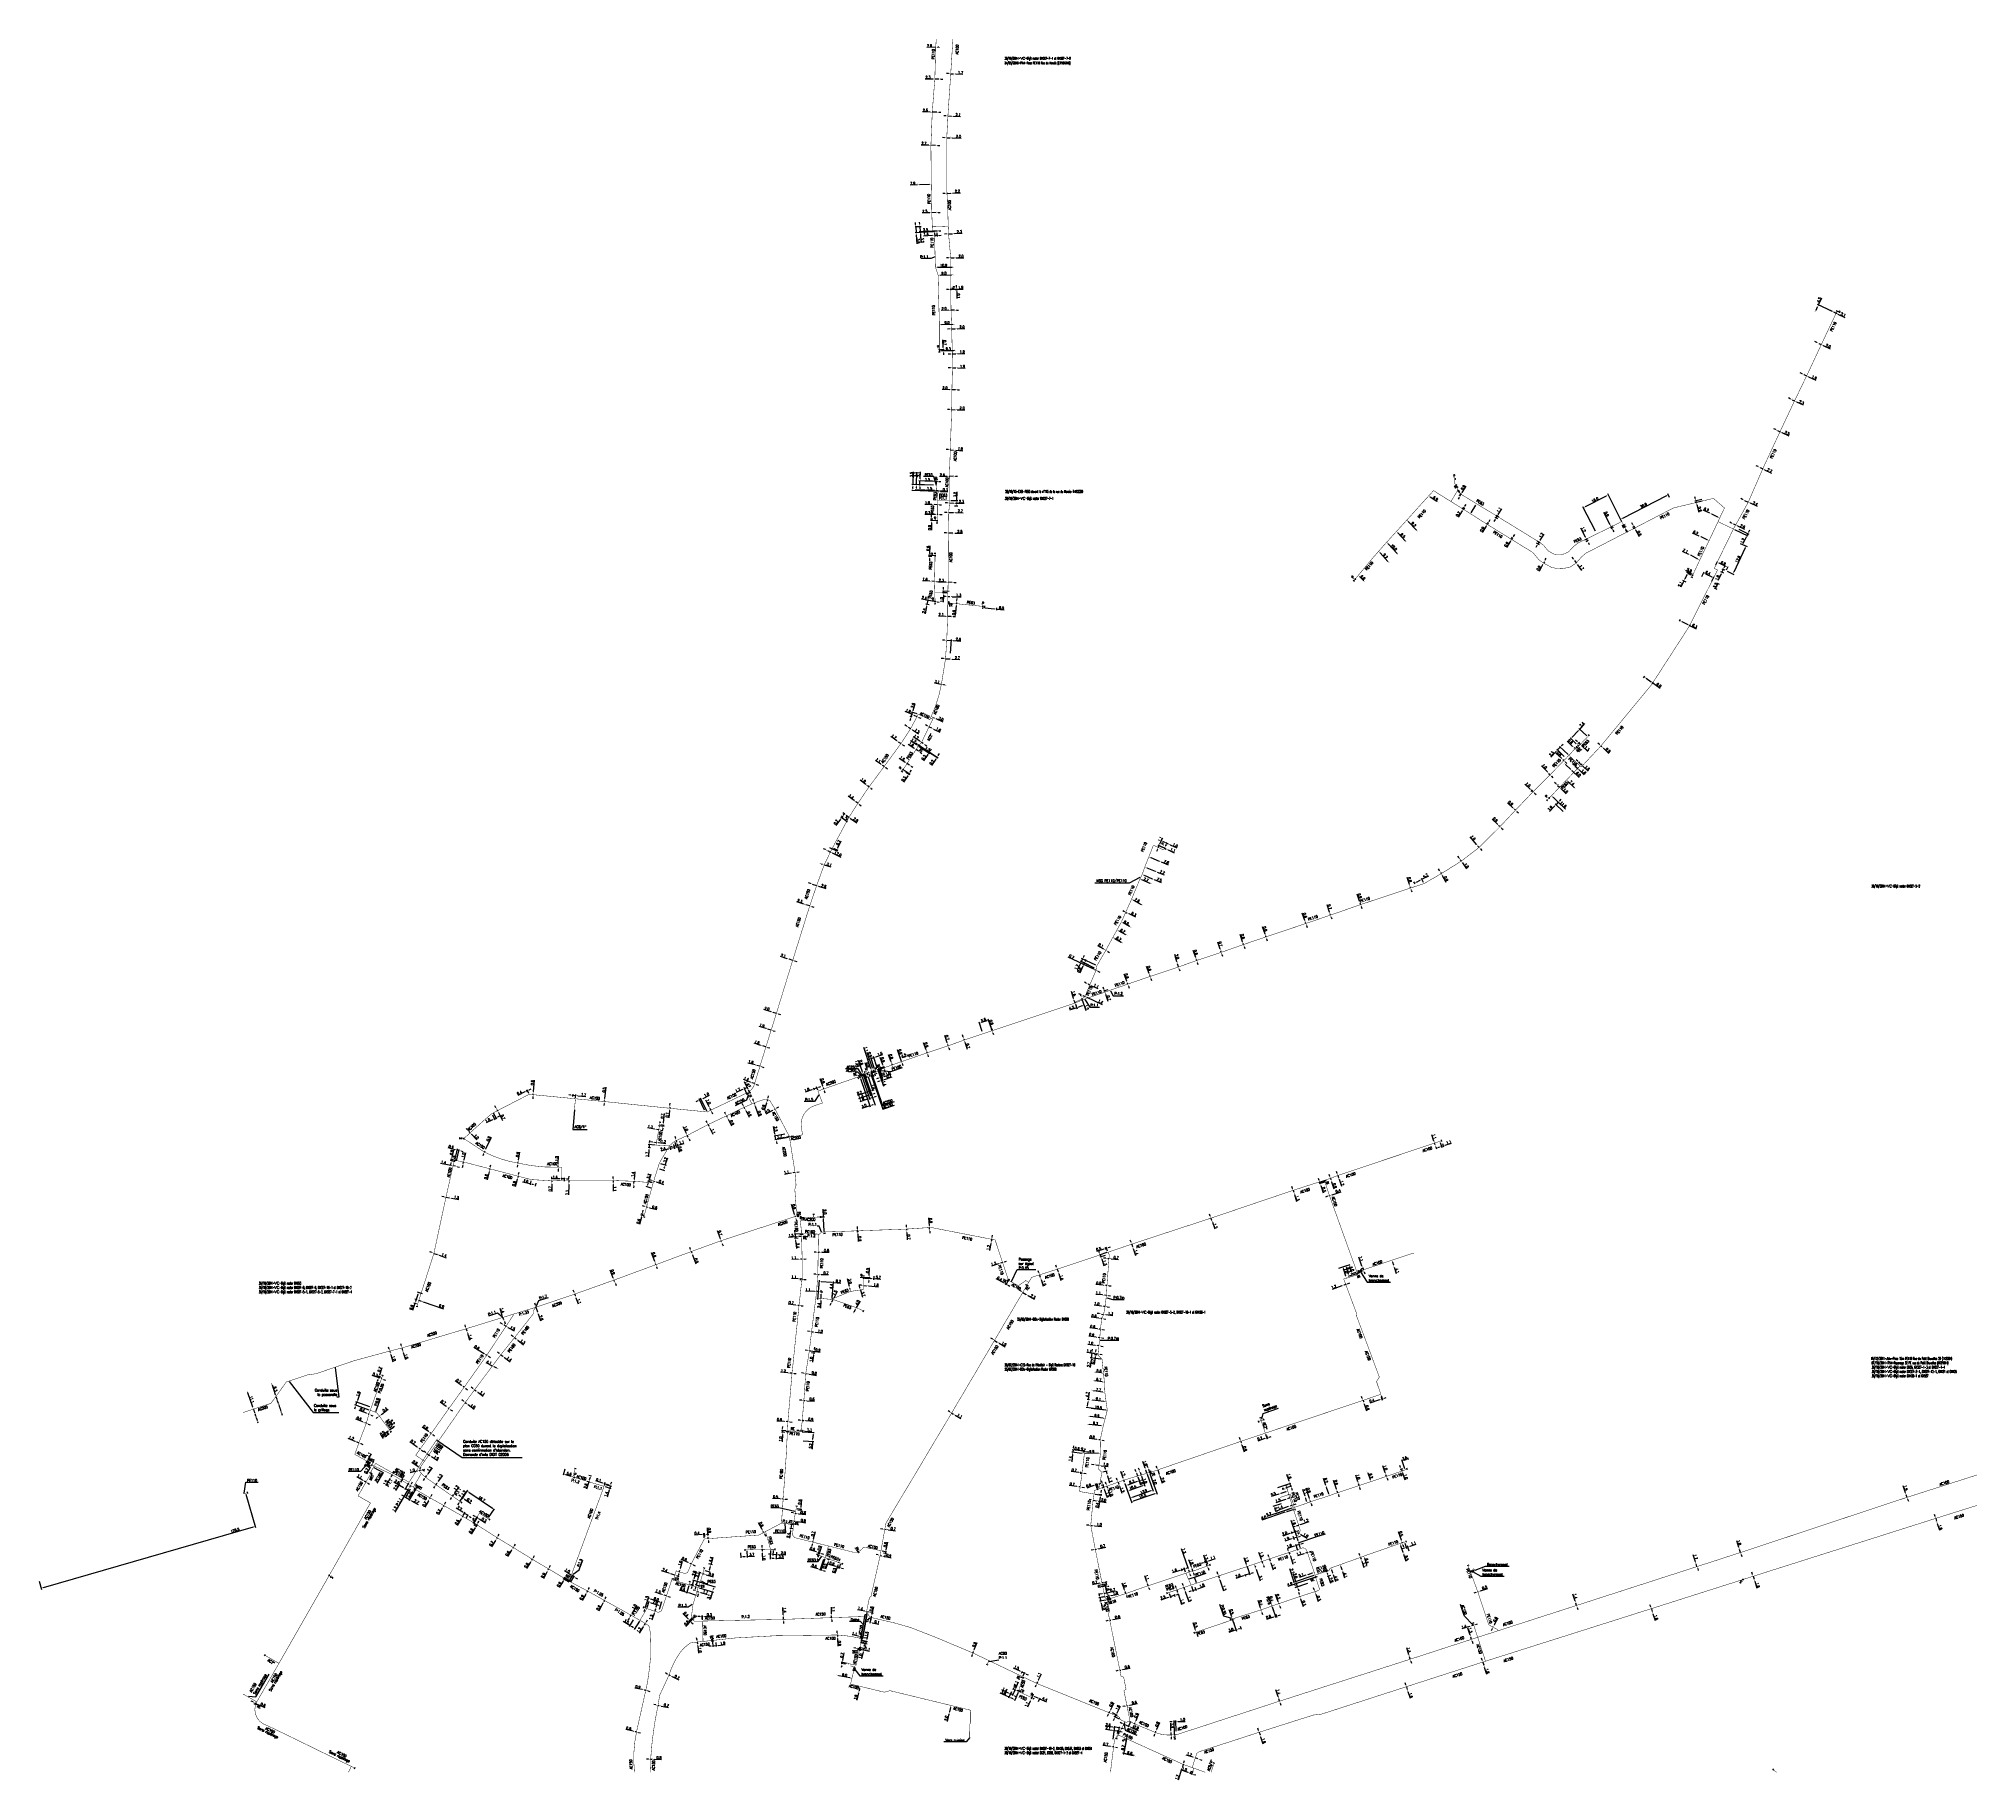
# Model space of a CAD drawing. Header units: millimetres. Extents: x 100882 to 102000, y 121995 to 123000.
import ezdxf
from ezdxf.enums import TextEntityAlignment as Align

# ---------------------------------------------------------------- set-up
doc = ezdxf.new("R2010")
doc.units = ezdxf.units.MM
doc.header["$PDMODE"] = 34
for name, pattern in [('CENTER', [50.8, 31.75, -6.35, 6.35, -6.35]), ('L_25_AP', [2000, 1000, 1000]), ('L_25_PE', [2000, 1000, 1000])]:
    doc.linetypes.add(name, pattern=pattern)
doc.layers.get('0').update_dxf_attribs({"linetype": 'CONTINUOUS'})
doc.layers.get('DEFPOINTS').update_dxf_attribs({"linetype": 'CONTINUOUS'})
for name, color, linetype in [('L_150', 1, 'CONTINUOUS'), ('L_150_NC', 1, 'CONTINUOUS'), ('L_300', 7, 'CONTINUOUS'), ('L_340', 7, 'CONTINUOUS'), ('L_400', 7, 'CONTINUOUS'), ('L_910', 7, 'CONTINUOUS')]:
    doc.layers.add(name, color=color, linetype=linetype)
doc.layers.add('No_Print', color=7, linetype='CONTINUOUS', plot=False)
doc.styles.add('G_ROMANS', font='ROMANS.SHX', dxfattribs={"width": 0.75})
doc.styles.get("Standard").update_dxf_attribs({"font": 'romans.shx', "width": 0.85})
doc.dimstyles.get("Standard").update_dxf_attribs({"dimtxt": 1.5, "dimasz": 1.2, "dimexe": 0.625, "dimexo": 0.625, "dimgap": 0.25, "dimtad": 1, "dimdec": 1, "dimzin": 0, "dimdsep": 46, "dimtxsty": 'Standard', "dimcen": -0.5, "dimadec": 0, "dimazin": 0, "dimtfac": 1, "dimtdec": 1, "dimtmove": 0, "dimatfit": 3, "dimfxl": 0, "dimtolj": 1, "dimtzin": 0, "dimarcsym": 0})

# ---------------------------------------------------------------- blocks, each defined once
blk = doc.blocks.new('*D3')
at = {"layer": 'DEFPOINTS', "color": 0, "linetype": 'Continuous', "transparency": 16777216}
for p in [(101783.1, 122592.1), (101783.1, 122592.1), (101783.6, 122591.6)]:
    blk.add_point(p, dxfattribs=at)
at = {"layer": 'L_150', "color": 0, "linetype": 'Continuous', "lineweight": -2, "transparency": 16777216}
for p, q in [((101782.2, 122593), (101781.3, 122593.8)), ((101783.1, 122592.1), (101783.6, 122591.6)), ((101784.5, 122590.8), (101787.7, 122587.8))]:
    blk.add_line(p, q, dxfattribs=at)
at = {"layer": 'L_150', "color": 0, "linetype": 'Continuous', "transparency": 16777216}
for points in [[(101782.4, 122593.1), (101782.1, 122592.8), (101783.1, 122592.1)], [(101784.7, 122590.9), (101784.4, 122590.7), (101783.6, 122591.6)]]:
    blk.add_solid(points, dxfattribs=at)
at = {"layer": 'L_150', "color": 0, "linetype": 'Continuous', "transparency": 16777216, "insert": (101787.2, 122589.6), "char_height": 1.5, "attachment_point": 5, "rotation": 316.7884}
blk.add_mtext('\\A1;0.8', dxfattribs=at)
blk = doc.blocks.new('*D4')
at = {"layer": 'DEFPOINTS', "color": 0, "linetype": 'Continuous', "transparency": 16777216}
for p in [(101807.4, 122630.9), (101812.2, 122627.4), (101813, 122628.5)]:
    blk.add_point(p, dxfattribs=at)
at = {"layer": 'L_150', "color": 0, "linetype": 'Continuous', "lineweight": -2, "transparency": 16777216}
for p, q in [((101807.7, 122631.4), (101808.5, 122632.4)), ((101809.1, 122631.2), (101812, 122629.1)), ((101812.6, 122627.9), (101813.4, 122629)), ((101813, 122628.5), (101817.2, 122625.4))]:
    blk.add_line(p, q, dxfattribs=at)
at = {"layer": 'L_150', "color": 0, "linetype": 'Continuous', "transparency": 16777216}
for points in [[(101809.2, 122631.4), (101809, 122631.1), (101808.1, 122631.9)], [(101812.1, 122629.3), (101811.9, 122629), (101813, 122628.5)]]:
    blk.add_solid(points, dxfattribs=at)
at = {"layer": 'L_150', "color": 0, "linetype": 'Continuous', "transparency": 16777216, "insert": (101816.5, 122627.2), "char_height": 1.5, "attachment_point": 5, "rotation": 324.4722}
blk.add_mtext('\\A1;6.0', dxfattribs=at)
blk = doc.blocks.new('*D5')
at = {"layer": 'DEFPOINTS', "color": 0, "linetype": 'Continuous', "transparency": 16777216}
for p in [(101828.2, 122663.6), (101833.8, 122660.7), (101834.2, 122661.6)]:
    blk.add_point(p, dxfattribs=at)
at = {"layer": 'L_150', "color": 0, "linetype": 'Continuous', "lineweight": -2, "transparency": 16777216}
for p, q in [((101828.5, 122664.1), (101828.9, 122665)), ((101829.7, 122663.9), (101833.2, 122662.2)), ((101834.1, 122661.3), (101834.5, 122662.2)), ((101834.2, 122661.6), (101838.1, 122659.7))]:
    blk.add_line(p, q, dxfattribs=at)
at = {"layer": 'L_150', "color": 0, "linetype": 'Continuous', "transparency": 16777216}
for points in [[(101829.8, 122664.1), (101829.6, 122663.8), (101828.6, 122664.5)], [(101833.3, 122662.3), (101833.1, 122662), (101834.2, 122661.6)]]:
    blk.add_solid(points, dxfattribs=at)
at = {"layer": 'L_150', "color": 0, "linetype": 'Continuous', "transparency": 16777216, "insert": (101837.2, 122661.3), "char_height": 1.5, "attachment_point": 5, "rotation": 333.0767}
blk.add_mtext('\\A1;6.3', dxfattribs=at)
blk = doc.blocks.new('*D6')
at = {"layer": 'DEFPOINTS', "color": 0, "linetype": 'Continuous', "transparency": 16777216}
for p in [(101847.8, 122683.7), (101849.1, 122686.5), (101850.8, 122685.8)]:
    blk.add_point(p, dxfattribs=at)
at = {"layer": 'L_150', "color": 0, "linetype": 'Continuous', "lineweight": -2, "transparency": 16777216}
for p, q in [((101848.4, 122683.4), (101850, 122682.6)), ((101849.7, 122686.3), (101851.3, 122685.5)), ((101849.9, 122684), (101850.2, 122684.7))]:
    blk.add_line(p, q, dxfattribs=at)
at = {"layer": 'L_150', "color": 0, "linetype": 'Continuous', "transparency": 16777216}
for points in [[(101849.7, 122684.1), (101850.1, 122683.9), (101849.4, 122682.9)], [(101850.1, 122684.8), (101850.4, 122684.6), (101850.8, 122685.8)]]:
    blk.add_solid(points, dxfattribs=at)
at = {"layer": 'L_150', "color": 0, "linetype": 'Continuous', "transparency": 16777216, "insert": (101849.1, 122684.7), "char_height": 1.5, "attachment_point": 5, "rotation": 64.8146}
blk.add_mtext('\\A1;3.2', dxfattribs=at)
blk = doc.blocks.new('*D7')
at = {"layer": 'DEFPOINTS', "color": 0, "linetype": 'Continuous', "transparency": 16777216}
for p in [(101841.1, 122689.3), (101846.9, 122686.6), (101848.1, 122689.2)]:
    blk.add_point(p, dxfattribs=at)
at = {"layer": 'L_150', "color": 0, "linetype": 'Continuous', "lineweight": -2, "transparency": 16777216}
for p, q in [((101841.3, 122689.9), (101842.6, 122692.5)), ((101843.4, 122691.4), (101847, 122689.7)), ((101847.1, 122687.2), (101848.4, 122689.8))]:
    blk.add_line(p, q, dxfattribs=at)
at = {"layer": 'L_150', "color": 0, "linetype": 'Continuous', "transparency": 16777216}
for points in [[(101843.5, 122691.6), (101843.3, 122691.2), (101842.3, 122691.9)], [(101847.1, 122689.9), (101846.9, 122689.5), (101848.1, 122689.2)]]:
    blk.add_solid(points, dxfattribs=at)
at = {"layer": 'L_150', "color": 0, "linetype": 'Continuous', "transparency": 16777216, "insert": (101844.8, 122691.9), "char_height": 1.5, "attachment_point": 5, "rotation": 334.8146}
blk.add_mtext('\\A1;6.4', dxfattribs=at)
blk = doc.blocks.new('*D8')
at = {"layer": 'DEFPOINTS', "color": 0, "linetype": 'Continuous', "transparency": 16777216}
for p in [(101862.9, 122709.3), (101855.3, 122693.2), (101859.3, 122691.3)]:
    blk.add_point(p, dxfattribs=at)
at = {"layer": 'L_150', "color": 0, "linetype": 'Continuous', "lineweight": -2, "transparency": 16777216}
for p, q in [((101866.3, 122706.4), (101859.8, 122692.4)), ((101863.4, 122709), (101867.4, 122707.2)), ((101855.9, 122692.9), (101859.8, 122691.1))]:
    blk.add_line(p, q, dxfattribs=at)
at = {"layer": 'L_150', "color": 0, "linetype": 'Continuous', "transparency": 16777216}
for points in [[(101866.1, 122706.4), (101866.5, 122706.3), (101866.8, 122707.4)], [(101859.6, 122692.5), (101860, 122692.3), (101859.3, 122691.3)]]:
    blk.add_solid(points, dxfattribs=at)
at = {"layer": 'L_150', "color": 0, "linetype": 'Continuous', "transparency": 16777216, "insert": (101862.1, 122699.8), "char_height": 1.5, "attachment_point": 5, "rotation": 64.8261}
blk.add_mtext('\\A1;17.8', dxfattribs=at)
blk = doc.blocks.new('*D9')
at = {"layer": 'DEFPOINTS', "color": 0, "linetype": 'Continuous', "transparency": 16777216}
for p in [(101849.1, 122696.1), (101850.1, 122698.1), (101855.3, 122693.2)]:
    blk.add_point(p, dxfattribs=at)
at = {"layer": 'L_150', "color": 0, "linetype": 'Continuous', "lineweight": -2, "transparency": 16777216}
for p, q in [((101849.4, 122696.7), (101850.3, 122698.6)), ((101855.1, 122695.7), (101851.2, 122697.6)), ((101855.6, 122693.8), (101856.5, 122695.7))]:
    blk.add_line(p, q, dxfattribs=at)
at = {"layer": 'L_150', "color": 0, "linetype": 'Continuous', "transparency": 16777216}
for points in [[(101851.2, 122697.7), (101851.1, 122697.4), (101850.1, 122698.1)], [(101855.2, 122695.9), (101855, 122695.5), (101856.2, 122695.2)]]:
    blk.add_solid(points, dxfattribs=at)
at = {"layer": 'L_150', "color": 0, "linetype": 'Continuous', "transparency": 16777216, "insert": (101853.6, 122697.5), "char_height": 1.5, "attachment_point": 5, "rotation": 334.8261}
blk.add_mtext('\\A1;6.8', dxfattribs=at)
blk = doc.blocks.new('*D10')
at = {"layer": 'DEFPOINTS', "color": 0, "linetype": 'Continuous', "transparency": 16777216}
for p in [(101838.1, 122732.6), (101841.9, 122734.4), (101842.1, 122733.5)]:
    blk.add_point(p, dxfattribs=at)
at = {"layer": 'L_150', "color": 0, "linetype": 'Continuous', "lineweight": -2, "transparency": 16777216}
for p, q in [((101837.6, 122734.6), (101837.3, 122735.8)), ((101841.3, 122734.3), (101837.3, 122733.3)), ((101841.5, 122733.4), (101837.5, 122732.4)), ((101837.9, 122733.5), (101838.1, 122732.6)), ((101838.4, 122731.4), (101839.5, 122727))]:
    blk.add_line(p, q, dxfattribs=at)
at = {"layer": 'L_150', "color": 0, "linetype": 'Continuous', "transparency": 16777216}
for points in [[(101837.8, 122734.7), (101837.4, 122734.6), (101837.9, 122733.5)], [(101838.6, 122731.5), (101838.2, 122731.4), (101838.1, 122732.6)]]:
    blk.add_solid(points, dxfattribs=at)
at = {"layer": 'L_150', "color": 0, "linetype": 'Continuous', "transparency": 16777216, "insert": (101840.1, 122728.7), "char_height": 1.5, "attachment_point": 5, "rotation": 283.5651}
blk.add_mtext('\\A1;0.9', dxfattribs=at)
blk = doc.blocks.new('*D11')
at = {"layer": 'DEFPOINTS', "color": 0, "linetype": 'Continuous', "transparency": 16777216}
for p in [(101800.9, 122718), (101801.4, 122717.2), (101802.5, 122717.8)]:
    blk.add_point(p, dxfattribs=at)
at = {"layer": 'L_150', "color": 0, "linetype": 'Continuous', "lineweight": -2, "transparency": 16777216}
for p, q in [((101801.6, 122719.7), (101801, 122720.8)), ((101801.5, 122718.3), (101802.7, 122718.9)), ((101801.9, 122717.5), (101803.1, 122718.1)), ((101802.1, 122718.6), (101802.5, 122717.8)), ((101803.1, 122716.8), (101805.1, 122712.9))]:
    blk.add_line(p, q, dxfattribs=at)
at = {"layer": 'L_150', "color": 0, "linetype": 'Continuous', "transparency": 16777216}
for points in [[(101801.8, 122719.8), (101801.4, 122719.6), (101802.1, 122718.6)], [(101803.3, 122716.9), (101802.9, 122716.7), (101802.5, 122717.8)]]:
    blk.add_solid(points, dxfattribs=at)
at = {"layer": 'L_150', "color": 0, "linetype": 'Continuous', "transparency": 16777216, "insert": (101805.3, 122714.8), "char_height": 1.5, "attachment_point": 5, "rotation": 297.3376}
blk.add_mtext('\\A1;0.9', dxfattribs=at)
blk = doc.blocks.new('*D12')
at = {"layer": 'DEFPOINTS', "color": 0, "linetype": 'Continuous', "transparency": 16777216}
for p in [(101767.9, 122699.1), (101768.8, 122697.7), (101768.8, 122697.7)]:
    blk.add_point(p, dxfattribs=at)
at = {"layer": 'L_150', "color": 0, "linetype": 'Continuous', "lineweight": -2, "transparency": 16777216}
for p, q in [((101767.2, 122700.1), (101766.5, 122701.1)), ((101767.9, 122699.1), (101768.8, 122697.7)), ((101769.5, 122696.7), (101771.9, 122693.3))]:
    blk.add_line(p, q, dxfattribs=at)
at = {"layer": 'L_150', "color": 0, "linetype": 'Continuous', "transparency": 16777216}
for points in [[(101767.4, 122700.2), (101767, 122700), (101767.9, 122699.1)], [(101769.7, 122696.8), (101769.4, 122696.6), (101768.8, 122697.7)]]:
    blk.add_solid(points, dxfattribs=at)
at = {"layer": 'L_150', "color": 0, "linetype": 'Continuous', "transparency": 16777216, "insert": (101771.9, 122695.1), "char_height": 1.5, "attachment_point": 5, "rotation": 304.6917}
blk.add_mtext('\\A1;1.7', dxfattribs=at)
blk = doc.blocks.new('*D13')
at = {"layer": 'DEFPOINTS', "color": 0, "linetype": 'Continuous', "transparency": 16777216}
for p in [(101789, 122718.5), (101790.4, 122719.2), (101790.8, 122718.4)]:
    blk.add_point(p, dxfattribs=at)
at = {"layer": 'L_150', "color": 0, "linetype": 'Continuous', "lineweight": -2, "transparency": 16777216}
for p, q in [((101788.5, 122719.6), (101784.8, 122726.8)), ((101789.8, 122718.9), (101788.5, 122718.2)), ((101790.2, 122718.1), (101788.9, 122717.4)), ((101789.4, 122717.7), (101789, 122718.5)), ((101790, 122716.7), (101790.5, 122715.6))]:
    blk.add_line(p, q, dxfattribs=at)
at = {"layer": 'L_150', "color": 0, "linetype": 'Continuous', "transparency": 16777216}
for points in [[(101788.7, 122719.7), (101788.3, 122719.5), (101789, 122718.5)], [(101790.2, 122716.8), (101789.8, 122716.6), (101789.4, 122717.7)]]:
    blk.add_solid(points, dxfattribs=at)
at = {"layer": 'L_150', "color": 0, "linetype": 'Continuous', "transparency": 16777216, "insert": (101786.4, 122725.9), "char_height": 1.5, "attachment_point": 5, "rotation": 297.1491}
blk.add_mtext('\\A1;0.9', dxfattribs=at)
blk = doc.blocks.new('*D14')
at = {"layer": 'DEFPOINTS', "color": 0, "linetype": 'Continuous', "transparency": 16777216}
for p in [(101773.4, 122710.8), (101773.9, 122709.8), (101774.8, 122711.6)]:
    blk.add_point(p, dxfattribs=at)
at = {"layer": 'L_150', "color": 0, "linetype": 'Continuous', "lineweight": -2, "transparency": 16777216}
for p, q in [((101774.2, 122712.6), (101771.5, 122717.8)), ((101773.9, 122711.1), (101775.3, 122711.8)), ((101774.5, 122710.1), (101775.9, 122710.8)), ((101775.3, 122710.5), (101774.8, 122711.6)), ((101775.9, 122709.4), (101776.4, 122708.4))]:
    blk.add_line(p, q, dxfattribs=at)
at = {"layer": 'L_150', "color": 0, "linetype": 'Continuous', "transparency": 16777216}
for points in [[(101774.4, 122712.7), (101774, 122712.5), (101774.8, 122711.6)], [(101776, 122709.5), (101775.7, 122709.3), (101775.3, 122710.5)]]:
    blk.add_solid(points, dxfattribs=at)
at = {"layer": 'L_150', "color": 0, "linetype": 'Continuous', "transparency": 16777216, "insert": (101773.1, 122717), "char_height": 1.5, "attachment_point": 5, "rotation": 297.1491}
blk.add_mtext('\\A1;1.2', dxfattribs=at)
blk = doc.blocks.new('*D15')
at = {"layer": 'DEFPOINTS', "color": 0, "linetype": 'Continuous', "transparency": 16777216}
for p in [(101745.2, 122709.8), (101745.8, 122710.8), (101747.5, 122709.8)]:
    blk.add_point(p, dxfattribs=at)
at = {"layer": 'L_150', "color": 0, "linetype": 'Continuous', "lineweight": -2, "transparency": 16777216}
for p, q in [((101746.2, 122707.7), (101745.6, 122706.7)), ((101745.7, 122709.4), (101747.4, 122708.4)), ((101746.4, 122710.5), (101748, 122709.4)), ((101746.9, 122708.7), (101747.5, 122709.8)), ((101748.1, 122710.8), (101750.3, 122714.3))]:
    blk.add_line(p, q, dxfattribs=at)
at = {"layer": 'L_150', "color": 0, "linetype": 'Continuous', "transparency": 16777216}
for points in [[(101746.1, 122707.8), (101746.4, 122707.6), (101746.9, 122708.7)], [(101748, 122710.9), (101748.3, 122710.7), (101747.5, 122709.8)]]:
    blk.add_solid(points, dxfattribs=at)
at = {"layer": 'L_150', "color": 0, "linetype": 'Continuous', "transparency": 16777216, "insert": (101748.7, 122713.6), "char_height": 1.5, "attachment_point": 5, "rotation": 58.2365}
blk.add_mtext('\\A1;1.2', dxfattribs=at)
blk = doc.blocks.new('*D16')
at = {"layer": 'DEFPOINTS', "color": 0, "linetype": 'Continuous', "transparency": 16777216}
for p in [(101723.3, 122724.6), (101724.1, 122722.8), (101724.7, 122723.7)]:
    blk.add_point(p, dxfattribs=at)
at = {"layer": 'L_150', "color": 0, "linetype": 'Continuous', "lineweight": -2, "transparency": 16777216}
for p, q in [((101723.9, 122725.7), (101725.9, 122728.9)), ((101722.1, 122722.7), (101721.4, 122721.7)), ((101723.6, 122723.1), (101722.2, 122724)), ((101724.2, 122724.1), (101722.7, 122725)), ((101722.7, 122723.7), (101723.3, 122724.6))]:
    blk.add_line(p, q, dxfattribs=at)
at = {"layer": 'L_150', "color": 0, "linetype": 'Continuous', "transparency": 16777216}
for points in [[(101721.9, 122722.8), (101722.2, 122722.6), (101722.7, 122723.7)], [(101723.7, 122725.8), (101724.1, 122725.5), (101723.3, 122724.6)]]:
    blk.add_solid(points, dxfattribs=at)
at = {"layer": 'L_150', "color": 0, "linetype": 'Continuous', "transparency": 16777216, "insert": (101724.4, 122728.3), "char_height": 1.5, "attachment_point": 5, "rotation": 58.2479}
blk.add_mtext('\\A1;1.1', dxfattribs=at)
blk = doc.blocks.new('*D17')
at = {"layer": 'DEFPOINTS', "color": 0, "linetype": 'Continuous', "transparency": 16777216}
for p in [(101702.4, 122737.3), (101702.6, 122736.1), (101703.1, 122736.9)]:
    blk.add_point(p, dxfattribs=at)
at = {"layer": 'L_150', "color": 0, "linetype": 'Continuous', "lineweight": -2, "transparency": 16777216}
for p, q in [((101703.1, 122738.3), (101705.3, 122742)), ((101701.3, 122735.5), (101700.7, 122734.5)), ((101702.1, 122736.5), (101701.4, 122736.9)), ((101702.6, 122737.2), (101701.9, 122737.6)), ((101702, 122736.5), (101702.4, 122737.3))]:
    blk.add_line(p, q, dxfattribs=at)
at = {"layer": 'L_150', "color": 0, "linetype": 'Continuous', "transparency": 16777216}
for points in [[(101701.2, 122735.6), (101701.5, 122735.4), (101702, 122736.5)], [(101702.9, 122738.4), (101703.2, 122738.2), (101702.4, 122737.3)]]:
    blk.add_solid(points, dxfattribs=at)
at = {"layer": 'L_150', "color": 0, "linetype": 'Continuous', "transparency": 16777216, "insert": (101703.7, 122741.2), "char_height": 1.5, "attachment_point": 5, "rotation": 58.2479}
blk.add_mtext('\\A1;0.9', dxfattribs=at)
blk = doc.blocks.new('*D18')
at = {"layer": 'DEFPOINTS', "color": 0, "linetype": 'Continuous', "transparency": 16777216}
for p in [(101750, 122697.6), (101750, 122697.6), (101750.5, 122698.4)]:
    blk.add_point(p, dxfattribs=at)
at = {"layer": 'L_150', "color": 0, "linetype": 'Continuous', "lineweight": -2, "transparency": 16777216}
for p, q in [((101749.4, 122696.6), (101747.4, 122692.8)), ((101750.5, 122698.4), (101750, 122697.6)), ((101751, 122699.5), (101751.6, 122700.5))]:
    blk.add_line(p, q, dxfattribs=at)
at = {"layer": 'L_150', "color": 0, "linetype": 'Continuous', "transparency": 16777216}
for points in [[(101749.3, 122696.7), (101749.6, 122696.5), (101750, 122697.6)], [(101750.9, 122699.6), (101751.2, 122699.4), (101750.5, 122698.4)]]:
    blk.add_solid(points, dxfattribs=at)
at = {"layer": 'L_150', "color": 0, "linetype": 'Continuous', "transparency": 16777216, "insert": (101747.2, 122694.7), "char_height": 1.5, "attachment_point": 5, "rotation": 61.1618}
blk.add_mtext('\\A1;0.9', dxfattribs=at)
blk = doc.blocks.new('*D19')
at = {"layer": 'DEFPOINTS', "color": 0, "linetype": 'Continuous', "transparency": 16777216}
for p in [(101731.6, 122711.3), (101732.2, 122710.9), (101732.7, 122711.7)]:
    blk.add_point(p, dxfattribs=at)
at = {"layer": 'L_150', "color": 0, "linetype": 'Continuous', "lineweight": -2, "transparency": 16777216}
for p, q in [((101731, 122710.2), (101728.7, 122706.6)), ((101731.7, 122711.2), (101731.1, 122711.6)), ((101732.1, 122712), (101731.6, 122712.3)), ((101732.1, 122712), (101731.6, 122711.3)), ((101732.7, 122713), (101733.4, 122714.1))]:
    blk.add_line(p, q, dxfattribs=at)
at = {"layer": 'L_150', "color": 0, "linetype": 'Continuous', "transparency": 16777216}
for points in [[(101730.8, 122710.3), (101731.2, 122710.1), (101731.6, 122711.3)], [(101732.6, 122713.1), (101732.9, 122712.9), (101732.1, 122712)]]:
    blk.add_solid(points, dxfattribs=at)
at = {"layer": 'L_150', "color": 0, "linetype": 'Continuous', "transparency": 16777216, "insert": (101728.7, 122708.4), "char_height": 1.5, "attachment_point": 5, "rotation": 58.2365}
blk.add_mtext('\\A1;0.9', dxfattribs=at)
blk = doc.blocks.new('*D20')
at = {"layer": 'DEFPOINTS', "color": 0, "linetype": 'Continuous', "transparency": 16777216}
for p in [(101717.6, 122719.9), (101718.2, 122719.6), (101718.7, 122720.3)]:
    blk.add_point(p, dxfattribs=at)
at = {"layer": 'L_150', "color": 0, "linetype": 'Continuous', "lineweight": -2, "transparency": 16777216}
for p, q in [((101717, 122718.9), (101714.7, 122715.2)), ((101717.6, 122719.9), (101717.1, 122720.2)), ((101718.1, 122720.7), (101717.6, 122721)), ((101718.1, 122720.7), (101717.6, 122719.9)), ((101718.7, 122721.7), (101719.3, 122722.7))]:
    blk.add_line(p, q, dxfattribs=at)
at = {"layer": 'L_150', "color": 0, "linetype": 'Continuous', "transparency": 16777216}
for points in [[(101716.8, 122719), (101717.1, 122718.8), (101717.6, 122719.9)], [(101718.5, 122721.8), (101718.9, 122721.6), (101718.1, 122720.7)]]:
    blk.add_solid(points, dxfattribs=at)
at = {"layer": 'L_150', "color": 0, "linetype": 'Continuous', "transparency": 16777216, "insert": (101714.7, 122717.1), "char_height": 1.5, "attachment_point": 5, "rotation": 58.2352}
blk.add_mtext('\\A1;0.9', dxfattribs=at)
blk = doc.blocks.new('*D21')
at = {"layer": 'DEFPOINTS', "color": 0, "linetype": 'Continuous', "transparency": 16777216}
for p in [(101703.6, 122728.8), (101704.7, 122728.1), (101705.1, 122728.7)]:
    blk.add_point(p, dxfattribs=at)
at = {"layer": 'L_150', "color": 0, "linetype": 'Continuous', "lineweight": -2, "transparency": 16777216}
for p, q in [((101703, 122727.8), (101700.7, 122724.1)), ((101704.2, 122728.4), (101703.1, 122729.1)), ((101704.6, 122729), (101703.5, 122729.7)), ((101704, 122729.4), (101703.6, 122728.8)), ((101704.6, 122730.4), (101705.3, 122731.4))]:
    blk.add_line(p, q, dxfattribs=at)
at = {"layer": 'L_150', "color": 0, "linetype": 'Continuous', "transparency": 16777216}
for points in [[(101702.8, 122727.9), (101703.2, 122727.7), (101703.6, 122728.8)], [(101704.5, 122730.5), (101704.8, 122730.3), (101704, 122729.4)]]:
    blk.add_solid(points, dxfattribs=at)
at = {"layer": 'L_150', "color": 0, "linetype": 'Continuous', "transparency": 16777216, "insert": (101700.7, 122725.9), "char_height": 1.5, "attachment_point": 5, "rotation": 58.2352}
blk.add_mtext('\\A1;0.7', dxfattribs=at)
blk = doc.blocks.new('*D22')
at = {"layer": 'DEFPOINTS', "color": 0, "linetype": 'Continuous', "transparency": 16777216}
for p in [(101823, 122735), (101794.4, 122722.9), (101795.5, 122720.8)]:
    blk.add_point(p, dxfattribs=at)
at = {"layer": 'L_150', "color": 0, "linetype": 'Continuous', "lineweight": -2, "transparency": 16777216}
for p, q in [((101820.9, 122736.5), (101795.5, 122723.4)), ((101822.7, 122735.5), (101821.7, 122737.6)), ((101795.2, 122721.4), (101794.2, 122723.4))]:
    blk.add_line(p, q, dxfattribs=at)
at = {"layer": 'L_150', "color": 0, "linetype": 'Continuous', "transparency": 16777216}
for points in [[(101820.8, 122736.6), (101821, 122736.3), (101822, 122737)], [(101795.4, 122723.6), (101795.6, 122723.3), (101794.4, 122722.9)]]:
    blk.add_solid(points, dxfattribs=at)
at = {"layer": 'L_150', "color": 0, "linetype": 'Continuous', "transparency": 16777216, "insert": (101807.7, 122730.8), "char_height": 1.5, "attachment_point": 5, "rotation": 27.1758}
blk.add_mtext('\\A1;30.9', dxfattribs=at)
blk = doc.blocks.new('L_340_21')
blk.add_hatch(color=256).paths.add_polyline_path([(0.125, 0.75), (-0.125, 0.75), (-0.125, -0.75), (0.125, -0.75)])
blk.add_lwpolyline([(-0.125, 0.75), (0.125, 0.75), (0.125, -0.75), (-0.125, -0.75)], close=True)
at = {"style": 'G_ROMANS', "width": 0.75, "flags": 8}
blk.add_attdef('RE', text='', height=1.5, dxfattribs=at).set_placement((0, 3), align=Align.MIDDLE)
at = {"color": 0, "linetype": 'Continuous', "style": 'G_ROMANS', "width": 0.75, "flags": 3}
for tag, p in [('DEF_COUP', (0, -6)), ('DEF_TYPE', (0, -8)), ('DEF_LEG', (0, -4))]:
    blk.add_attdef(tag, text='', height=1.2, dxfattribs=at).set_placement(p, align=Align.MIDDLE)
blk = doc.blocks.new('*D23')
at = {"layer": 'DEFPOINTS', "color": 0, "linetype": 'Continuous', "transparency": 16777216}
for p in [(101773, 122729.6), (101794.4, 122722.9), (101780.2, 122715.6)]:
    blk.add_point(p, dxfattribs=at)
at = {"layer": 'L_150', "color": 0, "linetype": 'Continuous', "lineweight": -2, "transparency": 16777216}
for p, q in [((101779.9, 122716.1), (101772.7, 122730.1)), ((101786.2, 122736.3), (101774.1, 122730.1)), ((101794.2, 122723.4), (101787, 122737.5))]:
    blk.add_line(p, q, dxfattribs=at)
at = {"layer": 'L_150', "color": 0, "linetype": 'Continuous', "transparency": 16777216}
for points in [[(101774, 122730.3), (101774.2, 122730), (101773, 122729.6)], [(101786.1, 122736.5), (101786.3, 122736.2), (101787.3, 122736.9)]]:
    blk.add_solid(points, dxfattribs=at)
at = {"layer": 'L_150', "color": 0, "linetype": 'Continuous', "transparency": 16777216, "insert": (101779.7, 122734.1), "char_height": 1.5, "attachment_point": 5, "rotation": 27.1491}
blk.add_mtext('\\A1;16.0', dxfattribs=at)
blk = doc.blocks.new('L_300_12')
at = {"color": 0, "linetype": 'Continuous', "const_width": 0.497, "flags": 128}
blk.add_lwpolyline([(-0.3, 0, 1), (0.3, 0, 1)], format="xyb", close=True, dxfattribs=at)
at = {"color": 0, "linetype": 'Continuous', "style": 'G_ROMANS', "width": 0.75}
blk.add_text('P', height=1.5, dxfattribs=at).set_placement((0, 1.8), align=Align.MIDDLE)
at = {"color": 0, "linetype": 'Continuous', "style": 'G_ROMANS', "width": 0.75, "flags": 3}
for tag, p in [('DEF_COUP', (0, -7.5)), ('DEF_TYPE', (0, -10)), ('DEF_LEG', (0, -5))]:
    blk.add_attdef(tag, text='', height=1.2, dxfattribs=at).set_placement(p, align=Align.MIDDLE)
blk = doc.blocks.new('*D24')
at = {"layer": 'DEFPOINTS', "color": 0, "linetype": 'Continuous', "transparency": 16777216}
for p in [(101853.6, 122694), (101854.5, 122691.6), (101855.3, 122693.2)]:
    blk.add_point(p, dxfattribs=at)
at = {"layer": 'L_150', "color": 0, "linetype": 'Continuous', "lineweight": -2, "transparency": 16777216}
for p, q in [((101853.6, 122694), (101852.9, 122692.4)), ((101854.7, 122693.5), (101853.1, 122694.2)), ((101854.1, 122695.1), (101854.7, 122696.2)), ((101852.4, 122691.3), (101850.6, 122687.5)), ((101854, 122691.8), (101852.3, 122692.6))]:
    blk.add_line(p, q, dxfattribs=at)
at = {"layer": 'L_150', "color": 0, "linetype": 'Continuous', "transparency": 16777216}
for points in [[(101854, 122695.2), (101854.3, 122695), (101853.6, 122694)], [(101852.2, 122691.3), (101852.5, 122691.2), (101852.9, 122692.4)]]:
    blk.add_solid(points, dxfattribs=at)
at = {"layer": 'L_150', "color": 0, "linetype": 'Continuous', "transparency": 16777216, "insert": (101850.3, 122689.2), "char_height": 1.5, "attachment_point": 5, "rotation": 64.881}
blk.add_mtext('\\A1;1.8', dxfattribs=at)
blk = doc.blocks.new('*D25')
at = {"layer": 'DEFPOINTS', "color": 0, "linetype": 'Continuous', "transparency": 16777216}
for p in [(101762, 122582.2), (101766.3, 122578), (101766.4, 122578)]:
    blk.add_point(p, dxfattribs=at)
at = {"layer": 'L_150', "color": 0, "linetype": 'Continuous', "lineweight": -2, "transparency": 16777216}
for p, q in [((101761.6, 122581.7), (101761.6, 122581.7)), ((101762.9, 122581.3), (101765.5, 122578.8)), ((101765.9, 122577.6), (101765.9, 122577.5)), ((101766.3, 122578), (101770.5, 122574))]:
    blk.add_line(p, q, dxfattribs=at)
at = {"layer": 'L_150', "color": 0, "linetype": 'Continuous', "transparency": 16777216}
for points in [[(101763, 122581.4), (101762.7, 122581.1), (101762, 122582.1)], [(101765.6, 122579), (101765.3, 122578.7), (101766.3, 122578)]]:
    blk.add_solid(points, dxfattribs=at)
at = {"layer": 'L_150', "color": 0, "linetype": 'Continuous', "transparency": 16777216, "insert": (101770.1, 122575.8), "char_height": 1.5, "attachment_point": 5, "rotation": 316.2451}
blk.add_mtext('\\A1;6.0', dxfattribs=at)
blk = doc.blocks.new('*D26')
at = {"layer": 'DEFPOINTS', "color": 0, "linetype": 'Continuous', "transparency": 16777216}
for p in [(101769.4, 122581.2), (101769.6, 122579.1), (101770.6, 122580.1)]:
    blk.add_point(p, dxfattribs=at)
at = {"layer": 'L_150', "color": 0, "linetype": 'Continuous', "lineweight": -2, "transparency": 16777216}
for p, q in [((101767.6, 122581.1), (101766.8, 122581.9)), ((101769, 122580.8), (101768.1, 122579.8)), ((101768.5, 122580.3), (101769.6, 122579.1)), ((101770.1, 122579.7), (101769.2, 122578.7)), ((101770.5, 122578.3), (101773.5, 122575.4))]:
    blk.add_line(p, q, dxfattribs=at)
at = {"layer": 'L_150', "color": 0, "linetype": 'Continuous', "transparency": 16777216}
for points in [[(101767.8, 122581.2), (101767.5, 122580.9), (101768.5, 122580.3)], [(101770.7, 122578.5), (101770.4, 122578.2), (101769.6, 122579.1)]]:
    blk.add_solid(points, dxfattribs=at)
at = {"layer": 'L_150', "color": 0, "linetype": 'Continuous', "transparency": 16777216, "insert": (101773.2, 122577.2), "char_height": 1.5, "attachment_point": 5, "rotation": 316.2451}
blk.add_mtext('\\A1;1.6', dxfattribs=at)
blk = doc.blocks.new('*D27')
at = {"layer": 'DEFPOINTS', "color": 0, "linetype": 'Continuous', "transparency": 16777216}
for p in [(101763.2, 122572.5), (101763.2, 122572.5), (101768.6, 122567.3)]:
    blk.add_point(p, dxfattribs=at)
at = {"layer": 'L_150', "color": 0, "linetype": 'Continuous', "lineweight": -2, "transparency": 16777216}
blk.add_line((101767.7, 122568.2), (101764.1, 122571.6), dxfattribs=at)
at = {"layer": 'L_150', "color": 0, "linetype": 'Continuous', "transparency": 16777216}
for points in [[(101764.2, 122571.8), (101764, 122571.5), (101763.2, 122572.5)], [(101767.8, 122568.3), (101767.6, 122568), (101768.6, 122567.3)]]:
    blk.add_solid(points, dxfattribs=at)
at = {"layer": 'L_150', "color": 0, "linetype": 'Continuous', "transparency": 16777216, "insert": (101766.4, 122570.8), "char_height": 1.5, "attachment_point": 5, "rotation": 316.1778}
blk.add_mtext('\\A1;7.4', dxfattribs=at)
blk = doc.blocks.new('*D28')
at = {"layer": 'DEFPOINTS', "color": 0, "linetype": 'Continuous', "transparency": 16777216}
for p in [(101754.6, 122563.4), (101754.6, 122563.4), (101763.1, 122555.2)]:
    blk.add_point(p, dxfattribs=at)
at = {"layer": 'L_150', "color": 0, "linetype": 'Continuous', "lineweight": -2, "transparency": 16777216}
blk.add_line((101762.3, 122556.1), (101755.5, 122562.6), dxfattribs=at)
at = {"layer": 'L_150', "color": 0, "linetype": 'Continuous', "transparency": 16777216}
for points in [[(101755.6, 122562.7), (101755.3, 122562.4), (101754.6, 122563.4)], [(101762.4, 122556.2), (101762.1, 122555.9), (101763.1, 122555.2)]]:
    blk.add_solid(points, dxfattribs=at)
at = {"layer": 'L_150', "color": 0, "linetype": 'Continuous', "transparency": 16777216, "insert": (101761.4, 122558.3), "char_height": 1.5, "attachment_point": 5, "rotation": 316.1778}
blk.add_mtext('\\A1;11.8', dxfattribs=at)
blk = doc.blocks.new('*D29')
at = {"layer": 'DEFPOINTS', "color": 0, "linetype": 'Continuous', "transparency": 16777216}
for p in [(101757.2, 122558.3), (101761.8, 122553.9), (101763.1, 122555.2)]:
    blk.add_point(p, dxfattribs=at)
at = {"layer": 'L_150', "color": 0, "linetype": 'Continuous', "lineweight": -2, "transparency": 16777216}
for p, q in [((101758.5, 122559.7), (101757.2, 122558.3)), ((101762.7, 122555.7), (101758.1, 122560.1)), ((101759.4, 122560.5), (101760.2, 122561.4)), ((101756.4, 122557.4), (101753.5, 122554.4)), ((101761.4, 122554.3), (101756.8, 122558.7))]:
    blk.add_line(p, q, dxfattribs=at)
at = {"layer": 'L_150', "color": 0, "linetype": 'Continuous', "transparency": 16777216}
for points in [[(101759.2, 122560.7), (101759.5, 122560.4), (101758.5, 122559.7)], [(101756.2, 122557.6), (101756.5, 122557.3), (101757.2, 122558.3)]]:
    blk.add_solid(points, dxfattribs=at)
at = {"layer": 'L_150', "color": 0, "linetype": 'Continuous', "transparency": 16777216, "insert": (101753.8, 122556.2), "char_height": 1.5, "attachment_point": 5, "rotation": 46.1778}
blk.add_mtext('\\A1;1.9', dxfattribs=at)
blk = doc.blocks.new('L_340_07')
at = {"color": 0, "linetype": 'Continuous', "const_width": 0.25, "flags": 128}
blk.add_lwpolyline([(0, 0), (1.2, 0)], dxfattribs=at)
at = {"color": 0, "linetype": 'Continuous', "flags": 128}
blk.add_lwpolyline([(1.2, -0.5), (1.2, 0.5)], dxfattribs=at)
at = {"color": 0, "linetype": 'Continuous', "style": 'G_ROMANS', "width": 0.75, "flags": 3}
for tag, p in [('DEF_COUP', (0.7, -6)), ('DEF_TYPE', (0.7, -8.5)), ('DEF_LEG', (0.7, -3.5))]:
    blk.add_attdef(tag, text='', height=1.2, dxfattribs=at).set_placement(p, align=Align.MIDDLE)
blk = doc.blocks.new('*D30')
at = {"layer": 'DEFPOINTS', "color": 0, "linetype": 'Continuous', "transparency": 16777216}
for p in [(101758, 122569.3), (101758.1, 122569.4), (101759.1, 122568.2)]:
    blk.add_point(p, dxfattribs=at)
at = {"layer": 'L_150', "color": 0, "linetype": 'Continuous', "lineweight": -2, "transparency": 16777216}
for p, q in [((101757.2, 122570.2), (101756.3, 122571)), ((101758.1, 122569.4), (101759.2, 122568.3)), ((101758.4, 122569.7), (101758.5, 122569.8)), ((101759.6, 122568.6), (101759.6, 122568.7)), ((101760.1, 122567.4), (101763.1, 122564.5))]:
    blk.add_line(p, q, dxfattribs=at)
at = {"layer": 'L_150', "color": 0, "linetype": 'Continuous', "transparency": 16777216}
for points in [[(101757.3, 122570.3), (101757.1, 122570), (101758.1, 122569.4)], [(101760.2, 122567.6), (101759.9, 122567.3), (101759.2, 122568.3)]]:
    blk.add_solid(points, dxfattribs=at)
at = {"layer": 'L_150', "color": 0, "linetype": 'Continuous', "transparency": 16777216, "insert": (101762.7, 122566.3), "char_height": 1.5, "attachment_point": 5, "rotation": 316.2451}
blk.add_mtext('\\A1;1.6', dxfattribs=at)
blk = doc.blocks.new('*D31')
at = {"layer": 'DEFPOINTS', "color": 0, "linetype": 'Continuous', "transparency": 16777216}
for p in [(101517.3, 122515.4), (101517.3, 122515.4), (101524.3, 122512.4)]:
    blk.add_point(p, dxfattribs=at)
at = {"layer": 'L_150', "color": 0, "linetype": 'Continuous', "lineweight": -2, "transparency": 16777216}
blk.add_line((101523.2, 122512.8), (101518.4, 122514.9), dxfattribs=at)
at = {"layer": 'L_150', "color": 0, "linetype": 'Continuous', "transparency": 16777216}
for points in [[(101518.4, 122515.1), (101518.3, 122514.7), (101517.3, 122515.4)], [(101523.3, 122513), (101523.2, 122512.7), (101524.3, 122512.4)]]:
    blk.add_solid(points, dxfattribs=at)
at = {"layer": 'L_150', "color": 0, "linetype": 'Continuous', "transparency": 16777216, "insert": (101520.8, 122515), "char_height": 1.5, "attachment_point": 5, "rotation": 337.0768}
blk.add_mtext('\\A1;7.7', dxfattribs=at)
blk = doc.blocks.new('*D32')
at = {"layer": 'DEFPOINTS', "color": 0, "linetype": 'Continuous', "transparency": 16777216}
for p in [(101506.5, 122490.5), (101506.5, 122490.5), (101512.3, 122487.3)]:
    blk.add_point(p, dxfattribs=at)
at = {"layer": 'L_150', "color": 0, "linetype": 'Continuous', "lineweight": -2, "transparency": 16777216}
blk.add_line((101511.3, 122487.9), (101507.6, 122490), dxfattribs=at)
at = {"layer": 'L_150', "color": 0, "linetype": 'Continuous', "transparency": 16777216}
for points in [[(101507.7, 122490.1), (101507.5, 122489.8), (101506.5, 122490.5)], [(101511.3, 122488.1), (101511.2, 122487.7), (101512.3, 122487.3)]]:
    blk.add_solid(points, dxfattribs=at)
at = {"layer": 'L_150', "color": 0, "linetype": 'Continuous', "transparency": 16777216, "insert": (101509.4, 122490.1), "char_height": 1.5, "attachment_point": 5, "rotation": 330.9192}
blk.add_mtext('\\A1;6.6', dxfattribs=at)
blk = doc.blocks.new('*D33')
at = {"layer": 'DEFPOINTS', "color": 0, "linetype": 'Continuous', "transparency": 16777216}
for p in [(101509.4, 122496), (101509.4, 122496), (101509.7, 122495.9)]:
    blk.add_point(p, dxfattribs=at)
at = {"layer": 'L_150', "color": 0, "linetype": 'Continuous', "lineweight": -2, "transparency": 16777216}
for p, q in [((101508.3, 122496.5), (101507.3, 122497)), ((101509.2, 122495.5), (101509.2, 122495.4)), ((101509.4, 122496), (101509.7, 122495.9)), ((101509.4, 122495.3), (101509.4, 122495.3)), ((101510.8, 122495.4), (101514.7, 122493.5))]:
    blk.add_line(p, q, dxfattribs=at)
at = {"layer": 'L_150', "color": 0, "linetype": 'Continuous', "transparency": 16777216}
for points in [[(101508.4, 122496.7), (101508.3, 122496.3), (101509.4, 122496)], [(101510.9, 122495.5), (101510.7, 122495.2), (101509.7, 122495.9)]]:
    blk.add_solid(points, dxfattribs=at)
at = {"layer": 'L_150', "color": 0, "linetype": 'Continuous', "transparency": 16777216, "insert": (101513.7, 122495.1), "char_height": 1.5, "attachment_point": 5, "rotation": 334.7438}
blk.add_mtext('\\A1;0.3', dxfattribs=at)
blk = doc.blocks.new('*D34')
at = {"layer": 'DEFPOINTS', "color": 0, "linetype": 'Continuous', "transparency": 16777216}
for p in [(101479.3, 122445.3), (101479.8, 122443.8), (101479.8, 122443.8)]:
    blk.add_point(p, dxfattribs=at)
at = {"layer": 'L_150', "color": 0, "linetype": 'Continuous', "lineweight": -2, "transparency": 16777216}
for p, q in [((101479, 122446.5), (101477.7, 122450.4)), ((101478.8, 122445.1), (101478.8, 122445.1)), ((101479.8, 122443.8), (101479.3, 122445.3)), ((101479.3, 122443.6), (101479.3, 122443.6)), ((101480.2, 122442.7), (101480.6, 122441.5))]:
    blk.add_line(p, q, dxfattribs=at)
at = {"layer": 'L_150', "color": 0, "linetype": 'Continuous', "transparency": 16777216}
for points in [[(101479.2, 122446.5), (101478.8, 122446.4), (101479.3, 122445.3)], [(101480.4, 122442.7), (101480, 122442.6), (101479.8, 122443.8)]]:
    blk.add_solid(points, dxfattribs=at)
at = {"layer": 'L_150', "color": 0, "linetype": 'Continuous', "transparency": 16777216, "insert": (101479.1, 122449.3), "char_height": 1.5, "attachment_point": 5, "rotation": 288.2986}
blk.add_mtext('\\A1;1.6', dxfattribs=at)
blk = doc.blocks.new('*D35')
at = {"layer": 'DEFPOINTS', "color": 0, "linetype": 'Continuous', "transparency": 16777216}
for p in [(101484.3, 122448.2), (101485.6, 122447.6), (101485.6, 122447.6)]:
    blk.add_point(p, dxfattribs=at)
at = {"layer": 'L_150', "color": 0, "linetype": 'Continuous', "lineweight": -2, "transparency": 16777216}
for p, q in [((101483.2, 122448.7), (101482.1, 122449.2)), ((101484.3, 122448.2), (101485.6, 122447.6)), ((101484, 122447.6), (101484, 122447.6)), ((101486.7, 122447.1), (101495.5, 122443))]:
    blk.add_line(p, q, dxfattribs=at)
at = {"layer": 'L_150', "color": 0, "linetype": 'Continuous', "transparency": 16777216}
for points in [[(101483.3, 122448.9), (101483.1, 122448.5), (101484.3, 122448.2)], [(101486.7, 122447.3), (101486.6, 122446.9), (101485.6, 122447.6)]]:
    blk.add_solid(points, dxfattribs=at)
at = {"layer": 'L_150', "color": 0, "linetype": 'Continuous', "transparency": 16777216, "insert": (101494.5, 122444.6), "char_height": 1.5, "attachment_point": 5, "rotation": 335.2344}
blk.add_mtext('\\A1;1.4', dxfattribs=at)
blk = doc.blocks.new('*D36')
at = {"layer": 'DEFPOINTS', "color": 0, "linetype": 'Continuous', "transparency": 16777216}
for p in [(101487.3, 122454.8), (101488.3, 122454.3), (101488.3, 122454.3)]:
    blk.add_point(p, dxfattribs=at)
at = {"layer": 'L_150', "color": 0, "linetype": 'Continuous', "lineweight": -2, "transparency": 16777216}
for p, q in [((101486.2, 122455.3), (101485.2, 122455.8)), ((101487.3, 122454.8), (101488.3, 122454.3)), ((101489.4, 122453.8), (101492.9, 122452.2))]:
    blk.add_line(p, q, dxfattribs=at)
at = {"layer": 'L_150', "color": 0, "linetype": 'Continuous', "transparency": 16777216}
for points in [[(101486.3, 122455.5), (101486.2, 122455.1), (101487.3, 122454.8)], [(101489.5, 122454), (101489.3, 122453.6), (101488.3, 122454.3)]]:
    blk.add_solid(points, dxfattribs=at)
at = {"layer": 'L_150', "color": 0, "linetype": 'Continuous', "transparency": 16777216, "insert": (101492.1, 122453.7), "char_height": 1.5, "attachment_point": 5, "rotation": 335.2344}
blk.add_mtext('\\A1;1.1', dxfattribs=at)
blk = doc.blocks.new('*D37')
at = {"layer": 'DEFPOINTS', "color": 0, "linetype": 'Continuous', "transparency": 16777216}
for p in [(101491.3, 122463), (101491.3, 122463), (101491.9, 122462.7)]:
    blk.add_point(p, dxfattribs=at)
at = {"layer": 'L_150', "color": 0, "linetype": 'Continuous', "lineweight": -2, "transparency": 16777216}
for p, q in [((101490.2, 122463.5), (101475.9, 122470.3)), ((101491.9, 122462.7), (101491.3, 122463)), ((101493, 122462.2), (101494.1, 122461.7))]:
    blk.add_line(p, q, dxfattribs=at)
at = {"layer": 'L_150', "color": 0, "linetype": 'Continuous', "transparency": 16777216}
for points in [[(101490.3, 122463.7), (101490.1, 122463.4), (101491.3, 122463)], [(101493.1, 122462.4), (101492.9, 122462), (101491.9, 122462.7)]]:
    blk.add_solid(points, dxfattribs=at)
at = {"layer": 'L_150', "color": 0, "linetype": 'Continuous', "transparency": 16777216, "insert": (101477.8, 122470.5), "char_height": 1.5, "attachment_point": 5, "rotation": 334.6411}
blk.add_mtext('\\A1;0.7', dxfattribs=at)
blk = doc.blocks.new('*D38')
at = {"layer": 'DEFPOINTS', "color": 0, "linetype": 'Continuous', "transparency": 16777216}
for p in [(101484.9, 122466.1), (101491.3, 122463), (101491.7, 122463.8)]:
    blk.add_point(p, dxfattribs=at)
at = {"layer": 'L_150', "color": 0, "linetype": 'Continuous', "lineweight": -2, "transparency": 16777216}
for p, q in [((101484.4, 122465), (101482.5, 122461)), ((101490.7, 122463.3), (101484.3, 122466.3)), ((101491.1, 122464), (101484.7, 122467.1)), ((101485.2, 122466.8), (101484.9, 122466.1)), ((101485.7, 122467.9), (101486.3, 122469))]:
    blk.add_line(p, q, dxfattribs=at)
at = {"layer": 'L_150', "color": 0, "linetype": 'Continuous', "transparency": 16777216}
for points in [[(101484.2, 122465.1), (101484.6, 122464.9), (101484.9, 122466.1)], [(101485.6, 122468), (101485.9, 122467.8), (101485.2, 122466.8)]]:
    blk.add_solid(points, dxfattribs=at)
at = {"layer": 'L_150', "color": 0, "linetype": 'Continuous', "transparency": 16777216, "insert": (101482.3, 122462.9), "char_height": 1.5, "attachment_point": 5, "rotation": 64.6404}
blk.add_mtext('\\A1;0.8', dxfattribs=at)
blk = doc.blocks.new('*D39')
at = {"layer": 'DEFPOINTS', "color": 0, "linetype": 'Continuous', "transparency": 16777216}
for p in [(101483.4, 122467.7), (101491.7, 122463.8), (101492.4, 122465.3)]:
    blk.add_point(p, dxfattribs=at)
at = {"layer": 'L_150', "color": 0, "linetype": 'Continuous', "lineweight": -2, "transparency": 16777216}
for p, q in [((101484.7, 122470.3), (101485.2, 122471.4)), ((101482.9, 122466.6), (101481.1, 122462.8)), ((101491.1, 122464), (101482.9, 122467.9)), ((101484.1, 122469.2), (101483.4, 122467.7)), ((101491.8, 122465.6), (101483.6, 122469.5))]:
    blk.add_line(p, q, dxfattribs=at)
at = {"layer": 'L_150', "color": 0, "linetype": 'Continuous', "transparency": 16777216}
for points in [[(101484.5, 122470.4), (101484.8, 122470.2), (101484.1, 122469.2)], [(101482.7, 122466.7), (101483.1, 122466.5), (101483.4, 122467.7)]]:
    blk.add_solid(points, dxfattribs=at)
at = {"layer": 'L_150', "color": 0, "linetype": 'Continuous', "transparency": 16777216, "insert": (101480.8, 122464.6), "char_height": 1.5, "attachment_point": 5, "rotation": 64.6405}
blk.add_mtext('\\A1;1.7', dxfattribs=at)
blk = doc.blocks.new('*D40')
at = {"layer": 'DEFPOINTS', "color": 0, "linetype": 'Continuous', "transparency": 16777216}
for p in [(101504, 122486), (101510, 122482.9), (101510, 122482.9)]:
    blk.add_point(p, dxfattribs=at)
at = {"layer": 'L_150', "color": 0, "linetype": 'Continuous', "lineweight": -2, "transparency": 16777216}
blk.add_line((101505.1, 122485.5), (101508.9, 122483.4), dxfattribs=at)
at = {"layer": 'L_150', "color": 0, "linetype": 'Continuous', "transparency": 16777216}
for points in [[(101505.2, 122485.6), (101505, 122485.3), (101504, 122486)], [(101509, 122483.6), (101508.8, 122483.3), (101510, 122482.9)]]:
    blk.add_solid(points, dxfattribs=at)
at = {"layer": 'L_150', "color": 0, "linetype": 'Continuous', "transparency": 16777216, "insert": (101507.3, 122485.4), "char_height": 1.5, "attachment_point": 5, "rotation": 332.1633}
blk.add_mtext('\\A1;6.7', dxfattribs=at)
blk = doc.blocks.new('*D41')
at = {"layer": 'DEFPOINTS', "color": 0, "linetype": 'Continuous', "transparency": 16777216}
for p in [(101501.6, 122481.7), (101507.5, 122478.4), (101507.5, 122478.4)]:
    blk.add_point(p, dxfattribs=at)
at = {"layer": 'L_150', "color": 0, "linetype": 'Continuous', "lineweight": -2, "transparency": 16777216}
for p, q in [((101501.3, 122481.1), (101501.3, 122481.1)), ((101502.7, 122481.1), (101506.4, 122479)), ((101507.2, 122477.9), (101507.2, 122477.9))]:
    blk.add_line(p, q, dxfattribs=at)
at = {"layer": 'L_150', "color": 0, "linetype": 'Continuous', "transparency": 16777216}
for points in [[(101502.8, 122481.3), (101502.6, 122480.9), (101501.6, 122481.7)], [(101506.5, 122479.2), (101506.3, 122478.8), (101507.5, 122478.4)]]:
    blk.add_solid(points, dxfattribs=at)
at = {"layer": 'L_150', "color": 0, "linetype": 'Continuous', "transparency": 16777216, "insert": (101505, 122480.9), "char_height": 1.5, "attachment_point": 5, "rotation": 331.0295}
blk.add_mtext('\\A1;6.7', dxfattribs=at)
blk = doc.blocks.new('*D42')
at = {"layer": 'DEFPOINTS', "color": 0, "linetype": 'Continuous', "transparency": 16777216}
for p in [(101512.4, 122503.7), (101519.1, 122500.1), (101519.1, 122500.1)]:
    blk.add_point(p, dxfattribs=at)
at = {"layer": 'L_150', "color": 0, "linetype": 'Continuous', "lineweight": -2, "transparency": 16777216}
blk.add_line((101513.5, 122503.1), (101518, 122500.7), dxfattribs=at)
at = {"layer": 'L_150', "color": 0, "linetype": 'Continuous', "transparency": 16777216}
for points in [[(101513.6, 122503.3), (101513.4, 122502.9), (101512.4, 122503.7)], [(101518.1, 122500.8), (101518, 122500.5), (101519.1, 122500.1)]]:
    blk.add_solid(points, dxfattribs=at)
at = {"layer": 'L_150', "color": 0, "linetype": 'Continuous', "transparency": 16777216, "insert": (101515.6, 122503.1), "char_height": 1.5, "attachment_point": 5, "rotation": 331.9542}
blk.add_mtext('\\A1;7.6', dxfattribs=at)
blk = doc.blocks.new('*D43')
at = {"layer": 'DEFPOINTS', "color": 0, "linetype": 'Continuous', "transparency": 16777216}
blk.add_point((101497.6, 122474.2), dxfattribs=at)
blk.add_point((101497.6, 122474.2), dxfattribs=at)
blk.add_point((101497.6, 122474.2), dxfattribs=at)
at = {"layer": 'L_150', "color": 0, "linetype": 'Continuous', "lineweight": -2, "transparency": 16777216}
for p, q in [((101496.5, 122474.8), (101493, 122476.8)), ((101497.6, 122474.2), (101497.6, 122474.2)), ((101498.7, 122473.6), (101499.7, 122473))]:
    blk.add_line(p, q, dxfattribs=at)
at = {"layer": 'L_150', "color": 0, "linetype": 'Continuous', "transparency": 16777216}
for points in [[(101496.6, 122475), (101496.4, 122474.6), (101497.6, 122474.2)], [(101498.8, 122473.8), (101498.6, 122473.4), (101497.6, 122474.2)]]:
    blk.add_solid(points, dxfattribs=at)
at = {"layer": 'L_150', "color": 0, "linetype": 'Continuous', "transparency": 16777216, "insert": (101494.7, 122477), "char_height": 1.5, "attachment_point": 5, "rotation": 331.1443}
blk.add_mtext('\\A1;0.1', dxfattribs=at)
blk = doc.blocks.new('*D44')
at = {"layer": 'DEFPOINTS', "color": 0, "linetype": 'Continuous', "transparency": 16777216}
for p in [(101479.8, 122443.8), (101480.8, 122441), (101483.6, 122446.7)]:
    blk.add_point(p, dxfattribs=at)
at = {"layer": 'L_150', "color": 0, "linetype": 'Continuous', "lineweight": -2, "transparency": 16777216}
for p, q in [((101480.8, 122441), (101476.6, 122439.7)), ((101480, 122443.2), (101481, 122440.4)), ((101483.9, 122442.1), (101481.9, 122441.4)), ((101483.8, 122446.1), (101485.2, 122441.9))]:
    blk.add_line(p, q, dxfattribs=at)
at = {"layer": 'L_150', "color": 0, "linetype": 'Continuous', "transparency": 16777216}
for points in [[(101481.8, 122441.6), (101482, 122441.2), (101480.8, 122441)], [(101483.8, 122442.3), (101484, 122441.9), (101485, 122442.5)]]:
    blk.add_solid(points, dxfattribs=at)
at = {"layer": 'L_150', "color": 0, "linetype": 'Continuous', "transparency": 16777216, "insert": (101477.8, 122441.1), "char_height": 1.5, "attachment_point": 5, "rotation": 18.2986}
blk.add_mtext('\\A1;4.5', dxfattribs=at)
blk = doc.blocks.new('*D45')
at = {"layer": 'DEFPOINTS', "color": 0, "linetype": 'Continuous', "transparency": 16777216}
for p in [(101532.7, 122536), (101533.6, 122535.6), (101533.6, 122535.6)]:
    blk.add_point(p, dxfattribs=at)
at = {"layer": 'L_340', "color": 0, "linetype": 'Continuous', "lineweight": -2, "transparency": 16777216}
for p, q in [((101531.6, 122536.5), (101530.5, 122537)), ((101532.7, 122536), (101533.6, 122535.6)), ((101534.7, 122535.1), (101538.5, 122533.3))]:
    blk.add_line(p, q, dxfattribs=at)
at = {"layer": 'L_340', "color": 0, "linetype": 'Continuous', "transparency": 16777216}
for points in [[(101531.7, 122536.7), (101531.5, 122536.3), (101532.7, 122536)], [(101534.8, 122535.3), (101534.6, 122534.9), (101533.6, 122535.6)]]:
    blk.add_solid(points, dxfattribs=at)
at = {"layer": 'L_340', "color": 0, "linetype": 'Continuous', "transparency": 16777216, "insert": (101537.6, 122534.8), "char_height": 1.5, "attachment_point": 5, "rotation": 335.1396}
blk.add_mtext('\\A1;1.0', dxfattribs=at)
blk = doc.blocks.new('*D46')
at = {"layer": 'DEFPOINTS', "color": 0, "linetype": 'Continuous', "transparency": 16777216}
for p in [(101531.4, 122533.1), (101532.4, 122532.6), (101532.4, 122532.6)]:
    blk.add_point(p, dxfattribs=at)
at = {"layer": 'L_150', "color": 0, "linetype": 'Continuous', "lineweight": -2, "transparency": 16777216}
for p, q in [((101530.3, 122533.6), (101529.2, 122534.1)), ((101531.4, 122533.1), (101532.4, 122532.6)), ((101533.5, 122532.1), (101537, 122530.5))]:
    blk.add_line(p, q, dxfattribs=at)
at = {"layer": 'L_150', "color": 0, "linetype": 'Continuous', "transparency": 16777216}
for points in [[(101530.4, 122533.8), (101530.2, 122533.4), (101531.4, 122533.1)], [(101533.6, 122532.3), (101533.4, 122531.9), (101532.4, 122532.6)]]:
    blk.add_solid(points, dxfattribs=at)
at = {"layer": 'L_150', "color": 0, "linetype": 'Continuous', "transparency": 16777216, "insert": (101536.2, 122532), "char_height": 1.5, "attachment_point": 5, "rotation": 335.1528}
blk.add_mtext('\\A1;1.1', dxfattribs=at)
blk = doc.blocks.new('*D47')
at = {"layer": 'DEFPOINTS', "color": 0, "linetype": 'Continuous', "transparency": 16777216}
for p in [(101522.4, 122528.1), (101529.5, 122525.2), (101529.5, 122525.2)]:
    blk.add_point(p, dxfattribs=at)
at = {"layer": 'L_150', "color": 0, "linetype": 'Continuous', "lineweight": -2, "transparency": 16777216}
for p, q in [((101523.5, 122527.7), (101528.4, 122525.6)), ((101529.5, 122525.2), (101533.6, 122523.5))]:
    blk.add_line(p, q, dxfattribs=at)
at = {"layer": 'L_150', "color": 0, "linetype": 'Continuous', "transparency": 16777216}
for points in [[(101523.6, 122527.9), (101523.4, 122527.5), (101522.4, 122528.1)], [(101528.5, 122525.8), (101528.4, 122525.5), (101529.5, 122525.2)]]:
    blk.add_solid(points, dxfattribs=at)
at = {"layer": 'L_150', "color": 0, "linetype": 'Continuous', "transparency": 16777216, "insert": (101532.5, 122525.1), "char_height": 1.5, "attachment_point": 5, "rotation": 337.714}
blk.add_mtext('\\A1;7.8', dxfattribs=at)
blk = doc.blocks.new('*D48')
at = {"layer": 'DEFPOINTS', "color": 0, "linetype": 'Continuous', "transparency": 16777216}
for p in [(101520.1, 122522.3), (101527.2, 122519.4), (101527.2, 122519.4)]:
    blk.add_point(p, dxfattribs=at)
at = {"layer": 'L_150', "color": 0, "linetype": 'Continuous', "lineweight": -2, "transparency": 16777216}
for p, q in [((101521.2, 122521.9), (101526.1, 122519.9)), ((101527.2, 122519.4), (101531.2, 122517.8))]:
    blk.add_line(p, q, dxfattribs=at)
at = {"layer": 'L_150', "color": 0, "linetype": 'Continuous', "transparency": 16777216}
for points in [[(101521.2, 122522.1), (101521.1, 122521.7), (101520.1, 122522.3)], [(101526.1, 122520.1), (101526, 122519.7), (101527.2, 122519.4)]]:
    blk.add_solid(points, dxfattribs=at)
at = {"layer": 'L_150', "color": 0, "linetype": 'Continuous', "transparency": 16777216, "insert": (101530.1, 122519.3), "char_height": 1.5, "attachment_point": 5, "rotation": 337.6973}
blk.add_mtext('\\A1;7.7', dxfattribs=at)
blk = doc.blocks.new('*D49')
at = {"layer": 'DEFPOINTS', "color": 0, "linetype": 'Continuous', "transparency": 16777216}
for p in [(101518.5, 122518), (101525.4, 122515), (101525.4, 122515)]:
    blk.add_point(p, dxfattribs=at)
at = {"layer": 'L_150', "color": 0, "linetype": 'Continuous', "lineweight": -2, "transparency": 16777216}
for p, q in [((101519.6, 122517.5), (101524.3, 122515.5)), ((101525.4, 122515), (101529.4, 122513.3))]:
    blk.add_line(p, q, dxfattribs=at)
at = {"layer": 'L_150', "color": 0, "linetype": 'Continuous', "transparency": 16777216}
for points in [[(101519.7, 122517.7), (101519.5, 122517.3), (101518.5, 122518)], [(101524.4, 122515.7), (101524.2, 122515.3), (101525.4, 122515)]]:
    blk.add_solid(points, dxfattribs=at)
at = {"layer": 'L_150', "color": 0, "linetype": 'Continuous', "transparency": 16777216, "insert": (101528.4, 122514.9), "char_height": 1.5, "attachment_point": 5, "rotation": 337.0769}
blk.add_mtext('\\A1;7.5', dxfattribs=at)
blk = doc.blocks.new('*D50')
at = {"layer": 'DEFPOINTS', "color": 0, "linetype": 'Continuous', "transparency": 16777216}
for p in [(101527.8, 122533.5), (101528.3, 122534.5), (101532.4, 122532.6)]:
    blk.add_point(p, dxfattribs=at)
at = {"layer": 'L_150', "color": 0, "linetype": 'Continuous', "lineweight": -2, "transparency": 16777216}
for p, q in [((101528.8, 122535.6), (101530.4, 122539.1)), ((101527.3, 122532.4), (101526.8, 122531.3)), ((101531.8, 122532.9), (101527.7, 122534.8)), ((101527.8, 122533.5), (101528.3, 122534.5))]:
    blk.add_line(p, q, dxfattribs=at)
at = {"layer": 'L_150', "color": 0, "linetype": 'Continuous', "transparency": 16777216}
for points in [[(101527.2, 122532.5), (101527.5, 122532.4), (101527.8, 122533.5)], [(101528.6, 122535.7), (101529, 122535.5), (101528.3, 122534.5)]]:
    blk.add_solid(points, dxfattribs=at)
at = {"layer": 'L_150', "color": 0, "linetype": 'Continuous', "transparency": 16777216, "insert": (101529, 122538.3), "char_height": 1.5, "attachment_point": 5, "rotation": 65.1528}
blk.add_mtext('\\A1;1.1', dxfattribs=at)
blk = doc.blocks.new('*D51')
at = {"layer": 'DEFPOINTS', "color": 0, "linetype": 'Continuous', "transparency": 16777216}
for p in [(101643.2, 122690.6), (101647, 122686.7), (101647, 122686.7)]:
    blk.add_point(p, dxfattribs=at)
at = {"layer": 'L_150', "color": 0, "linetype": 'Continuous', "lineweight": -2, "transparency": 16777216}
blk.add_line((101644, 122689.7), (101646.2, 122687.6), dxfattribs=at)
at = {"layer": 'L_150', "color": 0, "linetype": 'Continuous', "transparency": 16777216}
for points in [[(101644.2, 122689.9), (101643.9, 122689.6), (101643.2, 122690.6)], [(101646.3, 122687.7), (101646, 122687.4), (101647, 122686.7)]]:
    blk.add_solid(points, dxfattribs=at)
at = {"layer": 'L_150', "color": 0, "linetype": 'Continuous', "transparency": 16777216, "insert": (101645.8, 122689.3), "char_height": 1.5, "attachment_point": 5, "rotation": 314.5103}
blk.add_mtext('\\A1;6.6', dxfattribs=at)
blk = doc.blocks.new('*D52')
at = {"layer": 'DEFPOINTS', "color": 0, "linetype": 'Continuous', "transparency": 16777216}
for p in [(101683.7, 122736.2), (101683.7, 122736.2), (101689.5, 122732.6)]:
    blk.add_point(p, dxfattribs=at)
at = {"layer": 'L_150', "color": 0, "linetype": 'Continuous', "lineweight": -2, "transparency": 16777216}
blk.add_line((101688.5, 122733.2), (101684.7, 122735.6), dxfattribs=at)
at = {"layer": 'L_150', "color": 0, "linetype": 'Continuous', "transparency": 16777216}
for points in [[(101684.8, 122735.8), (101684.6, 122735.4), (101683.7, 122736.2)], [(101688.6, 122733.4), (101688.4, 122733.1), (101689.5, 122732.6)]]:
    blk.add_solid(points, dxfattribs=at)
at = {"layer": 'L_150', "color": 0, "linetype": 'Continuous', "transparency": 16777216, "insert": (101687.7, 122734.9), "char_height": 1.5, "attachment_point": 5, "rotation": 328.2352}
blk.add_mtext('\\A1;6.9', dxfattribs=at)
blk = doc.blocks.new('*D53')
at = {"layer": 'DEFPOINTS', "color": 0, "linetype": 'Continuous', "transparency": 16777216}
for p in [(101671.2, 122722.5), (101671.2, 122722.5), (101677.5, 122715.8)]:
    blk.add_point(p, dxfattribs=at)
at = {"layer": 'L_150', "color": 0, "linetype": 'Continuous', "lineweight": -2, "transparency": 16777216}
blk.add_line((101676.7, 122716.7), (101672, 122721.7), dxfattribs=at)
at = {"layer": 'L_150', "color": 0, "linetype": 'Continuous', "transparency": 16777216}
for points in [[(101672.2, 122721.8), (101671.9, 122721.5), (101671.2, 122722.5)], [(101676.9, 122716.8), (101676.6, 122716.6), (101677.5, 122715.8)]]:
    blk.add_solid(points, dxfattribs=at)
at = {"layer": 'L_150', "color": 0, "linetype": 'Continuous', "transparency": 16777216, "insert": (101675.1, 122719.9), "char_height": 1.5, "attachment_point": 5, "rotation": 313.3094}
blk.add_mtext('\\A1;9.2', dxfattribs=at)
blk = doc.blocks.new('*D54')
at = {"layer": 'DEFPOINTS', "color": 0, "linetype": 'Continuous', "transparency": 16777216}
for p in [(101665.2, 122715.8), (101665.2, 122715.8), (101671, 122709.7)]:
    blk.add_point(p, dxfattribs=at)
at = {"layer": 'L_150', "color": 0, "linetype": 'Continuous', "lineweight": -2, "transparency": 16777216}
blk.add_line((101670.2, 122710.5), (101666, 122715), dxfattribs=at)
at = {"layer": 'L_150', "color": 0, "linetype": 'Continuous', "transparency": 16777216}
for points in [[(101666.1, 122715.1), (101665.8, 122714.8), (101665.2, 122715.8)], [(101670.3, 122710.7), (101670, 122710.4), (101671, 122709.7)]]:
    blk.add_solid(points, dxfattribs=at)
at = {"layer": 'L_150', "color": 0, "linetype": 'Continuous', "transparency": 16777216, "insert": (101668.8, 122713.4), "char_height": 1.5, "attachment_point": 5, "rotation": 313.3094}
blk.add_mtext('\\A1;8.5', dxfattribs=at)
blk = doc.blocks.new('*D55')
at = {"layer": 'DEFPOINTS', "color": 0, "linetype": 'Continuous', "transparency": 16777216}
for p in [(101659.6, 122709.7), (101659.6, 122709.7), (101666.3, 122702.3)]:
    blk.add_point(p, dxfattribs=at)
at = {"layer": 'L_150', "color": 0, "linetype": 'Continuous', "lineweight": -2, "transparency": 16777216}
blk.add_line((101665.5, 122703.2), (101660.4, 122708.8), dxfattribs=at)
at = {"layer": 'L_150', "color": 0, "linetype": 'Continuous', "transparency": 16777216}
for points in [[(101660.5, 122709), (101660.2, 122708.7), (101659.6, 122709.7)], [(101665.6, 122703.3), (101665.3, 122703.1), (101666.3, 122702.3)]]:
    blk.add_solid(points, dxfattribs=at)
at = {"layer": 'L_150', "color": 0, "linetype": 'Continuous', "transparency": 16777216, "insert": (101663.7, 122706.7), "char_height": 1.5, "attachment_point": 5, "rotation": 312.1633}
blk.add_mtext('\\A1;10.0', dxfattribs=at)
blk = doc.blocks.new('*D56')
at = {"layer": 'DEFPOINTS', "color": 0, "linetype": 'Continuous', "transparency": 16777216}
for p in [(101654.9, 122704.4), (101661.1, 122697.6), (101661.1, 122697.6)]:
    blk.add_point(p, dxfattribs=at)
at = {"layer": 'L_150', "color": 0, "linetype": 'Continuous', "lineweight": -2, "transparency": 16777216}
blk.add_line((101655.7, 122703.5), (101660.3, 122698.5), dxfattribs=at)
at = {"layer": 'L_150', "color": 0, "linetype": 'Continuous', "transparency": 16777216}
for points in [[(101655.9, 122703.7), (101655.6, 122703.4), (101654.9, 122704.4)], [(101660.4, 122698.6), (101660.2, 122698.4), (101661.1, 122697.6)]]:
    blk.add_solid(points, dxfattribs=at)
at = {"layer": 'L_150', "color": 0, "linetype": 'Continuous', "transparency": 16777216, "insert": (101658.8, 122701.7), "char_height": 1.5, "attachment_point": 5, "rotation": 312.1633}
blk.add_mtext('\\A1;9.2', dxfattribs=at)
blk = doc.blocks.new('*D57')
at = {"layer": 'DEFPOINTS', "color": 0, "linetype": 'Continuous', "transparency": 16777216}
for p in [(101846, 122726.4), (101851.7, 122723.7), (101851.7, 122723.7)]:
    blk.add_point(p, dxfattribs=at)
at = {"layer": 'L_150', "color": 0, "linetype": 'Continuous', "lineweight": -2, "transparency": 16777216}
for p, q in [((101846, 122726.4), (101842.1, 122728.2)), ((101850.6, 122724.2), (101847.1, 122725.9))]:
    blk.add_line(p, q, dxfattribs=at)
at = {"layer": 'L_150', "color": 0, "linetype": 'Continuous', "transparency": 16777216}
for points in [[(101847.2, 122726), (101847, 122725.7), (101846, 122726.4)], [(101850.7, 122724.4), (101850.5, 122724.1), (101851.7, 122723.7)]]:
    blk.add_solid(points, dxfattribs=at)
at = {"layer": 'L_150', "color": 0, "linetype": 'Continuous', "transparency": 16777216, "insert": (101843.9, 122728.5), "char_height": 1.5, "attachment_point": 5, "rotation": 334.8598}
blk.add_mtext('\\A1;6.2', dxfattribs=at)
blk = doc.blocks.new('*D58')
at = {"layer": 'DEFPOINTS', "color": 0, "linetype": 'Continuous', "transparency": 16777216}
for p in [(101839.8, 122713.1), (101845.5, 122710.6), (101845.5, 122710.6)]:
    blk.add_point(p, dxfattribs=at)
at = {"layer": 'L_150', "color": 0, "linetype": 'Continuous', "lineweight": -2, "transparency": 16777216}
for p, q in [((101839.8, 122713.1), (101835.9, 122714.9)), ((101844.4, 122711.1), (101840.9, 122712.7))]:
    blk.add_line(p, q, dxfattribs=at)
at = {"layer": 'L_150', "color": 0, "linetype": 'Continuous', "transparency": 16777216}
for points in [[(101841, 122712.8), (101840.8, 122712.5), (101839.8, 122713.1)], [(101844.5, 122711.3), (101844.3, 122710.9), (101845.5, 122710.6)]]:
    blk.add_solid(points, dxfattribs=at)
at = {"layer": 'L_150', "color": 0, "linetype": 'Continuous', "transparency": 16777216, "insert": (101837.7, 122715.2), "char_height": 1.5, "attachment_point": 5, "rotation": 335.7331}
blk.add_mtext('\\A1;6.2', dxfattribs=at)
blk = doc.blocks.new('*D59')
at = {"layer": 'DEFPOINTS', "color": 0, "linetype": 'Continuous', "transparency": 16777216}
for p in [(101831, 122693.9), (101836.3, 122691.3), (101836.3, 122691.3)]:
    blk.add_point(p, dxfattribs=at)
at = {"layer": 'L_150', "color": 0, "linetype": 'Continuous', "lineweight": -2, "transparency": 16777216}
blk.add_line((101832.1, 122693.4), (101835.2, 122691.8), dxfattribs=at)
at = {"layer": 'L_150', "color": 0, "linetype": 'Continuous', "transparency": 16777216}
for points in [[(101832.2, 122693.5), (101832, 122693.2), (101831, 122693.9)], [(101835.3, 122692), (101835.1, 122691.6), (101836.3, 122691.3)]]:
    blk.add_solid(points, dxfattribs=at)
at = {"layer": 'L_150', "color": 0, "linetype": 'Continuous', "transparency": 16777216, "insert": (101834.1, 122693.5), "char_height": 1.5, "attachment_point": 5, "rotation": 333.9565}
blk.add_mtext('\\A1;5.9', dxfattribs=at)
blk = doc.blocks.new('*D60')
at = {"layer": 'DEFPOINTS', "color": 0, "linetype": 'Continuous', "transparency": 16777216}
for p in [(101832.8, 122686.4), (101833.1, 122691.9), (101835.9, 122690.6)]:
    blk.add_point(p, dxfattribs=at)
at = {"layer": 'L_300', "color": 0, "linetype": 'Continuous', "lineweight": -2, "transparency": 16777216}
for p, q in [((101831, 122687.3), (101829.2, 122683.7)), ((101832.2, 122686.7), (101830.4, 122687.6)), ((101832.6, 122690.8), (101831.5, 122688.4)), ((101835.4, 122690.8), (101832.6, 122692.2))]:
    blk.add_line(p, q, dxfattribs=at)
at = {"layer": 'L_300', "color": 0, "linetype": 'Continuous', "transparency": 16777216}
for points in [[(101831.3, 122688.5), (101831.6, 122688.3), (101831, 122687.3)], [(101832.4, 122690.9), (101832.8, 122690.7), (101833.1, 122691.9)]]:
    blk.add_solid(points, dxfattribs=at)
at = {"layer": 'L_300', "color": 0, "linetype": 'Continuous', "transparency": 16777216, "insert": (101828.9, 122685.4), "char_height": 1.5, "attachment_point": 5, "rotation": 64.6827}
blk.add_mtext('\\A1;5.1', dxfattribs=at)
blk = doc.blocks.new('*D61')
at = {"layer": 'DEFPOINTS', "color": 0, "linetype": 'Continuous', "transparency": 16777216}
for p in [(101833.8, 122702.6), (101833.8, 122702.6), (101840.1, 122699.4)]:
    blk.add_point(p, dxfattribs=at)
at = {"layer": 'L_150', "color": 0, "linetype": 'Continuous', "lineweight": -2, "transparency": 16777216}
for p, q in [((101833.8, 122702.6), (101830.1, 122704.4)), ((101839, 122699.9), (101834.9, 122702.1))]:
    blk.add_line(p, q, dxfattribs=at)
at = {"layer": 'L_150', "color": 0, "linetype": 'Continuous', "transparency": 16777216}
for points in [[(101834.9, 122702.2), (101834.8, 122701.9), (101833.8, 122702.6)], [(101839.1, 122700.1), (101839, 122699.8), (101840.1, 122699.4)]]:
    blk.add_solid(points, dxfattribs=at)
at = {"layer": 'L_150', "color": 0, "linetype": 'Continuous', "transparency": 16777216, "insert": (101831.8, 122704.7), "char_height": 1.5, "attachment_point": 5, "rotation": 333.2857}
blk.add_mtext('\\A1;7.1', dxfattribs=at)
blk = doc.blocks.new('*D62')
at = {"layer": 'DEFPOINTS', "color": 0, "linetype": 'Continuous', "transparency": 16777216}
for p in [(101491.8, 122165.8), (101493.1, 122162.2), (101493.6, 122163.5)]:
    blk.add_point(p, dxfattribs=at)
at = {"layer": 'L_150', "color": 0, "linetype": 'Continuous', "lineweight": -2, "transparency": 16777216}
for p, q in [((101490.6, 122165.4), (101486.6, 122163.9)), ((101492.9, 122162.8), (101491.6, 122166.4)), ((101492.6, 122166.1), (101491.8, 122165.8)), ((101493.3, 122164.1), (101492.4, 122166.7)), ((101493.7, 122166.5), (101494.9, 122166.9))]:
    blk.add_line(p, q, dxfattribs=at)
at = {"layer": 'L_150', "color": 0, "linetype": 'Continuous', "transparency": 16777216}
for points in [[(101490.6, 122165.6), (101490.7, 122165.2), (101491.8, 122165.8)], [(101493.7, 122166.7), (101493.8, 122166.3), (101492.6, 122166.1)]]:
    blk.add_solid(points, dxfattribs=at)
at = {"layer": 'L_150', "color": 0, "linetype": 'Continuous', "transparency": 16777216, "insert": (101487.7, 122165.4), "char_height": 1.5, "attachment_point": 5, "rotation": 19.7913}
blk.add_mtext('\\A1;0.9', dxfattribs=at)
blk = doc.blocks.new('*D63')
at = {"layer": 'DEFPOINTS', "color": 0, "linetype": 'Continuous', "transparency": 16777216}
for p in [(101494.4, 122165.4), (101494.8, 122163.9), (101495.9, 122165.9)]:
    blk.add_point(p, dxfattribs=at)
at = {"layer": 'L_150', "color": 0, "linetype": 'Continuous', "lineweight": -2, "transparency": 16777216}
for p, q in [((101495, 122165.6), (101496.5, 122166.1)), ((101495.5, 122167), (101495.1, 122168.1)), ((101495.4, 122164.1), (101496.9, 122164.7)), ((101495.9, 122165.9), (101496.3, 122164.5)), ((101496.7, 122163.3), (101498.3, 122158.5))]:
    blk.add_line(p, q, dxfattribs=at)
at = {"layer": 'L_150', "color": 0, "linetype": 'Continuous', "transparency": 16777216}
for points in [[(101495.7, 122167.1), (101495.3, 122166.9), (101495.9, 122165.9)], [(101496.9, 122163.4), (101496.5, 122163.3), (101496.3, 122164.5)]]:
    blk.add_solid(points, dxfattribs=at)
at = {"layer": 'L_150', "color": 0, "linetype": 'Continuous', "transparency": 16777216, "insert": (101498.8, 122160.3), "char_height": 1.5, "attachment_point": 5, "rotation": 288.6814}
blk.add_mtext('\\A1;1.5', dxfattribs=at)
blk = doc.blocks.new('*D64')
at = {"layer": 'DEFPOINTS', "color": 0, "linetype": 'Continuous', "transparency": 16777216}
for p in [(101498.2, 122165.1), (101498.5, 122164.1), (101498.5, 122164.1)]:
    blk.add_point(p, dxfattribs=at)
at = {"layer": 'L_150', "color": 0, "linetype": 'Continuous', "lineweight": -2, "transparency": 16777216}
for p, q in [((101497.8, 122166.2), (101497.4, 122167.3)), ((101498.2, 122165.1), (101498.5, 122164.1)), ((101498.9, 122163), (101500.3, 122159))]:
    blk.add_line(p, q, dxfattribs=at)
at = {"layer": 'L_150', "color": 0, "linetype": 'Continuous', "transparency": 16777216}
for points in [[(101498, 122166.3), (101497.6, 122166.1), (101498.2, 122165.1)], [(101499.1, 122163.1), (101498.7, 122162.9), (101498.5, 122164.1)]]:
    blk.add_solid(points, dxfattribs=at)
at = {"layer": 'L_150', "color": 0, "linetype": 'Continuous', "transparency": 16777216, "insert": (101500.7, 122160.8), "char_height": 1.5, "attachment_point": 5, "rotation": 288.9324}
blk.add_mtext('\\A1;1.0', dxfattribs=at)
blk = doc.blocks.new('*D65')
at = {"layer": 'DEFPOINTS', "color": 0, "linetype": 'Continuous', "transparency": 16777216}
for p in [(101504.6, 122167.4), (101505, 122166.2), (101505, 122166.2)]:
    blk.add_point(p, dxfattribs=at)
at = {"layer": 'L_150', "color": 0, "linetype": 'Continuous', "lineweight": -2, "transparency": 16777216}
for p, q in [((101504.2, 122168.5), (101503.8, 122169.6)), ((101504.6, 122167.4), (101505, 122166.2)), ((101505.4, 122165.1), (101506.8, 122161.1))]:
    blk.add_line(p, q, dxfattribs=at)
at = {"layer": 'L_150', "color": 0, "linetype": 'Continuous', "transparency": 16777216}
for points in [[(101504.4, 122168.6), (101504, 122168.4), (101504.6, 122167.4)], [(101505.6, 122165.2), (101505.2, 122165), (101505, 122166.2)]]:
    blk.add_solid(points, dxfattribs=at)
at = {"layer": 'L_150', "color": 0, "linetype": 'Continuous', "transparency": 16777216, "insert": (101507.2, 122162.9), "char_height": 1.5, "attachment_point": 5, "rotation": 289.2792}
blk.add_mtext('\\A1;1.2', dxfattribs=at)
blk = doc.blocks.new('*D66')
at = {"layer": 'DEFPOINTS', "color": 0, "linetype": 'Continuous', "transparency": 16777216}
for p in [(101507.9, 122168.5), (101508.3, 122167.4), (101508.3, 122167.4)]:
    blk.add_point(p, dxfattribs=at)
at = {"layer": 'L_150', "color": 0, "linetype": 'Continuous', "lineweight": -2, "transparency": 16777216}
for p, q in [((101507.5, 122169.6), (101506.2, 122173.6)), ((101508.3, 122167.4), (101507.9, 122168.5)), ((101508.7, 122166.2), (101509.1, 122165.1))]:
    blk.add_line(p, q, dxfattribs=at)
at = {"layer": 'L_150', "color": 0, "linetype": 'Continuous', "transparency": 16777216}
for points in [[(101507.7, 122169.7), (101507.3, 122169.6), (101507.9, 122168.5)], [(101508.9, 122166.3), (101508.5, 122166.2), (101508.3, 122167.4)]]:
    blk.add_solid(points, dxfattribs=at)
at = {"layer": 'L_150', "color": 0, "linetype": 'Continuous', "transparency": 16777216, "insert": (101507.6, 122172.5), "char_height": 1.5, "attachment_point": 5, "rotation": 289.283}
blk.add_mtext('\\A1;1.2', dxfattribs=at)
blk = doc.blocks.new('*D67')
at = {"layer": 'DEFPOINTS', "color": 0, "linetype": 'Continuous', "transparency": 16777216}
for p in [(101515.9, 122171), (101508.4, 122167.3), (101509, 122165.4)]:
    blk.add_point(p, dxfattribs=at)
at = {"layer": 'L_150', "color": 0, "linetype": 'Continuous', "lineweight": -2, "transparency": 16777216}
for p, q in [((101516.1, 122170.4), (101517.1, 122167.5)), ((101508.6, 122166.7), (101509.2, 122164.8)), ((101515.7, 122167.7), (101510.2, 122165.7))]:
    blk.add_line(p, q, dxfattribs=at)
at = {"layer": 'L_150', "color": 0, "linetype": 'Continuous', "transparency": 16777216}
for points in [[(101510.1, 122165.9), (101510.2, 122165.6), (101509, 122165.4)], [(101515.7, 122167.9), (101515.8, 122167.5), (101516.9, 122168.1)]]:
    blk.add_solid(points, dxfattribs=at)
at = {"layer": 'L_150', "color": 0, "linetype": 'Continuous', "transparency": 16777216, "insert": (101512.5, 122167.6), "char_height": 1.5, "attachment_point": 5, "rotation": 19.2829}
blk.add_mtext('\\A1;8.3', dxfattribs=at)
blk = doc.blocks.new('*D68')
at = {"layer": 'DEFPOINTS', "color": 0, "linetype": 'Continuous', "transparency": 16777216}
for p in [(101517.9, 122171.4), (101508.4, 122167.3), (101510.1, 122162.3)]:
    blk.add_point(p, dxfattribs=at)
at = {"layer": 'L_150', "color": 0, "linetype": 'Continuous', "lineweight": -2, "transparency": 16777216}
for p, q in [((101518.1, 122170.9), (101520.1, 122165.1)), ((101508.6, 122166.7), (101510.3, 122161.7)), ((101518.8, 122165.3), (101511.3, 122162.6))]:
    blk.add_line(p, q, dxfattribs=at)
at = {"layer": 'L_150', "color": 0, "linetype": 'Continuous', "transparency": 16777216}
for points in [[(101511.2, 122162.8), (101511.3, 122162.5), (101510.1, 122162.3)], [(101518.7, 122165.5), (101518.9, 122165.1), (101519.9, 122165.7)]]:
    blk.add_solid(points, dxfattribs=at)
at = {"layer": 'L_150', "color": 0, "linetype": 'Continuous', "transparency": 16777216, "insert": (101513.1, 122164.4), "char_height": 1.5, "attachment_point": 5, "rotation": 19.283}
blk.add_mtext('\\A1;10.4', dxfattribs=at)
blk = doc.blocks.new('*D69')
at = {"layer": 'DEFPOINTS', "color": 0, "linetype": 'Continuous', "transparency": 16777216}
for p in [(101521.2, 122172.6), (101508.4, 122167.3), (101511.5, 122158.2)]:
    blk.add_point(p, dxfattribs=at)
at = {"layer": 'L_150', "color": 0, "linetype": 'Continuous', "lineweight": -2, "transparency": 16777216}
for p, q in [((101521.4, 122172), (101524.9, 122162.2)), ((101508.6, 122166.7), (101511.8, 122157.6)), ((101523.5, 122162.4), (101512.7, 122158.6))]:
    blk.add_line(p, q, dxfattribs=at)
at = {"layer": 'L_150', "color": 0, "linetype": 'Continuous', "transparency": 16777216}
for points in [[(101512.6, 122158.8), (101512.7, 122158.4), (101511.5, 122158.2)], [(101523.5, 122162.6), (101523.6, 122162.2), (101524.7, 122162.8)]]:
    blk.add_solid(points, dxfattribs=at)
at = {"layer": 'L_150', "color": 0, "linetype": 'Continuous', "transparency": 16777216, "insert": (101519.4, 122162), "char_height": 1.5, "attachment_point": 5, "rotation": 19.2829}
blk.add_mtext('\\A1;13.9', dxfattribs=at)
blk = doc.blocks.new('*D70')
at = {"layer": 'DEFPOINTS', "color": 0, "linetype": 'Continuous', "transparency": 16777216}
for p in [(101522.8, 122172.9), (101508.4, 122167.3), (101512.3, 122156)]:
    blk.add_point(p, dxfattribs=at)
at = {"layer": 'L_150', "color": 0, "linetype": 'Continuous', "lineweight": -2, "transparency": 16777216}
for p, q in [((101523, 122172.3), (101527.1, 122160.5)), ((101508.6, 122166.7), (101512.5, 122155.4)), ((101525.8, 122160.7), (101513.4, 122156.4))]:
    blk.add_line(p, q, dxfattribs=at)
at = {"layer": 'L_150', "color": 0, "linetype": 'Continuous', "transparency": 16777216}
for points in [[(101525.7, 122160.9), (101525.9, 122160.5), (101526.9, 122161.1)], [(101513.4, 122156.6), (101513.5, 122156.2), (101512.3, 122156)]]:
    blk.add_solid(points, dxfattribs=at)
at = {"layer": 'L_150', "color": 0, "linetype": 'Continuous', "transparency": 16777216, "insert": (101518.8, 122159.3), "char_height": 1.5, "attachment_point": 5, "rotation": 19.2833}
blk.add_mtext('\\A1;15.5', dxfattribs=at)
blk = doc.blocks.new('*D71')
at = {"layer": 'DEFPOINTS', "color": 0, "linetype": 'Continuous', "transparency": 16777216}
for p in [(101491.8, 122177.3), (101491.8, 122177.3), (101493.7, 122177.1)]:
    blk.add_point(p, dxfattribs=at)
at = {"layer": 'L_150', "color": 0, "linetype": 'Continuous', "lineweight": -2, "transparency": 16777216}
for p, q in [((101490.6, 122177.4), (101489.4, 122177.6)), ((101491.8, 122177.9), (101491.8, 122177.9)), ((101491.8, 122177.3), (101493.7, 122177.1)), ((101493.7, 122177.7), (101493.7, 122177.7)), ((101494.8, 122176.9), (101498.9, 122176.4))]:
    blk.add_line(p, q, dxfattribs=at)
at = {"layer": 'L_150', "color": 0, "linetype": 'Continuous', "transparency": 16777216}
for points in [[(101490.6, 122177.6), (101490.5, 122177.2), (101491.8, 122177.3)], [(101494.9, 122177.1), (101494.8, 122176.7), (101493.7, 122177.1)]]:
    blk.add_solid(points, dxfattribs=at)
at = {"layer": 'L_150', "color": 0, "linetype": 'Continuous', "transparency": 16777216, "insert": (101497.6, 122177.6), "char_height": 1.5, "attachment_point": 5, "rotation": 352.8252}
blk.add_mtext('\\A1;1.9', dxfattribs=at)
blk = doc.blocks.new('*D72')
at = {"layer": 'DEFPOINTS', "color": 0, "linetype": 'Continuous', "transparency": 16777216}
for p in [(101484.6, 122183.9), (101484.6, 122183.9), (101494.5, 122184.1)]:
    blk.add_point(p, dxfattribs=at)
at = {"layer": 'L_150', "color": 0, "linetype": 'Continuous', "lineweight": -2, "transparency": 16777216}
for p, q in [((101493.3, 122184.1), (101485.8, 122183.9)), ((101494.5, 122183.5), (101494.5, 122183.5))]:
    blk.add_line(p, q, dxfattribs=at)
at = {"layer": 'L_150', "color": 0, "linetype": 'Continuous', "transparency": 16777216}
for points in [[(101485.8, 122184.1), (101485.8, 122183.7), (101484.6, 122183.9)], [(101493.3, 122184.3), (101493.3, 122183.9), (101494.5, 122184.1)]]:
    blk.add_solid(points, dxfattribs=at)
at = {"layer": 'L_150', "color": 0, "linetype": 'Continuous', "transparency": 16777216, "insert": (101489.5, 122185), "char_height": 1.5, "attachment_point": 5, "rotation": 1.6274}
blk.add_mtext('\\A1;9.9', dxfattribs=at)
blk = doc.blocks.new('*D73')
at = {"layer": 'DEFPOINTS', "color": 0, "linetype": 'Continuous', "transparency": 16777216}
for p in [(101493.6, 122191.9), (101493.6, 122191.9), (101494.4, 122191.8)]:
    blk.add_point(p, dxfattribs=at)
at = {"layer": 'L_150', "color": 0, "linetype": 'Continuous', "lineweight": -2, "transparency": 16777216}
for p, q in [((101492.4, 122192), (101488, 122192.6)), ((101494.4, 122191.8), (101493.6, 122191.9)), ((101495.6, 122191.6), (101496.7, 122191.5))]:
    blk.add_line(p, q, dxfattribs=at)
at = {"layer": 'L_150', "color": 0, "linetype": 'Continuous', "transparency": 16777216}
for points in [[(101492.4, 122192.2), (101492.4, 122191.8), (101493.6, 122191.9)], [(101495.6, 122191.8), (101495.5, 122191.4), (101494.4, 122191.8)]]:
    blk.add_solid(points, dxfattribs=at)
at = {"layer": 'L_150', "color": 0, "linetype": 'Continuous', "transparency": 16777216, "insert": (101489.7, 122193.4), "char_height": 1.5, "attachment_point": 5, "rotation": 352.8252}
blk.add_mtext('\\A1;0.8', dxfattribs=at)
blk = doc.blocks.new('*D74')
at = {"layer": 'DEFPOINTS', "color": 0, "linetype": 'Continuous', "transparency": 16777216}
for p in [(101486.8, 122200.9), (101486.8, 122200.9), (101496.1, 122199.7)]:
    blk.add_point(p, dxfattribs=at)
at = {"layer": 'L_150', "color": 0, "linetype": 'Continuous', "lineweight": -2, "transparency": 16777216}
blk.add_line((101494.9, 122199.9), (101488, 122200.7), dxfattribs=at)
at = {"layer": 'L_150', "color": 0, "linetype": 'Continuous', "transparency": 16777216}
for points in [[(101488, 122200.9), (101488, 122200.5), (101486.8, 122200.9)], [(101494.9, 122200.1), (101494.8, 122199.7), (101496.1, 122199.7)]]:
    blk.add_solid(points, dxfattribs=at)
at = {"layer": 'L_150', "color": 0, "linetype": 'Continuous', "transparency": 16777216, "insert": (101491.6, 122201.3), "char_height": 1.5, "attachment_point": 5, "rotation": 352.9105}
blk.add_mtext('\\A1;9.3', dxfattribs=at)
blk = doc.blocks.new('*D75')
at = {"layer": 'DEFPOINTS', "color": 0, "linetype": 'Continuous', "transparency": 16777216}
for p in [(101487.4, 122205.3), (101487.4, 122205.3), (101497.2, 122204.1)]:
    blk.add_point(p, dxfattribs=at)
at = {"layer": 'L_150', "color": 0, "linetype": 'Continuous', "lineweight": -2, "transparency": 16777216}
blk.add_line((101496, 122204.3), (101488.6, 122205.2), dxfattribs=at)
at = {"layer": 'L_150', "color": 0, "linetype": 'Continuous', "transparency": 16777216}
for points in [[(101488.6, 122205.4), (101488.6, 122205), (101487.4, 122205.3)], [(101496, 122204.5), (101496, 122204.1), (101497.2, 122204.1)]]:
    blk.add_solid(points, dxfattribs=at)
at = {"layer": 'L_150', "color": 0, "linetype": 'Continuous', "transparency": 16777216, "insert": (101492.4, 122205.7), "char_height": 1.5, "attachment_point": 5, "rotation": 352.8096}
blk.add_mtext('\\A1;9.9', dxfattribs=at)
blk = doc.blocks.new('*D76')
at = {"layer": 'DEFPOINTS', "color": 0, "linetype": 'Continuous', "transparency": 16777216}
for p in [(101488.7, 122214.8), (101488.7, 122214.8), (101497.7, 122213.7)]:
    blk.add_point(p, dxfattribs=at)
at = {"layer": 'L_150', "color": 0, "linetype": 'Continuous', "lineweight": -2, "transparency": 16777216}
blk.add_line((101496.5, 122213.9), (101489.9, 122214.7), dxfattribs=at)
at = {"layer": 'L_150', "color": 0, "linetype": 'Continuous', "transparency": 16777216}
for points in [[(101489.9, 122214.9), (101489.9, 122214.5), (101488.7, 122214.8)], [(101496.6, 122214.1), (101496.5, 122213.7), (101497.7, 122213.7)]]:
    blk.add_solid(points, dxfattribs=at)
at = {"layer": 'L_150', "color": 0, "linetype": 'Continuous', "transparency": 16777216, "insert": (101493.3, 122215.3), "char_height": 1.5, "attachment_point": 5, "rotation": 352.9461}
blk.add_mtext('\\A1;9.1', dxfattribs=at)
blk = doc.blocks.new('*D77')
at = {"layer": 'DEFPOINTS', "color": 0, "linetype": 'Continuous', "transparency": 16777216}
for p in [(101487.5, 122215), (101488.7, 122214.8), (101498.4, 122208.9)]:
    blk.add_point(p, dxfattribs=at)
at = {"layer": 'L_150', "color": 0, "linetype": 'Continuous', "lineweight": -2, "transparency": 16777216}
for p, q in [((101488.1, 122214.9), (101486.9, 122215.1)), ((101487.1, 122211.5), (101487.4, 122213.8)), ((101487.5, 122215), (101488.1, 122219.3)), ((101497.8, 122209), (101486.3, 122210.4))]:
    blk.add_line(p, q, dxfattribs=at)
at = {"layer": 'L_150', "color": 0, "linetype": 'Continuous', "transparency": 16777216}
for points in [[(101487.2, 122213.8), (101487.6, 122213.8), (101487.5, 122215)], [(101486.9, 122211.5), (101487.3, 122211.5), (101487, 122210.3)]]:
    blk.add_solid(points, dxfattribs=at)
at = {"layer": 'L_150', "color": 0, "linetype": 'Continuous', "transparency": 16777216, "insert": (101486.9, 122217.9), "char_height": 1.5, "attachment_point": 5, "rotation": 82.9461}
blk.add_mtext('\\A1;4.7', dxfattribs=at)
blk = doc.blocks.new('*D78')
at = {"layer": 'DEFPOINTS', "color": 0, "linetype": 'Continuous', "transparency": 16777216}
for p in [(101489.4, 122220.1), (101489.4, 122220.1), (101497, 122219.2)]:
    blk.add_point(p, dxfattribs=at)
at = {"layer": 'L_150', "color": 0, "linetype": 'Continuous', "lineweight": -2, "transparency": 16777216}
for p, q in [((101489.4, 122220.8), (101489.4, 122220.8)), ((101495.8, 122219.3), (101490.6, 122220)), ((101497.1, 122219.8), (101497.1, 122219.8))]:
    blk.add_line(p, q, dxfattribs=at)
at = {"layer": 'L_150', "color": 0, "linetype": 'Continuous', "transparency": 16777216}
for points in [[(101490.6, 122220.2), (101490.5, 122219.8), (101489.4, 122220.1)], [(101495.8, 122219.5), (101495.8, 122219.1), (101497, 122219.2)]]:
    blk.add_solid(points, dxfattribs=at)
at = {"layer": 'L_150', "color": 0, "linetype": 'Continuous', "transparency": 16777216, "insert": (101493.3, 122220.7), "char_height": 1.5, "attachment_point": 5, "rotation": 352.9191}
blk.add_mtext('\\A1;7.7', dxfattribs=at)
blk = doc.blocks.new('*D79')
at = {"layer": 'DEFPOINTS', "color": 0, "linetype": 'Continuous', "transparency": 16777216}
for p in [(101490.1, 122225.9), (101490.1, 122225.9), (101496.7, 122225.1)]:
    blk.add_point(p, dxfattribs=at)
at = {"layer": 'L_150', "color": 0, "linetype": 'Continuous', "lineweight": -2, "transparency": 16777216}
blk.add_line((101495.5, 122225.2), (101491.3, 122225.8), dxfattribs=at)
at = {"layer": 'L_150', "color": 0, "linetype": 'Continuous', "transparency": 16777216}
for points in [[(101491.3, 122226), (101491.2, 122225.6), (101490.1, 122225.9)], [(101495.6, 122225.4), (101495.5, 122225), (101496.7, 122225.1)]]:
    blk.add_solid(points, dxfattribs=at)
at = {"layer": 'L_150', "color": 0, "linetype": 'Continuous', "transparency": 16777216, "insert": (101493.5, 122226.5), "char_height": 1.5, "attachment_point": 5, "rotation": 352.9197}
blk.add_mtext('\\A1;6.7', dxfattribs=at)
blk = doc.blocks.new('*D80')
at = {"layer": 'DEFPOINTS', "color": 0, "linetype": 'Continuous', "transparency": 16777216}
for p in [(101490.7, 122230.9), (101490.7, 122230.9), (101496.3, 122230.2)]:
    blk.add_point(p, dxfattribs=at)
at = {"layer": 'L_150', "color": 0, "linetype": 'Continuous', "lineweight": -2, "transparency": 16777216}
blk.add_line((101495.1, 122230.4), (101491.9, 122230.8), dxfattribs=at)
at = {"layer": 'L_150', "color": 0, "linetype": 'Continuous', "transparency": 16777216}
for points in [[(101491.9, 122231), (101491.9, 122230.6), (101490.7, 122230.9)], [(101495.1, 122230.6), (101495, 122230.2), (101496.3, 122230.2)]]:
    blk.add_solid(points, dxfattribs=at)
at = {"layer": 'L_150', "color": 0, "linetype": 'Continuous', "transparency": 16777216, "insert": (101493.6, 122231.6), "char_height": 1.5, "attachment_point": 5, "rotation": 352.9192}
blk.add_mtext('\\A1;5.6', dxfattribs=at)
blk = doc.blocks.new('*D81')
at = {"layer": 'DEFPOINTS', "color": 0, "linetype": 'Continuous', "transparency": 16777216}
for p in [(101489.5, 122241.8), (101492, 122241.5), (101495.3, 122238.3)]:
    blk.add_point(p, dxfattribs=at)
at = {"layer": 'L_150', "color": 0, "linetype": 'Continuous', "lineweight": -2, "transparency": 16777216}
for p, q in [((101489.1, 122237.9), (101488.5, 122233.6)), ((101494.7, 122238.4), (101488.6, 122239.2)), ((101491.4, 122241.5), (101488.9, 122241.9)), ((101489.5, 122241.8), (101489.2, 122239.1)), ((101489.7, 122243), (101489.8, 122244.2))]:
    blk.add_line(p, q, dxfattribs=at)
at = {"layer": 'L_150', "color": 0, "linetype": 'Continuous', "transparency": 16777216}
for points in [[(101488.9, 122237.9), (101489.3, 122237.9), (101489.2, 122239.1)], [(101489.5, 122243), (101489.9, 122242.9), (101489.5, 122241.8)]]:
    blk.add_solid(points, dxfattribs=at)
at = {"layer": 'L_150', "color": 0, "linetype": 'Continuous', "transparency": 16777216, "insert": (101487.7, 122235.3), "char_height": 1.5, "attachment_point": 5, "rotation": 82.9404}
blk.add_mtext('\\A1;2.7', dxfattribs=at)
blk = doc.blocks.new('*D82')
at = {"layer": 'DEFPOINTS', "color": 0, "linetype": 'Continuous', "transparency": 16777216}
for p in [(101491.7, 122241.5), (101492, 122241.5), (101493, 122240.6)]:
    blk.add_point(p, dxfattribs=at)
at = {"layer": 'L_150', "color": 0, "linetype": 'Continuous', "lineweight": -2, "transparency": 16777216}
for p, q in [((101491.5, 122239.6), (101490.9, 122235.3)), ((101492.4, 122240.7), (101491, 122240.9)), ((101491.4, 122241.5), (101491.1, 122241.6)), ((101491.7, 122241.5), (101491.6, 122240.8)), ((101491.8, 122242.7), (101492, 122243.9))]:
    blk.add_line(p, q, dxfattribs=at)
at = {"layer": 'L_150', "color": 0, "linetype": 'Continuous', "transparency": 16777216}
for points in [[(101491.3, 122239.6), (101491.7, 122239.6), (101491.6, 122240.8)], [(101491.6, 122242.7), (101492, 122242.7), (101491.7, 122241.5)]]:
    blk.add_solid(points, dxfattribs=at)
at = {"layer": 'L_150', "color": 0, "linetype": 'Continuous', "transparency": 16777216, "insert": (101490.1, 122237), "char_height": 1.5, "attachment_point": 5, "rotation": 82.9404}
blk.add_mtext('\\A1;0.7', dxfattribs=at)
blk = doc.blocks.new('*D83')
at = {"layer": 'DEFPOINTS', "color": 0, "linetype": 'Continuous', "transparency": 16777216}
for p in [(101492, 122241.5), (101492, 122241.5), (101493.1, 122241.3)]:
    blk.add_point(p, dxfattribs=at)
at = {"layer": 'L_150', "color": 0, "linetype": 'Continuous', "lineweight": -2, "transparency": 16777216}
for p, q in [((101490.8, 122241.6), (101486.6, 122242.1)), ((101493.1, 122241.3), (101492, 122241.5)), ((101494.3, 122241.2), (101495.5, 122241))]:
    blk.add_line(p, q, dxfattribs=at)
at = {"layer": 'L_150', "color": 0, "linetype": 'Continuous', "transparency": 16777216}
for points in [[(101490.8, 122241.8), (101490.8, 122241.4), (101492, 122241.5)], [(101494.3, 122241.4), (101494.3, 122241), (101493.1, 122241.3)]]:
    blk.add_solid(points, dxfattribs=at)
at = {"layer": 'L_150', "color": 0, "linetype": 'Continuous', "transparency": 16777216, "insert": (101488, 122243), "char_height": 1.5, "attachment_point": 5, "rotation": 352.9404}
blk.add_mtext('\\A1;1.1', dxfattribs=at)
blk = doc.blocks.new('*D84')
at = {"layer": 'DEFPOINTS', "color": 0, "linetype": 'Continuous', "transparency": 16777216}
for p in [(101492.6, 122246.2), (101492.6, 122246.2), (101493.6, 122246)]:
    blk.add_point(p, dxfattribs=at)
at = {"layer": 'L_150', "color": 0, "linetype": 'Continuous', "lineweight": -2, "transparency": 16777216}
for p, q in [((101491.4, 122246.3), (101487.2, 122246.8)), ((101493.6, 122246), (101492.6, 122246.2)), ((101494.8, 122245.9), (101496, 122245.7))]:
    blk.add_line(p, q, dxfattribs=at)
at = {"layer": 'L_150', "color": 0, "linetype": 'Continuous', "transparency": 16777216}
for points in [[(101491.4, 122246.5), (101491.4, 122246.1), (101492.6, 122246.2)], [(101494.8, 122246.1), (101494.7, 122245.7), (101493.6, 122246)]]:
    blk.add_solid(points, dxfattribs=at)
at = {"layer": 'L_150', "color": 0, "linetype": 'Continuous', "transparency": 16777216, "insert": (101488.8, 122247.6), "char_height": 1.5, "attachment_point": 5, "rotation": 352.9233}
blk.add_mtext('\\A1;1.0', dxfattribs=at)
blk = doc.blocks.new('*D85')
at = {"layer": 'DEFPOINTS', "color": 0, "linetype": 'Continuous', "transparency": 16777216}
for p in [(101493.2, 122250.9), (101493.2, 122250.9), (101494.1, 122250.7)]:
    blk.add_point(p, dxfattribs=at)
at = {"layer": 'L_150', "color": 0, "linetype": 'Continuous', "lineweight": -2, "transparency": 16777216}
for p, q in [((101492, 122251), (101487.8, 122251.6)), ((101494.1, 122250.7), (101493.2, 122250.9)), ((101495.3, 122250.6), (101496.5, 122250.4))]:
    blk.add_line(p, q, dxfattribs=at)
at = {"layer": 'L_150', "color": 0, "linetype": 'Continuous', "transparency": 16777216}
for points in [[(101492.1, 122251.2), (101492, 122250.8), (101493.2, 122250.9)], [(101495.3, 122250.8), (101495.3, 122250.4), (101494.1, 122250.7)]]:
    blk.add_solid(points, dxfattribs=at)
at = {"layer": 'L_150', "color": 0, "linetype": 'Continuous', "transparency": 16777216, "insert": (101489.4, 122252.4), "char_height": 1.5, "attachment_point": 5, "rotation": 352.386}
blk.add_mtext('\\A1;0.9', dxfattribs=at)
blk = doc.blocks.new('*D86')
at = {"layer": 'DEFPOINTS', "color": 0, "linetype": 'Continuous', "transparency": 16777216}
for p in [(101493.8, 122255.6), (101493.8, 122255.6), (101494.4, 122255.6)]:
    blk.add_point(p, dxfattribs=at)
at = {"layer": 'L_150', "color": 0, "linetype": 'Continuous', "lineweight": -2, "transparency": 16777216}
for p, q in [((101492.7, 122255.8), (101488.3, 122256.4)), ((101494.4, 122255.6), (101493.8, 122255.6)), ((101495.6, 122255.4), (101496.8, 122255.2))]:
    blk.add_line(p, q, dxfattribs=at)
at = {"layer": 'L_150', "color": 0, "linetype": 'Continuous', "transparency": 16777216}
for points in [[(101492.7, 122256), (101492.6, 122255.6), (101493.8, 122255.6)], [(101495.7, 122255.6), (101495.6, 122255.2), (101494.4, 122255.6)]]:
    blk.add_solid(points, dxfattribs=at)
at = {"layer": 'L_150', "color": 0, "linetype": 'Continuous', "transparency": 16777216, "insert": (101490, 122257.1), "char_height": 1.5, "attachment_point": 5, "rotation": 352.4849}
blk.add_mtext('\\A1;0.6', dxfattribs=at)
blk = doc.blocks.new('*D87')
at = {"layer": 'DEFPOINTS', "color": 0, "linetype": 'Continuous', "transparency": 16777216}
for p in [(101494.7, 122261.8), (101494.7, 122261.8), (101495.3, 122261.8)]:
    blk.add_point(p, dxfattribs=at)
at = {"layer": 'L_150', "color": 0, "linetype": 'Continuous', "lineweight": -2, "transparency": 16777216}
for p, q in [((101493.5, 122262), (101489.1, 122262.5)), ((101495.3, 122261.8), (101494.7, 122261.8)), ((101496.4, 122261.6), (101497.6, 122261.5))]:
    blk.add_line(p, q, dxfattribs=at)
at = {"layer": 'L_150', "color": 0, "linetype": 'Continuous', "transparency": 16777216}
for points in [[(101493.5, 122262.2), (101493.4, 122261.8), (101494.7, 122261.8)], [(101496.5, 122261.8), (101496.4, 122261.4), (101495.3, 122261.8)]]:
    blk.add_solid(points, dxfattribs=at)
at = {"layer": 'L_150', "color": 0, "linetype": 'Continuous', "transparency": 16777216, "insert": (101490.8, 122263.3), "char_height": 1.5, "attachment_point": 5, "rotation": 352.7528}
blk.add_mtext('\\A1;0.6', dxfattribs=at)
blk = doc.blocks.new('*D88')
at = {"layer": 'DEFPOINTS', "color": 0, "linetype": 'Continuous', "transparency": 16777216}
for p in [(101495, 122264.4), (101495, 122264.4), (101496.3, 122264.2)]:
    blk.add_point(p, dxfattribs=at)
at = {"layer": 'L_150', "color": 0, "linetype": 'Continuous', "lineweight": -2, "transparency": 16777216}
for p, q in [((101493.8, 122264.6), (101492.6, 122264.7)), ((101495, 122264.4), (101496.3, 122264.2)), ((101497.5, 122264.1), (101501.6, 122263.6))]:
    blk.add_line(p, q, dxfattribs=at)
at = {"layer": 'L_150', "color": 0, "linetype": 'Continuous', "transparency": 16777216}
for points in [[(101493.8, 122264.8), (101493.8, 122264.4), (101495, 122264.4)], [(101497.5, 122264.3), (101497.5, 122263.9), (101496.3, 122264.2)]]:
    blk.add_solid(points, dxfattribs=at)
at = {"layer": 'L_150', "color": 0, "linetype": 'Continuous', "transparency": 16777216, "insert": (101500.3, 122264.7), "char_height": 1.5, "attachment_point": 5, "rotation": 352.7528}
blk.add_mtext('\\A1;1.3', dxfattribs=at)
blk = doc.blocks.new('*D89')
at = {"layer": 'DEFPOINTS', "color": 0, "linetype": 'Continuous', "transparency": 16777216}
for p in [(101496.2, 122268.8), (101496.2, 122268.8), (101497.2, 122268.7)]:
    blk.add_point(p, dxfattribs=at)
at = {"layer": 'L_150', "color": 0, "linetype": 'Continuous', "lineweight": -2, "transparency": 16777216}
for p, q in [((101495, 122269), (101490.8, 122269.5)), ((101496.3, 122269.5), (101496.3, 122269.5)), ((101497.3, 122269.3), (101497.3, 122269.3)), ((101497.2, 122268.7), (101496.2, 122268.8)), ((101498.4, 122268.6), (101499.6, 122268.4))]:
    blk.add_line(p, q, dxfattribs=at)
at = {"layer": 'L_150', "color": 0, "linetype": 'Continuous', "transparency": 16777216}
for points in [[(101495, 122269.2), (101495, 122268.8), (101496.2, 122268.8)], [(101498.4, 122268.8), (101498.3, 122268.4), (101497.2, 122268.7)]]:
    blk.add_solid(points, dxfattribs=at)
at = {"layer": 'L_150', "color": 0, "linetype": 'Continuous', "transparency": 16777216, "insert": (101492.4, 122270.3), "char_height": 1.5, "attachment_point": 5, "rotation": 353.0189}
blk.add_mtext('\\A1;1.0', dxfattribs=at)
blk = doc.blocks.new('*D90')
at = {"layer": 'DEFPOINTS', "color": 0, "linetype": 'Continuous', "transparency": 16777216}
for p in [(101496.8, 122275.2), (101496.8, 122275.2), (101497.9, 122275.1)]:
    blk.add_point(p, dxfattribs=at)
at = {"layer": 'L_150', "color": 0, "linetype": 'Continuous', "lineweight": -2, "transparency": 16777216}
for p, q in [((101495.6, 122275.4), (101491.8, 122275.7)), ((101497.9, 122275.1), (101496.8, 122275.2)), ((101499.1, 122275), (101500.3, 122274.9))]:
    blk.add_line(p, q, dxfattribs=at)
at = {"layer": 'L_150', "color": 0, "linetype": 'Continuous', "transparency": 16777216}
for points in [[(101495.6, 122275.6), (101495.6, 122275.2), (101496.8, 122275.2)], [(101499.1, 122275.2), (101499.1, 122274.8), (101497.9, 122275.1)]]:
    blk.add_solid(points, dxfattribs=at)
at = {"layer": 'L_150', "color": 0, "linetype": 'Continuous', "transparency": 16777216, "insert": (101493.2, 122276.6), "char_height": 1.5, "attachment_point": 5, "rotation": 354.702}
blk.add_mtext('\\A1;1.1', dxfattribs=at)
blk = doc.blocks.new('*D91')
at = {"layer": 'DEFPOINTS', "color": 0, "linetype": 'Continuous', "transparency": 16777216}
for p in [(101497.3, 122280.9), (101497.3, 122280.9), (101498.2, 122280.8)]:
    blk.add_point(p, dxfattribs=at)
at = {"layer": 'L_150', "color": 0, "linetype": 'Continuous', "lineweight": -2, "transparency": 16777216}
for p, q in [((101496.1, 122281), (101491.8, 122281.4)), ((101498.2, 122280.8), (101497.3, 122280.9)), ((101499.4, 122280.7), (101500.6, 122280.6))]:
    blk.add_line(p, q, dxfattribs=at)
at = {"layer": 'L_150', "color": 0, "linetype": 'Continuous', "transparency": 16777216}
for points in [[(101496.1, 122281.2), (101496.1, 122280.8), (101497.3, 122280.9)], [(101499.4, 122280.9), (101499.4, 122280.5), (101498.2, 122280.8)]]:
    blk.add_solid(points, dxfattribs=at)
at = {"layer": 'L_150', "color": 0, "linetype": 'Continuous', "transparency": 16777216, "insert": (101493.5, 122282.2), "char_height": 1.5, "attachment_point": 5, "rotation": 354.6888}
blk.add_mtext('\\A1;0.9', dxfattribs=at)
blk = doc.blocks.new('*D92')
at = {"layer": 'DEFPOINTS', "color": 0, "linetype": 'Continuous', "transparency": 16777216}
for p in [(101498.7, 122296.4), (101498.7, 122296.4), (101499.4, 122296.4)]:
    blk.add_point(p, dxfattribs=at)
at = {"layer": 'L_150', "color": 0, "linetype": 'Continuous', "lineweight": -2, "transparency": 16777216}
for p, q in [((101497.5, 122296.6), (101496.3, 122296.7)), ((101498.7, 122296.4), (101499.4, 122296.4)), ((101500.6, 122296.3), (101504.9, 122295.9))]:
    blk.add_line(p, q, dxfattribs=at)
at = {"layer": 'L_150', "color": 0, "linetype": 'Continuous', "transparency": 16777216}
for points in [[(101497.5, 122296.7), (101497.5, 122296.4), (101498.7, 122296.4)], [(101500.6, 122296.5), (101500.6, 122296.1), (101499.4, 122296.4)]]:
    blk.add_solid(points, dxfattribs=at)
at = {"layer": 'L_150', "color": 0, "linetype": 'Continuous', "transparency": 16777216, "insert": (101503.5, 122297), "char_height": 1.5, "attachment_point": 5, "rotation": 354.9581}
blk.add_mtext('\\A1;0.7', dxfattribs=at)
blk = doc.blocks.new('*D93')
at = {"layer": 'DEFPOINTS', "color": 0, "linetype": 'Continuous', "transparency": 16777216}
for p in [(101494.8, 122297.3), (101497.8, 122298.3), (101498.7, 122300)]:
    blk.add_point(p, dxfattribs=at)
at = {"layer": 'L_150', "color": 0, "linetype": 'Continuous', "lineweight": -2, "transparency": 16777216}
for p, q in [((101494, 122299.7), (101493.6, 122300.8)), ((101498.1, 122299.8), (101493.8, 122298.3)), ((101497.2, 122298.1), (101494.2, 122297.1)), ((101494.4, 122298.5), (101494.8, 122297.3)), ((101495.2, 122296.2), (101496.5, 122292.2))]:
    blk.add_line(p, q, dxfattribs=at)
at = {"layer": 'L_150', "color": 0, "linetype": 'Continuous', "transparency": 16777216}
for points in [[(101494.2, 122299.7), (101493.8, 122299.6), (101494.4, 122298.5)], [(101495.3, 122296.2), (101495, 122296.1), (101494.8, 122297.3)]]:
    blk.add_solid(points, dxfattribs=at)
at = {"layer": 'L_150', "color": 0, "linetype": 'Continuous', "transparency": 16777216, "insert": (101497, 122293.9), "char_height": 1.5, "attachment_point": 5, "rotation": 288.6519}
blk.add_mtext('\\A1;1.3', dxfattribs=at)
blk = doc.blocks.new('*D94')
at = {"layer": 'DEFPOINTS', "color": 0, "linetype": 'Continuous', "transparency": 16777216}
for p in [(101497.5, 122302.2), (101497.9, 122300.9), (101498.7, 122300)]:
    blk.add_point(p, dxfattribs=at)
at = {"layer": 'L_150', "color": 0, "linetype": 'Continuous', "lineweight": -2, "transparency": 16777216}
for p, q in [((101497.7, 122301.5), (101497.3, 122302.8)), ((101498.5, 122300.6), (101497.8, 122302.9)), ((101499.1, 122302.7), (101500.3, 122303.1)), ((101496.4, 122301.8), (101492.2, 122300.5)), ((101498, 122302.3), (101497.5, 122302.2))]:
    blk.add_line(p, q, dxfattribs=at)
at = {"layer": 'L_150', "color": 0, "linetype": 'Continuous', "transparency": 16777216}
for points in [[(101499.1, 122302.9), (101499.2, 122302.5), (101498, 122302.3)], [(101496.3, 122302), (101496.4, 122301.6), (101497.5, 122302.2)]]:
    blk.add_solid(points, dxfattribs=at)
at = {"layer": 'L_150', "color": 0, "linetype": 'Continuous', "transparency": 16777216, "insert": (101493.4, 122301.9), "char_height": 1.5, "attachment_point": 5, "rotation": 17.6699}
blk.add_mtext('\\A1;0.5', dxfattribs=at)
blk = doc.blocks.new('*D95')
at = {"layer": 'DEFPOINTS', "color": 0, "linetype": 'Continuous', "transparency": 16777216}
for p in [(101495.3, 122173.1), (101498.1, 122172.1), (101498.1, 122172.1)]:
    blk.add_point(p, dxfattribs=at)
at = {"layer": 'L_150', "color": 0, "linetype": 'Continuous', "lineweight": -2, "transparency": 16777216}
for p, q in [((101495.9, 122173.3), (101498.3, 122173.9)), ((101497.3, 122174.9), (101497, 122176.1)), ((101497.7, 122173.8), (101498.1, 122172.1)), ((101498.5, 122171), (101499.7, 122167))]:
    blk.add_line(p, q, dxfattribs=at)
at = {"layer": 'L_150', "color": 0, "linetype": 'Continuous', "transparency": 16777216}
for points in [[(101497.5, 122175), (101497.1, 122174.9), (101497.7, 122173.8)], [(101498.7, 122171), (101498.3, 122170.9), (101498.1, 122172.1)]]:
    blk.add_solid(points, dxfattribs=at)
at = {"layer": 'L_150', "color": 0, "linetype": 'Continuous', "transparency": 16777216, "insert": (101500.2, 122168.7), "char_height": 1.5, "attachment_point": 5, "rotation": 286.5721}
blk.add_mtext('\\A1;1.7', dxfattribs=at)
blk = doc.blocks.new('*D96')
at = {"layer": 'DEFPOINTS', "color": 0, "linetype": 'Continuous', "transparency": 16777216}
for p in [(101488, 122210.2), (101498.4, 122208.9), (101498.4, 122208.9)]:
    blk.add_point(p, dxfattribs=at)
at = {"layer": 'L_150', "color": 0, "linetype": 'Continuous', "lineweight": -2, "transparency": 16777216}
blk.add_line((101489.2, 122210), (101497.2, 122209.1), dxfattribs=at)
at = {"layer": 'L_150', "color": 0, "linetype": 'Continuous', "transparency": 16777216}
for points in [[(101489.2, 122210.2), (101489.2, 122209.8), (101488, 122210.2)], [(101497.3, 122209.2), (101497.2, 122208.9), (101498.4, 122208.9)]]:
    blk.add_solid(points, dxfattribs=at)
at = {"layer": 'L_150', "color": 0, "linetype": 'Continuous', "transparency": 16777216, "insert": (101493.3, 122210.5), "char_height": 1.5, "attachment_point": 5, "rotation": 352.9461}
blk.add_mtext('\\A1;10.5', dxfattribs=at)
blk = doc.blocks.new('*D97')
at = {"layer": 'DEFPOINTS', "color": 0, "linetype": 'Continuous', "transparency": 16777216}
for p in [(101517.3, 122173.1), (101517.9, 122171.4), (101517.9, 122171.4)]:
    blk.add_point(p, dxfattribs=at)
at = {"layer": 'L_150', "color": 0, "linetype": 'Continuous', "lineweight": -2, "transparency": 16777216}
for p, q in [((101516.9, 122174.3), (101516.5, 122175.4)), ((101517.3, 122173.1), (101517.9, 122171.4)), ((101518.3, 122170.3), (101519.7, 122166.4))]:
    blk.add_line(p, q, dxfattribs=at)
at = {"layer": 'L_150', "color": 0, "linetype": 'Continuous', "transparency": 16777216}
for points in [[(101517.1, 122174.3), (101516.7, 122174.2), (101517.3, 122173.1)], [(101518.5, 122170.4), (101518.1, 122170.2), (101517.9, 122171.4)]]:
    blk.add_solid(points, dxfattribs=at)
at = {"layer": 'L_150', "color": 0, "linetype": 'Continuous', "transparency": 16777216, "insert": (101520.2, 122168.1), "char_height": 1.5, "attachment_point": 5, "rotation": 289.283}
blk.add_mtext('\\A1;1.8', dxfattribs=at)
blk = doc.blocks.new('*D98')
at = {"layer": 'DEFPOINTS', "color": 0, "linetype": 'Continuous', "transparency": 16777216}
for p in [(101515.3, 122172.5), (101515.9, 122171), (101515.9, 122171)]:
    blk.add_point(p, dxfattribs=at)
at = {"layer": 'L_150', "color": 0, "linetype": 'Continuous', "lineweight": -2, "transparency": 16777216}
for p, q in [((101514.9, 122173.6), (101514.5, 122174.7)), ((101515.3, 122172.5), (101515.9, 122171)), ((101516.3, 122169.8), (101517.6, 122165.9))]:
    blk.add_line(p, q, dxfattribs=at)
at = {"layer": 'L_150', "color": 0, "linetype": 'Continuous', "transparency": 16777216}
for points in [[(101515.1, 122173.7), (101514.8, 122173.5), (101515.3, 122172.5)], [(101516.5, 122169.9), (101516.1, 122169.8), (101515.9, 122171)]]:
    blk.add_solid(points, dxfattribs=at)
at = {"layer": 'L_150', "color": 0, "linetype": 'Continuous', "transparency": 16777216, "insert": (101518.1, 122167.6), "char_height": 1.5, "attachment_point": 5, "rotation": 289.2829}
blk.add_mtext('\\A1;1.6', dxfattribs=at)
blk = doc.blocks.new('*D99')
at = {"layer": 'DEFPOINTS', "color": 0, "linetype": 'Continuous', "transparency": 16777216}
for p in [(101520.6, 122174.3), (101521.2, 122172.6), (101521.2, 122172.6)]:
    blk.add_point(p, dxfattribs=at)
at = {"layer": 'L_150', "color": 0, "linetype": 'Continuous', "lineweight": -2, "transparency": 16777216}
for p, q in [((101520.2, 122175.4), (101518.9, 122179.4)), ((101521.2, 122172.6), (101520.6, 122174.3)), ((101521.6, 122171.4), (101522, 122170.3))]:
    blk.add_line(p, q, dxfattribs=at)
at = {"layer": 'L_150', "color": 0, "linetype": 'Continuous', "transparency": 16777216}
for points in [[(101520.4, 122175.5), (101520.1, 122175.3), (101520.6, 122174.3)], [(101521.8, 122171.5), (101521.4, 122171.4), (101521.2, 122172.6)]]:
    blk.add_solid(points, dxfattribs=at)
at = {"layer": 'L_150', "color": 0, "linetype": 'Continuous', "transparency": 16777216, "insert": (101520.3, 122178.3), "char_height": 1.5, "attachment_point": 5, "rotation": 289.2829}
blk.add_mtext('\\A1;1.8', dxfattribs=at)
blk = doc.blocks.new('*D100')
at = {"layer": 'DEFPOINTS', "color": 0, "linetype": 'Continuous', "transparency": 16777216}
for p in [(101522.2, 122174.8), (101522.8, 122172.9), (101522.8, 122172.9)]:
    blk.add_point(p, dxfattribs=at)
at = {"layer": 'L_150', "color": 0, "linetype": 'Continuous', "lineweight": -2, "transparency": 16777216}
for p, q in [((101521.8, 122175.9), (101521.4, 122177)), ((101522.2, 122174.8), (101522.8, 122172.9)), ((101523.2, 122171.8), (101525.3, 122165.7))]:
    blk.add_line(p, q, dxfattribs=at)
at = {"layer": 'L_150', "color": 0, "linetype": 'Continuous', "transparency": 16777216}
for points in [[(101522, 122176), (101521.6, 122175.8), (101522.2, 122174.8)], [(101523.4, 122171.8), (101523, 122171.7), (101522.8, 122172.9)]]:
    blk.add_solid(points, dxfattribs=at)
at = {"layer": 'L_150', "color": 0, "linetype": 'Continuous', "transparency": 16777216, "insert": (101525.8, 122167.5), "char_height": 1.5, "attachment_point": 5, "rotation": 289.2833}
blk.add_mtext('\\A1;2.0', dxfattribs=at)
blk = doc.blocks.new('*D101')
at = {"layer": 'DEFPOINTS', "color": 0, "linetype": 'Continuous', "transparency": 16777216}
for p in [(101906.7, 122842.5), (101908.6, 122846.6), (101917.2, 122842.5)]:
    blk.add_point(p, dxfattribs=at)
at = {"layer": 'L_300', "color": 0, "linetype": 'Continuous', "lineweight": -2, "transparency": 16777216}
for p, q in [((101908.6, 122846.6), (101910.5, 122850.6)), ((101906.1, 122842.8), (101906.1, 122842.8)), ((101907.2, 122843.6), (101908.1, 122845.5)), ((101916.6, 122842.8), (101908.1, 122846.9))]:
    blk.add_line(p, q, dxfattribs=at)
at = {"layer": 'L_300', "color": 0, "linetype": 'Continuous', "transparency": 16777216}
for points in [[(101907, 122843.7), (101907.4, 122843.5), (101906.7, 122842.5)], [(101907.9, 122845.6), (101908.3, 122845.4), (101908.6, 122846.6)]]:
    blk.add_solid(points, dxfattribs=at)
at = {"layer": 'L_300', "color": 0, "linetype": 'Continuous', "transparency": 16777216, "insert": (101908.9, 122849.5), "char_height": 1.5, "attachment_point": 5, "rotation": 64.5661}
blk.add_mtext('\\A1;4.5', dxfattribs=at)
blk = doc.blocks.new('*D102')
at = {"layer": 'DEFPOINTS', "color": 0, "linetype": 'Continuous', "transparency": 16777216}
for p in [(101917.2, 122842.5), (101917.2, 122842.5), (101918.7, 122841.8)]:
    blk.add_point(p, dxfattribs=at)
at = {"layer": 'L_300', "color": 0, "linetype": 'Continuous', "lineweight": -2, "transparency": 16777216}
for p, q in [((101916.1, 122843), (101915, 122843.6)), ((101917.2, 122842.5), (101918.7, 122841.8)), ((101919.8, 122841.3), (101923.7, 122839.4))]:
    blk.add_line(p, q, dxfattribs=at)
at = {"layer": 'L_300', "color": 0, "linetype": 'Continuous', "transparency": 16777216}
for points in [[(101916.2, 122843.2), (101916, 122842.9), (101917.2, 122842.5)], [(101919.9, 122841.5), (101919.7, 122841.1), (101918.7, 122841.8)]]:
    blk.add_solid(points, dxfattribs=at)
at = {"layer": 'L_300', "color": 0, "linetype": 'Continuous', "transparency": 16777216, "insert": (101922.8, 122841), "char_height": 1.5, "attachment_point": 5, "rotation": 334.5661}
blk.add_mtext('\\A1;2.1', dxfattribs=at)
blk = doc.blocks.new('*D103')
at = {"layer": 'DEFPOINTS', "color": 0, "linetype": 'Continuous', "transparency": 16777216}
for p in [(101908.7, 122824.4), (101908.7, 122824.4), (101910.2, 122823.7)]:
    blk.add_point(p, dxfattribs=at)
at = {"layer": 'L_150', "color": 0, "linetype": 'Continuous', "lineweight": -2, "transparency": 16777216}
for p, q in [((101907.6, 122824.9), (101906.5, 122825.4)), ((101908.7, 122824.4), (101910.2, 122823.7)), ((101911.3, 122823.2), (101915.3, 122821.3))]:
    blk.add_line(p, q, dxfattribs=at)
at = {"layer": 'L_150', "color": 0, "linetype": 'Continuous', "transparency": 16777216}
for points in [[(101907.7, 122825.1), (101907.5, 122824.7), (101908.7, 122824.4)], [(101911.4, 122823.4), (101911.2, 122823), (101910.2, 122823.7)]]:
    blk.add_solid(points, dxfattribs=at)
at = {"layer": 'L_150', "color": 0, "linetype": 'Continuous', "transparency": 16777216, "insert": (101914.2, 122822.9), "char_height": 1.5, "attachment_point": 5, "rotation": 334.9577}
blk.add_mtext('\\A1;2.0', dxfattribs=at)
blk = doc.blocks.new('*D104')
at = {"layer": 'DEFPOINTS', "color": 0, "linetype": 'Continuous', "transparency": 16777216}
for p in [(101900.2, 122806.4), (101900.2, 122806.4), (101901.7, 122805.6)]:
    blk.add_point(p, dxfattribs=at)
at = {"layer": 'L_150', "color": 0, "linetype": 'Continuous', "lineweight": -2, "transparency": 16777216}
for p, q in [((101899.1, 122806.9), (101898, 122807.4)), ((101900.2, 122806.4), (101901.7, 122805.6)), ((101900.4, 122806.9), (101900.4, 122806.9)), ((101902.8, 122805.1), (101907, 122803.2))]:
    blk.add_line(p, q, dxfattribs=at)
at = {"layer": 'L_150', "color": 0, "linetype": 'Continuous', "transparency": 16777216}
for points in [[(101899.2, 122807.1), (101899, 122806.7), (101900.2, 122806.4)], [(101902.9, 122805.3), (101902.8, 122804.9), (101901.7, 122805.6)]]:
    blk.add_solid(points, dxfattribs=at)
at = {"layer": 'L_150', "color": 0, "linetype": 'Continuous', "transparency": 16777216, "insert": (101906.1, 122804.7), "char_height": 1.5, "attachment_point": 5, "rotation": 334.9577}
blk.add_mtext('\\A1;1.9', dxfattribs=at)
blk = doc.blocks.new('*D105')
at = {"layer": 'DEFPOINTS', "color": 0, "linetype": 'Continuous', "transparency": 16777216}
for p in [(101893.4, 122791.9), (101893.4, 122791.9), (101894.8, 122791.2)]:
    blk.add_point(p, dxfattribs=at)
at = {"layer": 'L_150', "color": 0, "linetype": 'Continuous', "lineweight": -2, "transparency": 16777216}
for p, q in [((101892.3, 122792.4), (101891.2, 122792.9)), ((101893.4, 122791.9), (101894.8, 122791.2)), ((101893.6, 122792.4), (101893.6, 122792.4)), ((101895.8, 122790.7), (101899.8, 122788.9))]:
    blk.add_line(p, q, dxfattribs=at)
at = {"layer": 'L_150', "color": 0, "linetype": 'Continuous', "transparency": 16777216}
for points in [[(101892.3, 122792.6), (101892.2, 122792.2), (101893.4, 122791.9)], [(101895.9, 122790.9), (101895.8, 122790.5), (101894.8, 122791.2)]]:
    blk.add_solid(points, dxfattribs=at)
at = {"layer": 'L_150', "color": 0, "linetype": 'Continuous', "transparency": 16777216, "insert": (101898.8, 122790.4), "char_height": 1.5, "attachment_point": 5, "rotation": 334.9577}
blk.add_mtext('\\A1;2.3', dxfattribs=at)
blk = doc.blocks.new('*D106')
at = {"layer": 'DEFPOINTS', "color": 0, "linetype": 'Continuous', "transparency": 16777216}
for p in [(101885, 122774.1), (101885, 122774.1), (101886.4, 122773.4)]:
    blk.add_point(p, dxfattribs=at)
at = {"layer": 'L_150', "color": 0, "linetype": 'Continuous', "lineweight": -2, "transparency": 16777216}
for p, q in [((101883.9, 122774.6), (101882.8, 122775.1)), ((101885, 122774.1), (101886.4, 122773.4)), ((101887.5, 122772.9), (101891.5, 122771.1))]:
    blk.add_line(p, q, dxfattribs=at)
at = {"layer": 'L_150', "color": 0, "linetype": 'Continuous', "transparency": 16777216}
for points in [[(101884, 122774.8), (101883.8, 122774.4), (101885, 122774.1)], [(101887.6, 122773.1), (101887.4, 122772.8), (101886.4, 122773.4)]]:
    blk.add_solid(points, dxfattribs=at)
at = {"layer": 'L_150', "color": 0, "linetype": 'Continuous', "transparency": 16777216, "insert": (101890.5, 122772.7), "char_height": 1.5, "attachment_point": 5, "rotation": 334.9577}
blk.add_mtext('\\A1;2.5', dxfattribs=at)
blk = doc.blocks.new('*D107')
at = {"layer": 'DEFPOINTS', "color": 0, "linetype": 'Continuous', "transparency": 16777216}
for p in [(101874.9, 122752.7), (101874.9, 122752.7), (101876.4, 122752)]:
    blk.add_point(p, dxfattribs=at)
at = {"layer": 'L_150', "color": 0, "linetype": 'Continuous', "lineweight": -2, "transparency": 16777216}
for p, q in [((101873.8, 122753.3), (101872.7, 122753.8)), ((101874.9, 122752.7), (101876.4, 122752)), ((101877.5, 122751.5), (101881.4, 122749.5))]:
    blk.add_line(p, q, dxfattribs=at)
at = {"layer": 'L_150', "color": 0, "linetype": 'Continuous', "transparency": 16777216}
for points in [[(101873.9, 122753.4), (101873.7, 122753.1), (101874.9, 122752.7)], [(101877.6, 122751.6), (101877.4, 122751.3), (101876.4, 122752)]]:
    blk.add_solid(points, dxfattribs=at)
at = {"layer": 'L_150', "color": 0, "linetype": 'Continuous', "transparency": 16777216, "insert": (101880.4, 122751.1), "char_height": 1.5, "attachment_point": 5, "rotation": 333.8127}
blk.add_mtext('\\A1;2.7', dxfattribs=at)
blk = doc.blocks.new('*D108')
at = {"layer": 'DEFPOINTS', "color": 0, "linetype": 'Continuous', "transparency": 16777216}
for p in [(101865.9, 122733.8), (101865.9, 122733.8), (101868.1, 122732.8)]:
    blk.add_point(p, dxfattribs=at)
at = {"layer": 'L_150', "color": 0, "linetype": 'Continuous', "lineweight": -2, "transparency": 16777216}
for p, q in [((101864.8, 122734.3), (101863.7, 122734.8)), ((101865.9, 122733.8), (101868.1, 122732.8)), ((101869.2, 122732.3), (101873.2, 122730.4))]:
    blk.add_line(p, q, dxfattribs=at)
at = {"layer": 'L_150', "color": 0, "linetype": 'Continuous', "transparency": 16777216}
for points in [[(101864.9, 122734.5), (101864.7, 122734.1), (101865.9, 122733.8)], [(101869.3, 122732.4), (101869.1, 122732.1), (101868.1, 122732.8)]]:
    blk.add_solid(points, dxfattribs=at)
at = {"layer": 'L_150', "color": 0, "linetype": 'Continuous', "transparency": 16777216, "insert": (101872.1, 122732), "char_height": 1.5, "attachment_point": 5, "rotation": 334.9577}
blk.add_mtext('\\A1;2.4', dxfattribs=at)
blk = doc.blocks.new('*D109')
at = {"layer": 'DEFPOINTS', "color": 0, "linetype": 'Continuous', "transparency": 16777216}
for p in [(101859.5, 122720.2), (101859.5, 122720.2), (101860.8, 122719.6)]:
    blk.add_point(p, dxfattribs=at)
at = {"layer": 'L_150', "color": 0, "linetype": 'Continuous', "lineweight": -2, "transparency": 16777216}
for p, q in [((101858.5, 122720.7), (101857.4, 122721.2)), ((101859.3, 122719.6), (101859.3, 122719.6)), ((101859.5, 122720.2), (101860.8, 122719.6)), ((101861.9, 122719.1), (101865.9, 122717.2))]:
    blk.add_line(p, q, dxfattribs=at)
at = {"layer": 'L_150', "color": 0, "linetype": 'Continuous', "transparency": 16777216}
for points in [[(101858.5, 122720.9), (101858.4, 122720.5), (101859.5, 122720.2)], [(101862, 122719.3), (101861.8, 122718.9), (101860.8, 122719.6)]]:
    blk.add_solid(points, dxfattribs=at)
at = {"layer": 'L_150', "color": 0, "linetype": 'Continuous', "transparency": 16777216, "insert": (101864.8, 122718.8), "char_height": 1.5, "attachment_point": 5, "rotation": 334.9577}
blk.add_mtext('\\A1;2.0', dxfattribs=at)
blk = doc.blocks.new('*D110')
at = {"layer": 'DEFPOINTS', "color": 0, "linetype": 'Continuous', "transparency": 16777216}
for p in [(101859.5, 122717.3), (101862, 122717.4), (101867.9, 122714.6)]:
    blk.add_point(p, dxfattribs=at)
at = {"layer": 'L_150', "color": 0, "linetype": 'Continuous', "lineweight": -2, "transparency": 16777216}
for p, q in [((101860.1, 122717), (101867.9, 122713.3)), ((101862.6, 122717.2), (101868.4, 122714.4)), ((101868.4, 122715.7), (101868.9, 122716.8)), ((101866.8, 122712.5), (101865, 122708.7)), ((101867.9, 122714.6), (101867.3, 122713.6))]:
    blk.add_line(p, q, dxfattribs=at)
at = {"layer": 'L_150', "color": 0, "linetype": 'Continuous', "transparency": 16777216}
for points in [[(101866.6, 122712.6), (101867, 122712.4), (101867.3, 122713.6)], [(101868.2, 122715.8), (101868.6, 122715.6), (101867.9, 122714.6)]]:
    blk.add_solid(points, dxfattribs=at)
at = {"layer": 'L_150', "color": 0, "linetype": 'Continuous', "transparency": 16777216, "insert": (101864.8, 122710.5), "char_height": 1.5, "attachment_point": 5, "rotation": 64.4753}
blk.add_mtext('\\A1;1.2', dxfattribs=at)
blk = doc.blocks.new('*D111')
at = {"layer": 'DEFPOINTS', "color": 0, "linetype": 'Continuous', "transparency": 16777216}
for p in [(101389.9, 122592.5), (101391, 122591.5), (101400.2, 122585.5)]:
    blk.add_point(p, dxfattribs=at)
at = {"layer": 'L_340', "color": 0, "linetype": 'Continuous', "lineweight": -2, "transparency": 16777216}
for p, q in [((101390.4, 122592.2), (101400.8, 122585.3)), ((101391.5, 122591.2), (101400.7, 122585.2)), ((101399.5, 122584.5), (101397.1, 122580.9)), ((101400.3, 122585.7), (101400.2, 122585.5)), ((101400.9, 122586.7), (101401.6, 122587.7))]:
    blk.add_line(p, q, dxfattribs=at)
at = {"layer": 'L_340', "color": 0, "linetype": 'Continuous', "transparency": 16777216}
for points in [[(101399.4, 122584.6), (101399.7, 122584.4), (101400.2, 122585.5)], [(101400.8, 122586.8), (101401.1, 122586.6), (101400.3, 122585.7)]]:
    blk.add_solid(points, dxfattribs=at)
at = {"layer": 'L_340', "color": 0, "linetype": 'Continuous', "transparency": 16777216, "insert": (101397.2, 122582.7), "char_height": 1.5, "attachment_point": 5, "rotation": 56.8349}
blk.add_mtext('\\A1;0.2', dxfattribs=at)
blk = doc.blocks.new('*D112')
at = {"layer": 'DEFPOINTS', "color": 0, "linetype": 'Continuous', "transparency": 16777216}
for p in [(101389.9, 122592.5), (101391.1, 122591.7), (101391.1, 122591.7)]:
    blk.add_point(p, dxfattribs=at)
at = {"layer": 'L_340', "color": 0, "linetype": 'Continuous', "lineweight": -2, "transparency": 16777216}
for p, q in [((101388.8, 122593.2), (101387.8, 122593.8)), ((101389.5, 122592), (101389.5, 122592)), ((101389.9, 122592.5), (101391.1, 122591.7)), ((101390.8, 122591.2), (101390.8, 122591.2)), ((101392.1, 122591), (101395.6, 122588.7))]:
    blk.add_line(p, q, dxfattribs=at)
at = {"layer": 'L_340', "color": 0, "linetype": 'Continuous', "transparency": 16777216}
for points in [[(101389, 122593.3), (101388.7, 122593), (101389.9, 122592.5)], [(101392.2, 122591.2), (101392, 122590.9), (101391.1, 122591.7)]]:
    blk.add_solid(points, dxfattribs=at)
at = {"layer": 'L_340', "color": 0, "linetype": 'Continuous', "transparency": 16777216, "insert": (101394.9, 122590.4), "char_height": 1.5, "attachment_point": 5, "rotation": 326.908}
blk.add_mtext('\\A1;1.5', dxfattribs=at)
blk = doc.blocks.new('L_340_19')
at = {"linetype": 'Continuous'}
blk.add_hatch(color=0, dxfattribs=at).paths.add_polyline_path([(0.125, 0.75), (-0.125, 0.75), (-0.125, -0.75), (0.125, -0.75)])
at = {"color": 0, "linetype": 'Continuous'}
blk.add_lwpolyline([(-0.125, 0.75), (0.125, 0.75), (0.125, -0.75), (-0.125, -0.75)], close=True, dxfattribs=at)
at = {"color": 0, "linetype": 'Continuous', "width": 0.75}
for tag, height, flags, p in [('TR', 1.5, 8, (0, 3)), ('DEF_COUP', 1.2, 3, (0, -7.5)), ('DEF_TYPE', 1.2, 3, (0, -10)), ('DEF_LEG', 1.2, 3, (0, -5))]:
    blk.add_attdef(tag, text='', height=height, dxfattribs=dict(at, flags=flags)).set_placement(p, align=Align.MIDDLE)
blk = doc.blocks.new('*D114')
at = {"layer": 'DEFPOINTS', "color": 0, "linetype": 'Continuous', "transparency": 16777216}
for p in [(101389.4, 122592.2), (101391, 122591.5), (101395.6, 122588.2)]:
    blk.add_point(p, dxfattribs=at)
at = {"layer": 'L_150', "color": 0, "linetype": 'Continuous', "lineweight": -2, "transparency": 16777216}
for p, q in [((101389.9, 122591.9), (101396.1, 122587.8)), ((101391.5, 122591.2), (101396.3, 122588.1)), ((101394.9, 122587.2), (101392.5, 122583.5)), ((101395.8, 122588.4), (101395.6, 122588.2)), ((101396.4, 122589.4), (101397.1, 122590.4))]:
    blk.add_line(p, q, dxfattribs=at)
at = {"layer": 'L_150', "color": 0, "linetype": 'Continuous', "transparency": 16777216}
for points in [[(101394.8, 122587.3), (101395.1, 122587), (101395.6, 122588.2)], [(101396.2, 122589.5), (101396.6, 122589.3), (101395.8, 122588.4)]]:
    blk.add_solid(points, dxfattribs=at)
at = {"layer": 'L_150', "color": 0, "linetype": 'Continuous', "transparency": 16777216, "insert": (101392.6, 122585.4), "char_height": 1.5, "attachment_point": 5, "rotation": 56.8349}
blk.add_mtext('\\A1;0.3', dxfattribs=at)
blk = doc.blocks.new('*D115')
at = {"layer": 'DEFPOINTS', "color": 0, "linetype": 'Continuous', "transparency": 16777216}
for p in [(101389.4, 122592.2), (101390.8, 122591.3), (101390.8, 122591.3)]:
    blk.add_point(p, dxfattribs=at)
at = {"layer": 'L_150', "color": 0, "linetype": 'Continuous', "lineweight": -2, "transparency": 16777216}
for p, q in [((101388.4, 122592.8), (101384.9, 122595.1)), ((101390.8, 122591.3), (101389.4, 122592.2)), ((101391.8, 122590.6), (101392.9, 122589.9))]:
    blk.add_line(p, q, dxfattribs=at)
at = {"layer": 'L_150', "color": 0, "linetype": 'Continuous', "transparency": 16777216}
for points in [[(101388.5, 122593), (101388.3, 122592.7), (101389.4, 122592.2)], [(101392, 122590.8), (101391.7, 122590.4), (101390.8, 122591.3)]]:
    blk.add_solid(points, dxfattribs=at)
at = {"layer": 'L_150', "color": 0, "linetype": 'Continuous', "transparency": 16777216, "insert": (101386.7, 122595.2), "char_height": 1.5, "attachment_point": 5, "rotation": 326.8349}
blk.add_mtext('\\A1;1.7', dxfattribs=at)
blk = doc.blocks.new('*D116')
at = {"layer": 'DEFPOINTS', "color": 0, "linetype": 'Continuous', "transparency": 16777216}
for p in [(101388.1, 122590), (101389.5, 122589.1), (101389.5, 122589.1)]:
    blk.add_point(p, dxfattribs=at)
at = {"layer": 'L_150', "color": 0, "linetype": 'Continuous', "lineweight": -2, "transparency": 16777216}
for p, q in [((101387.1, 122590.6), (101383.6, 122592.9)), ((101389.5, 122589.1), (101388.1, 122590)), ((101390.5, 122588.5), (101391.5, 122587.8))]:
    blk.add_line(p, q, dxfattribs=at)
at = {"layer": 'L_150', "color": 0, "linetype": 'Continuous', "transparency": 16777216}
for points in [[(101387.2, 122590.8), (101387, 122590.5), (101388.1, 122590)], [(101390.6, 122588.6), (101390.4, 122588.3), (101389.5, 122589.1)]]:
    blk.add_solid(points, dxfattribs=at)
at = {"layer": 'L_150', "color": 0, "linetype": 'Continuous', "transparency": 16777216, "insert": (101385.4, 122593), "char_height": 1.5, "attachment_point": 5, "rotation": 326.8349}
blk.add_mtext('\\A1;1.6', dxfattribs=at)
blk = doc.blocks.new('*D117')
at = {"layer": 'DEFPOINTS', "color": 0, "linetype": 'Continuous', "transparency": 16777216}
for p in [(101380.7, 122578.5), (101381.8, 122577.4), (101384, 122575.9)]:
    blk.add_point(p, dxfattribs=at)
at = {"layer": 'L_300', "color": 0, "linetype": 'Continuous', "lineweight": -2, "transparency": 16777216}
for p, q in [((101383.3, 122574.9), (101380.9, 122571.3)), ((101381.2, 122578.1), (101384.7, 122575.8)), ((101382.3, 122577), (101384.5, 122575.6)), ((101384.2, 122576.2), (101384, 122575.9)), ((101384.8, 122577.2), (101385.5, 122578.2))]:
    blk.add_line(p, q, dxfattribs=at)
at = {"layer": 'L_300', "color": 0, "linetype": 'Continuous', "transparency": 16777216}
for points in [[(101383.2, 122575), (101383.5, 122574.8), (101384, 122575.9)], [(101384.6, 122577.3), (101385, 122577.1), (101384.2, 122576.2)]]:
    blk.add_solid(points, dxfattribs=at)
at = {"layer": 'L_300', "color": 0, "linetype": 'Continuous', "transparency": 16777216, "insert": (101381, 122573.1), "char_height": 1.5, "attachment_point": 5, "rotation": 56.6376}
blk.add_mtext('\\A1;0.3', dxfattribs=at)
blk = doc.blocks.new('*D118')
at = {"layer": 'DEFPOINTS', "color": 0, "linetype": 'Continuous', "transparency": 16777216}
for p in [(101382.9, 122582), (101384.3, 122581.1), (101384.3, 122581.1)]:
    blk.add_point(p, dxfattribs=at)
at = {"layer": 'L_150', "color": 0, "linetype": 'Continuous', "lineweight": -2, "transparency": 16777216}
for p, q in [((101381.9, 122582.6), (101378.4, 122584.9)), ((101384.3, 122581.1), (101382.9, 122582)), ((101385.3, 122580.4), (101386.3, 122579.8))]:
    blk.add_line(p, q, dxfattribs=at)
at = {"layer": 'L_150', "color": 0, "linetype": 'Continuous', "transparency": 16777216}
for points in [[(101382, 122582.8), (101381.8, 122582.5), (101382.9, 122582)], [(101385.4, 122580.6), (101385.2, 122580.3), (101384.3, 122581.1)]]:
    blk.add_solid(points, dxfattribs=at)
at = {"layer": 'L_150', "color": 0, "linetype": 'Continuous', "transparency": 16777216, "insert": (101380.2, 122584.9), "char_height": 1.5, "attachment_point": 5, "rotation": 326.8349}
blk.add_mtext('\\A1;1.6', dxfattribs=at)
blk = doc.blocks.new('*D119')
at = {"layer": 'DEFPOINTS', "color": 0, "linetype": 'Continuous', "transparency": 16777216}
for p in [(101597.3, 122160.5), (101597.3, 122160.5), (101602.5, 122162.3)]:
    blk.add_point(p, dxfattribs=at)
at = {"layer": 'L_150', "color": 0, "linetype": 'Continuous', "lineweight": -2, "transparency": 16777216}
for p, q in [((101597.3, 122160.5), (101593, 122159.1)), ((101601.4, 122161.9), (101598.5, 122160.9))]:
    blk.add_line(p, q, dxfattribs=at)
at = {"layer": 'L_150', "color": 0, "linetype": 'Continuous', "transparency": 16777216}
for points in [[(101598.4, 122161.1), (101598.5, 122160.7), (101597.3, 122160.5)], [(101601.3, 122162.1), (101601.4, 122161.7), (101602.5, 122162.3)]]:
    blk.add_solid(points, dxfattribs=at)
at = {"layer": 'L_150', "color": 0, "linetype": 'Continuous', "transparency": 16777216, "insert": (101594.2, 122160.5), "char_height": 1.5, "attachment_point": 5, "rotation": 18.3905}
blk.add_mtext('\\A1;5.5', dxfattribs=at)
blk = doc.blocks.new('*D120')
at = {"layer": 'DEFPOINTS', "color": 0, "linetype": 'Continuous', "transparency": 16777216}
for p in [(101602.3, 122157.8), (101602.3, 122157.8), (101603.7, 122158.3)]:
    blk.add_point(p, dxfattribs=at)
at = {"layer": 'L_150', "color": 0, "linetype": 'Continuous', "lineweight": -2, "transparency": 16777216}
for p, q in [((101601.2, 122157.4), (101595.7, 122155.5)), ((101603.7, 122158.3), (101602.3, 122157.8)), ((101604.8, 122158.7), (101605.9, 122159.1))]:
    blk.add_line(p, q, dxfattribs=at)
at = {"layer": 'L_150', "color": 0, "linetype": 'Continuous', "transparency": 16777216}
for points in [[(101601.1, 122157.6), (101601.2, 122157.2), (101602.3, 122157.8)], [(101604.7, 122158.9), (101604.9, 122158.5), (101603.7, 122158.3)]]:
    blk.add_solid(points, dxfattribs=at)
at = {"layer": 'L_150', "color": 0, "linetype": 'Continuous', "transparency": 16777216, "insert": (101596.8, 122156.9), "char_height": 1.5, "attachment_point": 5, "rotation": 19.3669}
blk.add_mtext('\\A1;1.5', dxfattribs=at)
blk = doc.blocks.new('*D121')
at = {"layer": 'DEFPOINTS', "color": 0, "linetype": 'Continuous', "transparency": 16777216}
for p in [(101603.8, 122153.6), (101603.8, 122153.6), (101605.1, 122154.1)]:
    blk.add_point(p, dxfattribs=at)
at = {"layer": 'L_150', "color": 0, "linetype": 'Continuous', "lineweight": -2, "transparency": 16777216}
for p, q in [((101602.7, 122153.3), (101597.1, 122151.3)), ((101605.1, 122154.1), (101603.8, 122153.6)), ((101606.2, 122154.5), (101607.4, 122154.9))]:
    blk.add_line(p, q, dxfattribs=at)
at = {"layer": 'L_150', "color": 0, "linetype": 'Continuous', "transparency": 16777216}
for points in [[(101602.6, 122153.4), (101602.7, 122153.1), (101603.8, 122153.6)], [(101606.2, 122154.7), (101606.3, 122154.3), (101605.1, 122154.1)]]:
    blk.add_solid(points, dxfattribs=at)
at = {"layer": 'L_150', "color": 0, "linetype": 'Continuous', "transparency": 16777216, "insert": (101598.2, 122152.8), "char_height": 1.5, "attachment_point": 5, "rotation": 19.0905}
blk.add_mtext('\\A1;1.4', dxfattribs=at)
blk = doc.blocks.new('*D122')
at = {"layer": 'DEFPOINTS', "color": 0, "linetype": 'Continuous', "transparency": 16777216}
for p in [(101596.1, 122164.2), (101601.9, 122164.3), (101603.6, 122166.7)]:
    blk.add_point(p, dxfattribs=at)
at = {"layer": 'L_300', "color": 0, "linetype": 'Continuous', "lineweight": -2, "transparency": 16777216}
for p, q in [((101603.3, 122167.9), (101601.9, 122171.9)), ((101596.7, 122164.4), (101604.2, 122166.9)), ((101602.4, 122164.5), (101604.8, 122165.2)), ((101604.2, 122165), (101603.6, 122166.7)), ((101604.6, 122163.9), (101605, 122162.8))]:
    blk.add_line(p, q, dxfattribs=at)
at = {"layer": 'L_300', "color": 0, "linetype": 'Continuous', "transparency": 16777216}
for points in [[(101603.4, 122167.9), (101603.1, 122167.8), (101603.6, 122166.7)], [(101604.8, 122164), (101604.4, 122163.8), (101604.2, 122165)]]:
    blk.add_solid(points, dxfattribs=at)
at = {"layer": 'L_300', "color": 0, "linetype": 'Continuous', "transparency": 16777216, "insert": (101603.4, 122170.8), "char_height": 1.5, "attachment_point": 5, "rotation": 288.3905}
blk.add_mtext('\\A1;1.8', dxfattribs=at)
blk = doc.blocks.new('GIS_MODF')
at = {"color": 0, "linetype": 'Continuous', "flags": 128}
for points in [[(-2.2, 0), (-1.7, 0)], [(1.5, 0), (2, 0)]]:
    blk.add_lwpolyline(points, dxfattribs=at)
at = {"color": 0, "linetype": 'Continuous', "width": 0.5}
blk.add_attdef('DATE', text='', height=1.5, dxfattribs=at).set_placement((-2.5, -0.8), align=Align.RIGHT)
at = {"color": 0, "linetype": 'Continuous', "width": 1.771291}
blk.add_attdef('USER', text='', height=1.5, dxfattribs=at).set_placement((-1.5, -0.8), (1.3, -0.8), align=Align.FIT)
at = {"color": 0, "linetype": 'Continuous', "width": 0.5}
blk.add_attdef('DESC', (2.3, -0.8), '', height=1.5, dxfattribs=at)
blk = doc.blocks.new('*D126')
at = {"layer": 'DEFPOINTS', "color": 0, "linetype": 'Continuous', "transparency": 16777216}
for p in [(101208.1, 122098.6), (101208.4, 122099.2), (101208.4, 122099.2)]:
    blk.add_point(p, dxfattribs=at)
at = {"layer": 'L_150', "color": 0, "linetype": 'Continuous', "lineweight": -2, "transparency": 16777216}
for p, q in [((101208.9, 122100.2), (101209.5, 122101.3)), ((101207.5, 122097.6), (101205.1, 122093)), ((101208.4, 122099.2), (101208.1, 122098.6))]:
    blk.add_line(p, q, dxfattribs=at)
at = {"layer": 'L_150', "color": 0, "linetype": 'Continuous', "transparency": 16777216}
for points in [[(101207.3, 122097.7), (101207.7, 122097.5), (101208.1, 122098.6)], [(101208.7, 122100.3), (101209.1, 122100.1), (101208.4, 122099.2)]]:
    blk.add_solid(points, dxfattribs=at)
at = {"layer": 'L_150', "color": 0, "linetype": 'Continuous', "transparency": 16777216, "insert": (101205, 122094.9), "char_height": 1.5, "attachment_point": 5, "rotation": 62.2777}
blk.add_mtext('\\A1;0.6', dxfattribs=at)
blk = doc.blocks.new('*D127')
at = {"layer": 'DEFPOINTS', "color": 0, "linetype": 'Continuous', "transparency": 16777216}
for p in [(101198.2, 122103.8), (101198.6, 122104.6), (101198.6, 122104.6)]:
    blk.add_point(p, dxfattribs=at)
at = {"layer": 'L_150', "color": 0, "linetype": 'Continuous', "lineweight": -2, "transparency": 16777216}
for p, q in [((101197.6, 122102.8), (101195.5, 122099.1)), ((101198.6, 122104.6), (101198.2, 122103.8)), ((101199.2, 122105.7), (101199.8, 122106.7))]:
    blk.add_line(p, q, dxfattribs=at)
at = {"layer": 'L_150', "color": 0, "linetype": 'Continuous', "transparency": 16777216}
for points in [[(101197.4, 122102.9), (101197.8, 122102.7), (101198.2, 122103.8)], [(101199.1, 122105.8), (101199.4, 122105.6), (101198.6, 122104.6)]]:
    blk.add_solid(points, dxfattribs=at)
at = {"layer": 'L_150', "color": 0, "linetype": 'Continuous', "transparency": 16777216, "insert": (101195.4, 122100.9), "char_height": 1.5, "attachment_point": 5, "rotation": 60.2371}
blk.add_mtext('\\A1;0.9', dxfattribs=at)
blk = doc.blocks.new('*D128')
at = {"layer": 'DEFPOINTS', "color": 0, "linetype": 'Continuous', "transparency": 16777216}
for p in [(101175.8, 122116.6), (101176.2, 122117.4), (101176.2, 122117.4)]:
    blk.add_point(p, dxfattribs=at)
at = {"layer": 'L_150', "color": 0, "linetype": 'Continuous', "lineweight": -2, "transparency": 16777216}
for p, q in [((101175.2, 122115.5), (101173.2, 122111.7)), ((101176.2, 122117.4), (101175.8, 122116.6)), ((101176.7, 122118.4), (101177.3, 122119.5))]:
    blk.add_line(p, q, dxfattribs=at)
at = {"layer": 'L_150', "color": 0, "linetype": 'Continuous', "transparency": 16777216}
for points in [[(101175, 122115.6), (101175.4, 122115.4), (101175.8, 122116.6)], [(101176.6, 122118.5), (101176.9, 122118.3), (101176.2, 122117.4)]]:
    blk.add_solid(points, dxfattribs=at)
at = {"layer": 'L_150', "color": 0, "linetype": 'Continuous', "transparency": 16777216, "insert": (101173.1, 122113.6), "char_height": 1.5, "attachment_point": 5, "rotation": 62.2639}
blk.add_mtext('\\A1;0.9', dxfattribs=at)
blk = doc.blocks.new('*D129')
at = {"layer": 'DEFPOINTS', "color": 0, "linetype": 'Continuous', "transparency": 16777216}
for p in [(101185.8, 122175.4), (101190.2, 122170.6), (101190.2, 122170.6)]:
    blk.add_point(p, dxfattribs=at)
at = {"layer": 'L_150', "color": 0, "linetype": 'Continuous', "lineweight": -2, "transparency": 16777216}
for p, q in [((101185.6, 122174.8), (101184.7, 122171.5)), ((101186, 122171.8), (101189.1, 122170.9))]:
    blk.add_line(p, q, dxfattribs=at)
at = {"layer": 'L_150', "color": 0, "linetype": 'Continuous', "transparency": 16777216}
for points in [[(101186, 122172), (101185.9, 122171.6), (101184.8, 122172.1)], [(101189.1, 122171.1), (101189, 122170.7), (101190.2, 122170.6)]]:
    blk.add_solid(points, dxfattribs=at)
at = {"layer": 'L_150', "color": 0, "linetype": 'Continuous', "transparency": 16777216, "insert": (101188, 122172.2), "char_height": 1.5, "attachment_point": 5, "rotation": 343.747}
blk.add_mtext('\\A1;5.6', dxfattribs=at)
blk = doc.blocks.new('*D130')
at = {"layer": 'DEFPOINTS', "color": 0, "linetype": 'Continuous', "transparency": 16777216}
for p in [(101208.2, 122164.9), (101208.5, 122166.3), (101211.5, 122164)]:
    blk.add_point(p, dxfattribs=at)
at = {"layer": 'L_150', "color": 0, "linetype": 'Continuous', "lineweight": -2, "transparency": 16777216}
for p, q in [((101208.8, 122164.8), (101212.1, 122163.8)), ((101209.1, 122166.1), (101212.5, 122165.1)), ((101211.2, 122162.8), (101210, 122158.7)), ((101211.9, 122165.3), (101211.5, 122164)), ((101212.2, 122166.4), (101212.6, 122167.6))]:
    blk.add_line(p, q, dxfattribs=at)
at = {"layer": 'L_150', "color": 0, "linetype": 'Continuous', "transparency": 16777216}
for points in [[(101211, 122162.9), (101211.4, 122162.8), (101211.5, 122164)], [(101212, 122166.5), (101212.4, 122166.4), (101211.9, 122165.3)]]:
    blk.add_solid(points, dxfattribs=at)
at = {"layer": 'L_150', "color": 0, "linetype": 'Continuous', "transparency": 16777216, "insert": (101209.5, 122160.5), "char_height": 1.5, "attachment_point": 5, "rotation": 73.7465}
blk.add_mtext('\\A1;1.4', dxfattribs=at)
blk = doc.blocks.new('*D131')
at = {"layer": 'DEFPOINTS', "color": 0, "linetype": 'Continuous', "transparency": 16777216}
for p in [(101208.2, 122164.9), (101208.5, 122166.3), (101208.6, 122166.5)]:
    blk.add_point(p, dxfattribs=at)
at = {"layer": 'L_150', "color": 0, "linetype": 'Continuous', "lineweight": -2, "transparency": 16777216}
for p, q in [((101207.4, 122166.9), (101203.4, 122168.1)), ((101208.4, 122165.5), (101208.8, 122167.1)), ((101208.6, 122166.9), (101208.7, 122167.2)), ((101208.6, 122166.5), (101208.6, 122166.6)), ((101209.8, 122166.2), (101211, 122165.9))]:
    blk.add_line(p, q, dxfattribs=at)
at = {"layer": 'L_150', "color": 0, "linetype": 'Continuous', "transparency": 16777216}
for points in [[(101207.5, 122167.1), (101207.3, 122166.7), (101208.6, 122166.6)], [(101209.9, 122166.4), (101209.7, 122166), (101208.6, 122166.5)]]:
    blk.add_solid(points, dxfattribs=at)
at = {"layer": 'L_150', "color": 0, "linetype": 'Continuous', "transparency": 16777216, "insert": (101205, 122168.6), "char_height": 1.5, "attachment_point": 5, "rotation": 343.6754}
blk.add_mtext('\\A1;0.1', dxfattribs=at)
blk = doc.blocks.new('*D132')
at = {"layer": 'DEFPOINTS', "color": 0, "linetype": 'Continuous', "transparency": 16777216}
for p in [(101190, 122113.4), (101188, 122110.2), (101188.6, 122109.3)]:
    blk.add_point(p, dxfattribs=at)
at = {"layer": 'L_340', "color": 0, "linetype": 'Continuous', "lineweight": -2, "transparency": 16777216}
for p, q in [((101188.9, 122114), (101185.3, 122116.2)), ((101188.4, 122110.8), (101190.3, 122113.9)), ((101189, 122109.8), (101191.1, 122113.4)), ((101190.8, 122112.9), (101190, 122113.4)), ((101191.8, 122112.2), (101192.9, 122111.6))]:
    blk.add_line(p, q, dxfattribs=at)
at = {"layer": 'L_340', "color": 0, "linetype": 'Continuous', "transparency": 16777216}
for points in [[(101189, 122114.2), (101188.8, 122113.8), (101190, 122113.4)], [(101191.9, 122112.4), (101191.7, 122112.1), (101190.8, 122112.9)]]:
    blk.add_solid(points, dxfattribs=at)
at = {"layer": 'L_340', "color": 0, "linetype": 'Continuous', "transparency": 16777216, "insert": (101187.1, 122116.3), "char_height": 1.5, "attachment_point": 5, "rotation": 328.6529}
blk.add_mtext('\\A1;1.0', dxfattribs=at)
blk = doc.blocks.new('L_340_20')
at = {"linetype": 'Continuous'}
blk.add_hatch(color=0, dxfattribs=at).paths.add_polyline_path([(0.125, 0.75), (-0.125, 0.75), (-0.125, -0.75), (0.125, -0.75)])
at = {"color": 0, "linetype": 'Continuous'}
blk.add_lwpolyline([(-0.125, 0.75), (0.125, 0.75), (0.125, -0.75), (-0.125, -0.75)], close=True, dxfattribs=at)
at = {"color": 0, "linetype": 'Continuous', "width": 0.75}
for tag, height, flags, p in [('RE', 1.5, 8, (0, 3)), ('DEF_COUP', 1.2, 3, (0, -7.5)), ('DEF_TYPE', 1.2, 3, (0, -10)), ('DEF_LEG', 1.2, 3, (0, -5))]:
    blk.add_attdef(tag, text='', height=height, dxfattribs=dict(at, flags=flags)).set_placement(p, align=Align.MIDDLE)
blk = doc.blocks.new('*D133')
at = {"layer": 'DEFPOINTS', "color": 0, "linetype": 'Continuous', "transparency": 16777216}
for p in [(101185.7, 122112.1), (101188.2, 122110.6), (101188.6, 122109.3)]:
    blk.add_point(p, dxfattribs=at)
at = {"layer": 'L_340', "color": 0, "linetype": 'Continuous', "lineweight": -2, "transparency": 16777216}
for p, q in [((101186.3, 122113.1), (101186.9, 122114.2)), ((101184.6, 122110.3), (101182.4, 122106.6)), ((101188.1, 122109.6), (101184.7, 122111.7)), ((101187.7, 122110.9), (101185.1, 122112.4)), ((101185.7, 122112.1), (101185.2, 122111.3))]:
    blk.add_line(p, q, dxfattribs=at)
at = {"layer": 'L_340', "color": 0, "linetype": 'Continuous', "transparency": 16777216}
for points in [[(101186.1, 122113.2), (101186.4, 122113), (101185.7, 122112.1)], [(101184.4, 122110.4), (101184.8, 122110.2), (101185.2, 122111.3)]]:
    blk.add_solid(points, dxfattribs=at)
at = {"layer": 'L_340', "color": 0, "linetype": 'Continuous', "transparency": 16777216, "insert": (101182.3, 122108.4), "char_height": 1.5, "attachment_point": 5, "rotation": 59.3333}
blk.add_mtext('\\A1;0.9', dxfattribs=at)
blk = doc.blocks.new('*D134')
at = {"layer": 'DEFPOINTS', "color": 0, "linetype": 'Continuous', "transparency": 16777216}
for p in [(101198.9, 122171.6), (101197.9, 122168.1), (101199.4, 122167.6)]:
    blk.add_point(p, dxfattribs=at)
at = {"layer": 'L_150', "color": 0, "linetype": 'Continuous', "lineweight": -2, "transparency": 16777216}
for p, q in [((101199.5, 122171.4), (101201, 122171)), ((101200.1, 122170), (101199.7, 122168.8)), ((101199.4, 122167.6), (101198.1, 122163.3)), ((101198.5, 122167.9), (101200, 122167.5))]:
    blk.add_line(p, q, dxfattribs=at)
at = {"layer": 'L_150', "color": 0, "linetype": 'Continuous', "transparency": 16777216}
for points in [[(101199.5, 122168.8), (101199.9, 122168.7), (101199.4, 122167.6)], [(101199.9, 122170), (101200.3, 122169.9), (101200.4, 122171.1)]]:
    blk.add_solid(points, dxfattribs=at)
at = {"layer": 'L_150', "color": 0, "linetype": 'Continuous', "transparency": 16777216, "insert": (101197.6, 122165.1), "char_height": 1.5, "attachment_point": 5, "rotation": 73.7465}
blk.add_mtext('\\A1;3.6', dxfattribs=at)
blk = doc.blocks.new('*D135')
at = {"layer": 'DEFPOINTS', "color": 0, "linetype": 'Continuous', "transparency": 16777216}
for p in [(101166.4, 122122.3), (101166.8, 122122.9), (101166.8, 122122.9)]:
    blk.add_point(p, dxfattribs=at)
at = {"layer": 'L_150', "color": 0, "linetype": 'Continuous', "lineweight": -2, "transparency": 16777216}
for p, q in [((101167.5, 122123.9), (101168.1, 122125)), ((101165.8, 122121.2), (101163.5, 122117.5)), ((101166.8, 122122.9), (101166.4, 122122.3))]:
    blk.add_line(p, q, dxfattribs=at)
at = {"layer": 'L_150', "color": 0, "linetype": 'Continuous', "transparency": 16777216}
for points in [[(101167.3, 122124), (101167.6, 122123.8), (101166.8, 122122.9)], [(101165.6, 122121.3), (101166, 122121.1), (101166.4, 122122.3)]]:
    blk.add_solid(points, dxfattribs=at)
at = {"layer": 'L_150', "color": 0, "linetype": 'Continuous', "transparency": 16777216, "insert": (101163.5, 122119.4), "char_height": 1.5, "attachment_point": 5, "rotation": 58.6529}
blk.add_mtext('\\A1;0.8', dxfattribs=at)
blk = doc.blocks.new('*D136')
at = {"layer": 'DEFPOINTS', "color": 0, "linetype": 'Continuous', "transparency": 16777216}
for p in [(101155.5, 122129.2), (101155.8, 122129.7), (101155.8, 122129.7)]:
    blk.add_point(p, dxfattribs=at)
at = {"layer": 'L_150', "color": 0, "linetype": 'Continuous', "lineweight": -2, "transparency": 16777216}
for p, q in [((101154.9, 122128.2), (101152.6, 122124.5)), ((101155.8, 122129.7), (101155.5, 122129.2)), ((101156.5, 122130.7), (101157.1, 122131.7))]:
    blk.add_line(p, q, dxfattribs=at)
at = {"layer": 'L_150', "color": 0, "linetype": 'Continuous', "transparency": 16777216}
for points in [[(101154.7, 122128.3), (101155, 122128.1), (101155.5, 122129.2)], [(101156.3, 122130.8), (101156.6, 122130.6), (101155.8, 122129.7)]]:
    blk.add_solid(points, dxfattribs=at)
at = {"layer": 'L_150', "color": 0, "linetype": 'Continuous', "transparency": 16777216, "insert": (101152.6, 122126.3), "char_height": 1.5, "attachment_point": 5, "rotation": 57.8318}
blk.add_mtext('\\A1;0.6', dxfattribs=at)
blk = doc.blocks.new('*D137')
at = {"layer": 'DEFPOINTS', "color": 0, "linetype": 'Continuous', "transparency": 16777216}
for p in [(101146.5, 122135.4), (101146.5, 122135.4), (101146.2, 122134.8)]:
    blk.add_point(p, dxfattribs=at)
at = {"layer": 'L_150', "color": 0, "linetype": 'Continuous', "lineweight": -2, "transparency": 16777216}
for p, q in [((101146.5, 122135.4), (101146.2, 122134.8)), ((101147.2, 122136.4), (101147.8, 122137.4)), ((101145.5, 122133.7), (101143.2, 122130))]:
    blk.add_line(p, q, dxfattribs=at)
at = {"layer": 'L_150', "color": 0, "linetype": 'Continuous', "transparency": 16777216}
for points in [[(101147, 122136.5), (101147.3, 122136.3), (101146.5, 122135.4)], [(101145.4, 122133.8), (101145.7, 122133.6), (101146.2, 122134.8)]]:
    blk.add_solid(points, dxfattribs=at)
at = {"layer": 'L_150', "color": 0, "linetype": 'Continuous', "transparency": 16777216, "insert": (101143.2, 122131.9), "char_height": 1.5, "attachment_point": 5, "rotation": 58.3445}
blk.add_mtext('\\A1;0.7', dxfattribs=at)
blk = doc.blocks.new('*D138')
at = {"layer": 'DEFPOINTS', "color": 0, "linetype": 'Continuous', "transparency": 16777216}
for p in [(101134.8, 122147), (101132.8, 122143.1), (101133, 122144)]:
    blk.add_point(p, dxfattribs=at)
at = {"layer": 'L_300', "color": 0, "linetype": 'Continuous', "lineweight": -2, "transparency": 16777216}
for p, q in [((101133.8, 122147.6), (101132.8, 122148.2)), ((101133.1, 122143.6), (101135.4, 122147.4)), ((101133.3, 122144.5), (101135.1, 122147.5)), ((101134.8, 122147), (101135.1, 122146.8)), ((101136.1, 122146.2), (101139.8, 122143.9))]:
    blk.add_line(p, q, dxfattribs=at)
at = {"layer": 'L_300', "color": 0, "linetype": 'Continuous', "transparency": 16777216}
for points in [[(101133.9, 122147.8), (101133.7, 122147.4), (101134.8, 122147)], [(101136.2, 122146.4), (101136, 122146), (101135.1, 122146.8)]]:
    blk.add_solid(points, dxfattribs=at)
at = {"layer": 'L_300', "color": 0, "linetype": 'Continuous', "transparency": 16777216, "insert": (101139, 122145.6), "char_height": 1.5, "attachment_point": 5, "rotation": 328.6529}
blk.add_mtext('\\A1;0.3', dxfattribs=at)
blk = doc.blocks.new('*D139')
at = {"layer": 'DEFPOINTS', "color": 0, "linetype": 'Continuous', "transparency": 16777216}
for p in [(101132.5, 122143.3), (101133, 122144), (101134.8, 122142.9)]:
    blk.add_point(p, dxfattribs=at)
at = {"layer": 'L_300', "color": 0, "linetype": 'Continuous', "lineweight": -2, "transparency": 16777216}
for p, q in [((101133.8, 122141.1), (101131.5, 122137.4)), ((101133.1, 122142.9), (101134.9, 122141.8)), ((101133.5, 122143.6), (101135.3, 122142.5)), ((101134.8, 122142.9), (101134.4, 122142.1)), ((101135.4, 122143.9), (101136.1, 122144.9))]:
    blk.add_line(p, q, dxfattribs=at)
at = {"layer": 'L_300', "color": 0, "linetype": 'Continuous', "transparency": 16777216}
for points in [[(101133.6, 122141.2), (101133.9, 122141), (101134.4, 122142.1)], [(101135.3, 122144), (101135.6, 122143.8), (101134.8, 122142.9)]]:
    blk.add_solid(points, dxfattribs=at)
at = {"layer": 'L_300', "color": 0, "linetype": 'Continuous', "transparency": 16777216, "insert": (101131.5, 122139.3), "char_height": 1.5, "attachment_point": 5, "rotation": 58.6529}
blk.add_mtext('\\A1;0.9', dxfattribs=at)
blk = doc.blocks.new('L_300_11')
at = {"color": 0, "linetype": 'Continuous', "const_width": 0.497, "flags": 128}
blk.add_lwpolyline([(-0.3, 0, 1), (0.3, 0, 1)], format="xyb", close=True, dxfattribs=at)
at = {"color": 0, "linetype": 'Continuous', "style": 'G_ROMANS', "width": 0.75}
blk.add_text('S', height=1.5, dxfattribs=at).set_placement((0, 1.8), align=Align.MIDDLE)
at = {"color": 0, "linetype": 'Continuous', "width": 0.75, "flags": 3}
for tag, p in [('DEF_COUP', (0, -7.5)), ('DEF_TYPE', (0, -10)), ('DEF_LEG', (0, -5))]:
    blk.add_attdef(tag, text='', height=1.2, dxfattribs=at).set_placement(p, align=Align.MIDDLE)
blk = doc.blocks.new('*D140')
at = {"layer": 'DEFPOINTS', "color": 0, "linetype": 'Continuous', "transparency": 16777216}
for p in [(101126.7, 122147.7), (101127.7, 122149.4), (101128.2, 122146.1)]:
    blk.add_point(p, dxfattribs=at)
at = {"layer": 'L_150', "color": 0, "linetype": 'Continuous', "lineweight": -2, "transparency": 16777216}
for p, q in [((101126.7, 122150), (101122.9, 122152.3)), ((101127, 122148.2), (101128, 122150)), ((101129.6, 122148.3), (101127.7, 122149.4)), ((101128.6, 122146.6), (101129.9, 122148.8)), ((101130.6, 122147.6), (101131.6, 122147))]:
    blk.add_line(p, q, dxfattribs=at)
at = {"layer": 'L_150', "color": 0, "linetype": 'Continuous', "transparency": 16777216}
for points in [[(101126.8, 122150.2), (101126.6, 122149.9), (101127.7, 122149.4)], [(101130.7, 122147.8), (101130.5, 122147.5), (101129.6, 122148.3)]]:
    blk.add_solid(points, dxfattribs=at)
at = {"layer": 'L_150', "color": 0, "linetype": 'Continuous', "transparency": 16777216, "insert": (101124.8, 122152.3), "char_height": 1.5, "attachment_point": 5, "rotation": 328.6529}
blk.add_mtext('\\A1;2.2', dxfattribs=at)
blk = doc.blocks.new('*D141')
at = {"layer": 'DEFPOINTS', "color": 0, "linetype": 'Continuous', "transparency": 16777216}
for p in [(101251.6, 122115.7), (101251.9, 122116.6), (101251.9, 122116.6)]:
    blk.add_point(p, dxfattribs=at)
at = {"layer": 'L_150', "color": 0, "linetype": 'Continuous', "lineweight": -2, "transparency": 16777216}
for p, q in [((101251.3, 122114.5), (101250.9, 122113.4)), ((101251.6, 122115.7), (101251.9, 122116.6)), ((101252.3, 122117.8), (101253.5, 122121.8))]:
    blk.add_line(p, q, dxfattribs=at)
at = {"layer": 'L_150', "color": 0, "linetype": 'Continuous', "transparency": 16777216}
for points in [[(101251.1, 122114.6), (101251.4, 122114.5), (101251.6, 122115.7)], [(101252.1, 122117.8), (101252.4, 122117.7), (101251.9, 122116.6)]]:
    blk.add_solid(points, dxfattribs=at)
at = {"layer": 'L_150', "color": 0, "linetype": 'Continuous', "transparency": 16777216, "insert": (101252.1, 122120.6), "char_height": 1.5, "attachment_point": 5, "rotation": 72.9314}
blk.add_mtext('\\A1;1.0', dxfattribs=at)
blk = doc.blocks.new('*D142')
at = {"layer": 'DEFPOINTS', "color": 0, "linetype": 'Continuous', "transparency": 16777216}
for p in [(101246.8, 122114.5), (101246.8, 122114.5), (101249.1, 122113.8)]:
    blk.add_point(p, dxfattribs=at)
at = {"layer": 'L_150', "color": 0, "linetype": 'Continuous', "lineweight": -2, "transparency": 16777216}
for p, q in [((101245.7, 122114.9), (101241.4, 122116.3)), ((101249.1, 122113.8), (101246.8, 122114.5)), ((101250.2, 122113.4), (101251.4, 122113))]:
    blk.add_line(p, q, dxfattribs=at)
at = {"layer": 'L_150', "color": 0, "linetype": 'Continuous', "transparency": 16777216}
for points in [[(101245.7, 122115.1), (101245.6, 122114.7), (101246.8, 122114.5)], [(101250.3, 122113.6), (101250.2, 122113.2), (101249.1, 122113.8)]]:
    blk.add_solid(points, dxfattribs=at)
at = {"layer": 'L_150', "color": 0, "linetype": 'Continuous', "transparency": 16777216, "insert": (101243.3, 122116.7), "char_height": 1.5, "attachment_point": 5, "rotation": 341.9105}
blk.add_mtext('\\A1;2.4', dxfattribs=at)
blk = doc.blocks.new('*D143')
at = {"layer": 'DEFPOINTS', "color": 0, "linetype": 'Continuous', "transparency": 16777216}
for p in [(101262.5, 122106.7), (101264.5, 122109.3), (101271.6, 122107.2)]:
    blk.add_point(p, dxfattribs=at)
at = {"layer": 'L_150', "color": 0, "linetype": 'Continuous', "lineweight": -2, "transparency": 16777216}
for p, q in [((101263.1, 122106.5), (101271.3, 122104)), ((101265.1, 122109.1), (101272.2, 122107)), ((101270.7, 122104.2), (101269.4, 122099.7)), ((101271.3, 122106), (101271.1, 122105.4))]:
    blk.add_line(p, q, dxfattribs=at)
at = {"layer": 'L_150', "color": 0, "linetype": 'Continuous', "transparency": 16777216}
for points in [[(101270.9, 122105.4), (101271.2, 122105.3), (101270.7, 122104.2)], [(101271.1, 122106.1), (101271.4, 122106), (101271.6, 122107.2)]]:
    blk.add_solid(points, dxfattribs=at)
at = {"layer": 'L_150', "color": 0, "linetype": 'Continuous', "transparency": 16777216, "insert": (101268.8, 122101.3), "char_height": 1.5, "attachment_point": 5, "rotation": 73.3549}
blk.add_mtext('\\A1;3.1', dxfattribs=at)
blk = doc.blocks.new('*D144')
at = {"layer": 'DEFPOINTS', "color": 0, "linetype": 'Continuous', "transparency": 16777216}
for p in [(101262, 122110), (101262.8, 122107.6), (101264.5, 122109.3)]:
    blk.add_point(p, dxfattribs=at)
at = {"layer": 'L_340', "color": 0, "linetype": 'Continuous', "lineweight": -2, "transparency": 16777216}
for p, q in [((101262.3, 122111.2), (101263.5, 122115)), ((101261, 122106.9), (101260.7, 122105.7)), ((101262.2, 122107.8), (101260.8, 122108.2)), ((101263.9, 122109.5), (101261.4, 122110.2)), ((101261.4, 122108), (101262, 122110))]:
    blk.add_line(p, q, dxfattribs=at)
at = {"layer": 'L_340', "color": 0, "linetype": 'Continuous', "transparency": 16777216}
for points in [[(101260.8, 122106.9), (101261.2, 122106.8), (101261.4, 122108)], [(101262.1, 122111.3), (101262.5, 122111.1), (101262, 122110)]]:
    blk.add_solid(points, dxfattribs=at)
at = {"layer": 'L_340', "color": 0, "linetype": 'Continuous', "transparency": 16777216, "insert": (101262.1, 122114), "char_height": 1.5, "attachment_point": 5, "rotation": 73.3549}
blk.add_mtext('\\A1;2.1', dxfattribs=at)
blk = doc.blocks.new('*D145')
at = {"layer": 'DEFPOINTS', "color": 0, "linetype": 'Continuous', "transparency": 16777216}
for p in [(101265.7, 122116.6), (101267.9, 122120.5), (101269.9, 122119.9)]:
    blk.add_point(p, dxfattribs=at)
at = {"layer": 'L_340', "color": 0, "linetype": 'Continuous', "lineweight": -2, "transparency": 16777216}
for p, q in [((101269.9, 122119.9), (101271.2, 122124.2)), ((101266.3, 122116.4), (101269.2, 122115.6)), ((101268.5, 122120.4), (101270.5, 122119.8)), ((101269, 122116.9), (101269.6, 122118.8))]:
    blk.add_line(p, q, dxfattribs=at)
at = {"layer": 'L_340', "color": 0, "linetype": 'Continuous', "transparency": 16777216}
for points in [[(101268.8, 122116.9), (101269.2, 122116.8), (101268.6, 122115.7)], [(101269.4, 122118.9), (101269.8, 122118.7), (101269.9, 122119.9)]]:
    blk.add_solid(points, dxfattribs=at)
at = {"layer": 'L_340', "color": 0, "linetype": 'Continuous', "transparency": 16777216, "insert": (101269.8, 122122.9), "char_height": 1.5, "attachment_point": 5, "rotation": 73.3551}
blk.add_mtext('\\A1;4.4', dxfattribs=at)
blk = doc.blocks.new('*D146')
at = {"layer": 'DEFPOINTS', "color": 0, "linetype": 'Continuous', "transparency": 16777216}
for p in [(101257.8, 122120.5), (101257.8, 122120.5), (101258.5, 122120.2)]:
    blk.add_point(p, dxfattribs=at)
at = {"layer": 'L_150', "color": 0, "linetype": 'Continuous', "lineweight": -2, "transparency": 16777216}
for p, q in [((101256.7, 122121), (101252.7, 122122.7)), ((101258.5, 122120.2), (101257.8, 122120.5)), ((101259.6, 122119.7), (101260.7, 122119.2))]:
    blk.add_line(p, q, dxfattribs=at)
at = {"layer": 'L_150', "color": 0, "linetype": 'Continuous', "transparency": 16777216}
for points in [[(101256.7, 122121.1), (101256.6, 122120.8), (101257.8, 122120.5)], [(101259.7, 122119.9), (101259.5, 122119.5), (101258.5, 122120.2)]]:
    blk.add_solid(points, dxfattribs=at)
at = {"layer": 'L_150', "color": 0, "linetype": 'Continuous', "transparency": 16777216, "insert": (101254.5, 122123), "char_height": 1.5, "attachment_point": 5, "rotation": 336.4528}
blk.add_mtext('\\A1;0.8', dxfattribs=at)
blk = doc.blocks.new('*D147')
at = {"layer": 'DEFPOINTS', "color": 0, "linetype": 'Continuous', "transparency": 16777216}
for p in [(101265.1, 122114.6), (101266, 122114.3), (101266, 122114.3)]:
    blk.add_point(p, dxfattribs=at)
at = {"layer": 'L_150', "color": 0, "linetype": 'Continuous', "lineweight": -2, "transparency": 16777216}
for p, q in [((101264, 122115), (101262.8, 122115.4)), ((101265.1, 122114.6), (101266, 122114.3)), ((101267.1, 122114), (101271.2, 122112.7))]:
    blk.add_line(p, q, dxfattribs=at)
at = {"layer": 'L_150', "color": 0, "linetype": 'Continuous', "transparency": 16777216}
for points in [[(101264, 122115.2), (101263.9, 122114.8), (101265.1, 122114.6)], [(101267.2, 122114.2), (101267, 122113.8), (101266, 122114.3)]]:
    blk.add_solid(points, dxfattribs=at)
at = {"layer": 'L_150', "color": 0, "linetype": 'Continuous', "transparency": 16777216, "insert": (101270, 122114.1), "char_height": 1.5, "attachment_point": 5, "rotation": 342.2873}
blk.add_mtext('\\A1;0.9', dxfattribs=at)
blk = doc.blocks.new('*D148')
at = {"layer": 'DEFPOINTS', "color": 0, "linetype": 'Continuous', "transparency": 16777216}
for p in [(101257.2, 122108.2), (101262.2, 122101.8), (101262.7, 122103.6)]:
    blk.add_point(p, dxfattribs=at)
at = {"layer": 'L_150', "color": 0, "linetype": 'Continuous', "lineweight": -2, "transparency": 16777216}
for p, q in [((101255.9, 122103.8), (101251.8, 122105.1)), ((101257.1, 122107.6), (101255.7, 122103.2)), ((101261, 122102.2), (101257, 122103.5)), ((101262.5, 122103), (101262, 122101.2))]:
    blk.add_line(p, q, dxfattribs=at)
at = {"layer": 'L_150', "color": 0, "linetype": 'Continuous', "transparency": 16777216}
for points in [[(101257.1, 122103.7), (101257, 122103.3), (101255.9, 122103.8)], [(101261.1, 122102.4), (101261, 122102), (101262.2, 122101.8)]]:
    blk.add_solid(points, dxfattribs=at)
at = {"layer": 'L_150', "color": 0, "linetype": 'Continuous', "transparency": 16777216, "insert": (101253.5, 122105.6), "char_height": 1.5, "attachment_point": 5, "rotation": 342.5431}
blk.add_mtext('\\A1;6.6', dxfattribs=at)
blk = doc.blocks.new('*D149')
at = {"layer": 'DEFPOINTS', "color": 0, "linetype": 'Continuous', "transparency": 16777216}
for p in [(101261.8, 122104.4), (101262.9, 122104.1), (101262.9, 122104.1)]:
    blk.add_point(p, dxfattribs=at)
at = {"layer": 'L_150', "color": 0, "linetype": 'Continuous', "lineweight": -2, "transparency": 16777216}
for p, q in [((101260.7, 122104.8), (101259.5, 122105.1)), ((101261.8, 122104.4), (101262.9, 122104.1)), ((101264, 122103.7), (101267.7, 122102.6))]:
    blk.add_line(p, q, dxfattribs=at)
at = {"layer": 'L_150', "color": 0, "linetype": 'Continuous', "transparency": 16777216}
for points in [[(101260.7, 122105), (101260.6, 122104.6), (101261.8, 122104.4)], [(101264.1, 122103.9), (101264, 122103.5), (101262.9, 122104.1)]]:
    blk.add_solid(points, dxfattribs=at)
at = {"layer": 'L_150', "color": 0, "linetype": 'Continuous', "transparency": 16777216, "insert": (101266.7, 122103.9), "char_height": 1.5, "attachment_point": 5, "rotation": 342.5431}
blk.add_mtext('\\A1;1.1', dxfattribs=at)
blk = doc.blocks.new('*D150')
at = {"layer": 'DEFPOINTS', "color": 0, "linetype": 'Continuous', "transparency": 16777216}
for p in [(101266.3, 122137.3), (101266.4, 122135.5), (101266, 122134.6)]:
    blk.add_point(p, dxfattribs=at)
at = {"layer": 'L_150', "color": 0, "linetype": 'Continuous', "lineweight": -2, "transparency": 16777216}
for p, q in [((101264.7, 122137.2), (101260.3, 122136.9)), ((101266, 122135.3), (101265.8, 122137.9)), ((101266.3, 122137.3), (101265.9, 122137.2)), ((101266.3, 122136.1), (101266.2, 122137.9)), ((101267.5, 122137.3), (101268.7, 122137.4))]:
    blk.add_line(p, q, dxfattribs=at)
at = {"layer": 'L_150', "color": 0, "linetype": 'Continuous', "transparency": 16777216}
for points in [[(101264.7, 122137.4), (101264.7, 122137), (101265.9, 122137.2)], [(101267.5, 122137.5), (101267.5, 122137.1), (101266.3, 122137.3)]]:
    blk.add_solid(points, dxfattribs=at)
at = {"layer": 'L_150', "color": 0, "linetype": 'Continuous', "transparency": 16777216, "insert": (101261.8, 122138), "char_height": 1.5, "attachment_point": 5, "rotation": 3.894}
blk.add_mtext('\\A1;0.4', dxfattribs=at)
blk = doc.blocks.new('*D151')
at = {"layer": 'DEFPOINTS', "color": 0, "linetype": 'Continuous', "transparency": 16777216}
for p in [(101268.2, 122135.6), (101268.2, 122135.6), (101268.3, 122134.8)]:
    blk.add_point(p, dxfattribs=at)
at = {"layer": 'L_150', "color": 0, "linetype": 'Continuous', "lineweight": -2, "transparency": 16777216}
for p, q in [((101268.1, 122136.8), (101267.8, 122141.1)), ((101268.3, 122134.8), (101268.2, 122135.6)), ((101268.8, 122135.6), (101268.8, 122135.6)), ((101268.9, 122134.8), (101268.9, 122134.8)), ((101268.4, 122133.6), (101268.4, 122132.4))]:
    blk.add_line(p, q, dxfattribs=at)
at = {"layer": 'L_150', "color": 0, "linetype": 'Continuous', "transparency": 16777216}
for points in [[(101268.3, 122136.8), (101267.9, 122136.8), (101268.2, 122135.6)], [(101268.6, 122133.6), (101268.2, 122133.6), (101268.3, 122134.8)]]:
    blk.add_solid(points, dxfattribs=at)
at = {"layer": 'L_150', "color": 0, "linetype": 'Continuous', "transparency": 16777216, "insert": (101268.9, 122139.6), "char_height": 1.5, "attachment_point": 5, "rotation": 274.098}
blk.add_mtext('\\A1;0.8', dxfattribs=at)
blk = doc.blocks.new('*D152')
at = {"layer": 'DEFPOINTS', "color": 0, "linetype": 'Continuous', "transparency": 16777216}
for p in [(101299.9, 122139), (101299.9, 122139), (101300.2, 122138.3)]:
    blk.add_point(p, dxfattribs=at)
at = {"layer": 'L_150', "color": 0, "linetype": 'Continuous', "lineweight": -2, "transparency": 16777216}
for p, q in [((101299.3, 122140.1), (101297.3, 122144)), ((101300.2, 122138.3), (101299.9, 122139)), ((101300.8, 122137.3), (101301.4, 122136.2))]:
    blk.add_line(p, q, dxfattribs=at)
at = {"layer": 'L_150', "color": 0, "linetype": 'Continuous', "transparency": 16777216}
for points in [[(101299.5, 122140.2), (101299.1, 122140), (101299.9, 122139)], [(101301, 122137.3), (101300.6, 122137.2), (101300.2, 122138.3)]]:
    blk.add_solid(points, dxfattribs=at)
at = {"layer": 'L_150', "color": 0, "linetype": 'Continuous', "transparency": 16777216, "insert": (101298.9, 122143), "char_height": 1.5, "attachment_point": 5, "rotation": 297.7906}
blk.add_mtext('\\A1;0.8', dxfattribs=at)
blk = doc.blocks.new('*D153')
at = {"layer": 'DEFPOINTS', "color": 0, "linetype": 'Continuous', "transparency": 16777216}
for p in [(101304.2, 122128.7), (101307.6, 122127.6), (101307.4, 122123.5)]:
    blk.add_point(p, dxfattribs=at)
at = {"layer": 'L_150', "color": 0, "linetype": 'Continuous', "lineweight": -2, "transparency": 16777216}
for p, q in [((101304.2, 122128), (101303.9, 122123)), ((101307.6, 122127), (101307.4, 122122.9)), ((101305.1, 122123.6), (101306.2, 122123.5)), ((101307.4, 122123.5), (101311.8, 122123.3))]:
    blk.add_line(p, q, dxfattribs=at)
at = {"layer": 'L_150', "color": 0, "linetype": 'Continuous', "transparency": 16777216}
for points in [[(101305.2, 122123.8), (101305.1, 122123.4), (101303.9, 122123.7)], [(101306.3, 122123.7), (101306.2, 122123.3), (101307.4, 122123.5)]]:
    blk.add_solid(points, dxfattribs=at)
at = {"layer": 'L_150', "color": 0, "linetype": 'Continuous', "transparency": 16777216, "insert": (101310.3, 122124.4), "char_height": 1.5, "attachment_point": 5, "rotation": 357.3325}
blk.add_mtext('\\A1;3.5', dxfattribs=at)
blk = doc.blocks.new('*D154')
at = {"layer": 'DEFPOINTS', "color": 0, "linetype": 'Continuous', "transparency": 16777216}
for p in [(101305.7, 122128.6), (101307.5, 122125.7), (101307.6, 122127.6)]:
    blk.add_point(p, dxfattribs=at)
at = {"layer": 'L_340', "color": 0, "linetype": 'Continuous', "lineweight": -2, "transparency": 16777216}
for p, q in [((101304.3, 122125.8), (101303.1, 122125.9)), ((101305.7, 122128), (101305.5, 122125.1)), ((101305.5, 122125.8), (101307.5, 122125.7)), ((101307.6, 122127), (101307.5, 122125.1)), ((101308.7, 122125.6), (101313.1, 122125.4))]:
    blk.add_line(p, q, dxfattribs=at)
at = {"layer": 'L_340', "color": 0, "linetype": 'Continuous', "transparency": 16777216}
for points in [[(101304.4, 122126), (101304.3, 122125.6), (101305.5, 122125.8)], [(101308.8, 122125.8), (101308.7, 122125.4), (101307.5, 122125.7)]]:
    blk.add_solid(points, dxfattribs=at)
at = {"layer": 'L_340', "color": 0, "linetype": 'Continuous', "transparency": 16777216, "insert": (101311.6, 122126.5), "char_height": 1.5, "attachment_point": 5, "rotation": 357.3325}
blk.add_mtext('\\A1;2.0', dxfattribs=at)
blk = doc.blocks.new('*D155')
at = {"layer": 'DEFPOINTS', "color": 0, "linetype": 'Continuous', "transparency": 16777216}
for p in [(101299.3, 122128.6), (101299.3, 122127.6), (101299.3, 122127.6)]:
    blk.add_point(p, dxfattribs=at)
at = {"layer": 'L_150', "color": 0, "linetype": 'Continuous', "lineweight": -2, "transparency": 16777216}
for p, q in [((101299.3, 122129.8), (101299.3, 122131)), ((101299.3, 122128.6), (101299.3, 122127.6)), ((101299.4, 122126.4), (101299.5, 122122.2))]:
    blk.add_line(p, q, dxfattribs=at)
at = {"layer": 'L_150', "color": 0, "linetype": 'Continuous', "transparency": 16777216}
for points in [[(101299.5, 122129.8), (101299.1, 122129.8), (101299.3, 122128.6)], [(101299.6, 122126.4), (101299.2, 122126.4), (101299.3, 122127.6)]]:
    blk.add_solid(points, dxfattribs=at)
at = {"layer": 'L_150', "color": 0, "linetype": 'Continuous', "transparency": 16777216, "insert": (101300.4, 122123.8), "char_height": 1.5, "attachment_point": 5, "rotation": 271.3215}
blk.add_mtext('\\A1;1.0', dxfattribs=at)
blk = doc.blocks.new('*D156')
at = {"layer": 'DEFPOINTS', "color": 0, "linetype": 'Continuous', "transparency": 16777216}
for p in [(101286.9, 122127.2), (101287, 122124.4), (101290.6, 122128.4)]:
    blk.add_point(p, dxfattribs=at)
at = {"layer": 'L_340', "color": 0, "linetype": 'Continuous', "lineweight": -2, "transparency": 16777216}
for p, q in [((101286.9, 122126.6), (101287, 122123.8)), ((101288.2, 122124.5), (101289.5, 122124.5)), ((101290.6, 122127.7), (101290.7, 122123.9)), ((101290.7, 122124.5), (101295, 122124.7))]:
    blk.add_line(p, q, dxfattribs=at)
at = {"layer": 'L_340', "color": 0, "linetype": 'Continuous', "transparency": 16777216}
for points in [[(101288.2, 122124.7), (101288.2, 122124.3), (101287, 122124.4)], [(101289.5, 122124.7), (101289.5, 122124.3), (101290.7, 122124.5)]]:
    blk.add_solid(points, dxfattribs=at)
at = {"layer": 'L_340', "color": 0, "linetype": 'Continuous', "transparency": 16777216, "insert": (101293.4, 122125.6), "char_height": 1.5, "attachment_point": 5, "rotation": 1.6687}
blk.add_mtext('\\A1;3.7', dxfattribs=at)
blk = doc.blocks.new('*D157')
at = {"layer": 'DEFPOINTS', "color": 0, "linetype": 'Continuous', "transparency": 16777216}
for p in [(101343.1, 122118.3), (101343.4, 122119.3), (101344.6, 122120.7)]:
    blk.add_point(p, dxfattribs=at)
at = {"layer": 'L_340', "color": 0, "linetype": 'Continuous', "lineweight": -2, "transparency": 16777216}
for p, q in [((101342, 122118.7), (101337.8, 122119.9)), ((101343.2, 122118.7), (101343, 122117.7)), ((101343.9, 122118.1), (101343.1, 122118.3)), ((101344.4, 122120.1), (101343.7, 122117.5)), ((101345.1, 122117.8), (101346.2, 122117.5))]:
    blk.add_line(p, q, dxfattribs=at)
at = {"layer": 'L_340', "color": 0, "linetype": 'Continuous', "transparency": 16777216}
for points in [[(101342, 122118.9), (101341.9, 122118.5), (101343.1, 122118.3)], [(101345.1, 122118), (101345, 122117.6), (101343.9, 122118.1)]]:
    blk.add_solid(points, dxfattribs=at)
at = {"layer": 'L_340', "color": 0, "linetype": 'Continuous', "transparency": 16777216, "insert": (101339.6, 122120.4), "char_height": 1.5, "attachment_point": 5, "rotation": 344.1757}
blk.add_mtext('\\A1;0.8', dxfattribs=at)
blk = doc.blocks.new('*D158')
at = {"layer": 'DEFPOINTS', "color": 0, "linetype": 'Continuous', "transparency": 16777216}
for p in [(101343.4, 122120.6), (101343.4, 122120.6), (101343.5, 122121.1)]:
    blk.add_point(p, dxfattribs=at)
at = {"layer": 'L_150', "color": 0, "linetype": 'Continuous', "lineweight": -2, "transparency": 16777216}
for p, q in [((101343, 122119.4), (101341.3, 122114.7)), ((101343.5, 122121.1), (101343.4, 122120.6)), ((101343.9, 122122.2), (101344.3, 122123.3)), ((101343.9, 122120.4), (101343.9, 122120.4)), ((101344.1, 122120.9), (101344.1, 122120.9))]:
    blk.add_line(p, q, dxfattribs=at)
at = {"layer": 'L_150', "color": 0, "linetype": 'Continuous', "transparency": 16777216}
for points in [[(101342.8, 122119.5), (101343.2, 122119.4), (101343.4, 122120.6)], [(101343.7, 122122.3), (101344.1, 122122.1), (101343.5, 122121.1)]]:
    blk.add_solid(points, dxfattribs=at)
at = {"layer": 'L_150', "color": 0, "linetype": 'Continuous', "transparency": 16777216, "insert": (101340.9, 122116.5), "char_height": 1.5, "attachment_point": 5, "rotation": 71.1627}
blk.add_mtext('\\A1;0.5', dxfattribs=at)
blk = doc.blocks.new('*D159')
at = {"layer": 'DEFPOINTS', "color": 0, "linetype": 'Continuous', "transparency": 16777216}
for p in [(101337.8, 122122.5), (101338.2, 122122.3), (101338.3, 122122.8)]:
    blk.add_point(p, dxfattribs=at)
at = {"layer": 'L_150', "color": 0, "linetype": 'Continuous', "lineweight": -2, "transparency": 16777216}
for p, q in [((101338.3, 122124.1), (101338.7, 122125.2)), ((101337.4, 122121.3), (101336, 122117.2)), ((101337.6, 122122.5), (101337.2, 122122.7)), ((101337.7, 122123), (101337.3, 122123.2)), ((101337.9, 122123), (101337.8, 122122.5))]:
    blk.add_line(p, q, dxfattribs=at)
at = {"layer": 'L_150', "color": 0, "linetype": 'Continuous', "transparency": 16777216}
for points in [[(101338.1, 122124.2), (101338.5, 122124), (101337.9, 122123)], [(101337.2, 122121.4), (101337.6, 122121.3), (101337.8, 122122.5)]]:
    blk.add_solid(points, dxfattribs=at)
at = {"layer": 'L_150', "color": 0, "linetype": 'Continuous', "transparency": 16777216, "insert": (101335.5, 122119), "char_height": 1.5, "attachment_point": 5, "rotation": 71.1623}
blk.add_mtext('\\A1;0.5', dxfattribs=at)
blk = doc.blocks.new('*D160')
at = {"layer": 'DEFPOINTS', "color": 0, "linetype": 'Continuous', "transparency": 16777216}
for p in [(101335.7, 122123.8), (101332.8, 122116.9), (101334.9, 122123.3)]:
    blk.add_point(p, dxfattribs=at)
at = {"layer": 'L_150', "color": 0, "linetype": 'Continuous', "lineweight": -2, "transparency": 16777216}
for p, q in [((101331.7, 122117.3), (101327.5, 122118.6)), ((101334.7, 122122.7), (101332.7, 122116.4)), ((101333.4, 122116.8), (101332.8, 122116.9)), ((101335.5, 122123.2), (101333.2, 122116.2)), ((101334.6, 122116.4), (101335.7, 122116))]:
    blk.add_line(p, q, dxfattribs=at)
at = {"layer": 'L_150', "color": 0, "linetype": 'Continuous', "transparency": 16777216}
for points in [[(101331.8, 122117.5), (101331.6, 122117.1), (101332.8, 122116.9)], [(101334.6, 122116.6), (101334.5, 122116.2), (101333.4, 122116.8)]]:
    blk.add_solid(points, dxfattribs=at)
at = {"layer": 'L_150', "color": 0, "linetype": 'Continuous', "transparency": 16777216, "insert": (101329.4, 122119.1), "char_height": 1.5, "attachment_point": 5, "rotation": 342.4192}
blk.add_mtext('\\A1;0.6', dxfattribs=at)
blk = doc.blocks.new('*D161')
at = {"layer": 'DEFPOINTS', "color": 0, "linetype": 'Continuous', "transparency": 16777216}
for p in [(101331.2, 122124.5), (101331.9, 122126.8), (101332.1, 122125.2)]:
    blk.add_point(p, dxfattribs=at)
at = {"layer": 'L_340', "color": 0, "linetype": 'Continuous', "lineweight": -2, "transparency": 16777216}
for p, q in [((101330.8, 122127.1), (101326.6, 122128.4)), ((101331.4, 122125.1), (101332.1, 122127.4)), ((101332.5, 122126.6), (101331.9, 122126.8)), ((101332.2, 122125.8), (101332.7, 122127.2)), ((101333.6, 122126.2), (101334.8, 122125.9))]:
    blk.add_line(p, q, dxfattribs=at)
at = {"layer": 'L_340', "color": 0, "linetype": 'Continuous', "transparency": 16777216}
for points in [[(101330.8, 122127.3), (101330.7, 122126.9), (101331.9, 122126.8)], [(101333.7, 122126.4), (101333.6, 122126), (101332.5, 122126.6)]]:
    blk.add_solid(points, dxfattribs=at)
at = {"layer": 'L_340', "color": 0, "linetype": 'Continuous', "transparency": 16777216, "insert": (101328.4, 122128.9), "char_height": 1.5, "attachment_point": 5, "rotation": 342.4192}
blk.add_mtext('\\A1;0.6', dxfattribs=at)
blk = doc.blocks.new('*D162')
at = {"layer": 'DEFPOINTS', "color": 0, "linetype": 'Continuous', "transparency": 16777216}
for p in [(101331.8, 122124.4), (101332.1, 122125.2), (101332.4, 122124.1)]:
    blk.add_point(p, dxfattribs=at)
at = {"layer": 'L_340', "color": 0, "linetype": 'Continuous', "lineweight": -2, "transparency": 16777216}
for p, q in [((101331.8, 122124.3), (101331.2, 122124.6)), ((101331.8, 122124.4), (101332.1, 122125.2)), ((101332.4, 122126.4), (101333.8, 122130.4)), ((101331.4, 122123.2), (101331, 122122.1))]:
    blk.add_line(p, q, dxfattribs=at)
at = {"layer": 'L_340', "color": 0, "linetype": 'Continuous', "transparency": 16777216}
for points in [[(101331.2, 122123.3), (101331.6, 122123.2), (101331.8, 122124.4)], [(101332.3, 122126.4), (101332.6, 122126.3), (101332.1, 122125.2)]]:
    blk.add_solid(points, dxfattribs=at)
at = {"layer": 'L_340', "color": 0, "linetype": 'Continuous', "transparency": 16777216, "insert": (101332.4, 122129.3), "char_height": 1.5, "attachment_point": 5, "rotation": 71.2767}
blk.add_mtext('\\A1;0.9', dxfattribs=at)
blk = doc.blocks.new('*D163')
at = {"layer": 'DEFPOINTS', "color": 0, "linetype": 'Continuous', "transparency": 16777216}
for p in [(101328.6, 122132.8), (101328.7, 122133.5), (101328.7, 122133.5)]:
    blk.add_point(p, dxfattribs=at)
at = {"layer": 'L_150', "color": 0, "linetype": 'Continuous', "lineweight": -2, "transparency": 16777216}
for p, q in [((101329, 122134.6), (101330.1, 122138.9)), ((101328.3, 122131.6), (101328, 122130.5)), ((101328.6, 122132.8), (101328.7, 122133.5))]:
    blk.add_line(p, q, dxfattribs=at)
at = {"layer": 'L_150', "color": 0, "linetype": 'Continuous', "transparency": 16777216}
for points in [[(101328.1, 122131.7), (101328.5, 122131.6), (101328.6, 122132.8)], [(101328.8, 122134.7), (101329.2, 122134.6), (101328.7, 122133.5)]]:
    blk.add_solid(points, dxfattribs=at)
at = {"layer": 'L_150', "color": 0, "linetype": 'Continuous', "transparency": 16777216, "insert": (101328.7, 122137.6), "char_height": 1.5, "attachment_point": 5, "rotation": 76.1363}
blk.add_mtext('\\A1;0.7', dxfattribs=at)
blk = doc.blocks.new('*D164')
at = {"layer": 'DEFPOINTS', "color": 0, "linetype": 'Continuous', "transparency": 16777216}
for p in [(101316, 122140.6), (101317.4, 122142.8), (101317.9, 122140.3)]:
    blk.add_point(p, dxfattribs=at)
at = {"layer": 'L_150', "color": 0, "linetype": 'Continuous', "lineweight": -2, "transparency": 16777216}
for p, q in [((101315.8, 122139.4), (101315.2, 122135)), ((101317.3, 122140.4), (101315.4, 122140.7)), ((101316.8, 122142.9), (101315.7, 122143)), ((101316.3, 122143), (101316, 122140.6)), ((101316.5, 122144.1), (101316.6, 122145.3))]:
    blk.add_line(p, q, dxfattribs=at)
at = {"layer": 'L_150', "color": 0, "linetype": 'Continuous', "transparency": 16777216}
for points in [[(101315.6, 122139.4), (101316, 122139.4), (101316, 122140.6)], [(101316.3, 122144.2), (101316.7, 122144.1), (101316.3, 122143)]]:
    blk.add_solid(points, dxfattribs=at)
at = {"layer": 'L_150', "color": 0, "linetype": 'Continuous', "transparency": 16777216, "insert": (101314.5, 122136.7), "char_height": 1.5, "attachment_point": 5, "rotation": 82.3761}
blk.add_mtext('\\A1;2.4', dxfattribs=at)
blk = doc.blocks.new('*D165')
at = {"layer": 'DEFPOINTS', "color": 0, "linetype": 'Continuous', "transparency": 16777216}
for p in [(101317.6, 122144.9), (101318.5, 122144.8), (101318.5, 122144.8)]:
    blk.add_point(p, dxfattribs=at)
at = {"layer": 'L_150', "color": 0, "linetype": 'Continuous', "lineweight": -2, "transparency": 16777216}
for p, q in [((101316.4, 122145), (101315.2, 122145.2)), ((101317.6, 122144.9), (101318.5, 122144.8)), ((101319.7, 122144.6), (101324.5, 122144))]:
    blk.add_line(p, q, dxfattribs=at)
at = {"layer": 'L_150', "color": 0, "linetype": 'Continuous', "transparency": 16777216}
for points in [[(101316.5, 122145.2), (101316.4, 122144.9), (101317.6, 122144.9)], [(101319.7, 122144.8), (101319.7, 122144.4), (101318.5, 122144.8)]]:
    blk.add_solid(points, dxfattribs=at)
at = {"layer": 'L_150', "color": 0, "linetype": 'Continuous', "transparency": 16777216, "insert": (101323.1, 122145.2), "char_height": 1.5, "attachment_point": 5, "rotation": 352.4028}
blk.add_mtext('\\A1;0.9', dxfattribs=at)
blk = doc.blocks.new('*D166')
at = {"layer": 'DEFPOINTS', "color": 0, "linetype": 'Continuous', "transparency": 16777216}
for p in [(101318.5, 122149.5), (101319.1, 122149.4), (101319.1, 122149.4)]:
    blk.add_point(p, dxfattribs=at)
at = {"layer": 'L_150', "color": 0, "linetype": 'Continuous', "lineweight": -2, "transparency": 16777216}
for p, q in [((101317.3, 122149.6), (101316.1, 122149.8)), ((101318.5, 122149.5), (101319.1, 122149.4)), ((101320.3, 122149.2), (101324.6, 122148.7))]:
    blk.add_line(p, q, dxfattribs=at)
at = {"layer": 'L_150', "color": 0, "linetype": 'Continuous', "transparency": 16777216}
for points in [[(101317.4, 122149.8), (101317.3, 122149.4), (101318.5, 122149.5)], [(101320.3, 122149.4), (101320.3, 122149), (101319.1, 122149.4)]]:
    blk.add_solid(points, dxfattribs=at)
at = {"layer": 'L_150', "color": 0, "linetype": 'Continuous', "transparency": 16777216, "insert": (101323.2, 122149.9), "char_height": 1.5, "attachment_point": 5, "rotation": 352.8173}
blk.add_mtext('\\A1;0.6', dxfattribs=at)
blk = doc.blocks.new('*D167')
at = {"layer": 'DEFPOINTS', "color": 0, "linetype": 'Continuous', "transparency": 16777216}
for p in [(101311, 122157.7), (101311, 122157.7), (101311.5, 122157.6)]:
    blk.add_point(p, dxfattribs=at)
at = {"layer": 'L_150', "color": 0, "linetype": 'Continuous', "lineweight": -2, "transparency": 16777216}
for p, q in [((101309.8, 122157.7), (101305.4, 122158)), ((101311, 122158.3), (101311, 122158.3)), ((101311.5, 122157.6), (101311, 122157.7)), ((101311.5, 122158.2), (101311.5, 122158.2)), ((101312.7, 122157.5), (101313.9, 122157.5))]:
    blk.add_line(p, q, dxfattribs=at)
at = {"layer": 'L_150', "color": 0, "linetype": 'Continuous', "transparency": 16777216}
for points in [[(101309.8, 122157.9), (101309.8, 122157.5), (101311, 122157.7)], [(101312.7, 122157.7), (101312.7, 122157.3), (101311.5, 122157.6)]]:
    blk.add_solid(points, dxfattribs=at)
at = {"layer": 'L_150', "color": 0, "linetype": 'Continuous', "transparency": 16777216, "insert": (101307.1, 122158.9), "char_height": 1.5, "attachment_point": 5, "rotation": 356.4698}
blk.add_mtext('\\A1;0.5', dxfattribs=at)
blk = doc.blocks.new('*D168')
at = {"layer": 'DEFPOINTS', "color": 0, "linetype": 'Continuous', "transparency": 16777216}
for p in [(101311.1, 122196.1), (101313, 122196), (101314, 122197)]:
    blk.add_point(p, dxfattribs=at)
at = {"layer": 'L_150', "color": 0, "linetype": 'Continuous', "lineweight": -2, "transparency": 16777216}
for p, q in [((101312.4, 122196.1), (101310.5, 122196.2)), ((101313.3, 122197), (101310.6, 122197.2)), ((101311.1, 122194.9), (101310.9, 122190.7)), ((101311.2, 122197.1), (101311.1, 122196.1)), ((101311.2, 122198.3), (101311.3, 122199.5))]:
    blk.add_line(p, q, dxfattribs=at)
at = {"layer": 'L_150', "color": 0, "linetype": 'Continuous', "transparency": 16777216}
for points in [[(101310.9, 122194.9), (101311.3, 122194.9), (101311.1, 122196.1)], [(101311, 122198.3), (101311.4, 122198.3), (101311.2, 122197.1)]]:
    blk.add_solid(points, dxfattribs=at)
at = {"layer": 'L_150', "color": 0, "linetype": 'Continuous', "transparency": 16777216, "insert": (101310, 122192.3), "char_height": 1.5, "attachment_point": 5, "rotation": 87.3996}
blk.add_mtext('\\A1;1.0', dxfattribs=at)
blk = doc.blocks.new('*D169')
at = {"layer": 'DEFPOINTS', "color": 0, "linetype": 'Continuous', "transparency": 16777216}
for p in [(101313.3, 122202.3), (101313.3, 122202.3), (101314.2, 122202.2)]:
    blk.add_point(p, dxfattribs=at)
at = {"layer": 'L_150', "color": 0, "linetype": 'Continuous', "lineweight": -2, "transparency": 16777216}
for p, q in [((101312.1, 122202.3), (101307.8, 122202.6)), ((101314.2, 122202.2), (101313.3, 122202.3)), ((101315.4, 122202.1), (101316.6, 122202))]:
    blk.add_line(p, q, dxfattribs=at)
at = {"layer": 'L_150', "color": 0, "linetype": 'Continuous', "transparency": 16777216}
for points in [[(101312.1, 122202.5), (101312.1, 122202.1), (101313.3, 122202.3)], [(101315.4, 122202.3), (101315.4, 122201.9), (101314.2, 122202.2)]]:
    blk.add_solid(points, dxfattribs=at)
at = {"layer": 'L_150', "color": 0, "linetype": 'Continuous', "transparency": 16777216, "insert": (101309.4, 122203.5), "char_height": 1.5, "attachment_point": 5, "rotation": 356.1663}
blk.add_mtext('\\A1;0.9', dxfattribs=at)
blk = doc.blocks.new('*D170')
at = {"layer": 'DEFPOINTS', "color": 0, "linetype": 'Continuous', "transparency": 16777216}
for p in [(101322.5, 122203), (101323.4, 122202.9), (101323.4, 122202.9)]:
    blk.add_point(p, dxfattribs=at)
at = {"layer": 'L_150', "color": 0, "linetype": 'Continuous', "lineweight": -2, "transparency": 16777216}
for p, q in [((101321.3, 122203.1), (101320.1, 122203.2)), ((101322.5, 122203), (101323.4, 122202.9)), ((101322.6, 122203.6), (101322.6, 122203.6)), ((101323.4, 122203.6), (101323.4, 122203.6)), ((101324.6, 122202.9), (101328.9, 122202.5))]:
    blk.add_line(p, q, dxfattribs=at)
at = {"layer": 'L_150', "color": 0, "linetype": 'Continuous', "transparency": 16777216}
for points in [[(101321.3, 122203.3), (101321.3, 122202.9), (101322.5, 122203)], [(101324.6, 122203.1), (101324.5, 122202.7), (101323.4, 122202.9)]]:
    blk.add_solid(points, dxfattribs=at)
at = {"layer": 'L_150', "color": 0, "linetype": 'Continuous', "transparency": 16777216, "insert": (101327.4, 122203.6), "char_height": 1.5, "attachment_point": 5, "rotation": 355.6717}
blk.add_mtext('\\A1;0.9', dxfattribs=at)
blk = doc.blocks.new('*D171')
at = {"layer": 'DEFPOINTS', "color": 0, "linetype": 'Continuous', "transparency": 16777216}
for p in [(101323.4, 122214.5), (101324, 122214.5), (101324, 122214.5)]:
    blk.add_point(p, dxfattribs=at)
at = {"layer": 'L_150', "color": 0, "linetype": 'Continuous', "lineweight": -2, "transparency": 16777216}
for p, q in [((101322.2, 122214.6), (101321, 122214.6)), ((101323.4, 122214.5), (101324, 122214.5)), ((101323.4, 122213.9), (101323.4, 122213.9)), ((101324, 122213.8), (101324, 122213.8)), ((101325.2, 122214.4), (101329.6, 122214.2))]:
    blk.add_line(p, q, dxfattribs=at)
at = {"layer": 'L_150', "color": 0, "linetype": 'Continuous', "transparency": 16777216}
for points in [[(101322.2, 122214.8), (101322.2, 122214.4), (101323.4, 122214.5)], [(101325.2, 122214.6), (101325.2, 122214.2), (101324, 122214.5)]]:
    blk.add_solid(points, dxfattribs=at)
at = {"layer": 'L_150', "color": 0, "linetype": 'Continuous', "transparency": 16777216, "insert": (101328.1, 122215.3), "char_height": 1.5, "attachment_point": 5, "rotation": 357.3325}
blk.add_mtext('\\A1;0.6', dxfattribs=at)
blk = doc.blocks.new('*D172')
at = {"layer": 'DEFPOINTS', "color": 0, "linetype": 'Continuous', "transparency": 16777216}
for p in [(101315.4, 122230.3), (101315.4, 122230.3), (101316.6, 122230.2)]:
    blk.add_point(p, dxfattribs=at)
at = {"layer": 'L_150', "color": 0, "linetype": 'Continuous', "lineweight": -2, "transparency": 16777216}
for p, q in [((101314.2, 122230.4), (101310, 122230.8)), ((101316.6, 122230.2), (101315.4, 122230.3)), ((101317.8, 122230.1), (101319, 122230))]:
    blk.add_line(p, q, dxfattribs=at)
at = {"layer": 'L_150', "color": 0, "linetype": 'Continuous', "transparency": 16777216}
for points in [[(101314.2, 122230.6), (101314.2, 122230.2), (101315.4, 122230.3)], [(101317.8, 122230.3), (101317.8, 122229.9), (101316.6, 122230.2)]]:
    blk.add_solid(points, dxfattribs=at)
at = {"layer": 'L_150', "color": 0, "linetype": 'Continuous', "transparency": 16777216, "insert": (101311.6, 122231.6), "char_height": 1.5, "attachment_point": 5, "rotation": 354.8836}
blk.add_mtext('\\A1;1.2', dxfattribs=at)
blk = doc.blocks.new('*D173')
at = {"layer": 'DEFPOINTS', "color": 0, "linetype": 'Continuous', "transparency": 16777216}
for p in [(101324.5, 122230), (101325.3, 122229.9), (101325.3, 122229.9)]:
    blk.add_point(p, dxfattribs=at)
at = {"layer": 'L_150', "color": 0, "linetype": 'Continuous', "lineweight": -2, "transparency": 16777216}
for p, q in [((101323.3, 122230.2), (101322.1, 122230.4)), ((101324.5, 122230), (101325.3, 122229.9)), ((101326.5, 122229.7), (101330.8, 122229))]:
    blk.add_line(p, q, dxfattribs=at)
at = {"layer": 'L_150', "color": 0, "linetype": 'Continuous', "transparency": 16777216}
for points in [[(101323.4, 122230.4), (101323.3, 122230), (101324.5, 122230)], [(101326.5, 122229.9), (101326.4, 122229.5), (101325.3, 122229.9)]]:
    blk.add_solid(points, dxfattribs=at)
at = {"layer": 'L_150', "color": 0, "linetype": 'Continuous', "transparency": 16777216, "insert": (101329.4, 122230.3), "char_height": 1.5, "attachment_point": 5, "rotation": 350.7275}
blk.add_mtext('\\A1;0.8', dxfattribs=at)
blk = doc.blocks.new('*D174')
at = {"layer": 'DEFPOINTS', "color": 0, "linetype": 'Continuous', "transparency": 16777216}
for p in [(101326.6, 122243.3), (101327.3, 122242.2), (101329.2, 122241.9)]:
    blk.add_point(p, dxfattribs=at)
at = {"layer": 'L_150', "color": 0, "linetype": 'Continuous', "lineweight": -2, "transparency": 16777216}
for p, q in [((101327.2, 122243.2), (101330, 122242.8)), ((101327.9, 122242.1), (101329.8, 122241.8)), ((101329, 122240.7), (101328.5, 122236.6)), ((101329.3, 122242.9), (101329.2, 122241.9)), ((101329.5, 122244.1), (101329.7, 122245.3))]:
    blk.add_line(p, q, dxfattribs=at)
at = {"layer": 'L_150', "color": 0, "linetype": 'Continuous', "transparency": 16777216}
for points in [[(101328.8, 122240.7), (101329.2, 122240.7), (101329.2, 122241.9)], [(101329.3, 122244.1), (101329.7, 122244.1), (101329.3, 122242.9)]]:
    blk.add_solid(points, dxfattribs=at)
at = {"layer": 'L_150', "color": 0, "linetype": 'Continuous', "transparency": 16777216, "insert": (101327.7, 122238.2), "char_height": 1.5, "attachment_point": 5, "rotation": 82.2298}
blk.add_mtext('\\A1;1.0', dxfattribs=at)
blk = doc.blocks.new('*D175')
at = {"layer": 'DEFPOINTS', "color": 0, "linetype": 'Continuous', "transparency": 16777216}
for p in [(101326.6, 122243.3), (101327.4, 122243.2), (101327.4, 122243.2)]:
    blk.add_point(p, dxfattribs=at)
at = {"layer": 'L_150', "color": 0, "linetype": 'Continuous', "lineweight": -2, "transparency": 16777216}
for p, q in [((101325.4, 122243.4), (101324.2, 122243.6)), ((101326.5, 122242.7), (101326.5, 122242.7)), ((101326.6, 122243.3), (101327.4, 122243.2)), ((101327.3, 122242.5), (101327.3, 122242.5)), ((101328.6, 122243), (101332.9, 122242.4))]:
    blk.add_line(p, q, dxfattribs=at)
at = {"layer": 'L_150', "color": 0, "linetype": 'Continuous', "transparency": 16777216}
for points in [[(101325.4, 122243.6), (101325.4, 122243.2), (101326.6, 122243.3)], [(101328.6, 122243.2), (101328.6, 122242.8), (101327.4, 122243.2)]]:
    blk.add_solid(points, dxfattribs=at)
at = {"layer": 'L_150', "color": 0, "linetype": 'Continuous', "transparency": 16777216, "insert": (101331.5, 122243.6), "char_height": 1.5, "attachment_point": 5, "rotation": 352.2298}
blk.add_mtext('\\A1;0.9', dxfattribs=at)
blk = doc.blocks.new('*D176')
at = {"layer": 'DEFPOINTS', "color": 0, "linetype": 'Continuous', "transparency": 16777216}
for p in [(101327.9, 122254.2), (101328.9, 122254.1), (101328.9, 122254.1)]:
    blk.add_point(p, dxfattribs=at)
at = {"layer": 'L_150', "color": 0, "linetype": 'Continuous', "lineweight": -2, "transparency": 16777216}
for p, q in [((101326.7, 122254.3), (101325.5, 122254.5)), ((101327.8, 122253.6), (101327.8, 122253.6)), ((101327.9, 122254.2), (101328.9, 122254.1)), ((101328.8, 122253.4), (101328.8, 122253.4)), ((101330.1, 122253.9), (101334.2, 122253.4))]:
    blk.add_line(p, q, dxfattribs=at)
at = {"layer": 'L_150', "color": 0, "linetype": 'Continuous', "transparency": 16777216}
for points in [[(101326.7, 122254.5), (101326.7, 122254.2), (101327.9, 122254.2)], [(101330.1, 122254.1), (101330, 122253.7), (101328.9, 122254.1)]]:
    blk.add_solid(points, dxfattribs=at)
at = {"layer": 'L_150', "color": 0, "linetype": 'Continuous', "transparency": 16777216, "insert": (101332.9, 122254.5), "char_height": 1.5, "attachment_point": 5, "rotation": 352.4678}
blk.add_mtext('\\A1;1.0', dxfattribs=at)
blk = doc.blocks.new('*D177')
at = {"layer": 'DEFPOINTS', "color": 0, "linetype": 'Continuous', "transparency": 16777216}
for p in [(101321.3, 122284.6), (101321.4, 122285.4), (101322.4, 122285.4)]:
    blk.add_point(p, dxfattribs=at)
at = {"layer": 'L_150', "color": 0, "linetype": 'Continuous', "lineweight": -2, "transparency": 16777216}
for p, q in [((101320.1, 122284.7), (101316.3, 122284.9)), ((101321.3, 122284.8), (101321.3, 122284)), ((101322.3, 122284.5), (101321.3, 122284.6)), ((101322.4, 122284.7), (101322.3, 122283.9)), ((101323.5, 122284.4), (101324.7, 122284.3))]:
    blk.add_line(p, q, dxfattribs=at)
at = {"layer": 'L_150', "color": 0, "linetype": 'Continuous', "transparency": 16777216}
for points in [[(101320.1, 122284.9), (101320.1, 122284.5), (101321.3, 122284.6)], [(101323.6, 122284.6), (101323.5, 122284.2), (101322.3, 122284.5)]]:
    blk.add_solid(points, dxfattribs=at)
at = {"layer": 'L_150', "color": 0, "linetype": 'Continuous', "transparency": 16777216, "insert": (101317.7, 122285.8), "char_height": 1.5, "attachment_point": 5, "rotation": 355.9073}
blk.add_mtext('\\A1;1.1', dxfattribs=at)
blk = doc.blocks.new('*D178')
at = {"layer": 'DEFPOINTS', "color": 0, "linetype": 'Continuous', "transparency": 16777216}
for p in [(101321.4, 122296), (101321.4, 122296), (101322.4, 122296.1)]:
    blk.add_point(p, dxfattribs=at)
at = {"layer": 'L_150', "color": 0, "linetype": 'Continuous', "lineweight": -2, "transparency": 16777216}
for p, q in [((101320.2, 122296), (101316.4, 122295.8)), ((101322.4, 122296.1), (101321.4, 122296)), ((101323.6, 122296.1), (101324.8, 122296.2))]:
    blk.add_line(p, q, dxfattribs=at)
at = {"layer": 'L_150', "color": 0, "linetype": 'Continuous', "transparency": 16777216}
for points in [[(101320.2, 122296.2), (101320.2, 122295.8), (101321.4, 122296)], [(101323.6, 122296.3), (101323.7, 122295.9), (101322.4, 122296.1)]]:
    blk.add_solid(points, dxfattribs=at)
at = {"layer": 'L_150', "color": 0, "linetype": 'Continuous', "transparency": 16777216, "insert": (101317.6, 122296.9), "char_height": 1.5, "attachment_point": 5, "rotation": 2.2232}
blk.add_mtext('\\A1;1.1', dxfattribs=at)
blk = doc.blocks.new('*D179')
at = {"layer": 'DEFPOINTS', "color": 0, "linetype": 'Continuous', "transparency": 16777216}
for p in [(101320, 122269.4), (101320, 122269.4), (101320.6, 122269.3)]:
    blk.add_point(p, dxfattribs=at)
at = {"layer": 'L_150', "color": 0, "linetype": 'Continuous', "lineweight": -2, "transparency": 16777216}
for p, q in [((101318.8, 122269.5), (101314.4, 122270)), ((101320.6, 122269.3), (101320, 122269.4)), ((101321.8, 122269.2), (101323, 122269.1))]:
    blk.add_line(p, q, dxfattribs=at)
at = {"layer": 'L_150', "color": 0, "linetype": 'Continuous', "transparency": 16777216}
for points in [[(101318.8, 122269.7), (101318.7, 122269.3), (101320, 122269.4)], [(101321.9, 122269.4), (101321.8, 122269), (101320.6, 122269.3)]]:
    blk.add_solid(points, dxfattribs=at)
at = {"layer": 'L_150', "color": 0, "linetype": 'Continuous', "transparency": 16777216, "insert": (101316.1, 122270.9), "char_height": 1.5, "attachment_point": 5, "rotation": 353.5002}
blk.add_mtext('\\A1;0.7', dxfattribs=at)
blk = doc.blocks.new('*D180')
at = {"layer": 'DEFPOINTS', "color": 0, "linetype": 'Continuous', "transparency": 16777216}
for p in [(101320.6, 122309.1), (101320.6, 122309.1), (101322.1, 122309.2)]:
    blk.add_point(p, dxfattribs=at)
at = {"layer": 'L_150', "color": 0, "linetype": 'Continuous', "lineweight": -2, "transparency": 16777216}
for p, q in [((101319.4, 122309), (101314.6, 122308.6)), ((101320.6, 122309.7), (101320.6, 122309.7)), ((101322.1, 122309.2), (101320.6, 122309.1)), ((101322, 122309.8), (101322, 122309.8)), ((101323.3, 122309.3), (101324.5, 122309.4))]:
    blk.add_line(p, q, dxfattribs=at)
at = {"layer": 'L_150', "color": 0, "linetype": 'Continuous', "transparency": 16777216}
for points in [[(101319.4, 122309.2), (101319.4, 122308.8), (101320.6, 122309.1)], [(101323.3, 122309.5), (101323.3, 122309.1), (101322.1, 122309.2)]]:
    blk.add_solid(points, dxfattribs=at)
at = {"layer": 'L_150', "color": 0, "linetype": 'Continuous', "transparency": 16777216, "insert": (101316, 122309.7), "char_height": 1.5, "attachment_point": 5, "rotation": 5.0269}
blk.add_mtext('\\A1;1.5', dxfattribs=at)
blk = doc.blocks.new('*D181')
at = {"layer": 'DEFPOINTS', "color": 0, "linetype": 'Continuous', "transparency": 16777216}
for p in [(101318.6, 122308), (101320.7, 122308.2), (101322, 122310.7)]:
    blk.add_point(p, dxfattribs=at)
at = {"layer": 'L_150', "color": 0, "linetype": 'Continuous', "lineweight": -2, "transparency": 16777216}
for p, q in [((101321.4, 122310.7), (101317.8, 122310.4)), ((101320.1, 122308.2), (101318, 122308)), ((101318.3, 122311.6), (101318.2, 122312.8)), ((101318.4, 122310.4), (101318.6, 122308)), ((101318.7, 122306.8), (101319.1, 122302.2))]:
    blk.add_line(p, q, dxfattribs=at)
at = {"layer": 'L_150', "color": 0, "linetype": 'Continuous', "transparency": 16777216}
for points in [[(101318.5, 122311.6), (101318.1, 122311.6), (101318.4, 122310.4)], [(101318.9, 122306.9), (101318.5, 122306.8), (101318.6, 122308)]]:
    blk.add_solid(points, dxfattribs=at)
at = {"layer": 'L_150', "color": 0, "linetype": 'Continuous', "transparency": 16777216, "insert": (101320, 122303.9), "char_height": 1.5, "attachment_point": 5, "rotation": 275.0721}
blk.add_mtext('\\A1;2.4', dxfattribs=at)
blk = doc.blocks.new('*D182')
at = {"layer": 'DEFPOINTS', "color": 0, "linetype": 'Continuous', "transparency": 16777216}
for p in [(101331.5, 122287.2), (101332.2, 122287.2), (101332.2, 122287.2)]:
    blk.add_point(p, dxfattribs=at)
at = {"layer": 'L_150', "color": 0, "linetype": 'Continuous', "lineweight": -2, "transparency": 16777216}
for p, q in [((101330.3, 122287.3), (101329.1, 122287.3)), ((101331.5, 122287.9), (101331.5, 122287.9)), ((101331.5, 122287.2), (101332.2, 122287.2)), ((101332.2, 122287.9), (101332.2, 122287.9)), ((101333.4, 122287.2), (101337.7, 122287.1))]:
    blk.add_line(p, q, dxfattribs=at)
at = {"layer": 'L_150', "color": 0, "linetype": 'Continuous', "transparency": 16777216}
for points in [[(101330.3, 122287.5), (101330.3, 122287.1), (101331.5, 122287.2)], [(101333.4, 122287.4), (101333.4, 122287), (101332.2, 122287.2)]]:
    blk.add_solid(points, dxfattribs=at)
at = {"layer": 'L_150', "color": 0, "linetype": 'Continuous', "transparency": 16777216, "insert": (101336.2, 122288.1), "char_height": 1.5, "attachment_point": 5, "rotation": 358.5464}
blk.add_mtext('\\A1;0.7', dxfattribs=at)
blk = doc.blocks.new('*D183')
at = {"layer": 'DEFPOINTS', "color": 0, "linetype": 'Continuous', "transparency": 16777216}
for p in [(101331.7, 122300.1), (101332.5, 122300.1), (101332.5, 122300.1)]:
    blk.add_point(p, dxfattribs=at)
at = {"layer": 'L_150', "color": 0, "linetype": 'Continuous', "lineweight": -2, "transparency": 16777216}
for p, q in [((101330.5, 122300.1), (101329.3, 122300.1)), ((101331.7, 122300.7), (101331.7, 122300.7)), ((101331.7, 122300.1), (101332.5, 122300.1)), ((101332.5, 122300.7), (101332.5, 122300.7)), ((101333.7, 122300.1), (101338.1, 122300.1))]:
    blk.add_line(p, q, dxfattribs=at)
at = {"layer": 'L_150', "color": 0, "linetype": 'Continuous', "transparency": 16777216}
for points in [[(101330.5, 122300.3), (101330.5, 122299.9), (101331.7, 122300.1)], [(101333.7, 122300.3), (101333.7, 122299.9), (101332.5, 122300.1)]]:
    blk.add_solid(points, dxfattribs=at)
at = {"layer": 'L_150', "color": 0, "linetype": 'Continuous', "transparency": 16777216, "insert": (101336.5, 122301.1), "char_height": 1.5, "attachment_point": 5, "rotation": 359.5345}
blk.add_mtext('\\A1;0.8', dxfattribs=at)
blk = doc.blocks.new('*D184')
at = {"layer": 'DEFPOINTS', "color": 0, "linetype": 'Continuous', "transparency": 16777216}
for p in [(101332, 122320.3), (101334.2, 122310.9), (101335.3, 122310.9)]:
    blk.add_point(p, dxfattribs=at)
at = {"layer": 'L_340', "color": 0, "linetype": 'Continuous', "lineweight": -2, "transparency": 16777216}
for p, q in [((101334.8, 122320.5), (101334.5, 122324.9)), ((101332.6, 122320.4), (101335.4, 122320.5)), ((101335.2, 122312.1), (101334.8, 122319.3)), ((101334.8, 122310.9), (101335.9, 122311))]:
    blk.add_line(p, q, dxfattribs=at)
at = {"layer": 'L_340', "color": 0, "linetype": 'Continuous', "transparency": 16777216}
for points in [[(101335, 122319.3), (101334.6, 122319.3), (101334.8, 122320.5)], [(101335.4, 122312.1), (101335, 122312.1), (101335.3, 122310.9)]]:
    blk.add_solid(points, dxfattribs=at)
at = {"layer": 'L_340', "color": 0, "linetype": 'Continuous', "transparency": 16777216, "insert": (101335.6, 122323.3), "char_height": 1.5, "attachment_point": 5, "rotation": 273.1934}
blk.add_mtext('\\A1;9.0', dxfattribs=at)
blk = doc.blocks.new('*D185')
at = {"layer": 'DEFPOINTS', "color": 0, "linetype": 'Continuous', "transparency": 16777216}
for p in [(101354.5, 122311.8), (101355.3, 122312.4), (101355.3, 122311.8)]:
    blk.add_point(p, dxfattribs=at)
at = {"layer": 'L_150', "color": 0, "linetype": 'Continuous', "lineweight": -2, "transparency": 16777216}
for p, q in [((101354.4, 122313.6), (101354.4, 122314.8)), ((101354.6, 122312.4), (101353.9, 122312.4)), ((101354.7, 122311.8), (101353.9, 122311.8)), ((101354.5, 122312.4), (101354.5, 122311.8)), ((101354.6, 122310.6), (101354.8, 122306.2))]:
    blk.add_line(p, q, dxfattribs=at)
at = {"layer": 'L_150', "color": 0, "linetype": 'Continuous', "transparency": 16777216}
for points in [[(101354.6, 122313.6), (101354.2, 122313.6), (101354.5, 122312.4)], [(101354.8, 122310.6), (101354.4, 122310.6), (101354.5, 122311.8)]]:
    blk.add_solid(points, dxfattribs=at)
at = {"layer": 'L_150', "color": 0, "linetype": 'Continuous', "transparency": 16777216, "insert": (101355.7, 122307.8), "char_height": 1.5, "attachment_point": 5, "rotation": 272.5795}
blk.add_mtext('\\A1;0.6', dxfattribs=at)
blk = doc.blocks.new('*D186')
at = {"layer": 'DEFPOINTS', "color": 0, "linetype": 'Continuous', "transparency": 16777216}
for p in [(101382.7, 122313.4), (101382.7, 122312.7), (101382.7, 122312.7)]:
    blk.add_point(p, dxfattribs=at)
at = {"layer": 'L_150', "color": 0, "linetype": 'Continuous', "lineweight": -2, "transparency": 16777216}
for p, q in [((101382.6, 122314.6), (101382.6, 122315.8)), ((101382, 122313.4), (101382, 122313.4)), ((101382.1, 122312.7), (101382.1, 122312.7)), ((101382.7, 122313.4), (101382.7, 122312.7)), ((101382.8, 122311.5), (101383, 122307.1))]:
    blk.add_line(p, q, dxfattribs=at)
at = {"layer": 'L_150', "color": 0, "linetype": 'Continuous', "transparency": 16777216}
for points in [[(101382.8, 122314.6), (101382.4, 122314.6), (101382.7, 122313.4)], [(101383, 122311.5), (101382.6, 122311.5), (101382.7, 122312.7)]]:
    blk.add_solid(points, dxfattribs=at)
at = {"layer": 'L_150', "color": 0, "linetype": 'Continuous', "transparency": 16777216, "insert": (101383.9, 122308.8), "char_height": 1.5, "attachment_point": 5, "rotation": 272.7045}
blk.add_mtext('\\A1;0.7', dxfattribs=at)
blk = doc.blocks.new('*D187')
at = {"layer": 'DEFPOINTS', "color": 0, "linetype": 'Continuous', "transparency": 16777216}
for p in [(101395.9, 122314.3), (101395.9, 122313.4), (101395.9, 122313.4)]:
    blk.add_point(p, dxfattribs=at)
at = {"layer": 'L_150', "color": 0, "linetype": 'Continuous', "lineweight": -2, "transparency": 16777216}
for p, q in [((101395.8, 122315.5), (101395.5, 122319.8)), ((101395.9, 122313.4), (101395.9, 122314.3)), ((101396, 122312.2), (101396.1, 122311))]:
    blk.add_line(p, q, dxfattribs=at)
at = {"layer": 'L_150', "color": 0, "linetype": 'Continuous', "transparency": 16777216}
for points in [[(101396, 122315.5), (101395.6, 122315.5), (101395.9, 122314.3)], [(101396.2, 122312.2), (101395.8, 122312.2), (101395.9, 122313.4)]]:
    blk.add_solid(points, dxfattribs=at)
at = {"layer": 'L_150', "color": 0, "linetype": 'Continuous', "transparency": 16777216, "insert": (101396.6, 122318.3), "char_height": 1.5, "attachment_point": 5, "rotation": 273.8309}
blk.add_mtext('\\A1;0.9', dxfattribs=at)
blk = doc.blocks.new('*D188')
at = {"layer": 'DEFPOINTS', "color": 0, "linetype": 'Continuous', "transparency": 16777216}
for p in [(101431.5, 122306.3), (101431.5, 122306.3), (101431.8, 122307.5)]:
    blk.add_point(p, dxfattribs=at)
at = {"layer": 'L_150', "color": 0, "linetype": 'Continuous', "lineweight": -2, "transparency": 16777216}
for p, q in [((101431.3, 122305.1), (101430.4, 122301)), ((101431.8, 122307.5), (101431.5, 122306.3)), ((101432, 122308.7), (101432.3, 122309.8))]:
    blk.add_line(p, q, dxfattribs=at)
at = {"layer": 'L_150', "color": 0, "linetype": 'Continuous', "transparency": 16777216}
for points in [[(101431.1, 122305.2), (101431.5, 122305.1), (101431.5, 122306.3)], [(101431.8, 122308.7), (101432.2, 122308.6), (101431.8, 122307.5)]]:
    blk.add_solid(points, dxfattribs=at)
at = {"layer": 'L_150', "color": 0, "linetype": 'Continuous', "transparency": 16777216, "insert": (101429.8, 122302.7), "char_height": 1.5, "attachment_point": 5, "rotation": 78.379}
blk.add_mtext('\\A1;1.2', dxfattribs=at)
blk = doc.blocks.new('*D189')
at = {"layer": 'DEFPOINTS', "color": 0, "linetype": 'Continuous', "transparency": 16777216}
for p in [(101436.8, 122293.7), (101436.8, 122293.7), (101438, 122294.1)]:
    blk.add_point(p, dxfattribs=at)
at = {"layer": 'L_150', "color": 0, "linetype": 'Continuous', "lineweight": -2, "transparency": 16777216}
for p, q in [((101435.7, 122293.3), (101431.7, 122292)), ((101438, 122294.1), (101436.8, 122293.7)), ((101437, 122293.1), (101437, 122293.1)), ((101438.2, 122293.5), (101438.2, 122293.5)), ((101439.2, 122294.5), (101440.3, 122294.8))]:
    blk.add_line(p, q, dxfattribs=at)
at = {"layer": 'L_150', "color": 0, "linetype": 'Continuous', "transparency": 16777216}
for points in [[(101435.6, 122293.5), (101435.7, 122293.1), (101436.8, 122293.7)], [(101439.1, 122294.6), (101439.2, 122294.3), (101438, 122294.1)]]:
    blk.add_solid(points, dxfattribs=at)
at = {"layer": 'L_150', "color": 0, "linetype": 'Continuous', "transparency": 16777216, "insert": (101432.8, 122293.4), "char_height": 1.5, "attachment_point": 5, "rotation": 18.4831}
blk.add_mtext('\\A1;1.3', dxfattribs=at)
blk = doc.blocks.new('*D190')
at = {"layer": 'DEFPOINTS', "color": 0, "linetype": 'Continuous', "transparency": 16777216}
for p in [(101439.8, 122281.8), (101440.4, 122282.9), (101441.4, 122283.9)]:
    blk.add_point(p, dxfattribs=at)
at = {"layer": 'L_340', "color": 0, "linetype": 'Continuous', "lineweight": -2, "transparency": 16777216}
for p, q in [((101438.8, 122282.3), (101434.4, 122284.7)), ((101440.1, 122282.4), (101439.5, 122281.2)), ((101440.2, 122281.6), (101439.8, 122281.8)), ((101441.1, 122283.3), (101439.9, 122281)), ((101441.2, 122281), (101442.3, 122280.4))]:
    blk.add_line(p, q, dxfattribs=at)
at = {"layer": 'L_340', "color": 0, "linetype": 'Continuous', "transparency": 16777216}
for points in [[(101438.9, 122282.5), (101438.7, 122282.2), (101439.8, 122281.8)], [(101441.3, 122281.2), (101441.1, 122280.8), (101440.2, 122281.6)]]:
    blk.add_solid(points, dxfattribs=at)
at = {"layer": 'L_340', "color": 0, "linetype": 'Continuous', "transparency": 16777216, "insert": (101436.3, 122284.8), "char_height": 1.5, "attachment_point": 5, "rotation": 331.3148}
blk.add_mtext('\\A1;0.4', dxfattribs=at)
blk = doc.blocks.new('*D191')
at = {"layer": 'DEFPOINTS', "color": 0, "linetype": 'Continuous', "transparency": 16777216}
for p in [(101319, 122152.2), (101319.4, 122151.5), (101321.5, 122151.3)]:
    blk.add_point(p, dxfattribs=at)
at = {"layer": 'L_340', "color": 0, "linetype": 'Continuous', "lineweight": -2, "transparency": 16777216}
for p, q in [((101321.8, 122153), (101322.3, 122157.4)), ((101319.6, 122152.1), (101322.2, 122151.8)), ((101320, 122151.5), (101322.1, 122151.2)), ((101321.4, 122150.1), (101321.2, 122148.9)), ((101321.5, 122151.3), (101321.6, 122151.8))]:
    blk.add_line(p, q, dxfattribs=at)
at = {"layer": 'L_340', "color": 0, "linetype": 'Continuous', "transparency": 16777216}
for points in [[(101321.2, 122150.1), (101321.6, 122150), (101321.5, 122151.3)], [(101321.6, 122153.1), (101322, 122153), (101321.6, 122151.8)]]:
    blk.add_solid(points, dxfattribs=at)
at = {"layer": 'L_340', "color": 0, "linetype": 'Continuous', "transparency": 16777216, "insert": (101321.1, 122155.9), "char_height": 1.5, "attachment_point": 5, "rotation": 82.3761}
blk.add_mtext('\\A1;0.6', dxfattribs=at)
blk = doc.blocks.new('*D192')
at = {"layer": 'DEFPOINTS', "color": 0, "linetype": 'Continuous', "transparency": 16777216}
for p in [(101333.2, 122273.4), (101333.3, 122275.8), (101333.3, 122275.8)]:
    blk.add_point(p, dxfattribs=at)
at = {"layer": 'L_150', "color": 0, "linetype": 'Continuous', "lineweight": -2, "transparency": 16777216}
for p, q in [((101332.6, 122273.4), (101332.6, 122273.4)), ((101332.7, 122275.8), (101332.7, 122275.8)), ((101333.2, 122272.2), (101333.1, 122267.8)), ((101333.3, 122275.8), (101333.2, 122273.4)), ((101333.4, 122277), (101333.4, 122278.2))]:
    blk.add_line(p, q, dxfattribs=at)
at = {"layer": 'L_150', "color": 0, "linetype": 'Continuous', "transparency": 16777216}
for points in [[(101333, 122272.2), (101333.4, 122272.2), (101333.2, 122273.4)], [(101333.2, 122277), (101333.6, 122277), (101333.3, 122275.8)]]:
    blk.add_solid(points, dxfattribs=at)
at = {"layer": 'L_150', "color": 0, "linetype": 'Continuous', "transparency": 16777216, "insert": (101332.1, 122269.4), "char_height": 1.5, "attachment_point": 5, "rotation": 88.0825}
blk.add_mtext('\\A1;2.4', dxfattribs=at)
blk = doc.blocks.new('*D193')
at = {"layer": 'DEFPOINTS', "color": 0, "linetype": 'Continuous', "transparency": 16777216}
for p in [(101339.6, 122271.4), (101339.6, 122271.4), (101340.3, 122272.7)]:
    blk.add_point(p, dxfattribs=at)
at = {"layer": 'L_150', "color": 0, "linetype": 'Continuous', "lineweight": -2, "transparency": 16777216}
for p, q in [((101339, 122270.4), (101338.4, 122269.3)), ((101339.6, 122271.4), (101340.3, 122272.7)), ((101340.9, 122273.8), (101342.9, 122277.5))]:
    blk.add_line(p, q, dxfattribs=at)
at = {"layer": 'L_150', "color": 0, "linetype": 'Continuous', "transparency": 16777216}
for points in [[(101338.8, 122270.5), (101339.2, 122270.3), (101339.6, 122271.4)], [(101340.7, 122273.9), (101341, 122273.7), (101340.3, 122272.7)]]:
    blk.add_solid(points, dxfattribs=at)
at = {"layer": 'L_150', "color": 0, "linetype": 'Continuous', "transparency": 16777216, "insert": (101341.3, 122276.6), "char_height": 1.5, "attachment_point": 5, "rotation": 61.2658}
blk.add_mtext('\\A1;1.5', dxfattribs=at)
blk = doc.blocks.new('*D194')
at = {"layer": 'DEFPOINTS', "color": 0, "linetype": 'Continuous', "transparency": 16777216}
for p in [(101332.3, 122283.2), (101331.4, 122272.1), (101339.7, 122272.8)]:
    blk.add_point(p, dxfattribs=at)
at = {"layer": 'L_150', "color": 0, "linetype": 'Continuous', "lineweight": -2, "transparency": 16777216}
for p, q in [((101331.4, 122272.7), (101332.4, 122283.9)), ((101333.5, 122283.1), (101339.3, 122282.7)), ((101339.7, 122273.4), (101340.5, 122283.2)), ((101340.5, 122282.6), (101344.8, 122282.2))]:
    blk.add_line(p, q, dxfattribs=at)
at = {"layer": 'L_150', "color": 0, "linetype": 'Continuous', "transparency": 16777216}
for points in [[(101333.5, 122283.3), (101333.5, 122282.9), (101332.3, 122283.2)], [(101339.3, 122282.9), (101339.3, 122282.5), (101340.5, 122282.6)]]:
    blk.add_solid(points, dxfattribs=at)
at = {"layer": 'L_150', "color": 0, "linetype": 'Continuous', "transparency": 16777216, "insert": (101343.3, 122283.3), "char_height": 1.5, "attachment_point": 5, "rotation": 355.2206}
blk.add_mtext('\\A1;8.2', dxfattribs=at)
blk = doc.blocks.new('*D195')
at = {"layer": 'DEFPOINTS', "color": 0, "linetype": 'Continuous', "transparency": 16777216}
for p in [(101339.7, 122273.1), (101340.1, 122277.5), (101340.1, 122277.5)]:
    blk.add_point(p, dxfattribs=at)
at = {"layer": 'L_150', "color": 0, "linetype": 'Continuous', "lineweight": -2, "transparency": 16777216}
for p, q in [((101340.1, 122277.5), (101340.4, 122281.9)), ((101339.8, 122274.3), (101340, 122276.3))]:
    blk.add_line(p, q, dxfattribs=at)
at = {"layer": 'L_150', "color": 0, "linetype": 'Continuous', "transparency": 16777216}
for points in [[(101339.6, 122274.3), (101340, 122274.3), (101339.7, 122273.1)], [(101339.8, 122276.3), (101340.2, 122276.3), (101340.1, 122277.5)]]:
    blk.add_solid(points, dxfattribs=at)
at = {"layer": 'L_150', "color": 0, "linetype": 'Continuous', "transparency": 16777216, "insert": (101339.3, 122280.4), "char_height": 1.5, "attachment_point": 5, "rotation": 85.2206}
blk.add_mtext('\\A1;4.4', dxfattribs=at)
blk = doc.blocks.new('*D196')
at = {"layer": 'DEFPOINTS', "color": 0, "linetype": 'Continuous', "transparency": 16777216}
for p in [(101330.8, 122277.3), (101331.9, 122277.2), (101331.9, 122277.2)]:
    blk.add_point(p, dxfattribs=at)
at = {"layer": 'L_150', "color": 0, "linetype": 'Continuous', "lineweight": -2, "transparency": 16777216}
for p, q in [((101329.6, 122277.3), (101324.4, 122277.5)), ((101331.9, 122277.2), (101330.8, 122277.3)), ((101333.1, 122277.2), (101334.3, 122277.1))]:
    blk.add_line(p, q, dxfattribs=at)
at = {"layer": 'L_150', "color": 0, "linetype": 'Continuous', "transparency": 16777216}
for points in [[(101329.6, 122277.5), (101329.6, 122277.1), (101330.8, 122277.3)], [(101333.1, 122277.4), (101333.1, 122277), (101331.9, 122277.2)]]:
    blk.add_solid(points, dxfattribs=at)
at = {"layer": 'L_150', "color": 0, "linetype": 'Continuous', "transparency": 16777216, "insert": (101325.8, 122278.4), "char_height": 1.5, "attachment_point": 5, "rotation": 358.0838}
blk.add_mtext('\\A1;1.1', dxfattribs=at)
blk = doc.blocks.new('*D197')
at = {"layer": 'DEFPOINTS', "color": 0, "linetype": 'Continuous', "transparency": 16777216}
for p in [(101349.7, 122280.3), (101349.7, 122280.3), (101350.4, 122277.4)]:
    blk.add_point(p, dxfattribs=at)
at = {"layer": 'L_150', "color": 0, "linetype": 'Continuous', "lineweight": -2, "transparency": 16777216}
for p, q in [((101349.7, 122280.3), (101348.6, 122284.6)), ((101350.1, 122278.6), (101350, 122279.2))]:
    blk.add_line(p, q, dxfattribs=at)
at = {"layer": 'L_150', "color": 0, "linetype": 'Continuous', "transparency": 16777216}
for points in [[(101350.2, 122279.2), (101349.8, 122279.1), (101349.7, 122280.3)], [(101350.3, 122278.6), (101349.9, 122278.5), (101350.4, 122277.4)]]:
    blk.add_solid(points, dxfattribs=at)
at = {"layer": 'L_150', "color": 0, "linetype": 'Continuous', "transparency": 16777216, "insert": (101350, 122283.3), "char_height": 1.5, "attachment_point": 5, "rotation": 284.0005}
blk.add_mtext('\\A1;3.0', dxfattribs=at)
blk = doc.blocks.new('*D198')
at = {"layer": 'DEFPOINTS', "color": 0, "linetype": 'Continuous', "transparency": 16777216}
for p in [(101354.9, 122281.8), (101354.9, 122281.8), (101356, 122278.3)]:
    blk.add_point(p, dxfattribs=at)
at = {"layer": 'L_150', "color": 0, "linetype": 'Continuous', "lineweight": -2, "transparency": 16777216}
for p, q in [((101355.3, 122280.7), (101355.6, 122279.4)), ((101356, 122278.3), (101357.2, 122274.1))]:
    blk.add_line(p, q, dxfattribs=at)
at = {"layer": 'L_150', "color": 0, "linetype": 'Continuous', "transparency": 16777216}
for points in [[(101355.5, 122280.7), (101355.1, 122280.6), (101354.9, 122281.8)], [(101355.8, 122279.5), (101355.5, 122279.4), (101356, 122278.3)]]:
    blk.add_solid(points, dxfattribs=at)
at = {"layer": 'L_150', "color": 0, "linetype": 'Continuous', "transparency": 16777216, "insert": (101357.7, 122275.9), "char_height": 1.5, "attachment_point": 5, "rotation": 286.273}
blk.add_mtext('\\A1;3.7', dxfattribs=at)
blk = doc.blocks.new('*D199')
at = {"layer": 'DEFPOINTS', "color": 0, "linetype": 'Continuous', "transparency": 16777216}
for p in [(101357.8, 122280.9), (101359.6, 122280.7), (101359.6, 122280.7)]:
    blk.add_point(p, dxfattribs=at)
at = {"layer": 'L_150', "color": 0, "linetype": 'Continuous', "lineweight": -2, "transparency": 16777216}
for p, q in [((101356.6, 122281), (101355.4, 122281.1)), ((101357.8, 122280.9), (101359.6, 122280.7)), ((101357.8, 122280.2), (101357.8, 122280.2)), ((101360.8, 122280.6), (101366.5, 122280.1)), ((101359.6, 122280.1), (101359.6, 122280.1))]:
    blk.add_line(p, q, dxfattribs=at)
at = {"layer": 'L_150', "color": 0, "linetype": 'Continuous', "transparency": 16777216}
for points in [[(101356.6, 122281.2), (101356.6, 122280.8), (101357.8, 122280.9)], [(101360.8, 122280.8), (101360.8, 122280.4), (101359.6, 122280.7)]]:
    blk.add_solid(points, dxfattribs=at)
at = {"layer": 'L_150', "color": 0, "linetype": 'Continuous', "transparency": 16777216, "insert": (101365.1, 122281.2), "char_height": 1.5, "attachment_point": 5, "rotation": 354.8491}
blk.add_mtext('\\A1;1.8', dxfattribs=at)
blk = doc.blocks.new('*D200')
at = {"layer": 'DEFPOINTS', "color": 0, "linetype": 'Continuous', "transparency": 16777216}
for p in [(101357.9, 122285.1), (101363.6, 122284.8), (101363.7, 122286.9)]:
    blk.add_point(p, dxfattribs=at)
at = {"layer": 'L_340', "color": 0, "linetype": 'Continuous', "lineweight": -2, "transparency": 16777216}
for p, q in [((101357.9, 122285.7), (101357.9, 122285.7)), ((101359.1, 122285), (101362.4, 122284.8)), ((101363.7, 122286.3), (101363.5, 122284.1)), ((101363.6, 122284.8), (101367.9, 122284.5))]:
    blk.add_line(p, q, dxfattribs=at)
at = {"layer": 'L_340', "color": 0, "linetype": 'Continuous', "transparency": 16777216}
for points in [[(101359.1, 122285.2), (101359.1, 122284.8), (101357.9, 122285.1)], [(101362.4, 122285), (101362.3, 122284.6), (101363.6, 122284.8)]]:
    blk.add_solid(points, dxfattribs=at)
at = {"layer": 'L_340', "color": 0, "linetype": 'Continuous', "transparency": 16777216, "insert": (101366.4, 122285.6), "char_height": 1.5, "attachment_point": 5, "rotation": 356.5538}
blk.add_mtext('\\A1;5.7', dxfattribs=at)
blk = doc.blocks.new('*D201')
at = {"layer": 'DEFPOINTS', "color": 0, "linetype": 'Continuous', "transparency": 16777216}
for p in [(101355.3, 122285.8), (101357.9, 122285.1), (101361, 122285.4)]:
    blk.add_point(p, dxfattribs=at)
at = {"layer": 'L_340', "color": 0, "linetype": 'Continuous', "lineweight": -2, "transparency": 16777216}
for p, q in [((101355.9, 122285.7), (101361.6, 122285.4)), ((101358.5, 122285.1), (101361.6, 122284.9)), ((101360.9, 122283.7), (101360.8, 122282.5)), ((101361, 122284.9), (101361, 122285.4)), ((101361.1, 122286.6), (101361.3, 122291))]:
    blk.add_line(p, q, dxfattribs=at)
at = {"layer": 'L_340', "color": 0, "linetype": 'Continuous', "transparency": 16777216}
for points in [[(101360.7, 122283.7), (101361.1, 122283.7), (101361, 122284.9)], [(101360.9, 122286.6), (101361.3, 122286.6), (101361, 122285.4)]]:
    blk.add_solid(points, dxfattribs=at)
at = {"layer": 'L_340', "color": 0, "linetype": 'Continuous', "transparency": 16777216, "insert": (101360.2, 122289.5), "char_height": 1.5, "attachment_point": 5, "rotation": 86.5538}
blk.add_mtext('\\A1;0.5', dxfattribs=at)
blk = doc.blocks.new('*D202')
at = {"layer": 'DEFPOINTS', "color": 0, "linetype": 'Continuous', "transparency": 16777216}
for p in [(101351.8, 122264.6), (101351.8, 122264.6), (101353.8, 122268.1)]:
    blk.add_point(p, dxfattribs=at)
at = {"layer": 'L_150', "color": 0, "linetype": 'Continuous', "lineweight": -2, "transparency": 16777216}
for p, q in [((101353.8, 122268.1), (101356, 122271.8)), ((101352.4, 122265.6), (101353.2, 122267))]:
    blk.add_line(p, q, dxfattribs=at)
at = {"layer": 'L_150', "color": 0, "linetype": 'Continuous', "transparency": 16777216}
for points in [[(101352.2, 122265.7), (101352.6, 122265.5), (101351.8, 122264.6)], [(101353, 122267.1), (101353.4, 122266.9), (101353.8, 122268.1)]]:
    blk.add_solid(points, dxfattribs=at)
at = {"layer": 'L_150', "color": 0, "linetype": 'Continuous', "transparency": 16777216, "insert": (101354.3, 122271), "char_height": 1.5, "attachment_point": 5, "rotation": 60.015}
blk.add_mtext('\\A1;4.0', dxfattribs=at)
blk = doc.blocks.new('*D203')
at = {"layer": 'DEFPOINTS', "color": 0, "linetype": 'Continuous', "transparency": 16777216}
for p in [(101321.8, 122196.5), (101322.9, 122196.9), (101322.9, 122196.4)]:
    blk.add_point(p, dxfattribs=at)
at = {"layer": 'L_150', "color": 0, "linetype": 'Continuous', "lineweight": -2, "transparency": 16777216}
for p, q in [((101320.6, 122197.1), (101319.4, 122197.2)), ((101321.8, 122197.1), (101321.9, 122197.6)), ((101321.8, 122197), (101322.9, 122196.9)), ((101322.9, 122197), (101323, 122197.6)), ((101324.1, 122196.9), (101328, 122196.6))]:
    blk.add_line(p, q, dxfattribs=at)
at = {"layer": 'L_150', "color": 0, "linetype": 'Continuous', "transparency": 16777216}
for points in [[(101320.6, 122197.3), (101320.6, 122196.9), (101321.8, 122197)], [(101324.1, 122197.1), (101324.1, 122196.7), (101322.9, 122196.9)]]:
    blk.add_solid(points, dxfattribs=at)
at = {"layer": 'L_150', "color": 0, "linetype": 'Continuous', "transparency": 16777216, "insert": (101326.7, 122197.7), "char_height": 1.5, "attachment_point": 5, "rotation": 355.6825}
blk.add_mtext('\\A1;1.1', dxfattribs=at)
blk = doc.blocks.new('*D204')
at = {"layer": 'DEFPOINTS', "color": 0, "linetype": 'Continuous', "transparency": 16777216}
for p in [(101321.8, 122196.5), (101322.5, 122191.3), (101328.5, 122190.9)]:
    blk.add_point(p, dxfattribs=at)
at = {"layer": 'L_150', "color": 0, "linetype": 'Continuous', "lineweight": -2, "transparency": 16777216}
for p, q in [((101322.4, 122196.4), (101329.4, 122196)), ((101323.1, 122191.2), (101329.1, 122190.8)), ((101328.5, 122190.9), (101328.2, 122186.5)), ((101328.7, 122194.8), (101328.5, 122192.1))]:
    blk.add_line(p, q, dxfattribs=at)
at = {"layer": 'L_150', "color": 0, "linetype": 'Continuous', "transparency": 16777216}
for points in [[(101328.3, 122192.1), (101328.7, 122192), (101328.5, 122190.9)], [(101328.5, 122194.8), (101328.9, 122194.8), (101328.8, 122196)]]:
    blk.add_solid(points, dxfattribs=at)
at = {"layer": 'L_150', "color": 0, "linetype": 'Continuous', "transparency": 16777216, "insert": (101327.3, 122188.2), "char_height": 1.5, "attachment_point": 5, "rotation": 86.0767}
blk.add_mtext('\\A1;5.2', dxfattribs=at)
blk = doc.blocks.new('*D205')
at = {"layer": 'DEFPOINTS', "color": 0, "linetype": 'Continuous', "transparency": 16777216}
for p in [(101257.4, 122108.7), (101259.2, 122108.2), (101267.6, 122108.4)]:
    blk.add_point(p, dxfattribs=at)
at = {"layer": 'L_150', "color": 0, "linetype": 'Continuous', "lineweight": -2, "transparency": 16777216}
for p, q in [((101260.2, 122111.8), (101261.5, 122116)), ((101258, 122108.5), (101259.8, 122108)), ((101258.8, 122107), (101258.5, 122105.9)), ((101259.2, 122108.2), (101259.9, 122110.7)), ((101267, 122108.5), (101259.3, 122110.8))]:
    blk.add_line(p, q, dxfattribs=at)
at = {"layer": 'L_150', "color": 0, "linetype": 'Continuous', "transparency": 16777216}
for points in [[(101258.6, 122107.1), (101259, 122107), (101259.2, 122108.2)], [(101260.1, 122111.9), (101260.4, 122111.8), (101259.9, 122110.7)]]:
    blk.add_solid(points, dxfattribs=at)
at = {"layer": 'L_150', "color": 0, "linetype": 'Continuous', "transparency": 16777216, "insert": (101260.1, 122114.8), "char_height": 1.5, "attachment_point": 5, "rotation": 73.3549}
blk.add_mtext('\\A1;2.6', dxfattribs=at)
blk = doc.blocks.new('*D346')
at = {"layer": 'DEFPOINTS', "color": 0, "linetype": 'Continuous', "transparency": 16777216}
for p in [(101406.9, 122887.5), (101409.1, 122887.6), (101409.1, 122887.6)]:
    blk.add_point(p, dxfattribs=at)
at = {"layer": 'L_150', "color": 0, "linetype": 'Continuous', "lineweight": -2, "transparency": 16777216}
for p, q in [((101405.7, 122887.5), (101404.5, 122887.4)), ((101406.9, 122887.5), (101409.1, 122887.6)), ((101410.3, 122887.7), (101414.7, 122887.9))]:
    blk.add_line(p, q, dxfattribs=at)
at = {"layer": 'L_150', "color": 0, "linetype": 'Continuous', "transparency": 16777216}
for points in [[(101405.7, 122887.7), (101405.7, 122887.3), (101406.9, 122887.5)], [(101410.3, 122887.9), (101410.3, 122887.5), (101409.1, 122887.6)]]:
    blk.add_solid(points, dxfattribs=at)
at = {"layer": 'L_150', "color": 0, "linetype": 'Continuous', "transparency": 16777216, "insert": (101413.1, 122888.8), "char_height": 1.5, "attachment_point": 5, "rotation": 2.893}
blk.add_mtext('\\A1;2.3', dxfattribs=at)
blk = doc.blocks.new('*D347')
at = {"layer": 'DEFPOINTS', "color": 0, "linetype": 'Continuous', "transparency": 16777216}
for p in [(101405.9, 122910.9), (101408.1, 122911), (101408.1, 122911)]:
    blk.add_point(p, dxfattribs=at)
at = {"layer": 'L_150', "color": 0, "linetype": 'Continuous', "lineweight": -2, "transparency": 16777216}
for p, q in [((101404.7, 122910.9), (101403.5, 122910.8)), ((101405.9, 122910.9), (101408.1, 122911)), ((101409.3, 122911.1), (101413.7, 122911.3))]:
    blk.add_line(p, q, dxfattribs=at)
at = {"layer": 'L_150', "color": 0, "linetype": 'Continuous', "transparency": 16777216}
for points in [[(101404.7, 122911.1), (101404.8, 122910.7), (101405.9, 122910.9)], [(101409.3, 122911.3), (101409.3, 122910.9), (101408.1, 122911)]]:
    blk.add_solid(points, dxfattribs=at)
at = {"layer": 'L_150', "color": 0, "linetype": 'Continuous', "transparency": 16777216, "insert": (101412, 122912.2), "char_height": 1.5, "attachment_point": 5, "rotation": 2.6599}
blk.add_mtext('\\A1;2.2', dxfattribs=at)
blk = doc.blocks.new('*D348')
at = {"layer": 'DEFPOINTS', "color": 0, "linetype": 'Continuous', "transparency": 16777216}
for p in [(101405.8, 122943), (101407.8, 122942.9), (101407.8, 122942.9)]:
    blk.add_point(p, dxfattribs=at)
at = {"layer": 'L_150', "color": 0, "linetype": 'Continuous', "lineweight": -2, "transparency": 16777216}
for p, q in [((101404.6, 122943), (101403.4, 122943.1)), ((101405.8, 122943), (101407.8, 122942.9)), ((101405.9, 122943.6), (101405.9, 122943.6)), ((101407.9, 122943.5), (101407.9, 122943.5)), ((101409, 122942.9), (101414.2, 122942.7))]:
    blk.add_line(p, q, dxfattribs=at)
at = {"layer": 'L_150', "color": 0, "linetype": 'Continuous', "transparency": 16777216}
for points in [[(101404.6, 122943.2), (101404.6, 122942.8), (101405.8, 122943)], [(101409, 122943.1), (101409, 122942.7), (101407.8, 122942.9)]]:
    blk.add_solid(points, dxfattribs=at)
at = {"layer": 'L_150', "color": 0, "linetype": 'Continuous', "transparency": 16777216, "insert": (101412.6, 122943.8), "char_height": 1.5, "attachment_point": 5, "rotation": 358.1261}
blk.add_mtext('\\A1;2.0', dxfattribs=at)
blk = doc.blocks.new('*D349')
at = {"layer": 'DEFPOINTS', "color": 0, "linetype": 'Continuous', "transparency": 16777216}
for p in [(101406.5, 122955.6), (101408.6, 122955.5), (101408.6, 122955.5)]:
    blk.add_point(p, dxfattribs=at)
at = {"layer": 'L_150', "color": 0, "linetype": 'Continuous', "lineweight": -2, "transparency": 16777216}
for p, q in [((101405.3, 122955.6), (101404.1, 122955.7)), ((101406.5, 122955.6), (101408.6, 122955.5)), ((101409.8, 122955.4), (101413.8, 122955.2))]:
    blk.add_line(p, q, dxfattribs=at)
at = {"layer": 'L_150', "color": 0, "linetype": 'Continuous', "transparency": 16777216}
for points in [[(101405.3, 122955.8), (101405.3, 122955.4), (101406.5, 122955.6)], [(101409.8, 122955.6), (101409.8, 122955.2), (101408.6, 122955.5)]]:
    blk.add_solid(points, dxfattribs=at)
at = {"layer": 'L_150', "color": 0, "linetype": 'Continuous', "transparency": 16777216, "insert": (101412.4, 122956.3), "char_height": 1.5, "attachment_point": 5, "rotation": 356.8715}
blk.add_mtext('\\A1;2.1', dxfattribs=at)
blk = doc.blocks.new('*D350')
at = {"layer": 'DEFPOINTS', "color": 0, "linetype": 'Continuous', "transparency": 16777216}
for p in [(101408.1, 122979.9), (101409.8, 122979.8), (101409.8, 122979.8)]:
    blk.add_point(p, dxfattribs=at)
at = {"layer": 'L_150', "color": 0, "linetype": 'Continuous', "lineweight": -2, "transparency": 16777216}
for p, q in [((101406.9, 122980), (101405.7, 122980.1)), ((101408.1, 122979.9), (101409.8, 122979.8)), ((101408.1, 122979.3), (101408.1, 122979.3)), ((101409.8, 122979.2), (101409.8, 122979.2)), ((101411, 122979.8), (101415.2, 122979.6))]:
    blk.add_line(p, q, dxfattribs=at)
at = {"layer": 'L_150', "color": 0, "linetype": 'Continuous', "transparency": 16777216}
for points in [[(101406.9, 122980.2), (101406.9, 122979.8), (101408.1, 122979.9)], [(101411, 122980), (101411, 122979.6), (101409.8, 122979.8)]]:
    blk.add_solid(points, dxfattribs=at)
at = {"layer": 'L_150', "color": 0, "linetype": 'Continuous', "transparency": 16777216, "insert": (101413.8, 122980.6), "char_height": 1.5, "attachment_point": 5, "rotation": 357.0178}
blk.add_mtext('\\A1;1.7', dxfattribs=at)
blk = doc.blocks.new('*D351')
at = {"layer": 'DEFPOINTS', "color": 0, "linetype": 'Continuous', "transparency": 16777216}
for p in [(101397.2, 122899.7), (101397.2, 122899.7), (101399.7, 122899.8)]:
    blk.add_point(p, dxfattribs=at)
at = {"layer": 'L_150', "color": 0, "linetype": 'Continuous', "lineweight": -2, "transparency": 16777216}
for p, q in [((101396, 122899.7), (101391.6, 122899.6)), ((101399.7, 122899.8), (101397.2, 122899.7)), ((101397.2, 122899.1), (101397.2, 122899.1)), ((101399.7, 122899.2), (101399.7, 122899.2)), ((101400.9, 122899.8), (101402.1, 122899.9))]:
    blk.add_line(p, q, dxfattribs=at)
at = {"layer": 'L_150', "color": 0, "linetype": 'Continuous', "transparency": 16777216}
for points in [[(101396, 122899.9), (101396, 122899.5), (101397.2, 122899.7)], [(101400.9, 122900), (101400.9, 122899.6), (101399.7, 122899.8)]]:
    blk.add_solid(points, dxfattribs=at)
at = {"layer": 'L_150', "color": 0, "linetype": 'Continuous', "transparency": 16777216, "insert": (101393.2, 122900.6), "char_height": 1.5, "attachment_point": 5, "rotation": 1.7882}
blk.add_mtext('\\A1;2.5', dxfattribs=at)
blk = doc.blocks.new('*D352')
at = {"layer": 'DEFPOINTS', "color": 0, "linetype": 'Continuous', "transparency": 16777216}
for p in [(101306.9, 122367.1), (101313, 122368.3), (101315.1, 122366.3)]:
    blk.add_point(p, dxfattribs=at)
at = {"layer": 'L_150', "color": 0, "linetype": 'Continuous', "lineweight": -2, "transparency": 16777216}
for p, q in [((101306.7, 122368.3), (101305.9, 122372.6)), ((101312.4, 122368.2), (101306.3, 122367)), ((101314.5, 122366.2), (101306.7, 122364.8)), ((101307.3, 122364.9), (101306.9, 122367.1)), ((101307.6, 122363.7), (101307.8, 122362.5))]:
    blk.add_line(p, q, dxfattribs=at)
at = {"layer": 'L_150', "color": 0, "linetype": 'Continuous', "transparency": 16777216}
for points in [[(101306.9, 122368.4), (101306.5, 122368.3), (101306.9, 122367.1)], [(101307.8, 122363.7), (101307.4, 122363.7), (101307.3, 122364.9)]]:
    blk.add_solid(points, dxfattribs=at)
at = {"layer": 'L_150', "color": 0, "linetype": 'Continuous', "transparency": 16777216, "insert": (101307.2, 122371.2), "char_height": 1.5, "attachment_point": 5, "rotation": 280.6541}
blk.add_mtext('\\A1;2.3', dxfattribs=at)
blk = doc.blocks.new('*D353')
at = {"layer": 'DEFPOINTS', "color": 0, "linetype": 'Continuous', "transparency": 16777216}
for p in [(101313.4, 122366.5), (101313.4, 122366.5), (101315.1, 122366.8)]:
    blk.add_point(p, dxfattribs=at)
at = {"layer": 'L_150', "color": 0, "linetype": 'Continuous', "lineweight": -2, "transparency": 16777216}
for p, q in [((101312.2, 122366.2), (101308.1, 122365.5)), ((101315.1, 122366.8), (101313.4, 122366.5)), ((101316.2, 122367), (101317.4, 122367.2))]:
    blk.add_line(p, q, dxfattribs=at)
at = {"layer": 'L_150', "color": 0, "linetype": 'Continuous', "transparency": 16777216}
for points in [[(101312.2, 122366.4), (101312.2, 122366), (101313.4, 122366.5)], [(101316.2, 122367.2), (101316.3, 122366.8), (101315.1, 122366.8)]]:
    blk.add_solid(points, dxfattribs=at)
at = {"layer": 'L_150', "color": 0, "linetype": 'Continuous', "transparency": 16777216, "insert": (101309.4, 122366.7), "char_height": 1.5, "attachment_point": 5, "rotation": 10.7774}
blk.add_mtext('\\A1;1.7', dxfattribs=at)
blk = doc.blocks.new('*D354')
at = {"layer": 'DEFPOINTS', "color": 0, "linetype": 'Continuous', "transparency": 16777216}
for p in [(101296.4, 122407.8), (101296.4, 122407.8), (101298.1, 122407.3)]:
    blk.add_point(p, dxfattribs=at)
at = {"layer": 'L_150', "color": 0, "linetype": 'Continuous', "lineweight": -2, "transparency": 16777216}
for p, q in [((101295.3, 122408.1), (101291.2, 122409.2)), ((101298.1, 122407.3), (101296.4, 122407.8)), ((101299.3, 122407), (101300.4, 122406.7))]:
    blk.add_line(p, q, dxfattribs=at)
at = {"layer": 'L_150', "color": 0, "linetype": 'Continuous', "transparency": 16777216}
for points in [[(101295.3, 122408.3), (101295.2, 122407.9), (101296.4, 122407.8)], [(101299.3, 122407.2), (101299.2, 122406.8), (101298.1, 122407.3)]]:
    blk.add_solid(points, dxfattribs=at)
at = {"layer": 'L_150', "color": 0, "linetype": 'Continuous', "transparency": 16777216, "insert": (101292.9, 122409.8), "char_height": 1.5, "attachment_point": 5, "rotation": 344.6181}
blk.add_mtext('\\A1;1.8', dxfattribs=at)
blk = doc.blocks.new('*D355')
at = {"layer": 'DEFPOINTS', "color": 0, "linetype": 'Continuous', "transparency": 16777216}
for p in [(101299.8, 122419.1), (101299.8, 122419.1), (101301.5, 122418.5)]:
    blk.add_point(p, dxfattribs=at)
at = {"layer": 'L_150', "color": 0, "linetype": 'Continuous', "lineweight": -2, "transparency": 16777216}
for p, q in [((101298.7, 122419.4), (101294.7, 122420.6)), ((101301.5, 122418.5), (101299.8, 122419.1)), ((101302.7, 122418.2), (101303.8, 122417.9))]:
    blk.add_line(p, q, dxfattribs=at)
at = {"layer": 'L_150', "color": 0, "linetype": 'Continuous', "transparency": 16777216}
for points in [[(101298.7, 122419.6), (101298.6, 122419.2), (101299.8, 122419.1)], [(101302.8, 122418.4), (101302.6, 122418), (101301.5, 122418.5)]]:
    blk.add_solid(points, dxfattribs=at)
at = {"layer": 'L_150', "color": 0, "linetype": 'Continuous', "transparency": 16777216, "insert": (101296.4, 122421.1), "char_height": 1.5, "attachment_point": 5, "rotation": 343.2606}
blk.add_mtext('\\A1;1.8', dxfattribs=at)
blk = doc.blocks.new('*D356')
at = {"layer": 'DEFPOINTS', "color": 0, "linetype": 'Continuous', "transparency": 16777216}
for p in [(101302.7, 122428.7), (101302.7, 122428.7), (101304.6, 122428.2)]:
    blk.add_point(p, dxfattribs=at)
at = {"layer": 'L_150', "color": 0, "linetype": 'Continuous', "lineweight": -2, "transparency": 16777216}
for p, q in [((101301.6, 122429.1), (101297.6, 122430.3)), ((101304.6, 122428.2), (101302.7, 122428.7)), ((101305.7, 122427.8), (101306.9, 122427.5))]:
    blk.add_line(p, q, dxfattribs=at)
at = {"layer": 'L_150', "color": 0, "linetype": 'Continuous', "transparency": 16777216}
for points in [[(101301.6, 122429.3), (101301.5, 122428.9), (101302.7, 122428.7)], [(101305.8, 122428), (101305.6, 122427.6), (101304.6, 122428.2)]]:
    blk.add_solid(points, dxfattribs=at)
at = {"layer": 'L_150', "color": 0, "linetype": 'Continuous', "transparency": 16777216, "insert": (101299.3, 122430.8), "char_height": 1.5, "attachment_point": 5, "rotation": 343.2245}
blk.add_mtext('\\A1;1.9', dxfattribs=at)
blk = doc.blocks.new('*D357')
at = {"layer": 'DEFPOINTS', "color": 0, "linetype": 'Continuous', "transparency": 16777216}
for p in [(101305.7, 122438.4), (101305.7, 122438.4), (101307.6, 122437.8)]:
    blk.add_point(p, dxfattribs=at)
at = {"layer": 'L_150', "color": 0, "linetype": 'Continuous', "lineweight": -2, "transparency": 16777216}
for p, q in [((101304.5, 122438.8), (101300.3, 122440)), ((101307.6, 122437.8), (101305.7, 122438.4)), ((101307.8, 122438.4), (101307.8, 122438.4)), ((101308.7, 122437.5), (101309.9, 122437.1))]:
    blk.add_line(p, q, dxfattribs=at)
at = {"layer": 'L_150', "color": 0, "linetype": 'Continuous', "transparency": 16777216}
for points in [[(101304.6, 122439), (101304.5, 122438.6), (101305.7, 122438.4)], [(101308.8, 122437.7), (101308.7, 122437.3), (101307.6, 122437.8)]]:
    blk.add_solid(points, dxfattribs=at)
at = {"layer": 'L_150', "color": 0, "linetype": 'Continuous', "transparency": 16777216, "insert": (101302.1, 122440.5), "char_height": 1.5, "attachment_point": 5, "rotation": 343.1902}
blk.add_mtext('\\A1;2.0', dxfattribs=at)
blk = doc.blocks.new('*D358')
at = {"layer": 'DEFPOINTS', "color": 0, "linetype": 'Continuous', "transparency": 16777216}
for p in [(101315, 122469.1), (101315, 122469.1), (101317, 122468.4)]:
    blk.add_point(p, dxfattribs=at)
at = {"layer": 'L_150', "color": 0, "linetype": 'Continuous', "lineweight": -2, "transparency": 16777216}
for p, q in [((101313.8, 122469.4), (101310, 122470.6)), ((101317, 122468.4), (101315, 122469.1)), ((101318.1, 122468.1), (101319.3, 122467.7))]:
    blk.add_line(p, q, dxfattribs=at)
at = {"layer": 'L_150', "color": 0, "linetype": 'Continuous', "transparency": 16777216}
for points in [[(101313.9, 122469.6), (101313.8, 122469.2), (101315, 122469.1)], [(101318.2, 122468.3), (101318.1, 122467.9), (101317, 122468.4)]]:
    blk.add_solid(points, dxfattribs=at)
at = {"layer": 'L_150', "color": 0, "linetype": 'Continuous', "transparency": 16777216, "insert": (101311.6, 122471.1), "char_height": 1.5, "attachment_point": 5, "rotation": 342.8343}
blk.add_mtext('\\A1;2.1', dxfattribs=at)
blk = doc.blocks.new('*D359')
at = {"layer": 'DEFPOINTS', "color": 0, "linetype": 'Continuous', "transparency": 16777216}
for p in [(101324.6, 122500.5), (101324.6, 122500.5), (101326.8, 122499.9)]:
    blk.add_point(p, dxfattribs=at)
at = {"layer": 'L_150', "color": 0, "linetype": 'Continuous', "lineweight": -2, "transparency": 16777216}
for p, q in [((101323.5, 122500.9), (101319.3, 122502.2)), ((101326.8, 122499.9), (101324.6, 122500.5)), ((101328, 122499.5), (101329.1, 122499.2))]:
    blk.add_line(p, q, dxfattribs=at)
at = {"layer": 'L_150', "color": 0, "linetype": 'Continuous', "transparency": 16777216}
for points in [[(101323.5, 122501.1), (101323.4, 122500.7), (101324.6, 122500.5)], [(101328, 122499.7), (101327.9, 122499.3), (101326.8, 122499.9)]]:
    blk.add_solid(points, dxfattribs=at)
at = {"layer": 'L_150', "color": 0, "linetype": 'Continuous', "transparency": 16777216, "insert": (101321.1, 122502.7), "char_height": 1.5, "attachment_point": 5, "rotation": 342.8427}
blk.add_mtext('\\A1;2.3', dxfattribs=at)
blk = doc.blocks.new('*D360')
at = {"layer": 'DEFPOINTS', "color": 0, "linetype": 'Continuous', "transparency": 16777216}
for p in [(101328.3, 122512.4), (101328.3, 122512.4), (101330.8, 122511.6)]:
    blk.add_point(p, dxfattribs=at)
at = {"layer": 'L_150', "color": 0, "linetype": 'Continuous', "lineweight": -2, "transparency": 16777216}
for p, q in [((101327.2, 122512.8), (101326.1, 122513.2)), ((101328.3, 122512.4), (101330.8, 122511.6)), ((101331.9, 122511.2), (101336.1, 122509.8))]:
    blk.add_line(p, q, dxfattribs=at)
at = {"layer": 'L_150', "color": 0, "linetype": 'Continuous', "transparency": 16777216}
for points in [[(101327.3, 122513), (101327.1, 122512.6), (101328.3, 122512.4)], [(101332, 122511.4), (101331.9, 122511), (101330.8, 122511.6)]]:
    blk.add_solid(points, dxfattribs=at)
at = {"layer": 'L_150', "color": 0, "linetype": 'Continuous', "transparency": 16777216, "insert": (101334.9, 122511.3), "char_height": 1.5, "attachment_point": 5, "rotation": 341.5086}
blk.add_mtext('\\A1;2.6', dxfattribs=at)
blk = doc.blocks.new('*D361')
at = {"layer": 'DEFPOINTS', "color": 0, "linetype": 'Continuous', "transparency": 16777216}
for p in [(101332.2, 122524.5), (101332.2, 122524.5), (101335.2, 122523.6)]:
    blk.add_point(p, dxfattribs=at)
at = {"layer": 'L_150', "color": 0, "linetype": 'Continuous', "lineweight": -2, "transparency": 16777216}
for p, q in [((101333.4, 122524.2), (101334, 122523.9)), ((101335.2, 122523.6), (101339, 122522.3))]:
    blk.add_line(p, q, dxfattribs=at)
at = {"layer": 'L_150', "color": 0, "linetype": 'Continuous', "transparency": 16777216}
for points in [[(101333.4, 122524.3), (101333.3, 122524), (101332.2, 122524.5)], [(101334.1, 122524.1), (101334, 122523.8), (101335.2, 122523.6)]]:
    blk.add_solid(points, dxfattribs=at)
at = {"layer": 'L_150', "color": 0, "linetype": 'Continuous', "transparency": 16777216, "insert": (101338, 122523.7), "char_height": 1.5, "attachment_point": 5, "rotation": 341.9433}
blk.add_mtext('\\A1;3.1', dxfattribs=at)
blk = doc.blocks.new('*D362')
at = {"layer": 'DEFPOINTS', "color": 0, "linetype": 'Continuous', "transparency": 16777216}
for p in [(101353.4, 122559.9), (101353.4, 122559.9), (101354.6, 122559.1)]:
    blk.add_point(p, dxfattribs=at)
at = {"layer": 'L_150', "color": 0, "linetype": 'Continuous', "lineweight": -2, "transparency": 16777216}
for p, q in [((101352.5, 122560.6), (101349, 122563.1)), ((101354.6, 122559.1), (101353.4, 122559.9)), ((101355.5, 122558.4), (101356.5, 122557.6))]:
    blk.add_line(p, q, dxfattribs=at)
at = {"layer": 'L_150', "color": 0, "linetype": 'Continuous', "transparency": 16777216}
for points in [[(101352.6, 122560.8), (101352.3, 122560.4), (101353.4, 122559.9)], [(101355.6, 122558.5), (101355.4, 122558.2), (101354.6, 122559.1)]]:
    blk.add_solid(points, dxfattribs=at)
at = {"layer": 'L_150', "color": 0, "linetype": 'Continuous', "transparency": 16777216, "insert": (101350.8, 122563), "char_height": 1.5, "attachment_point": 5, "rotation": 323.9319}
blk.add_mtext('\\A1;1.4', dxfattribs=at)
blk = doc.blocks.new('*D363')
at = {"layer": 'DEFPOINTS', "color": 0, "linetype": 'Continuous', "transparency": 16777216}
for p in [(101360.2, 122569.1), (101360.2, 122569.1), (101361, 122568.5)]:
    blk.add_point(p, dxfattribs=at)
at = {"layer": 'L_150', "color": 0, "linetype": 'Continuous', "lineweight": -2, "transparency": 16777216}
for p, q in [((101359.2, 122569.8), (101355.9, 122572.3)), ((101361, 122568.5), (101360.2, 122569.1)), ((101362, 122567.8), (101362.9, 122567.1))]:
    blk.add_line(p, q, dxfattribs=at)
at = {"layer": 'L_150', "color": 0, "linetype": 'Continuous', "transparency": 16777216}
for points in [[(101359.4, 122569.9), (101359.1, 122569.6), (101360.2, 122569.1)], [(101362.1, 122567.9), (101361.9, 122567.6), (101361, 122568.5)]]:
    blk.add_solid(points, dxfattribs=at)
at = {"layer": 'L_150', "color": 0, "linetype": 'Continuous', "transparency": 16777216, "insert": (101357.7, 122572.2), "char_height": 1.5, "attachment_point": 5, "rotation": 323.6801}
blk.add_mtext('\\A1;1.0', dxfattribs=at)
blk = doc.blocks.new('*D364')
at = {"layer": 'DEFPOINTS', "color": 0, "linetype": 'Continuous', "transparency": 16777216}
for p in [(101368.8, 122580.9), (101368.8, 122580.9), (101369.7, 122580.3)]:
    blk.add_point(p, dxfattribs=at)
at = {"layer": 'L_150', "color": 0, "linetype": 'Continuous', "lineweight": -2, "transparency": 16777216}
for p, q in [((101367.8, 122581.6), (101364.7, 122583.7)), ((101369.7, 122580.3), (101368.8, 122580.9)), ((101370.7, 122579.6), (101371.7, 122578.9))]:
    blk.add_line(p, q, dxfattribs=at)
at = {"layer": 'L_150', "color": 0, "linetype": 'Continuous', "transparency": 16777216}
for points in [[(101367.9, 122581.7), (101367.7, 122581.4), (101368.8, 122580.9)], [(101370.8, 122579.8), (101370.6, 122579.4), (101369.7, 122580.3)]]:
    blk.add_solid(points, dxfattribs=at)
at = {"layer": 'L_150', "color": 0, "linetype": 'Continuous', "transparency": 16777216, "insert": (101366.3, 122583.8), "char_height": 1.5, "attachment_point": 5, "rotation": 325.8823}
blk.add_mtext('\\A1;1.1', dxfattribs=at)
blk = doc.blocks.new('*D365')
at = {"layer": 'DEFPOINTS', "color": 0, "linetype": 'Continuous', "transparency": 16777216}
for p in [(101378, 122594.4), (101378, 122594.4), (101379.4, 122593.5)]:
    blk.add_point(p, dxfattribs=at)
at = {"layer": 'L_150', "color": 0, "linetype": 'Continuous', "lineweight": -2, "transparency": 16777216}
for p, q in [((101377, 122595.1), (101373.6, 122597.5)), ((101379.4, 122593.5), (101378, 122594.4)), ((101380.4, 122592.8), (101381.4, 122592.1))]:
    blk.add_line(p, q, dxfattribs=at)
at = {"layer": 'L_150', "color": 0, "linetype": 'Continuous', "transparency": 16777216}
for points in [[(101377.1, 122595.3), (101376.9, 122595), (101378, 122594.4)], [(101380.5, 122593), (101380.3, 122592.6), (101379.4, 122593.5)]]:
    blk.add_solid(points, dxfattribs=at)
at = {"layer": 'L_150', "color": 0, "linetype": 'Continuous', "transparency": 16777216, "insert": (101375.4, 122597.5), "char_height": 1.5, "attachment_point": 5, "rotation": 325.8302}
blk.add_mtext('\\A1;1.7', dxfattribs=at)
blk = doc.blocks.new('*D366')
at = {"layer": 'DEFPOINTS', "color": 0, "linetype": 'Continuous', "transparency": 16777216}
for p in [(101391.3, 122594.1), (101392.3, 122593.5), (101392.3, 122593.5)]:
    blk.add_point(p, dxfattribs=at)
at = {"layer": 'L_150', "color": 0, "linetype": 'Continuous', "lineweight": -2, "transparency": 16777216}
for p, q in [((101390.3, 122594.8), (101386.4, 122597.3)), ((101392.3, 122593.5), (101391.3, 122594.1)), ((101393.3, 122592.8), (101394.3, 122592.2))]:
    blk.add_line(p, q, dxfattribs=at)
at = {"layer": 'L_150', "color": 0, "linetype": 'Continuous', "transparency": 16777216}
for points in [[(101390.4, 122595), (101390.2, 122594.6), (101391.3, 122594.1)], [(101393.4, 122593), (101393.2, 122592.7), (101392.3, 122593.5)]]:
    blk.add_solid(points, dxfattribs=at)
at = {"layer": 'L_150', "color": 0, "linetype": 'Continuous', "transparency": 16777216, "insert": (101388.2, 122597.3), "char_height": 1.5, "attachment_point": 5, "rotation": 326.908}
blk.add_mtext('\\A1;1.2', dxfattribs=at)
blk = doc.blocks.new('*D367')
at = {"layer": 'DEFPOINTS', "color": 0, "linetype": 'Continuous', "transparency": 16777216}
for p in [(101395.6, 122603.2), (101397.1, 122602.5), (101397.1, 122602.5)]:
    blk.add_point(p, dxfattribs=at)
at = {"layer": 'L_150', "color": 0, "linetype": 'Continuous', "lineweight": -2, "transparency": 16777216}
for p, q in [((101394.6, 122603.8), (101393.5, 122604.4)), ((101395.6, 122603.2), (101397.1, 122602.5)), ((101398.1, 122601.9), (101401.8, 122600))]:
    blk.add_line(p, q, dxfattribs=at)
at = {"layer": 'L_150', "color": 0, "linetype": 'Continuous', "transparency": 16777216}
for points in [[(101394.7, 122604), (101394.5, 122603.6), (101395.6, 122603.2)], [(101398.2, 122602.1), (101398, 122601.8), (101397.1, 122602.5)]]:
    blk.add_solid(points, dxfattribs=at)
at = {"layer": 'L_150', "color": 0, "linetype": 'Continuous', "transparency": 16777216, "insert": (101401, 122601.6), "char_height": 1.5, "attachment_point": 5, "rotation": 332.1971}
blk.add_mtext('\\A1;1.6', dxfattribs=at)
blk = doc.blocks.new('*D368')
at = {"layer": 'DEFPOINTS', "color": 0, "linetype": 'Continuous', "transparency": 16777216}
for p in [(101290.8, 122395.1), (101291.5, 122393.5), (101290.7, 122391.3)]:
    blk.add_point(p, dxfattribs=at)
at = {"layer": 'L_300', "color": 0, "linetype": 'Continuous', "lineweight": -2, "transparency": 16777216}
for p, q in [((101288.1, 122393.9), (101284.4, 122392.1)), ((101290.4, 122391.9), (101289, 122395)), ((101290.8, 122395.1), (101289.2, 122394.4)), ((101291.3, 122394.1), (101290.5, 122395.7)), ((101291.8, 122395.6), (101292.9, 122396.2))]:
    blk.add_line(p, q, dxfattribs=at)
at = {"layer": 'L_300', "color": 0, "linetype": 'Continuous', "transparency": 16777216}
for points in [[(101288.1, 122394.1), (101288.2, 122393.7), (101289.2, 122394.4)], [(101291.7, 122395.8), (101291.9, 122395.5), (101290.8, 122395.1)]]:
    blk.add_solid(points, dxfattribs=at)
at = {"layer": 'L_300', "color": 0, "linetype": 'Continuous', "transparency": 16777216, "insert": (101285.3, 122393.6), "char_height": 1.5, "attachment_point": 5, "rotation": 25.6233}
blk.add_mtext('\\A1;1.7', dxfattribs=at)
blk = doc.blocks.new('*D369')
at = {"layer": 'DEFPOINTS', "color": 0, "linetype": 'Continuous', "transparency": 16777216}
for p in [(101405.1, 122642.4), (101407.8, 122642.3), (101407.8, 122642.3)]:
    blk.add_point(p, dxfattribs=at)
at = {"layer": 'L_150', "color": 0, "linetype": 'Continuous', "lineweight": -2, "transparency": 16777216}
for p, q in [((101403.9, 122642.5), (101402.7, 122642.6)), ((101405.1, 122642.4), (101407.8, 122642.3)), ((101405.2, 122643.1), (101405.2, 122643.1)), ((101407.9, 122642.9), (101407.9, 122642.9)), ((101409, 122642.2), (101413.4, 122642))]:
    blk.add_line(p, q, dxfattribs=at)
at = {"layer": 'L_150', "color": 0, "linetype": 'Continuous', "transparency": 16777216}
for points in [[(101403.9, 122642.7), (101403.9, 122642.3), (101405.1, 122642.4)], [(101409, 122642.4), (101409, 122642), (101407.8, 122642.3)]]:
    blk.add_solid(points, dxfattribs=at)
at = {"layer": 'L_150', "color": 0, "linetype": 'Continuous', "transparency": 16777216, "insert": (101411.9, 122643), "char_height": 1.5, "attachment_point": 5, "rotation": 356.7061}
blk.add_mtext('\\A1;2.7', dxfattribs=at)
blk = doc.blocks.new('*D370')
at = {"layer": 'DEFPOINTS', "color": 0, "linetype": 'Continuous', "transparency": 16777216}
for p in [(101406.8, 122715), (101409.4, 122715), (101409.4, 122715)]:
    blk.add_point(p, dxfattribs=at)
at = {"layer": 'L_150', "color": 0, "linetype": 'Continuous', "lineweight": -2, "transparency": 16777216}
for p, q in [((101405.6, 122715), (101404.4, 122715)), ((101406.8, 122715), (101409.4, 122715)), ((101406.8, 122714.4), (101406.8, 122714.4)), ((101409.4, 122714.3), (101409.4, 122714.3)), ((101410.6, 122714.9), (101415, 122714.8))]:
    blk.add_line(p, q, dxfattribs=at)
at = {"layer": 'L_150', "color": 0, "linetype": 'Continuous', "transparency": 16777216}
for points in [[(101405.6, 122715.2), (101405.6, 122714.8), (101406.8, 122715)], [(101410.6, 122715.1), (101410.6, 122714.7), (101409.4, 122715)]]:
    blk.add_solid(points, dxfattribs=at)
at = {"layer": 'L_150', "color": 0, "linetype": 'Continuous', "transparency": 16777216, "insert": (101413.4, 122715.9), "char_height": 1.5, "attachment_point": 5, "rotation": 358.9005}
blk.add_mtext('\\A1;2.6', dxfattribs=at)
blk = doc.blocks.new('*D371')
at = {"layer": 'DEFPOINTS', "color": 0, "linetype": 'Continuous', "transparency": 16777216}
for p in [(101407.4, 122733.9), (101409.7, 122730.6), (101411.6, 122730.6)]:
    blk.add_point(p, dxfattribs=at)
at = {"layer": 'L_150', "color": 0, "linetype": 'Continuous', "lineweight": -2, "transparency": 16777216}
for p, q in [((101411.7, 122733.8), (101411.8, 122738.8)), ((101408.1, 122733.8), (101412.3, 122733.8)), ((101410.3, 122730.6), (101412.3, 122730.6)), ((101411.6, 122731.8), (101411.7, 122732.6))]:
    blk.add_line(p, q, dxfattribs=at)
at = {"layer": 'L_150', "color": 0, "linetype": 'Continuous', "transparency": 16777216}
for points in [[(101411.4, 122731.8), (101411.8, 122731.8), (101411.6, 122730.6)], [(101411.5, 122732.6), (101411.9, 122732.6), (101411.7, 122733.8)]]:
    blk.add_solid(points, dxfattribs=at)
at = {"layer": 'L_150', "color": 0, "linetype": 'Continuous', "transparency": 16777216, "insert": (101410.7, 122737.2), "char_height": 1.5, "attachment_point": 5, "rotation": 89.1176}
blk.add_mtext('\\A1;3.2', dxfattribs=at)
blk = doc.blocks.new('*D372')
at = {"layer": 'DEFPOINTS', "color": 0, "linetype": 'Continuous', "transparency": 16777216}
for p in [(101407.4, 122732.3), (101409.7, 122732.2), (101409.7, 122732.2)]:
    blk.add_point(p, dxfattribs=at)
at = {"layer": 'L_150', "color": 0, "linetype": 'Continuous', "lineweight": -2, "transparency": 16777216}
for p, q in [((101406.2, 122732.3), (101405, 122732.3)), ((101407.4, 122732.9), (101407.4, 122732.9)), ((101407.4, 122732.3), (101409.7, 122732.2)), ((101409.7, 122732.8), (101409.7, 122732.8)), ((101410.9, 122732.2), (101415.9, 122732.1))]:
    blk.add_line(p, q, dxfattribs=at)
at = {"layer": 'L_150', "color": 0, "linetype": 'Continuous', "transparency": 16777216}
for points in [[(101406.2, 122732.5), (101406.2, 122732.1), (101407.4, 122732.3)], [(101410.9, 122732.4), (101410.9, 122732), (101409.7, 122732.2)]]:
    blk.add_solid(points, dxfattribs=at)
at = {"layer": 'L_150', "color": 0, "linetype": 'Continuous', "transparency": 16777216, "insert": (101414.3, 122733.1), "char_height": 1.5, "attachment_point": 5, "rotation": 359.1176}
blk.add_mtext('\\A1;2.3', dxfattribs=at)
blk = doc.blocks.new('*D373')
at = {"layer": 'DEFPOINTS', "color": 0, "linetype": 'Continuous', "transparency": 16777216}
for p in [(101407.9, 122763), (101409.8, 122762.8), (101409.8, 122762.8)]:
    blk.add_point(p, dxfattribs=at)
at = {"layer": 'L_150', "color": 0, "linetype": 'Continuous', "lineweight": -2, "transparency": 16777216}
for p, q in [((101406.7, 122763.1), (101405.5, 122763.1)), ((101407.9, 122763.6), (101407.9, 122763.6)), ((101407.9, 122763), (101409.8, 122762.8)), ((101409.8, 122763.5), (101409.8, 122763.5)), ((101411, 122762.7), (101415.1, 122762.4))]:
    blk.add_line(p, q, dxfattribs=at)
at = {"layer": 'L_150', "color": 0, "linetype": 'Continuous', "transparency": 16777216}
for points in [[(101406.7, 122763.3), (101406.7, 122762.9), (101407.9, 122763)], [(101411, 122762.9), (101411, 122762.6), (101409.8, 122762.8)]]:
    blk.add_solid(points, dxfattribs=at)
at = {"layer": 'L_150', "color": 0, "linetype": 'Continuous', "transparency": 16777216, "insert": (101413.7, 122763.6), "char_height": 1.5, "attachment_point": 5, "rotation": 355.8336}
blk.add_mtext('\\A1;1.9', dxfattribs=at)
blk = doc.blocks.new('*D374')
at = {"layer": 'DEFPOINTS', "color": 0, "linetype": 'Continuous', "transparency": 16777216}
for p in [(101408.7, 122786.2), (101410.7, 122786.1), (101410.7, 122786.1)]:
    blk.add_point(p, dxfattribs=at)
at = {"layer": 'L_150', "color": 0, "linetype": 'Continuous', "lineweight": -2, "transparency": 16777216}
for p, q in [((101407.5, 122786.2), (101406.3, 122786.2)), ((101408.7, 122786.2), (101410.7, 122786.1)), ((101411.9, 122786.1), (101416.3, 122786.1))]:
    blk.add_line(p, q, dxfattribs=at)
at = {"layer": 'L_150', "color": 0, "linetype": 'Continuous', "transparency": 16777216}
for points in [[(101407.5, 122786.4), (101407.5, 122786), (101408.7, 122786.2)], [(101411.9, 122786.3), (101411.9, 122785.9), (101410.7, 122786.1)]]:
    blk.add_solid(points, dxfattribs=at)
at = {"layer": 'L_150', "color": 0, "linetype": 'Continuous', "transparency": 16777216, "insert": (101414.7, 122787.1), "char_height": 1.5, "attachment_point": 5, "rotation": 359.0378}
blk.add_mtext('\\A1;2.0', dxfattribs=at)
blk = doc.blocks.new('*D375')
at = {"layer": 'DEFPOINTS', "color": 0, "linetype": 'Continuous', "transparency": 16777216}
for p in [(101408.7, 122832.7), (101410.7, 122832.8), (101410.7, 122832.8)]:
    blk.add_point(p, dxfattribs=at)
at = {"layer": 'L_150', "color": 0, "linetype": 'Continuous', "lineweight": -2, "transparency": 16777216}
for p, q in [((101407.5, 122832.7), (101406.3, 122832.6)), ((101408.7, 122832.7), (101410.7, 122832.8)), ((101408.7, 122832.1), (101408.7, 122832.1)), ((101410.7, 122832.1), (101410.7, 122832.1)), ((101411.9, 122832.8), (101416.2, 122833))]:
    blk.add_line(p, q, dxfattribs=at)
at = {"layer": 'L_150', "color": 0, "linetype": 'Continuous', "transparency": 16777216}
for points in [[(101407.5, 122832.9), (101407.5, 122832.5), (101408.7, 122832.7)], [(101411.9, 122833), (101411.9, 122832.6), (101410.7, 122832.8)]]:
    blk.add_solid(points, dxfattribs=at)
at = {"layer": 'L_150', "color": 0, "linetype": 'Continuous', "transparency": 16777216, "insert": (101414.6, 122833.9), "char_height": 1.5, "attachment_point": 5, "rotation": 1.9465}
blk.add_mtext('\\A1;2.0', dxfattribs=at)
blk = doc.blocks.new('*D376')
at = {"layer": 'DEFPOINTS', "color": 0, "linetype": 'Continuous', "transparency": 16777216}
for p in [(101397.2, 122687.1), (101397.2, 122687.1), (101398.8, 122687)]:
    blk.add_point(p, dxfattribs=at)
at = {"layer": 'L_150', "color": 0, "linetype": 'Continuous', "lineweight": -2, "transparency": 16777216}
for p, q in [((101396, 122687.2), (101391.8, 122687.3)), ((101398.8, 122687), (101397.2, 122687.1)), ((101397.2, 122686.5), (101397.2, 122686.5)), ((101398.8, 122686.4), (101398.8, 122686.4)), ((101400, 122687), (101401.2, 122686.9))]:
    blk.add_line(p, q, dxfattribs=at)
at = {"layer": 'L_150', "color": 0, "linetype": 'Continuous', "transparency": 16777216}
for points in [[(101396, 122687.4), (101396, 122687), (101397.2, 122687.1)], [(101400, 122687.2), (101400, 122686.8), (101398.8, 122687)]]:
    blk.add_solid(points, dxfattribs=at)
at = {"layer": 'L_150', "color": 0, "linetype": 'Continuous', "transparency": 16777216, "insert": (101393.3, 122688.3), "char_height": 1.5, "attachment_point": 5, "rotation": 357.5813}
blk.add_mtext('\\A1;1.6', dxfattribs=at)
blk = doc.blocks.new('*D377')
at = {"layer": 'DEFPOINTS', "color": 0, "linetype": 'Continuous', "transparency": 16777216}
for p in [(101100.6, 122270), (101101.2, 122276.8), (101104, 122275.8)]:
    blk.add_point(p, dxfattribs=at)
at = {"layer": 'L_340', "color": 0, "linetype": 'Continuous', "lineweight": -2, "transparency": 16777216}
for p, q in [((101099.1, 122270.5), (101097.7, 122266.4)), ((101100.1, 122270.2), (101098.5, 122270.7)), ((101100.8, 122275.6), (101099.4, 122271.7)), ((101103.4, 122276), (101100.6, 122277))]:
    blk.add_line(p, q, dxfattribs=at)
at = {"layer": 'L_340', "color": 0, "linetype": 'Continuous', "transparency": 16777216}
for points in [[(101099.3, 122271.7), (101099.6, 122271.6), (101099.1, 122270.5)], [(101100.6, 122275.7), (101101, 122275.6), (101101.2, 122276.8)]]:
    blk.add_solid(points, dxfattribs=at)
at = {"layer": 'L_340', "color": 0, "linetype": 'Continuous', "transparency": 16777216, "insert": (101097.2, 122268.2), "char_height": 1.5, "attachment_point": 5, "rotation": 71.1864}
blk.add_mtext('\\A1;6.6', dxfattribs=at)
blk = doc.blocks.new('*D378')
at = {"layer": 'DEFPOINTS', "color": 0, "linetype": 'Continuous', "transparency": 16777216}
for p in [(101117, 122331.8), (101119.1, 122331.4), (101119.1, 122331.4)]:
    blk.add_point(p, dxfattribs=at)
at = {"layer": 'L_150', "color": 0, "linetype": 'Continuous', "lineweight": -2, "transparency": 16777216}
for p, q in [((101115.8, 122332), (101114.7, 122332.2)), ((101117, 122331.8), (101119.1, 122331.4)), ((101119.2, 122332), (101119.2, 122332)), ((101120.2, 122331.2), (101124.4, 122330.4))]:
    blk.add_line(p, q, dxfattribs=at)
at = {"layer": 'L_150', "color": 0, "linetype": 'Continuous', "transparency": 16777216}
for points in [[(101115.9, 122332.2), (101115.8, 122331.8), (101117, 122331.8)], [(101120.3, 122331.4), (101120.2, 122331), (101119.1, 122331.4)]]:
    blk.add_solid(points, dxfattribs=at)
at = {"layer": 'L_150', "color": 0, "linetype": 'Continuous', "transparency": 16777216, "insert": (101123.1, 122331.7), "char_height": 1.5, "attachment_point": 5, "rotation": 349.3811}
blk.add_mtext('\\A1;1.5', dxfattribs=at)
blk = doc.blocks.new('*D379')
at = {"layer": 'DEFPOINTS', "color": 0, "linetype": 'Continuous', "transparency": 16777216}
for p in [(101121.1, 122349.8), (101122.5, 122349.6), (101122.5, 122349.6)]:
    blk.add_point(p, dxfattribs=at)
at = {"layer": 'L_150', "color": 0, "linetype": 'Continuous', "lineweight": -2, "transparency": 16777216}
for p, q in [((101119.9, 122350.1), (101113.9, 122351.2)), ((101122.5, 122349.6), (101121.1, 122349.8)), ((101123.7, 122349.4), (101124.8, 122349.1))]:
    blk.add_line(p, q, dxfattribs=at)
at = {"layer": 'L_150', "color": 0, "linetype": 'Continuous', "transparency": 16777216}
for points in [[(101120, 122350.3), (101119.9, 122349.9), (101121.1, 122349.8)], [(101123.7, 122349.6), (101123.6, 122349.2), (101122.5, 122349.6)]]:
    blk.add_solid(points, dxfattribs=at)
at = {"layer": 'L_150', "color": 0, "linetype": 'Continuous', "transparency": 16777216, "insert": (101115.6, 122351.9), "char_height": 1.5, "attachment_point": 5, "rotation": 349.3047}
blk.add_mtext('\\A1;1.4', dxfattribs=at)
blk = doc.blocks.new('*D380')
at = {"layer": 'DEFPOINTS', "color": 0, "linetype": 'Continuous', "transparency": 16777216}
for p in [(101127, 122351.2), (101127, 122351.2), (101127.2, 122352.1)]:
    blk.add_point(p, dxfattribs=at)
at = {"layer": 'L_150', "color": 0, "linetype": 'Continuous', "lineweight": -2, "transparency": 16777216}
for p, q in [((101126.7, 122350), (101126.4, 122348.8)), ((101127, 122351.2), (101127.2, 122352.1)), ((101127.5, 122353.3), (101128.4, 122357.3))]:
    blk.add_line(p, q, dxfattribs=at)
at = {"layer": 'L_150', "color": 0, "linetype": 'Continuous', "transparency": 16777216}
for points in [[(101126.5, 122350), (101126.9, 122350), (101127, 122351.2)], [(101127.3, 122353.3), (101127.7, 122353.2), (101127.2, 122352.1)]]:
    blk.add_solid(points, dxfattribs=at)
at = {"layer": 'L_150', "color": 0, "linetype": 'Continuous', "transparency": 16777216, "insert": (101127.1, 122356.1), "char_height": 1.5, "attachment_point": 5, "rotation": 77.0376}
blk.add_mtext('\\A1;1.0', dxfattribs=at)
blk = doc.blocks.new('*D381')
at = {"layer": 'DEFPOINTS', "color": 0, "linetype": 'Continuous', "transparency": 16777216}
for p in [(101142.2, 122347.6), (101142.2, 122347.6), (101142.3, 122348.2)]:
    blk.add_point(p, dxfattribs=at)
at = {"layer": 'L_150', "color": 0, "linetype": 'Continuous', "lineweight": -2, "transparency": 16777216}
for p, q in [((101141.6, 122347.7), (101141.6, 122347.7)), ((101141.7, 122348.3), (101141.7, 122348.3)), ((101142.3, 122348.2), (101142.2, 122347.6)), ((101142.6, 122349.3), (101142.9, 122350.5)), ((101141.9, 122346.4), (101140.8, 122341.8))]:
    blk.add_line(p, q, dxfattribs=at)
at = {"layer": 'L_150', "color": 0, "linetype": 'Continuous', "transparency": 16777216}
for points in [[(101141.7, 122346.5), (101142.1, 122346.4), (101142.2, 122347.6)], [(101142.4, 122349.4), (101142.8, 122349.3), (101142.3, 122348.2)]]:
    blk.add_solid(points, dxfattribs=at)
at = {"layer": 'L_150', "color": 0, "linetype": 'Continuous', "transparency": 16777216, "insert": (101140.2, 122343.6), "char_height": 1.5, "attachment_point": 5, "rotation": 76.2416}
blk.add_mtext('\\A1;0.6', dxfattribs=at)
blk = doc.blocks.new('*D382')
at = {"layer": 'DEFPOINTS', "color": 0, "linetype": 'Continuous', "transparency": 16777216}
for p in [(101158.4, 122343.2), (101158.4, 122343.2), (101158.6, 122343.9)]:
    blk.add_point(p, dxfattribs=at)
at = {"layer": 'L_150', "color": 0, "linetype": 'Continuous', "lineweight": -2, "transparency": 16777216}
for p, q in [((101158.1, 122342), (101157, 122337.8)), ((101158.6, 122343.9), (101158.4, 122343.2)), ((101158.9, 122345.1), (101159.2, 122346.2))]:
    blk.add_line(p, q, dxfattribs=at)
at = {"layer": 'L_150', "color": 0, "linetype": 'Continuous', "transparency": 16777216}
for points in [[(101157.9, 122342.1), (101158.3, 122342), (101158.4, 122343.2)], [(101158.7, 122345.1), (101159.1, 122345), (101158.6, 122343.9)]]:
    blk.add_solid(points, dxfattribs=at)
at = {"layer": 'L_150', "color": 0, "linetype": 'Continuous', "transparency": 16777216, "insert": (101156.4, 122339.6), "char_height": 1.5, "attachment_point": 5, "rotation": 75.6287}
blk.add_mtext('\\A1;0.8', dxfattribs=at)
blk = doc.blocks.new('*D383')
at = {"layer": 'DEFPOINTS', "color": 0, "linetype": 'Continuous', "transparency": 16777216}
for p in [(101178.1, 122341.2), (101178.1, 122340.6), (101178.1, 122340.6)]:
    blk.add_point(p, dxfattribs=at)
at = {"layer": 'L_150', "color": 0, "linetype": 'Continuous', "lineweight": -2, "transparency": 16777216}
for p, q in [((101178.1, 122342.4), (101178.1, 122343.6)), ((101178.1, 122341.2), (101178.1, 122340.6)), ((101178.1, 122339.4), (101178.1, 122335))]:
    blk.add_line(p, q, dxfattribs=at)
at = {"layer": 'L_150', "color": 0, "linetype": 'Continuous', "transparency": 16777216}
for points in [[(101177.9, 122342.4), (101178.3, 122342.4), (101178.1, 122341.2)], [(101177.9, 122339.4), (101178.3, 122339.4), (101178.1, 122340.6)]]:
    blk.add_solid(points, dxfattribs=at)
at = {"layer": 'L_150', "color": 0, "linetype": 'Continuous', "transparency": 16777216, "insert": (101177.1, 122336.6), "char_height": 1.5, "attachment_point": 5, "rotation": 90}
blk.add_mtext('\\A1;0.7', dxfattribs=at)
blk = doc.blocks.new('*D384')
at = {"layer": 'DEFPOINTS', "color": 0, "linetype": 'Continuous', "transparency": 16777216}
for p in [(101187.9, 122341.5), (101187.9, 122340.4), (101187.9, 122340.4)]:
    blk.add_point(p, dxfattribs=at)
at = {"layer": 'L_150', "color": 0, "linetype": 'Continuous', "lineweight": -2, "transparency": 16777216}
for p, q in [((101187.9, 122339.2), (101187.7, 122333.2)), ((101187.9, 122342.7), (101188, 122343.9)), ((101187.9, 122341.5), (101187.9, 122340.4)), ((101188.5, 122341.5), (101188.5, 122341.5)), ((101188.5, 122340.4), (101188.5, 122340.4))]:
    blk.add_line(p, q, dxfattribs=at)
at = {"layer": 'L_150', "color": 0, "linetype": 'Continuous', "transparency": 16777216}
for points in [[(101187.7, 122342.7), (101188.1, 122342.7), (101187.9, 122341.5)], [(101187.7, 122339.2), (101188.1, 122339.2), (101187.9, 122340.4)]]:
    blk.add_solid(points, dxfattribs=at)
at = {"layer": 'L_150', "color": 0, "linetype": 'Continuous', "transparency": 16777216, "insert": (101186.8, 122334.5), "char_height": 1.5, "attachment_point": 5, "rotation": 88.7799}
blk.add_mtext('\\A1;1.1', dxfattribs=at)
blk = doc.blocks.new('*D385')
at = {"layer": 'DEFPOINTS', "color": 0, "linetype": 'Continuous', "transparency": 16777216}
for p in [(101225.4, 122339.6), (101225.4, 122339.6), (101225.6, 122341)]:
    blk.add_point(p, dxfattribs=at)
at = {"layer": 'L_150', "color": 0, "linetype": 'Continuous', "lineweight": -2, "transparency": 16777216}
for p, q in [((101225.3, 122338.4), (101225.2, 122337.2)), ((101225.4, 122339.6), (101225.6, 122341)), ((101225.7, 122342.2), (101226.1, 122346.4))]:
    blk.add_line(p, q, dxfattribs=at)
at = {"layer": 'L_150', "color": 0, "linetype": 'Continuous', "transparency": 16777216}
for points in [[(101225.1, 122338.4), (101225.5, 122338.4), (101225.4, 122339.6)], [(101225.5, 122342.2), (101225.9, 122342.2), (101225.6, 122341)]]:
    blk.add_solid(points, dxfattribs=at)
at = {"layer": 'L_150', "color": 0, "linetype": 'Continuous', "transparency": 16777216, "insert": (101224.9, 122345), "char_height": 1.5, "attachment_point": 5, "rotation": 84.63}
blk.add_mtext('\\A1;1.4', dxfattribs=at)
blk = doc.blocks.new('*D386')
at = {"layer": 'DEFPOINTS', "color": 0, "linetype": 'Continuous', "transparency": 16777216}
for p in [(101232.7, 122326.2), (101233.3, 122326), (101233.3, 122326)]:
    blk.add_point(p, dxfattribs=at)
at = {"layer": 'L_150', "color": 0, "linetype": 'Continuous', "lineweight": -2, "transparency": 16777216}
for p, q in [((101231.5, 122326.5), (101230.4, 122326.8)), ((101232.7, 122326.2), (101233.3, 122326)), ((101234.4, 122325.7), (101238.7, 122324.6))]:
    blk.add_line(p, q, dxfattribs=at)
at = {"layer": 'L_150', "color": 0, "linetype": 'Continuous', "transparency": 16777216}
for points in [[(101231.6, 122326.7), (101231.5, 122326.3), (101232.7, 122326.2)], [(101234.5, 122325.9), (101234.4, 122325.5), (101233.3, 122326)]]:
    blk.add_solid(points, dxfattribs=at)
at = {"layer": 'L_150', "color": 0, "linetype": 'Continuous', "transparency": 16777216, "insert": (101237.4, 122325.9), "char_height": 1.5, "attachment_point": 5, "rotation": 345.0623}
blk.add_mtext('\\A1;0.6', dxfattribs=at)
blk = doc.blocks.new('*D387')
at = {"layer": 'DEFPOINTS', "color": 0, "linetype": 'Continuous', "transparency": 16777216}
for p in [(101230.1, 122321.4), (101231.5, 122321.6), (101231.9, 122320.9)]:
    blk.add_point(p, dxfattribs=at)
at = {"layer": 'L_340', "color": 0, "linetype": 'Continuous', "lineweight": -2, "transparency": 16777216}
for p, q in [((101229.8, 122320.2), (101228.6, 122316)), ((101231.3, 122321), (101229.5, 122321.5)), ((101230.9, 122321.8), (101229.6, 122322.1)), ((101230.2, 122321.9), (101230.1, 122321.4)), ((101230.5, 122323.1), (101230.8, 122324.3))]:
    blk.add_line(p, q, dxfattribs=at)
at = {"layer": 'L_340', "color": 0, "linetype": 'Continuous', "transparency": 16777216}
for points in [[(101229.6, 122320.3), (101230, 122320.1), (101230.1, 122321.4)], [(101230.3, 122323.1), (101230.7, 122323), (101230.2, 122321.9)]]:
    blk.add_solid(points, dxfattribs=at)
at = {"layer": 'L_340', "color": 0, "linetype": 'Continuous', "transparency": 16777216, "insert": (101228.1, 122317.8), "char_height": 1.5, "attachment_point": 5, "rotation": 75.0623}
blk.add_mtext('\\A1;0.6', dxfattribs=at)
blk = doc.blocks.new('*D388')
at = {"layer": 'DEFPOINTS', "color": 0, "linetype": 'Continuous', "transparency": 16777216}
for p in [(101238.5, 122370.9), (101238.5, 122370.9), (101239.8, 122370.7)]:
    blk.add_point(p, dxfattribs=at)
at = {"layer": 'L_150', "color": 0, "linetype": 'Continuous', "lineweight": -2, "transparency": 16777216}
for p, q in [((101237.3, 122371.1), (101233.2, 122371.8)), ((101239.8, 122370.7), (101238.5, 122370.9)), ((101240.9, 122370.5), (101242.1, 122370.3))]:
    blk.add_line(p, q, dxfattribs=at)
at = {"layer": 'L_150', "color": 0, "linetype": 'Continuous', "transparency": 16777216}
for points in [[(101237.3, 122371.3), (101237.3, 122370.9), (101238.5, 122370.9)], [(101241, 122370.7), (101240.9, 122370.3), (101239.8, 122370.7)]]:
    blk.add_solid(points, dxfattribs=at)
at = {"layer": 'L_150', "color": 0, "linetype": 'Continuous', "transparency": 16777216, "insert": (101234.8, 122372.5), "char_height": 1.5, "attachment_point": 5, "rotation": 350.6436}
blk.add_mtext('\\A1;1.3', dxfattribs=at)
blk = doc.blocks.new('*D389')
at = {"layer": 'DEFPOINTS', "color": 0, "linetype": 'Continuous', "transparency": 16777216}
for p in [(101268.2, 122373.7), (101268.7, 122372.7), (101268.7, 122372.7)]:
    blk.add_point(p, dxfattribs=at)
at = {"layer": 'L_150', "color": 0, "linetype": 'Continuous', "lineweight": -2, "transparency": 16777216}
for p, q in [((101267.6, 122374.8), (101267.1, 122375.8)), ((101268.2, 122373.7), (101268.7, 122372.7)), ((101269.2, 122371.6), (101270.9, 122368.2))]:
    blk.add_line(p, q, dxfattribs=at)
at = {"layer": 'L_150', "color": 0, "linetype": 'Continuous', "transparency": 16777216}
for points in [[(101267.8, 122374.8), (101267.5, 122374.7), (101268.2, 122373.7)], [(101269.4, 122371.7), (101269, 122371.5), (101268.7, 122372.7)]]:
    blk.add_solid(points, dxfattribs=at)
at = {"layer": 'L_150', "color": 0, "linetype": 'Continuous', "transparency": 16777216, "insert": (101271.2, 122369.8), "char_height": 1.5, "attachment_point": 5, "rotation": 296.3563}
blk.add_mtext('\\A1;1.1', dxfattribs=at)
blk = doc.blocks.new('*D390')
at = {"layer": 'DEFPOINTS', "color": 0, "linetype": 'Continuous', "transparency": 16777216}
for p in [(101278.8, 122378.7), (101279.2, 122377.9), (101279.2, 122377.9)]:
    blk.add_point(p, dxfattribs=at)
at = {"layer": 'L_150', "color": 0, "linetype": 'Continuous', "lineweight": -2, "transparency": 16777216}
for p, q in [((101278.3, 122379.8), (101277.8, 122380.9)), ((101278.8, 122378.7), (101279.2, 122377.9)), ((101279.8, 122376.9), (101281.7, 122373))]:
    blk.add_line(p, q, dxfattribs=at)
at = {"layer": 'L_150', "color": 0, "linetype": 'Continuous', "transparency": 16777216}
for points in [[(101278.5, 122379.9), (101278.1, 122379.7), (101278.8, 122378.7)], [(101279.9, 122377), (101279.6, 122376.8), (101279.2, 122377.9)]]:
    blk.add_solid(points, dxfattribs=at)
at = {"layer": 'L_150', "color": 0, "linetype": 'Continuous', "transparency": 16777216, "insert": (101281.9, 122374.8), "char_height": 1.5, "attachment_point": 5, "rotation": 296.3608}
blk.add_mtext('\\A1;0.9', dxfattribs=at)
blk = doc.blocks.new('*D391')
at = {"layer": 'DEFPOINTS', "color": 0, "linetype": 'Continuous', "transparency": 16777216}
for p in [(101288.9, 122383.6), (101289.3, 122382.9), (101289.3, 122382.9)]:
    blk.add_point(p, dxfattribs=at)
at = {"layer": 'L_150', "color": 0, "linetype": 'Continuous', "lineweight": -2, "transparency": 16777216}
for p, q in [((101288.4, 122384.7), (101287.9, 122385.8)), ((101288.9, 122383.6), (101289.3, 122382.9)), ((101289.9, 122381.8), (101291.8, 122377.9))]:
    blk.add_line(p, q, dxfattribs=at)
at = {"layer": 'L_150', "color": 0, "linetype": 'Continuous', "transparency": 16777216}
for points in [[(101288.6, 122384.8), (101288.2, 122384.6), (101288.9, 122383.6)], [(101290, 122381.9), (101289.7, 122381.7), (101289.3, 122382.9)]]:
    blk.add_solid(points, dxfattribs=at)
at = {"layer": 'L_150', "color": 0, "linetype": 'Continuous', "transparency": 16777216, "insert": (101292, 122379.8), "char_height": 1.5, "attachment_point": 5, "rotation": 296.59}
blk.add_mtext('\\A1;0.9', dxfattribs=at)
blk = doc.blocks.new('*D392')
at = {"layer": 'DEFPOINTS', "color": 0, "linetype": 'Continuous', "transparency": 16777216}
for p in [(101245.9, 122361.5), (101248.1, 122362.8), (101248.7, 122360.3)]:
    blk.add_point(p, dxfattribs=at)
at = {"layer": 'L_150', "color": 0, "linetype": 'Continuous', "lineweight": -2, "transparency": 16777216}
for p, q in [((101245.2, 122359.5), (101240.9, 122358.4)), ((101246.1, 122360.9), (101246.5, 122359.1)), ((101248.7, 122360.3), (101246.4, 122359.8)), ((101248.2, 122362.2), (101248.8, 122359.7)), ((101249.9, 122360.6), (101251, 122360.9))]:
    blk.add_line(p, q, dxfattribs=at)
at = {"layer": 'L_150', "color": 0, "linetype": 'Continuous', "transparency": 16777216}
for points in [[(101245.2, 122359.7), (101245.3, 122359.3), (101246.4, 122359.8)], [(101249.8, 122360.8), (101249.9, 122360.4), (101248.7, 122360.3)]]:
    blk.add_solid(points, dxfattribs=at)
at = {"layer": 'L_150', "color": 0, "linetype": 'Continuous', "transparency": 16777216, "insert": (101242.2, 122359.7), "char_height": 1.5, "attachment_point": 5, "rotation": 14.1866}
blk.add_mtext('\\A1;2.4', dxfattribs=at)
blk = doc.blocks.new('*D393')
at = {"layer": 'DEFPOINTS', "color": 0, "linetype": 'Continuous', "transparency": 16777216}
for p in [(101239.5, 122348.3), (101240.1, 122351.5), (101242.5, 122347.3)]:
    blk.add_point(p, dxfattribs=at)
at = {"layer": 'L_150', "color": 0, "linetype": 'Continuous', "lineweight": -2, "transparency": 16777216}
for p, q in [((101240.1, 122348.1), (101243.1, 122347.1)), ((101240.7, 122351.3), (101244.1, 122350.2)), ((101242.9, 122348.5), (101243.2, 122349.2)), ((101243.5, 122350.4), (101244.9, 122354.5))]:
    blk.add_line(p, q, dxfattribs=at)
at = {"layer": 'L_150', "color": 0, "linetype": 'Continuous', "transparency": 16777216}
for points in [[(101242.7, 122348.5), (101243.1, 122348.4), (101242.5, 122347.3)], [(101243, 122349.3), (101243.4, 122349.2), (101243.5, 122350.4)]]:
    blk.add_solid(points, dxfattribs=at)
at = {"layer": 'L_150', "color": 0, "linetype": 'Continuous', "transparency": 16777216, "insert": (101243.5, 122353.3), "char_height": 1.5, "attachment_point": 5, "rotation": 71.7104}
blk.add_mtext('\\A1;3.2', dxfattribs=at)
blk = doc.blocks.new('*D394')
at = {"layer": 'DEFPOINTS', "color": 0, "linetype": 'Continuous', "transparency": 16777216}
for p in [(101248.1, 122362.8), (101248.4, 122361.3), (101248.9, 122364.1)]:
    blk.add_point(p, dxfattribs=at)
at = {"layer": 'L_150', "color": 0, "linetype": 'Continuous', "lineweight": -2, "transparency": 16777216}
for p, q in [((101247.3, 122361), (101246.1, 122360.7)), ((101248.2, 122362.2), (101248.6, 122360.7)), ((101248.4, 122361.3), (101249.5, 122361.6)), ((101249, 122363.5), (101249.7, 122361)), ((101250.7, 122361.9), (101254.4, 122362.8))]:
    blk.add_line(p, q, dxfattribs=at)
at = {"layer": 'L_150', "color": 0, "linetype": 'Continuous', "transparency": 16777216}
for points in [[(101247.2, 122361.2), (101247.3, 122360.8), (101248.4, 122361.3)], [(101250.6, 122362.1), (101250.7, 122361.7), (101249.5, 122361.6)]]:
    blk.add_solid(points, dxfattribs=at)
at = {"layer": 'L_150', "color": 0, "linetype": 'Continuous', "transparency": 16777216, "insert": (101252.9, 122363.5), "char_height": 1.5, "attachment_point": 5, "rotation": 14.1866}
blk.add_mtext('\\A1;1.1', dxfattribs=at)
blk = doc.blocks.new('*D395')
at = {"layer": 'DEFPOINTS', "color": 0, "linetype": 'Continuous', "transparency": 16777216}
for p in [(101183.9, 122341.4), (101185.3, 122342.4), (101185.3, 122340.4)]:
    blk.add_point(p, dxfattribs=at)
at = {"layer": 'L_150', "color": 0, "linetype": 'Continuous', "lineweight": -2, "transparency": 16777216}
for p, q in [((101182.7, 122342.4), (101178.4, 122342.4)), ((101183.9, 122342), (101183.9, 122343)), ((101185.3, 122342.4), (101183.9, 122342.4)), ((101185.3, 122341.1), (101185.3, 122343)), ((101186.5, 122342.4), (101187.7, 122342.4))]:
    blk.add_line(p, q, dxfattribs=at)
at = {"layer": 'L_150', "color": 0, "linetype": 'Continuous', "transparency": 16777216}
for points in [[(101182.7, 122342.6), (101182.7, 122342.2), (101183.9, 122342.4)], [(101186.5, 122342.6), (101186.5, 122342.2), (101185.3, 122342.4)]]:
    blk.add_solid(points, dxfattribs=at)
at = {"layer": 'L_150', "color": 0, "linetype": 'Continuous', "transparency": 16777216, "insert": (101180, 122343.4), "char_height": 1.5, "attachment_point": 5, "rotation": 0.1634}
blk.add_mtext('\\A1;1.4', dxfattribs=at)
blk = doc.blocks.new('*D396')
at = {"layer": 'DEFPOINTS', "color": 0, "linetype": 'Continuous', "transparency": 16777216}
for p in [(101263.3, 122387.9), (101266.4, 122381.4), (101267.7, 122381)]:
    blk.add_point(p, dxfattribs=at)
at = {"layer": 'L_150', "color": 0, "linetype": 'Continuous', "lineweight": -2, "transparency": 16777216}
for p, q in [((101262.2, 122387.4), (101261.1, 122386.9)), ((101266.1, 122382), (101263, 122388.5)), ((101263.3, 122387.9), (101264.2, 122388.3)), ((101267.4, 122381.5), (101263.9, 122388.9)), ((101265.3, 122388.8), (101269.1, 122390.6))]:
    blk.add_line(p, q, dxfattribs=at)
at = {"layer": 'L_150', "color": 0, "linetype": 'Continuous', "transparency": 16777216}
for points in [[(101262.1, 122387.6), (101262.3, 122387.2), (101263.3, 122387.9)], [(101265.2, 122389), (101265.4, 122388.7), (101264.2, 122388.3)]]:
    blk.add_solid(points, dxfattribs=at)
at = {"layer": 'L_150', "color": 0, "linetype": 'Continuous', "transparency": 16777216, "insert": (101267.3, 122390.9), "char_height": 1.5, "attachment_point": 5, "rotation": 25.5031}
blk.add_mtext('\\A1;1.0', dxfattribs=at)
blk = doc.blocks.new('*D397')
at = {"layer": 'DEFPOINTS', "color": 0, "linetype": 'Continuous', "transparency": 16777216}
for p in [(101269.3, 122382.9), (101269.3, 122382.9), (101269.7, 122382)]:
    blk.add_point(p, dxfattribs=at)
at = {"layer": 'L_150', "color": 0, "linetype": 'Continuous', "lineweight": -2, "transparency": 16777216}
for p, q in [((101268.8, 122384), (101266.9, 122387.7)), ((101269.7, 122382), (101269.3, 122382.9)), ((101270.3, 122380.9), (101270.8, 122379.9))]:
    blk.add_line(p, q, dxfattribs=at)
at = {"layer": 'L_150', "color": 0, "linetype": 'Continuous', "transparency": 16777216}
for points in [[(101268.9, 122384.1), (101268.6, 122383.9), (101269.3, 122382.9)], [(101270.5, 122381), (101270.1, 122380.8), (101269.7, 122382)]]:
    blk.add_solid(points, dxfattribs=at)
at = {"layer": 'L_150', "color": 0, "linetype": 'Continuous', "transparency": 16777216, "insert": (101268.4, 122386.8), "char_height": 1.5, "attachment_point": 5, "rotation": 296.8982}
blk.add_mtext('\\A1;1.0', dxfattribs=at)
blk = doc.blocks.new('*D398')
at = {"layer": 'DEFPOINTS', "color": 0, "linetype": 'Continuous', "transparency": 16777216}
for p in [(101246.1, 122383.8), (101246.1, 122383.8), (101246.1, 122383.1)]:
    blk.add_point(p, dxfattribs=at)
at = {"layer": 'L_150', "color": 0, "linetype": 'Continuous', "lineweight": -2, "transparency": 16777216}
for p, q in [((101245.4, 122383.2), (101245.4, 122383.2)), ((101245.5, 122383.8), (101245.5, 122383.8)), ((101245.9, 122381.9), (101245.5, 122377.6)), ((101246.1, 122383.8), (101246.1, 122383.1)), ((101246.2, 122384.9), (101246.3, 122386.1))]:
    blk.add_line(p, q, dxfattribs=at)
at = {"layer": 'L_150', "color": 0, "linetype": 'Continuous', "transparency": 16777216}
for points in [[(101245.7, 122381.9), (101246.1, 122381.9), (101246.1, 122383.1)], [(101246, 122385), (101246.4, 122384.9), (101246.1, 122383.8)]]:
    blk.add_solid(points, dxfattribs=at)
at = {"layer": 'L_150', "color": 0, "linetype": 'Continuous', "transparency": 16777216, "insert": (101244.7, 122379.2), "char_height": 1.5, "attachment_point": 5, "rotation": 84.3724}
blk.add_mtext('\\A1;0.7', dxfattribs=at)
blk = doc.blocks.new('*D399')
at = {"layer": 'DEFPOINTS', "color": 0, "linetype": 'Continuous', "transparency": 16777216}
for p in [(101146.4, 122382.3), (101146.4, 122382.3), (101146.7, 122381.7)]:
    blk.add_point(p, dxfattribs=at)
at = {"layer": 'L_150', "color": 0, "linetype": 'Continuous', "lineweight": -2, "transparency": 16777216}
for p, q in [((101145.8, 122383.4), (101145.3, 122384.5)), ((101146.4, 122382.3), (101146.7, 122381.7)), ((101147.3, 122380.7), (101149.7, 122376.1))]:
    blk.add_line(p, q, dxfattribs=at)
at = {"layer": 'L_150', "color": 0, "linetype": 'Continuous', "transparency": 16777216}
for points in [[(101146, 122383.5), (101145.7, 122383.3), (101146.4, 122382.3)], [(101147.5, 122380.8), (101147.1, 122380.6), (101146.7, 122381.7)]]:
    blk.add_solid(points, dxfattribs=at)
at = {"layer": 'L_150', "color": 0, "linetype": 'Continuous', "transparency": 16777216, "insert": (101149.9, 122378), "char_height": 1.5, "attachment_point": 5, "rotation": 298.0656}
blk.add_mtext('\\A1;0.7', dxfattribs=at)
blk = doc.blocks.new('*D400')
at = {"layer": 'DEFPOINTS', "color": 0, "linetype": 'Continuous', "transparency": 16777216}
for p in [(101144, 122381.1), (101143.5, 122380), (101145.9, 122377.6)]:
    blk.add_point(p, dxfattribs=at)
at = {"layer": 'L_150', "color": 0, "linetype": 'Continuous', "lineweight": -2, "transparency": 16777216}
for p, q in [((101143.9, 122376.5), (101140.2, 122374.6)), ((101143.8, 122379.4), (101145.3, 122376.5)), ((101144.3, 122380.5), (101146.2, 122377)), ((101145.9, 122377.6), (101145, 122377.1)), ((101146.9, 122378.1), (101148, 122378.7))]:
    blk.add_line(p, q, dxfattribs=at)
at = {"layer": 'L_150', "color": 0, "linetype": 'Continuous', "transparency": 16777216}
for points in [[(101143.9, 122376.7), (101144, 122376.4), (101145, 122377.1)], [(101146.8, 122378.3), (101147, 122378), (101145.9, 122377.6)]]:
    blk.add_solid(points, dxfattribs=at)
at = {"layer": 'L_150', "color": 0, "linetype": 'Continuous', "transparency": 16777216, "insert": (101141.1, 122376.1), "char_height": 1.5, "attachment_point": 5, "rotation": 28.1049}
blk.add_mtext('\\A1;1.0', dxfattribs=at)
blk = doc.blocks.new('*D401')
at = {"layer": 'DEFPOINTS', "color": 0, "linetype": 'Continuous', "transparency": 16777216}
for p in [(101163.7, 122393), (101164.3, 122391.9), (101165.1, 122391.2)]:
    blk.add_point(p, dxfattribs=at)
at = {"layer": 'L_150', "color": 0, "linetype": 'Continuous', "lineweight": -2, "transparency": 16777216}
for p, q in [((101162.6, 122392.5), (101158.4, 122390.4)), ((101164, 122392.4), (101163.4, 122393.6)), ((101164.1, 122393.2), (101163.7, 122393)), ((101164.8, 122391.7), (101163.8, 122393.8)), ((101165.1, 122393.8), (101166.2, 122394.3))]:
    blk.add_line(p, q, dxfattribs=at)
at = {"layer": 'L_150', "color": 0, "linetype": 'Continuous', "transparency": 16777216}
for points in [[(101162.5, 122392.7), (101162.7, 122392.3), (101163.7, 122393)], [(101165, 122393.9), (101165.2, 122393.6), (101164.1, 122393.2)]]:
    blk.add_solid(points, dxfattribs=at)
at = {"layer": 'L_150', "color": 0, "linetype": 'Continuous', "transparency": 16777216, "insert": (101159.4, 122392), "char_height": 1.5, "attachment_point": 5, "rotation": 26.4036}
blk.add_mtext('\\A1;0.4', dxfattribs=at)
blk = doc.blocks.new('*D402')
at = {"layer": 'DEFPOINTS', "color": 0, "linetype": 'Continuous', "transparency": 16777216}
for p in [(101329.2, 122394.2), (101329.7, 122392.9), (101331.6, 122393)]:
    blk.add_point(p, dxfattribs=at)
at = {"layer": 'L_150', "color": 0, "linetype": 'Continuous', "lineweight": -2, "transparency": 16777216}
for p, q in [((101328.1, 122393.7), (101324.2, 122392.3)), ((101329.5, 122393.5), (101329, 122394.7)), ((101330.9, 122394.8), (101329.2, 122394.2)), ((101331.4, 122393.6), (101330.7, 122395.4)), ((101332, 122395.2), (101333.2, 122395.6))]:
    blk.add_line(p, q, dxfattribs=at)
at = {"layer": 'L_150', "color": 0, "linetype": 'Continuous', "transparency": 16777216}
for points in [[(101328, 122393.9), (101328.2, 122393.6), (101329.2, 122394.2)], [(101332, 122395.4), (101332.1, 122395), (101330.9, 122394.8)]]:
    blk.add_solid(points, dxfattribs=at)
at = {"layer": 'L_150', "color": 0, "linetype": 'Continuous', "transparency": 16777216, "insert": (101325.2, 122393.7), "char_height": 1.5, "attachment_point": 5, "rotation": 20.4159}
blk.add_mtext('\\A1;1.8', dxfattribs=at)
blk = doc.blocks.new('*D403')
at = {"layer": 'DEFPOINTS', "color": 0, "linetype": 'Continuous', "transparency": 16777216}
for p in [(101379.8, 122410), (101383.4, 122413.4), (101383.9, 122412.1)]:
    blk.add_point(p, dxfattribs=at)
at = {"layer": 'L_150', "color": 0, "linetype": 'Continuous', "lineweight": -2, "transparency": 16777216}
for p, q in [((101379.6, 122410.6), (101379, 122412.6)), ((101380.3, 122412.3), (101382.3, 122413)), ((101383.7, 122412.7), (101383.2, 122414))]:
    blk.add_line(p, q, dxfattribs=at)
at = {"layer": 'L_150', "color": 0, "linetype": 'Continuous', "transparency": 16777216}
for points in [[(101380.2, 122412.5), (101380.4, 122412.2), (101379.2, 122412)], [(101382.2, 122413.2), (101382.4, 122412.8), (101383.4, 122413.4)]]:
    blk.add_solid(points, dxfattribs=at)
at = {"layer": 'L_150', "color": 0, "linetype": 'Continuous', "transparency": 16777216, "insert": (101381, 122413.6), "char_height": 1.5, "attachment_point": 5, "rotation": 18.6531}
blk.add_mtext('\\A1;4.5', dxfattribs=at)
blk = doc.blocks.new('*D404')
at = {"layer": 'DEFPOINTS', "color": 0, "linetype": 'Continuous', "transparency": 16777216}
for p in [(101379.6, 122410.6), (101379.6, 122410.6), (101379.8, 122410)]:
    blk.add_point(p, dxfattribs=at)
at = {"layer": 'L_150', "color": 0, "linetype": 'Continuous', "lineweight": -2, "transparency": 16777216}
for p, q in [((101379.2, 122411.7), (101377.5, 122416.9)), ((101379.8, 122410), (101379.6, 122410.6)), ((101380.2, 122408.9), (101380.6, 122407.8))]:
    blk.add_line(p, q, dxfattribs=at)
at = {"layer": 'L_150', "color": 0, "linetype": 'Continuous', "transparency": 16777216}
for points in [[(101379.4, 122411.8), (101379.1, 122411.7), (101379.6, 122410.6)], [(101380.4, 122409), (101380, 122408.8), (101379.8, 122410)]]:
    blk.add_solid(points, dxfattribs=at)
at = {"layer": 'L_150', "color": 0, "linetype": 'Continuous', "transparency": 16777216, "insert": (101379, 122415.7), "char_height": 1.5, "attachment_point": 5, "rotation": 288.6531}
blk.add_mtext('\\A1;0.6', dxfattribs=at)
blk = doc.blocks.new('*D405')
at = {"layer": 'DEFPOINTS', "color": 0, "linetype": 'Continuous', "transparency": 16777216}
for p in [(101365.9, 122405.9), (101367.1, 122405.6), (101369.3, 122407)]:
    blk.add_point(p, dxfattribs=at)
at = {"layer": 'L_150', "color": 0, "linetype": 'Continuous', "lineweight": -2, "transparency": 16777216}
for p, q in [((101366.5, 122406.1), (101369.9, 122407.2)), ((101368.9, 122408.1), (101367.5, 122412.3)), ((101367.7, 122405.8), (101370.1, 122406.6)), ((101369.5, 122406.4), (101369.3, 122407)), ((101369.9, 122405.3), (101370.2, 122404.1))]:
    blk.add_line(p, q, dxfattribs=at)
at = {"layer": 'L_150', "color": 0, "linetype": 'Continuous', "transparency": 16777216}
for points in [[(101369.1, 122408.2), (101368.7, 122408.1), (101369.3, 122407)], [(101370.1, 122405.3), (101369.7, 122405.2), (101369.5, 122406.4)]]:
    blk.add_solid(points, dxfattribs=at)
at = {"layer": 'L_150', "color": 0, "linetype": 'Continuous', "transparency": 16777216, "insert": (101369, 122411.1), "char_height": 1.5, "attachment_point": 5, "rotation": 288.6129}
blk.add_mtext('\\A1;0.6', dxfattribs=at)
blk = doc.blocks.new('*D406')
at = {"layer": 'DEFPOINTS', "color": 0, "linetype": 'Continuous', "transparency": 16777216}
for p in [(101365.9, 122405.9), (101365.9, 122405.9), (101366.4, 122404.5)]:
    blk.add_point(p, dxfattribs=at)
at = {"layer": 'L_150', "color": 0, "linetype": 'Continuous', "lineweight": -2, "transparency": 16777216}
for p, q in [((101365.5, 122407), (101365.2, 122408.1)), ((101365.9, 122405.9), (101366.4, 122404.5)), ((101366.5, 122406.1), (101366.5, 122406.1)), ((101366.8, 122403.4), (101369.3, 122395.8)), ((101367, 122404.7), (101367, 122404.7))]:
    blk.add_line(p, q, dxfattribs=at)
at = {"layer": 'L_150', "color": 0, "linetype": 'Continuous', "transparency": 16777216}
for points in [[(101365.7, 122407.1), (101365.4, 122406.9), (101365.9, 122405.9)], [(101366.9, 122403.5), (101366.6, 122403.3), (101366.4, 122404.5)]]:
    blk.add_solid(points, dxfattribs=at)
at = {"layer": 'L_150', "color": 0, "linetype": 'Continuous', "transparency": 16777216, "insert": (101369.8, 122397.5), "char_height": 1.5, "attachment_point": 5, "rotation": 288.6129}
blk.add_mtext('\\A1;1.4', dxfattribs=at)
blk = doc.blocks.new('L_300_03')
at = {"color": 0, "linetype": 'Continuous', "flags": 128}
blk.add_lwpolyline([(-1, 0.75), (1, -0.75), (1, 0.75), (-1, -0.75), (-1, 0.75)], dxfattribs=at)
at = {"color": 0, "linetype": 'Continuous', "width": 0.75}
blk.add_attdef('NUM', text='', height=1.5, dxfattribs=at).set_placement((0, 2.1), align=Align.MIDDLE_CENTER)
at = {"color": 0, "linetype": 'Continuous', "width": 0.75, "flags": 3}
for tag, p in [('DEF_COUP', (0, -7.5)), ('DEF_TYPE', (0, -10)), ('DEF_LEG', (0, -5))]:
    blk.add_attdef(tag, text='', height=1.2, dxfattribs=at).set_placement(p, align=Align.MIDDLE)
blk = doc.blocks.new('*D407')
at = {"layer": 'DEFPOINTS', "color": 0, "linetype": 'Continuous', "transparency": 16777216}
for p in [(101365.9, 122405.9), (101367.1, 122405.6), (101367.6, 122400.8)]:
    blk.add_point(p, dxfattribs=at)
at = {"layer": 'L_150', "color": 0, "linetype": 'Continuous', "lineweight": -2, "transparency": 16777216}
for p, q in [((101366.1, 122405.3), (101367.8, 122400.2)), ((101367.3, 122405), (101368.8, 122400.5)), ((101366.5, 122400.4), (101365.4, 122400)), ((101367.6, 122400.8), (101368.6, 122401.1)), ((101369.7, 122401.5), (101373.7, 122402.8))]:
    blk.add_line(p, q, dxfattribs=at)
at = {"layer": 'L_150', "color": 0, "linetype": 'Continuous', "transparency": 16777216}
for points in [[(101366.4, 122400.6), (101366.6, 122400.2), (101367.6, 122400.8)], [(101369.7, 122401.7), (101369.8, 122401.3), (101368.6, 122401.1)]]:
    blk.add_solid(points, dxfattribs=at)
at = {"layer": 'L_150', "color": 0, "linetype": 'Continuous', "transparency": 16777216, "insert": (101371.9, 122403.3), "char_height": 1.5, "attachment_point": 5, "rotation": 18.6129}
blk.add_mtext('\\A1;1.0', dxfattribs=at)
blk = doc.blocks.new('*D408')
at = {"layer": 'DEFPOINTS', "color": 0, "linetype": 'Continuous', "transparency": 16777216}
for p in [(101394.3, 122415.6), (101394.3, 122415.6), (101394.5, 122415.1)]:
    blk.add_point(p, dxfattribs=at)
at = {"layer": 'L_150', "color": 0, "linetype": 'Continuous', "lineweight": -2, "transparency": 16777216}
for p, q in [((101393.9, 122416.8), (101392.5, 122420.9)), ((101394.5, 122415.1), (101394.3, 122415.6)), ((101394.9, 122413.9), (101395.2, 122412.8))]:
    blk.add_line(p, q, dxfattribs=at)
at = {"layer": 'L_150', "color": 0, "linetype": 'Continuous', "transparency": 16777216}
for points in [[(101394.1, 122416.8), (101393.7, 122416.7), (101394.3, 122415.6)], [(101395, 122414), (101394.7, 122413.9), (101394.5, 122415.1)]]:
    blk.add_solid(points, dxfattribs=at)
at = {"layer": 'L_150', "color": 0, "linetype": 'Continuous', "transparency": 16777216, "insert": (101394, 122419.7), "char_height": 1.5, "attachment_point": 5, "rotation": 288.4613}
blk.add_mtext('\\A1;0.6', dxfattribs=at)
blk = doc.blocks.new('*D409')
at = {"layer": 'DEFPOINTS', "color": 0, "linetype": 'Continuous', "transparency": 16777216}
for p in [(101406.4, 122419.8), (101406.4, 122419.8), (101406.6, 122419.1)]:
    blk.add_point(p, dxfattribs=at)
at = {"layer": 'L_150', "color": 0, "linetype": 'Continuous', "lineweight": -2, "transparency": 16777216}
for p, q in [((101406.1, 122420.9), (101404.7, 122425.1)), ((101406.6, 122419.1), (101406.4, 122419.8)), ((101407, 122418), (101407.4, 122416.8))]:
    blk.add_line(p, q, dxfattribs=at)
at = {"layer": 'L_150', "color": 0, "linetype": 'Continuous', "transparency": 16777216}
for points in [[(101406.2, 122421), (101405.9, 122420.9), (101406.4, 122419.8)], [(101407.2, 122418.1), (101406.8, 122417.9), (101406.6, 122419.1)]]:
    blk.add_solid(points, dxfattribs=at)
at = {"layer": 'L_150', "color": 0, "linetype": 'Continuous', "transparency": 16777216, "insert": (101406.1, 122423.9), "char_height": 1.5, "attachment_point": 5, "rotation": 288.1195}
blk.add_mtext('\\A1;0.7', dxfattribs=at)
blk = doc.blocks.new('*D410')
at = {"layer": 'DEFPOINTS', "color": 0, "linetype": 'Continuous', "transparency": 16777216}
for p in [(101424.7, 122432.1), (101426.5, 122426.7), (101432.1, 122427.9)]:
    blk.add_point(p, dxfattribs=at)
at = {"layer": 'L_150', "color": 0, "linetype": 'Continuous', "lineweight": -2, "transparency": 16777216}
for p, q in [((101426.3, 122427.3), (101424.5, 122432.7)), ((101428.9, 122433.5), (101425.8, 122432.5)), ((101431.8, 122428.5), (101429.8, 122434.5))]:
    blk.add_line(p, q, dxfattribs=at)
at = {"layer": 'L_150', "color": 0, "linetype": 'Continuous', "transparency": 16777216}
for points in [[(101425.8, 122432.7), (101425.9, 122432.3), (101424.7, 122432.1)], [(101428.8, 122433.7), (101428.9, 122433.3), (101430, 122433.9)]]:
    blk.add_solid(points, dxfattribs=at)
at = {"layer": 'L_150', "color": 0, "linetype": 'Continuous', "transparency": 16777216, "insert": (101427, 122434), "char_height": 1.5, "attachment_point": 5, "rotation": 18.7212}
blk.add_mtext('\\A1;5.6', dxfattribs=at)
blk = doc.blocks.new('*D411')
at = {"layer": 'DEFPOINTS', "color": 0, "linetype": 'Continuous', "transparency": 16777216}
for p in [(101431.8, 122428.6), (101432.1, 122427.9), (101432.8, 122429)]:
    blk.add_point(p, dxfattribs=at)
at = {"layer": 'L_150', "color": 0, "linetype": 'Continuous', "lineweight": -2, "transparency": 16777216}
for p, q in [((101431.4, 122429.8), (101430, 122433.9)), ((101432.2, 122428.8), (101431.2, 122428.4)), ((101432.1, 122427.9), (101431.8, 122428.6)), ((101432.4, 122426.7), (101432.8, 122425.6)), ((101432.6, 122428.1), (101432.6, 122428.1))]:
    blk.add_line(p, q, dxfattribs=at)
at = {"layer": 'L_150', "color": 0, "linetype": 'Continuous', "transparency": 16777216}
for points in [[(101431.6, 122429.8), (101431.2, 122429.7), (101431.8, 122428.6)], [(101432.6, 122426.8), (101432.2, 122426.7), (101432.1, 122427.9)]]:
    blk.add_solid(points, dxfattribs=at)
at = {"layer": 'L_150', "color": 0, "linetype": 'Continuous', "transparency": 16777216, "insert": (101431.5, 122432.7), "char_height": 1.5, "attachment_point": 5, "rotation": 288.7212}
blk.add_mtext('\\A1;0.8', dxfattribs=at)
blk = doc.blocks.new('*D412')
at = {"layer": 'DEFPOINTS', "color": 0, "linetype": 'Continuous', "transparency": 16777216}
for p in [(101483.6, 122446.7), (101483.6, 122446.7), (101484, 122445.6)]:
    blk.add_point(p, dxfattribs=at)
at = {"layer": 'L_150', "color": 0, "linetype": 'Continuous', "lineweight": -2, "transparency": 16777216}
for p, q in [((101483.2, 122447.9), (101482.9, 122449)), ((101483.6, 122446.7), (101484, 122445.6)), ((101484.4, 122444.5), (101486, 122439.5))]:
    blk.add_line(p, q, dxfattribs=at)
at = {"layer": 'L_150', "color": 0, "linetype": 'Continuous', "transparency": 16777216}
for points in [[(101483.4, 122447.9), (101483.1, 122447.8), (101483.6, 122446.7)], [(101484.6, 122444.5), (101484.2, 122444.4), (101484, 122445.6)]]:
    blk.add_solid(points, dxfattribs=at)
at = {"layer": 'L_150', "color": 0, "linetype": 'Continuous', "transparency": 16777216, "insert": (101486.5, 122441.3), "char_height": 1.5, "attachment_point": 5, "rotation": 288.2986}
blk.add_mtext('\\A1;1.2', dxfattribs=at)
blk = doc.blocks.new('*D413')
at = {"layer": 'DEFPOINTS', "color": 0, "linetype": 'Continuous', "transparency": 16777216}
for p in [(101496.8, 122450.8), (101497, 122450.1), (101499.3, 122451.6)]:
    blk.add_point(p, dxfattribs=at)
at = {"layer": 'L_150', "color": 0, "linetype": 'Continuous', "lineweight": -2, "transparency": 16777216}
for p, q in [((101496.4, 122451.9), (101496, 122453)), ((101498.7, 122451.4), (101496.2, 122450.6)), ((101496.4, 122449.9), (101496.4, 122449.9)), ((101496.8, 122450.8), (101497, 122450.1)), ((101497.4, 122449), (101498.8, 122444.8))]:
    blk.add_line(p, q, dxfattribs=at)
at = {"layer": 'L_150', "color": 0, "linetype": 'Continuous', "transparency": 16777216}
for points in [[(101496.6, 122452), (101496.2, 122451.8), (101496.8, 122450.8)], [(101497.6, 122449), (101497.2, 122448.9), (101497, 122450.1)]]:
    blk.add_solid(points, dxfattribs=at)
at = {"layer": 'L_150', "color": 0, "linetype": 'Continuous', "transparency": 16777216, "insert": (101499.3, 122446.7), "char_height": 1.5, "attachment_point": 5, "rotation": 289.0014}
blk.add_mtext('\\A1;0.7', dxfattribs=at)
blk = doc.blocks.new('*D414')
at = {"layer": 'DEFPOINTS', "color": 0, "linetype": 'Continuous', "transparency": 16777216}
for p in [(101510, 122455.3), (101510, 122455.3), (101510.2, 122454.7)]:
    blk.add_point(p, dxfattribs=at)
at = {"layer": 'L_150', "color": 0, "linetype": 'Continuous', "lineweight": -2, "transparency": 16777216}
for p, q in [((101509.6, 122456.4), (101508.2, 122460.5)), ((101510.2, 122454.7), (101510, 122455.3)), ((101510.6, 122453.6), (101511, 122452.4))]:
    blk.add_line(p, q, dxfattribs=at)
at = {"layer": 'L_150', "color": 0, "linetype": 'Continuous', "transparency": 16777216}
for points in [[(101509.8, 122456.5), (101509.4, 122456.3), (101510, 122455.3)], [(101510.8, 122453.6), (101510.4, 122453.5), (101510.2, 122454.7)]]:
    blk.add_solid(points, dxfattribs=at)
at = {"layer": 'L_150', "color": 0, "linetype": 'Continuous', "transparency": 16777216, "insert": (101509.6, 122459.4), "char_height": 1.5, "attachment_point": 5, "rotation": 288.914}
blk.add_mtext('\\A1;0.6', dxfattribs=at)
blk = doc.blocks.new('*D415')
at = {"layer": 'DEFPOINTS', "color": 0, "linetype": 'Continuous', "transparency": 16777216}
for p in [(101522.9, 122459.7), (101522.9, 122459.7), (101523.1, 122459.2)]:
    blk.add_point(p, dxfattribs=at)
at = {"layer": 'L_150', "color": 0, "linetype": 'Continuous', "lineweight": -2, "transparency": 16777216}
for p, q in [((101522.5, 122460.8), (101521.1, 122464.9)), ((101523.1, 122459.2), (101522.9, 122459.7)), ((101523.5, 122458), (101523.9, 122456.9))]:
    blk.add_line(p, q, dxfattribs=at)
at = {"layer": 'L_150', "color": 0, "linetype": 'Continuous', "transparency": 16777216}
for points in [[(101522.7, 122460.9), (101522.3, 122460.7), (101522.9, 122459.7)], [(101523.7, 122458.1), (101523.3, 122458), (101523.1, 122459.2)]]:
    blk.add_solid(points, dxfattribs=at)
at = {"layer": 'L_150', "color": 0, "linetype": 'Continuous', "transparency": 16777216, "insert": (101522.6, 122463.8), "char_height": 1.5, "attachment_point": 5, "rotation": 288.9142}
blk.add_mtext('\\A1;0.6', dxfattribs=at)
blk = doc.blocks.new('*D416')
at = {"layer": 'DEFPOINTS', "color": 0, "linetype": 'Continuous', "transparency": 16777216}
for p in [(101549.8, 122468.9), (101549.8, 122468.9), (101550, 122468.4)]:
    blk.add_point(p, dxfattribs=at)
at = {"layer": 'L_150', "color": 0, "linetype": 'Continuous', "lineweight": -2, "transparency": 16777216}
for p, q in [((101549.4, 122470.1), (101548, 122474.2)), ((101550, 122468.4), (101549.8, 122468.9)), ((101550.3, 122467.2), (101550.7, 122466.1))]:
    blk.add_line(p, q, dxfattribs=at)
at = {"layer": 'L_150', "color": 0, "linetype": 'Continuous', "transparency": 16777216}
for points in [[(101549.6, 122470.1), (101549.2, 122470), (101549.8, 122468.9)], [(101550.5, 122467.3), (101550.2, 122467.2), (101550, 122468.4)]]:
    blk.add_solid(points, dxfattribs=at)
at = {"layer": 'L_150', "color": 0, "linetype": 'Continuous', "transparency": 16777216, "insert": (101549.4, 122473), "char_height": 1.5, "attachment_point": 5, "rotation": 288.7835}
blk.add_mtext('\\A1;0.6', dxfattribs=at)
blk = doc.blocks.new('*D417')
at = {"layer": 'DEFPOINTS', "color": 0, "linetype": 'Continuous', "transparency": 16777216}
for p in [(101563.9, 122473.7), (101563.9, 122473.7), (101564.1, 122473.1)]:
    blk.add_point(p, dxfattribs=at)
at = {"layer": 'L_150', "color": 0, "linetype": 'Continuous', "lineweight": -2, "transparency": 16777216}
for p, q in [((101563.5, 122474.9), (101562.1, 122479)), ((101564.1, 122473.1), (101563.9, 122473.7)), ((101564.5, 122473.9), (101564.5, 122473.9)), ((101564.5, 122471.9), (101564.9, 122470.8)), ((101564.7, 122473.2), (101564.7, 122473.2))]:
    blk.add_line(p, q, dxfattribs=at)
at = {"layer": 'L_150', "color": 0, "linetype": 'Continuous', "transparency": 16777216}
for points in [[(101563.7, 122474.9), (101563.3, 122474.8), (101563.9, 122473.7)], [(101564.7, 122472), (101564.3, 122471.8), (101564.1, 122473.1)]]:
    blk.add_solid(points, dxfattribs=at)
at = {"layer": 'L_150', "color": 0, "linetype": 'Continuous', "transparency": 16777216, "insert": (101563.6, 122477.8), "char_height": 1.5, "attachment_point": 5, "rotation": 288.4574}
blk.add_mtext('\\A1;0.7', dxfattribs=at)
blk = doc.blocks.new('*D418')
at = {"layer": 'DEFPOINTS', "color": 0, "linetype": 'Continuous', "transparency": 16777216}
for p in [(101576.8, 122478.1), (101576.8, 122478.1), (101577, 122477.6)]:
    blk.add_point(p, dxfattribs=at)
at = {"layer": 'L_150', "color": 0, "linetype": 'Continuous', "lineweight": -2, "transparency": 16777216}
for p, q in [((101576.4, 122479.2), (101575, 122483.4)), ((101577, 122477.6), (101576.8, 122478.1)), ((101577.4, 122476.4), (101577.8, 122475.3))]:
    blk.add_line(p, q, dxfattribs=at)
at = {"layer": 'L_150', "color": 0, "linetype": 'Continuous', "transparency": 16777216}
for points in [[(101576.6, 122479.3), (101576.2, 122479.2), (101576.8, 122478.1)], [(101577.6, 122476.5), (101577.2, 122476.4), (101577, 122477.6)]]:
    blk.add_solid(points, dxfattribs=at)
at = {"layer": 'L_150', "color": 0, "linetype": 'Continuous', "transparency": 16777216, "insert": (101576.5, 122482.2), "char_height": 1.5, "attachment_point": 5, "rotation": 288.683}
blk.add_mtext('\\A1;0.6', dxfattribs=at)
blk = doc.blocks.new('*D419')
at = {"layer": 'DEFPOINTS', "color": 0, "linetype": 'Continuous', "transparency": 16777216}
for p in [(101589.8, 122482.5), (101589.8, 122482.5), (101589.9, 122482)]:
    blk.add_point(p, dxfattribs=at)
at = {"layer": 'L_150', "color": 0, "linetype": 'Continuous', "lineweight": -2, "transparency": 16777216}
for p, q in [((101589.4, 122483.6), (101588, 122487.8)), ((101589.9, 122482), (101589.8, 122482.5)), ((101590.3, 122480.8), (101590.7, 122479.7))]:
    blk.add_line(p, q, dxfattribs=at)
at = {"layer": 'L_150', "color": 0, "linetype": 'Continuous', "transparency": 16777216}
for points in [[(101589.6, 122483.7), (101589.2, 122483.6), (101589.8, 122482.5)], [(101590.5, 122480.9), (101590.1, 122480.8), (101589.9, 122482)]]:
    blk.add_solid(points, dxfattribs=at)
at = {"layer": 'L_150', "color": 0, "linetype": 'Continuous', "transparency": 16777216, "insert": (101589.4, 122486.6), "char_height": 1.5, "attachment_point": 5, "rotation": 288.7724}
blk.add_mtext('\\A1;0.6', dxfattribs=at)
blk = doc.blocks.new('*D420')
at = {"layer": 'DEFPOINTS', "color": 0, "linetype": 'Continuous', "transparency": 16777216}
for p in [(101612.7, 122490.3), (101612.7, 122490.3), (101612.9, 122489.7)]:
    blk.add_point(p, dxfattribs=at)
at = {"layer": 'L_150', "color": 0, "linetype": 'Continuous', "lineweight": -2, "transparency": 16777216}
for p, q in [((101612.3, 122491.4), (101610.9, 122495.6)), ((101612.9, 122489.7), (101612.7, 122490.3)), ((101613.3, 122488.6), (101613.7, 122487.4))]:
    blk.add_line(p, q, dxfattribs=at)
at = {"layer": 'L_150', "color": 0, "linetype": 'Continuous', "transparency": 16777216}
for points in [[(101612.5, 122491.5), (101612.1, 122491.4), (101612.7, 122490.3)], [(101613.5, 122488.6), (101613.1, 122488.5), (101612.9, 122489.7)]]:
    blk.add_solid(points, dxfattribs=at)
at = {"layer": 'L_150', "color": 0, "linetype": 'Continuous', "transparency": 16777216, "insert": (101612.4, 122494.4), "char_height": 1.5, "attachment_point": 5, "rotation": 288.7142}
blk.add_mtext('\\A1;0.6', dxfattribs=at)
blk = doc.blocks.new('*D421')
at = {"layer": 'DEFPOINTS', "color": 0, "linetype": 'Continuous', "transparency": 16777216}
for p in [(101626.9, 122495.2), (101626.9, 122495.2), (101627.2, 122494.5)]:
    blk.add_point(p, dxfattribs=at)
at = {"layer": 'L_150', "color": 0, "linetype": 'Continuous', "lineweight": -2, "transparency": 16777216}
for p, q in [((101626.6, 122496.3), (101625.2, 122500.4)), ((101627.2, 122494.5), (101626.9, 122495.2)), ((101627.5, 122493.4), (101627.9, 122492.3))]:
    blk.add_line(p, q, dxfattribs=at)
at = {"layer": 'L_150', "color": 0, "linetype": 'Continuous', "transparency": 16777216}
for points in [[(101626.8, 122496.4), (101626.4, 122496.2), (101626.9, 122495.2)], [(101627.7, 122493.5), (101627.3, 122493.3), (101627.2, 122494.5)]]:
    blk.add_solid(points, dxfattribs=at)
at = {"layer": 'L_150', "color": 0, "linetype": 'Continuous', "transparency": 16777216, "insert": (101626.6, 122499.3), "char_height": 1.5, "attachment_point": 5, "rotation": 288.5076}
blk.add_mtext('\\A1;0.7', dxfattribs=at)
blk = doc.blocks.new('*D422')
at = {"layer": 'DEFPOINTS', "color": 0, "linetype": 'Continuous', "transparency": 16777216}
for p in [(101644.3, 122501.5), (101644.3, 122501.5), (101644.6, 122500.6)]:
    blk.add_point(p, dxfattribs=at)
at = {"layer": 'L_150', "color": 0, "linetype": 'Continuous', "lineweight": -2, "transparency": 16777216}
for p, q in [((101643.9, 122502.6), (101642.6, 122506.7)), ((101644.6, 122500.6), (101644.3, 122501.5)), ((101644.9, 122499.5), (101645.3, 122498.3))]:
    blk.add_line(p, q, dxfattribs=at)
at = {"layer": 'L_150', "color": 0, "linetype": 'Continuous', "transparency": 16777216}
for points in [[(101644.1, 122502.7), (101643.7, 122502.6), (101644.3, 122501.5)], [(101645.1, 122499.6), (101644.7, 122499.4), (101644.6, 122500.6)]]:
    blk.add_solid(points, dxfattribs=at)
at = {"layer": 'L_150', "color": 0, "linetype": 'Continuous', "transparency": 16777216, "insert": (101644, 122505.6), "char_height": 1.5, "attachment_point": 5, "rotation": 287.5598}
blk.add_mtext('\\A1;0.9', dxfattribs=at)
blk = doc.blocks.new('*D423')
at = {"layer": 'DEFPOINTS', "color": 0, "linetype": 'Continuous', "transparency": 16777216}
for p in [(101673.1, 122510.9), (101673.1, 122510.9), (101673.3, 122510.2)]:
    blk.add_point(p, dxfattribs=at)
at = {"layer": 'L_150', "color": 0, "linetype": 'Continuous', "lineweight": -2, "transparency": 16777216}
for p, q in [((101672.7, 122512.1), (101671.4, 122516.2)), ((101673.3, 122510.2), (101673.1, 122510.9)), ((101673.7, 122511.1), (101673.7, 122511.1)), ((101673.7, 122509), (101674.1, 122507.9)), ((101673.9, 122510.4), (101673.9, 122510.4))]:
    blk.add_line(p, q, dxfattribs=at)
at = {"layer": 'L_150', "color": 0, "linetype": 'Continuous', "transparency": 16777216}
for points in [[(101672.9, 122512.1), (101672.5, 122512), (101673.1, 122510.9)], [(101673.9, 122509.1), (101673.5, 122509), (101673.3, 122510.2)]]:
    blk.add_solid(points, dxfattribs=at)
at = {"layer": 'L_150', "color": 0, "linetype": 'Continuous', "transparency": 16777216, "insert": (101672.8, 122515), "char_height": 1.5, "attachment_point": 5, "rotation": 288.1694}
blk.add_mtext('\\A1;0.8', dxfattribs=at)
blk = doc.blocks.new('*D424')
at = {"layer": 'DEFPOINTS', "color": 0, "linetype": 'Continuous', "transparency": 16777216}
for p in [(101690.6, 122519.2), (101690.6, 122519.2), (101691, 122518.5)]:
    blk.add_point(p, dxfattribs=at)
at = {"layer": 'L_150', "color": 0, "linetype": 'Continuous', "lineweight": -2, "transparency": 16777216}
for p, q in [((101690, 122520.3), (101689.4, 122521.3)), ((101690.6, 122519.2), (101691, 122518.5)), ((101691.6, 122517.4), (101693.7, 122513.6))]:
    blk.add_line(p, q, dxfattribs=at)
at = {"layer": 'L_150', "color": 0, "linetype": 'Continuous', "transparency": 16777216}
for points in [[(101690.2, 122520.4), (101689.8, 122520.2), (101690.6, 122519.2)], [(101691.8, 122517.5), (101691.5, 122517.3), (101691, 122518.5)]]:
    blk.add_solid(points, dxfattribs=at)
at = {"layer": 'L_150', "color": 0, "linetype": 'Continuous', "transparency": 16777216, "insert": (101693.8, 122515.5), "char_height": 1.5, "attachment_point": 5, "rotation": 299.1644}
blk.add_mtext('\\A1;0.9', dxfattribs=at)
blk = doc.blocks.new('*D425')
at = {"layer": 'DEFPOINTS', "color": 0, "linetype": 'Continuous', "transparency": 16777216}
for p in [(101702, 122526.5), (101702, 122526.5), (101702.6, 122525.7)]:
    blk.add_point(p, dxfattribs=at)
at = {"layer": 'L_150', "color": 0, "linetype": 'Continuous', "lineweight": -2, "transparency": 16777216}
for p, q in [((101701.3, 122527.5), (101700.6, 122528.5)), ((101702, 122526.5), (101702.6, 122525.7)), ((101703.2, 122524.7), (101705.6, 122521.3))]:
    blk.add_line(p, q, dxfattribs=at)
at = {"layer": 'L_150', "color": 0, "linetype": 'Continuous', "transparency": 16777216}
for points in [[(101701.5, 122527.6), (101701.1, 122527.4), (101702, 122526.5)], [(101703.4, 122524.8), (101703.1, 122524.6), (101702.6, 122525.7)]]:
    blk.add_solid(points, dxfattribs=at)
at = {"layer": 'L_150', "color": 0, "linetype": 'Continuous', "transparency": 16777216, "insert": (101705.6, 122523.1), "char_height": 1.5, "attachment_point": 5, "rotation": 304.8941}
blk.add_mtext('\\A1;1.0', dxfattribs=at)
blk = doc.blocks.new('*D426')
at = {"layer": 'DEFPOINTS', "color": 0, "linetype": 'Continuous', "transparency": 16777216}
for p in [(101724.3, 122546.1), (101724.3, 122546.1), (101724.9, 122545.6)]:
    blk.add_point(p, dxfattribs=at)
at = {"layer": 'L_150', "color": 0, "linetype": 'Continuous', "lineweight": -2, "transparency": 16777216}
for p, q in [((101723.4, 122547), (101720.3, 122549.9)), ((101724.9, 122545.6), (101724.3, 122546.1)), ((101725.8, 122544.7), (101726.7, 122543.9))]:
    blk.add_line(p, q, dxfattribs=at)
at = {"layer": 'L_150', "color": 0, "linetype": 'Continuous', "transparency": 16777216}
for points in [[(101723.6, 122547.1), (101723.3, 122546.8), (101724.3, 122546.1)], [(101725.9, 122544.9), (101725.6, 122544.6), (101724.9, 122545.6)]]:
    blk.add_solid(points, dxfattribs=at)
at = {"layer": 'L_150', "color": 0, "linetype": 'Continuous', "transparency": 16777216, "insert": (101722.1, 122549.6), "char_height": 1.5, "attachment_point": 5, "rotation": 316.6463}
blk.add_mtext('\\A1;0.9', dxfattribs=at)
blk = doc.blocks.new('*D427')
at = {"layer": 'DEFPOINTS', "color": 0, "linetype": 'Continuous', "transparency": 16777216}
for p in [(101733.2, 122555.7), (101733.2, 122555.7), (101733.8, 122555.1)]:
    blk.add_point(p, dxfattribs=at)
at = {"layer": 'L_150', "color": 0, "linetype": 'Continuous', "lineweight": -2, "transparency": 16777216}
for p, q in [((101732.3, 122556.5), (101729.2, 122559.4)), ((101733.8, 122555.1), (101733.2, 122555.7)), ((101734.7, 122554.3), (101735.6, 122553.5))]:
    blk.add_line(p, q, dxfattribs=at)
at = {"layer": 'L_150', "color": 0, "linetype": 'Continuous', "transparency": 16777216}
for points in [[(101732.5, 122556.6), (101732.2, 122556.3), (101733.2, 122555.7)], [(101734.8, 122554.4), (101734.6, 122554.1), (101733.8, 122555.1)]]:
    blk.add_solid(points, dxfattribs=at)
at = {"layer": 'L_150', "color": 0, "linetype": 'Continuous', "transparency": 16777216, "insert": (101731, 122559.1), "char_height": 1.5, "attachment_point": 5, "rotation": 317.0032}
blk.add_mtext('\\A1;0.9', dxfattribs=at)
blk = doc.blocks.new('*D428')
at = {"layer": 'DEFPOINTS', "color": 0, "linetype": 'Continuous', "transparency": 16777216}
for p in [(101742.3, 122565.4), (101743.2, 122566.4), (101744, 122565.7)]:
    blk.add_point(p, dxfattribs=at)
at = {"layer": 'L_150', "color": 0, "linetype": 'Continuous', "lineweight": -2, "transparency": 16777216}
for p, q in [((101742.3, 122567.2), (101739.3, 122570.1)), ((101742.8, 122565.9), (101743.7, 122566.9)), ((101744, 122565.7), (101743.2, 122566.4)), ((101744.8, 122564.9), (101745.7, 122564.1))]:
    blk.add_line(p, q, dxfattribs=at)
at = {"layer": 'L_150', "color": 0, "linetype": 'Continuous', "transparency": 16777216}
for points in [[(101742.5, 122567.4), (101742.2, 122567.1), (101743.2, 122566.4)], [(101745, 122565), (101744.7, 122564.7), (101744, 122565.7)]]:
    blk.add_solid(points, dxfattribs=at)
at = {"layer": 'L_150', "color": 0, "linetype": 'Continuous', "transparency": 16777216, "insert": (101741.1, 122569.8), "char_height": 1.5, "attachment_point": 5, "rotation": 316.9402}
blk.add_mtext('\\A1;1.0', dxfattribs=at)
blk = doc.blocks.new('*D429')
at = {"layer": 'DEFPOINTS', "color": 0, "linetype": 'Continuous', "transparency": 16777216}
for p in [(101753.1, 122576.2), (101753.1, 122576.2), (101753.7, 122575.5)]:
    blk.add_point(p, dxfattribs=at)
at = {"layer": 'L_150', "color": 0, "linetype": 'Continuous', "lineweight": -2, "transparency": 16777216}
for p, q in [((101752.2, 122577.1), (101748.9, 122580.7)), ((101753.7, 122575.5), (101753.1, 122576.2)), ((101754.6, 122574.6), (101755.4, 122573.7))]:
    blk.add_line(p, q, dxfattribs=at)
at = {"layer": 'L_150', "color": 0, "linetype": 'Continuous', "transparency": 16777216}
for points in [[(101752.4, 122577.2), (101752.1, 122577), (101753.1, 122576.2)], [(101754.7, 122574.7), (101754.4, 122574.5), (101753.7, 122575.5)]]:
    blk.add_solid(points, dxfattribs=at)
at = {"layer": 'L_150', "color": 0, "linetype": 'Continuous', "transparency": 16777216, "insert": (101750.6, 122580.3), "char_height": 1.5, "attachment_point": 5, "rotation": 312.9257}
blk.add_mtext('\\A1;1.0', dxfattribs=at)
blk = doc.blocks.new('*D430')
at = {"layer": 'DEFPOINTS', "color": 0, "linetype": 'Continuous', "transparency": 16777216}
for p in [(101758, 122589.8), (101762.5, 122585.6), (101764.6, 122586.7)]:
    blk.add_point(p, dxfattribs=at)
at = {"layer": 'L_150', "color": 0, "linetype": 'Continuous', "lineweight": -2, "transparency": 16777216}
for p, q in [((101760.4, 122592.3), (101761.3, 122593.2)), ((101757.2, 122588.9), (101754.2, 122585.7)), ((101762, 122586), (101757.6, 122590.2)), ((101759.6, 122591.5), (101758, 122589.8)), ((101764.2, 122587.2), (101759.2, 122591.9))]:
    blk.add_line(p, q, dxfattribs=at)
at = {"layer": 'L_150', "color": 0, "linetype": 'Continuous', "transparency": 16777216}
for points in [[(101757.1, 122589.1), (101757.4, 122588.8), (101758, 122589.8)], [(101760.3, 122592.5), (101760.6, 122592.2), (101759.6, 122591.5)]]:
    blk.add_solid(points, dxfattribs=at)
at = {"layer": 'L_150', "color": 0, "linetype": 'Continuous', "transparency": 16777216, "insert": (101754.6, 122587.6), "char_height": 1.5, "attachment_point": 5, "rotation": 46.6111}
blk.add_mtext('\\A1;2.3', dxfattribs=at)
blk = doc.blocks.new('*D431')
at = {"layer": 'DEFPOINTS', "color": 0, "linetype": 'Continuous', "transparency": 16777216}
for p in [(101770.6, 122582.4), (101769.9, 122581.7), (101771.1, 122580.6)]:
    blk.add_point(p, dxfattribs=at)
at = {"layer": 'L_150', "color": 0, "linetype": 'Continuous', "lineweight": -2, "transparency": 16777216}
for p, q in [((101769.7, 122583.3), (101768.8, 122584.1)), ((101770.3, 122582.2), (101771, 122582.9)), ((101770.6, 122582.4), (101771.7, 122581.3)), ((101771.5, 122581.1), (101772.2, 122581.8)), ((101772.6, 122580.5), (101775.7, 122577.6))]:
    blk.add_line(p, q, dxfattribs=at)
at = {"layer": 'L_150', "color": 0, "linetype": 'Continuous', "transparency": 16777216}
for points in [[(101769.8, 122583.4), (101769.6, 122583.1), (101770.6, 122582.4)], [(101772.7, 122580.7), (101772.5, 122580.4), (101771.7, 122581.3)]]:
    blk.add_solid(points, dxfattribs=at)
at = {"layer": 'L_150', "color": 0, "linetype": 'Continuous', "transparency": 16777216, "insert": (101775.3, 122579.4), "char_height": 1.5, "attachment_point": 5, "rotation": 316.6111}
blk.add_mtext('\\A1;1.6', dxfattribs=at)
blk = doc.blocks.new('*D432')
at = {"layer": 'DEFPOINTS', "color": 0, "linetype": 'Continuous', "transparency": 16777216}
for p in [(101761.2, 122584.2), (101761.2, 122584.2), (101761.8, 122583.7)]:
    blk.add_point(p, dxfattribs=at)
at = {"layer": 'L_150', "color": 0, "linetype": 'Continuous', "lineweight": -2, "transparency": 16777216}
for p, q in [((101760.3, 122585), (101757.1, 122588)), ((101761.8, 122583.7), (101761.2, 122584.2)), ((101762.6, 122582.8), (101763.5, 122582))]:
    blk.add_line(p, q, dxfattribs=at)
at = {"layer": 'L_150', "color": 0, "linetype": 'Continuous', "transparency": 16777216}
for points in [[(101760.4, 122585.2), (101760.2, 122584.9), (101761.2, 122584.2)], [(101762.8, 122583), (101762.5, 122582.7), (101761.8, 122583.7)]]:
    blk.add_solid(points, dxfattribs=at)
at = {"layer": 'L_150', "color": 0, "linetype": 'Continuous', "transparency": 16777216, "insert": (101759, 122587.7), "char_height": 1.5, "attachment_point": 5, "rotation": 316.6111}
blk.add_mtext('\\A1;0.8', dxfattribs=at)
blk = doc.blocks.new('*D433')
at = {"layer": 'DEFPOINTS', "color": 0, "linetype": 'Continuous', "transparency": 16777216}
for p in [(101767.7, 122591.1), (101767.7, 122591.1), (101768.2, 122590.6)]:
    blk.add_point(p, dxfattribs=at)
at = {"layer": 'L_150', "color": 0, "linetype": 'Continuous', "lineweight": -2, "transparency": 16777216}
for p, q in [((101766.8, 122591.9), (101763.6, 122594.9)), ((101768.2, 122590.6), (101767.7, 122591.1)), ((101769.1, 122589.7), (101770, 122588.9))]:
    blk.add_line(p, q, dxfattribs=at)
at = {"layer": 'L_150', "color": 0, "linetype": 'Continuous', "transparency": 16777216}
for points in [[(101766.9, 122592.1), (101766.7, 122591.8), (101767.7, 122591.1)], [(101769.3, 122589.9), (101769, 122589.6), (101768.2, 122590.6)]]:
    blk.add_solid(points, dxfattribs=at)
at = {"layer": 'L_150', "color": 0, "linetype": 'Continuous', "transparency": 16777216, "insert": (101765.4, 122594.6), "char_height": 1.5, "attachment_point": 5, "rotation": 316.64}
blk.add_mtext('\\A1;0.8', dxfattribs=at)
blk = doc.blocks.new('*D434')
at = {"layer": 'DEFPOINTS', "color": 0, "linetype": 'Continuous', "transparency": 16777216}
for p in [(101765.8, 122596.4), (101775.4, 122597.4), (101769.4, 122593)]:
    blk.add_point(p, dxfattribs=at)
at = {"layer": 'L_340', "color": 0, "linetype": 'Continuous', "lineweight": -2, "transparency": 16777216}
for p, q in [((101770.9, 122601.7), (101773.9, 122605)), ((101768.9, 122593.4), (101765.3, 122596.8)), ((101766.6, 122597.2), (101770, 122600.9)), ((101775, 122597.9), (101770.4, 122602.2))]:
    blk.add_line(p, q, dxfattribs=at)
at = {"layer": 'L_340', "color": 0, "linetype": 'Continuous', "transparency": 16777216}
for points in [[(101766.5, 122597.4), (101766.8, 122597.1), (101765.8, 122596.4)], [(101769.9, 122601), (101770.2, 122600.7), (101770.9, 122601.7)]]:
    blk.add_solid(points, dxfattribs=at)
at = {"layer": 'L_340', "color": 0, "linetype": 'Continuous', "transparency": 16777216, "insert": (101772.1, 122604.5), "char_height": 1.5, "attachment_point": 5, "rotation": 46.6403}
blk.add_mtext('\\A1;7.4', dxfattribs=at)
blk = doc.blocks.new('*D435')
at = {"layer": 'DEFPOINTS', "color": 0, "linetype": 'Continuous', "transparency": 16777216}
for p in [(101770.3, 122593.9), (101769.4, 122593), (101771.2, 122593)]:
    blk.add_point(p, dxfattribs=at)
at = {"layer": 'L_150', "color": 0, "linetype": 'Continuous', "lineweight": -2, "transparency": 16777216}
for p, q in [((101769.4, 122594.7), (101768.5, 122595.5)), ((101769.8, 122593.4), (101770.7, 122594.4)), ((101770.3, 122593.9), (101771.2, 122593)), ((101772.1, 122592.2), (101775.5, 122589))]:
    blk.add_line(p, q, dxfattribs=at)
at = {"layer": 'L_150', "color": 0, "linetype": 'Continuous', "transparency": 16777216}
for points in [[(101769.6, 122594.9), (101769.3, 122594.6), (101770.3, 122593.9)], [(101772.2, 122592.3), (101772, 122592), (101771.2, 122593)]]:
    blk.add_solid(points, dxfattribs=at)
at = {"layer": 'L_150', "color": 0, "linetype": 'Continuous', "transparency": 16777216, "insert": (101775.1, 122590.7), "char_height": 1.5, "attachment_point": 5, "rotation": 316.6403}
blk.add_mtext('\\A1;1.3', dxfattribs=at)
blk = doc.blocks.new('*D436')
at = {"layer": 'DEFPOINTS', "color": 0, "linetype": 'Continuous', "transparency": 16777216}
for p in [(101363.8, 122412.3), (101364.4, 122405.3), (101365.9, 122405.9)]:
    blk.add_point(p, dxfattribs=at)
at = {"layer": 'L_150', "color": 0, "linetype": 'Continuous', "lineweight": -2, "transparency": 16777216}
for p, q in [((101361.1, 122411.4), (101360, 122411)), ((101364.2, 122405.9), (101362, 122412.4)), ((101362.2, 122411.8), (101363.8, 122412.3)), ((101365.7, 122406.4), (101363.6, 122412.9)), ((101364.9, 122412.7), (101369, 122414.1))]:
    blk.add_line(p, q, dxfattribs=at)
at = {"layer": 'L_150', "color": 0, "linetype": 'Continuous', "transparency": 16777216}
for points in [[(101361, 122411.6), (101361.2, 122411.2), (101362.2, 122411.8)], [(101364.8, 122412.9), (101365, 122412.5), (101363.8, 122412.3)]]:
    blk.add_solid(points, dxfattribs=at)
at = {"layer": 'L_150', "color": 0, "linetype": 'Continuous', "transparency": 16777216, "insert": (101367.3, 122414.5), "char_height": 1.5, "attachment_point": 5, "rotation": 18.6129}
blk.add_mtext('\\A1;1.6', dxfattribs=at)
blk = doc.blocks.new('*D437')
at = {"layer": 'DEFPOINTS', "color": 0, "linetype": 'Continuous', "transparency": 16777216}
for p in [(101359.7, 122403.7), (101359.7, 122403.7), (101360.1, 122402.4)]:
    blk.add_point(p, dxfattribs=at)
at = {"layer": 'L_150', "color": 0, "linetype": 'Continuous', "lineweight": -2, "transparency": 16777216}
for p, q in [((101359.3, 122404.9), (101358.9, 122406)), ((101359.7, 122403.7), (101360.1, 122402.4)), ((101360.5, 122401.3), (101363.1, 122393.8))]:
    blk.add_line(p, q, dxfattribs=at)
at = {"layer": 'L_150', "color": 0, "linetype": 'Continuous', "transparency": 16777216}
for points in [[(101359.5, 122404.9), (101359.1, 122404.8), (101359.7, 122403.7)], [(101360.7, 122401.3), (101360.3, 122401.2), (101360.1, 122402.4)]]:
    blk.add_solid(points, dxfattribs=at)
at = {"layer": 'L_150', "color": 0, "linetype": 'Continuous', "transparency": 16777216, "insert": (101363.5, 122395.5), "char_height": 1.5, "attachment_point": 5, "rotation": 288.8573}
blk.add_mtext('\\A1;1.4', dxfattribs=at)
blk = doc.blocks.new('*D438')
at = {"layer": 'DEFPOINTS', "color": 0, "linetype": 'Continuous', "transparency": 16777216}
for p in [(101675.6, 122513.1), (101676.2, 122511.9), (101681, 122512.7)]:
    blk.add_point(p, dxfattribs=at)
at = {"layer": 'L_150', "color": 0, "linetype": 'Continuous', "lineweight": -2, "transparency": 16777216}
for p, q in [((101680.8, 122513.3), (101679.6, 122515.7)), ((101679.8, 122515.2), (101683.8, 122517.1)), ((101675.9, 122512.5), (101675.3, 122513.7)), ((101676.7, 122513.6), (101678.8, 122514.6))]:
    blk.add_line(p, q, dxfattribs=at)
at = {"layer": 'L_150', "color": 0, "linetype": 'Continuous', "transparency": 16777216}
for points in [[(101678.7, 122514.8), (101678.8, 122514.5), (101679.8, 122515.2)], [(101676.6, 122513.8), (101676.8, 122513.5), (101675.6, 122513.1)]]:
    blk.add_solid(points, dxfattribs=at)
at = {"layer": 'L_150', "color": 0, "linetype": 'Continuous', "transparency": 16777216, "insert": (101681.9, 122517.3), "char_height": 1.5, "attachment_point": 5, "rotation": 25.9345}
blk.add_mtext('\\A1;4.7', dxfattribs=at)
blk = doc.blocks.new('*D439')
at = {"layer": 'DEFPOINTS', "color": 0, "linetype": 'Continuous', "transparency": 16777216}
for p in [(101318.5, 122320.7), (101318.7, 122320.2), (101318.7, 122320.2)]:
    blk.add_point(p, dxfattribs=at)
at = {"layer": 'L_150', "color": 0, "linetype": 'Continuous', "lineweight": -2, "transparency": 16777216}
for p, q in [((101318.1, 122321.8), (101316.3, 122327.5)), ((101318.7, 122320.2), (101318.5, 122320.7)), ((101319, 122319), (101319.4, 122317.9))]:
    blk.add_line(p, q, dxfattribs=at)
at = {"layer": 'L_150', "color": 0, "linetype": 'Continuous', "transparency": 16777216}
for points in [[(101318.3, 122321.9), (101317.9, 122321.8), (101318.5, 122320.7)], [(101319.2, 122319.1), (101318.8, 122319), (101318.7, 122320.2)]]:
    blk.add_solid(points, dxfattribs=at)
at = {"layer": 'L_150', "color": 0, "linetype": 'Continuous', "transparency": 16777216, "insert": (101317.8, 122326.3), "char_height": 1.5, "attachment_point": 5, "rotation": 287.5716}
blk.add_mtext('\\A1;0.6', dxfattribs=at)
blk = doc.blocks.new('*D209')
at = {"layer": 'DEFPOINTS', "color": 0, "linetype": 'Continuous', "transparency": 16777216}
for p in [(101275.7, 122306.7), (101275.9, 122306), (101275.9, 122306)]:
    blk.add_point(p, dxfattribs=at)
at = {"layer": 'L_150', "color": 0, "linetype": 'Continuous', "lineweight": -2, "transparency": 16777216}
for p, q in [((101275.3, 122307.8), (101273.6, 122312.3)), ((101275.9, 122306), (101275.7, 122306.7)), ((101276.3, 122304.9), (101276.8, 122303.8))]:
    blk.add_line(p, q, dxfattribs=at)
at = {"layer": 'L_150', "color": 0, "linetype": 'Continuous', "transparency": 16777216}
for points in [[(101275.4, 122307.9), (101275.1, 122307.7), (101275.7, 122306.7)], [(101276.5, 122305), (101276.2, 122304.8), (101275.9, 122306)]]:
    blk.add_solid(points, dxfattribs=at)
at = {"layer": 'L_150', "color": 0, "linetype": 'Continuous', "transparency": 16777216, "insert": (101275.1, 122311.1), "char_height": 1.5, "attachment_point": 5, "rotation": 290.3641}
blk.add_mtext('\\A1;0.7', dxfattribs=at)
blk = doc.blocks.new('*D210')
at = {"layer": 'DEFPOINTS', "color": 0, "linetype": 'Continuous', "transparency": 16777216}
for p in [(101258.5, 122300.4), (101258.8, 122299.6), (101258.8, 122299.6)]:
    blk.add_point(p, dxfattribs=at)
at = {"layer": 'L_150', "color": 0, "linetype": 'Continuous', "lineweight": -2, "transparency": 16777216}
for p, q in [((101258.1, 122301.6), (101257.7, 122302.7)), ((101257.9, 122300.2), (101257.9, 122300.2)), ((101258.2, 122299.4), (101258.2, 122299.4)), ((101258.5, 122300.4), (101258.8, 122299.6)), ((101259.2, 122298.5), (101261.1, 122293.4))]:
    blk.add_line(p, q, dxfattribs=at)
at = {"layer": 'L_150', "color": 0, "linetype": 'Continuous', "transparency": 16777216}
for points in [[(101258.3, 122301.6), (101257.9, 122301.5), (101258.5, 122300.4)], [(101259.4, 122298.6), (101259.1, 122298.4), (101258.8, 122299.6)]]:
    blk.add_solid(points, dxfattribs=at)
at = {"layer": 'L_150', "color": 0, "linetype": 'Continuous', "transparency": 16777216, "insert": (101261.5, 122295.2), "char_height": 1.5, "attachment_point": 5, "rotation": 290.3471}
blk.add_mtext('\\A1;0.9', dxfattribs=at)
blk = doc.blocks.new('*D211')
at = {"layer": 'DEFPOINTS', "color": 0, "linetype": 'Continuous', "transparency": 16777216}
for p in [(101214, 122284), (101214.3, 122283.1), (101214.3, 122283.1)]:
    blk.add_point(p, dxfattribs=at)
at = {"layer": 'L_150', "color": 0, "linetype": 'Continuous', "lineweight": -2, "transparency": 16777216}
for p, q in [((101213.5, 122285.1), (101211.8, 122289.7)), ((101214.3, 122283.1), (101214, 122284)), ((101214.7, 122282), (101215.1, 122280.9))]:
    blk.add_line(p, q, dxfattribs=at)
at = {"layer": 'L_150', "color": 0, "linetype": 'Continuous', "transparency": 16777216}
for points in [[(101213.7, 122285.2), (101213.4, 122285), (101214, 122284)], [(101214.9, 122282.1), (101214.5, 122281.9), (101214.3, 122283.1)]]:
    blk.add_solid(points, dxfattribs=at)
at = {"layer": 'L_150', "color": 0, "linetype": 'Continuous', "transparency": 16777216, "insert": (101213.3, 122288.6), "char_height": 1.5, "attachment_point": 5, "rotation": 290.4193}
blk.add_mtext('\\A1;0.9', dxfattribs=at)
blk = doc.blocks.new('*D212')
at = {"layer": 'DEFPOINTS', "color": 0, "linetype": 'Continuous', "transparency": 16777216}
for p in [(101237.9, 122293.4), (101237.9, 122293.4), (101238.1, 122292.9)]:
    blk.add_point(p, dxfattribs=at)
at = {"layer": 'L_150', "color": 0, "linetype": 'Continuous', "lineweight": -2, "transparency": 16777216}
for p, q in [((101237.5, 122294.6), (101235.6, 122299.7)), ((101238.1, 122292.9), (101237.9, 122293.4)), ((101238.5, 122291.7), (101238.9, 122290.6))]:
    blk.add_line(p, q, dxfattribs=at)
at = {"layer": 'L_150', "color": 0, "linetype": 'Continuous', "transparency": 16777216}
for points in [[(101237.7, 122294.6), (101237.3, 122294.5), (101237.9, 122293.4)], [(101238.7, 122291.8), (101238.3, 122291.7), (101238.1, 122292.9)]]:
    blk.add_solid(points, dxfattribs=at)
at = {"layer": 'L_150', "color": 0, "linetype": 'Continuous', "transparency": 16777216, "insert": (101237, 122298.6), "char_height": 1.5, "attachment_point": 5, "rotation": 290.4376}
blk.add_mtext('\\A1;0.6', dxfattribs=at)
blk = doc.blocks.new('*D213')
at = {"layer": 'DEFPOINTS', "color": 0, "linetype": 'Continuous', "transparency": 16777216}
for p in [(101191.3, 122275.9), (101191.6, 122274.9), (101191.6, 122274.9)]:
    blk.add_point(p, dxfattribs=at)
at = {"layer": 'L_150', "color": 0, "linetype": 'Continuous', "lineweight": -2, "transparency": 16777216}
for p, q in [((101190.9, 122277), (101190.4, 122278.1)), ((101191.3, 122275.9), (101191.6, 122274.9)), ((101192, 122273.8), (101193.3, 122270.2))]:
    blk.add_line(p, q, dxfattribs=at)
at = {"layer": 'L_150', "color": 0, "linetype": 'Continuous', "transparency": 16777216}
for points in [[(101191, 122277.1), (101190.7, 122276.9), (101191.3, 122275.9)], [(101192.2, 122273.8), (101191.8, 122273.7), (101191.6, 122274.9)]]:
    blk.add_solid(points, dxfattribs=at)
at = {"layer": 'L_150', "color": 0, "linetype": 'Continuous', "transparency": 16777216, "insert": (101193.8, 122271.7), "char_height": 1.5, "attachment_point": 5, "rotation": 289.948}
blk.add_mtext('\\A1;1.1', dxfattribs=at)
blk = doc.blocks.new('*D214')
at = {"layer": 'DEFPOINTS', "color": 0, "linetype": 'Continuous', "transparency": 16777216}
for p in [(101149.9, 122262.4), (101150.3, 122261.1), (101150.3, 122261.1)]:
    blk.add_point(p, dxfattribs=at)
at = {"layer": 'L_150', "color": 0, "linetype": 'Continuous', "lineweight": -2, "transparency": 16777216}
for p, q in [((101149.5, 122263.6), (101148.2, 122267.6)), ((101150.3, 122261.1), (101149.9, 122262.4)), ((101150.7, 122260), (101151.1, 122258.8))]:
    blk.add_line(p, q, dxfattribs=at)
at = {"layer": 'L_150', "color": 0, "linetype": 'Continuous', "transparency": 16777216}
for points in [[(101149.7, 122263.6), (101149.3, 122263.5), (101149.9, 122262.4)], [(101150.9, 122260), (101150.5, 122259.9), (101150.3, 122261.1)]]:
    blk.add_solid(points, dxfattribs=at)
at = {"layer": 'L_150', "color": 0, "linetype": 'Continuous', "transparency": 16777216, "insert": (101149.6, 122266.5), "char_height": 1.5, "attachment_point": 5, "rotation": 288.2406}
blk.add_mtext('\\A1;1.4', dxfattribs=at)
blk = doc.blocks.new('*D215')
at = {"layer": 'DEFPOINTS', "color": 0, "linetype": 'Continuous', "transparency": 16777216}
for p in [(101168.9, 122268.3), (101169.8, 122265.7), (101169.8, 122265.7)]:
    blk.add_point(p, dxfattribs=at)
at = {"layer": 'L_150', "color": 0, "linetype": 'Continuous', "lineweight": -2, "transparency": 16777216}
for p, q in [((101168.6, 122269.5), (101168.2, 122270.6)), ((101168.9, 122268.3), (101169.8, 122265.7)), ((101170.2, 122264.5), (101171.6, 122260.4))]:
    blk.add_line(p, q, dxfattribs=at)
at = {"layer": 'L_150', "color": 0, "linetype": 'Continuous', "transparency": 16777216}
for points in [[(101168.8, 122269.5), (101168.4, 122269.4), (101168.9, 122268.3)], [(101170.4, 122264.6), (101170, 122264.5), (101169.8, 122265.7)]]:
    blk.add_solid(points, dxfattribs=at)
at = {"layer": 'L_150', "color": 0, "linetype": 'Continuous', "transparency": 16777216, "insert": (101172, 122262.2), "char_height": 1.5, "attachment_point": 5, "rotation": 288.2207}
blk.add_mtext('\\A1;2.8', dxfattribs=at)
blk = doc.blocks.new('*D216')
at = {"layer": 'DEFPOINTS', "color": 0, "linetype": 'Continuous', "transparency": 16777216}
for p in [(101128.7, 122255.9), (101129, 122254.6), (101129, 122254.6)]:
    blk.add_point(p, dxfattribs=at)
at = {"layer": 'L_150', "color": 0, "linetype": 'Continuous', "lineweight": -2, "transparency": 16777216}
for p, q in [((101128.3, 122257), (101128, 122258.2)), ((101128.7, 122255.9), (101129, 122254.6)), ((101129.4, 122253.4), (101130.6, 122249.4))]:
    blk.add_line(p, q, dxfattribs=at)
at = {"layer": 'L_150', "color": 0, "linetype": 'Continuous', "transparency": 16777216}
for points in [[(101128.5, 122257.1), (101128.1, 122257), (101128.7, 122255.9)], [(101129.6, 122253.5), (101129.2, 122253.4), (101129, 122254.6)]]:
    blk.add_solid(points, dxfattribs=at)
at = {"layer": 'L_150', "color": 0, "linetype": 'Continuous', "transparency": 16777216, "insert": (101131.1, 122251.1), "char_height": 1.5, "attachment_point": 5, "rotation": 286.1413}
blk.add_mtext('\\A1;1.4', dxfattribs=at)
blk = doc.blocks.new('*D217')
at = {"layer": 'DEFPOINTS', "color": 0, "linetype": 'Continuous', "transparency": 16777216}
for p in [(101091.6, 122244.8), (101092, 122243.4), (101092, 122243.4)]:
    blk.add_point(p, dxfattribs=at)
at = {"layer": 'L_150', "color": 0, "linetype": 'Continuous', "lineweight": -2, "transparency": 16777216}
for p, q in [((101091.3, 122246), (101090.9, 122247.1)), ((101091.6, 122244.8), (101092, 122243.4)), ((101092.4, 122242.2), (101093.6, 122238.2))]:
    blk.add_line(p, q, dxfattribs=at)
at = {"layer": 'L_150', "color": 0, "linetype": 'Continuous', "transparency": 16777216}
for points in [[(101091.4, 122246), (101091.1, 122245.9), (101091.6, 122244.8)], [(101092.6, 122242.3), (101092.2, 122242.2), (101092, 122243.4)]]:
    blk.add_solid(points, dxfattribs=at)
at = {"layer": 'L_150', "color": 0, "linetype": 'Continuous', "transparency": 16777216, "insert": (101094.1, 122239.9), "char_height": 1.5, "attachment_point": 5, "rotation": 286.7201}
blk.add_mtext('\\A1;1.5', dxfattribs=at)
blk = doc.blocks.new('*D218')
at = {"layer": 'DEFPOINTS', "color": 0, "linetype": 'Continuous', "transparency": 16777216}
for p in [(101084.6, 122243), (101084.9, 122242.1), (101084.9, 122242.1)]:
    blk.add_point(p, dxfattribs=at)
at = {"layer": 'L_150', "color": 0, "linetype": 'Continuous', "lineweight": -2, "transparency": 16777216}
for p, q in [((101084.3, 122244.2), (101083.9, 122245.3)), ((101084.6, 122243), (101084.9, 122242.1)), ((101085.2, 122243.2), (101085.2, 122243.2)), ((101085.2, 122241), (101086.3, 122236.9)), ((101085.5, 122242.3), (101085.5, 122242.3))]:
    blk.add_line(p, q, dxfattribs=at)
at = {"layer": 'L_150', "color": 0, "linetype": 'Continuous', "transparency": 16777216}
for points in [[(101084.5, 122244.2), (101084.1, 122244.1), (101084.6, 122243)], [(101085.4, 122241), (101085, 122240.9), (101084.9, 122242.1)]]:
    blk.add_solid(points, dxfattribs=at)
at = {"layer": 'L_150', "color": 0, "linetype": 'Continuous', "transparency": 16777216, "insert": (101086.9, 122238.7), "char_height": 1.5, "attachment_point": 5, "rotation": 286.0134}
blk.add_mtext('\\A1;1.0', dxfattribs=at)
blk = doc.blocks.new('*D219')
at = {"layer": 'DEFPOINTS', "color": 0, "linetype": 'Continuous', "transparency": 16777216}
for p in [(101016.3, 122224.7), (101019, 122216.8), (101019, 122216.8)]:
    blk.add_point(p, dxfattribs=at)
at = {"layer": 'L_150', "color": 0, "linetype": 'Continuous', "lineweight": -2, "transparency": 16777216}
for p, q in [((101016.7, 122223.5), (101018.6, 122218)), ((101019.6, 122217), (101019.6, 122217))]:
    blk.add_line(p, q, dxfattribs=at)
at = {"layer": 'L_150', "color": 0, "linetype": 'Continuous', "transparency": 16777216}
for points in [[(101016.9, 122223.6), (101016.5, 122223.5), (101016.3, 122224.7)], [(101018.8, 122218), (101018.4, 122217.9), (101019, 122216.8)]]:
    blk.add_solid(points, dxfattribs=at)
at = {"layer": 'L_150', "color": 0, "linetype": 'Continuous', "transparency": 16777216, "insert": (101018.6, 122221.1), "char_height": 1.5, "attachment_point": 5, "rotation": 288.4645}
blk.add_mtext('\\A1;8.3', dxfattribs=at)
blk = doc.blocks.new('*D220')
at = {"layer": 'DEFPOINTS', "color": 0, "linetype": 'Continuous', "transparency": 16777216}
for p in [(101002.4, 122220), (101002.4, 122220), (101005.9, 122209.5)]:
    blk.add_point(p, dxfattribs=at)
at = {"layer": 'L_150', "color": 0, "linetype": 'Continuous', "lineweight": -2, "transparency": 16777216}
blk.add_line((101005.6, 122210.6), (101002.8, 122218.9), dxfattribs=at)
at = {"layer": 'L_150', "color": 0, "linetype": 'Continuous', "transparency": 16777216}
for points in [[(101003, 122218.9), (101002.6, 122218.8), (101002.4, 122220)], [(101005.7, 122210.7), (101005.4, 122210.6), (101005.9, 122209.5)]]:
    blk.add_solid(points, dxfattribs=at)
at = {"layer": 'L_150', "color": 0, "linetype": 'Continuous', "transparency": 16777216, "insert": (101005.1, 122215.1), "char_height": 1.5, "attachment_point": 5, "rotation": 288.4645}
blk.add_mtext('\\A1;11.1', dxfattribs=at)
blk = doc.blocks.new('*D221')
at = {"layer": 'DEFPOINTS', "color": 0, "linetype": 'Continuous', "transparency": 16777216}
for p in [(101065.7, 122190.5), (101065.7, 122190.5), (101066.8, 122190.1)]:
    blk.add_point(p, dxfattribs=at)
at = {"layer": 'L_150', "color": 0, "linetype": 'Continuous', "lineweight": -2, "transparency": 16777216}
for p, q in [((101064.6, 122190.9), (101060.7, 122192.5)), ((101066, 122191.1), (101066, 122191.1)), ((101066.8, 122190.1), (101065.7, 122190.5)), ((101067, 122190.6), (101067, 122190.6)), ((101067.9, 122189.6), (101069, 122189.2))]:
    blk.add_line(p, q, dxfattribs=at)
at = {"layer": 'L_150', "color": 0, "linetype": 'Continuous', "transparency": 16777216}
for points in [[(101064.7, 122191.1), (101064.5, 122190.7), (101065.7, 122190.5)], [(101068, 122189.8), (101067.8, 122189.4), (101066.8, 122190.1)]]:
    blk.add_solid(points, dxfattribs=at)
at = {"layer": 'L_150', "color": 0, "linetype": 'Continuous', "transparency": 16777216, "insert": (101062.5, 122192.9), "char_height": 1.5, "attachment_point": 5, "rotation": 338.006}
blk.add_mtext('\\A1;1.2', dxfattribs=at)
blk = doc.blocks.new('*D222')
at = {"layer": 'DEFPOINTS', "color": 0, "linetype": 'Continuous', "transparency": 16777216}
for p in [(101070.2, 122201.7), (101070.2, 122201.7), (101071.1, 122201.4)]:
    blk.add_point(p, dxfattribs=at)
at = {"layer": 'L_150', "color": 0, "linetype": 'Continuous', "lineweight": -2, "transparency": 16777216}
for p, q in [((101069.1, 122202.2), (101065.1, 122203.7)), ((101071.1, 122201.4), (101070.2, 122201.7)), ((101072.2, 122200.9), (101073.3, 122200.5))]:
    blk.add_line(p, q, dxfattribs=at)
at = {"layer": 'L_150', "color": 0, "linetype": 'Continuous', "transparency": 16777216}
for points in [[(101069.2, 122202.3), (101069, 122202), (101070.2, 122201.7)], [(101072.3, 122201.1), (101072.1, 122200.7), (101071.1, 122201.4)]]:
    blk.add_solid(points, dxfattribs=at)
at = {"layer": 'L_150', "color": 0, "linetype": 'Continuous', "transparency": 16777216, "insert": (101066.9, 122204.1), "char_height": 1.5, "attachment_point": 5, "rotation": 338.5018}
blk.add_mtext('\\A1;0.9', dxfattribs=at)
blk = doc.blocks.new('*D223')
at = {"layer": 'DEFPOINTS', "color": 0, "linetype": 'Continuous', "transparency": 16777216}
for p in [(101065.7, 122213.6), (101073.4, 122208.8), (101073.7, 122210.7)]:
    blk.add_point(p, dxfattribs=at)
at = {"layer": 'L_150', "color": 0, "linetype": 'Continuous', "lineweight": -2, "transparency": 16777216}
for p, q in [((101073.2, 122210.9), (101065.1, 122213.8)), ((101065.1, 122211.8), (101065.7, 122213.6)), ((101066.1, 122214.7), (101067.8, 122219.4)), ((101064.7, 122210.7), (101064.3, 122209.5)), ((101072.8, 122209), (101064.5, 122212))]:
    blk.add_line(p, q, dxfattribs=at)
at = {"layer": 'L_150', "color": 0, "linetype": 'Continuous', "transparency": 16777216}
for points in [[(101065.9, 122214.8), (101066.3, 122214.6), (101065.7, 122213.6)], [(101064.5, 122210.7), (101064.9, 122210.6), (101065.1, 122211.8)]]:
    blk.add_solid(points, dxfattribs=at)
at = {"layer": 'L_150', "color": 0, "linetype": 'Continuous', "transparency": 16777216, "insert": (101066.4, 122218.3), "char_height": 1.5, "attachment_point": 5, "rotation": 70.3346}
blk.add_mtext('\\A1;1.9', dxfattribs=at)
blk = doc.blocks.new('*D224')
at = {"layer": 'DEFPOINTS', "color": 0, "linetype": 'Continuous', "transparency": 16777216}
for p in [(101078.2, 122227.7), (101079.6, 122227.2), (101080.1, 122227.7)]:
    blk.add_point(p, dxfattribs=at)
at = {"layer": 'L_340', "color": 0, "linetype": 'Continuous', "lineweight": -2, "transparency": 16777216}
for p, q in [((101077.8, 122226.5), (101077.4, 122225.4)), ((101079, 122227.4), (101077.6, 122227.9)), ((101079.5, 122227.9), (101077.8, 122228.5)), ((101078.2, 122227.7), (101078.4, 122228.3)), ((101078.8, 122229.4), (101080.3, 122233.6))]:
    blk.add_line(p, q, dxfattribs=at)
at = {"layer": 'L_340', "color": 0, "linetype": 'Continuous', "transparency": 16777216}
for points in [[(101077.6, 122226.6), (101078, 122226.5), (101078.2, 122227.7)], [(101078.6, 122229.5), (101079, 122229.4), (101078.4, 122228.3)]]:
    blk.add_solid(points, dxfattribs=at)
at = {"layer": 'L_340', "color": 0, "linetype": 'Continuous', "transparency": 16777216, "insert": (101078.8, 122232.4), "char_height": 1.5, "attachment_point": 5, "rotation": 70.6083}
blk.add_mtext('\\A1;0.7', dxfattribs=at)
blk = doc.blocks.new('*D225')
at = {"layer": 'DEFPOINTS', "color": 0, "linetype": 'Continuous', "transparency": 16777216}
for p in [(101079.6, 122227.2), (101079.6, 122227.2), (101079.8, 122227.1)]:
    blk.add_point(p, dxfattribs=at)
at = {"layer": 'L_150', "color": 0, "linetype": 'Continuous', "lineweight": -2, "transparency": 16777216}
for p, q in [((101078.5, 122227.6), (101074.4, 122229)), ((101079.8, 122227.1), (101079.6, 122227.2)), ((101079.8, 122227.7), (101079.8, 122227.7)), ((101080, 122227.7), (101080, 122227.7)), ((101081, 122226.7), (101082.1, 122226.3))]:
    blk.add_line(p, q, dxfattribs=at)
at = {"layer": 'L_150', "color": 0, "linetype": 'Continuous', "transparency": 16777216}
for points in [[(101078.5, 122227.7), (101078.4, 122227.4), (101079.6, 122227.2)], [(101081, 122226.9), (101080.9, 122226.5), (101079.8, 122227.1)]]:
    blk.add_solid(points, dxfattribs=at)
at = {"layer": 'L_150', "color": 0, "linetype": 'Continuous', "transparency": 16777216, "insert": (101076.2, 122229.4), "char_height": 1.5, "attachment_point": 5, "rotation": 340.6083}
blk.add_mtext('\\A1;0.3', dxfattribs=at)
blk = doc.blocks.new('*D226')
at = {"layer": 'DEFPOINTS', "color": 0, "linetype": 'Continuous', "transparency": 16777216}
for p in [(101078.6, 122205.5), (101078.9, 122205.7), (101078.9, 122205.7)]:
    blk.add_point(p, dxfattribs=at)
at = {"layer": 'L_150', "color": 0, "linetype": 'Continuous', "lineweight": -2, "transparency": 16777216}
for p, q in [((101077.6, 122204.8), (101076.7, 122204.1)), ((101078.6, 122205.5), (101078.9, 122205.7)), ((101079.8, 122206.5), (101083.7, 122209.5))]:
    blk.add_line(p, q, dxfattribs=at)
at = {"layer": 'L_150', "color": 0, "linetype": 'Continuous', "transparency": 16777216}
for points in [[(101077.5, 122204.9), (101077.8, 122204.6), (101078.6, 122205.5)], [(101079.7, 122206.6), (101079.9, 122206.3), (101078.9, 122205.7)]]:
    blk.add_solid(points, dxfattribs=at)
at = {"layer": 'L_150', "color": 0, "linetype": 'Continuous', "transparency": 16777216, "insert": (101081.8, 122209.3), "char_height": 1.5, "attachment_point": 5, "rotation": 37.7414}
blk.add_mtext('\\A1;0.4', dxfattribs=at)
blk = doc.blocks.new('*D227')
at = {"layer": 'DEFPOINTS', "color": 0, "linetype": 'Continuous', "transparency": 16777216}
for p in [(101120.8, 122159.3), (101121.5, 122160.3), (101121.5, 122160.3)]:
    blk.add_point(p, dxfattribs=at)
at = {"layer": 'L_150', "color": 0, "linetype": 'Continuous', "lineweight": -2, "transparency": 16777216}
for p, q in [((101120.1, 122158.3), (101119.4, 122157.3)), ((101120.8, 122159.3), (101121.5, 122160.3)), ((101122.2, 122161.3), (101124.6, 122164.7))]:
    blk.add_line(p, q, dxfattribs=at)
at = {"layer": 'L_150', "color": 0, "linetype": 'Continuous', "transparency": 16777216}
for points in [[(101119.9, 122158.4), (101120.3, 122158.2), (101120.8, 122159.3)], [(101122, 122161.4), (101122.3, 122161.2), (101121.5, 122160.3)]]:
    blk.add_solid(points, dxfattribs=at)
at = {"layer": 'L_150', "color": 0, "linetype": 'Continuous', "transparency": 16777216, "insert": (101122.9, 122164.1), "char_height": 1.5, "attachment_point": 5, "rotation": 55.1117}
blk.add_mtext('\\A1;1.2', dxfattribs=at)
blk = doc.blocks.new('*D228')
at = {"layer": 'DEFPOINTS', "color": 0, "linetype": 'Continuous', "transparency": 16777216}
for p in [(101105.2, 122170.2), (101106, 122171.3), (101106, 122171.3)]:
    blk.add_point(p, dxfattribs=at)
at = {"layer": 'L_150', "color": 0, "linetype": 'Continuous', "lineweight": -2, "transparency": 16777216}
for p, q in [((101104.5, 122169.3), (101103.8, 122168.3)), ((101105.2, 122170.2), (101106, 122171.3)), ((101106.7, 122172.2), (101109.2, 122175.6))]:
    blk.add_line(p, q, dxfattribs=at)
at = {"layer": 'L_150', "color": 0, "linetype": 'Continuous', "transparency": 16777216}
for points in [[(101104.3, 122169.4), (101104.7, 122169.1), (101105.2, 122170.2)], [(101106.5, 122172.3), (101106.9, 122172.1), (101106, 122171.3)]]:
    blk.add_solid(points, dxfattribs=at)
at = {"layer": 'L_150', "color": 0, "linetype": 'Continuous', "transparency": 16777216, "insert": (101107.5, 122175), "char_height": 1.5, "attachment_point": 5, "rotation": 53.3571}
blk.add_mtext('\\A1;1.3', dxfattribs=at)
blk = doc.blocks.new('*D229')
at = {"layer": 'DEFPOINTS', "color": 0, "linetype": 'Continuous', "transparency": 16777216}
for p in [(101128.1, 122213.4), (101128.9, 122212.8), (101128.9, 122212.8)]:
    blk.add_point(p, dxfattribs=at)
at = {"layer": 'L_150', "color": 0, "linetype": 'Continuous', "lineweight": -2, "transparency": 16777216}
for p, q in [((101127.2, 122214.1), (101126.2, 122214.8)), ((101128.1, 122213.4), (101128.9, 122212.8)), ((101129.9, 122212.1), (101133.2, 122209.5))]:
    blk.add_line(p, q, dxfattribs=at)
at = {"layer": 'L_150', "color": 0, "linetype": 'Continuous', "transparency": 16777216}
for points in [[(101127.3, 122214.3), (101127.1, 122214), (101128.1, 122213.4)], [(101130, 122212.2), (101129.8, 122211.9), (101128.9, 122212.8)]]:
    blk.add_solid(points, dxfattribs=at)
at = {"layer": 'L_150', "color": 0, "linetype": 'Continuous', "transparency": 16777216, "insert": (101132.6, 122211.2), "char_height": 1.5, "attachment_point": 5, "rotation": 322.7245}
blk.add_mtext('\\A1;1.0', dxfattribs=at)
blk = doc.blocks.new('*D230')
at = {"layer": 'DEFPOINTS', "color": 0, "linetype": 'Continuous', "transparency": 16777216}
for p in [(101126.9, 122222.5), (101126.9, 122222.5), (101127.5, 122222.1)]:
    blk.add_point(p, dxfattribs=at)
at = {"layer": 'L_150', "color": 0, "linetype": 'Continuous', "lineweight": -2, "transparency": 16777216}
for p, q in [((101125.9, 122223.2), (101122.4, 122225.8)), ((101127.5, 122222.1), (101126.9, 122222.5)), ((101128.4, 122221.4), (101129.4, 122220.7))]:
    blk.add_line(p, q, dxfattribs=at)
at = {"layer": 'L_150', "color": 0, "linetype": 'Continuous', "transparency": 16777216}
for points in [[(101126.1, 122223.4), (101125.8, 122223.1), (101126.9, 122222.5)], [(101128.6, 122221.5), (101128.3, 122221.2), (101127.5, 122222.1)]]:
    blk.add_solid(points, dxfattribs=at)
at = {"layer": 'L_150', "color": 0, "linetype": 'Continuous', "transparency": 16777216, "insert": (101124.3, 122225.7), "char_height": 1.5, "attachment_point": 5, "rotation": 323.8429}
blk.add_mtext('\\A1;0.7', dxfattribs=at)
blk = doc.blocks.new('*D231')
at = {"layer": 'DEFPOINTS', "color": 0, "linetype": 'Continuous', "transparency": 16777216}
for p in [(101118.2, 122210.3), (101118.2, 122210.3), (101118.7, 122209.9)]:
    blk.add_point(p, dxfattribs=at)
at = {"layer": 'L_150', "color": 0, "linetype": 'Continuous', "lineweight": -2, "transparency": 16777216}
for p, q in [((101117.2, 122211), (101113.6, 122213.6)), ((101118.7, 122209.9), (101118.2, 122210.3)), ((101119.7, 122209.2), (101120.7, 122208.5))]:
    blk.add_line(p, q, dxfattribs=at)
at = {"layer": 'L_150', "color": 0, "linetype": 'Continuous', "transparency": 16777216}
for points in [[(101117.3, 122211.2), (101117.1, 122210.9), (101118.2, 122210.3)], [(101119.8, 122209.4), (101119.6, 122209.1), (101118.7, 122209.9)]]:
    blk.add_solid(points, dxfattribs=at)
at = {"layer": 'L_150', "color": 0, "linetype": 'Continuous', "transparency": 16777216, "insert": (101115.5, 122213.5), "char_height": 1.5, "attachment_point": 5, "rotation": 324.3612}
blk.add_mtext('\\A1;0.7', dxfattribs=at)
blk = doc.blocks.new('*D232')
at = {"layer": 'DEFPOINTS', "color": 0, "linetype": 'Continuous', "transparency": 16777216}
for p in [(101101.5, 122186.9), (101101.5, 122186.9), (101102.1, 122186.4)]:
    blk.add_point(p, dxfattribs=at)
at = {"layer": 'L_150', "color": 0, "linetype": 'Continuous', "lineweight": -2, "transparency": 16777216}
for p, q in [((101100.5, 122187.5), (101096.1, 122190.7)), ((101102.1, 122186.4), (101101.5, 122186.9)), ((101103, 122185.8), (101104, 122185.1))]:
    blk.add_line(p, q, dxfattribs=at)
at = {"layer": 'L_150', "color": 0, "linetype": 'Continuous', "transparency": 16777216}
for points in [[(101100.6, 122187.7), (101100.4, 122187.4), (101101.5, 122186.9)], [(101103.2, 122185.9), (101102.9, 122185.6), (101102.1, 122186.4)]]:
    blk.add_solid(points, dxfattribs=at)
at = {"layer": 'L_150', "color": 0, "linetype": 'Continuous', "transparency": 16777216, "insert": (101098, 122190.6), "char_height": 1.5, "attachment_point": 5, "rotation": 324.6634}
blk.add_mtext('\\A1;0.7', dxfattribs=at)
blk = doc.blocks.new('*D233')
at = {"layer": 'DEFPOINTS', "color": 0, "linetype": 'Continuous', "transparency": 16777216}
for p in [(101107.9, 122195.9), (101107.9, 122195.9), (101108.5, 122195.4)]:
    blk.add_point(p, dxfattribs=at)
at = {"layer": 'L_150', "color": 0, "linetype": 'Continuous', "lineweight": -2, "transparency": 16777216}
for p, q in [((101106.9, 122196.6), (101103.3, 122199.1)), ((101108.5, 122195.4), (101107.9, 122195.9)), ((101109.5, 122194.8), (101110.5, 122194.1))]:
    blk.add_line(p, q, dxfattribs=at)
at = {"layer": 'L_150', "color": 0, "linetype": 'Continuous', "transparency": 16777216}
for points in [[(101107, 122196.8), (101106.8, 122196.4), (101107.9, 122195.9)], [(101109.6, 122194.9), (101109.4, 122194.6), (101108.5, 122195.4)]]:
    blk.add_solid(points, dxfattribs=at)
at = {"layer": 'L_150', "color": 0, "linetype": 'Continuous', "transparency": 16777216, "insert": (101105.2, 122199), "char_height": 1.5, "attachment_point": 5, "rotation": 324.7714}
blk.add_mtext('\\A1;0.8', dxfattribs=at)
blk = doc.blocks.new('*D234')
at = {"layer": 'DEFPOINTS', "color": 0, "linetype": 'Continuous', "transparency": 16777216}
for p in [(101126.3, 122147.2), (101126.7, 122147.7), (101126.7, 122147.7)]:
    blk.add_point(p, dxfattribs=at)
at = {"layer": 'L_150', "color": 0, "linetype": 'Continuous', "lineweight": -2, "transparency": 16777216}
for p, q in [((101125.7, 122146.2), (101123.4, 122142.4)), ((101126.7, 122147.7), (101126.3, 122147.2)), ((101127.3, 122148.7), (101127.9, 122149.8))]:
    blk.add_line(p, q, dxfattribs=at)
at = {"layer": 'L_150', "color": 0, "linetype": 'Continuous', "transparency": 16777216}
for points in [[(101125.6, 122146.3), (101125.9, 122146.1), (101126.3, 122147.2)], [(101127.1, 122148.8), (101127.5, 122148.6), (101126.7, 122147.7)]]:
    blk.add_solid(points, dxfattribs=at)
at = {"layer": 'L_150', "color": 0, "linetype": 'Continuous', "transparency": 16777216, "insert": (101123.4, 122144.3), "char_height": 1.5, "attachment_point": 5, "rotation": 58.6529}
blk.add_mtext('\\A1;0.6', dxfattribs=at)
blk = doc.blocks.new('*D235')
at = {"layer": 'DEFPOINTS', "color": 0, "linetype": 'Continuous', "transparency": 16777216}
for p in [(101115.5, 122153.3), (101115.8, 122153.9), (101115.8, 122153.9)]:
    blk.add_point(p, dxfattribs=at)
at = {"layer": 'L_150', "color": 0, "linetype": 'Continuous', "lineweight": -2, "transparency": 16777216}
for p, q in [((101114.9, 122152.3), (101112.8, 122148.5)), ((101115.8, 122153.9), (101115.5, 122153.3)), ((101116, 122153), (101116, 122153)), ((101116.3, 122153.6), (101116.3, 122153.6)), ((101116.4, 122154.9), (101117, 122156))]:
    blk.add_line(p, q, dxfattribs=at)
at = {"layer": 'L_150', "color": 0, "linetype": 'Continuous', "transparency": 16777216}
for points in [[(101114.7, 122152.4), (101115.1, 122152.2), (101115.5, 122153.3)], [(101116.2, 122155), (101116.6, 122154.8), (101115.8, 122153.9)]]:
    blk.add_solid(points, dxfattribs=at)
at = {"layer": 'L_150', "color": 0, "linetype": 'Continuous', "transparency": 16777216, "insert": (101112.7, 122150.3), "char_height": 1.5, "attachment_point": 5, "rotation": 60.7206}
blk.add_mtext('\\A1;0.7', dxfattribs=at)
blk = doc.blocks.new('*D236')
at = {"layer": 'DEFPOINTS', "color": 0, "linetype": 'Continuous', "transparency": 16777216}
for p in [(101095.9, 122164.4), (101096.5, 122165.4), (101096.5, 122165.4)]:
    blk.add_point(p, dxfattribs=at)
at = {"layer": 'L_150', "color": 0, "linetype": 'Continuous', "lineweight": -2, "transparency": 16777216}
for p, q in [((101095.3, 122163.4), (101087.6, 122150)), ((101095.3, 122164.7), (101095.3, 122164.7)), ((101095.9, 122165.8), (101095.9, 122165.8)), ((101096.5, 122165.4), (101095.9, 122164.4)), ((101097.1, 122166.5), (101097.7, 122167.5))]:
    blk.add_line(p, q, dxfattribs=at)
at = {"layer": 'L_150', "color": 0, "linetype": 'Continuous', "transparency": 16777216}
for points in [[(101095.1, 122163.5), (101095.4, 122163.3), (101095.9, 122164.4)], [(101096.9, 122166.6), (101097.2, 122166.4), (101096.5, 122165.4)]]:
    blk.add_solid(points, dxfattribs=at)
at = {"layer": 'L_150', "color": 0, "linetype": 'Continuous', "transparency": 16777216, "insert": (101088.9, 122154.3), "char_height": 1.5, "attachment_point": 5, "rotation": 60.1952}
blk.add_mtext('\\A1;1.2 P:1.1', dxfattribs=at)
blk = doc.blocks.new('*D237')
at = {"layer": 'DEFPOINTS', "color": 0, "linetype": 'Continuous', "transparency": 16777216}
for p in [(101096, 122157.3), (101096.7, 122163.9), (101099.4, 122163.2)]:
    blk.add_point(p, dxfattribs=at)
at = {"layer": 'L_340', "color": 0, "linetype": 'Continuous', "lineweight": -2, "transparency": 16777216}
for p, q in [((101092.7, 122159.3), (101091.6, 122159.9)), ((101096.4, 122163.4), (101093.4, 122158.1)), ((101093.7, 122158.7), (101096, 122157.3)), ((101099.1, 122162.6), (101095.7, 122156.8)), ((101097.1, 122156.7), (101100.9, 122154.5))]:
    blk.add_line(p, q, dxfattribs=at)
at = {"layer": 'L_340', "color": 0, "linetype": 'Continuous', "transparency": 16777216}
for points in [[(101092.8, 122159.4), (101092.6, 122159.1), (101093.7, 122158.7)], [(101097.2, 122156.9), (101097, 122156.5), (101096, 122157.3)]]:
    blk.add_solid(points, dxfattribs=at)
at = {"layer": 'L_340', "color": 0, "linetype": 'Continuous', "transparency": 16777216, "insert": (101100, 122156.2), "char_height": 1.5, "attachment_point": 5, "rotation": 330.0277}
blk.add_mtext('\\A1;2.7', dxfattribs=at)
blk = doc.blocks.new('*D238')
at = {"layer": 'DEFPOINTS', "color": 0, "linetype": 'Continuous', "transparency": 16777216}
for p in [(101098.4, 122163), (101099.1, 122164.1), (101099.1, 122164.1)]:
    blk.add_point(p, dxfattribs=at)
at = {"layer": 'L_150', "color": 0, "linetype": 'Continuous', "lineweight": -2, "transparency": 16777216}
for p, q in [((101097.8, 122161.9), (101095.7, 122158.3)), ((101099.1, 122164.1), (101098.4, 122163)), ((101098.9, 122162.6), (101098.9, 122162.6)), ((101099.6, 122163.8), (101099.6, 122163.8)), ((101099.7, 122165.2), (101100.3, 122166.2))]:
    blk.add_line(p, q, dxfattribs=at)
at = {"layer": 'L_150', "color": 0, "linetype": 'Continuous', "transparency": 16777216}
for points in [[(101097.6, 122162), (101098, 122161.8), (101098.4, 122163)], [(101099.5, 122165.3), (101099.8, 122165.1), (101099.1, 122164.1)]]:
    blk.add_solid(points, dxfattribs=at)
at = {"layer": 'L_150', "color": 0, "linetype": 'Continuous', "transparency": 16777216, "insert": (101095.6, 122160.1), "char_height": 1.5, "attachment_point": 5, "rotation": 60.0307}
blk.add_mtext('\\A1;1.3', dxfattribs=at)
blk = doc.blocks.new('*D239')
at = {"layer": 'DEFPOINTS', "color": 0, "linetype": 'Continuous', "transparency": 16777216}
for p in [(101085.2, 122170.4), (101086, 122171.7), (101086, 122171.7)]:
    blk.add_point(p, dxfattribs=at)
at = {"layer": 'L_150', "color": 0, "linetype": 'Continuous', "lineweight": -2, "transparency": 16777216}
for p, q in [((101084.7, 122169.4), (101082.3, 122165.3)), ((101086, 122171.7), (101085.2, 122170.4)), ((101086.6, 122172.8), (101087.2, 122173.8))]:
    blk.add_line(p, q, dxfattribs=at)
at = {"layer": 'L_150', "color": 0, "linetype": 'Continuous', "transparency": 16777216}
for points in [[(101084.5, 122169.5), (101084.8, 122169.3), (101085.2, 122170.4)], [(101086.4, 122172.9), (101086.7, 122172.7), (101086, 122171.7)]]:
    blk.add_solid(points, dxfattribs=at)
at = {"layer": 'L_150', "color": 0, "linetype": 'Continuous', "transparency": 16777216, "insert": (101082.2, 122167.1), "char_height": 1.5, "attachment_point": 5, "rotation": 60.6068}
blk.add_mtext('\\A1;1.5', dxfattribs=at)
blk = doc.blocks.new('L_340_17')
at = {"linetype": 'Continuous'}
blk.add_hatch(color=0, dxfattribs=at).paths.add_polyline_path([(0.125, 0.75), (-0.125, 0.75), (-0.125, -0.75), (0.125, -0.75)])
at = {"color": 0, "linetype": 'Continuous'}
blk.add_lwpolyline([(-0.125, 0.75), (0.125, 0.75), (0.125, -0.75), (-0.125, -0.75)], close=True, dxfattribs=at)
at = {"color": 0, "linetype": 'Continuous', "width": 0.75}
for tag, height, flags, p in [('MRT', 1.5, 8, (0, 3)), ('DEF_COUP', 1.2, 3, (0, -7.5)), ('DEF_TYPE', 1.2, 3, (0, -10)), ('DEF_LEG', 1.2, 3, (0, -5))]:
    blk.add_attdef(tag, text='', height=height, dxfattribs=dict(at, flags=flags)).set_placement(p, align=Align.MIDDLE)
blk = doc.blocks.new('*D240')
at = {"layer": 'DEFPOINTS', "color": 0, "linetype": 'Continuous', "transparency": 16777216}
for p in [(101070, 122167.9), (101070, 122167.9), (101070.9, 122167.4)]:
    blk.add_point(p, dxfattribs=at)
at = {"layer": 'L_150', "color": 0, "linetype": 'Continuous', "lineweight": -2, "transparency": 16777216}
for p, q in [((101068.9, 122168.5), (101065.6, 122170.4)), ((101070.9, 122167.4), (101070, 122167.9)), ((101071.9, 122166.8), (101073, 122166.2))]:
    blk.add_line(p, q, dxfattribs=at)
at = {"layer": 'L_150', "color": 0, "linetype": 'Continuous', "transparency": 16777216}
for points in [[(101069, 122168.7), (101068.8, 122168.3), (101070, 122167.9)], [(101072, 122167), (101071.8, 122166.6), (101070.9, 122167.4)]]:
    blk.add_solid(points, dxfattribs=at)
at = {"layer": 'L_150', "color": 0, "linetype": 'Continuous', "transparency": 16777216, "insert": (101067.2, 122170.6), "char_height": 1.5, "attachment_point": 5, "rotation": 330.2904}
blk.add_mtext('\\A1;1.1', dxfattribs=at)
blk = doc.blocks.new('*D241')
at = {"layer": 'DEFPOINTS', "color": 0, "linetype": 'Continuous', "transparency": 16777216}
for p in [(101071, 122178.6), (101071, 122178.6), (101071.5, 122179.5)]:
    blk.add_point(p, dxfattribs=at)
at = {"layer": 'L_150', "color": 0, "linetype": 'Continuous', "lineweight": -2, "transparency": 16777216}
for p, q in [((101072.1, 122180.5), (101074, 122183.8)), ((101070.4, 122177.5), (101069.8, 122176.5)), ((101071, 122178.6), (101071.5, 122179.5))]:
    blk.add_line(p, q, dxfattribs=at)
at = {"layer": 'L_150', "color": 0, "linetype": 'Continuous', "transparency": 16777216}
for points in [[(101071.9, 122180.6), (101072.3, 122180.4), (101071.5, 122179.5)], [(101070.2, 122177.6), (101070.5, 122177.4), (101071, 122178.6)]]:
    blk.add_solid(points, dxfattribs=at)
at = {"layer": 'L_150', "color": 0, "linetype": 'Continuous', "transparency": 16777216, "insert": (101072.5, 122183.2), "char_height": 1.5, "attachment_point": 5, "rotation": 60.2322}
blk.add_mtext('\\A1;1.1', dxfattribs=at)
blk = doc.blocks.new('*D242')
at = {"layer": 'DEFPOINTS', "color": 0, "linetype": 'Continuous', "transparency": 16777216}
for p in [(101074, 122176.8), (101074, 122176.8), (101074.3, 122177.5)]:
    blk.add_point(p, dxfattribs=at)
at = {"layer": 'L_150', "color": 0, "linetype": 'Continuous', "lineweight": -2, "transparency": 16777216}
for p, q in [((101074.9, 122178.5), (101075.5, 122179.5)), ((101073.4, 122175.8), (101071.2, 122172)), ((101074.3, 122177.5), (101074, 122176.8))]:
    blk.add_line(p, q, dxfattribs=at)
at = {"layer": 'L_150', "color": 0, "linetype": 'Continuous', "transparency": 16777216}
for points in [[(101073.2, 122175.9), (101073.6, 122175.7), (101074, 122176.8)], [(101074.7, 122178.6), (101075.1, 122178.4), (101074.3, 122177.5)]]:
    blk.add_solid(points, dxfattribs=at)
at = {"layer": 'L_150', "color": 0, "linetype": 'Continuous', "transparency": 16777216, "insert": (101071.1, 122173.9), "char_height": 1.5, "attachment_point": 5, "rotation": 60.2322}
blk.add_mtext('\\A1;0.7', dxfattribs=at)
blk = doc.blocks.new('*D243')
at = {"layer": 'DEFPOINTS', "color": 0, "linetype": 'Continuous', "transparency": 16777216}
for p in [(101095.8, 122167.3), (101095.8, 122162.3), (101096.7, 122163.9)]:
    blk.add_point(p, dxfattribs=at)
at = {"layer": 'L_150_NC', "color": 0, "linetype": 'Continuous', "lineweight": -2, "transparency": 16777216}
for p, q in [((101092.5, 122164.2), (101086.9, 122167.4)), ((101095.4, 122166.8), (101093.3, 122163)), ((101095.8, 122162.3), (101093.6, 122163.6)), ((101096.4, 122163.4), (101095.5, 122161.7)), ((101096.8, 122161.7), (101097.9, 122161.1))]:
    blk.add_line(p, q, dxfattribs=at)
at = {"layer": 'L_150_NC', "color": 0, "linetype": 'Continuous', "transparency": 16777216}
for points in [[(101092.6, 122164.3), (101092.4, 122164), (101093.6, 122163.6)], [(101096.9, 122161.8), (101096.7, 122161.5), (101095.8, 122162.3)]]:
    blk.add_solid(points, dxfattribs=at)
at = {"layer": 'L_150_NC', "color": 0, "linetype": 'Continuous', "transparency": 16777216, "insert": (101088.8, 122167.5), "char_height": 1.5, "attachment_point": 5, "rotation": 330.0277}
blk.add_mtext('\\A1;2.6', dxfattribs=at)
blk = doc.blocks.new('*D244')
at = {"layer": 'DEFPOINTS', "color": 0, "linetype": 'Continuous', "transparency": 16777216}
for p in [(101092, 122169.4), (101090.8, 122167.3), (101090.8, 122167.3)]:
    blk.add_point(p, dxfattribs=at)
at = {"layer": 'L_150_NC', "color": 0, "linetype": 'Continuous', "lineweight": -2, "transparency": 16777216}
for p, q in [((101092, 122169.4), (101090.8, 122167.3)), ((101092.6, 122170.5), (101093.2, 122171.5)), ((101090.2, 122166.3), (101088, 122162.5))]:
    blk.add_line(p, q, dxfattribs=at)
at = {"layer": 'L_150_NC', "color": 0, "linetype": 'Continuous', "transparency": 16777216}
for points in [[(101092.5, 122170.6), (101092.8, 122170.4), (101092, 122169.4)], [(101090, 122166.4), (101090.4, 122166.2), (101090.8, 122167.3)]]:
    blk.add_solid(points, dxfattribs=at)
at = {"layer": 'L_150_NC', "color": 0, "linetype": 'Continuous', "transparency": 16777216, "insert": (101088, 122164.3), "char_height": 1.5, "attachment_point": 5, "rotation": 60.1952}
blk.add_mtext('\\A1;2.5', dxfattribs=at)
blk = doc.blocks.new('*D245')
at = {"layer": 'DEFPOINTS', "color": 0, "linetype": 'Continuous', "transparency": 16777216}
for p in [(101959.2, 122160.1), (101959.2, 122160.1), (101959.7, 122158.6)]:
    blk.add_point(p, dxfattribs=at)
at = {"layer": 'L_150', "color": 0, "linetype": 'Continuous', "lineweight": -2, "transparency": 16777216}
for p, q in [((101958.8, 122161.2), (101957.5, 122165.2)), ((101959.7, 122158.6), (101959.2, 122160.1)), ((101960, 122157.5), (101960.4, 122156.4))]:
    blk.add_line(p, q, dxfattribs=at)
at = {"layer": 'L_150', "color": 0, "linetype": 'Continuous', "transparency": 16777216}
for points in [[(101959, 122161.3), (101958.6, 122161.1), (101959.2, 122160.1)], [(101960.2, 122157.6), (101959.8, 122157.4), (101959.7, 122158.6)]]:
    blk.add_solid(points, dxfattribs=at)
at = {"layer": 'L_150', "color": 0, "linetype": 'Continuous', "transparency": 16777216, "insert": (101958.9, 122164.1), "char_height": 1.5, "attachment_point": 5, "rotation": 288.0289}
blk.add_mtext('\\A1;1.5', dxfattribs=at)
blk = doc.blocks.new('*D246')
at = {"layer": 'DEFPOINTS', "color": 0, "linetype": 'Continuous', "transparency": 16777216}
for p in [(101708, 122078), (101708.5, 122076.7), (101708.5, 122076.7)]:
    blk.add_point(p, dxfattribs=at)
at = {"layer": 'L_150', "color": 0, "linetype": 'Continuous', "lineweight": -2, "transparency": 16777216}
for p, q in [((101707.7, 122079.1), (101706.4, 122083.1)), ((101708.5, 122076.7), (101708, 122078)), ((101708.8, 122075.6), (101709.2, 122074.4))]:
    blk.add_line(p, q, dxfattribs=at)
at = {"layer": 'L_150', "color": 0, "linetype": 'Continuous', "transparency": 16777216}
for points in [[(101707.9, 122079.2), (101707.5, 122079), (101708, 122078)], [(101709, 122075.6), (101708.6, 122075.5), (101708.5, 122076.7)]]:
    blk.add_solid(points, dxfattribs=at)
at = {"layer": 'L_150', "color": 0, "linetype": 'Continuous', "transparency": 16777216, "insert": (101707.8, 122082), "char_height": 1.5, "attachment_point": 5, "rotation": 288.3088}
blk.add_mtext('\\A1;1.3', dxfattribs=at)
blk = doc.blocks.new('*D247')
at = {"layer": 'DEFPOINTS', "color": 0, "linetype": 'Continuous', "transparency": 16777216}
for p in [(101546.9, 122001.3), (101547.8, 122001), (101547.2, 121999.2)]:
    blk.add_point(p, dxfattribs=at)
at = {"layer": 'L_150', "color": 0, "linetype": 'Continuous', "lineweight": -2, "transparency": 16777216}
for p, q in [((101545.1, 121999.9), (101541.2, 122001.2)), ((101546.7, 122000.7), (101546.1, 121998.9)), ((101547.2, 121999.2), (101546.3, 121999.5)), ((101547.6, 122000.4), (101547, 121998.6)), ((101548.4, 121998.8), (101549.5, 121998.5))]:
    blk.add_line(p, q, dxfattribs=at)
at = {"layer": 'L_150', "color": 0, "linetype": 'Continuous', "transparency": 16777216}
for points in [[(101545.2, 122000.1), (101545.1, 121999.7), (101546.3, 121999.5)], [(101548.4, 121999), (101548.3, 121998.6), (101547.2, 121999.2)]]:
    blk.add_solid(points, dxfattribs=at)
at = {"layer": 'L_150', "color": 0, "linetype": 'Continuous', "transparency": 16777216, "insert": (101542.9, 122001.7), "char_height": 1.5, "attachment_point": 5, "rotation": 341.7621}
blk.add_mtext('\\A1;1.0', dxfattribs=at)
blk = doc.blocks.new('*D248')
at = {"layer": 'DEFPOINTS', "color": 0, "linetype": 'Continuous', "transparency": 16777216}
for p in [(101509.8, 122038.4), (101509.8, 122038.4), (101510.3, 122038.5)]:
    blk.add_point(p, dxfattribs=at)
at = {"layer": 'L_150', "color": 0, "linetype": 'Continuous', "lineweight": -2, "transparency": 16777216}
for p, q in [((101508.6, 122038.1), (101507.4, 122037.9)), ((101509.8, 122038.4), (101510.3, 122038.5)), ((101511.5, 122038.7), (101515.8, 122039.6))]:
    blk.add_line(p, q, dxfattribs=at)
at = {"layer": 'L_150', "color": 0, "linetype": 'Continuous', "transparency": 16777216}
for points in [[(101508.5, 122038.3), (101508.6, 122037.9), (101509.8, 122038.4)], [(101511.5, 122038.9), (101511.6, 122038.5), (101510.3, 122038.5)]]:
    blk.add_solid(points, dxfattribs=at)
at = {"layer": 'L_150', "color": 0, "linetype": 'Continuous', "transparency": 16777216, "insert": (101514, 122040.2), "char_height": 1.5, "attachment_point": 5, "rotation": 11.5349}
blk.add_mtext('\\A1;0.6', dxfattribs=at)
blk = doc.blocks.new('*D249')
at = {"layer": 'DEFPOINTS', "color": 0, "linetype": 'Continuous', "transparency": 16777216}
for p in [(101514.2, 122028), (101514.5, 122028.8), (101514.5, 122028.8)]:
    blk.add_point(p, dxfattribs=at)
at = {"layer": 'L_150', "color": 0, "linetype": 'Continuous', "lineweight": -2, "transparency": 16777216}
for p, q in [((101513.7, 122026.9), (101513.2, 122025.8)), ((101514.2, 122028), (101514.5, 122028.8)), ((101515, 122029.9), (101516.7, 122033.9))]:
    blk.add_line(p, q, dxfattribs=at)
at = {"layer": 'L_150', "color": 0, "linetype": 'Continuous', "transparency": 16777216}
for points in [[(101513.5, 122027), (101513.9, 122026.8), (101514.2, 122028)], [(101514.8, 122030), (101515.2, 122029.8), (101514.5, 122028.8)]]:
    blk.add_solid(points, dxfattribs=at)
at = {"layer": 'L_150', "color": 0, "linetype": 'Continuous', "transparency": 16777216, "insert": (101515.2, 122032.8), "char_height": 1.5, "attachment_point": 5, "rotation": 66.6609}
blk.add_mtext('\\A1;0.9', dxfattribs=at)
blk = doc.blocks.new('*D250')
at = {"layer": 'DEFPOINTS', "color": 0, "linetype": 'Continuous', "transparency": 16777216}
for p in [(101508, 122027.8), (101508.7, 122029.2), (101512.1, 122029.9)]:
    blk.add_point(p, dxfattribs=at)
at = {"layer": 'L_150', "color": 0, "linetype": 'Continuous', "lineweight": -2, "transparency": 16777216}
for p, q in [((101506.9, 122028.2), (101505.8, 122028.7)), ((101508.4, 122028.6), (101507.8, 122027.2)), ((101508, 122027.8), (101510.7, 122026.6)), ((101511.8, 122029.3), (101510.4, 122026)), ((101511.8, 122026.1), (101516.3, 122024.2))]:
    blk.add_line(p, q, dxfattribs=at)
at = {"layer": 'L_150', "color": 0, "linetype": 'Continuous', "transparency": 16777216}
for points in [[(101507, 122028.4), (101506.9, 122028), (101508, 122027.8)], [(101511.9, 122026.3), (101511.7, 122026), (101510.7, 122026.6)]]:
    blk.add_solid(points, dxfattribs=at)
at = {"layer": 'L_150', "color": 0, "linetype": 'Continuous', "transparency": 16777216, "insert": (101515.2, 122025.8), "char_height": 1.5, "attachment_point": 5, "rotation": 336.7303}
blk.add_mtext('\\A1;2.9', dxfattribs=at)
blk = doc.blocks.new('*D251')
at = {"layer": 'DEFPOINTS', "color": 0, "linetype": 'Continuous', "transparency": 16777216}
for p in [(101502.8, 122026), (101501.8, 122018.5), (101504.8, 122021.5)]:
    blk.add_point(p, dxfattribs=at)
at = {"layer": 'L_150', "color": 0, "linetype": 'Continuous', "lineweight": -2, "transparency": 16777216}
for p, q in [((101501.6, 122026.1), (101497.2, 122026.6)), ((101501.9, 122019.1), (101502.8, 122026.6)), ((101505.4, 122025.6), (101502.8, 122026)), ((101504.9, 122022.1), (101505.4, 122026.3)), ((101506.5, 122025.5), (101507.7, 122025.3))]:
    blk.add_line(p, q, dxfattribs=at)
at = {"layer": 'L_150', "color": 0, "linetype": 'Continuous', "transparency": 16777216}
for points in [[(101501.6, 122026.3), (101501.6, 122025.9), (101502.8, 122026)], [(101506.6, 122025.7), (101506.5, 122025.3), (101505.4, 122025.6)]]:
    blk.add_solid(points, dxfattribs=at)
at = {"layer": 'L_150', "color": 0, "linetype": 'Continuous', "transparency": 16777216, "insert": (101498.9, 122027.4), "char_height": 1.5, "attachment_point": 5, "rotation": 352.8567}
blk.add_mtext('\\A1;2.6', dxfattribs=at)
blk = doc.blocks.new('*D252')
at = {"layer": 'DEFPOINTS', "color": 0, "linetype": 'Continuous', "transparency": 16777216}
for p in [(101501.4, 122014.7), (101501.4, 122014.7), (101502.1, 122014.6)]:
    blk.add_point(p, dxfattribs=at)
at = {"layer": 'L_150', "color": 0, "linetype": 'Continuous', "lineweight": -2, "transparency": 16777216}
for p, q in [((101500.2, 122014.9), (101495.8, 122015.4)), ((101502.1, 122014.6), (101501.4, 122014.7)), ((101503.3, 122014.5), (101504.4, 122014.4))]:
    blk.add_line(p, q, dxfattribs=at)
at = {"layer": 'L_150', "color": 0, "linetype": 'Continuous', "transparency": 16777216}
for points in [[(101500.2, 122015.1), (101500.2, 122014.7), (101501.4, 122014.7)], [(101503.3, 122014.7), (101503.2, 122014.3), (101502.1, 122014.6)]]:
    blk.add_solid(points, dxfattribs=at)
at = {"layer": 'L_150', "color": 0, "linetype": 'Continuous', "transparency": 16777216, "insert": (101497.5, 122016.2), "char_height": 1.5, "attachment_point": 5, "rotation": 352.8567}
blk.add_mtext('\\A1;0.7', dxfattribs=at)
blk = doc.blocks.new('*D253')
at = {"layer": 'DEFPOINTS', "color": 0, "linetype": 'Continuous', "transparency": 16777216}
for p in [(101526.5, 122023.7), (101526.5, 122023.7), (101526.2, 122022.9)]:
    blk.add_point(p, dxfattribs=at)
at = {"layer": 'L_150', "color": 0, "linetype": 'Continuous', "lineweight": -2, "transparency": 16777216}
for p, q in [((101526.2, 122022.9), (101526.5, 122023.7)), ((101527, 122024.8), (101528.8, 122028.8)), ((101525.7, 122021.8), (101525.2, 122020.7))]:
    blk.add_line(p, q, dxfattribs=at)
at = {"layer": 'L_150', "color": 0, "linetype": 'Continuous', "transparency": 16777216}
for points in [[(101526.8, 122024.8), (101527.2, 122024.7), (101526.5, 122023.7)], [(101525.5, 122021.9), (101525.9, 122021.7), (101526.2, 122022.9)]]:
    blk.add_solid(points, dxfattribs=at)
at = {"layer": 'L_150', "color": 0, "linetype": 'Continuous', "transparency": 16777216, "insert": (101527.2, 122027.7), "char_height": 1.5, "attachment_point": 5, "rotation": 66.0685}
blk.add_mtext('\\A1;0.8', dxfattribs=at)
blk = doc.blocks.new('*D254')
at = {"layer": 'DEFPOINTS', "color": 0, "linetype": 'Continuous', "transparency": 16777216}
for p in [(101768.6, 122097.6), (101769.1, 122096.3), (101769.1, 122096.3)]:
    blk.add_point(p, dxfattribs=at)
at = {"layer": 'L_150', "color": 0, "linetype": 'Continuous', "lineweight": -2, "transparency": 16777216}
for p, q in [((101768.3, 122098.7), (101766.9, 122102.8)), ((101769.1, 122096.3), (101768.6, 122097.6)), ((101769.4, 122095.1), (101769.8, 122094))]:
    blk.add_line(p, q, dxfattribs=at)
at = {"layer": 'L_150', "color": 0, "linetype": 'Continuous', "transparency": 16777216}
for points in [[(101768.5, 122098.8), (101768.1, 122098.7), (101768.6, 122097.6)], [(101769.6, 122095.2), (101769.3, 122095.1), (101769.1, 122096.3)]]:
    blk.add_solid(points, dxfattribs=at)
at = {"layer": 'L_150', "color": 0, "linetype": 'Continuous', "transparency": 16777216, "insert": (101768.4, 122101.6), "char_height": 1.5, "attachment_point": 5, "rotation": 288.1503}
blk.add_mtext('\\A1;1.4', dxfattribs=at)
blk = doc.blocks.new('*D255')
at = {"layer": 'DEFPOINTS', "color": 0, "linetype": 'Continuous', "transparency": 16777216}
for p in [(101838, 122120.3), (101838.5, 122118.7), (101838.5, 122118.7)]:
    blk.add_point(p, dxfattribs=at)
at = {"layer": 'L_150', "color": 0, "linetype": 'Continuous', "lineweight": -2, "transparency": 16777216}
for p, q in [((101837.6, 122121.4), (101836.3, 122125.4)), ((101838.5, 122118.7), (101838, 122120.3)), ((101838.9, 122117.5), (101839.2, 122116.4))]:
    blk.add_line(p, q, dxfattribs=at)
at = {"layer": 'L_150', "color": 0, "linetype": 'Continuous', "transparency": 16777216}
for points in [[(101837.8, 122121.5), (101837.4, 122121.4), (101838, 122120.3)], [(101839.1, 122117.6), (101838.7, 122117.5), (101838.5, 122118.7)]]:
    blk.add_solid(points, dxfattribs=at)
at = {"layer": 'L_150', "color": 0, "linetype": 'Continuous', "transparency": 16777216, "insert": (101837.7, 122124.3), "char_height": 1.5, "attachment_point": 5, "rotation": 288.3015}
blk.add_mtext('\\A1;1.7', dxfattribs=at)
blk = doc.blocks.new('*D256')
at = {"layer": 'DEFPOINTS', "color": 0, "linetype": 'Continuous', "transparency": 16777216}
for p in [(101812.2, 122094.4), (101812.7, 122092.7), (101812.7, 122092.7)]:
    blk.add_point(p, dxfattribs=at)
at = {"layer": 'L_150', "color": 0, "linetype": 'Continuous', "lineweight": -2, "transparency": 16777216}
for p, q in [((101811.8, 122095.5), (101811.4, 122096.7)), ((101812.2, 122094.4), (101812.7, 122092.7)), ((101813.1, 122091.5), (101814.4, 122087.6))]:
    blk.add_line(p, q, dxfattribs=at)
at = {"layer": 'L_150', "color": 0, "linetype": 'Continuous', "transparency": 16777216}
for points in [[(101812, 122095.6), (101811.6, 122095.5), (101812.2, 122094.4)], [(101813.3, 122091.6), (101812.9, 122091.5), (101812.7, 122092.7)]]:
    blk.add_solid(points, dxfattribs=at)
at = {"layer": 'L_150', "color": 0, "linetype": 'Continuous', "transparency": 16777216, "insert": (101814.9, 122089.3), "char_height": 1.5, "attachment_point": 5, "rotation": 287.8954}
blk.add_mtext('\\A1;1.8', dxfattribs=at)
blk = doc.blocks.new('*D257')
at = {"layer": 'DEFPOINTS', "color": 0, "linetype": 'Continuous', "transparency": 16777216}
for p in [(101502.5, 122024), (101501.8, 122018.5), (101504.4, 122021.7)]:
    blk.add_point(p, dxfattribs=at)
at = {"layer": 'L_150', "color": 0, "linetype": 'Continuous', "lineweight": -2, "transparency": 16777216}
for p, q in [((101501.3, 122024.1), (101497.4, 122024.6)), ((101501.9, 122019.1), (101502.6, 122024.6)), ((101504.6, 122023.7), (101502.5, 122024)), ((101504.4, 122022.3), (101504.7, 122024.3)), ((101505.8, 122023.6), (101507, 122023.4))]:
    blk.add_line(p, q, dxfattribs=at)
at = {"layer": 'L_150', "color": 0, "linetype": 'Continuous', "transparency": 16777216}
for points in [[(101501.4, 122024.3), (101501.3, 122023.9), (101502.5, 122024)], [(101505.8, 122023.8), (101505.8, 122023.4), (101504.6, 122023.7)]]:
    blk.add_solid(points, dxfattribs=at)
at = {"layer": 'L_150', "color": 0, "linetype": 'Continuous', "transparency": 16777216, "insert": (101498.9, 122025.4), "char_height": 1.5, "attachment_point": 5, "rotation": 352.8567}
blk.add_mtext('\\A1;2.1', dxfattribs=at)
blk = doc.blocks.new('*D258')
at = {"layer": 'DEFPOINTS', "color": 0, "linetype": 'Continuous', "transparency": 16777216}
for p in [(101226.1, 122023.4), (101226.1, 122023.4), (101226.9, 122023.3)]:
    blk.add_point(p, dxfattribs=at)
at = {"layer": 'L_150', "color": 0, "linetype": 'Continuous', "lineweight": -2, "transparency": 16777216}
for p, q in [((101224.9, 122023.7), (101220.7, 122024.7)), ((101226.9, 122023.3), (101226.1, 122023.4)), ((101228.1, 122023), (101229.2, 122022.7))]:
    blk.add_line(p, q, dxfattribs=at)
at = {"layer": 'L_150', "color": 0, "linetype": 'Continuous', "transparency": 16777216}
for points in [[(101225, 122023.9), (101224.9, 122023.5), (101226.1, 122023.4)], [(101228.1, 122023.2), (101228, 122022.8), (101226.9, 122023.3)]]:
    blk.add_solid(points, dxfattribs=at)
at = {"layer": 'L_150', "color": 0, "linetype": 'Continuous', "transparency": 16777216, "insert": (101222.4, 122025.3), "char_height": 1.5, "attachment_point": 5, "rotation": 347.4257}
blk.add_mtext('\\A1;0.8', dxfattribs=at)
blk = doc.blocks.new('*D259')
at = {"layer": 'DEFPOINTS', "color": 0, "linetype": 'Continuous', "transparency": 16777216}
for p in [(101231.4, 122047.4), (101231.4, 122047.4), (101232.3, 122047.2)]:
    blk.add_point(p, dxfattribs=at)
at = {"layer": 'L_150', "color": 0, "linetype": 'Continuous', "lineweight": -2, "transparency": 16777216}
for p, q in [((101230.2, 122047.7), (101226, 122048.6)), ((101232.3, 122047.2), (101231.4, 122047.4)), ((101231.5, 122048), (101231.5, 122048)), ((101232.4, 122047.9), (101232.4, 122047.9)), ((101233.4, 122047), (101234.6, 122046.7))]:
    blk.add_line(p, q, dxfattribs=at)
at = {"layer": 'L_150', "color": 0, "linetype": 'Continuous', "transparency": 16777216}
for points in [[(101230.2, 122047.9), (101230.2, 122047.5), (101231.4, 122047.4)], [(101233.5, 122047.2), (101233.4, 122046.8), (101232.3, 122047.2)]]:
    blk.add_solid(points, dxfattribs=at)
at = {"layer": 'L_150', "color": 0, "linetype": 'Continuous', "transparency": 16777216, "insert": (101227.7, 122049.2), "char_height": 1.5, "attachment_point": 5, "rotation": 347.9876}
blk.add_mtext('\\A1;0.9', dxfattribs=at)
blk = doc.blocks.new('*D260')
at = {"layer": 'DEFPOINTS', "color": 0, "linetype": 'Continuous', "transparency": 16777216}
for p in [(101223, 122084.7), (101225.3, 122088.5), (101228.9, 122087.7)]:
    blk.add_point(p, dxfattribs=at)
at = {"layer": 'L_150', "color": 0, "linetype": 'Continuous', "lineweight": -2, "transparency": 16777216}
for p, q in [((101223, 122084.7), (101219.3, 122087)), ((101225, 122088), (101222.7, 122084.2)), ((101224.9, 122083.5), (101224, 122084.1)), ((101228.6, 122087.1), (101225.6, 122082.4))]:
    blk.add_line(p, q, dxfattribs=at)
at = {"layer": 'L_150', "color": 0, "linetype": 'Continuous', "transparency": 16777216}
for points in [[(101224.1, 122084.3), (101223.9, 122083.9), (101223, 122084.7)], [(101225, 122083.7), (101224.8, 122083.4), (101226, 122082.9)]]:
    blk.add_solid(points, dxfattribs=at)
at = {"layer": 'L_150', "color": 0, "linetype": 'Continuous', "transparency": 16777216, "insert": (101221.1, 122087), "char_height": 1.5, "attachment_point": 5, "rotation": 328.3338}
blk.add_mtext('\\A1;3.5', dxfattribs=at)
blk = doc.blocks.new('*D261')
at = {"layer": 'DEFPOINTS', "color": 0, "linetype": 'Continuous', "transparency": 16777216}
for p in [(101264.7, 122089.8), (101264.7, 122087.9), (101265, 122087.2)]:
    blk.add_point(p, dxfattribs=at)
at = {"layer": 'L_150', "color": 0, "linetype": 'Continuous', "lineweight": -2, "transparency": 16777216}
for p, q in [((101264.7, 122088.5), (101264.7, 122090.5)), ((101265, 122087.9), (101265, 122090.5)), ((101263.5, 122089.8), (101262.3, 122089.8)), ((101264.7, 122089.8), (101265, 122089.8)), ((101266.2, 122089.9), (101270.5, 122090))]:
    blk.add_line(p, q, dxfattribs=at)
at = {"layer": 'L_150', "color": 0, "linetype": 'Continuous', "transparency": 16777216}
for points in [[(101263.5, 122090), (101263.5, 122089.6), (101264.7, 122089.8)], [(101266.2, 122090.1), (101266.2, 122089.7), (101265, 122089.8)]]:
    blk.add_solid(points, dxfattribs=at)
at = {"layer": 'L_150', "color": 0, "linetype": 'Continuous', "transparency": 16777216, "insert": (101268.9, 122090.9), "char_height": 1.5, "attachment_point": 5, "rotation": 1.2124}
blk.add_mtext('\\A1;0.3', dxfattribs=at)
blk = doc.blocks.new('*D262')
at = {"layer": 'DEFPOINTS', "color": 0, "linetype": 'Continuous', "transparency": 16777216}
for p in [(101270.6, 122076.1), (101272.6, 122075.6), (101272.8, 122073.1)]:
    blk.add_point(p, dxfattribs=at)
at = {"layer": 'L_340', "color": 0, "linetype": 'Continuous', "lineweight": -2, "transparency": 16777216}
for p, q in [((101269.8, 122072.8), (101268.6, 122072.7)), ((101270.7, 122075.5), (101271, 122072.3)), ((101271, 122072.9), (101272.8, 122073.1)), ((101272.6, 122074.9), (101272.9, 122072.5)), ((101274, 122073.2), (101278.1, 122073.7))]:
    blk.add_line(p, q, dxfattribs=at)
at = {"layer": 'L_340', "color": 0, "linetype": 'Continuous', "transparency": 16777216}
for points in [[(101269.8, 122073), (101269.8, 122072.6), (101271, 122072.9)], [(101274, 122073.4), (101274, 122073), (101272.8, 122073.1)]]:
    blk.add_solid(points, dxfattribs=at)
at = {"layer": 'L_340', "color": 0, "linetype": 'Continuous', "transparency": 16777216, "insert": (101276.6, 122074.5), "char_height": 1.5, "attachment_point": 5, "rotation": 6.0929}
blk.add_mtext('\\A1;1.9', dxfattribs=at)
blk = doc.blocks.new('*D263')
at = {"layer": 'DEFPOINTS', "color": 0, "linetype": 'Continuous', "transparency": 16777216}
for p in [(101261.9, 122075.1), (101262, 122074.2), (101262, 122074.2)]:
    blk.add_point(p, dxfattribs=at)
at = {"layer": 'L_150', "color": 0, "linetype": 'Continuous', "lineweight": -2, "transparency": 16777216}
for p, q in [((101261.3, 122075), (101261.3, 122075)), ((101261.4, 122074.1), (101261.4, 122074.1)), ((101261.8, 122076.3), (101261.6, 122077.5)), ((101261.9, 122075.1), (101262, 122074.2)), ((101262.2, 122073), (101262.7, 122068.8))]:
    blk.add_line(p, q, dxfattribs=at)
at = {"layer": 'L_150', "color": 0, "linetype": 'Continuous', "transparency": 16777216}
for points in [[(101261.9, 122076.3), (101261.6, 122076.3), (101261.9, 122075.1)], [(101262.4, 122073), (101262, 122073), (101262, 122074.2)]]:
    blk.add_solid(points, dxfattribs=at)
at = {"layer": 'L_150', "color": 0, "linetype": 'Continuous', "transparency": 16777216, "insert": (101263.5, 122070.5), "char_height": 1.5, "attachment_point": 5, "rotation": 277.4373}
blk.add_mtext('\\A1;1.0', dxfattribs=at)
blk = doc.blocks.new('*D264')
at = {"layer": 'DEFPOINTS', "color": 0, "linetype": 'Continuous', "transparency": 16777216}
for p in [(101235.1, 122007.6), (101235.9, 122007.5), (101235.9, 122007.5)]:
    blk.add_point(p, dxfattribs=at)
at = {"layer": 'L_150', "color": 0, "linetype": 'Continuous', "lineweight": -2, "transparency": 16777216}
for p, q in [((101233.9, 122007.6), (101232.7, 122007.6)), ((101235.1, 122007.6), (101235.9, 122007.5)), ((101235.9, 122008.2), (101235.9, 122008.2)), ((101237.1, 122007.5), (101241.4, 122007.4))]:
    blk.add_line(p, q, dxfattribs=at)
at = {"layer": 'L_150', "color": 0, "linetype": 'Continuous', "transparency": 16777216}
for points in [[(101233.9, 122007.8), (101233.9, 122007.4), (101235.1, 122007.6)], [(101237.1, 122007.7), (101237.1, 122007.3), (101235.9, 122007.5)]]:
    blk.add_solid(points, dxfattribs=at)
at = {"layer": 'L_150', "color": 0, "linetype": 'Continuous', "transparency": 16777216, "insert": (101239.9, 122008.4), "char_height": 1.5, "attachment_point": 5, "rotation": 358.3727}
blk.add_mtext('\\A1;0.8', dxfattribs=at)
blk = doc.blocks.new('*D265')
at = {"layer": 'DEFPOINTS', "color": 0, "linetype": 'Continuous', "transparency": 16777216}
for p in [(101359.6, 122092.6), (101361, 122092.3), (101361, 122092.3)]:
    blk.add_point(p, dxfattribs=at)
at = {"layer": 'L_150', "color": 0, "linetype": 'Continuous', "lineweight": -2, "transparency": 16777216}
for p, q in [((101358.5, 122092.9), (101354.3, 122093.8)), ((101361, 122092.3), (101359.6, 122092.6)), ((101362.2, 122092.1), (101363.3, 122091.8))]:
    blk.add_line(p, q, dxfattribs=at)
at = {"layer": 'L_150', "color": 0, "linetype": 'Continuous', "transparency": 16777216}
for points in [[(101358.5, 122093.1), (101358.4, 122092.7), (101359.6, 122092.6)], [(101362.2, 122092.2), (101362.1, 122091.9), (101361, 122092.3)]]:
    blk.add_solid(points, dxfattribs=at)
at = {"layer": 'L_150', "color": 0, "linetype": 'Continuous', "transparency": 16777216, "insert": (101356, 122094.5), "char_height": 1.5, "attachment_point": 5, "rotation": 347.1559}
blk.add_mtext('\\A1;1.4', dxfattribs=at)
blk = doc.blocks.new('*D266')
at = {"layer": 'DEFPOINTS', "color": 0, "linetype": 'Continuous', "transparency": 16777216}
for p in [(101421, 122068.8), (101421.3, 122069.7), (101421.3, 122069.7)]:
    blk.add_point(p, dxfattribs=at)
at = {"layer": 'L_150', "color": 0, "linetype": 'Continuous', "lineweight": -2, "transparency": 16777216}
for p, q in [((101421, 122068.8), (101421.3, 122069.7)), ((101421.7, 122070.8), (101423.3, 122074.8)), ((101420.5, 122067.7), (101420.1, 122066.6))]:
    blk.add_line(p, q, dxfattribs=at)
at = {"layer": 'L_150', "color": 0, "linetype": 'Continuous', "transparency": 16777216}
for points in [[(101420.3, 122067.8), (101420.7, 122067.6), (101421, 122068.8)], [(101421.6, 122070.9), (101421.9, 122070.7), (101421.3, 122069.7)]]:
    blk.add_solid(points, dxfattribs=at)
at = {"layer": 'L_150', "color": 0, "linetype": 'Continuous', "transparency": 16777216, "insert": (101421.8, 122073.7), "char_height": 1.5, "attachment_point": 5, "rotation": 68.2002}
blk.add_mtext('\\A1;0.9', dxfattribs=at)
blk = doc.blocks.new('*D267')
at = {"layer": 'DEFPOINTS', "color": 0, "linetype": 'Continuous', "transparency": 16777216}
for p in [(101454.9, 122043.1), (101458.4, 122040.3), (101459.4, 122042.4)]:
    blk.add_point(p, dxfattribs=at)
at = {"layer": 'L_300', "color": 0, "linetype": 'Continuous', "lineweight": -2, "transparency": 16777216}
for p, q in [((101455.2, 122043.7), (101455.7, 122044.8)), ((101456.5, 122043.7), (101458.3, 122042.9)), ((101458.7, 122040.9), (101459.7, 122043)), ((101459.4, 122042.4), (101463.4, 122040.6))]:
    blk.add_line(p, q, dxfattribs=at)
at = {"layer": 'L_300', "color": 0, "linetype": 'Continuous', "transparency": 16777216}
for points in [[(101456.6, 122043.9), (101456.4, 122043.6), (101455.4, 122044.2)], [(101458.4, 122043.1), (101458.2, 122042.7), (101459.4, 122042.4)]]:
    blk.add_solid(points, dxfattribs=at)
at = {"layer": 'L_300', "color": 0, "linetype": 'Continuous', "transparency": 16777216, "insert": (101462.4, 122042.2), "char_height": 1.5, "attachment_point": 5, "rotation": 335.8062}
blk.add_mtext('\\A1;4.4', dxfattribs=at)
blk = doc.blocks.new('*D268')
at = {"layer": 'DEFPOINTS', "color": 0, "linetype": 'Continuous', "transparency": 16777216}
for p in [(101443.4, 122047.1), (101447.3, 122046.5), (101441.8, 122043.4)]:
    blk.add_point(p, dxfattribs=at)
at = {"layer": 'L_150', "color": 0, "linetype": 'Continuous', "lineweight": -2, "transparency": 16777216}
for p, q in [((101441.8, 122043.4), (101436.7, 122045.7)), ((101443.2, 122046.5), (101441.5, 122042.8)), ((101447, 122046), (101444.9, 122041.3)), ((101444.1, 122042.3), (101442.8, 122042.9))]:
    blk.add_line(p, q, dxfattribs=at)
at = {"layer": 'L_150', "color": 0, "linetype": 'Continuous', "transparency": 16777216}
for points in [[(101442.9, 122043.1), (101442.8, 122042.7), (101441.8, 122043.4)], [(101444.2, 122042.5), (101444, 122042.1), (101445.2, 122041.8)]]:
    blk.add_solid(points, dxfattribs=at)
at = {"layer": 'L_150', "color": 0, "linetype": 'Continuous', "transparency": 16777216, "insert": (101438.6, 122045.9), "char_height": 1.5, "attachment_point": 5, "rotation": 335.6073}
blk.add_mtext('\\A1;3.8', dxfattribs=at)
blk = doc.blocks.new('*D269')
at = {"layer": 'DEFPOINTS', "color": 0, "linetype": 'Continuous', "transparency": 16777216}
for p in [(101443.4, 122047.1), (101445.2, 122047.5), (101442.6, 122045.2)]:
    blk.add_point(p, dxfattribs=at)
at = {"layer": 'L_300', "color": 0, "linetype": 'Continuous', "lineweight": -2, "transparency": 16777216}
for p, q in [((101441.5, 122045.7), (101437.6, 122047.5)), ((101443.2, 122046.5), (101442.3, 122044.6)), ((101444.9, 122046.9), (101443.6, 122044.1)), ((101443.9, 122044.6), (101442.6, 122045.2)), ((101444.9, 122044.1), (101446, 122043.6))]:
    blk.add_line(p, q, dxfattribs=at)
at = {"layer": 'L_300', "color": 0, "linetype": 'Continuous', "transparency": 16777216}
for points in [[(101441.6, 122045.9), (101441.4, 122045.5), (101442.6, 122045.2)], [(101445, 122044.3), (101444.9, 122044), (101443.9, 122044.6)]]:
    blk.add_solid(points, dxfattribs=at)
at = {"layer": 'L_300', "color": 0, "linetype": 'Continuous', "transparency": 16777216, "insert": (101439.4, 122047.7), "char_height": 1.5, "attachment_point": 5, "rotation": 335.6073}
blk.add_mtext('\\A1;1.4', dxfattribs=at)
blk = doc.blocks.new('*D270')
at = {"layer": 'DEFPOINTS', "color": 0, "linetype": 'Continuous', "transparency": 16777216}
for p in [(101448.7, 122056.7), (101449.2, 122057.8), (101449.6, 122055.1)]:
    blk.add_point(p, dxfattribs=at)
at = {"layer": 'L_150', "color": 0, "linetype": 'Continuous', "lineweight": -2, "transparency": 16777216}
for p, q in [((101448.1, 122058.4), (101444.3, 122060.1)), ((101448.9, 122057.2), (101449.5, 122058.4)), ((101450.6, 122057.2), (101449.2, 122057.8)), ((101449.9, 122055.7), (101450.9, 122057.8)), ((101451.7, 122056.7), (101452.8, 122056.2))]:
    blk.add_line(p, q, dxfattribs=at)
at = {"layer": 'L_150', "color": 0, "linetype": 'Continuous', "transparency": 16777216}
for points in [[(101448.2, 122058.5), (101448.1, 122058.2), (101449.2, 122057.8)], [(101451.8, 122056.9), (101451.6, 122056.5), (101450.6, 122057.2)]]:
    blk.add_solid(points, dxfattribs=at)
at = {"layer": 'L_150', "color": 0, "linetype": 'Continuous', "transparency": 16777216, "insert": (101446.1, 122060.4), "char_height": 1.5, "attachment_point": 5, "rotation": 334.8272}
blk.add_mtext('\\A1;1.5', dxfattribs=at)
blk = doc.blocks.new('*D271')
at = {"layer": 'DEFPOINTS', "color": 0, "linetype": 'Continuous', "transparency": 16777216}
for p in [(101355, 122045.8), (101355, 122045.8), (101355.9, 122049.6)]:
    blk.add_point(p, dxfattribs=at)
at = {"layer": 'L_150', "color": 0, "linetype": 'Continuous', "lineweight": -2, "transparency": 16777216}
for p, q in [((101355, 122045.8), (101354, 122041.6)), ((101354.4, 122045.9), (101354.4, 122045.9)), ((101355.3, 122049.7), (101355.3, 122049.7)), ((101355.6, 122048.4), (101355.3, 122047))]:
    blk.add_line(p, q, dxfattribs=at)
at = {"layer": 'L_150', "color": 0, "linetype": 'Continuous', "transparency": 16777216}
for points in [[(101355.1, 122047), (101355.5, 122046.9), (101355, 122045.8)], [(101355.4, 122048.5), (101355.8, 122048.4), (101355.9, 122049.6)]]:
    blk.add_solid(points, dxfattribs=at)
at = {"layer": 'L_150', "color": 0, "linetype": 'Continuous', "transparency": 16777216, "insert": (101353.4, 122043.3), "char_height": 1.5, "attachment_point": 5, "rotation": 76.3625}
blk.add_mtext('\\A1;3.9', dxfattribs=at)
blk = doc.blocks.new('*D272')
at = {"layer": 'DEFPOINTS', "color": 0, "linetype": 'Continuous', "transparency": 16777216}
for p in [(101408.3, 122038.6), (101407.1, 122033.7), (101407.1, 122033.7)]:
    blk.add_point(p, dxfattribs=at)
at = {"layer": 'L_150', "color": 0, "linetype": 'Continuous', "lineweight": -2, "transparency": 16777216}
for p, q in [((101408, 122037.4), (101407.4, 122034.9)), ((101408.9, 122038.4), (101408.9, 122038.4)), ((101407.1, 122033.7), (101406.1, 122029.4)), ((101407.7, 122033.5), (101407.7, 122033.5))]:
    blk.add_line(p, q, dxfattribs=at)
at = {"layer": 'L_150', "color": 0, "linetype": 'Continuous', "transparency": 16777216}
for points in [[(101407.2, 122034.9), (101407.6, 122034.8), (101407.1, 122033.7)], [(101407.8, 122037.4), (101408.2, 122037.3), (101408.3, 122038.6)]]:
    blk.add_solid(points, dxfattribs=at)
at = {"layer": 'L_150', "color": 0, "linetype": 'Continuous', "transparency": 16777216, "insert": (101405.5, 122031.2), "char_height": 1.5, "attachment_point": 5, "rotation": 76.8709}
blk.add_mtext('\\A1;5.0', dxfattribs=at)
blk = doc.blocks.new('*D273')
at = {"layer": 'DEFPOINTS', "color": 0, "linetype": 'Continuous', "transparency": 16777216}
for p in [(101499.8, 122087.7), (101499.8, 122087.7), (101500.4, 122087.8)]:
    blk.add_point(p, dxfattribs=at)
at = {"layer": 'L_150', "color": 0, "linetype": 'Continuous', "lineweight": -2, "transparency": 16777216}
for p, q in [((101498.7, 122087.5), (101497.5, 122087.2)), ((101499.7, 122088.3), (101499.7, 122088.3)), ((101499.8, 122087.7), (101500.4, 122087.8)), ((101500.3, 122088.4), (101500.3, 122088.4)), ((101501.6, 122088.1), (101506.1, 122089))]:
    blk.add_line(p, q, dxfattribs=at)
at = {"layer": 'L_150', "color": 0, "linetype": 'Continuous', "transparency": 16777216}
for points in [[(101498.6, 122087.7), (101498.7, 122087.3), (101499.8, 122087.7)], [(101501.6, 122088.2), (101501.6, 122087.9), (101500.4, 122087.8)]]:
    blk.add_solid(points, dxfattribs=at)
at = {"layer": 'L_150', "color": 0, "linetype": 'Continuous', "transparency": 16777216, "insert": (101504.3, 122089.6), "char_height": 1.5, "attachment_point": 5, "rotation": 11.5155}
blk.add_mtext('\\A1;0.6', dxfattribs=at)
blk = doc.blocks.new('*D274')
at = {"layer": 'DEFPOINTS', "color": 0, "linetype": 'Continuous', "transparency": 16777216}
for p in [(101497.7, 122101.4), (101494.2, 122100.8), (101498.4, 122099.5)]:
    blk.add_point(p, dxfattribs=at)
at = {"layer": 'L_150', "color": 0, "linetype": 'Continuous', "lineweight": -2, "transparency": 16777216}
for p, q in [((101497.1, 122101.3), (101493.6, 122100.6)), ((101494, 122101.9), (101493.7, 122103.1)), ((101497.8, 122099.4), (101494, 122098.7)), ((101494.2, 122100.8), (101494.6, 122098.8)), ((101494.8, 122097.6), (101495.7, 122093.3))]:
    blk.add_line(p, q, dxfattribs=at)
at = {"layer": 'L_150', "color": 0, "linetype": 'Continuous', "transparency": 16777216}
for points in [[(101494.2, 122102), (101493.8, 122101.9), (101494.2, 122100.8)], [(101495, 122097.7), (101494.6, 122097.6), (101494.6, 122098.8)]]:
    blk.add_solid(points, dxfattribs=at)
at = {"layer": 'L_150', "color": 0, "linetype": 'Continuous', "transparency": 16777216, "insert": (101496.3, 122095.1), "char_height": 1.5, "attachment_point": 5, "rotation": 281.0875}
blk.add_mtext('\\A1;2.0', dxfattribs=at)
blk = doc.blocks.new('*D275')
at = {"layer": 'DEFPOINTS', "color": 0, "linetype": 'Continuous', "transparency": 16777216}
for p in [(101491.5, 122128.6), (101491.5, 122128.6), (101492.1, 122128.8)]:
    blk.add_point(p, dxfattribs=at)
at = {"layer": 'L_150', "color": 0, "linetype": 'Continuous', "lineweight": -2, "transparency": 16777216}
for p, q in [((101490.3, 122128.4), (101489.1, 122128.1)), ((101491.5, 122128.6), (101492.1, 122128.8)), ((101493.3, 122129), (101497.6, 122129.9))]:
    blk.add_line(p, q, dxfattribs=at)
at = {"layer": 'L_150', "color": 0, "linetype": 'Continuous', "transparency": 16777216}
for points in [[(101490.3, 122128.6), (101490.4, 122128.2), (101491.5, 122128.6)], [(101493.3, 122129.2), (101493.3, 122128.8), (101492.1, 122128.8)]]:
    blk.add_solid(points, dxfattribs=at)
at = {"layer": 'L_150', "color": 0, "linetype": 'Continuous', "transparency": 16777216, "insert": (101495.8, 122130.5), "char_height": 1.5, "attachment_point": 5, "rotation": 11.4522}
blk.add_mtext('\\A1;0.7', dxfattribs=at)
blk = doc.blocks.new('*D276')
at = {"layer": 'DEFPOINTS', "color": 0, "linetype": 'Continuous', "transparency": 16777216}
for p in [(101490.8, 122160.6), (101492.9, 122160.6), (101494.6, 122159.9)]:
    blk.add_point(p, dxfattribs=at)
at = {"layer": 'L_150', "color": 0, "linetype": 'Continuous', "lineweight": -2, "transparency": 16777216}
for p, q in [((101491.4, 122160.5), (101495.2, 122159.8)), ((101494.4, 122158.7), (101493.3, 122152.3)), ((101493.5, 122160.5), (101495.3, 122160.2)), ((101494.7, 122160.3), (101494.6, 122159.9)), ((101494.9, 122161.5), (101495.1, 122162.7))]:
    blk.add_line(p, q, dxfattribs=at)
at = {"layer": 'L_150', "color": 0, "linetype": 'Continuous', "transparency": 16777216}
for points in [[(101494.2, 122158.8), (101494.6, 122158.7), (101494.6, 122159.9)], [(101494.7, 122161.5), (101495.1, 122161.5), (101494.7, 122160.3)]]:
    blk.add_solid(points, dxfattribs=at)
at = {"layer": 'L_150', "color": 0, "linetype": 'Continuous', "transparency": 16777216, "insert": (101492.6, 122154.1), "char_height": 1.5, "attachment_point": 5, "rotation": 80.3399}
blk.add_mtext('\\A1;0.4', dxfattribs=at)
blk = doc.blocks.new('*D277')
at = {"layer": 'DEFPOINTS', "color": 0, "linetype": 'Continuous', "transparency": 16777216}
for p in [(101482.1, 122164.7), (101482.8, 122164.6), (101482.8, 122164.6)]:
    blk.add_point(p, dxfattribs=at)
at = {"layer": 'L_150', "color": 0, "linetype": 'Continuous', "lineweight": -2, "transparency": 16777216}
for p, q in [((101480.9, 122164.9), (101476.5, 122165.4)), ((101482.8, 122164.6), (101482.1, 122164.7)), ((101484, 122164.5), (101485.2, 122164.4))]:
    blk.add_line(p, q, dxfattribs=at)
at = {"layer": 'L_150', "color": 0, "linetype": 'Continuous', "transparency": 16777216}
for points in [[(101480.9, 122165.1), (101480.9, 122164.7), (101482.1, 122164.7)], [(101484, 122164.7), (101483.9, 122164.3), (101482.8, 122164.6)]]:
    blk.add_solid(points, dxfattribs=at)
at = {"layer": 'L_150', "color": 0, "linetype": 'Continuous', "transparency": 16777216, "insert": (101478.2, 122166.2), "char_height": 1.5, "attachment_point": 5, "rotation": 353.1037}
blk.add_mtext('\\A1;0.7', dxfattribs=at)
blk = doc.blocks.new('L_340_16')
at = {"linetype": 'Continuous'}
blk.add_hatch(color=0, dxfattribs=at).paths.add_polyline_path([(0.125, 0.75), (-0.125, 0.75), (-0.125, -0.75), (0.125, -0.75)])
at = {"color": 0, "linetype": 'Continuous'}
blk.add_lwpolyline([(-0.125, 0.75), (0.125, 0.75), (0.125, -0.75), (-0.125, -0.75)], close=True, dxfattribs=at)
at = {"color": 0, "linetype": 'Continuous', "width": 0.75}
for tag, height, flags, p in [('MI', 1.5, 8, (0, 3)), ('DEF_COUP', 1.2, 3, (0, -7.5)), ('DEF_TYPE', 1.2, 3, (0, -10)), ('DEF_LEG', 1.2, 3, (0, -5))]:
    blk.add_attdef(tag, text='', height=height, dxfattribs=dict(at, flags=flags)).set_placement(p, align=Align.MIDDLE)
blk = doc.blocks.new('*D278')
at = {"layer": 'DEFPOINTS', "color": 0, "linetype": 'Continuous', "transparency": 16777216}
for p in [(101668, 122174.7), (101668.3, 122173.8), (101669.2, 122175.2)]:
    blk.add_point(p, dxfattribs=at)
at = {"layer": 'L_150', "color": 0, "linetype": 'Continuous', "lineweight": -2, "transparency": 16777216}
for p, q in [((101667.6, 122175.9), (101667.2, 122177)), ((101668.6, 122175), (101667.4, 122174.5)), ((101668, 122174.7), (101668.3, 122173.8)), ((101668.7, 122172.7), (101670.1, 122168.7))]:
    blk.add_line(p, q, dxfattribs=at)
at = {"layer": 'L_150', "color": 0, "linetype": 'Continuous', "transparency": 16777216}
for points in [[(101667.8, 122175.9), (101667.4, 122175.8), (101668, 122174.7)], [(101668.9, 122172.7), (101668.5, 122172.6), (101668.3, 122173.8)]]:
    blk.add_solid(points, dxfattribs=at)
at = {"layer": 'L_150', "color": 0, "linetype": 'Continuous', "transparency": 16777216, "insert": (101670.6, 122170.5), "char_height": 1.5, "attachment_point": 5, "rotation": 289.441}
blk.add_mtext('\\A1;1.0', dxfattribs=at)
blk = doc.blocks.new('*D279')
at = {"layer": 'DEFPOINTS', "color": 0, "linetype": 'Continuous', "transparency": 16777216}
for p in [(101659.1, 122171.7), (101659.1, 122171.7), (101659.4, 122170.7)]:
    blk.add_point(p, dxfattribs=at)
at = {"layer": 'L_150', "color": 0, "linetype": 'Continuous', "lineweight": -2, "transparency": 16777216}
for p, q in [((101658.7, 122172.8), (101657.3, 122176.8)), ((101658.8, 122170.5), (101658.8, 122170.5)), ((101659.4, 122170.7), (101659.1, 122171.7)), ((101659.8, 122169.6), (101660.2, 122168.5))]:
    blk.add_line(p, q, dxfattribs=at)
at = {"layer": 'L_150', "color": 0, "linetype": 'Continuous', "transparency": 16777216}
for points in [[(101658.9, 122172.9), (101658.5, 122172.7), (101659.1, 122171.7)], [(101660, 122169.7), (101659.6, 122169.5), (101659.4, 122170.7)]]:
    blk.add_solid(points, dxfattribs=at)
at = {"layer": 'L_150', "color": 0, "linetype": 'Continuous', "transparency": 16777216, "insert": (101658.8, 122175.7), "char_height": 1.5, "attachment_point": 5, "rotation": 289.2688}
blk.add_mtext('\\A1;1.0', dxfattribs=at)
blk = doc.blocks.new('*D280')
at = {"layer": 'DEFPOINTS', "color": 0, "linetype": 'Continuous', "transparency": 16777216}
for p in [(101648.5, 122173.6), (101648.5, 122173.6), (101650.5, 122167.7)]:
    blk.add_point(p, dxfattribs=at)
at = {"layer": 'L_150', "color": 0, "linetype": 'Continuous', "lineweight": -2, "transparency": 16777216}
for p, q in [((101648, 122173.4), (101648, 122173.4)), ((101650.2, 122168.8), (101648.9, 122172.5)), ((101649.9, 122167.5), (101649.9, 122167.5))]:
    blk.add_line(p, q, dxfattribs=at)
at = {"layer": 'L_150', "color": 0, "linetype": 'Continuous', "transparency": 16777216}
for points in [[(101649.1, 122172.5), (101648.7, 122172.4), (101648.5, 122173.6)], [(101650.3, 122168.9), (101650, 122168.8), (101650.5, 122167.7)]]:
    blk.add_solid(points, dxfattribs=at)
at = {"layer": 'L_150', "color": 0, "linetype": 'Continuous', "transparency": 16777216, "insert": (101650.5, 122171), "char_height": 1.5, "attachment_point": 5, "rotation": 288.6791}
blk.add_mtext('\\A1;6.2', dxfattribs=at)
blk = doc.blocks.new('*D281')
at = {"layer": 'DEFPOINTS', "color": 0, "linetype": 'Continuous', "transparency": 16777216}
for p in [(101643.3, 122166.4), (101643.3, 122166.4), (101643.6, 122165.4)]:
    blk.add_point(p, dxfattribs=at)
at = {"layer": 'L_150', "color": 0, "linetype": 'Continuous', "lineweight": -2, "transparency": 16777216}
for p, q in [((101642.9, 122167.5), (101641.7, 122171.5)), ((101643.6, 122165.4), (101643.3, 122166.4)), ((101643.9, 122166.5), (101643.9, 122166.5)), ((101643.9, 122164.3), (101644.3, 122163.1)), ((101644.2, 122165.6), (101644.2, 122165.6))]:
    blk.add_line(p, q, dxfattribs=at)
at = {"layer": 'L_150', "color": 0, "linetype": 'Continuous', "transparency": 16777216}
for points in [[(101643.1, 122167.6), (101642.8, 122167.4), (101643.3, 122166.4)], [(101644.1, 122164.3), (101643.7, 122164.2), (101643.6, 122165.4)]]:
    blk.add_solid(points, dxfattribs=at)
at = {"layer": 'L_150', "color": 0, "linetype": 'Continuous', "transparency": 16777216, "insert": (101643.1, 122170.4), "char_height": 1.5, "attachment_point": 5, "rotation": 286.8256}
blk.add_mtext('\\A1;1.0', dxfattribs=at)
blk = doc.blocks.new('*D282')
at = {"layer": 'DEFPOINTS', "color": 0, "linetype": 'Continuous', "transparency": 16777216}
for p in [(101631, 122162.2), (101631, 122162.2), (101631.3, 122161.3)]:
    blk.add_point(p, dxfattribs=at)
at = {"layer": 'L_150', "color": 0, "linetype": 'Continuous', "lineweight": -2, "transparency": 16777216}
for p, q in [((101630.6, 122163.3), (101628.8, 122168.4)), ((101631.3, 122161.3), (101631, 122162.2)), ((101631.7, 122160.2), (101632, 122159))]:
    blk.add_line(p, q, dxfattribs=at)
at = {"layer": 'L_150', "color": 0, "linetype": 'Continuous', "transparency": 16777216}
for points in [[(101630.8, 122163.4), (101630.4, 122163.2), (101631, 122162.2)], [(101631.8, 122160.2), (101631.5, 122160.1), (101631.3, 122161.3)]]:
    blk.add_solid(points, dxfattribs=at)
at = {"layer": 'L_150', "color": 0, "linetype": 'Continuous', "transparency": 16777216, "insert": (101630.3, 122167.2), "char_height": 1.5, "attachment_point": 5, "rotation": 288.9563}
blk.add_mtext('\\A1;0.9', dxfattribs=at)
blk = doc.blocks.new('*D283')
at = {"layer": 'DEFPOINTS', "color": 0, "linetype": 'Continuous', "transparency": 16777216}
for p in [(101624.5, 122165.4), (101624.5, 122165.4), (101626.5, 122159.6)]:
    blk.add_point(p, dxfattribs=at)
at = {"layer": 'L_150', "color": 0, "linetype": 'Continuous', "lineweight": -2, "transparency": 16777216}
for p, q in [((101624.5, 122165.4), (101623.1, 122169.5)), ((101626.1, 122160.7), (101624.9, 122164.3))]:
    blk.add_line(p, q, dxfattribs=at)
at = {"layer": 'L_150', "color": 0, "linetype": 'Continuous', "transparency": 16777216}
for points in [[(101625.1, 122164.4), (101624.7, 122164.2), (101624.5, 122165.4)], [(101626.3, 122160.8), (101625.9, 122160.7), (101626.5, 122159.6)]]:
    blk.add_solid(points, dxfattribs=at)
at = {"layer": 'L_150', "color": 0, "linetype": 'Continuous', "transparency": 16777216, "insert": (101624.5, 122168.4), "char_height": 1.5, "attachment_point": 5, "rotation": 288.7231}
blk.add_mtext('\\A1;6.2', dxfattribs=at)
blk = doc.blocks.new('*D284')
at = {"layer": 'DEFPOINTS', "color": 0, "linetype": 'Continuous', "transparency": 16777216}
for p in [(101671.9, 122180.8), (101672.4, 122179.6), (101670.3, 122174.5)]:
    blk.add_point(p, dxfattribs=at)
at = {"layer": 'L_340', "color": 0, "linetype": 'Continuous', "lineweight": -2, "transparency": 16777216}
for p, q in [((101670.1, 122175.1), (101668.3, 122180.2)), ((101669.7, 122180), (101670.8, 122180.4)), ((101672.2, 122180.2), (101671.7, 122181.4))]:
    blk.add_line(p, q, dxfattribs=at)
at = {"layer": 'L_340', "color": 0, "linetype": 'Continuous', "transparency": 16777216}
for points in [[(101669.6, 122180.2), (101669.7, 122179.8), (101668.5, 122179.6)], [(101670.7, 122180.6), (101670.9, 122180.2), (101671.9, 122180.8)]]:
    blk.add_solid(points, dxfattribs=at)
at = {"layer": 'L_340', "color": 0, "linetype": 'Continuous', "transparency": 16777216, "insert": (101669.9, 122181.2), "char_height": 1.5, "attachment_point": 5, "rotation": 18.8142}
blk.add_mtext('\\A1;3.6', dxfattribs=at)
blk = doc.blocks.new('*D285')
at = {"layer": 'DEFPOINTS', "color": 0, "linetype": 'Continuous', "transparency": 16777216}
for p in [(101612.5, 122159.3), (101612.5, 122159.3), (101613.8, 122155.4)]:
    blk.add_point(p, dxfattribs=at)
at = {"layer": 'L_150', "color": 0, "linetype": 'Continuous', "lineweight": -2, "transparency": 16777216}
for p, q in [((101612.5, 122159.3), (101611.2, 122163.1)), ((101613.4, 122156.5), (101612.9, 122158.1)), ((101614.4, 122155.6), (101614.4, 122155.6))]:
    blk.add_line(p, q, dxfattribs=at)
at = {"layer": 'L_150', "color": 0, "linetype": 'Continuous', "transparency": 16777216}
for points in [[(101613.1, 122158.2), (101612.7, 122158.1), (101612.5, 122159.3)], [(101613.6, 122156.6), (101613.2, 122156.4), (101613.8, 122155.4)]]:
    blk.add_solid(points, dxfattribs=at)
at = {"layer": 'L_150', "color": 0, "linetype": 'Continuous', "transparency": 16777216, "insert": (101612.6, 122162), "char_height": 1.5, "attachment_point": 5, "rotation": 288.4503}
blk.add_mtext('\\A1;4.1', dxfattribs=at)
blk = doc.blocks.new('*D286')
at = {"layer": 'DEFPOINTS', "color": 0, "linetype": 'Continuous', "transparency": 16777216}
for p in [(101607.6, 122142.2), (101607.6, 122142.2), (101608.7, 122142.6)]:
    blk.add_point(p, dxfattribs=at)
at = {"layer": 'L_150', "color": 0, "linetype": 'Continuous', "lineweight": -2, "transparency": 16777216}
for p, q in [((101606.5, 122141.9), (101605.3, 122141.5)), ((101607.6, 122142.2), (101608.7, 122142.6)), ((101609.9, 122143), (101614.8, 122144.6))]:
    blk.add_line(p, q, dxfattribs=at)
at = {"layer": 'L_150', "color": 0, "linetype": 'Continuous', "transparency": 16777216}
for points in [[(101606.4, 122142.1), (101606.5, 122141.7), (101607.6, 122142.2)], [(101609.8, 122143.2), (101609.9, 122142.8), (101608.7, 122142.6)]]:
    blk.add_solid(points, dxfattribs=at)
at = {"layer": 'L_150', "color": 0, "linetype": 'Continuous', "transparency": 16777216, "insert": (101613, 122145.1), "char_height": 1.5, "attachment_point": 5, "rotation": 18.1597}
blk.add_mtext('\\A1;1.2', dxfattribs=at)
blk = doc.blocks.new('*D287')
at = {"layer": 'DEFPOINTS', "color": 0, "linetype": 'Continuous', "transparency": 16777216}
for p in [(101607.1, 122137.5), (101607.1, 122137.5), (101607.7, 122136)]:
    blk.add_point(p, dxfattribs=at)
at = {"layer": 'L_150', "color": 0, "linetype": 'Continuous', "lineweight": -2, "transparency": 16777216}
for p, q in [((101606.8, 122138.6), (101604.5, 122145.3)), ((101607.7, 122136), (101607.1, 122137.5)), ((101607.7, 122137.7), (101607.7, 122137.7)), ((101608, 122134.8), (101608.4, 122133.7)), ((101608.3, 122136.2), (101608.3, 122136.2))]:
    blk.add_line(p, q, dxfattribs=at)
at = {"layer": 'L_150', "color": 0, "linetype": 'Continuous', "transparency": 16777216}
for points in [[(101607, 122138.7), (101606.6, 122138.6), (101607.1, 122137.5)], [(101608.2, 122134.9), (101607.9, 122134.8), (101607.7, 122136)]]:
    blk.add_solid(points, dxfattribs=at)
at = {"layer": 'L_150', "color": 0, "linetype": 'Continuous', "transparency": 16777216, "insert": (101605.9, 122144.3), "char_height": 1.5, "attachment_point": 5, "rotation": 288.6467}
blk.add_mtext('\\A1;1.6', dxfattribs=at)
blk = doc.blocks.new('*D288')
at = {"layer": 'DEFPOINTS', "color": 0, "linetype": 'Continuous', "transparency": 16777216}
for p in [(101605.3, 122136.9), (101606.7, 122138.7), (101607.7, 122136)]:
    blk.add_point(p, dxfattribs=at)
at = {"layer": 'L_150', "color": 0, "linetype": 'Continuous', "lineweight": -2, "transparency": 16777216}
for p, q in [((101603.7, 122137.7), (101599.6, 122136.3)), ((101605.1, 122137.5), (101604.6, 122138.7)), ((101606.7, 122138.7), (101604.8, 122138.1)), ((101607.5, 122136.6), (101606.5, 122139.3)), ((101607.9, 122139.1), (101609, 122139.5))]:
    blk.add_line(p, q, dxfattribs=at)
at = {"layer": 'L_150', "color": 0, "linetype": 'Continuous', "transparency": 16777216}
for points in [[(101603.6, 122137.9), (101603.8, 122137.5), (101604.8, 122138.1)], [(101607.8, 122139.3), (101607.9, 122138.9), (101606.7, 122138.7)]]:
    blk.add_solid(points, dxfattribs=at)
at = {"layer": 'L_150', "color": 0, "linetype": 'Continuous', "transparency": 16777216, "insert": (101600.7, 122137.8), "char_height": 1.5, "attachment_point": 5, "rotation": 18.6467}
blk.add_mtext('\\A1;2.0', dxfattribs=at)
blk = doc.blocks.new('*D289')
at = {"layer": 'DEFPOINTS', "color": 0, "linetype": 'Continuous', "transparency": 16777216}
for p in [(101608.4, 122127.4), (101609.2, 122131.4), (101609.9, 122129.1)]:
    blk.add_point(p, dxfattribs=at)
at = {"layer": 'L_150', "color": 0, "linetype": 'Continuous', "lineweight": -2, "transparency": 16777216}
for p, q in [((101606.2, 122130.5), (101602.3, 122129.2)), ((101608.3, 122128), (101607.2, 122131.4)), ((101609.2, 122131.4), (101607.4, 122130.8)), ((101609.7, 122129.7), (101609, 122132)), ((101610.3, 122131.8), (101611.5, 122132.1))]:
    blk.add_line(p, q, dxfattribs=at)
at = {"layer": 'L_150', "color": 0, "linetype": 'Continuous', "transparency": 16777216}
for points in [[(101606.2, 122130.6), (101606.3, 122130.3), (101607.4, 122130.8)], [(101610.3, 122132), (101610.4, 122131.6), (101609.2, 122131.4)]]:
    blk.add_solid(points, dxfattribs=at)
at = {"layer": 'L_150', "color": 0, "linetype": 'Continuous', "transparency": 16777216, "insert": (101603.4, 122130.6), "char_height": 1.5, "attachment_point": 5, "rotation": 17.7828}
blk.add_mtext('\\A1;1.9', dxfattribs=at)
blk = doc.blocks.new('*D290')
at = {"layer": 'DEFPOINTS', "color": 0, "linetype": 'Continuous', "transparency": 16777216}
for p in [(101603.2, 122126.8), (101603.6, 122125.8), (101603.6, 122125.8)]:
    blk.add_point(p, dxfattribs=at)
at = {"layer": 'L_150', "color": 0, "linetype": 'Continuous', "lineweight": -2, "transparency": 16777216}
for p, q in [((101602.8, 122128), (101602.5, 122129.1)), ((101603.2, 122126.8), (101603.6, 122125.8)), ((101604, 122124.7), (101605.5, 122120.1))]:
    blk.add_line(p, q, dxfattribs=at)
at = {"layer": 'L_150', "color": 0, "linetype": 'Continuous', "transparency": 16777216}
for points in [[(101603, 122128), (101602.7, 122127.9), (101603.2, 122126.8)], [(101604.2, 122124.7), (101603.8, 122124.6), (101603.6, 122125.8)]]:
    blk.add_solid(points, dxfattribs=at)
at = {"layer": 'L_150', "color": 0, "linetype": 'Continuous', "transparency": 16777216, "insert": (101606, 122121.7), "char_height": 1.5, "attachment_point": 5, "rotation": 288.7399}
blk.add_mtext('\\A1;1.1', dxfattribs=at)
blk = doc.blocks.new('*D291')
at = {"layer": 'DEFPOINTS', "color": 0, "linetype": 'Continuous', "transparency": 16777216}
for p in [(101591.9, 122123.1), (101592.3, 122122), (101592.3, 122122)]:
    blk.add_point(p, dxfattribs=at)
at = {"layer": 'L_150', "color": 0, "linetype": 'Continuous', "lineweight": -2, "transparency": 16777216}
for p, q in [((101591.6, 122124.3), (101591.2, 122125.4)), ((101591.9, 122123.1), (101592.3, 122122)), ((101592.7, 122120.9), (101594, 122116.9))]:
    blk.add_line(p, q, dxfattribs=at)
at = {"layer": 'L_150', "color": 0, "linetype": 'Continuous', "transparency": 16777216}
for points in [[(101591.8, 122124.3), (101591.4, 122124.2), (101591.9, 122123.1)], [(101592.9, 122120.9), (101592.5, 122120.8), (101592.3, 122122)]]:
    blk.add_solid(points, dxfattribs=at)
at = {"layer": 'L_150', "color": 0, "linetype": 'Continuous', "transparency": 16777216, "insert": (101594.4, 122118.6), "char_height": 1.5, "attachment_point": 5, "rotation": 287.9529}
blk.add_mtext('\\A1;1.2', dxfattribs=at)
blk = doc.blocks.new('*D292')
at = {"layer": 'DEFPOINTS', "color": 0, "linetype": 'Continuous', "transparency": 16777216}
for p in [(101612.8, 122126.4), (101612.8, 122126.4), (101613.8, 122126.8)]:
    blk.add_point(p, dxfattribs=at)
at = {"layer": 'L_150', "color": 0, "linetype": 'Continuous', "lineweight": -2, "transparency": 16777216}
for p, q in [((101611.7, 122126), (101608.1, 122124.8)), ((101613.8, 122126.8), (101612.8, 122126.4)), ((101615, 122127.1), (101616.1, 122127.5))]:
    blk.add_line(p, q, dxfattribs=at)
at = {"layer": 'L_150', "color": 0, "linetype": 'Continuous', "transparency": 16777216}
for points in [[(101611.6, 122126.2), (101611.8, 122125.8), (101612.8, 122126.4)], [(101614.9, 122127.3), (101615, 122127), (101613.8, 122126.8)]]:
    blk.add_solid(points, dxfattribs=at)
at = {"layer": 'L_150', "color": 0, "linetype": 'Continuous', "transparency": 16777216, "insert": (101609, 122126.2), "char_height": 1.5, "attachment_point": 5, "rotation": 18.8837}
blk.add_mtext('\\A1;1.1', dxfattribs=at)
blk = doc.blocks.new('*D293')
at = {"layer": 'DEFPOINTS', "color": 0, "linetype": 'Continuous', "transparency": 16777216}
for p in [(101613, 122113.7), (101613, 122113.7), (101617.8, 122115.3)]:
    blk.add_point(p, dxfattribs=at)
at = {"layer": 'L_150', "color": 0, "linetype": 'Continuous', "lineweight": -2, "transparency": 16777216}
for p, q in [((101613, 122113.7), (101609.2, 122112.4)), ((101613.2, 122113.1), (101613.2, 122113.1)), ((101616.6, 122114.9), (101614.1, 122114)), ((101618, 122114.7), (101618, 122114.7))]:
    blk.add_line(p, q, dxfattribs=at)
at = {"layer": 'L_150', "color": 0, "linetype": 'Continuous', "transparency": 16777216}
for points in [[(101614.1, 122114.2), (101614.2, 122113.9), (101613, 122113.7)], [(101616.6, 122115.1), (101616.7, 122114.7), (101617.8, 122115.3)]]:
    blk.add_solid(points, dxfattribs=at)
at = {"layer": 'L_150', "color": 0, "linetype": 'Continuous', "transparency": 16777216, "insert": (101610.2, 122113.8), "char_height": 1.5, "attachment_point": 5, "rotation": 18.5853}
blk.add_mtext('\\A1;5.1', dxfattribs=at)
blk = doc.blocks.new('*D294')
at = {"layer": 'DEFPOINTS', "color": 0, "linetype": 'Continuous', "transparency": 16777216}
for p in [(101632.8, 122119.8), (101634.1, 122115.9), (101634.1, 122115.9)]:
    blk.add_point(p, dxfattribs=at)
at = {"layer": 'L_150', "color": 0, "linetype": 'Continuous', "lineweight": -2, "transparency": 16777216}
for p, q in [((101633.1, 122118.7), (101633.7, 122117)), ((101634.1, 122115.9), (101635.3, 122112.1))]:
    blk.add_line(p, q, dxfattribs=at)
at = {"layer": 'L_150', "color": 0, "linetype": 'Continuous', "transparency": 16777216}
for points in [[(101633.3, 122118.7), (101632.9, 122118.6), (101632.8, 122119.8)], [(101633.9, 122117.1), (101633.5, 122117), (101634.1, 122115.9)]]:
    blk.add_solid(points, dxfattribs=at)
at = {"layer": 'L_150', "color": 0, "linetype": 'Continuous', "transparency": 16777216, "insert": (101635.8, 122113.7), "char_height": 1.5, "attachment_point": 5, "rotation": 288.2373}
blk.add_mtext('\\A1;4.1', dxfattribs=at)
blk = doc.blocks.new('*D295')
at = {"layer": 'DEFPOINTS', "color": 0, "linetype": 'Continuous', "transparency": 16777216}
for p in [(101644.4, 122124), (101644.8, 122123), (101644.8, 122123)]:
    blk.add_point(p, dxfattribs=at)
at = {"layer": 'L_150', "color": 0, "linetype": 'Continuous', "lineweight": -2, "transparency": 16777216}
for p, q in [((101644, 122125.1), (101643.7, 122126.2)), ((101644.4, 122124), (101644.8, 122123)), ((101645.2, 122121.8), (101646.4, 122118.2))]:
    blk.add_line(p, q, dxfattribs=at)
at = {"layer": 'L_150', "color": 0, "linetype": 'Continuous', "transparency": 16777216}
for points in [[(101644.2, 122125.2), (101643.9, 122125), (101644.4, 122124)], [(101645.3, 122121.9), (101645, 122121.8), (101644.8, 122123)]]:
    blk.add_solid(points, dxfattribs=at)
at = {"layer": 'L_150', "color": 0, "linetype": 'Continuous', "transparency": 16777216, "insert": (101646.9, 122119.8), "char_height": 1.5, "attachment_point": 5, "rotation": 288.7127}
blk.add_mtext('\\A1;1.1', dxfattribs=at)
blk = doc.blocks.new('*D296')
at = {"layer": 'DEFPOINTS', "color": 0, "linetype": 'Continuous', "transparency": 16777216}
for p in [(101646.3, 122124.7), (101648.4, 122118.7), (101648.4, 122118.7)]:
    blk.add_point(p, dxfattribs=at)
at = {"layer": 'L_150', "color": 0, "linetype": 'Continuous', "lineweight": -2, "transparency": 16777216}
blk.add_line((101646.7, 122123.6), (101648, 122119.8), dxfattribs=at)
at = {"layer": 'L_150', "color": 0, "linetype": 'Continuous', "transparency": 16777216}
for points in [[(101646.9, 122123.6), (101646.5, 122123.5), (101646.3, 122124.7)], [(101648.2, 122119.9), (101647.8, 122119.8), (101648.4, 122118.7)]]:
    blk.add_solid(points, dxfattribs=at)
at = {"layer": 'L_150', "color": 0, "linetype": 'Continuous', "transparency": 16777216, "insert": (101648.3, 122122), "char_height": 1.5, "attachment_point": 5, "rotation": 288.9836}
blk.add_mtext('\\A1;6.4', dxfattribs=at)
blk = doc.blocks.new('*D297')
at = {"layer": 'DEFPOINTS', "color": 0, "linetype": 'Continuous', "transparency": 16777216}
for p in [(101668.4, 122132.8), (101668.5, 122132.3), (101668.5, 122132.3)]:
    blk.add_point(p, dxfattribs=at)
at = {"layer": 'L_150', "color": 0, "linetype": 'Continuous', "lineweight": -2, "transparency": 16777216}
for p, q in [((101668, 122134), (101666.4, 122138.8)), ((101668.5, 122132.3), (101668.4, 122132.8)), ((101668.9, 122131.2), (101669.3, 122130.1)), ((101669, 122133), (101669, 122133))]:
    blk.add_line(p, q, dxfattribs=at)
at = {"layer": 'L_150', "color": 0, "linetype": 'Continuous', "transparency": 16777216}
for points in [[(101668.2, 122134), (101667.8, 122133.9), (101668.4, 122132.8)], [(101669.1, 122131.3), (101668.7, 122131.1), (101668.5, 122132.3)]]:
    blk.add_solid(points, dxfattribs=at)
at = {"layer": 'L_150', "color": 0, "linetype": 'Continuous', "transparency": 16777216, "insert": (101667.8, 122137.6), "char_height": 1.5, "attachment_point": 5, "rotation": 288.2701}
blk.add_mtext('\\A1;0.5', dxfattribs=at)
blk = doc.blocks.new('*D298')
at = {"layer": 'DEFPOINTS', "color": 0, "linetype": 'Continuous', "transparency": 16777216}
for p in [(101669.8, 122132.8), (101671.8, 122130), (101672.8, 122127)]:
    blk.add_point(p, dxfattribs=at)
at = {"layer": 'L_340', "color": 0, "linetype": 'Continuous', "lineweight": -2, "transparency": 16777216}
for p, q in [((101669.6, 122129.3), (101668.5, 122128.9)), ((101670, 122132.2), (101671, 122129.1)), ((101670.8, 122129.7), (101671.8, 122130)), ((101672.6, 122127.6), (101671.6, 122130.6)), ((101673, 122130.4), (101676.6, 122131.6))]:
    blk.add_line(p, q, dxfattribs=at)
at = {"layer": 'L_340', "color": 0, "linetype": 'Continuous', "transparency": 16777216}
for points in [[(101669.6, 122129.5), (101669.7, 122129.1), (101670.8, 122129.7)], [(101672.9, 122130.6), (101673, 122130.2), (101671.8, 122130)]]:
    blk.add_solid(points, dxfattribs=at)
at = {"layer": 'L_340', "color": 0, "linetype": 'Continuous', "transparency": 16777216, "insert": (101675, 122132.1), "char_height": 1.5, "attachment_point": 5, "rotation": 18.2701}
blk.add_mtext('\\A1;1.1', dxfattribs=at)
blk = doc.blocks.new('*D299')
at = {"layer": 'DEFPOINTS', "color": 0, "linetype": 'Continuous', "transparency": 16777216}
for p in [(101618.5, 122112.6), (101608.1, 122107), (101614.5, 122109.1)]:
    blk.add_point(p, dxfattribs=at)
at = {"layer": 'L_340', "color": 0, "linetype": 'Continuous', "lineweight": -2, "transparency": 16777216}
for p, q in [((101607.1, 122110), (101605.6, 122114.6)), ((101617.9, 122112.4), (101606.9, 122108.7)), ((101613.9, 122108.9), (101607.5, 122106.8)), ((101608.1, 122107), (101607.5, 122108.9)), ((101608.5, 122105.8), (101608.9, 122104.7))]:
    blk.add_line(p, q, dxfattribs=at)
at = {"layer": 'L_340', "color": 0, "linetype": 'Continuous', "transparency": 16777216}
for points in [[(101607.3, 122110.1), (101606.9, 122109.9), (101607.5, 122108.9)], [(101608.7, 122105.9), (101608.3, 122105.8), (101608.1, 122107)]]:
    blk.add_solid(points, dxfattribs=at)
at = {"layer": 'L_340', "color": 0, "linetype": 'Continuous', "transparency": 16777216, "insert": (101607, 122113.4), "char_height": 1.5, "attachment_point": 5, "rotation": 288.4947}
blk.add_mtext('\\A1;2.0', dxfattribs=at)
blk = doc.blocks.new('*D300')
at = {"layer": 'DEFPOINTS', "color": 0, "linetype": 'Continuous', "transparency": 16777216}
for p in [(101618.2, 122113.7), (101606.2, 122109.7), (101614.5, 122109.1)]:
    blk.add_point(p, dxfattribs=at)
at = {"layer": 'L_150', "color": 0, "linetype": 'Continuous', "lineweight": -2, "transparency": 16777216}
for p, q in [((101606.2, 122109.7), (101603.6, 122117.3)), ((101617.6, 122113.5), (101605.6, 122109.5)), ((101606.8, 122107.8), (101606.5, 122108.6)), ((101613.9, 122108.9), (101606.6, 122106.5))]:
    blk.add_line(p, q, dxfattribs=at)
at = {"layer": 'L_150', "color": 0, "linetype": 'Continuous', "transparency": 16777216}
for points in [[(101606.7, 122108.6), (101606.4, 122108.5), (101606.2, 122109.7)], [(101607, 122107.9), (101606.6, 122107.7), (101607.2, 122106.7)]]:
    blk.add_solid(points, dxfattribs=at)
at = {"layer": 'L_150', "color": 0, "linetype": 'Continuous', "transparency": 16777216, "insert": (101605.1, 122116.1), "char_height": 1.5, "attachment_point": 5, "rotation": 288.4947}
blk.add_mtext('\\A1;2.7', dxfattribs=at)
blk = doc.blocks.new('*D301')
at = {"layer": 'DEFPOINTS', "color": 0, "linetype": 'Continuous', "transparency": 16777216}
for p in [(101587.7, 122121.7), (101588.1, 122120.5), (101588.1, 122120.5)]:
    blk.add_point(p, dxfattribs=at)
at = {"layer": 'L_150', "color": 0, "linetype": 'Continuous', "lineweight": -2, "transparency": 16777216}
for p, q in [((101587.3, 122122.8), (101585.9, 122126.8)), ((101588.1, 122120.5), (101587.7, 122121.7)), ((101588.5, 122119.4), (101588.9, 122118.3))]:
    blk.add_line(p, q, dxfattribs=at)
at = {"layer": 'L_150', "color": 0, "linetype": 'Continuous', "transparency": 16777216}
for points in [[(101587.5, 122122.9), (101587.1, 122122.8), (101587.7, 122121.7)], [(101588.7, 122119.5), (101588.3, 122119.3), (101588.1, 122120.5)]]:
    blk.add_solid(points, dxfattribs=at)
at = {"layer": 'L_150', "color": 0, "linetype": 'Continuous', "transparency": 16777216, "insert": (101587.4, 122125.7), "char_height": 1.5, "attachment_point": 5, "rotation": 289.1915}
blk.add_mtext('\\A1;1.3', dxfattribs=at)
blk = doc.blocks.new('*D302')
at = {"layer": 'DEFPOINTS', "color": 0, "linetype": 'Continuous', "transparency": 16777216}
for p in [(101562.5, 122113.3), (101562.9, 122112.1), (101562.9, 122112.1)]:
    blk.add_point(p, dxfattribs=at)
at = {"layer": 'L_150', "color": 0, "linetype": 'Continuous', "lineweight": -2, "transparency": 16777216}
for p, q in [((101562.2, 122114.4), (101561.8, 122115.6)), ((101562.5, 122113.3), (101562.9, 122112.1)), ((101563.3, 122111), (101565.4, 122104.6))]:
    blk.add_line(p, q, dxfattribs=at)
at = {"layer": 'L_150', "color": 0, "linetype": 'Continuous', "transparency": 16777216}
for points in [[(101562.4, 122114.5), (101562, 122114.4), (101562.5, 122113.3)], [(101563.5, 122111), (101563.1, 122110.9), (101562.9, 122112.1)]]:
    blk.add_solid(points, dxfattribs=at)
at = {"layer": 'L_150', "color": 0, "linetype": 'Continuous', "transparency": 16777216, "insert": (101565.9, 122106.3), "char_height": 1.5, "attachment_point": 5, "rotation": 288.4777}
blk.add_mtext('\\A1;1.3', dxfattribs=at)
blk = doc.blocks.new('*D303')
at = {"layer": 'DEFPOINTS', "color": 0, "linetype": 'Continuous', "transparency": 16777216}
for p in [(101538.5, 122105.3), (101538.9, 122104), (101538.9, 122104)]:
    blk.add_point(p, dxfattribs=at)
at = {"layer": 'L_150', "color": 0, "linetype": 'Continuous', "lineweight": -2, "transparency": 16777216}
for p, q in [((101538.1, 122106.4), (101537.7, 122107.5)), ((101537.9, 122105.1), (101537.9, 122105.1)), ((101538.3, 122103.8), (101538.3, 122103.8)), ((101538.5, 122105.3), (101538.9, 122104)), ((101539.3, 122102.9), (101541.3, 122096.8))]:
    blk.add_line(p, q, dxfattribs=at)
at = {"layer": 'L_150', "color": 0, "linetype": 'Continuous', "transparency": 16777216}
for points in [[(101538.3, 122106.5), (101537.9, 122106.3), (101538.5, 122105.3)], [(101539.5, 122102.9), (101539.1, 122102.8), (101538.9, 122104)]]:
    blk.add_solid(points, dxfattribs=at)
at = {"layer": 'L_150', "color": 0, "linetype": 'Continuous', "transparency": 16777216, "insert": (101541.8, 122098.5), "char_height": 1.5, "attachment_point": 5, "rotation": 288.5878}
blk.add_mtext('\\A1;1.3', dxfattribs=at)
blk = doc.blocks.new('*D304')
at = {"layer": 'DEFPOINTS', "color": 0, "linetype": 'Continuous', "transparency": 16777216}
for p in [(101534, 122103.7), (101536.7, 122103.3), (101537.1, 122102.1)]:
    blk.add_point(p, dxfattribs=at)
at = {"layer": 'L_340', "color": 0, "linetype": 'Continuous', "lineweight": -2, "transparency": 16777216}
for p, q in [((101534.1, 122103.1), (101535, 122100.7)), ((101537.1, 122102.1), (101534.8, 122101.3)), ((101536.9, 122102.7), (101537.3, 122101.5)), ((101538.3, 122102.4), (101539.4, 122102.8)), ((101533.6, 122100.9), (101529.3, 122099.4))]:
    blk.add_line(p, q, dxfattribs=at)
at = {"layer": 'L_340', "color": 0, "linetype": 'Continuous', "transparency": 16777216}
for points in [[(101533.6, 122101.1), (101533.7, 122100.7), (101534.8, 122101.3)], [(101538.2, 122102.6), (101538.3, 122102.3), (101537.1, 122102.1)]]:
    blk.add_solid(points, dxfattribs=at)
at = {"layer": 'L_340', "color": 0, "linetype": 'Continuous', "transparency": 16777216, "insert": (101530.5, 122100.9), "char_height": 1.5, "attachment_point": 5, "rotation": 18.5473}
blk.add_mtext('\\A1;2.5', dxfattribs=at)
blk = doc.blocks.new('*D305')
at = {"layer": 'DEFPOINTS', "color": 0, "linetype": 'Continuous', "transparency": 16777216}
for p in [(101542.6, 122106.6), (101543, 122105.4), (101543, 122105.4)]:
    blk.add_point(p, dxfattribs=at)
at = {"layer": 'L_150', "color": 0, "linetype": 'Continuous', "lineweight": -2, "transparency": 16777216}
for p, q in [((101542.2, 122107.8), (101541.8, 122108.9)), ((101542.6, 122106.6), (101543, 122105.4)), ((101543.2, 122106.8), (101543.2, 122106.8)), ((101543.4, 122104.3), (101545.4, 122098.3)), ((101543.6, 122105.6), (101543.6, 122105.6))]:
    blk.add_line(p, q, dxfattribs=at)
at = {"layer": 'L_150', "color": 0, "linetype": 'Continuous', "transparency": 16777216}
for points in [[(101542.4, 122107.8), (101542, 122107.7), (101542.6, 122106.6)], [(101543.6, 122104.3), (101543.2, 122104.2), (101543, 122105.4)]]:
    blk.add_solid(points, dxfattribs=at)
at = {"layer": 'L_150', "color": 0, "linetype": 'Continuous', "transparency": 16777216, "insert": (101545.9, 122100), "char_height": 1.5, "attachment_point": 5, "rotation": 288.7281}
blk.add_mtext('\\A1;1.3', dxfattribs=at)
blk = doc.blocks.new('*D306')
at = {"layer": 'DEFPOINTS', "color": 0, "linetype": 'Continuous', "transparency": 16777216}
for p in [(101546.7, 122108), (101547.8, 122104.9), (101548.8, 122107.4)]:
    blk.add_point(p, dxfattribs=at)
at = {"layer": 'L_150', "color": 0, "linetype": 'Continuous', "lineweight": -2, "transparency": 16777216}
for p, q in [((101546.6, 122104.5), (101545.5, 122104.1)), ((101546.9, 122107.4), (101548, 122104.3)), ((101547.8, 122104.9), (101549.5, 122105.5)), ((101549, 122106.8), (101549.7, 122104.9)), ((101550.6, 122105.9), (101554.8, 122107.3))]:
    blk.add_line(p, q, dxfattribs=at)
at = {"layer": 'L_150', "color": 0, "linetype": 'Continuous', "transparency": 16777216}
for points in [[(101546.6, 122104.7), (101546.7, 122104.3), (101547.8, 122104.9)], [(101550.6, 122106), (101550.7, 122105.7), (101549.5, 122105.5)]]:
    blk.add_solid(points, dxfattribs=at)
at = {"layer": 'L_150', "color": 0, "linetype": 'Continuous', "transparency": 16777216, "insert": (101553, 122107.7), "char_height": 1.5, "attachment_point": 5, "rotation": 18.5074}
blk.add_mtext('\\A1;1.8', dxfattribs=at)
blk = doc.blocks.new('*D307')
at = {"layer": 'DEFPOINTS', "color": 0, "linetype": 'Continuous', "transparency": 16777216}
for p in [(101555.7, 122120.2), (101555.7, 122120.2), (101556.1, 122119)]:
    blk.add_point(p, dxfattribs=at)
at = {"layer": 'L_150', "color": 0, "linetype": 'Continuous', "lineweight": -2, "transparency": 16777216}
for p, q in [((101555.3, 122121.3), (101554, 122125.3)), ((101556.1, 122119), (101555.7, 122120.2)), ((101556.5, 122117.9), (101556.9, 122116.7))]:
    blk.add_line(p, q, dxfattribs=at)
at = {"layer": 'L_150', "color": 0, "linetype": 'Continuous', "transparency": 16777216}
for points in [[(101555.5, 122121.4), (101555.1, 122121.3), (101555.7, 122120.2)], [(101556.7, 122117.9), (101556.3, 122117.8), (101556.1, 122119)]]:
    blk.add_solid(points, dxfattribs=at)
at = {"layer": 'L_150', "color": 0, "linetype": 'Continuous', "transparency": 16777216, "insert": (101555.4, 122124.2), "char_height": 1.5, "attachment_point": 5, "rotation": 288.4875}
blk.add_mtext('\\A1;1.3', dxfattribs=at)
blk = doc.blocks.new('*D308')
at = {"layer": 'DEFPOINTS', "color": 0, "linetype": 'Continuous', "transparency": 16777216}
for p in [(101547.3, 122117.4), (101547.3, 122117.4), (101547.7, 122116)]:
    blk.add_point(p, dxfattribs=at)
at = {"layer": 'L_150', "color": 0, "linetype": 'Continuous', "lineweight": -2, "transparency": 16777216}
for p, q in [((101546.9, 122118.5), (101545.5, 122122.5)), ((101547.7, 122116), (101547.3, 122117.4)), ((101547.9, 122117.6), (101547.9, 122117.6)), ((101548.1, 122114.9), (101548.5, 122113.7)), ((101548.3, 122116.2), (101548.3, 122116.2))]:
    blk.add_line(p, q, dxfattribs=at)
at = {"layer": 'L_150', "color": 0, "linetype": 'Continuous', "transparency": 16777216}
for points in [[(101547.1, 122118.6), (101546.7, 122118.4), (101547.3, 122117.4)], [(101548.3, 122114.9), (101547.9, 122114.8), (101547.7, 122116)]]:
    blk.add_solid(points, dxfattribs=at)
at = {"layer": 'L_150', "color": 0, "linetype": 'Continuous', "transparency": 16777216, "insert": (101547, 122121.4), "char_height": 1.5, "attachment_point": 5, "rotation": 288.5853}
blk.add_mtext('\\A1;1.5', dxfattribs=at)
blk = doc.blocks.new('*D309')
at = {"layer": 'DEFPOINTS', "color": 0, "linetype": 'Continuous', "transparency": 16777216}
for p in [(101545.4, 122116.7), (101545.4, 122116.7), (101545.8, 122115.6)]:
    blk.add_point(p, dxfattribs=at)
at = {"layer": 'L_150', "color": 0, "linetype": 'Continuous', "lineweight": -2, "transparency": 16777216}
for p, q in [((101545, 122117.9), (101541.3, 122128.9)), ((101545.8, 122115.6), (101545.4, 122116.7)), ((101546.1, 122114.4), (101546.5, 122113.3))]:
    blk.add_line(p, q, dxfattribs=at)
at = {"layer": 'L_150', "color": 0, "linetype": 'Continuous', "transparency": 16777216}
for points in [[(101545.2, 122117.9), (101544.8, 122117.8), (101545.4, 122116.7)], [(101546.3, 122114.5), (101546, 122114.3), (101545.8, 122115.6)]]:
    blk.add_solid(points, dxfattribs=at)
at = {"layer": 'L_150', "color": 0, "linetype": 'Continuous', "transparency": 16777216, "insert": (101542.7, 122127.8), "char_height": 1.5, "attachment_point": 5, "rotation": 288.5882}
blk.add_mtext('\\A1;1.3', dxfattribs=at)
blk = doc.blocks.new('*D310')
at = {"layer": 'DEFPOINTS', "color": 0, "linetype": 'Continuous', "transparency": 16777216}
for p in [(101521.6, 122108.7), (101521.6, 122108.7), (101522, 122107.6)]:
    blk.add_point(p, dxfattribs=at)
at = {"layer": 'L_150', "color": 0, "linetype": 'Continuous', "lineweight": -2, "transparency": 16777216}
for p, q in [((101521.2, 122109.8), (101520, 122113.4)), ((101522, 122107.6), (101521.6, 122108.7)), ((101522.3, 122106.5), (101522.7, 122105.4))]:
    blk.add_line(p, q, dxfattribs=at)
at = {"layer": 'L_150', "color": 0, "linetype": 'Continuous', "transparency": 16777216}
for points in [[(101521.4, 122109.9), (101521, 122109.7), (101521.6, 122108.7)], [(101522.5, 122106.6), (101522.1, 122106.4), (101522, 122107.6)]]:
    blk.add_solid(points, dxfattribs=at)
at = {"layer": 'L_150', "color": 0, "linetype": 'Continuous', "transparency": 16777216, "insert": (101521.3, 122112.5), "char_height": 1.5, "attachment_point": 5, "rotation": 288.8211}
blk.add_mtext('\\A1;1.1', dxfattribs=at)
blk = doc.blocks.new('*D311')
at = {"layer": 'DEFPOINTS', "color": 0, "linetype": 'Continuous', "transparency": 16777216}
for p in [(101508.8, 122104.1), (101508.8, 122104.1), (101509.1, 122103.1)]:
    blk.add_point(p, dxfattribs=at)
at = {"layer": 'L_150', "color": 0, "linetype": 'Continuous', "lineweight": -2, "transparency": 16777216}
for p, q in [((101508.4, 122105.2), (101507, 122109.2)), ((101509.1, 122103.1), (101508.8, 122104.1)), ((101509.5, 122102), (101509.9, 122100.9))]:
    blk.add_line(p, q, dxfattribs=at)
at = {"layer": 'L_150', "color": 0, "linetype": 'Continuous', "transparency": 16777216}
for points in [[(101508.6, 122105.3), (101508.2, 122105.1), (101508.8, 122104.1)], [(101509.7, 122102.1), (101509.3, 122101.9), (101509.1, 122103.1)]]:
    blk.add_solid(points, dxfattribs=at)
at = {"layer": 'L_150', "color": 0, "linetype": 'Continuous', "transparency": 16777216, "insert": (101508.5, 122108.1), "char_height": 1.5, "attachment_point": 5, "rotation": 289.1483}
blk.add_mtext('\\A1;1.0', dxfattribs=at)
blk = doc.blocks.new('*D312')
at = {"layer": 'DEFPOINTS', "color": 0, "linetype": 'Continuous', "transparency": 16777216}
for p in [(101555.2, 122120), (101555.8, 122121.6), (101556.6, 122119.2)]:
    blk.add_point(p, dxfattribs=at)
at = {"layer": 'L_340', "color": 0, "linetype": 'Continuous', "lineweight": -2, "transparency": 16777216}
for p, q in [((101553.7, 122120.9), (101552.6, 122120.5)), ((101555, 122120.6), (101554.6, 122121.9)), ((101554.8, 122121.3), (101555.8, 122121.6)), ((101556.4, 122119.8), (101555.6, 122122.2)), ((101557, 122122), (101560.9, 122123.3))]:
    blk.add_line(p, q, dxfattribs=at)
at = {"layer": 'L_340', "color": 0, "linetype": 'Continuous', "transparency": 16777216}
for points in [[(101553.6, 122121.1), (101553.8, 122120.7), (101554.8, 122121.3)], [(101556.9, 122122.2), (101557, 122121.8), (101555.8, 122121.6)]]:
    blk.add_solid(points, dxfattribs=at)
at = {"layer": 'L_340', "color": 0, "linetype": 'Continuous', "transparency": 16777216, "insert": (101559.3, 122123.8), "char_height": 1.5, "attachment_point": 5, "rotation": 18.4875}
blk.add_mtext('\\A1;1.1', dxfattribs=at)
blk = doc.blocks.new('*D313')
at = {"layer": 'DEFPOINTS', "color": 0, "linetype": 'Continuous', "transparency": 16777216}
for p in [(101541.8, 122115.5), (101542.9, 122117.3), (101543.7, 122114.9)]:
    blk.add_point(p, dxfattribs=at)
at = {"layer": 'L_150', "color": 0, "linetype": 'Continuous', "lineweight": -2, "transparency": 16777216}
for p, q in [((101540.3, 122116.4), (101536, 122115)), ((101541.6, 122116.1), (101541.2, 122117.4)), ((101542.9, 122117.3), (101541.4, 122116.8)), ((101543.5, 122115.5), (101542.7, 122117.9)), ((101544.1, 122117.7), (101545.2, 122118.1))]:
    blk.add_line(p, q, dxfattribs=at)
at = {"layer": 'L_150', "color": 0, "linetype": 'Continuous', "transparency": 16777216}
for points in [[(101540.2, 122116.6), (101540.3, 122116.2), (101541.4, 122116.8)], [(101544, 122117.9), (101544.1, 122117.5), (101542.9, 122117.3)]]:
    blk.add_solid(points, dxfattribs=at)
at = {"layer": 'L_150', "color": 0, "linetype": 'Continuous', "transparency": 16777216, "insert": (101537.1, 122116.4), "char_height": 1.5, "attachment_point": 5, "rotation": 18.5835}
blk.add_mtext('\\A1;1.6', dxfattribs=at)
blk = doc.blocks.new('*D314')
at = {"layer": 'DEFPOINTS', "color": 0, "linetype": 'Continuous', "transparency": 16777216}
for p in [(101593.4, 122096), (101595.4, 122091.8), (101595.5, 122089.9)]:
    blk.add_point(p, dxfattribs=at)
at = {"layer": 'L_150', "color": 0, "linetype": 'Continuous', "lineweight": -2, "transparency": 16777216}
for p, q in [((101593.6, 122095.4), (101595.7, 122089.3)), ((101595.6, 122091.2), (101596.2, 122089.5)), ((101597.1, 122090.5), (101598.3, 122090.8)), ((101594.3, 122089.5), (101590.2, 122088.1)), ((101596, 122090.1), (101595.5, 122089.9))]:
    blk.add_line(p, q, dxfattribs=at)
at = {"layer": 'L_150', "color": 0, "linetype": 'Continuous', "transparency": 16777216}
for points in [[(101597.1, 122090.6), (101597.2, 122090.3), (101596, 122090.1)], [(101594.3, 122089.7), (101594.4, 122089.3), (101595.5, 122089.9)]]:
    blk.add_solid(points, dxfattribs=at)
at = {"layer": 'L_150', "color": 0, "linetype": 'Continuous', "transparency": 16777216, "insert": (101591.4, 122089.6), "char_height": 1.5, "attachment_point": 5, "rotation": 18.6759}
blk.add_mtext('\\A1;0.6', dxfattribs=at)
blk = doc.blocks.new('*D315')
at = {"layer": 'DEFPOINTS', "color": 0, "linetype": 'Continuous', "transparency": 16777216}
for p in [(101597.4, 122097.3), (101597.5, 122097), (101597.5, 122097)]:
    blk.add_point(p, dxfattribs=at)
at = {"layer": 'L_150', "color": 0, "linetype": 'Continuous', "lineweight": -2, "transparency": 16777216}
for p, q in [((101597, 122098.4), (101595.5, 122102.5)), ((101597.5, 122097), (101597.4, 122097.3)), ((101597.9, 122095.9), (101598.3, 122094.7))]:
    blk.add_line(p, q, dxfattribs=at)
at = {"layer": 'L_150', "color": 0, "linetype": 'Continuous', "transparency": 16777216}
for points in [[(101597.2, 122098.5), (101596.8, 122098.4), (101597.4, 122097.3)], [(101598.1, 122095.9), (101597.7, 122095.8), (101597.5, 122097)]]:
    blk.add_solid(points, dxfattribs=at)
at = {"layer": 'L_150', "color": 0, "linetype": 'Continuous', "transparency": 16777216, "insert": (101597, 122101.4), "char_height": 1.5, "attachment_point": 5, "rotation": 289.3203}
blk.add_mtext('\\A1;0.3', dxfattribs=at)
blk = doc.blocks.new('*D316')
at = {"layer": 'DEFPOINTS', "color": 0, "linetype": 'Continuous', "transparency": 16777216}
for p in [(101609.5, 122101.4), (101609.6, 122101.2), (101609.6, 122101.2)]:
    blk.add_point(p, dxfattribs=at)
at = {"layer": 'L_150', "color": 0, "linetype": 'Continuous', "lineweight": -2, "transparency": 16777216}
for p, q in [((101609.2, 122102.6), (101608.8, 122103.7)), ((101609.5, 122101.4), (101609.6, 122101.2)), ((101609.9, 122100), (101611.3, 122095.7))]:
    blk.add_line(p, q, dxfattribs=at)
at = {"layer": 'L_150', "color": 0, "linetype": 'Continuous', "transparency": 16777216}
for points in [[(101609.3, 122102.6), (101609, 122102.5), (101609.5, 122101.4)], [(101610.1, 122100.1), (101609.8, 122099.9), (101609.6, 122101.2)]]:
    blk.add_solid(points, dxfattribs=at)
at = {"layer": 'L_150', "color": 0, "linetype": 'Continuous', "transparency": 16777216, "insert": (101611.8, 122097.6), "char_height": 1.5, "attachment_point": 5, "rotation": 287.2161}
blk.add_mtext('\\A1;0.3', dxfattribs=at)
blk = doc.blocks.new('*D317')
at = {"layer": 'DEFPOINTS', "color": 0, "linetype": 'Continuous', "transparency": 16777216}
for p in [(101618.1, 122104.2), (101618.2, 122103.9), (101618.2, 122103.9)]:
    blk.add_point(p, dxfattribs=at)
at = {"layer": 'L_150', "color": 0, "linetype": 'Continuous', "lineweight": -2, "transparency": 16777216}
for p, q in [((101617.7, 122105.3), (101617.3, 122106.4)), ((101618.1, 122104.2), (101618.2, 122103.9)), ((101618.6, 122102.7), (101620, 122098.6))]:
    blk.add_line(p, q, dxfattribs=at)
at = {"layer": 'L_150', "color": 0, "linetype": 'Continuous', "transparency": 16777216}
for points in [[(101617.9, 122105.4), (101617.5, 122105.2), (101618.1, 122104.2)], [(101618.8, 122102.8), (101618.4, 122102.7), (101618.2, 122103.9)]]:
    blk.add_solid(points, dxfattribs=at)
at = {"layer": 'L_150', "color": 0, "linetype": 'Continuous', "transparency": 16777216, "insert": (101620.4, 122100.4), "char_height": 1.5, "attachment_point": 5, "rotation": 288.5328}
blk.add_mtext('\\A1;0.3', dxfattribs=at)
blk = doc.blocks.new('*D318')
at = {"layer": 'DEFPOINTS', "color": 0, "linetype": 'Continuous', "transparency": 16777216}
for p in [(101549.7, 122080.9), (101549.8, 122080.6), (101549.8, 122080.6)]:
    blk.add_point(p, dxfattribs=at)
at = {"layer": 'L_340', "color": 0, "linetype": 'Continuous', "lineweight": -2, "transparency": 16777216}
for p, q in [((101549.3, 122082.1), (101547.9, 122086.2)), ((101549.8, 122080.6), (101549.7, 122080.9)), ((101550.2, 122079.5), (101550.6, 122078.4)), ((101550.4, 122080.8), (101550.4, 122080.8))]:
    blk.add_line(p, q, dxfattribs=at)
at = {"layer": 'L_340', "color": 0, "linetype": 'Continuous', "transparency": 16777216}
for points in [[(101549.5, 122082.1), (101549.1, 122082), (101549.7, 122080.9)], [(101550.4, 122079.6), (101550, 122079.4), (101549.8, 122080.6)]]:
    blk.add_solid(points, dxfattribs=at)
at = {"layer": 'L_340', "color": 0, "linetype": 'Continuous', "transparency": 16777216, "insert": (101549.4, 122085), "char_height": 1.5, "attachment_point": 5, "rotation": 288.5853}
blk.add_mtext('\\A1;0.3', dxfattribs=at)
blk = doc.blocks.new('*D319')
at = {"layer": 'DEFPOINTS', "color": 0, "linetype": 'Continuous', "transparency": 16777216}
for p in [(101618.5, 122112.6), (101613.9, 122111), (101613.9, 122111)]:
    blk.add_point(p, dxfattribs=at)
at = {"layer": 'L_340', "color": 0, "linetype": 'Continuous', "lineweight": -2, "transparency": 16777216}
for p, q in [((101613.9, 122111), (101602.5, 122107.2)), ((101617.4, 122112.2), (101615, 122111.4))]:
    blk.add_line(p, q, dxfattribs=at)
at = {"layer": 'L_340', "color": 0, "linetype": 'Continuous', "transparency": 16777216}
for points in [[(101617.3, 122112.4), (101617.5, 122112), (101618.5, 122112.6)], [(101615, 122111.6), (101615.1, 122111.2), (101613.9, 122111)]]:
    blk.add_solid(points, dxfattribs=at)
at = {"layer": 'L_340', "color": 0, "linetype": 'Continuous', "transparency": 16777216, "insert": (101603.7, 122108.6), "char_height": 1.5, "attachment_point": 5, "rotation": 18.4947}
blk.add_mtext('\\A1;4.9', dxfattribs=at)
blk = doc.blocks.new('*D320')
at = {"layer": 'DEFPOINTS', "color": 0, "linetype": 'Continuous', "transparency": 16777216}
for p in [(101579.1, 122118.7), (101579.5, 122117.6), (101579.5, 122117.6)]:
    blk.add_point(p, dxfattribs=at)
at = {"layer": 'L_150', "color": 0, "linetype": 'Continuous', "lineweight": -2, "transparency": 16777216}
for p, q in [((101578.7, 122119.8), (101577.3, 122123.8)), ((101579.5, 122117.6), (101579.1, 122118.7)), ((101579.8, 122116.4), (101580.2, 122115.3))]:
    blk.add_line(p, q, dxfattribs=at)
at = {"layer": 'L_150', "color": 0, "linetype": 'Continuous', "transparency": 16777216}
for points in [[(101578.9, 122119.9), (101578.5, 122119.8), (101579.1, 122118.7)], [(101580, 122116.5), (101579.7, 122116.4), (101579.5, 122117.6)]]:
    blk.add_solid(points, dxfattribs=at)
at = {"layer": 'L_150', "color": 0, "linetype": 'Continuous', "transparency": 16777216, "insert": (101578.8, 122122.7), "char_height": 1.5, "attachment_point": 5, "rotation": 288.7828}
blk.add_mtext('\\A1;1.2', dxfattribs=at)
blk = doc.blocks.new('*D321')
at = {"layer": 'DEFPOINTS', "color": 0, "linetype": 'Continuous', "transparency": 16777216}
for p in [(101577.6, 122114.9), (101579.1, 122118.7), (101580.5, 122114.5)]:
    blk.add_point(p, dxfattribs=at)
at = {"layer": 'L_150', "color": 0, "linetype": 'Continuous', "lineweight": -2, "transparency": 16777216}
for p, q in [((101576.9, 122113.3), (101572.6, 122111.9)), ((101577.8, 122114.3), (101578.2, 122113.1)), ((101580.5, 122114.5), (101578, 122113.7)), ((101579.3, 122118.1), (101580.7, 122113.9)), ((101581.6, 122114.9), (101582.8, 122115.3))]:
    blk.add_line(p, q, dxfattribs=at)
at = {"layer": 'L_150', "color": 0, "linetype": 'Continuous', "transparency": 16777216}
for points in [[(101576.8, 122113.5), (101577, 122113.1), (101578, 122113.7)], [(101581.6, 122115.1), (101581.7, 122114.7), (101580.5, 122114.5)]]:
    blk.add_solid(points, dxfattribs=at)
at = {"layer": 'L_150', "color": 0, "linetype": 'Continuous', "transparency": 16777216, "insert": (101573.8, 122113.3), "char_height": 1.5, "attachment_point": 5, "rotation": 18.7828}
blk.add_mtext('\\A1;2.6', dxfattribs=at)
blk = doc.blocks.new('*D322')
at = {"layer": 'DEFPOINTS', "color": 0, "linetype": 'Continuous', "transparency": 16777216}
for p in [(101583.2, 122120.1), (101584.2, 122117.2), (101584.2, 122117.2)]:
    blk.add_point(p, dxfattribs=at)
at = {"layer": 'L_150', "color": 0, "linetype": 'Continuous', "lineweight": -2, "transparency": 16777216}
for p, q in [((101583.6, 122119), (101583.8, 122118.3)), ((101584.2, 122117.2), (101586.5, 122110.4))]:
    blk.add_line(p, q, dxfattribs=at)
at = {"layer": 'L_150', "color": 0, "linetype": 'Continuous', "transparency": 16777216}
for points in [[(101583.8, 122119.1), (101583.4, 122118.9), (101583.2, 122120.1)], [(101584, 122118.4), (101583.6, 122118.2), (101584.2, 122117.2)]]:
    blk.add_solid(points, dxfattribs=at)
at = {"layer": 'L_150', "color": 0, "linetype": 'Continuous', "transparency": 16777216, "insert": (101587, 122112.1), "char_height": 1.5, "attachment_point": 5, "rotation": 288.7148}
blk.add_mtext('\\A1;3.1', dxfattribs=at)
blk = doc.blocks.new('*D323')
at = {"layer": 'DEFPOINTS', "color": 0, "linetype": 'Continuous', "transparency": 16777216}
for p in [(101570.5, 122088.5), (101572.7, 122082.1), (101574.9, 122084.8)]:
    blk.add_point(p, dxfattribs=at)
at = {"layer": 'L_340', "color": 0, "linetype": 'Continuous', "lineweight": -2, "transparency": 16777216}
for p, q in [((101572.7, 122082.1), (101568.6, 122080.7)), ((101570.7, 122087.9), (101572.9, 122081.5)), ((101574.4, 122082.7), (101573.8, 122082.5)), ((101575.1, 122084.3), (101575.7, 122082.5))]:
    blk.add_line(p, q, dxfattribs=at)
at = {"layer": 'L_340', "color": 0, "linetype": 'Continuous', "transparency": 16777216}
for points in [[(101573.8, 122082.7), (101573.9, 122082.3), (101572.7, 122082.1)], [(101574.3, 122082.9), (101574.5, 122082.5), (101575.5, 122083.1)]]:
    blk.add_solid(points, dxfattribs=at)
at = {"layer": 'L_340', "color": 0, "linetype": 'Continuous', "transparency": 16777216, "insert": (101569.7, 122082.2), "char_height": 1.5, "attachment_point": 5, "rotation": 18.6759}
blk.add_mtext('\\A1;3.0', dxfattribs=at)
blk = doc.blocks.new('*D324')
at = {"layer": 'DEFPOINTS', "color": 0, "linetype": 'Continuous', "transparency": 16777216}
for p in [(101570.5, 122088.5), (101570.5, 122088.5), (101570.8, 122087.9)]:
    blk.add_point(p, dxfattribs=at)
at = {"layer": 'L_340', "color": 0, "linetype": 'Continuous', "lineweight": -2, "transparency": 16777216}
for p, q in [((101570.2, 122089.6), (101568.8, 122093.8)), ((101570.8, 122087.9), (101570.5, 122088.5)), ((101571.1, 122088.7), (101571.1, 122088.7)), ((101571.1, 122086.7), (101571.5, 122085.6)), ((101571.3, 122088.1), (101571.3, 122088.1))]:
    blk.add_line(p, q, dxfattribs=at)
at = {"layer": 'L_340', "color": 0, "linetype": 'Continuous', "transparency": 16777216}
for points in [[(101570.3, 122089.7), (101570, 122089.5), (101570.5, 122088.5)], [(101571.3, 122086.8), (101570.9, 122086.7), (101570.8, 122087.9)]]:
    blk.add_solid(points, dxfattribs=at)
at = {"layer": 'L_340', "color": 0, "linetype": 'Continuous', "transparency": 16777216, "insert": (101570.2, 122092.6), "char_height": 1.5, "attachment_point": 5, "rotation": 288.6759}
blk.add_mtext('\\A1;0.5', dxfattribs=at)
blk = doc.blocks.new('*D325')
at = {"layer": 'DEFPOINTS', "color": 0, "linetype": 'Continuous', "transparency": 16777216}
for p in [(101587.1, 122093.7), (101587.3, 122093.3), (101587.3, 122093.3)]:
    blk.add_point(p, dxfattribs=at)
at = {"layer": 'L_150', "color": 0, "linetype": 'Continuous', "lineweight": -2, "transparency": 16777216}
for p, q in [((101586.8, 122094.9), (101585.4, 122099.1)), ((101587.3, 122093.3), (101587.1, 122093.7)), ((101587.6, 122092.2), (101588, 122091))]:
    blk.add_line(p, q, dxfattribs=at)
at = {"layer": 'L_150', "color": 0, "linetype": 'Continuous', "transparency": 16777216}
for points in [[(101587, 122094.9), (101586.6, 122094.8), (101587.1, 122093.7)], [(101587.8, 122092.2), (101587.4, 122092.1), (101587.3, 122093.3)]]:
    blk.add_solid(points, dxfattribs=at)
at = {"layer": 'L_150', "color": 0, "linetype": 'Continuous', "transparency": 16777216, "insert": (101586.9, 122097.8), "char_height": 1.5, "attachment_point": 5, "rotation": 287.7607}
blk.add_mtext('\\A1;0.4', dxfattribs=at)
blk = doc.blocks.new('*D326')
at = {"layer": 'DEFPOINTS', "color": 0, "linetype": 'Continuous', "transparency": 16777216}
for p in [(101595.9, 122149.4), (101599.2, 122155.1), (101605.5, 122152.6)]:
    blk.add_point(p, dxfattribs=at)
at = {"layer": 'L_150', "color": 0, "linetype": 'Continuous', "lineweight": -2, "transparency": 16777216}
for p, q in [((101598.6, 122154.9), (101593.9, 122153.3)), ((101594.9, 122152.4), (101595.6, 122150.5)), ((101604.9, 122152.4), (101595.4, 122149.2))]:
    blk.add_line(p, q, dxfattribs=at)
at = {"layer": 'L_150', "color": 0, "linetype": 'Continuous', "transparency": 16777216}
for points in [[(101595.1, 122152.4), (101594.7, 122152.3), (101594.5, 122153.5)], [(101595.7, 122150.6), (101595.4, 122150.4), (101595.9, 122149.4)]]:
    blk.add_solid(points, dxfattribs=at)
at = {"layer": 'L_150', "color": 0, "linetype": 'Continuous', "transparency": 16777216, "insert": (101596.2, 122151.7), "char_height": 1.5, "attachment_point": 5, "rotation": 288.6143}
blk.add_mtext('\\A1;4.4', dxfattribs=at)
blk = doc.blocks.new('*D327')
at = {"layer": 'DEFPOINTS', "color": 0, "linetype": 'Continuous', "transparency": 16777216}
for p in [(101605.3, 122136.9), (101607.5, 122135.9), (101607.6, 122135.5)]:
    blk.add_point(p, dxfattribs=at)
at = {"layer": 'L_150', "color": 0, "linetype": 'Continuous', "lineweight": -2, "transparency": 16777216}
for p, q in [((101605.5, 122136.3), (101606.1, 122134.4)), ((101607.6, 122135.5), (101605.9, 122135)), ((101607.7, 122135.3), (101607.8, 122135)), ((101608.8, 122135.9), (101609.9, 122136.3)), ((101604.7, 122134.6), (101600.8, 122133.3))]:
    blk.add_line(p, q, dxfattribs=at)
at = {"layer": 'L_150', "color": 0, "linetype": 'Continuous', "transparency": 16777216}
for points in [[(101604.7, 122134.8), (101604.8, 122134.4), (101605.9, 122135)], [(101608.7, 122136.1), (101608.8, 122135.7), (101607.6, 122135.5)]]:
    blk.add_solid(points, dxfattribs=at)
at = {"layer": 'L_150', "color": 0, "linetype": 'Continuous', "transparency": 16777216, "insert": (101601.9, 122134.7), "char_height": 1.5, "attachment_point": 5, "rotation": 18.5027}
blk.add_mtext('\\A1;1.9', dxfattribs=at)
blk = doc.blocks.new('*D328')
at = {"layer": 'DEFPOINTS', "color": 0, "linetype": 'Continuous', "transparency": 16777216}
for p in [(101433.4, 122249.2), (101435, 122248.2), (101435, 122248.2)]:
    blk.add_point(p, dxfattribs=at)
at = {"layer": 'L_150', "color": 0, "linetype": 'Continuous', "lineweight": -2, "transparency": 16777216}
for p, q in [((101432.4, 122249.8), (101431.3, 122250.4)), ((101433.4, 122249.2), (101435, 122248.2)), ((101436, 122247.6), (101439.5, 122245.5))]:
    blk.add_line(p, q, dxfattribs=at)
at = {"layer": 'L_150', "color": 0, "linetype": 'Continuous', "transparency": 16777216}
for points in [[(101432.5, 122250), (101432.3, 122249.6), (101433.4, 122249.2)], [(101436.1, 122247.8), (101435.9, 122247.4), (101435, 122248.2)]]:
    blk.add_solid(points, dxfattribs=at)
at = {"layer": 'L_150', "color": 0, "linetype": 'Continuous', "transparency": 16777216, "insert": (101438.8, 122247.1), "char_height": 1.5, "attachment_point": 5, "rotation": 328.5904}
blk.add_mtext('\\A1;1.9', dxfattribs=at)
blk = doc.blocks.new('*D329')
at = {"layer": 'DEFPOINTS', "color": 0, "linetype": 'Continuous', "transparency": 16777216}
for p in [(101408.6, 122207.3), (101409.6, 122206.7), (101409.6, 122206.7)]:
    blk.add_point(p, dxfattribs=at)
at = {"layer": 'L_150', "color": 0, "linetype": 'Continuous', "lineweight": -2, "transparency": 16777216}
for p, q in [((101407.6, 122207.9), (101406.6, 122208.5)), ((101408.6, 122207.3), (101409.6, 122206.7)), ((101409, 122207.8), (101409, 122207.8)), ((101409.9, 122207.2), (101409.9, 122207.2)), ((101410.6, 122206.1), (101413.9, 122204.1))]:
    blk.add_line(p, q, dxfattribs=at)
at = {"layer": 'L_150', "color": 0, "linetype": 'Continuous', "transparency": 16777216}
for points in [[(101407.7, 122208), (101407.5, 122207.7), (101408.6, 122207.3)], [(101410.7, 122206.2), (101410.5, 122205.9), (101409.6, 122206.7)]]:
    blk.add_solid(points, dxfattribs=at)
at = {"layer": 'L_150', "color": 0, "linetype": 'Continuous', "transparency": 16777216, "insert": (101413.3, 122205.6), "char_height": 1.5, "attachment_point": 5, "rotation": 328.6653}
blk.add_mtext('\\A1;1.1', dxfattribs=at)
blk = doc.blocks.new('*D330')
at = {"layer": 'DEFPOINTS', "color": 0, "linetype": 'Continuous', "transparency": 16777216}
for p in [(101367.9, 122127.9), (101368.7, 122126.8), (101370.5, 122126.5)]:
    blk.add_point(p, dxfattribs=at)
at = {"layer": 'L_150', "color": 0, "linetype": 'Continuous', "lineweight": -2, "transparency": 16777216}
for p, q in [((101368.5, 122127.7), (101371.3, 122127.1)), ((101369.3, 122126.7), (101371.1, 122126.3)), ((101370.2, 122125.3), (101370, 122124.1)), ((101370.5, 122126.5), (101370.7, 122127.2)), ((101370.9, 122128.4), (101371.9, 122132.7))]:
    blk.add_line(p, q, dxfattribs=at)
at = {"layer": 'L_150', "color": 0, "linetype": 'Continuous', "transparency": 16777216}
for points in [[(101370, 122125.3), (101370.4, 122125.2), (101370.5, 122126.5)], [(101370.7, 122128.5), (101371.1, 122128.4), (101370.7, 122127.2)]]:
    blk.add_solid(points, dxfattribs=at)
at = {"layer": 'L_150', "color": 0, "linetype": 'Continuous', "transparency": 16777216, "insert": (101370.5, 122131.3), "char_height": 1.5, "attachment_point": 5, "rotation": 77.365}
blk.add_mtext('\\A1;0.8', dxfattribs=at)
blk = doc.blocks.new('*D331')
at = {"layer": 'DEFPOINTS', "color": 0, "linetype": 'Continuous', "transparency": 16777216}
for p in [(101690.2, 122364), (101691.2, 122361), (101691.5, 122363.3)]:
    blk.add_point(p, dxfattribs=at)
at = {"layer": 'L_340', "color": 0, "linetype": 'Continuous', "lineweight": -2, "transparency": 16777216}
for p, q in [((101690, 122360.7), (101688.9, 122360.3)), ((101690.4, 122363.4), (101691.4, 122360.4)), ((101691.2, 122361), (101692.2, 122361.4)), ((101691.7, 122362.7), (101692.4, 122360.8)), ((101693.3, 122361.8), (101697, 122363))]:
    blk.add_line(p, q, dxfattribs=at)
at = {"layer": 'L_340', "color": 0, "linetype": 'Continuous', "transparency": 16777216}
for points in [[(101690, 122360.8), (101690.1, 122360.5), (101691.2, 122361)], [(101693.3, 122362), (101693.4, 122361.6), (101692.2, 122361.4)]]:
    blk.add_solid(points, dxfattribs=at)
at = {"layer": 'L_340', "color": 0, "linetype": 'Continuous', "transparency": 16777216, "insert": (101695.4, 122363.5), "char_height": 1.5, "attachment_point": 5, "rotation": 18.7832}
blk.add_mtext('\\A1;1.1', dxfattribs=at)
blk = doc.blocks.new('*D332')
at = {"layer": 'DEFPOINTS', "color": 0, "linetype": 'Continuous', "transparency": 16777216}
for p in [(101631.3, 122344.3), (101631.7, 122343.2), (101631.7, 122343.2)]:
    blk.add_point(p, dxfattribs=at)
at = {"layer": 'L_150', "color": 0, "linetype": 'Continuous', "lineweight": -2, "transparency": 16777216}
for p, q in [((101630.9, 122345.5), (101630.6, 122346.6)), ((101631.3, 122344.3), (101631.7, 122343.2)), ((101632.1, 122342.1), (101633.4, 122338.1))]:
    blk.add_line(p, q, dxfattribs=at)
at = {"layer": 'L_150', "color": 0, "linetype": 'Continuous', "transparency": 16777216}
for points in [[(101631.1, 122345.5), (101630.7, 122345.4), (101631.3, 122344.3)], [(101632.3, 122342.2), (101631.9, 122342), (101631.7, 122343.2)]]:
    blk.add_solid(points, dxfattribs=at)
at = {"layer": 'L_150', "color": 0, "linetype": 'Continuous', "transparency": 16777216, "insert": (101633.9, 122339.9), "char_height": 1.5, "attachment_point": 5, "rotation": 288.4775}
blk.add_mtext('\\A1;1.2', dxfattribs=at)
blk = doc.blocks.new('*D333')
at = {"layer": 'DEFPOINTS', "color": 0, "linetype": 'Continuous', "transparency": 16777216}
for p in [(101449.7, 122276.9), (101449.7, 122276.9), (101451.7, 122275.7)]:
    blk.add_point(p, dxfattribs=at)
at = {"layer": 'L_150', "color": 0, "linetype": 'Continuous', "lineweight": -2, "transparency": 16777216}
for p, q in [((101448.7, 122277.5), (101447.6, 122278.1)), ((101449.7, 122276.9), (101451.7, 122275.7)), ((101452.7, 122275.1), (101456.5, 122272.9))]:
    blk.add_line(p, q, dxfattribs=at)
at = {"layer": 'L_150', "color": 0, "linetype": 'Continuous', "transparency": 16777216}
for points in [[(101448.8, 122277.7), (101448.6, 122277.3), (101449.7, 122276.9)], [(101452.8, 122275.3), (101452.6, 122274.9), (101451.7, 122275.7)]]:
    blk.add_solid(points, dxfattribs=at)
at = {"layer": 'L_150', "color": 0, "linetype": 'Continuous', "transparency": 16777216, "insert": (101455.6, 122274.5), "char_height": 1.5, "attachment_point": 5, "rotation": 329.2181}
blk.add_mtext('\\A1;2.3', dxfattribs=at)
blk = doc.blocks.new('*D334')
at = {"layer": 'DEFPOINTS', "color": 0, "linetype": 'Continuous', "transparency": 16777216}
for p in [(101459.4, 122287), (101459.4, 122287), (101459.8, 122285.6)]:
    blk.add_point(p, dxfattribs=at)
at = {"layer": 'L_150', "color": 0, "linetype": 'Continuous', "lineweight": -2, "transparency": 16777216}
for p, q in [((101459, 122288.1), (101458.6, 122289.3)), ((101459.4, 122287), (101459.8, 122285.6)), ((101460.2, 122284.4), (101461.5, 122280.5))]:
    blk.add_line(p, q, dxfattribs=at)
at = {"layer": 'L_150', "color": 0, "linetype": 'Continuous', "transparency": 16777216}
for points in [[(101459.2, 122288.2), (101458.8, 122288.1), (101459.4, 122287)], [(101460.4, 122284.5), (101460, 122284.4), (101459.8, 122285.6)]]:
    blk.add_solid(points, dxfattribs=at)
at = {"layer": 'L_150', "color": 0, "linetype": 'Continuous', "transparency": 16777216, "insert": (101462, 122282.2), "char_height": 1.5, "attachment_point": 5, "rotation": 288.1359}
blk.add_mtext('\\A1;1.5', dxfattribs=at)
blk = doc.blocks.new('*D335')
at = {"layer": 'DEFPOINTS', "color": 0, "linetype": 'Continuous', "transparency": 16777216}
for p in [(101469.6, 122290.2), (101469.6, 122290.2), (101470, 122288.9)]:
    blk.add_point(p, dxfattribs=at)
at = {"layer": 'L_150', "color": 0, "linetype": 'Continuous', "lineweight": -2, "transparency": 16777216}
for p, q in [((101469.2, 122291.4), (101468.8, 122292.5)), ((101469.6, 122290.2), (101470, 122288.9)), ((101470.4, 122287.8), (101471.7, 122283.7))]:
    blk.add_line(p, q, dxfattribs=at)
at = {"layer": 'L_150', "color": 0, "linetype": 'Continuous', "transparency": 16777216}
for points in [[(101469.4, 122291.4), (101469, 122291.3), (101469.6, 122290.2)], [(101470.6, 122287.8), (101470.2, 122287.7), (101470, 122288.9)]]:
    blk.add_solid(points, dxfattribs=at)
at = {"layer": 'L_150', "color": 0, "linetype": 'Continuous', "transparency": 16777216, "insert": (101472.2, 122285.5), "char_height": 1.5, "attachment_point": 5, "rotation": 287.9672}
blk.add_mtext('\\A1;1.4', dxfattribs=at)
blk = doc.blocks.new('*D336')
at = {"layer": 'DEFPOINTS', "color": 0, "linetype": 'Continuous', "transparency": 16777216}
for p in [(101512.5, 122304.7), (101512.5, 122304.7), (101512.9, 122303.4)]:
    blk.add_point(p, dxfattribs=at)
at = {"layer": 'L_150', "color": 0, "linetype": 'Continuous', "lineweight": -2, "transparency": 16777216}
for p, q in [((101512.1, 122305.8), (101511.7, 122307)), ((101512.5, 122304.7), (101512.9, 122303.4)), ((101513.3, 122302.2), (101514.6, 122298.2))]:
    blk.add_line(p, q, dxfattribs=at)
at = {"layer": 'L_150', "color": 0, "linetype": 'Continuous', "transparency": 16777216}
for points in [[(101512.3, 122305.9), (101511.9, 122305.8), (101512.5, 122304.7)], [(101513.5, 122302.3), (101513.1, 122302.2), (101512.9, 122303.4)]]:
    blk.add_solid(points, dxfattribs=at)
at = {"layer": 'L_150', "color": 0, "linetype": 'Continuous', "transparency": 16777216, "insert": (101515.1, 122300), "char_height": 1.5, "attachment_point": 5, "rotation": 288.6097}
blk.add_mtext('\\A1;1.4', dxfattribs=at)
blk = doc.blocks.new('*D337')
at = {"layer": 'DEFPOINTS', "color": 0, "linetype": 'Continuous', "transparency": 16777216}
for p in [(101634.2, 122291.7), (101631.3, 122290.7), (101636.3, 122285)]:
    blk.add_point(p, dxfattribs=at)
at = {"layer": 'L_150', "color": 0, "linetype": 'Continuous', "lineweight": -2, "transparency": 16777216}
for p, q in [((101631.9, 122290.9), (101634.8, 122291.9)), ((101635.9, 122286.2), (101634.6, 122290.5)), ((101636.9, 122285.2), (101636.9, 122285.2))]:
    blk.add_line(p, q, dxfattribs=at)
at = {"layer": 'L_150', "color": 0, "linetype": 'Continuous', "transparency": 16777216}
for points in [[(101634.8, 122290.6), (101634.4, 122290.5), (101634.2, 122291.7)], [(101636.1, 122286.2), (101635.8, 122286.1), (101636.3, 122285)]]:
    blk.add_solid(points, dxfattribs=at)
at = {"layer": 'L_150', "color": 0, "linetype": 'Continuous', "transparency": 16777216, "insert": (101636, 122289.4), "char_height": 1.5, "attachment_point": 5, "rotation": 287.6015}
blk.add_mtext('\\A1;7.0', dxfattribs=at)
blk = doc.blocks.new('*D338')
at = {"layer": 'DEFPOINTS', "color": 0, "linetype": 'Continuous', "transparency": 16777216}
for p in [(101634.8, 122281.1), (101634.8, 122281.1), (101635.9, 122281.5)]:
    blk.add_point(p, dxfattribs=at)
at = {"layer": 'L_150', "color": 0, "linetype": 'Continuous', "lineweight": -2, "transparency": 16777216}
for p, q in [((101633.7, 122280.7), (101628.1, 122278.6)), ((101635.9, 122281.5), (101634.8, 122281.1)), ((101637, 122281.9), (101638.2, 122282.3))]:
    blk.add_line(p, q, dxfattribs=at)
at = {"layer": 'L_150', "color": 0, "linetype": 'Continuous', "transparency": 16777216}
for points in [[(101633.6, 122280.9), (101633.7, 122280.5), (101634.8, 122281.1)], [(101637, 122282.1), (101637.1, 122281.7), (101635.9, 122281.5)]]:
    blk.add_solid(points, dxfattribs=at)
at = {"layer": 'L_150', "color": 0, "linetype": 'Continuous', "transparency": 16777216, "insert": (101629.1, 122280.1), "char_height": 1.5, "attachment_point": 5, "rotation": 20.2929}
blk.add_mtext('\\A1;1.2', dxfattribs=at)
blk = doc.blocks.new('*D339')
at = {"layer": 'DEFPOINTS', "color": 0, "linetype": 'Continuous', "transparency": 16777216}
for p in [(101656.1, 122217.1), (101656.2, 122218), (101656.7, 122215.3)]:
    blk.add_point(p, dxfattribs=at)
at = {"layer": 'L_150', "color": 0, "linetype": 'Continuous', "lineweight": -2, "transparency": 16777216}
for p, q in [((101655.5, 122214.9), (101649.8, 122213)), ((101656.3, 122216.5), (101656.9, 122214.7)), ((101656.4, 122217.4), (101657.2, 122214.8)), ((101657, 122215.4), (101656.7, 122215.3)), ((101658.2, 122215.8), (101659.3, 122216.2))]:
    blk.add_line(p, q, dxfattribs=at)
at = {"layer": 'L_150', "color": 0, "linetype": 'Continuous', "transparency": 16777216}
for points in [[(101655.5, 122215.1), (101655.6, 122214.7), (101656.7, 122215.3)], [(101658.1, 122216), (101658.2, 122215.6), (101657, 122215.4)]]:
    blk.add_solid(points, dxfattribs=at)
at = {"layer": 'L_150', "color": 0, "linetype": 'Continuous', "transparency": 16777216, "insert": (101651, 122214.4), "char_height": 1.5, "attachment_point": 5, "rotation": 18.5319}
blk.add_mtext('\\A1;0.4', dxfattribs=at)
blk = doc.blocks.new('*D340')
at = {"layer": 'DEFPOINTS', "color": 0, "linetype": 'Continuous', "transparency": 16777216}
for p in [(101636, 122292.2), (101631.3, 122290.7), (101642.7, 122287.8)]:
    blk.add_point(p, dxfattribs=at)
at = {"layer": 'L_340', "color": 0, "linetype": 'Continuous', "lineweight": -2, "transparency": 16777216}
for p, q in [((101631.9, 122290.9), (101636.6, 122292.4)), ((101637.5, 122287.4), (101636.4, 122291.1)), ((101642.1, 122287.6), (101637.3, 122286.1))]:
    blk.add_line(p, q, dxfattribs=at)
at = {"layer": 'L_340', "color": 0, "linetype": 'Continuous', "transparency": 16777216}
for points in [[(101636.6, 122291.2), (101636.2, 122291), (101636, 122292.2)], [(101637.7, 122287.5), (101637.4, 122287.4), (101637.9, 122286.3)]]:
    blk.add_solid(points, dxfattribs=at)
at = {"layer": 'L_340', "color": 0, "linetype": 'Continuous', "transparency": 16777216, "insert": (101637.8, 122289.9), "char_height": 1.5, "attachment_point": 5, "rotation": 287.6015}
blk.add_mtext('\\A1;6.3', dxfattribs=at)
blk = doc.blocks.new('*D341')
at = {"layer": 'DEFPOINTS', "color": 0, "linetype": 'Continuous', "transparency": 16777216}
for p in [(101712.1, 122104.2), (101712.5, 122104.4), (101712.5, 122104.4)]:
    blk.add_point(p, dxfattribs=at)
at = {"layer": 'L_150', "color": 0, "linetype": 'Continuous', "lineweight": -2, "transparency": 16777216}
for p, q in [((101710.9, 122103.8), (101709.8, 122103.4)), ((101712.1, 122104.2), (101712.5, 122104.4)), ((101713.7, 122104.7), (101717.8, 122106.1))]:
    blk.add_line(p, q, dxfattribs=at)
at = {"layer": 'L_150', "color": 0, "linetype": 'Continuous', "transparency": 16777216}
for points in [[(101710.9, 122104), (101711, 122103.6), (101712.1, 122104.2)], [(101713.6, 122104.9), (101713.7, 122104.5), (101712.5, 122104.4)]]:
    blk.add_solid(points, dxfattribs=at)
at = {"layer": 'L_150', "color": 0, "linetype": 'Continuous', "transparency": 16777216, "insert": (101716, 122106.6), "char_height": 1.5, "attachment_point": 5, "rotation": 18.4409}
blk.add_mtext('\\A1;0.5', dxfattribs=at)
blk = doc.blocks.new('*D342')
at = {"layer": 'DEFPOINTS', "color": 0, "linetype": 'Continuous', "transparency": 16777216}
for p in [(101720.9, 122083.7), (101721.2, 122084.2), (101721.2, 122084.2)]:
    blk.add_point(p, dxfattribs=at)
at = {"layer": 'L_150', "color": 0, "linetype": 'Continuous', "lineweight": -2, "transparency": 16777216}
for p, q in [((101720.4, 122082.7), (101719.8, 122081.6)), ((101720.9, 122083.7), (101721.2, 122084.2)), ((101721.8, 122085.3), (101723.9, 122089.1))]:
    blk.add_line(p, q, dxfattribs=at)
at = {"layer": 'L_150', "color": 0, "linetype": 'Continuous', "transparency": 16777216}
for points in [[(101720.2, 122082.8), (101720.5, 122082.6), (101720.9, 122083.7)], [(101721.6, 122085.4), (101722, 122085.2), (101721.2, 122084.2)]]:
    blk.add_solid(points, dxfattribs=at)
at = {"layer": 'L_150', "color": 0, "linetype": 'Continuous', "transparency": 16777216, "insert": (101722.2, 122088.2), "char_height": 1.5, "attachment_point": 5, "rotation": 61.6679}
blk.add_mtext('\\A1;0.6', dxfattribs=at)
blk = doc.blocks.new('*D343')
at = {"layer": 'DEFPOINTS', "color": 0, "linetype": 'Continuous', "transparency": 16777216}
for p in [(101527.5, 122174.5), (101528.3, 122172), (101528.3, 122172)]:
    blk.add_point(p, dxfattribs=at)
at = {"layer": 'L_150', "color": 0, "linetype": 'Continuous', "lineweight": -2, "transparency": 16777216}
for p, q in [((101527.1, 122175.6), (101526.7, 122176.7)), ((101527.5, 122174.5), (101528.3, 122172)), ((101528.7, 122170.9), (101530.1, 122166.8))]:
    blk.add_line(p, q, dxfattribs=at)
at = {"layer": 'L_150', "color": 0, "linetype": 'Continuous', "transparency": 16777216}
for points in [[(101527.3, 122175.7), (101526.9, 122175.5), (101527.5, 122174.5)], [(101528.9, 122171), (101528.5, 122170.8), (101528.3, 122172)]]:
    blk.add_solid(points, dxfattribs=at)
at = {"layer": 'L_150', "color": 0, "linetype": 'Continuous', "transparency": 16777216, "insert": (101530.5, 122168.6), "char_height": 1.5, "attachment_point": 5, "rotation": 288.6359}
blk.add_mtext('\\A1;2.6', dxfattribs=at)
blk = doc.blocks.new('*D344')
at = {"layer": 'DEFPOINTS', "color": 0, "linetype": 'Continuous', "transparency": 16777216}
for p in [(101575.4, 122190.9), (101575.6, 122190.1), (101575.6, 122190.1)]:
    blk.add_point(p, dxfattribs=at)
at = {"layer": 'L_150', "color": 0, "linetype": 'Continuous', "lineweight": -2, "transparency": 16777216}
for p, q in [((101575, 122192), (101574.6, 122193.2)), ((101575.4, 122190.9), (101575.6, 122190.1)), ((101576, 122189), (101577.4, 122184.9))]:
    blk.add_line(p, q, dxfattribs=at)
at = {"layer": 'L_150', "color": 0, "linetype": 'Continuous', "transparency": 16777216}
for points in [[(101575.2, 122192.1), (101574.8, 122192), (101575.4, 122190.9)], [(101576.2, 122189), (101575.8, 122188.9), (101575.6, 122190.1)]]:
    blk.add_solid(points, dxfattribs=at)
at = {"layer": 'L_150', "color": 0, "linetype": 'Continuous', "transparency": 16777216, "insert": (101577.9, 122186.7), "char_height": 1.5, "attachment_point": 5, "rotation": 288.6866}
blk.add_mtext('\\A1;0.9', dxfattribs=at)
blk = doc.blocks.new('*D345')
at = {"layer": 'DEFPOINTS', "color": 0, "linetype": 'Continuous', "transparency": 16777216}
for p in [(101589.6, 122195.7), (101590, 122194.9), (101590.5, 122192.9)]:
    blk.add_point(p, dxfattribs=at)
at = {"layer": 'L_150', "color": 0, "linetype": 'Continuous', "lineweight": -2, "transparency": 16777216}
for p, q in [((101589.3, 122192.5), (101585.2, 122191.1)), ((101589.7, 122195.1), (101590.7, 122192.3)), ((101590.2, 122194.3), (101590.9, 122192.4)), ((101590.7, 122193), (101590.5, 122192.9)), ((101591.8, 122193.3), (101592.9, 122193.7))]:
    blk.add_line(p, q, dxfattribs=at)
at = {"layer": 'L_150', "color": 0, "linetype": 'Continuous', "transparency": 16777216}
for points in [[(101589.3, 122192.7), (101589.4, 122192.3), (101590.5, 122192.9)], [(101591.7, 122193.5), (101591.9, 122193.1), (101590.7, 122193)]]:
    blk.add_solid(points, dxfattribs=at)
at = {"layer": 'L_150', "color": 0, "linetype": 'Continuous', "transparency": 16777216, "insert": (101586.4, 122192.6), "char_height": 1.5, "attachment_point": 5, "rotation": 18.4423}
blk.add_mtext('\\A1;0.2', dxfattribs=at)
blk = doc.blocks.new('*D441')
at = {"layer": 'DEFPOINTS', "color": 0, "linetype": 'Continuous', "transparency": 16777216}
for p in [(101712.2, 122534.4), (101712.2, 122534.4), (101712.9, 122533.6)]:
    blk.add_point(p, dxfattribs=at)
at = {"layer": 'L_150', "color": 0, "linetype": 'Continuous', "lineweight": -2, "transparency": 16777216}
for p, q in [((101711.4, 122535.3), (101707.7, 122539.6)), ((101711.7, 122534), (101711.7, 122534)), ((101712.9, 122533.6), (101712.2, 122534.4)), ((101712.4, 122533.2), (101712.4, 122533.2)), ((101713.7, 122532.7), (101714.4, 122531.8))]:
    blk.add_line(p, q, dxfattribs=at)
at = {"layer": 'L_150', "color": 0, "linetype": 'Continuous', "transparency": 16777216}
for points in [[(101711.6, 122535.4), (101711.3, 122535.1), (101712.2, 122534.4)], [(101713.8, 122532.8), (101713.5, 122532.6), (101712.9, 122533.6)]]:
    blk.add_solid(points, dxfattribs=at)
at = {"layer": 'L_150', "color": 0, "linetype": 'Continuous', "transparency": 16777216, "insert": (101709.4, 122539.1), "char_height": 1.5, "attachment_point": 5, "rotation": 311.0774}
blk.add_mtext('\\A1;1.0', dxfattribs=at)
blk = doc.blocks.new('*D442')
at = {"layer": 'DEFPOINTS', "color": 0, "linetype": 'Continuous', "transparency": 16777216}
for p in [(101538.9, 122466.5), (101538.9, 122466.5), (101539.5, 122464.6)]:
    blk.add_point(p, dxfattribs=at)
at = {"layer": 'L_150', "color": 0, "linetype": 'Continuous', "lineweight": -2, "transparency": 16777216}
for p, q in [((101538.6, 122467.6), (101537.3, 122471.8)), ((101539.5, 122464.6), (101538.9, 122466.5)), ((101539.8, 122463.4), (101540.2, 122462.3))]:
    blk.add_line(p, q, dxfattribs=at)
at = {"layer": 'L_150', "color": 0, "linetype": 'Continuous', "transparency": 16777216}
for points in [[(101538.8, 122467.7), (101538.4, 122467.6), (101538.9, 122466.5)], [(101540, 122463.5), (101539.6, 122463.4), (101539.5, 122464.6)]]:
    blk.add_solid(points, dxfattribs=at)
at = {"layer": 'L_150', "color": 0, "linetype": 'Continuous', "transparency": 16777216, "insert": (101538.7, 122470.6), "char_height": 1.5, "attachment_point": 5, "rotation": 286.4406}
blk.add_mtext('\\A1;2.0', dxfattribs=at)
blk = doc.blocks.new('*D443')
at = {"layer": 'DEFPOINTS', "color": 0, "linetype": 'Continuous', "transparency": 16777216}
for p in [(101415.7, 122423.1), (101415.7, 122423.1), (101415.9, 122422.5)]:
    blk.add_point(p, dxfattribs=at)
at = {"layer": 'L_150', "color": 0, "linetype": 'Continuous', "lineweight": -2, "transparency": 16777216}
for p, q in [((101415.3, 122424.2), (101414.9, 122425.4)), ((101415.7, 122423.1), (101415.9, 122422.5)), ((101416.3, 122421.3), (101417.7, 122417.2))]:
    blk.add_line(p, q, dxfattribs=at)
at = {"layer": 'L_150', "color": 0, "linetype": 'Continuous', "transparency": 16777216}
for points in [[(101415.5, 122424.3), (101415.1, 122424.2), (101415.7, 122423.1)], [(101416.5, 122421.4), (101416.1, 122421.3), (101415.9, 122422.5)]]:
    blk.add_solid(points, dxfattribs=at)
at = {"layer": 'L_150', "color": 0, "linetype": 'Continuous', "transparency": 16777216, "insert": (101418.1, 122419), "char_height": 1.5, "attachment_point": 5, "rotation": 288.9125}
blk.add_mtext('\\A1;0.7', dxfattribs=at)
blk = doc.blocks.new('*D444')
at = {"layer": 'DEFPOINTS', "color": 0, "linetype": 'Continuous', "transparency": 16777216}
for p in [(101374.1, 122408.8), (101374.1, 122408.8), (101374.3, 122408.1)]:
    blk.add_point(p, dxfattribs=at)
at = {"layer": 'L_150', "color": 0, "linetype": 'Continuous', "lineweight": -2, "transparency": 16777216}
for p, q in [((101373.7, 122409.9), (101372.3, 122414)), ((101374.3, 122408.1), (101374.1, 122408.8)), ((101374.7, 122406.9), (101375.1, 122405.8))]:
    blk.add_line(p, q, dxfattribs=at)
at = {"layer": 'L_150', "color": 0, "linetype": 'Continuous', "transparency": 16777216}
for points in [[(101373.9, 122410), (101373.5, 122409.8), (101374.1, 122408.8)], [(101374.9, 122407), (101374.5, 122406.9), (101374.3, 122408.1)]]:
    blk.add_solid(points, dxfattribs=at)
at = {"layer": 'L_150', "color": 0, "linetype": 'Continuous', "transparency": 16777216, "insert": (101373.7, 122412.9), "char_height": 1.5, "attachment_point": 5, "rotation": 288.8634}
blk.add_mtext('\\A1;0.8', dxfattribs=at)
blk = doc.blocks.new('*D445')
at = {"layer": 'DEFPOINTS', "color": 0, "linetype": 'Continuous', "transparency": 16777216}
for p in [(101365.9, 122405.9), (101367, 122404.7), (101368.2, 122399.1)]:
    blk.add_point(p, dxfattribs=at)
at = {"layer": 'L_340', "color": 0, "linetype": 'Continuous', "lineweight": -2, "transparency": 16777216}
for p, q in [((101366.1, 122405.3), (101368.4, 122398.5)), ((101367.2, 122404.2), (101369, 122398.7)), ((101367.1, 122398.7), (101365.9, 122398.3)), ((101368.2, 122399.1), (101368.8, 122399.3)), ((101370, 122399.7), (101374.3, 122401.2))]:
    blk.add_line(p, q, dxfattribs=at)
at = {"layer": 'L_340', "color": 0, "linetype": 'Continuous', "transparency": 16777216}
for points in [[(101367, 122398.9), (101367.1, 122398.5), (101368.2, 122399.1)], [(101369.9, 122399.9), (101370, 122399.5), (101368.8, 122399.3)]]:
    blk.add_solid(points, dxfattribs=at)
at = {"layer": 'L_340', "color": 0, "linetype": 'Continuous', "transparency": 16777216, "insert": (101372.5, 122401.6), "char_height": 1.5, "attachment_point": 5, "rotation": 18.6129}
blk.add_mtext('\\A1;0.7', dxfattribs=at)
blk = doc.blocks.new('*D446')
at = {"layer": 'DEFPOINTS', "color": 0, "linetype": 'Continuous', "transparency": 16777216}
for p in [(101362.5, 122404.7), (101362.5, 122404.7), (101364.8, 122404.3)]:
    blk.add_point(p, dxfattribs=at)
at = {"layer": 'L_340', "color": 0, "linetype": 'Continuous', "lineweight": -2, "transparency": 16777216}
for p, q in [((101362.1, 122405.8), (101358, 122418.2)), ((101364.2, 122404.1), (101362.3, 122403.5)), ((101362.9, 122403.7), (101362.5, 122404.7)), ((101363.2, 122402.6), (101363.6, 122401.4))]:
    blk.add_line(p, q, dxfattribs=at)
at = {"layer": 'L_340', "color": 0, "linetype": 'Continuous', "transparency": 16777216}
for points in [[(101362.3, 122405.9), (101361.9, 122405.8), (101362.5, 122404.7)], [(101363.4, 122402.6), (101363, 122402.5), (101362.9, 122403.7)]]:
    blk.add_solid(points, dxfattribs=at)
at = {"layer": 'L_340', "color": 0, "linetype": 'Continuous', "transparency": 16777216, "insert": (101359.4, 122417.2), "char_height": 1.5, "attachment_point": 5, "rotation": 288.6129}
blk.add_mtext('\\A1;1.1', dxfattribs=at)
blk = doc.blocks.new('*D447')
at = {"layer": 'DEFPOINTS', "color": 0, "linetype": 'Continuous', "transparency": 16777216}
for p in [(101363.5, 122405), (101363.5, 122405), (101364.7, 122404.5)]:
    blk.add_point(p, dxfattribs=at)
at = {"layer": 'L_300', "color": 0, "linetype": 'Continuous', "lineweight": -2, "transparency": 16777216}
for p, q in [((101363.1, 122406.2), (101360, 122415.2)), ((101364.1, 122404.3), (101363.2, 122404)), ((101363.8, 122404.2), (101363.5, 122405)), ((101364.1, 122403), (101364.5, 122401.9))]:
    blk.add_line(p, q, dxfattribs=at)
at = {"layer": 'L_300', "color": 0, "linetype": 'Continuous', "transparency": 16777216}
for points in [[(101363.3, 122406.2), (101362.9, 122406.1), (101363.5, 122405)], [(101364.3, 122403.1), (101363.9, 122403), (101363.8, 122404.2)]]:
    blk.add_solid(points, dxfattribs=at)
at = {"layer": 'L_300', "color": 0, "linetype": 'Continuous', "transparency": 16777216, "insert": (101361.5, 122414.1), "char_height": 1.5, "attachment_point": 5, "rotation": 288.6129}
blk.add_mtext('\\A1;0.9', dxfattribs=at)
blk = doc.blocks.new('*D448')
at = {"layer": 'DEFPOINTS', "color": 0, "linetype": 'Continuous', "transparency": 16777216}
for p in [(101360.6, 122404), (101360.6, 122404), (101360.8, 122403.7)]:
    blk.add_point(p, dxfattribs=at)
at = {"layer": 'L_150', "color": 0, "linetype": 'Continuous', "lineweight": -2, "transparency": 16777216}
for p, q in [((101360.2, 122405.2), (101358.8, 122409.3)), ((101360.8, 122403.7), (101360.6, 122404)), ((101361.1, 122402.5), (101361.5, 122401.4))]:
    blk.add_line(p, q, dxfattribs=at)
at = {"layer": 'L_150', "color": 0, "linetype": 'Continuous', "transparency": 16777216}
for points in [[(101360.4, 122405.2), (101360.1, 122405.1), (101360.6, 122404)], [(101361.3, 122402.6), (101360.9, 122402.5), (101360.8, 122403.7)]]:
    blk.add_solid(points, dxfattribs=at)
at = {"layer": 'L_150', "color": 0, "linetype": 'Continuous', "transparency": 16777216, "insert": (101360.3, 122408.1), "char_height": 1.5, "attachment_point": 5, "rotation": 288.6129}
blk.add_mtext('\\A1;0.8', dxfattribs=at)
blk = doc.blocks.new('*D449')
at = {"layer": 'DEFPOINTS', "color": 0, "linetype": 'Continuous', "transparency": 16777216}
for p in [(101358.2, 122403.2), (101358.5, 122401.8), (101361.7, 122393)]:
    blk.add_point(p, dxfattribs=at)
at = {"layer": 'L_300', "color": 0, "linetype": 'Continuous', "lineweight": -2, "transparency": 16777216}
for p, q in [((101360.4, 122392.6), (101354.3, 122390.5)), ((101358.4, 122402.6), (101361.9, 122392.4)), ((101358.7, 122401.2), (101361.7, 122392.4)), ((101361.7, 122393), (101361.5, 122393)), ((101362.8, 122393.4), (101364, 122393.8))]:
    blk.add_line(p, q, dxfattribs=at)
at = {"layer": 'L_300', "color": 0, "linetype": 'Continuous', "transparency": 16777216}
for points in [[(101360.3, 122392.8), (101360.4, 122392.4), (101361.5, 122393)], [(101362.8, 122393.6), (101362.9, 122393.2), (101361.7, 122393)]]:
    blk.add_solid(points, dxfattribs=at)
at = {"layer": 'L_300', "color": 0, "linetype": 'Continuous', "transparency": 16777216, "insert": (101355.5, 122392), "char_height": 1.5, "attachment_point": 5, "rotation": 18.8419}
blk.add_mtext('\\A1;0.2', dxfattribs=at)
blk = doc.blocks.new('*D450')
at = {"layer": 'DEFPOINTS', "color": 0, "linetype": 'Continuous', "transparency": 16777216}
for p in [(101358.2, 122403.2), (101357.8, 122402.3), (101362.4, 122391.1)]:
    blk.add_point(p, dxfattribs=at)
at = {"layer": 'L_300', "color": 0, "linetype": 'Continuous', "lineweight": -2, "transparency": 16777216}
for p, q in [((101358, 122401.7), (101361.9, 122390.3)), ((101358.4, 122402.6), (101362.6, 122390.6)), ((101360.6, 122390.5), (101355, 122388.6)), ((101362.4, 122391.1), (101361.7, 122390.9)), ((101363.5, 122391.5), (101364.6, 122391.9))]:
    blk.add_line(p, q, dxfattribs=at)
at = {"layer": 'L_300', "color": 0, "linetype": 'Continuous', "transparency": 16777216}
for points in [[(101360.5, 122390.7), (101360.6, 122390.3), (101361.7, 122390.9)], [(101363.4, 122391.7), (101363.6, 122391.3), (101362.4, 122391.1)]]:
    blk.add_solid(points, dxfattribs=at)
at = {"layer": 'L_300', "color": 0, "linetype": 'Continuous', "transparency": 16777216, "insert": (101356.1, 122390.1), "char_height": 1.5, "attachment_point": 5, "rotation": 18.8419}
blk.add_mtext('\\A1;1.3', dxfattribs=at)
blk = doc.blocks.new('*D451')
at = {"layer": 'DEFPOINTS', "color": 0, "linetype": 'Continuous', "transparency": 16777216}
for p in [(101358.2, 122403.2), (101356.8, 122401.9), (101363, 122389.2)]:
    blk.add_point(p, dxfattribs=at)
at = {"layer": 'L_150', "color": 0, "linetype": 'Continuous', "lineweight": -2, "transparency": 16777216}
for p, q in [((101357, 122401.3), (101361.5, 122388.1)), ((101358.4, 122402.6), (101363.2, 122388.7)), ((101360.2, 122388.3), (101355.7, 122386.8)), ((101363, 122389.2), (101361.3, 122388.7)), ((101364.1, 122389.6), (101365.3, 122390))]:
    blk.add_line(p, q, dxfattribs=at)
at = {"layer": 'L_150', "color": 0, "linetype": 'Continuous', "transparency": 16777216}
for points in [[(101360.1, 122388.5), (101360.3, 122388.1), (101361.3, 122388.7)], [(101364.1, 122389.8), (101364.2, 122389.4), (101363, 122389.2)]]:
    blk.add_solid(points, dxfattribs=at)
at = {"layer": 'L_150', "color": 0, "linetype": 'Continuous', "transparency": 16777216, "insert": (101356.8, 122388.2), "char_height": 1.5, "attachment_point": 5, "rotation": 18.8419}
blk.add_mtext('\\A1;1.8', dxfattribs=at)
blk = doc.blocks.new('*D452')
at = {"layer": 'DEFPOINTS', "color": 0, "linetype": 'Continuous', "transparency": 16777216}
for p in [(101357.6, 122403), (101357.6, 122403), (101357.8, 122402.3)]:
    blk.add_point(p, dxfattribs=at)
at = {"layer": 'L_300', "color": 0, "linetype": 'Continuous', "lineweight": -2, "transparency": 16777216}
for p, q in [((101357.2, 122404.2), (101354.9, 122410.7)), ((101357.8, 122402.3), (101357.6, 122403)), ((101358.2, 122401.1), (101358.6, 122400))]:
    blk.add_line(p, q, dxfattribs=at)
at = {"layer": 'L_300', "color": 0, "linetype": 'Continuous', "transparency": 16777216}
for points in [[(101357.4, 122404.2), (101357, 122404.1), (101357.6, 122403)], [(101358.4, 122401.2), (101358, 122401.1), (101357.8, 122402.3)]]:
    blk.add_solid(points, dxfattribs=at)
at = {"layer": 'L_300', "color": 0, "linetype": 'Continuous', "transparency": 16777216, "insert": (101356.4, 122409.5), "char_height": 1.5, "attachment_point": 5, "rotation": 288.8419}
blk.add_mtext('\\A1;0.8', dxfattribs=at)
blk = doc.blocks.new('*D453')
at = {"layer": 'DEFPOINTS', "color": 0, "linetype": 'Continuous', "transparency": 16777216}
for p in [(101334.7, 122394.8), (101334.7, 122394.8), (101334.9, 122394.2)]:
    blk.add_point(p, dxfattribs=at)
at = {"layer": 'L_150', "color": 0, "linetype": 'Continuous', "lineweight": -2, "transparency": 16777216}
for p, q in [((101334.3, 122395.9), (101332.9, 122400.1)), ((101334.9, 122394.2), (101334.7, 122394.8)), ((101335.2, 122393.1), (101335.6, 122392))]:
    blk.add_line(p, q, dxfattribs=at)
at = {"layer": 'L_150', "color": 0, "linetype": 'Continuous', "transparency": 16777216}
for points in [[(101334.5, 122396), (101334.1, 122395.9), (101334.7, 122394.8)], [(101335.4, 122393.2), (101335.1, 122393), (101334.9, 122394.2)]]:
    blk.add_solid(points, dxfattribs=at)
at = {"layer": 'L_150', "color": 0, "linetype": 'Continuous', "transparency": 16777216, "insert": (101334.3, 122398.9), "char_height": 1.5, "attachment_point": 5, "rotation": 288.8634}
blk.add_mtext('\\A1;0.6', dxfattribs=at)
blk = doc.blocks.new('*D454')
at = {"layer": 'DEFPOINTS', "color": 0, "linetype": 'Continuous', "transparency": 16777216}
for p in [(101358.2, 122403.2), (101355.8, 122400.9), (101364.3, 122385.5)]:
    blk.add_point(p, dxfattribs=at)
at = {"layer": 'L_340', "color": 0, "linetype": 'Continuous', "lineweight": -2, "transparency": 16777216}
for p, q in [((101356, 122400.3), (101361.7, 122383.9)), ((101358.4, 122402.6), (101364.5, 122384.9)), ((101361.5, 122384.5), (101356.9, 122382.9)), ((101363.2, 122385.1), (101362.6, 122384.9))]:
    blk.add_line(p, q, dxfattribs=at)
at = {"layer": 'L_340', "color": 0, "linetype": 'Continuous', "transparency": 16777216}
for points in [[(101362.5, 122385.1), (101362.7, 122384.7), (101361.5, 122384.5)], [(101363.1, 122385.3), (101363.2, 122384.9), (101364.3, 122385.5)]]:
    blk.add_solid(points, dxfattribs=at)
at = {"layer": 'L_340', "color": 0, "linetype": 'Continuous', "transparency": 16777216, "insert": (101358.1, 122384.4), "char_height": 1.5, "attachment_point": 5, "rotation": 18.8419}
blk.add_mtext('\\A1;3.0', dxfattribs=at)
blk = doc.blocks.new('*D455')
at = {"layer": 'DEFPOINTS', "color": 0, "linetype": 'Continuous', "transparency": 16777216}
for p in [(101317.3, 122345.9), (101317.3, 122345.9), (101318.3, 122346.1)]:
    blk.add_point(p, dxfattribs=at)
at = {"layer": 'L_150', "color": 0, "linetype": 'Continuous', "lineweight": -2, "transparency": 16777216}
for p, q in [((101316.1, 122345.6), (101312.3, 122344.9)), ((101318.3, 122346.1), (101317.3, 122345.9)), ((101319.5, 122346.3), (101320.7, 122346.5))]:
    blk.add_line(p, q, dxfattribs=at)
at = {"layer": 'L_150', "color": 0, "linetype": 'Continuous', "transparency": 16777216}
for points in [[(101316, 122345.8), (101316.1, 122345.5), (101317.3, 122345.9)], [(101319.5, 122346.5), (101319.6, 122346.1), (101318.3, 122346.1)]]:
    blk.add_solid(points, dxfattribs=at)
at = {"layer": 'L_150', "color": 0, "linetype": 'Continuous', "transparency": 16777216, "insert": (101313.4, 122346.2), "char_height": 1.5, "attachment_point": 5, "rotation": 10.6362}
blk.add_mtext('\\A1;1.1', dxfattribs=at)
blk = doc.blocks.new('*D456')
at = {"layer": 'DEFPOINTS', "color": 0, "linetype": 'Continuous', "transparency": 16777216}
for p in [(101306.4, 122382.4), (101306.4, 122382.4), (101306.8, 122382.7)]:
    blk.add_point(p, dxfattribs=at)
at = {"layer": 'L_150', "color": 0, "linetype": 'Continuous', "lineweight": -2, "transparency": 16777216}
for p, q in [((101305.3, 122381.9), (101301.5, 122379.7)), ((101306.8, 122382.7), (101306.4, 122382.4)), ((101307.8, 122383.3), (101308.9, 122383.9))]:
    blk.add_line(p, q, dxfattribs=at)
at = {"layer": 'L_150', "color": 0, "linetype": 'Continuous', "transparency": 16777216}
for points in [[(101305.2, 122382), (101305.4, 122381.7), (101306.4, 122382.4)], [(101307.7, 122383.4), (101307.9, 122383.1), (101306.8, 122382.7)]]:
    blk.add_solid(points, dxfattribs=at)
at = {"layer": 'L_150', "color": 0, "linetype": 'Continuous', "transparency": 16777216, "insert": (101302.4, 122381.4), "char_height": 1.5, "attachment_point": 5, "rotation": 29.1424}
blk.add_mtext('\\A1;0.5', dxfattribs=at)
blk = doc.blocks.new('*D457')
at = {"layer": 'DEFPOINTS', "color": 0, "linetype": 'Continuous', "transparency": 16777216}
for p in [(101302.2, 122387.2), (101302.2, 122387.2), (101302.5, 122388)]:
    blk.add_point(p, dxfattribs=at)
at = {"layer": 'L_150', "color": 0, "linetype": 'Continuous', "lineweight": -2, "transparency": 16777216}
for p, q in [((101301.9, 122386.1), (101300.6, 122381.9)), ((101301.6, 122387.4), (101301.6, 122387.4)), ((101301.9, 122388.2), (101301.9, 122388.2)), ((101302.5, 122388), (101302.2, 122387.2)), ((101302.8, 122389.2), (101303.1, 122390.3))]:
    blk.add_line(p, q, dxfattribs=at)
at = {"layer": 'L_150', "color": 0, "linetype": 'Continuous', "transparency": 16777216}
for points in [[(101301.7, 122386.1), (101302.1, 122386), (101302.2, 122387.2)], [(101302.6, 122389.2), (101303, 122389.1), (101302.5, 122388)]]:
    blk.add_solid(points, dxfattribs=at)
at = {"layer": 'L_150', "color": 0, "linetype": 'Continuous', "transparency": 16777216, "insert": (101300.1, 122383.7), "char_height": 1.5, "attachment_point": 5, "rotation": 73.2705}
blk.add_mtext('\\A1;0.9', dxfattribs=at)
blk = doc.blocks.new('*D458')
at = {"layer": 'DEFPOINTS', "color": 0, "linetype": 'Continuous', "transparency": 16777216}
for p in [(101294.8, 122386.2), (101295, 122385.4), (101295, 122385.4)]:
    blk.add_point(p, dxfattribs=at)
at = {"layer": 'L_150', "color": 0, "linetype": 'Continuous', "lineweight": -2, "transparency": 16777216}
for p, q in [((101294.4, 122387.3), (101294, 122388.5)), ((101294.8, 122386.2), (101295, 122385.4)), ((101295.4, 122384.3), (101297.4, 122378.4))]:
    blk.add_line(p, q, dxfattribs=at)
at = {"layer": 'L_150', "color": 0, "linetype": 'Continuous', "transparency": 16777216}
for points in [[(101294.6, 122387.4), (101294.2, 122387.3), (101294.8, 122386.2)], [(101295.6, 122384.4), (101295.2, 122384.2), (101295, 122385.4)]]:
    blk.add_solid(points, dxfattribs=at)
at = {"layer": 'L_150', "color": 0, "linetype": 'Continuous', "transparency": 16777216, "insert": (101297.9, 122380.2), "char_height": 1.5, "attachment_point": 5, "rotation": 288.6908}
blk.add_mtext('\\A1;0.8', dxfattribs=at)
blk = doc.blocks.new('*D459')
at = {"layer": 'DEFPOINTS', "color": 0, "linetype": 'Continuous', "transparency": 16777216}
for p in [(101291.5, 122393.5), (101291.5, 122393.5), (101290.7, 122391.3)]:
    blk.add_point(p, dxfattribs=at)
at = {"layer": 'L_300', "color": 0, "linetype": 'Continuous', "lineweight": -2, "transparency": 16777216}
for p, q in [((101291, 122394.6), (101289.2, 122398.4)), ((101291.2, 122391.6), (101292.8, 122392.3)), ((101292.2, 122392.1), (101291.5, 122393.5)), ((101292.7, 122391), (101293.3, 122389.9))]:
    blk.add_line(p, q, dxfattribs=at)
at = {"layer": 'L_300', "color": 0, "linetype": 'Continuous', "transparency": 16777216}
for points in [[(101291.2, 122394.7), (101290.8, 122394.5), (101291.5, 122393.5)], [(101292.9, 122391.1), (101292.6, 122390.9), (101292.2, 122392.1)]]:
    blk.add_solid(points, dxfattribs=at)
at = {"layer": 'L_300', "color": 0, "linetype": 'Continuous', "transparency": 16777216, "insert": (101290.7, 122397.5), "char_height": 1.5, "attachment_point": 5, "rotation": 295.6233}
blk.add_mtext('\\A1;1.6', dxfattribs=at)
blk = doc.blocks.new('*D460')
at = {"layer": 'DEFPOINTS', "color": 0, "linetype": 'Continuous', "transparency": 16777216}
for p in [(101293.7, 122397.8), (101293.7, 122397.8), (101295, 122397.3)]:
    blk.add_point(p, dxfattribs=at)
at = {"layer": 'L_150', "color": 0, "linetype": 'Continuous', "lineweight": -2, "transparency": 16777216}
for p, q in [((101292.6, 122398.2), (101288.6, 122399.7)), ((101295, 122397.3), (101293.7, 122397.8)), ((101296.1, 122396.9), (101297.3, 122396.5))]:
    blk.add_line(p, q, dxfattribs=at)
at = {"layer": 'L_150', "color": 0, "linetype": 'Continuous', "transparency": 16777216}
for points in [[(101292.6, 122398.4), (101292.5, 122398), (101293.7, 122397.8)], [(101296.2, 122397.1), (101296.1, 122396.7), (101295, 122397.3)]]:
    blk.add_solid(points, dxfattribs=at)
at = {"layer": 'L_150', "color": 0, "linetype": 'Continuous', "transparency": 16777216, "insert": (101290.3, 122400.1), "char_height": 1.5, "attachment_point": 5, "rotation": 339.8391}
blk.add_mtext('\\A1;1.4', dxfattribs=at)
blk = doc.blocks.new('*D461')
at = {"layer": 'DEFPOINTS', "color": 0, "linetype": 'Continuous', "transparency": 16777216}
for p in [(101337, 122531.8), (101337, 122531.8), (101338.8, 122530.9)]:
    blk.add_point(p, dxfattribs=at)
at = {"layer": 'L_150', "color": 0, "linetype": 'Continuous', "lineweight": -2, "transparency": 16777216}
for p, q in [((101335.9, 122532.3), (101334.8, 122532.8)), ((101337, 122531.8), (101338.8, 122530.9)), ((101339.8, 122530.4), (101344.7, 122528))]:
    blk.add_line(p, q, dxfattribs=at)
at = {"layer": 'L_150', "color": 0, "linetype": 'Continuous', "transparency": 16777216}
for points in [[(101336, 122532.5), (101335.8, 122532.1), (101337, 122531.8)], [(101339.9, 122530.6), (101339.8, 122530.2), (101338.8, 122530.9)]]:
    blk.add_solid(points, dxfattribs=at)
at = {"layer": 'L_150', "color": 0, "linetype": 'Continuous', "transparency": 16777216, "insert": (101343.7, 122529.6), "char_height": 1.5, "attachment_point": 5, "rotation": 334.2783}
blk.add_mtext('\\A1;2.0', dxfattribs=at)
blk = doc.blocks.new('*D462')
at = {"layer": 'DEFPOINTS', "color": 0, "linetype": 'Continuous', "transparency": 16777216}
for p in [(101337.8, 122533.8), (101340, 122533.5), (101342.1, 122531.7)]:
    blk.add_point(p, dxfattribs=at)
at = {"layer": 'L_150', "color": 0, "linetype": 'Continuous', "lineweight": -2, "transparency": 16777216}
for p, q in [((101343, 122533.4), (101344.9, 122537.3)), ((101338.3, 122533.5), (101342.7, 122531.4)), ((101340.6, 122533.2), (101343, 122532)), ((101341.6, 122530.6), (101341.1, 122529.5)), ((101342.1, 122531.7), (101342.4, 122532.3))]:
    blk.add_line(p, q, dxfattribs=at)
at = {"layer": 'L_150', "color": 0, "linetype": 'Continuous', "transparency": 16777216}
for points in [[(101341.4, 122530.7), (101341.8, 122530.5), (101342.1, 122531.7)], [(101342.8, 122533.5), (101343.1, 122533.3), (101342.4, 122532.3)]]:
    blk.add_solid(points, dxfattribs=at)
at = {"layer": 'L_150', "color": 0, "linetype": 'Continuous', "transparency": 16777216, "insert": (101343.3, 122536.3), "char_height": 1.5, "attachment_point": 5, "rotation": 64.2783}
blk.add_mtext('\\A1;0.7', dxfattribs=at)
blk = doc.blocks.new('*D463')
at = {"layer": 'DEFPOINTS', "color": 0, "linetype": 'Continuous', "transparency": 16777216}
for p in [(101347.8, 122552.2), (101347.8, 122552.2), (101349.4, 122551)]:
    blk.add_point(p, dxfattribs=at)
at = {"layer": 'L_150', "color": 0, "linetype": 'Continuous', "lineweight": -2, "transparency": 16777216}
for p, q in [((101346.8, 122552.9), (101345.9, 122553.6)), ((101347.8, 122552.2), (101349.4, 122551)), ((101350.4, 122550.3), (101354, 122547.8))]:
    blk.add_line(p, q, dxfattribs=at)
at = {"layer": 'L_150', "color": 0, "linetype": 'Continuous', "transparency": 16777216}
for points in [[(101347, 122553), (101346.7, 122552.7), (101347.8, 122552.2)], [(101350.5, 122550.5), (101350.3, 122550.1), (101349.4, 122551)]]:
    blk.add_solid(points, dxfattribs=at)
at = {"layer": 'L_150', "color": 0, "linetype": 'Continuous', "transparency": 16777216, "insert": (101353.3, 122549.5), "char_height": 1.5, "attachment_point": 5, "rotation": 324.2753}
blk.add_mtext('\\A1;2.0', dxfattribs=at)
blk = doc.blocks.new('*D464')
at = {"layer": 'DEFPOINTS', "color": 0, "linetype": 'Continuous', "transparency": 16777216}
for p in [(101345.6, 122551.3), (101346.6, 122550.6), (101348.2, 122548.6)]:
    blk.add_point(p, dxfattribs=at)
at = {"layer": 'L_300', "color": 0, "linetype": 'Continuous', "lineweight": -2, "transparency": 16777216}
for p, q in [((101344.5, 122549.8), (101341.9, 122546.2)), ((101347.6, 122549), (101344.7, 122551.1)), ((101346.1, 122550.9), (101345.1, 122551.7)), ((101345.6, 122551.3), (101345.2, 122550.8)), ((101346.3, 122552.3), (101347, 122553.3))]:
    blk.add_line(p, q, dxfattribs=at)
at = {"layer": 'L_300', "color": 0, "linetype": 'Continuous', "transparency": 16777216}
for points in [[(101344.3, 122549.9), (101344.6, 122549.7), (101345.2, 122550.8)], [(101346.1, 122552.4), (101346.5, 122552.2), (101345.6, 122551.3)]]:
    blk.add_solid(points, dxfattribs=at)
at = {"layer": 'L_300', "color": 0, "linetype": 'Continuous', "transparency": 16777216, "insert": (101342, 122548.1), "char_height": 1.5, "attachment_point": 5, "rotation": 54.2753}
blk.add_mtext('\\A1;0.7', dxfattribs=at)
blk = doc.blocks.new('*D465')
at = {"layer": 'DEFPOINTS', "color": 0, "linetype": 'Continuous', "transparency": 16777216}
for p in [(101383.7, 122602.9), (101383.7, 122602.9), (101385, 122602.1)]:
    blk.add_point(p, dxfattribs=at)
at = {"layer": 'L_150', "color": 0, "linetype": 'Continuous', "lineweight": -2, "transparency": 16777216}
for p, q in [((101382.7, 122603.6), (101381.7, 122604.3)), ((101383.7, 122602.9), (101385, 122602.1)), ((101386, 122601.5), (101389.5, 122599.1))]:
    blk.add_line(p, q, dxfattribs=at)
at = {"layer": 'L_150', "color": 0, "linetype": 'Continuous', "transparency": 16777216}
for points in [[(101382.8, 122603.8), (101382.6, 122603.4), (101383.7, 122602.9)], [(101386.1, 122601.6), (101385.9, 122601.3), (101385, 122602.1)]]:
    blk.add_solid(points, dxfattribs=at)
at = {"layer": 'L_150', "color": 0, "linetype": 'Continuous', "transparency": 16777216, "insert": (101388.8, 122600.8), "char_height": 1.5, "attachment_point": 5, "rotation": 326.6161}
blk.add_mtext('\\A1;1.5', dxfattribs=at)
blk = doc.blocks.new('*D466')
at = {"layer": 'DEFPOINTS', "color": 0, "linetype": 'Continuous', "transparency": 16777216}
for p in [(101385.3, 122608.9), (101386.5, 122608.5), (101389.3, 122610.4)]:
    blk.add_point(p, dxfattribs=at)
at = {"layer": 'L_150', "color": 0, "linetype": 'Continuous', "lineweight": -2, "transparency": 16777216}
for p, q in [((101386.4, 122612.6), (101387.7, 122616.7)), ((101384.9, 122607.8), (101384.6, 122606.6)), ((101385.9, 122608.7), (101384.7, 122609.1)), ((101385.3, 122608.9), (101386, 122611.4)), ((101388.7, 122610.6), (101385.5, 122611.6))]:
    blk.add_line(p, q, dxfattribs=at)
at = {"layer": 'L_150', "color": 0, "linetype": 'Continuous', "transparency": 16777216}
for points in [[(101384.7, 122607.8), (101385.1, 122607.7), (101385.3, 122608.9)], [(101386.2, 122612.6), (101386.6, 122612.5), (101386, 122611.4)]]:
    blk.add_solid(points, dxfattribs=at)
at = {"layer": 'L_150', "color": 0, "linetype": 'Continuous', "transparency": 16777216, "insert": (101386.3, 122615.5), "char_height": 1.5, "attachment_point": 5, "rotation": 72.9782}
blk.add_mtext('\\A1;2.6', dxfattribs=at)
blk = doc.blocks.new('*D467')
at = {"layer": 'DEFPOINTS', "color": 0, "linetype": 'Continuous', "transparency": 16777216}
for p in [(101387.1, 122609.7), (101387.1, 122609.7), (101388.7, 122609)]:
    blk.add_point(p, dxfattribs=at)
at = {"layer": 'L_150', "color": 0, "linetype": 'Continuous', "lineweight": -2, "transparency": 16777216}
for p, q in [((101386, 122610.2), (101381.8, 122612)), ((101388.7, 122609), (101387.1, 122609.7)), ((101389.8, 122608.5), (101390.9, 122608.1))]:
    blk.add_line(p, q, dxfattribs=at)
at = {"layer": 'L_150', "color": 0, "linetype": 'Continuous', "transparency": 16777216}
for points in [[(101386, 122610.4), (101385.9, 122610), (101387.1, 122609.7)], [(101389.9, 122608.7), (101389.7, 122608.4), (101388.7, 122609)]]:
    blk.add_solid(points, dxfattribs=at)
at = {"layer": 'L_150', "color": 0, "linetype": 'Continuous', "transparency": 16777216, "insert": (101383.6, 122612.3), "char_height": 1.5, "attachment_point": 5, "rotation": 336.4388}
blk.add_mtext('\\A1;1.8', dxfattribs=at)
blk = doc.blocks.new('*D468')
at = {"layer": 'DEFPOINTS', "color": 0, "linetype": 'Continuous', "transparency": 16777216}
for p in [(101402.7, 122627.6), (101405.8, 122627.1), (101405.8, 122627.1)]:
    blk.add_point(p, dxfattribs=at)
at = {"layer": 'L_150', "color": 0, "linetype": 'Continuous', "lineweight": -2, "transparency": 16777216}
for p, q in [((101402.7, 122627.6), (101398.8, 122628.3)), ((101404.6, 122627.3), (101403.9, 122627.4))]:
    blk.add_line(p, q, dxfattribs=at)
at = {"layer": 'L_150', "color": 0, "linetype": 'Continuous', "transparency": 16777216}
for points in [[(101403.9, 122627.6), (101403.9, 122627.2), (101402.7, 122627.6)], [(101404.6, 122627.5), (101404.6, 122627.1), (101405.8, 122627.1)]]:
    blk.add_solid(points, dxfattribs=at)
at = {"layer": 'L_150', "color": 0, "linetype": 'Continuous', "transparency": 16777216, "insert": (101400.3, 122629.1), "char_height": 1.5, "attachment_point": 5, "rotation": 350.142}
blk.add_mtext('\\A1;3.1', dxfattribs=at)
blk = doc.blocks.new('*D469')
at = {"layer": 'DEFPOINTS', "color": 0, "linetype": 'Continuous', "transparency": 16777216}
for p in [(101396.8, 122609.1), (101399.6, 122607.9), (101399.6, 122607.9)]:
    blk.add_point(p, dxfattribs=at)
at = {"layer": 'L_150', "color": 0, "linetype": 'Continuous', "lineweight": -2, "transparency": 16777216}
for p, q in [((101397.9, 122608.6), (101398.5, 122608.4)), ((101399.6, 122607.9), (101403.6, 122606.1))]:
    blk.add_line(p, q, dxfattribs=at)
at = {"layer": 'L_150', "color": 0, "linetype": 'Continuous', "transparency": 16777216}
for points in [[(101398, 122608.8), (101397.9, 122608.4), (101396.8, 122609.1)], [(101398.6, 122608.5), (101398.4, 122608.2), (101399.6, 122607.9)]]:
    blk.add_solid(points, dxfattribs=at)
at = {"layer": 'L_150', "color": 0, "linetype": 'Continuous', "transparency": 16777216, "insert": (101402.5, 122607.7), "char_height": 1.5, "attachment_point": 5, "rotation": 336.2718}
blk.add_mtext('\\A1;3.0', dxfattribs=at)
blk = doc.blocks.new('*D470')
at = {"layer": 'DEFPOINTS', "color": 0, "linetype": 'Continuous', "transparency": 16777216}
for p in [(101405.8, 122653.1), (101408.4, 122653), (101408, 122645)]:
    blk.add_point(p, dxfattribs=at)
at = {"layer": 'L_150', "color": 0, "linetype": 'Continuous', "lineweight": -2, "transparency": 16777216}
for p, q in [((101404.6, 122653.2), (101403.4, 122653.2)), ((101405.8, 122653.1), (101408.4, 122653)), ((101408, 122645.6), (101408.5, 122653.6)), ((101409.6, 122652.9), (101414, 122652.6))]:
    blk.add_line(p, q, dxfattribs=at)
at = {"layer": 'L_150', "color": 0, "linetype": 'Continuous', "transparency": 16777216}
for points in [[(101404.7, 122653.4), (101404.6, 122653), (101405.8, 122653.1)], [(101409.6, 122653.1), (101409.6, 122652.7), (101408.4, 122653)]]:
    blk.add_solid(points, dxfattribs=at)
at = {"layer": 'L_150', "color": 0, "linetype": 'Continuous', "transparency": 16777216, "insert": (101412.5, 122653.7), "char_height": 1.5, "attachment_point": 5, "rotation": 356.7061}
blk.add_mtext('\\A1;2.6', dxfattribs=at)
blk = doc.blocks.new('*D471')
at = {"layer": 'DEFPOINTS', "color": 0, "linetype": 'Continuous', "transparency": 16777216}
for p in [(101406.4, 122666.9), (101408.4, 122666.8), (101408.4, 122666.8)]:
    blk.add_point(p, dxfattribs=at)
at = {"layer": 'L_150', "color": 0, "linetype": 'Continuous', "lineweight": -2, "transparency": 16777216}
for p, q in [((101405.2, 122666.9), (101401.1, 122667)), ((101406.3, 122666.3), (101406.3, 122666.3)), ((101408.4, 122666.8), (101406.4, 122666.9)), ((101408.4, 122666.2), (101408.4, 122666.2)), ((101409.6, 122666.8), (101410.8, 122666.8))]:
    blk.add_line(p, q, dxfattribs=at)
at = {"layer": 'L_150', "color": 0, "linetype": 'Continuous', "transparency": 16777216}
for points in [[(101405.2, 122667.1), (101405.1, 122666.7), (101406.4, 122666.9)], [(101409.7, 122667), (101409.6, 122666.6), (101408.4, 122666.8)]]:
    blk.add_solid(points, dxfattribs=at)
at = {"layer": 'L_150', "color": 0, "linetype": 'Continuous', "transparency": 16777216, "insert": (101402.6, 122668), "char_height": 1.5, "attachment_point": 5, "rotation": 358.6961}
blk.add_mtext('\\A1;2.1', dxfattribs=at)
blk = doc.blocks.new('*D472')
at = {"layer": 'DEFPOINTS', "color": 0, "linetype": 'Continuous', "transparency": 16777216}
for p in [(101406.4, 122678.3), (101407.7, 122678.3), (101407.7, 122678.3)]:
    blk.add_point(p, dxfattribs=at)
at = {"layer": 'L_150', "color": 0, "linetype": 'Continuous', "lineweight": -2, "transparency": 16777216}
for p, q in [((101405.2, 122678.3), (101404, 122678.3)), ((101406.4, 122678.3), (101407.7, 122678.3)), ((101408.9, 122678.2), (101414.2, 122678.1))]:
    blk.add_line(p, q, dxfattribs=at)
at = {"layer": 'L_150', "color": 0, "linetype": 'Continuous', "transparency": 16777216}
for points in [[(101405.2, 122678.5), (101405.2, 122678.1), (101406.4, 122678.3)], [(101408.9, 122678.4), (101408.9, 122678), (101407.7, 122678.3)]]:
    blk.add_solid(points, dxfattribs=at)
at = {"layer": 'L_150', "color": 0, "linetype": 'Continuous', "transparency": 16777216, "insert": (101412.7, 122679.2), "char_height": 1.5, "attachment_point": 5, "rotation": 358.9078}
blk.add_mtext('\\A1;1.3', dxfattribs=at)
blk = doc.blocks.new('*D473')
at = {"layer": 'DEFPOINTS', "color": 0, "linetype": 'Continuous', "transparency": 16777216}
for p in [(101411.5, 122674.8), (101411.5, 122674.8), (101411.5, 122674.2)]:
    blk.add_point(p, dxfattribs=at)
at = {"layer": 'L_150', "color": 0, "linetype": 'Continuous', "lineweight": -2, "transparency": 16777216}
for p, q in [((101411.3, 122673), (101410.7, 122667.4)), ((101411.5, 122674.8), (101411.5, 122674.2)), ((101411.6, 122676), (101411.8, 122677.2))]:
    blk.add_line(p, q, dxfattribs=at)
at = {"layer": 'L_150', "color": 0, "linetype": 'Continuous', "transparency": 16777216}
for points in [[(101411.1, 122673), (101411.5, 122673), (101411.5, 122674.2)], [(101411.4, 122676), (101411.8, 122676), (101411.5, 122674.8)]]:
    blk.add_solid(points, dxfattribs=at)
at = {"layer": 'L_150', "color": 0, "linetype": 'Continuous', "transparency": 16777216, "insert": (101409.9, 122669.1), "char_height": 1.5, "attachment_point": 5, "rotation": 83.851}
blk.add_mtext('\\A1;0.6', dxfattribs=at)
blk = doc.blocks.new('*D474')
at = {"layer": 'DEFPOINTS', "color": 0, "linetype": 'Continuous', "transparency": 16777216}
for p in [(101426.6, 122672.7), (101434.7, 122672.4), (101434.5, 122671.1)]:
    blk.add_point(p, dxfattribs=at)
at = {"layer": 'L_300', "color": 0, "linetype": 'Continuous', "lineweight": -2, "transparency": 16777216}
for p, q in [((101426.6, 122672), (101426.5, 122671.2)), ((101427.8, 122671.8), (101433.3, 122671.2)), ((101434.6, 122671.8), (101434.5, 122670.5)), ((101434.5, 122671.1), (101438.9, 122670.7))]:
    blk.add_line(p, q, dxfattribs=at)
at = {"layer": 'L_300', "color": 0, "linetype": 'Continuous', "transparency": 16777216}
for points in [[(101427.8, 122672), (101427.7, 122671.6), (101426.6, 122671.9)], [(101433.4, 122671.4), (101433.3, 122671), (101434.5, 122671.1)]]:
    blk.add_solid(points, dxfattribs=at)
at = {"layer": 'L_300', "color": 0, "linetype": 'Continuous', "transparency": 16777216, "insert": (101437.4, 122671.8), "char_height": 1.5, "attachment_point": 5, "rotation": 354.5573}
blk.add_mtext('\\A1;8.0', dxfattribs=at)
blk = doc.blocks.new('*D475')
at = {"layer": 'DEFPOINTS', "color": 0, "linetype": 'Continuous', "transparency": 16777216}
for p in [(101404, 122681.4), (101406.5, 122680.4), (101407.8, 122681.3)]:
    blk.add_point(p, dxfattribs=at)
at = {"layer": 'L_150', "color": 0, "linetype": 'Continuous', "lineweight": -2, "transparency": 16777216}
for p, q in [((101404, 122682.6), (101404, 122683.8)), ((101407.2, 122681.3), (101403.3, 122681.4)), ((101405.8, 122680.4), (101403.3, 122680.4)), ((101403.9, 122679.2), (101403.8, 122675)), ((101404, 122681.4), (101404, 122680.4))]:
    blk.add_line(p, q, dxfattribs=at)
at = {"layer": 'L_150', "color": 0, "linetype": 'Continuous', "transparency": 16777216}
for points in [[(101403.8, 122682.6), (101404.2, 122682.6), (101404, 122681.4)], [(101403.7, 122679.2), (101404.1, 122679.2), (101404, 122680.4)]]:
    blk.add_solid(points, dxfattribs=at)
at = {"layer": 'L_150', "color": 0, "linetype": 'Continuous', "transparency": 16777216, "insert": (101402.9, 122676.5), "char_height": 1.5, "attachment_point": 5, "rotation": 88.9078}
blk.add_mtext('\\A1;1.0', dxfattribs=at)
blk = doc.blocks.new('*D476')
at = {"layer": 'DEFPOINTS', "color": 0, "linetype": 'Continuous', "transparency": 16777216}
for p in [(101406.6, 122686.6), (101408.9, 122686.5), (101408.9, 122686.5)]:
    blk.add_point(p, dxfattribs=at)
at = {"layer": 'L_150', "color": 0, "linetype": 'Continuous', "lineweight": -2, "transparency": 16777216}
for p, q in [((101405.4, 122686.6), (101401.1, 122686.7)), ((101408.9, 122686.5), (101406.6, 122686.6)), ((101410.1, 122686.5), (101411.3, 122686.5))]:
    blk.add_line(p, q, dxfattribs=at)
at = {"layer": 'L_150', "color": 0, "linetype": 'Continuous', "transparency": 16777216}
for points in [[(101405.4, 122686.8), (101405.4, 122686.4), (101406.6, 122686.6)], [(101410.1, 122686.7), (101410.1, 122686.3), (101408.9, 122686.5)]]:
    blk.add_solid(points, dxfattribs=at)
at = {"layer": 'L_150', "color": 0, "linetype": 'Continuous', "transparency": 16777216, "insert": (101402.7, 122687.7), "char_height": 1.5, "attachment_point": 5, "rotation": 358.8311}
blk.add_mtext('\\A1;2.3', dxfattribs=at)
blk = doc.blocks.new('*D477')
at = {"layer": 'DEFPOINTS', "color": 0, "linetype": 'Continuous', "transparency": 16777216}
for p in [(101394.4, 122673.8), (101396.3, 122673.5), (101399.1, 122675.4)]:
    blk.add_point(p, dxfattribs=at)
at = {"layer": 'L_300', "color": 0, "linetype": 'Continuous', "lineweight": -2, "transparency": 16777216}
for p, q in [((101394.2, 122672.6), (101393.4, 122668.3)), ((101395.7, 122673.6), (101393.8, 122673.9)), ((101398.5, 122675.5), (101394.2, 122676.3)), ((101394.9, 122676.2), (101394.4, 122673.8)), ((101395.1, 122677.4), (101395.3, 122678.5))]:
    blk.add_line(p, q, dxfattribs=at)
at = {"layer": 'L_300', "color": 0, "linetype": 'Continuous', "transparency": 16777216}
for points in [[(101394, 122672.7), (101394.4, 122672.6), (101394.4, 122673.8)], [(101394.9, 122677.4), (101395.3, 122677.3), (101394.9, 122676.2)]]:
    blk.add_solid(points, dxfattribs=at)
at = {"layer": 'L_300', "color": 0, "linetype": 'Continuous', "transparency": 16777216, "insert": (101392.7, 122670.1), "char_height": 1.5, "attachment_point": 5, "rotation": 79.5599}
blk.add_mtext('\\A1;2.4', dxfattribs=at)
blk = doc.blocks.new('*D478')
at = {"layer": 'DEFPOINTS', "color": 0, "linetype": 'Continuous', "transparency": 16777216}
for p in [(101396.7, 122675.8), (101396.7, 122675.8), (101399.1, 122675.4)]:
    blk.add_point(p, dxfattribs=at)
at = {"layer": 'L_300', "color": 0, "linetype": 'Continuous', "lineweight": -2, "transparency": 16777216}
for p, q in [((101395.5, 122676.1), (101391.2, 122676.9)), ((101399.1, 122675.4), (101396.7, 122675.8)), ((101400.3, 122675.2), (101401.4, 122675))]:
    blk.add_line(p, q, dxfattribs=at)
at = {"layer": 'L_300', "color": 0, "linetype": 'Continuous', "transparency": 16777216}
for points in [[(101395.6, 122676.3), (101395.5, 122675.9), (101396.7, 122675.8)], [(101400.3, 122675.4), (101400.2, 122675), (101399.1, 122675.4)]]:
    blk.add_solid(points, dxfattribs=at)
at = {"layer": 'L_300', "color": 0, "linetype": 'Continuous', "transparency": 16777216, "insert": (101392.9, 122677.6), "char_height": 1.5, "attachment_point": 5, "rotation": 349.5599}
blk.add_mtext('\\A1;2.4', dxfattribs=at)
blk = doc.blocks.new('*D479')
at = {"layer": 'DEFPOINTS', "color": 0, "linetype": 'Continuous', "transparency": 16777216}
for p in [(101395.9, 122701.4), (101397.8, 122701.3), (101399.1, 122701.9)]:
    blk.add_point(p, dxfattribs=at)
at = {"layer": 'L_300', "color": 0, "linetype": 'Continuous', "lineweight": -2, "transparency": 16777216}
for p, q in [((101396, 122703.2), (101396.2, 122707.6)), ((101398.5, 122701.9), (101395.3, 122702.1)), ((101397.2, 122701.4), (101395.3, 122701.5)), ((101395.8, 122700.2), (101395.8, 122699)), ((101395.9, 122701.4), (101395.9, 122702))]:
    blk.add_line(p, q, dxfattribs=at)
at = {"layer": 'L_300', "color": 0, "linetype": 'Continuous', "transparency": 16777216}
for points in [[(101395.6, 122700.2), (101396, 122700.2), (101395.9, 122701.4)], [(101395.8, 122703.2), (101396.2, 122703.2), (101395.9, 122702)]]:
    blk.add_solid(points, dxfattribs=at)
at = {"layer": 'L_300', "color": 0, "linetype": 'Continuous', "transparency": 16777216, "insert": (101395.1, 122706.1), "char_height": 1.5, "attachment_point": 5, "rotation": 87.0733}
blk.add_mtext('\\A1;0.6', dxfattribs=at)
blk = doc.blocks.new('*D480')
at = {"layer": 'DEFPOINTS', "color": 0, "linetype": 'Continuous', "transparency": 16777216}
for p in [(101407, 122726.8), (101409.7, 122726.8), (101409.7, 122726.8)]:
    blk.add_point(p, dxfattribs=at)
at = {"layer": 'L_150', "color": 0, "linetype": 'Continuous', "lineweight": -2, "transparency": 16777216}
for p, q in [((101405.8, 122726.8), (101404.6, 122726.8)), ((101407, 122726.8), (101409.7, 122726.8)), ((101410.9, 122726.8), (101415.3, 122726.7))]:
    blk.add_line(p, q, dxfattribs=at)
at = {"layer": 'L_150', "color": 0, "linetype": 'Continuous', "transparency": 16777216}
for points in [[(101405.8, 122727), (101405.8, 122726.6), (101407, 122726.8)], [(101410.9, 122727), (101410.9, 122726.6), (101409.7, 122726.8)]]:
    blk.add_solid(points, dxfattribs=at)
at = {"layer": 'L_150', "color": 0, "linetype": 'Continuous', "transparency": 16777216, "insert": (101413.7, 122727.7), "char_height": 1.5, "attachment_point": 5, "rotation": 359.5187}
blk.add_mtext('\\A1;2.7', dxfattribs=at)
blk = doc.blocks.new('*D481')
at = {"layer": 'DEFPOINTS', "color": 0, "linetype": 'Continuous', "transparency": 16777216}
for p in [(101407.3, 122747.6), (101409.7, 122747.7), (101409.7, 122747.7)]:
    blk.add_point(p, dxfattribs=at)
at = {"layer": 'L_150', "color": 0, "linetype": 'Continuous', "lineweight": -2, "transparency": 16777216}
for p, q in [((101406.1, 122747.6), (101401.7, 122747.5)), ((101409.7, 122747.7), (101407.3, 122747.6)), ((101407.4, 122747), (101407.4, 122747)), ((101409.8, 122747.1), (101409.8, 122747.1)), ((101410.9, 122747.7), (101412.1, 122747.8))]:
    blk.add_line(p, q, dxfattribs=at)
at = {"layer": 'L_150', "color": 0, "linetype": 'Continuous', "transparency": 16777216}
for points in [[(101406.1, 122747.8), (101406.1, 122747.4), (101407.3, 122747.6)], [(101410.9, 122747.9), (101410.9, 122747.5), (101409.7, 122747.7)]]:
    blk.add_solid(points, dxfattribs=at)
at = {"layer": 'L_150', "color": 0, "linetype": 'Continuous', "transparency": 16777216, "insert": (101403.3, 122748.5), "char_height": 1.5, "attachment_point": 5, "rotation": 1.4383}
blk.add_mtext('\\A1;2.4', dxfattribs=at)
blk = doc.blocks.new('*D482')
at = {"layer": 'DEFPOINTS', "color": 0, "linetype": 'Continuous', "transparency": 16777216}
for p in [(101398.5, 122731.4), (101398.5, 122731.4), (101400.4, 122731.3)]:
    blk.add_point(p, dxfattribs=at)
at = {"layer": 'L_150', "color": 0, "linetype": 'Continuous', "lineweight": -2, "transparency": 16777216}
for p, q in [((101397.3, 122731.4), (101393.2, 122731.5)), ((101400.4, 122731.3), (101398.5, 122731.4)), ((101401.6, 122731.3), (101402.8, 122731.3))]:
    blk.add_line(p, q, dxfattribs=at)
at = {"layer": 'L_150', "color": 0, "linetype": 'Continuous', "transparency": 16777216}
for points in [[(101397.3, 122731.6), (101397.3, 122731.2), (101398.5, 122731.4)], [(101401.6, 122731.5), (101401.6, 122731.1), (101400.4, 122731.3)]]:
    blk.add_solid(points, dxfattribs=at)
at = {"layer": 'L_150', "color": 0, "linetype": 'Continuous', "transparency": 16777216, "insert": (101394.7, 122732.4), "char_height": 1.5, "attachment_point": 5, "rotation": 359.1061}
blk.add_mtext('\\A1;1.9', dxfattribs=at)
blk = doc.blocks.new('*D483')
at = {"layer": 'DEFPOINTS', "color": 0, "linetype": 'Continuous', "transparency": 16777216}
for p in [(101397.1, 122723), (101398.4, 122723), (101400.3, 122722)]:
    blk.add_point(p, dxfattribs=at)
at = {"layer": 'L_300', "color": 0, "linetype": 'Continuous', "lineweight": -2, "transparency": 16777216}
for p, q in [((101397.8, 122723), (101396.5, 122723)), ((101399.7, 122722), (101396.5, 122722.1)), ((101397.1, 122720.9), (101397, 122716.6)), ((101397.1, 122724.2), (101397.1, 122725.4)), ((101397.1, 122723), (101397.1, 122722.1))]:
    blk.add_line(p, q, dxfattribs=at)
at = {"layer": 'L_300', "color": 0, "linetype": 'Continuous', "transparency": 16777216}
for points in [[(101396.9, 122724.2), (101397.3, 122724.2), (101397.1, 122723)], [(101396.9, 122720.9), (101397.3, 122720.9), (101397.1, 122722.1)]]:
    blk.add_solid(points, dxfattribs=at)
at = {"layer": 'L_300', "color": 0, "linetype": 'Continuous', "transparency": 16777216, "insert": (101396, 122718.1), "char_height": 1.5, "attachment_point": 5, "rotation": 89.1175}
blk.add_mtext('\\A1;0.9', dxfattribs=at)
blk = doc.blocks.new('*D484')
at = {"layer": 'DEFPOINTS', "color": 0, "linetype": 'Continuous', "transparency": 16777216}
for p in [(101400.4, 122725.6), (101400.4, 122725.6), (101400.7, 122725.6)]:
    blk.add_point(p, dxfattribs=at)
at = {"layer": 'L_150', "color": 0, "linetype": 'Continuous', "lineweight": -2, "transparency": 16777216}
for p, q in [((101399.2, 122725.6), (101393.2, 122725.7)), ((101400.7, 122725.6), (101400.4, 122725.6)), ((101401.9, 122725.6), (101403.1, 122725.6))]:
    blk.add_line(p, q, dxfattribs=at)
at = {"layer": 'L_150', "color": 0, "linetype": 'Continuous', "transparency": 16777216}
for points in [[(101399.2, 122725.8), (101399.2, 122725.4), (101400.4, 122725.6)], [(101401.9, 122725.8), (101401.9, 122725.4), (101400.7, 122725.6)]]:
    blk.add_solid(points, dxfattribs=at)
at = {"layer": 'L_150', "color": 0, "linetype": 'Continuous', "transparency": 16777216, "insert": (101394.8, 122726.7), "char_height": 1.5, "attachment_point": 5, "rotation": 359.1175}
blk.add_mtext('\\A1;0.3', dxfattribs=at)
blk = doc.blocks.new('*D485')
at = {"layer": 'DEFPOINTS', "color": 0, "linetype": 'Continuous', "transparency": 16777216}
for p in [(101408.8, 122797.6), (101410.8, 122797.6), (101410.8, 122797.6)]:
    blk.add_point(p, dxfattribs=at)
at = {"layer": 'L_150', "color": 0, "linetype": 'Continuous', "lineweight": -2, "transparency": 16777216}
for p, q in [((101407.6, 122797.6), (101403.2, 122797.7)), ((101410.8, 122797.6), (101408.8, 122797.6)), ((101412, 122797.6), (101413.2, 122797.6))]:
    blk.add_line(p, q, dxfattribs=at)
at = {"layer": 'L_150', "color": 0, "linetype": 'Continuous', "transparency": 16777216}
for points in [[(101407.6, 122797.8), (101407.6, 122797.4), (101408.8, 122797.6)], [(101412, 122797.8), (101412, 122797.4), (101410.8, 122797.6)]]:
    blk.add_solid(points, dxfattribs=at)
at = {"layer": 'L_150', "color": 0, "linetype": 'Continuous', "transparency": 16777216, "insert": (101404.8, 122798.7), "char_height": 1.5, "attachment_point": 5, "rotation": 359.0489}
blk.add_mtext('\\A1;2.0', dxfattribs=at)
blk = doc.blocks.new('*D486')
at = {"layer": 'DEFPOINTS', "color": 0, "linetype": 'Continuous', "transparency": 16777216}
for p in [(101409.1, 122810.3), (101411, 122810.2), (101411, 122810.2)]:
    blk.add_point(p, dxfattribs=at)
at = {"layer": 'L_150', "color": 0, "linetype": 'Continuous', "lineweight": -2, "transparency": 16777216}
for p, q in [((101407.9, 122810.3), (101406.7, 122810.3)), ((101409.1, 122810.3), (101411, 122810.2)), ((101412.2, 122810.2), (101416.4, 122810))]:
    blk.add_line(p, q, dxfattribs=at)
at = {"layer": 'L_150', "color": 0, "linetype": 'Continuous', "transparency": 16777216}
for points in [[(101407.9, 122810.5), (101407.9, 122810.1), (101409.1, 122810.3)], [(101412.2, 122810.4), (101412.2, 122810), (101411, 122810.2)]]:
    blk.add_solid(points, dxfattribs=at)
at = {"layer": 'L_150', "color": 0, "linetype": 'Continuous', "transparency": 16777216, "insert": (101414.9, 122811.1), "char_height": 1.5, "attachment_point": 5, "rotation": 358.384}
blk.add_mtext('\\A1;1.9', dxfattribs=at)
blk = doc.blocks.new('*D487')
at = {"layer": 'DEFPOINTS', "color": 0, "linetype": 'Continuous', "transparency": 16777216}
for p in [(101409.1, 122818.3), (101411, 122818.3), (101411, 122818.3)]:
    blk.add_point(p, dxfattribs=at)
at = {"layer": 'L_150', "color": 0, "linetype": 'Continuous', "lineweight": -2, "transparency": 16777216}
for p, q in [((101407.9, 122818.2), (101406.7, 122818.2)), ((101409.1, 122818.3), (101411, 122818.3)), ((101412.2, 122818.4), (101416.3, 122818.5))]:
    blk.add_line(p, q, dxfattribs=at)
at = {"layer": 'L_150', "color": 0, "linetype": 'Continuous', "transparency": 16777216}
for points in [[(101407.9, 122818.4), (101407.9, 122818), (101409.1, 122818.3)], [(101412.2, 122818.6), (101412.2, 122818.2), (101411, 122818.3)]]:
    blk.add_solid(points, dxfattribs=at)
at = {"layer": 'L_150', "color": 0, "linetype": 'Continuous', "transparency": 16777216, "insert": (101414.8, 122819.5), "char_height": 1.5, "attachment_point": 5, "rotation": 1.8912}
blk.add_mtext('\\A1;1.9', dxfattribs=at)
blk = doc.blocks.new('*D488')
at = {"layer": 'DEFPOINTS', "color": 0, "linetype": 'Continuous', "transparency": 16777216}
for p in [(101408.3, 122843.5), (101410.3, 122843.6), (101410.3, 122843.6)]:
    blk.add_point(p, dxfattribs=at)
at = {"layer": 'L_150', "color": 0, "linetype": 'Continuous', "lineweight": -2, "transparency": 16777216}
for p, q in [((101407.1, 122843.5), (101402.7, 122843.3)), ((101410.3, 122843.6), (101408.3, 122843.5)), ((101408.3, 122842.9), (101408.3, 122842.9)), ((101410.3, 122842.9), (101410.3, 122842.9)), ((101411.5, 122843.6), (101412.7, 122843.6))]:
    blk.add_line(p, q, dxfattribs=at)
at = {"layer": 'L_150', "color": 0, "linetype": 'Continuous', "transparency": 16777216}
for points in [[(101407.1, 122843.7), (101407.1, 122843.3), (101408.3, 122843.5)], [(101411.5, 122843.8), (101411.5, 122843.4), (101410.3, 122843.6)]]:
    blk.add_solid(points, dxfattribs=at)
at = {"layer": 'L_150', "color": 0, "linetype": 'Continuous', "transparency": 16777216, "insert": (101404.3, 122844.4), "char_height": 1.5, "attachment_point": 5, "rotation": 1.9465}
blk.add_mtext('\\A1;2.0', dxfattribs=at)
blk = doc.blocks.new('*D489')
at = {"layer": 'DEFPOINTS', "color": 0, "linetype": 'Continuous', "transparency": 16777216}
for p in [(101408.1, 122873.7), (101408.1, 122873.7), (101410.1, 122873.7)]:
    blk.add_point(p, dxfattribs=at)
at = {"layer": 'L_150', "color": 0, "linetype": 'Continuous', "lineweight": -2, "transparency": 16777216}
for p, q in [((101406.9, 122873.7), (101405.7, 122873.7)), ((101408.1, 122873.7), (101410.1, 122873.7)), ((101411.3, 122873.7), (101415.7, 122873.7))]:
    blk.add_line(p, q, dxfattribs=at)
at = {"layer": 'L_150', "color": 0, "linetype": 'Continuous', "transparency": 16777216}
for points in [[(101406.9, 122873.9), (101406.9, 122873.5), (101408.1, 122873.7)], [(101411.3, 122873.9), (101411.3, 122873.5), (101410.1, 122873.7)]]:
    blk.add_solid(points, dxfattribs=at)
at = {"layer": 'L_150', "color": 0, "linetype": 'Continuous', "transparency": 16777216, "insert": (101414.1, 122874.7), "char_height": 1.5, "attachment_point": 5, "rotation": 359.8875}
blk.add_mtext('\\A1;2.0', dxfattribs=at)
blk = doc.blocks.new('*D490')
at = {"layer": 'DEFPOINTS', "color": 0, "linetype": 'Continuous', "transparency": 16777216}
for p in [(101208.4, 122387.5), (101208.4, 122387.5), (101208.4, 122387)]:
    blk.add_point(p, dxfattribs=at)
at = {"layer": 'L_150', "color": 0, "linetype": 'Continuous', "lineweight": -2, "transparency": 16777216}
for p, q in [((101208.6, 122388.7), (101209.4, 122395.2)), ((101208.2, 122385.8), (101208.1, 122384.6)), ((101208.4, 122387), (101208.4, 122387.5))]:
    blk.add_line(p, q, dxfattribs=at)
at = {"layer": 'L_150', "color": 0, "linetype": 'Continuous', "transparency": 16777216}
for points in [[(101208, 122385.8), (101208.4, 122385.8), (101208.4, 122387)], [(101208.4, 122388.7), (101208.8, 122388.6), (101208.4, 122387.5)]]:
    blk.add_solid(points, dxfattribs=at)
at = {"layer": 'L_150', "color": 0, "linetype": 'Continuous', "transparency": 16777216, "insert": (101208.2, 122393.7), "char_height": 1.5, "attachment_point": 5, "rotation": 82.9251}
blk.add_mtext('\\A1;0.5', dxfattribs=at)
blk = doc.blocks.new('*D491')
at = {"layer": 'DEFPOINTS', "color": 0, "linetype": 'Continuous', "transparency": 16777216}
for p in [(101167.3, 122390.9), (101167.4, 122391.5), (101167.4, 122391.5)]:
    blk.add_point(p, dxfattribs=at)
at = {"layer": 'L_150', "color": 0, "linetype": 'Continuous', "lineweight": -2, "transparency": 16777216}
for p, q in [((101167.5, 122392.7), (101168.1, 122399.3)), ((101166.7, 122391.6), (101166.7, 122391.6)), ((101166.7, 122391), (101166.7, 122391)), ((101167.2, 122389.7), (101167.1, 122388.5)), ((101167.3, 122390.9), (101167.4, 122391.5))]:
    blk.add_line(p, q, dxfattribs=at)
at = {"layer": 'L_150', "color": 0, "linetype": 'Continuous', "transparency": 16777216}
for points in [[(101167.3, 122392.7), (101167.7, 122392.7), (101167.4, 122391.5)], [(101167, 122389.8), (101167.4, 122389.7), (101167.3, 122390.9)]]:
    blk.add_solid(points, dxfattribs=at)
at = {"layer": 'L_150', "color": 0, "linetype": 'Continuous', "transparency": 16777216, "insert": (101166.9, 122397.8), "char_height": 1.5, "attachment_point": 5, "rotation": 84.6351}
blk.add_mtext('\\A1;0.6', dxfattribs=at)
blk = doc.blocks.new('*D492')
at = {"layer": 'DEFPOINTS', "color": 0, "linetype": 'Continuous', "transparency": 16777216}
for p in [(101130.3, 122369.7), (101130.3, 122369.7), (101131, 122369)]:
    blk.add_point(p, dxfattribs=at)
at = {"layer": 'L_150', "color": 0, "linetype": 'Continuous', "lineweight": -2, "transparency": 16777216}
for p, q in [((101129.5, 122370.6), (101128.7, 122371.5)), ((101130.3, 122369.7), (101131, 122369)), ((101131.8, 122368.1), (101134.9, 122364.8))]:
    blk.add_line(p, q, dxfattribs=at)
at = {"layer": 'L_150', "color": 0, "linetype": 'Continuous', "transparency": 16777216}
for points in [[(101129.6, 122370.7), (101129.3, 122370.4), (101130.3, 122369.7)], [(101131.9, 122368.2), (101131.6, 122367.9), (101131, 122369)]]:
    blk.add_solid(points, dxfattribs=at)
at = {"layer": 'L_150', "color": 0, "linetype": 'Continuous', "transparency": 16777216, "insert": (101134.6, 122366.6), "char_height": 1.5, "attachment_point": 5, "rotation": 312.8789}
blk.add_mtext('\\A1;1.0', dxfattribs=at)
blk = doc.blocks.new('*D493')
at = {"layer": 'DEFPOINTS', "color": 0, "linetype": 'Continuous', "transparency": 16777216}
for p in [(101139.6, 122358.6), (101139.6, 122358.6), (101139.2, 122357.8)]:
    blk.add_point(p, dxfattribs=at)
at = {"layer": 'L_150', "color": 0, "linetype": 'Continuous', "lineweight": -2, "transparency": 16777216}
for p, q in [((101139.2, 122357.8), (101139.6, 122358.6)), ((101140.1, 122359.7), (101143.2, 122366.5)), ((101138.7, 122356.7), (101138.2, 122355.7))]:
    blk.add_line(p, q, dxfattribs=at)
at = {"layer": 'L_150', "color": 0, "linetype": 'Continuous', "transparency": 16777216}
for points in [[(101139.9, 122359.8), (101140.2, 122359.7), (101139.6, 122358.6)], [(101138.5, 122356.8), (101138.9, 122356.7), (101139.2, 122357.8)]]:
    blk.add_solid(points, dxfattribs=at)
at = {"layer": 'L_150', "color": 0, "linetype": 'Continuous', "transparency": 16777216, "insert": (101141.6, 122365.5), "char_height": 1.5, "attachment_point": 5, "rotation": 65.1231}
blk.add_mtext('\\A1;0.9', dxfattribs=at)
blk = doc.blocks.new('*D494')
at = {"layer": 'DEFPOINTS', "color": 0, "linetype": 'Continuous', "transparency": 16777216}
for p in [(101190.1, 122389.3), (101190.2, 122390.6), (101191.7, 122388.6)]:
    blk.add_point(p, dxfattribs=at)
at = {"layer": 'L_150', "color": 0, "linetype": 'Continuous', "lineweight": -2, "transparency": 16777216}
for p, q in [((101189, 122390.7), (101187.8, 122390.8)), ((101190.2, 122389.9), (101190.3, 122391.2)), ((101190.2, 122390.6), (101191.9, 122390.4)), ((101191.8, 122389.2), (101192, 122391)), ((101193.1, 122390.3), (101197.7, 122389.8))]:
    blk.add_line(p, q, dxfattribs=at)
at = {"layer": 'L_150', "color": 0, "linetype": 'Continuous', "transparency": 16777216}
for points in [[(101189.1, 122390.9), (101189, 122390.5), (101190.2, 122390.6)], [(101193.1, 122390.5), (101193.1, 122390.1), (101191.9, 122390.4)]]:
    blk.add_solid(points, dxfattribs=at)
at = {"layer": 'L_150', "color": 0, "linetype": 'Continuous', "transparency": 16777216, "insert": (101196.4, 122390.9), "char_height": 1.5, "attachment_point": 5, "rotation": 354.0061}
blk.add_mtext('\\A1;1.7', dxfattribs=at)
blk = doc.blocks.new('*D495')
at = {"layer": 'DEFPOINTS', "color": 0, "linetype": 'Continuous', "transparency": 16777216}
for p in [(101256.2, 122367.4), (101256.7, 122366.5), (101256.7, 122366.5)]:
    blk.add_point(p, dxfattribs=at)
at = {"layer": 'L_150', "color": 0, "linetype": 'Continuous', "lineweight": -2, "transparency": 16777216}
for p, q in [((101255.7, 122368.5), (101253.9, 122372.3)), ((101256.7, 122366.5), (101256.2, 122367.4)), ((101257.2, 122365.4), (101257.7, 122364.4))]:
    blk.add_line(p, q, dxfattribs=at)
at = {"layer": 'L_150', "color": 0, "linetype": 'Continuous', "transparency": 16777216}
for points in [[(101255.9, 122368.6), (101255.5, 122368.4), (101256.2, 122367.4)], [(101257.4, 122365.5), (101257, 122365.4), (101256.7, 122366.5)]]:
    blk.add_solid(points, dxfattribs=at)
at = {"layer": 'L_150', "color": 0, "linetype": 'Continuous', "transparency": 16777216, "insert": (101255.5, 122371.4), "char_height": 1.5, "attachment_point": 5, "rotation": 295.2573}
blk.add_mtext('\\A1;1.0', dxfattribs=at)
blk = doc.blocks.new('*D496')
at = {"layer": 'DEFPOINTS', "color": 0, "linetype": 'Continuous', "transparency": 16777216}
for p in [(101249.8, 122364.5), (101250, 122363.6), (101250, 122363.6)]:
    blk.add_point(p, dxfattribs=at)
at = {"layer": 'L_150', "color": 0, "linetype": 'Continuous', "lineweight": -2, "transparency": 16777216}
for p, q in [((101249.5, 122365.6), (101249.2, 122366.8)), ((101249.2, 122364.3), (101249.2, 122364.3)), ((101249.4, 122363.4), (101249.4, 122363.4)), ((101249.8, 122364.5), (101250, 122363.6)), ((101250.3, 122362.4), (101251.5, 122357.8))]:
    blk.add_line(p, q, dxfattribs=at)
at = {"layer": 'L_150', "color": 0, "linetype": 'Continuous', "transparency": 16777216}
for points in [[(101249.7, 122365.7), (101249.3, 122365.6), (101249.8, 122364.5)], [(101250.5, 122362.5), (101250.1, 122362.4), (101250, 122363.6)]]:
    blk.add_solid(points, dxfattribs=at)
at = {"layer": 'L_150', "color": 0, "linetype": 'Continuous', "transparency": 16777216, "insert": (101252.1, 122359.6), "char_height": 1.5, "attachment_point": 5, "rotation": 284.1866}
blk.add_mtext('\\A1;0.9', dxfattribs=at)
blk = doc.blocks.new('*D497')
at = {"layer": 'DEFPOINTS', "color": 0, "linetype": 'Continuous', "transparency": 16777216}
for p in [(101237.3, 122363.5), (101237.3, 122363.5), (101238.4, 122363.4)]:
    blk.add_point(p, dxfattribs=at)
at = {"layer": 'L_150', "color": 0, "linetype": 'Continuous', "lineweight": -2, "transparency": 16777216}
for p, q in [((101236.1, 122363.6), (101234.9, 122363.8)), ((101237.3, 122363.5), (101238.4, 122363.4)), ((101239.6, 122363.3), (101243.8, 122362.8))]:
    blk.add_line(p, q, dxfattribs=at)
at = {"layer": 'L_150', "color": 0, "linetype": 'Continuous', "transparency": 16777216}
for points in [[(101236.1, 122363.8), (101236, 122363.4), (101237.3, 122363.5)], [(101239.7, 122363.4), (101239.6, 122363.1), (101238.4, 122363.4)]]:
    blk.add_solid(points, dxfattribs=at)
at = {"layer": 'L_150', "color": 0, "linetype": 'Continuous', "transparency": 16777216, "insert": (101242.4, 122363.9), "char_height": 1.5, "attachment_point": 5, "rotation": 353.6542}
blk.add_mtext('\\A1;1.2', dxfattribs=at)
blk = doc.blocks.new('*D498')
at = {"layer": 'DEFPOINTS', "color": 0, "linetype": 'Continuous', "transparency": 16777216}
for p in [(101234.2, 122360.4), (101235.5, 122360.3), (101238.2, 122361.8)]:
    blk.add_point(p, dxfattribs=at)
at = {"layer": 'L_150', "color": 0, "linetype": 'Continuous', "lineweight": -2, "transparency": 16777216}
for p, q in [((101234.9, 122360.3), (101233.6, 122360.4)), ((101237.6, 122361.9), (101233.7, 122362.1)), ((101234.1, 122359.2), (101233.9, 122355)), ((101234.3, 122362.1), (101234.2, 122360.4)), ((101234.4, 122363.3), (101234.5, 122364.5))]:
    blk.add_line(p, q, dxfattribs=at)
at = {"layer": 'L_150', "color": 0, "linetype": 'Continuous', "transparency": 16777216}
for points in [[(101233.9, 122359.2), (101234.3, 122359.2), (101234.2, 122360.4)], [(101234.2, 122363.3), (101234.6, 122363.3), (101234.3, 122362.1)]]:
    blk.add_solid(points, dxfattribs=at)
at = {"layer": 'L_150', "color": 0, "linetype": 'Continuous', "transparency": 16777216, "insert": (101233, 122356.5), "char_height": 1.5, "attachment_point": 5, "rotation": 86.4117}
blk.add_mtext('\\A1;1.7', dxfattribs=at)
blk = doc.blocks.new('*D499')
at = {"layer": 'DEFPOINTS', "color": 0, "linetype": 'Continuous', "transparency": 16777216}
for p in [(101238.8, 122373.2), (101240.3, 122373.7), (101242.2, 122372.8)]:
    blk.add_point(p, dxfattribs=at)
at = {"layer": 'L_340', "color": 0, "linetype": 'Continuous', "lineweight": -2, "transparency": 16777216}
for p, q in [((101239.5, 122373.1), (101242.8, 122372.7)), ((101240.9, 122373.7), (101242.9, 122373.4)), ((101242, 122371.6), (101241.9, 122370.4)), ((101242.2, 122372.8), (101242.2, 122373.5)), ((101242.4, 122374.7), (101243, 122380))]:
    blk.add_line(p, q, dxfattribs=at)
at = {"layer": 'L_340', "color": 0, "linetype": 'Continuous', "transparency": 16777216}
for points in [[(101241.8, 122371.6), (101242.2, 122371.6), (101242.2, 122372.8)], [(101242.2, 122374.7), (101242.6, 122374.7), (101242.2, 122373.5)]]:
    blk.add_solid(points, dxfattribs=at)
at = {"layer": 'L_340', "color": 0, "linetype": 'Continuous', "transparency": 16777216, "insert": (101241.9, 122378.6), "char_height": 1.5, "attachment_point": 5, "rotation": 82.9377}
blk.add_mtext('\\A1;0.7', dxfattribs=at)
blk = doc.blocks.new('*D500')
at = {"layer": 'DEFPOINTS', "color": 0, "linetype": 'Continuous', "transparency": 16777216}
for p in [(101233, 122337.7), (101235.9, 122336.8), (101236.5, 122340.1)]:
    blk.add_point(p, dxfattribs=at)
at = {"layer": 'L_150', "color": 0, "linetype": 'Continuous', "lineweight": -2, "transparency": 16777216}
for p, q in [((101235.3, 122337), (101232.4, 122337.9)), ((101235.9, 122340.3), (101233.4, 122341.1)), ((101233.4, 122338.9), (101233.6, 122339.7)), ((101234, 122340.9), (101235.3, 122345))]:
    blk.add_line(p, q, dxfattribs=at)
at = {"layer": 'L_150', "color": 0, "linetype": 'Continuous', "transparency": 16777216}
for points in [[(101233.2, 122338.9), (101233.6, 122338.8), (101233, 122337.7)], [(101233.4, 122339.8), (101233.8, 122339.7), (101234, 122340.9)]]:
    blk.add_solid(points, dxfattribs=at)
at = {"layer": 'L_150', "color": 0, "linetype": 'Continuous', "transparency": 16777216, "insert": (101233.9, 122343.8), "char_height": 1.5, "attachment_point": 5, "rotation": 72.444}
blk.add_mtext('\\A1;3.3', dxfattribs=at)
blk = doc.blocks.new('*D501')
at = {"layer": 'DEFPOINTS', "color": 0, "linetype": 'Continuous', "transparency": 16777216}
for p in [(101236.8, 122341), (101237.2, 122340.9), (101237.2, 122340.9)]:
    blk.add_point(p, dxfattribs=at)
at = {"layer": 'L_150', "color": 0, "linetype": 'Continuous', "lineweight": -2, "transparency": 16777216}
for p, q in [((101235.6, 122341.4), (101234.5, 122341.8)), ((101236.8, 122341), (101237.2, 122340.9)), ((101238.3, 122340.6), (101242.5, 122339.2))]:
    blk.add_line(p, q, dxfattribs=at)
at = {"layer": 'L_150', "color": 0, "linetype": 'Continuous', "transparency": 16777216}
for points in [[(101235.7, 122341.6), (101235.6, 122341.2), (101236.8, 122341)], [(101238.4, 122340.7), (101238.3, 122340.4), (101237.2, 122340.9)]]:
    blk.add_solid(points, dxfattribs=at)
at = {"layer": 'L_150', "color": 0, "linetype": 'Continuous', "transparency": 16777216, "insert": (101241.3, 122340.7), "char_height": 1.5, "attachment_point": 5, "rotation": 342.444}
blk.add_mtext('\\A1;0.4', dxfattribs=at)
blk = doc.blocks.new('*D502')
at = {"layer": 'DEFPOINTS', "color": 0, "linetype": 'Continuous', "transparency": 16777216}
for p in [(101213.5, 122341.4), (101213.5, 122340.3), (101213.5, 122340.3)]:
    blk.add_point(p, dxfattribs=at)
at = {"layer": 'L_150', "color": 0, "linetype": 'Continuous', "lineweight": -2, "transparency": 16777216}
for p, q in [((101213.5, 122342.6), (101213.4, 122343.8)), ((101213.5, 122341.4), (101213.5, 122340.3)), ((101213.5, 122339.1), (101213.5, 122335.3))]:
    blk.add_line(p, q, dxfattribs=at)
at = {"layer": 'L_150', "color": 0, "linetype": 'Continuous', "transparency": 16777216}
for points in [[(101213.7, 122342.6), (101213.3, 122342.6), (101213.5, 122341.4)], [(101213.7, 122339.1), (101213.3, 122339.1), (101213.5, 122340.3)]]:
    blk.add_solid(points, dxfattribs=at)
at = {"layer": 'L_150', "color": 0, "linetype": 'Continuous', "transparency": 16777216, "insert": (101214.5, 122336.6), "char_height": 1.5, "attachment_point": 5, "rotation": 270.3329}
blk.add_mtext('\\A1;1.1', dxfattribs=at)
blk = doc.blocks.new('*D503')
at = {"layer": 'DEFPOINTS', "color": 0, "linetype": 'Continuous', "transparency": 16777216}
for p in [(101181.8, 122350.1), (101181.8, 122350.1), (101181.8, 122349.1)]:
    blk.add_point(p, dxfattribs=at)
at = {"layer": 'L_150', "color": 0, "linetype": 'Continuous', "lineweight": -2, "transparency": 16777216}
for p, q in [((101181.2, 122350.1), (101181.2, 122350.1)), ((101181.2, 122349.1), (101181.2, 122349.1)), ((101181.8, 122351.3), (101181.9, 122355.5)), ((101181.8, 122349.1), (101181.8, 122350.1)), ((101181.8, 122347.9), (101181.8, 122346.7))]:
    blk.add_line(p, q, dxfattribs=at)
at = {"layer": 'L_150', "color": 0, "linetype": 'Continuous', "transparency": 16777216}
for points in [[(101181.6, 122351.3), (101182, 122351.3), (101181.8, 122350.1)], [(101181.6, 122347.9), (101182, 122347.9), (101181.8, 122349.1)]]:
    blk.add_solid(points, dxfattribs=at)
at = {"layer": 'L_150', "color": 0, "linetype": 'Continuous', "transparency": 16777216, "insert": (101180.9, 122354), "char_height": 1.5, "attachment_point": 5, "rotation": 89.5472}
blk.add_mtext('\\A1;1.0', dxfattribs=at)
blk = doc.blocks.new('*D504')
at = {"layer": 'DEFPOINTS', "color": 0, "linetype": 'Continuous', "transparency": 16777216}
for p in [(101158.5, 122351.5), (101158.6, 122352.2), (101158.6, 122352.2)]:
    blk.add_point(p, dxfattribs=at)
at = {"layer": 'L_150', "color": 0, "linetype": 'Continuous', "lineweight": -2, "transparency": 16777216}
for p, q in [((101158.2, 122350.3), (101158, 122349.1)), ((101158.5, 122351.5), (101158.6, 122352.2)), ((101158.9, 122353.4), (101159.7, 122357.7))]:
    blk.add_line(p, q, dxfattribs=at)
at = {"layer": 'L_150', "color": 0, "linetype": 'Continuous', "transparency": 16777216}
for points in [[(101158.1, 122350.3), (101158.4, 122350.2), (101158.5, 122351.5)], [(101158.7, 122353.5), (101159.1, 122353.4), (101158.6, 122352.2)]]:
    blk.add_solid(points, dxfattribs=at)
at = {"layer": 'L_150', "color": 0, "linetype": 'Continuous', "transparency": 16777216, "insert": (101158.4, 122356.4), "char_height": 1.5, "attachment_point": 5, "rotation": 78.8289}
blk.add_mtext('\\A1;0.8', dxfattribs=at)
blk = doc.blocks.new('*D505')
at = {"layer": 'DEFPOINTS', "color": 0, "linetype": 'Continuous', "transparency": 16777216}
for p in [(101166.2, 122342), (101168.5, 122338.8), (101168.9, 122340.5)]:
    blk.add_point(p, dxfattribs=at)
at = {"layer": 'L_150', "color": 0, "linetype": 'Continuous', "lineweight": -2, "transparency": 16777216}
for p, q in [((101165.6, 122339.5), (101161.2, 122340.5)), ((101166, 122341.3), (101165.5, 122338.9)), ((101167.4, 122339.1), (101166.8, 122339.2)), ((101168.8, 122339.9), (101168.4, 122338.2))]:
    blk.add_line(p, q, dxfattribs=at)
at = {"layer": 'L_150', "color": 0, "linetype": 'Continuous', "transparency": 16777216}
for points in [[(101166.8, 122339.4), (101166.7, 122339), (101165.6, 122339.5)], [(101167.4, 122339.3), (101167.3, 122338.9), (101168.5, 122338.8)]]:
    blk.add_solid(points, dxfattribs=at)
at = {"layer": 'L_150', "color": 0, "linetype": 'Continuous', "transparency": 16777216, "insert": (101163, 122341.1), "char_height": 1.5, "attachment_point": 5, "rotation": 347.4311}
blk.add_mtext('\\A1;3.0', dxfattribs=at)
blk = doc.blocks.new('*D506')
at = {"layer": 'DEFPOINTS', "color": 0, "linetype": 'Continuous', "transparency": 16777216}
for p in [(101124.5, 122358.7), (101122.3, 122353.1), (101123, 122352.1)]:
    blk.add_point(p, dxfattribs=at)
at = {"layer": 'L_300', "color": 0, "linetype": 'Continuous', "lineweight": -2, "transparency": 16777216}
for p, q in [((101122.4, 122359.2), (101118.2, 122360.2)), ((101122.4, 122353.7), (101123.7, 122359.6)), ((101123.1, 122352.7), (101124.6, 122359.3)), ((101124.5, 122358.7), (101123.6, 122358.9)), ((101125.7, 122358.5), (101126.8, 122358.2))]:
    blk.add_line(p, q, dxfattribs=at)
at = {"layer": 'L_300', "color": 0, "linetype": 'Continuous', "transparency": 16777216}
for points in [[(101122.5, 122359.4), (101122.4, 122359), (101123.6, 122358.9)], [(101125.7, 122358.7), (101125.6, 122358.3), (101124.5, 122358.7)]]:
    blk.add_solid(points, dxfattribs=at)
at = {"layer": 'L_300', "color": 0, "linetype": 'Continuous', "transparency": 16777216, "insert": (101120, 122360.8), "char_height": 1.5, "attachment_point": 5, "rotation": 347.0376}
blk.add_mtext('\\A1;0.9', dxfattribs=at)
blk = doc.blocks.new('*D507')
at = {"layer": 'DEFPOINTS', "color": 0, "linetype": 'Continuous', "transparency": 16777216}
for p in [(101120.2, 122352.7), (101122.3, 122353.1), (101123, 122352.1)]:
    blk.add_point(p, dxfattribs=at)
at = {"layer": 'L_300', "color": 0, "linetype": 'Continuous', "lineweight": -2, "transparency": 16777216}
for p, q in [((101120.6, 122354.7), (101121.6, 122358.9)), ((101122.3, 122352.2), (101119.6, 122352.9)), ((101119.9, 122351.6), (101119.6, 122350.4)), ((101121.6, 122353.2), (101119.8, 122353.7)), ((101120.2, 122352.7), (101120.4, 122353.5))]:
    blk.add_line(p, q, dxfattribs=at)
at = {"layer": 'L_300', "color": 0, "linetype": 'Continuous', "transparency": 16777216}
for points in [[(101119.7, 122351.6), (101120.1, 122351.5), (101120.2, 122352.7)], [(101120.4, 122354.7), (101120.8, 122354.6), (101120.4, 122353.5)]]:
    blk.add_solid(points, dxfattribs=at)
at = {"layer": 'L_300', "color": 0, "linetype": 'Continuous', "transparency": 16777216, "insert": (101120.3, 122357.6), "char_height": 1.5, "attachment_point": 5, "rotation": 77.0376}
blk.add_mtext('\\A1;0.8', dxfattribs=at)
blk = doc.blocks.new('*D508')
at = {"layer": 'DEFPOINTS', "color": 0, "linetype": 'Continuous', "transparency": 16777216}
for p in [(101110.1, 122299.4), (101112, 122298.7), (101112, 122298.7)]:
    blk.add_point(p, dxfattribs=at)
at = {"layer": 'L_150', "color": 0, "linetype": 'Continuous', "lineweight": -2, "transparency": 16777216}
for p, q in [((101108.9, 122299.8), (101107.8, 122300.2)), ((101110.1, 122299.4), (101112, 122298.7)), ((101112.2, 122299.3), (101112.2, 122299.3)), ((101113.1, 122298.3), (101117.1, 122296.9))]:
    blk.add_line(p, q, dxfattribs=at)
at = {"layer": 'L_150', "color": 0, "linetype": 'Continuous', "transparency": 16777216}
for points in [[(101109, 122300), (101108.9, 122299.6), (101110.1, 122299.4)], [(101113.2, 122298.5), (101113.1, 122298.1), (101112, 122298.7)]]:
    blk.add_solid(points, dxfattribs=at)
at = {"layer": 'L_150', "color": 0, "linetype": 'Continuous', "transparency": 16777216, "insert": (101116, 122298.4), "char_height": 1.5, "attachment_point": 5, "rotation": 340.5229}
blk.add_mtext('\\A1;1.4', dxfattribs=at)
blk = doc.blocks.new('*D509')
at = {"layer": 'DEFPOINTS', "color": 0, "linetype": 'Continuous', "transparency": 16777216}
for p in [(101101.4, 122272.3), (101102.7, 122271.8), (101102.7, 122271.8)]:
    blk.add_point(p, dxfattribs=at)
at = {"layer": 'L_150', "color": 0, "linetype": 'Continuous', "lineweight": -2, "transparency": 16777216}
for p, q in [((101100.2, 122272.7), (101099.1, 122273)), ((101101.4, 122272.3), (101102.7, 122271.8)), ((101103.8, 122271.4), (101115.6, 122267.4))]:
    blk.add_line(p, q, dxfattribs=at)
at = {"layer": 'L_150', "color": 0, "linetype": 'Continuous', "transparency": 16777216}
for points in [[(101100.3, 122272.8), (101100.2, 122272.5), (101101.4, 122272.3)], [(101103.9, 122271.6), (101103.7, 122271.2), (101102.7, 122271.8)]]:
    blk.add_solid(points, dxfattribs=at)
at = {"layer": 'L_150', "color": 0, "linetype": 'Continuous', "transparency": 16777216, "insert": (101114.5, 122268.9), "char_height": 1.5, "attachment_point": 5, "rotation": 341.1864}
blk.add_mtext('\\A1;0.9', dxfattribs=at)
blk = doc.blocks.new('*D510')
at = {"layer": 'DEFPOINTS', "color": 0, "linetype": 'Continuous', "transparency": 16777216}
for p in [(101389, 122915.8), (101389, 122915.8), (101396.9, 122916.2)]:
    blk.add_point(p, dxfattribs=at)
at = {"layer": 'L_150', "color": 0, "linetype": 'Continuous', "lineweight": -2, "transparency": 16777216}
for p, q in [((101389, 122915.8), (101384.7, 122915.7)), ((101389, 122916.5), (101389, 122916.5)), ((101395.7, 122916.1), (101390.2, 122915.9)), ((101396.9, 122916.8), (101396.9, 122916.8))]:
    blk.add_line(p, q, dxfattribs=at)
at = {"layer": 'L_150', "color": 0, "linetype": 'Continuous', "transparency": 16777216}
for points in [[(101390.2, 122916.1), (101390.2, 122915.7), (101389, 122915.8)], [(101395.7, 122916.3), (101395.7, 122915.9), (101396.9, 122916.2)]]:
    blk.add_solid(points, dxfattribs=at)
at = {"layer": 'L_150', "color": 0, "linetype": 'Continuous', "transparency": 16777216, "insert": (101386.2, 122916.7), "char_height": 1.5, "attachment_point": 5, "rotation": 2.3425}
blk.add_mtext('\\A1;7.9', dxfattribs=at)
blk = doc.blocks.new('*D511')
at = {"layer": 'DEFPOINTS', "color": 0, "linetype": 'Continuous', "transparency": 16777216}
for p in [(101396.7, 122938.7), (101399.4, 122938.6), (101399.4, 122938.6)]:
    blk.add_point(p, dxfattribs=at)
at = {"layer": 'L_150', "color": 0, "linetype": 'Continuous', "lineweight": -2, "transparency": 16777216}
for p, q in [((101395.5, 122938.7), (101391.1, 122938.8)), ((101399.4, 122938.6), (101396.7, 122938.7)), ((101400.6, 122938.6), (101401.8, 122938.5))]:
    blk.add_line(p, q, dxfattribs=at)
at = {"layer": 'L_150', "color": 0, "linetype": 'Continuous', "transparency": 16777216}
for points in [[(101395.5, 122938.9), (101395.5, 122938.5), (101396.7, 122938.7)], [(101400.6, 122938.8), (101400.6, 122938.4), (101399.4, 122938.6)]]:
    blk.add_solid(points, dxfattribs=at)
at = {"layer": 'L_150', "color": 0, "linetype": 'Continuous', "transparency": 16777216, "insert": (101392.7, 122939.8), "char_height": 1.5, "attachment_point": 5, "rotation": 358.5397}
blk.add_mtext('\\A1;2.7', dxfattribs=at)
blk = doc.blocks.new('*D512')
at = {"layer": 'DEFPOINTS', "color": 0, "linetype": 'Continuous', "transparency": 16777216}
for p in [(101397.5, 122957.8), (101397.5, 122957.8), (101400.1, 122957.8)]:
    blk.add_point(p, dxfattribs=at)
at = {"layer": 'L_150', "color": 0, "linetype": 'Continuous', "lineweight": -2, "transparency": 16777216}
for p, q in [((101396.3, 122957.8), (101391.9, 122957.9)), ((101400.1, 122957.8), (101397.5, 122957.8)), ((101401.3, 122957.8), (101402.5, 122957.8))]:
    blk.add_line(p, q, dxfattribs=at)
at = {"layer": 'L_150', "color": 0, "linetype": 'Continuous', "transparency": 16777216}
for points in [[(101396.3, 122958), (101396.3, 122957.6), (101397.5, 122957.8)], [(101401.3, 122958), (101401.3, 122957.6), (101400.1, 122957.8)]]:
    blk.add_solid(points, dxfattribs=at)
at = {"layer": 'L_150', "color": 0, "linetype": 'Continuous', "transparency": 16777216, "insert": (101393.5, 122958.9), "char_height": 1.5, "attachment_point": 5, "rotation": 359.8561}
blk.add_mtext('\\A1;2.6', dxfattribs=at)
blk = doc.blocks.new('*D513')
at = {"layer": 'DEFPOINTS', "color": 0, "linetype": 'Continuous', "transparency": 16777216}
for p in [(101399, 122976.9), (101399, 122976.9), (101401.2, 122976.9)]:
    blk.add_point(p, dxfattribs=at)
at = {"layer": 'L_150', "color": 0, "linetype": 'Continuous', "lineweight": -2, "transparency": 16777216}
for p, q in [((101397.8, 122976.9), (101393.4, 122976.9)), ((101401.2, 122976.9), (101399, 122976.9)), ((101402.4, 122976.9), (101403.6, 122976.9))]:
    blk.add_line(p, q, dxfattribs=at)
at = {"layer": 'L_150', "color": 0, "linetype": 'Continuous', "transparency": 16777216}
for points in [[(101397.8, 122977.1), (101397.8, 122976.7), (101399, 122976.9)], [(101402.4, 122977.1), (101402.4, 122976.7), (101401.2, 122976.9)]]:
    blk.add_solid(points, dxfattribs=at)
at = {"layer": 'L_150', "color": 0, "linetype": 'Continuous', "transparency": 16777216, "insert": (101395, 122977.9), "char_height": 1.5, "attachment_point": 5, "rotation": 359.7166}
blk.add_mtext('\\A1;2.3', dxfattribs=at)
blk = doc.blocks.new('*D514')
at = {"layer": 'DEFPOINTS', "color": 0, "linetype": 'Continuous', "transparency": 16777216}
for p in [(101399.5, 122995.2), (101399.5, 122995.2), (101402.4, 122995.2)]:
    blk.add_point(p, dxfattribs=at)
at = {"layer": 'L_150', "color": 0, "linetype": 'Continuous', "lineweight": -2, "transparency": 16777216}
for p, q in [((101399.5, 122995.2), (101394.3, 122995.1)), ((101401.2, 122995.2), (101400.7, 122995.2))]:
    blk.add_line(p, q, dxfattribs=at)
at = {"layer": 'L_150', "color": 0, "linetype": 'Continuous', "transparency": 16777216}
for points in [[(101400.7, 122995.4), (101400.7, 122995), (101399.5, 122995.2)], [(101401.2, 122995.4), (101401.2, 122995), (101402.4, 122995.2)]]:
    blk.add_solid(points, dxfattribs=at)
at = {"layer": 'L_150', "color": 0, "linetype": 'Continuous', "transparency": 16777216, "insert": (101395.9, 122996.1), "char_height": 1.5, "attachment_point": 5, "rotation": 0.9029}
blk.add_mtext('\\A1;2.9', dxfattribs=at)
blk = doc.blocks.new('*D515')
at = {"layer": 'DEFPOINTS', "color": 0, "linetype": 'Continuous', "transparency": 16777216}
for p in [(101072.2, 122206.7), (101072.2, 122206.7), (101072.5, 122206.6)]:
    blk.add_point(p, dxfattribs=at)
at = {"layer": 'L_150', "color": 0, "linetype": 'Continuous', "lineweight": -2, "transparency": 16777216}
for p, q in [((101071.1, 122207.2), (101066.9, 122208.8)), ((101072.5, 122206.6), (101072.2, 122206.7)), ((101073.7, 122206.1), (101074.8, 122205.7))]:
    blk.add_line(p, q, dxfattribs=at)
at = {"layer": 'L_150', "color": 0, "linetype": 'Continuous', "transparency": 16777216}
for points in [[(101071.1, 122207.3), (101071, 122207), (101072.2, 122206.7)], [(101073.7, 122206.3), (101073.6, 122206), (101072.5, 122206.6)]]:
    blk.add_solid(points, dxfattribs=at)
at = {"layer": 'L_150', "color": 0, "linetype": 'Continuous', "transparency": 16777216, "insert": (101068.8, 122209.1), "char_height": 1.5, "attachment_point": 5, "rotation": 338.505}
blk.add_mtext('\\A1;0.4', dxfattribs=at)
blk = doc.blocks.new('*D516')
at = {"layer": 'DEFPOINTS', "color": 0, "linetype": 'Continuous', "transparency": 16777216}
for p in [(101081.8, 122201.9), (101083.7, 122203.4), (101084.5, 122197.5)]:
    blk.add_point(p, dxfattribs=at)
at = {"layer": 'L_340', "color": 0, "linetype": 'Continuous', "lineweight": -2, "transparency": 16777216}
for p, q in [((101082.3, 122202.3), (101084.2, 122203.8)), ((101086.1, 122200.2), (101084.4, 122202.4)), ((101085, 122197.9), (101087.3, 122199.6))]:
    blk.add_line(p, q, dxfattribs=at)
at = {"layer": 'L_340', "color": 0, "linetype": 'Continuous', "transparency": 16777216}
for points in [[(101084.6, 122202.5), (101084.3, 122202.3), (101083.7, 122203.4)], [(101086.3, 122200.3), (101086, 122200.1), (101086.8, 122199.2)]]:
    blk.add_solid(points, dxfattribs=at)
at = {"layer": 'L_340', "color": 0, "linetype": 'Continuous', "transparency": 16777216, "insert": (101086.1, 122201.9), "char_height": 1.5, "attachment_point": 5, "rotation": 307.1243}
blk.add_mtext('\\A1;5.2', dxfattribs=at)
blk = doc.blocks.new('*D517')
at = {"layer": 'DEFPOINTS', "color": 0, "linetype": 'Continuous', "transparency": 16777216}
for p in [(101084.5, 122197.5), (101084.9, 122197.8), (101084.9, 122197.8)]:
    blk.add_point(p, dxfattribs=at)
at = {"layer": 'L_340', "color": 0, "linetype": 'Continuous', "lineweight": -2, "transparency": 16777216}
for p, q in [((101083.6, 122196.8), (101079.7, 122193.8)), ((101084.9, 122197.8), (101084.5, 122197.5)), ((101085.9, 122198.5), (101086.8, 122199.2))]:
    blk.add_line(p, q, dxfattribs=at)
at = {"layer": 'L_340', "color": 0, "linetype": 'Continuous', "transparency": 16777216}
for points in [[(101083.4, 122196.9), (101083.7, 122196.6), (101084.5, 122197.5)], [(101085.8, 122198.7), (101086, 122198.4), (101084.9, 122197.8)]]:
    blk.add_solid(points, dxfattribs=at)
at = {"layer": 'L_340', "color": 0, "linetype": 'Continuous', "transparency": 16777216, "insert": (101080.3, 122195.6), "char_height": 1.5, "attachment_point": 5, "rotation": 37.1243}
blk.add_mtext('\\A1;0.5', dxfattribs=at)
blk = doc.blocks.new('*D518')
at = {"layer": 'DEFPOINTS', "color": 0, "linetype": 'Continuous', "transparency": 16777216}
for p in [(101107.5, 122157.7), (101107.5, 122157.7), (101107.8, 122158.4)]:
    blk.add_point(p, dxfattribs=at)
at = {"layer": 'L_150', "color": 0, "linetype": 'Continuous', "lineweight": -2, "transparency": 16777216}
for p, q in [((101107.8, 122158.4), (101107.5, 122157.7)), ((101108.4, 122159.4), (101109, 122160.5)), ((101106.9, 122156.7), (101104.8, 122152.9))]:
    blk.add_line(p, q, dxfattribs=at)
at = {"layer": 'L_150', "color": 0, "linetype": 'Continuous', "transparency": 16777216}
for points in [[(101106.7, 122156.8), (101107.1, 122156.6), (101107.5, 122157.7)], [(101108.2, 122159.5), (101108.6, 122159.3), (101107.8, 122158.4)]]:
    blk.add_solid(points, dxfattribs=at)
at = {"layer": 'L_150', "color": 0, "linetype": 'Continuous', "transparency": 16777216, "insert": (101104.7, 122154.7), "char_height": 1.5, "attachment_point": 5, "rotation": 61.0845}
blk.add_mtext('\\A1;0.7', dxfattribs=at)
blk = doc.blocks.new('*D519')
at = {"layer": 'DEFPOINTS', "color": 0, "linetype": 'Continuous', "transparency": 16777216}
for p in [(101125.9, 122157.2), (101126.7, 122158.3), (101125.1, 122156.3)]:
    blk.add_point(p, dxfattribs=at)
at = {"layer": 'L_340', "color": 0, "linetype": 'Continuous', "lineweight": -2, "transparency": 16777216}
for p, q in [((101125.5, 122159.1), (101124.5, 122159.8)), ((101125.4, 122156.8), (101126.9, 122158.9)), ((101126.3, 122157.7), (101127, 122158.8)), ((101126.5, 122158.4), (101126.7, 122158.3)), ((101127.7, 122157.6), (101131.3, 122155.1))]:
    blk.add_line(p, q, dxfattribs=at)
at = {"layer": 'L_340', "color": 0, "linetype": 'Continuous', "transparency": 16777216}
for points in [[(101125.6, 122159.2), (101125.4, 122158.9), (101126.5, 122158.4)], [(101127.8, 122157.8), (101127.5, 122157.4), (101126.7, 122158.3)]]:
    blk.add_solid(points, dxfattribs=at)
at = {"layer": 'L_340', "color": 0, "linetype": 'Continuous', "transparency": 16777216, "insert": (101130.5, 122156.8), "char_height": 1.5, "attachment_point": 5, "rotation": 325.3469}
blk.add_mtext('\\A1;0.2', dxfattribs=at)
blk = doc.blocks.new('*D520')
at = {"layer": 'DEFPOINTS', "color": 0, "linetype": 'Continuous', "transparency": 16777216}
for p in [(101125.8, 122157.3), (101125.8, 122157.3), (101125.1, 122156.3)]:
    blk.add_point(p, dxfattribs=at)
at = {"layer": 'L_340', "color": 0, "linetype": 'Continuous', "lineweight": -2, "transparency": 16777216}
for p, q in [((101125.1, 122156.3), (101125.8, 122157.3)), ((101126.4, 122158.3), (101128.8, 122161.8)), ((101124.4, 122155.3), (101123.7, 122154.4))]:
    blk.add_line(p, q, dxfattribs=at)
at = {"layer": 'L_340', "color": 0, "linetype": 'Continuous', "transparency": 16777216}
for points in [[(101126.3, 122158.4), (101126.6, 122158.2), (101125.8, 122157.3)], [(101124.2, 122155.5), (101124.6, 122155.2), (101125.1, 122156.3)]]:
    blk.add_solid(points, dxfattribs=at)
at = {"layer": 'L_340', "color": 0, "linetype": 'Continuous', "transparency": 16777216, "insert": (101127.2, 122161.1), "char_height": 1.5, "attachment_point": 5, "rotation": 55.3469}
blk.add_mtext('\\A1;1.2', dxfattribs=at)
blk = doc.blocks.new('*D521')
at = {"layer": 'DEFPOINTS', "color": 0, "linetype": 'Continuous', "transparency": 16777216}
for p in [(101111.2, 122165.9), (101112, 122166.9), (101112, 122166.9)]:
    blk.add_point(p, dxfattribs=at)
at = {"layer": 'L_150', "color": 0, "linetype": 'Continuous', "lineweight": -2, "transparency": 16777216}
for p, q in [((101112.7, 122167.9), (101115.2, 122171.2)), ((101110.5, 122164.9), (101109.8, 122164)), ((101111.2, 122165.9), (101112, 122166.9))]:
    blk.add_line(p, q, dxfattribs=at)
at = {"layer": 'L_150', "color": 0, "linetype": 'Continuous', "transparency": 16777216}
for points in [[(101110.4, 122165.1), (101110.7, 122164.8), (101111.2, 122165.9)], [(101112.5, 122168), (101112.8, 122167.8), (101112, 122166.9)]]:
    blk.add_solid(points, dxfattribs=at)
at = {"layer": 'L_150', "color": 0, "linetype": 'Continuous', "transparency": 16777216, "insert": (101113.5, 122170.6), "char_height": 1.5, "attachment_point": 5, "rotation": 53.5438}
blk.add_mtext('\\A1;1.3', dxfattribs=at)
blk = doc.blocks.new('*D522')
at = {"layer": 'DEFPOINTS', "color": 0, "linetype": 'Continuous', "transparency": 16777216}
for p in [(101101.6, 122174), (101102.6, 122174.3), (101102.6, 122174.3)]:
    blk.add_point(p, dxfattribs=at)
at = {"layer": 'L_150', "color": 0, "linetype": 'Continuous', "lineweight": -2, "transparency": 16777216}
for p, q in [((101100.4, 122173.8), (101096.4, 122172.8)), ((101102.6, 122174.3), (101101.6, 122174)), ((101103.8, 122174.5), (101104.9, 122174.8))]:
    blk.add_line(p, q, dxfattribs=at)
at = {"layer": 'L_150', "color": 0, "linetype": 'Continuous', "transparency": 16777216}
for points in [[(101100.4, 122174), (101100.5, 122173.6), (101101.6, 122174)], [(101103.7, 122174.7), (101103.8, 122174.3), (101102.6, 122174.3)]]:
    blk.add_solid(points, dxfattribs=at)
at = {"layer": 'L_150', "color": 0, "linetype": 'Continuous', "transparency": 16777216, "insert": (101097.6, 122174.1), "char_height": 1.5, "attachment_point": 5, "rotation": 12.7976}
blk.add_mtext('\\A1;1.0', dxfattribs=at)
blk = doc.blocks.new('*D523')
at = {"layer": 'DEFPOINTS', "color": 0, "linetype": 'Continuous', "transparency": 16777216}
for p in [(101102, 122175.6), (101102.6, 122175.2), (101102.6, 122175.2)]:
    blk.add_point(p, dxfattribs=at)
at = {"layer": 'L_150', "color": 0, "linetype": 'Continuous', "lineweight": -2, "transparency": 16777216}
for p, q in [((101101, 122176.3), (101097.3, 122178.7)), ((101102.6, 122175.2), (101102, 122175.6)), ((101103.6, 122174.5), (101104.6, 122173.9))]:
    blk.add_line(p, q, dxfattribs=at)
at = {"layer": 'L_150', "color": 0, "linetype": 'Continuous', "transparency": 16777216}
for points in [[(101101.1, 122176.5), (101100.9, 122176.1), (101102, 122175.6)], [(101103.8, 122174.7), (101103.5, 122174.4), (101102.6, 122175.2)]]:
    blk.add_solid(points, dxfattribs=at)
at = {"layer": 'L_150', "color": 0, "linetype": 'Continuous', "transparency": 16777216, "insert": (101099.2, 122178.7), "char_height": 1.5, "attachment_point": 5, "rotation": 326.4427}
blk.add_mtext('\\A1;0.8', dxfattribs=at)
blk = doc.blocks.new('*D524')
at = {"layer": 'DEFPOINTS', "color": 0, "linetype": 'Continuous', "transparency": 16777216}
for p in [(101133.5, 122220.7), (101134.4, 122220), (101134.4, 122220)]:
    blk.add_point(p, dxfattribs=at)
at = {"layer": 'L_150', "color": 0, "linetype": 'Continuous', "lineweight": -2, "transparency": 16777216}
for p, q in [((101132.6, 122221.4), (101131.6, 122222.1)), ((101133.5, 122220.7), (101134.4, 122220)), ((101135.4, 122219.3), (101138.4, 122217))]:
    blk.add_line(p, q, dxfattribs=at)
at = {"layer": 'L_150', "color": 0, "linetype": 'Continuous', "transparency": 16777216}
for points in [[(101132.7, 122221.6), (101132.5, 122221.2), (101133.5, 122220.7)], [(101135.5, 122219.4), (101135.3, 122219.1), (101134.4, 122220)]]:
    blk.add_solid(points, dxfattribs=at)
at = {"layer": 'L_150', "color": 0, "linetype": 'Continuous', "transparency": 16777216, "insert": (101138, 122218.6), "char_height": 1.5, "attachment_point": 5, "rotation": 322.7622}
blk.add_mtext('\\A1;1.1', dxfattribs=at)
blk = doc.blocks.new('*D525')
at = {"layer": 'DEFPOINTS', "color": 0, "linetype": 'Continuous', "transparency": 16777216}
for p in [(101148.7, 122240.9), (101149.8, 122240.1), (101149.8, 122240.1)]:
    blk.add_point(p, dxfattribs=at)
at = {"layer": 'L_150', "color": 0, "linetype": 'Continuous', "lineweight": -2, "transparency": 16777216}
for p, q in [((101147.7, 122241.6), (101146.7, 122242.4)), ((101148.7, 122240.9), (101149.8, 122240.1)), ((101150.7, 122239.4), (101154.1, 122236.8))]:
    blk.add_line(p, q, dxfattribs=at)
at = {"layer": 'L_150', "color": 0, "linetype": 'Continuous', "transparency": 16777216}
for points in [[(101147.8, 122241.8), (101147.6, 122241.5), (101148.7, 122240.9)], [(101150.9, 122239.5), (101150.6, 122239.2), (101149.8, 122240.1)]]:
    blk.add_solid(points, dxfattribs=at)
at = {"layer": 'L_150', "color": 0, "linetype": 'Continuous', "transparency": 16777216, "insert": (101153.5, 122238.5), "char_height": 1.5, "attachment_point": 5, "rotation": 322.9475}
blk.add_mtext('\\A1;1.4', dxfattribs=at)
blk = doc.blocks.new('*D526')
at = {"layer": 'DEFPOINTS', "color": 0, "linetype": 'Continuous', "transparency": 16777216}
for p in [(101143.8, 122234.4), (101143.8, 122234.4), (101147.5, 122232.6)]:
    blk.add_point(p, dxfattribs=at)
at = {"layer": 'L_150', "color": 0, "linetype": 'Continuous', "lineweight": -2, "transparency": 16777216}
for p, q in [((101143.8, 122234.4), (101140.2, 122236.2)), ((101146.4, 122233.2), (101144.9, 122233.9))]:
    blk.add_line(p, q, dxfattribs=at)
at = {"layer": 'L_150', "color": 0, "linetype": 'Continuous', "transparency": 16777216}
for points in [[(101145, 122234.1), (101144.8, 122233.7), (101143.8, 122234.4)], [(101146.5, 122233.3), (101146.3, 122233), (101147.5, 122232.6)]]:
    blk.add_solid(points, dxfattribs=at)
at = {"layer": 'L_150', "color": 0, "linetype": 'Continuous', "transparency": 16777216, "insert": (101141.9, 122236.5), "char_height": 1.5, "attachment_point": 5, "rotation": 334.0411}
blk.add_mtext('\\A1;4.1', dxfattribs=at)
blk = doc.blocks.new('*D527')
at = {"layer": 'DEFPOINTS', "color": 0, "linetype": 'Continuous', "transparency": 16777216}
for p in [(101156.6, 122250.8), (101157.6, 122250), (101157.6, 122250)]:
    blk.add_point(p, dxfattribs=at)
at = {"layer": 'L_150', "color": 0, "linetype": 'Continuous', "lineweight": -2, "transparency": 16777216}
for p, q in [((101155.6, 122251.5), (101154.7, 122252.2)), ((101156.6, 122250.8), (101157.6, 122250)), ((101158.5, 122249.3), (101161.8, 122246.7))]:
    blk.add_line(p, q, dxfattribs=at)
at = {"layer": 'L_150', "color": 0, "linetype": 'Continuous', "transparency": 16777216}
for points in [[(101155.7, 122251.7), (101155.5, 122251.3), (101156.6, 122250.8)], [(101158.6, 122249.4), (101158.4, 122249.1), (101157.6, 122250)]]:
    blk.add_solid(points, dxfattribs=at)
at = {"layer": 'L_150', "color": 0, "linetype": 'Continuous', "transparency": 16777216, "insert": (101161.3, 122248.4), "char_height": 1.5, "attachment_point": 5, "rotation": 322.668}
blk.add_mtext('\\A1;1.3', dxfattribs=at)
blk = doc.blocks.new('*D528')
at = {"layer": 'DEFPOINTS', "color": 0, "linetype": 'Continuous', "transparency": 16777216}
for p in [(101140.1, 122240.9), (101140.1, 122240.9), (101140.6, 122240.6)]:
    blk.add_point(p, dxfattribs=at)
at = {"layer": 'L_150', "color": 0, "linetype": 'Continuous', "lineweight": -2, "transparency": 16777216}
for p, q in [((101139, 122241.5), (101133.1, 122245)), ((101140.6, 122240.6), (101140.1, 122240.9)), ((101141.6, 122240), (101142.7, 122239.4))]:
    blk.add_line(p, q, dxfattribs=at)
at = {"layer": 'L_150', "color": 0, "linetype": 'Continuous', "transparency": 16777216}
for points in [[(101139.1, 122241.7), (101138.9, 122241.4), (101140.1, 122240.9)], [(101141.7, 122240.2), (101141.5, 122239.9), (101140.6, 122240.6)]]:
    blk.add_solid(points, dxfattribs=at)
at = {"layer": 'L_150', "color": 0, "linetype": 'Continuous', "transparency": 16777216, "insert": (101134.9, 122245.1), "char_height": 1.5, "attachment_point": 5, "rotation": 329.8714}
blk.add_mtext('\\A1;0.6', dxfattribs=at)
blk = doc.blocks.new('*D529')
at = {"layer": 'DEFPOINTS', "color": 0, "linetype": 'Continuous', "transparency": 16777216}
for p in [(101150.4, 122258.1), (101150.4, 122258.1), (101151.7, 122257.3)]:
    blk.add_point(p, dxfattribs=at)
at = {"layer": 'L_150', "color": 0, "linetype": 'Continuous', "lineweight": -2, "transparency": 16777216}
for p, q in [((101149.4, 122258.7), (101148.3, 122259.3)), ((101150.4, 122258.1), (101151.7, 122257.3)), ((101150.7, 122258.6), (101150.7, 122258.6)), ((101152, 122257.9), (101152, 122257.9)), ((101152.7, 122256.7), (101156.3, 122254.6))]:
    blk.add_line(p, q, dxfattribs=at)
at = {"layer": 'L_150', "color": 0, "linetype": 'Continuous', "transparency": 16777216}
for points in [[(101149.5, 122258.9), (101149.3, 122258.5), (101150.4, 122258.1)], [(101152.8, 122256.9), (101152.6, 122256.6), (101151.7, 122257.3)]]:
    blk.add_solid(points, dxfattribs=at)
at = {"layer": 'L_150', "color": 0, "linetype": 'Continuous', "transparency": 16777216, "insert": (101155.5, 122256.2), "char_height": 1.5, "attachment_point": 5, "rotation": 329.1101}
blk.add_mtext('\\A1;1.5', dxfattribs=at)
blk = doc.blocks.new('*D530')
at = {"layer": 'DEFPOINTS', "color": 0, "linetype": 'Continuous', "transparency": 16777216}
for p in [(101106.2, 122183.8), (101107.7, 122182.8), (101107.7, 122182.8)]:
    blk.add_point(p, dxfattribs=at)
at = {"layer": 'L_150_NC', "color": 0, "linetype": 'Continuous', "lineweight": -2, "transparency": 16777216}
for p, q in [((101105.2, 122184.5), (101104.2, 122185.2)), ((101106.2, 122183.8), (101107.7, 122182.8)), ((101108.7, 122182.1), (101112.1, 122179.8))]:
    blk.add_line(p, q, dxfattribs=at)
at = {"layer": 'L_150_NC', "color": 0, "linetype": 'Continuous', "transparency": 16777216}
for points in [[(101105.3, 122184.6), (101105.1, 122184.3), (101106.2, 122183.8)], [(101108.8, 122182.2), (101108.6, 122181.9), (101107.7, 122182.8)]]:
    blk.add_solid(points, dxfattribs=at)
at = {"layer": 'L_150_NC', "color": 0, "linetype": 'Continuous', "transparency": 16777216, "insert": (101111.4, 122181.4), "char_height": 1.5, "attachment_point": 5, "rotation": 325.6679}
blk.add_mtext('\\A1;1.9', dxfattribs=at)
blk = doc.blocks.new('*D531')
at = {"layer": 'DEFPOINTS', "color": 0, "linetype": 'Continuous', "transparency": 16777216}
for p in [(101006.8, 122040), (101006.8, 122040), (101007.5, 122039.7)]:
    blk.add_point(p, dxfattribs=at)
at = {"layer": 'L_150', "color": 0, "linetype": 'Continuous', "lineweight": -2, "transparency": 16777216}
for p, q in [((101005.8, 122040.6), (101004.7, 122041.1)), ((101006.8, 122040), (101007.5, 122039.7)), ((101008.6, 122039.2), (101012.5, 122037.3))]:
    blk.add_line(p, q, dxfattribs=at)
at = {"layer": 'L_150', "color": 0, "linetype": 'Continuous', "transparency": 16777216}
for points in [[(101005.8, 122040.8), (101005.7, 122040.4), (101006.8, 122040)], [(101008.7, 122039.4), (101008.5, 122039), (101007.5, 122039.7)]]:
    blk.add_solid(points, dxfattribs=at)
at = {"layer": 'L_150', "color": 0, "linetype": 'Continuous', "transparency": 16777216, "insert": (101011.5, 122038.9), "char_height": 1.5, "attachment_point": 5, "rotation": 334.0501}
blk.add_mtext('\\A1;0.8', dxfattribs=at)
blk = doc.blocks.new('*D532')
at = {"layer": 'DEFPOINTS', "color": 0, "linetype": 'Continuous', "transparency": 16777216}
for p in [(101001.4, 122161), (100882.2, 122110.9), (100883.5, 122106.1)]:
    blk.add_point(p, dxfattribs=at)
at = {"layer": 'L_340', "color": 0, "linetype": 'Continuous', "lineweight": -2, "transparency": 16777216}
for p, q in [((101001.6, 122160.4), (101007.2, 122141.3)), ((101005.8, 122141.5), (100884.7, 122106.5)), ((100882.4, 122110.3), (100883.7, 122105.5))]:
    blk.add_line(p, q, dxfattribs=at)
at = {"layer": 'L_340', "color": 0, "linetype": 'Continuous', "transparency": 16777216}
for points in [[(101005.8, 122141.7), (101005.9, 122141.3), (101007, 122141.9)], [(100884.6, 122106.7), (100884.8, 122106.3), (100883.5, 122106.1)]]:
    blk.add_solid(points, dxfattribs=at)
at = {"layer": 'L_340', "color": 0, "linetype": 'Continuous', "transparency": 16777216, "insert": (100995.4, 122139.6), "char_height": 1.5, "attachment_point": 5, "rotation": 16.141}
blk.add_mtext('\\A1;128.5', dxfattribs=at)
blk = doc.blocks.new('*D533')
at = {"layer": 'DEFPOINTS', "color": 0, "linetype": 'Continuous', "transparency": 16777216}
for p in [(101223.8, 122090.6), (101223.3, 122089.8), (101223.3, 122089.8)]:
    blk.add_point(p, dxfattribs=at)
at = {"layer": 'L_150', "color": 0, "linetype": 'Continuous', "lineweight": -2, "transparency": 16777216}
for p, q in [((101223.3, 122089.8), (101223.8, 122090.6)), ((101224.4, 122091.6), (101227.3, 122096.2)), ((101222.6, 122088.8), (101222, 122087.7))]:
    blk.add_line(p, q, dxfattribs=at)
at = {"layer": 'L_150', "color": 0, "linetype": 'Continuous', "transparency": 16777216}
for points in [[(101224.3, 122091.8), (101224.6, 122091.5), (101223.8, 122090.6)], [(101222.5, 122088.9), (101222.8, 122088.7), (101223.3, 122089.8)]]:
    blk.add_solid(points, dxfattribs=at)
at = {"layer": 'L_150', "color": 0, "linetype": 'Continuous', "transparency": 16777216, "insert": (101225.6, 122095.5), "char_height": 1.5, "attachment_point": 5, "rotation": 58.3062}
blk.add_mtext('\\A1;1.0', dxfattribs=at)
blk = doc.blocks.new('*D534')
at = {"layer": 'DEFPOINTS', "color": 0, "linetype": 'Continuous', "transparency": 16777216}
for p in [(101231.3, 122084.9), (101231.3, 122084.9), (101231.9, 122085.9)]:
    blk.add_point(p, dxfattribs=at)
at = {"layer": 'L_150', "color": 0, "linetype": 'Continuous', "lineweight": -2, "transparency": 16777216}
for p, q in [((101230.7, 122083.9), (101228.5, 122080.3)), ((101231.9, 122085.9), (101231.3, 122084.9)), ((101232.6, 122086.9), (101233.2, 122087.9))]:
    blk.add_line(p, q, dxfattribs=at)
at = {"layer": 'L_150', "color": 0, "linetype": 'Continuous', "transparency": 16777216}
for points in [[(101230.5, 122084), (101230.9, 122083.8), (101231.3, 122084.9)], [(101232.4, 122087), (101232.7, 122086.8), (101231.9, 122085.9)]]:
    blk.add_solid(points, dxfattribs=at)
at = {"layer": 'L_150', "color": 0, "linetype": 'Continuous', "transparency": 16777216, "insert": (101228.4, 122082.1), "char_height": 1.5, "attachment_point": 5, "rotation": 58.3338}
blk.add_mtext('\\A1;1.2', dxfattribs=at)
blk = doc.blocks.new('*D535')
at = {"layer": 'DEFPOINTS', "color": 0, "linetype": 'Continuous', "transparency": 16777216}
for p in [(101239.3, 122038.6), (101240, 122038.5), (101240, 122038.5)]:
    blk.add_point(p, dxfattribs=at)
at = {"layer": 'L_150', "color": 0, "linetype": 'Continuous', "lineweight": -2, "transparency": 16777216}
for p, q in [((101238.1, 122038.9), (101236.9, 122039.1)), ((101239.3, 122038.6), (101240, 122038.5)), ((101241.1, 122038.2), (101245.4, 122037.4))]:
    blk.add_line(p, q, dxfattribs=at)
at = {"layer": 'L_150', "color": 0, "linetype": 'Continuous', "transparency": 16777216}
for points in [[(101238.2, 122039), (101238.1, 122038.7), (101239.3, 122038.6)], [(101241.2, 122038.4), (101241.1, 122038), (101240, 122038.5)]]:
    blk.add_solid(points, dxfattribs=at)
at = {"layer": 'L_150', "color": 0, "linetype": 'Continuous', "transparency": 16777216, "insert": (101244.1, 122038.7), "char_height": 1.5, "attachment_point": 5, "rotation": 348.6152}
blk.add_mtext('\\A1;0.7', dxfattribs=at)
blk = doc.blocks.new('*D536')
at = {"layer": 'DEFPOINTS', "color": 0, "linetype": 'Continuous', "transparency": 16777216}
for p in [(101245.7, 122056.2), (101246.3, 122055.8), (101246.3, 122055.8)]:
    blk.add_point(p, dxfattribs=at)
at = {"layer": 'L_150', "color": 0, "linetype": 'Continuous', "lineweight": -2, "transparency": 16777216}
for p, q in [((101244.6, 122056.7), (101243.6, 122057.3)), ((101245.7, 122056.2), (101246.3, 122055.8)), ((101247.4, 122055.3), (101251.3, 122053.3))]:
    blk.add_line(p, q, dxfattribs=at)
at = {"layer": 'L_150', "color": 0, "linetype": 'Continuous', "transparency": 16777216}
for points in [[(101244.7, 122056.9), (101244.5, 122056.5), (101245.7, 122056.2)], [(101247.5, 122055.5), (101247.3, 122055.1), (101246.3, 122055.8)]]:
    blk.add_solid(points, dxfattribs=at)
at = {"layer": 'L_150', "color": 0, "linetype": 'Continuous', "transparency": 16777216, "insert": (101250.3, 122054.9), "char_height": 1.5, "attachment_point": 5, "rotation": 332.8437}
blk.add_mtext('\\A1;0.7', dxfattribs=at)
blk = doc.blocks.new('*D537')
at = {"layer": 'DEFPOINTS', "color": 0, "linetype": 'Continuous', "transparency": 16777216}
for p in [(101342.8, 122079.2), (101342.8, 122078.3), (101342.8, 122078.3)]:
    blk.add_point(p, dxfattribs=at)
at = {"layer": 'L_150', "color": 0, "linetype": 'Continuous', "lineweight": -2, "transparency": 16777216}
for p, q in [((101342.7, 122080.4), (101342.7, 122081.6)), ((101342.8, 122079.2), (101342.8, 122078.3)), ((101342.9, 122077.1), (101343, 122072.8))]:
    blk.add_line(p, q, dxfattribs=at)
at = {"layer": 'L_150', "color": 0, "linetype": 'Continuous', "transparency": 16777216}
for points in [[(101342.9, 122080.4), (101342.5, 122080.4), (101342.8, 122079.2)], [(101343.1, 122077.1), (101342.7, 122077.1), (101342.8, 122078.3)]]:
    blk.add_solid(points, dxfattribs=at)
at = {"layer": 'L_150', "color": 0, "linetype": 'Continuous', "transparency": 16777216, "insert": (101344, 122074.4), "char_height": 1.5, "attachment_point": 5, "rotation": 272.3625}
blk.add_mtext('\\A1;0.9', dxfattribs=at)
blk = doc.blocks.new('*D538')
at = {"layer": 'DEFPOINTS', "color": 0, "linetype": 'Continuous', "transparency": 16777216}
for p in [(101311.6, 122089.6), (101311.6, 122089.6), (101311.6, 122088.2)]:
    blk.add_point(p, dxfattribs=at)
at = {"layer": 'L_150', "color": 0, "linetype": 'Continuous', "lineweight": -2, "transparency": 16777216}
for p, q in [((101311.5, 122090.8), (101311.3, 122095.1)), ((101311.6, 122088.2), (101311.6, 122089.6)), ((101311.7, 122087), (101311.7, 122085.8))]:
    blk.add_line(p, q, dxfattribs=at)
at = {"layer": 'L_150', "color": 0, "linetype": 'Continuous', "transparency": 16777216}
for points in [[(101311.7, 122090.8), (101311.3, 122090.8), (101311.6, 122089.6)], [(101311.9, 122087), (101311.5, 122087), (101311.6, 122088.2)]]:
    blk.add_solid(points, dxfattribs=at)
at = {"layer": 'L_150', "color": 0, "linetype": 'Continuous', "transparency": 16777216, "insert": (101312.4, 122093.6), "char_height": 1.5, "attachment_point": 5, "rotation": 272.5761}
blk.add_mtext('\\A1;1.4', dxfattribs=at)
blk = doc.blocks.new('*D539')
at = {"layer": 'DEFPOINTS', "color": 0, "linetype": 'Continuous', "transparency": 16777216}
for p in [(101339.4, 122090.3), (101339.4, 122090.3), (101339.4, 122089.2)]:
    blk.add_point(p, dxfattribs=at)
at = {"layer": 'L_150', "color": 0, "linetype": 'Continuous', "lineweight": -2, "transparency": 16777216}
for p, q in [((101338.8, 122090.3), (101338.8, 122090.3)), ((101339.4, 122091.5), (101339.3, 122095.3)), ((101339.4, 122089.2), (101339.4, 122090.3)), ((101338.8, 122089.2), (101338.8, 122089.2)), ((101339.5, 122088), (101339.5, 122086.8))]:
    blk.add_line(p, q, dxfattribs=at)
at = {"layer": 'L_150', "color": 0, "linetype": 'Continuous', "transparency": 16777216}
for points in [[(101339.6, 122091.5), (101339.2, 122091.5), (101339.4, 122090.3)], [(101339.7, 122088), (101339.3, 122088), (101339.4, 122089.2)]]:
    blk.add_solid(points, dxfattribs=at)
at = {"layer": 'L_150', "color": 0, "linetype": 'Continuous', "transparency": 16777216, "insert": (101340.3, 122094.1), "char_height": 1.5, "attachment_point": 5, "rotation": 271.5624}
blk.add_mtext('\\A1;1.1', dxfattribs=at)
blk = doc.blocks.new('*D540')
at = {"layer": 'DEFPOINTS', "color": 0, "linetype": 'Continuous', "transparency": 16777216}
for p in [(101259.4, 122088.1), (101260, 122088.6), (101260, 122088.6)]:
    blk.add_point(p, dxfattribs=at)
at = {"layer": 'L_150', "color": 0, "linetype": 'Continuous', "lineweight": -2, "transparency": 16777216}
for p, q in [((101260.9, 122089.5), (101261.7, 122090.3)), ((101258.5, 122087.3), (101255.4, 122084.2)), ((101260, 122088.6), (101259.4, 122088.1))]:
    blk.add_line(p, q, dxfattribs=at)
at = {"layer": 'L_150', "color": 0, "linetype": 'Continuous', "transparency": 16777216}
for points in [[(101258.4, 122087.4), (101258.7, 122087.1), (101259.4, 122088.1)], [(101260.7, 122089.6), (101261, 122089.3), (101260, 122088.6)]]:
    blk.add_solid(points, dxfattribs=at)
at = {"layer": 'L_150', "color": 0, "linetype": 'Continuous', "transparency": 16777216, "insert": (101255.8, 122086.1), "char_height": 1.5, "attachment_point": 5, "rotation": 43.5418}
blk.add_mtext('\\A1;0.8', dxfattribs=at)
blk = doc.blocks.new('*D541')
at = {"layer": 'DEFPOINTS', "color": 0, "linetype": 'Continuous', "transparency": 16777216}
for p in [(101257.6, 122087.6), (101259, 122088.5), (101259.3, 122089.3)]:
    blk.add_point(p, dxfattribs=at)
at = {"layer": 'L_300', "color": 0, "linetype": 'Continuous', "lineweight": -2, "transparency": 16777216}
for p, q in [((101256.7, 122088.5), (101253.7, 122091.7)), ((101258.9, 122088.9), (101257.1, 122087.2)), ((101258.6, 122088.1), (101257.4, 122086.9)), ((101257.8, 122087.3), (101257.6, 122087.6)), ((101258.7, 122086.5), (101259.5, 122085.6))]:
    blk.add_line(p, q, dxfattribs=at)
at = {"layer": 'L_300', "color": 0, "linetype": 'Continuous', "transparency": 16777216}
for points in [[(101256.9, 122088.6), (101256.6, 122088.4), (101257.6, 122087.6)], [(101258.8, 122086.6), (101258.5, 122086.3), (101257.8, 122087.3)]]:
    blk.add_solid(points, dxfattribs=at)
at = {"layer": 'L_300', "color": 0, "linetype": 'Continuous', "transparency": 16777216, "insert": (101255.5, 122091.2), "char_height": 1.5, "attachment_point": 5, "rotation": 313.5418}
blk.add_mtext('\\A1;0.4', dxfattribs=at)
blk = doc.blocks.new('*D542')
at = {"layer": 'DEFPOINTS', "color": 0, "linetype": 'Continuous', "transparency": 16777216}
for p in [(101242.8, 122102.2), (101242.8, 122102.2), (101244.2, 122101.8)]:
    blk.add_point(p, dxfattribs=at)
at = {"layer": 'L_150', "color": 0, "linetype": 'Continuous', "lineweight": -2, "transparency": 16777216}
for p, q in [((101241.6, 122102.6), (101237.7, 122103.9)), ((101244.2, 122101.8), (101242.8, 122102.2)), ((101245.3, 122101.4), (101246.4, 122101))]:
    blk.add_line(p, q, dxfattribs=at)
at = {"layer": 'L_150', "color": 0, "linetype": 'Continuous', "transparency": 16777216}
for points in [[(101241.7, 122102.8), (101241.6, 122102.4), (101242.8, 122102.2)], [(101245.4, 122101.6), (101245.2, 122101.2), (101244.2, 122101.8)]]:
    blk.add_solid(points, dxfattribs=at)
at = {"layer": 'L_150', "color": 0, "linetype": 'Continuous', "transparency": 16777216, "insert": (101239.4, 122104.4), "char_height": 1.5, "attachment_point": 5, "rotation": 341.7359}
blk.add_mtext('\\A1;1.5', dxfattribs=at)
blk = doc.blocks.new('*D543')
at = {"layer": 'DEFPOINTS', "color": 0, "linetype": 'Continuous', "transparency": 16777216}
for p in [(101232.9, 122094.5), (101240, 122093.6), (101240.7, 122096)]:
    blk.add_point(p, dxfattribs=at)
at = {"layer": 'L_150', "color": 0, "linetype": 'Continuous', "lineweight": -2, "transparency": 16777216}
for p, q in [((101233.1, 122095.1), (101234.3, 122098.8)), ((101235.2, 122097.8), (101239.6, 122096.4)), ((101240.2, 122094.2), (101240.9, 122096.6))]:
    blk.add_line(p, q, dxfattribs=at)
at = {"layer": 'L_150', "color": 0, "linetype": 'Continuous', "transparency": 16777216}
for points in [[(101235.3, 122098), (101235.2, 122097.6), (101234.1, 122098.2)], [(101239.7, 122096.5), (101239.5, 122096.2), (101240.7, 122096)]]:
    blk.add_solid(points, dxfattribs=at)
at = {"layer": 'L_150', "color": 0, "linetype": 'Continuous', "transparency": 16777216, "insert": (101237.7, 122098), "char_height": 1.5, "attachment_point": 5, "rotation": 341.9105}
blk.add_mtext('\\A1;7.0', dxfattribs=at)
blk = doc.blocks.new('*D544')
at = {"layer": 'DEFPOINTS', "color": 0, "linetype": 'Continuous', "transparency": 16777216}
for p in [(101232, 122094.8), (101240, 122093.6), (101241.4, 122097.9)]:
    blk.add_point(p, dxfattribs=at)
at = {"layer": 'L_340', "color": 0, "linetype": 'Continuous', "lineweight": -2, "transparency": 16777216}
for p, q in [((101232.1, 122095.4), (101234, 122101)), ((101234.9, 122100), (101240.2, 122098.3)), ((101240.2, 122094.2), (101241.6, 122098.5))]:
    blk.add_line(p, q, dxfattribs=at)
at = {"layer": 'L_340', "color": 0, "linetype": 'Continuous', "transparency": 16777216}
for points in [[(101235, 122100.2), (101234.8, 122099.8), (101233.8, 122100.4)], [(101240.3, 122098.5), (101240.2, 122098.1), (101241.4, 122097.9)]]:
    blk.add_solid(points, dxfattribs=at)
at = {"layer": 'L_340', "color": 0, "linetype": 'Continuous', "transparency": 16777216, "insert": (101238.3, 122099.9), "char_height": 1.5, "attachment_point": 5, "rotation": 341.9105}
blk.add_mtext('\\A1;8.0', dxfattribs=at)
blk = doc.blocks.new('*D545')
at = {"layer": 'DEFPOINTS', "color": 0, "linetype": 'Continuous', "transparency": 16777216}
for p in [(101232, 122094.8), (101232.4, 122096.3), (101232.4, 122096.3)]:
    blk.add_point(p, dxfattribs=at)
at = {"layer": 'L_340', "color": 0, "linetype": 'Continuous', "lineweight": -2, "transparency": 16777216}
for p, q in [((101232.8, 122097.4), (101234.1, 122101.4)), ((101231.6, 122093.7), (101231.2, 122092.6)), ((101232, 122094.8), (101232.4, 122096.3)), ((101232.5, 122094.7), (101232.5, 122094.7))]:
    blk.add_line(p, q, dxfattribs=at)
at = {"layer": 'L_340', "color": 0, "linetype": 'Continuous', "transparency": 16777216}
for points in [[(101231.4, 122093.8), (101231.8, 122093.6), (101232, 122094.8)], [(101232.6, 122097.5), (101233, 122097.3), (101232.4, 122096.3)]]:
    blk.add_solid(points, dxfattribs=at)
at = {"layer": 'L_340', "color": 0, "linetype": 'Continuous', "transparency": 16777216, "insert": (101232.7, 122100.3), "char_height": 1.5, "attachment_point": 5, "rotation": 71.9105}
blk.add_mtext('\\A1;1.5', dxfattribs=at)
blk = doc.blocks.new('*D546')
at = {"layer": 'DEFPOINTS', "color": 0, "linetype": 'Continuous', "transparency": 16777216}
for p in [(101237.5, 122092.9), (101237.9, 122094.3), (101237.9, 122094.3)]:
    blk.add_point(p, dxfattribs=at)
at = {"layer": 'L_150', "color": 0, "linetype": 'Continuous', "lineweight": -2, "transparency": 16777216}
for p, q in [((101237.1, 122091.7), (101235.8, 122087.7)), ((101237.9, 122094.3), (101237.5, 122092.9)), ((101238, 122092.7), (101238, 122092.7)), ((101238.3, 122095.4), (101238.7, 122096.6)), ((101238.5, 122094.1), (101238.5, 122094.1))]:
    blk.add_line(p, q, dxfattribs=at)
at = {"layer": 'L_150', "color": 0, "linetype": 'Continuous', "transparency": 16777216}
for points in [[(101236.9, 122091.8), (101237.3, 122091.7), (101237.5, 122092.9)], [(101238.1, 122095.5), (101238.5, 122095.4), (101237.9, 122094.3)]]:
    blk.add_solid(points, dxfattribs=at)
at = {"layer": 'L_150', "color": 0, "linetype": 'Continuous', "transparency": 16777216, "insert": (101235.3, 122089.5), "char_height": 1.5, "attachment_point": 5, "rotation": 71.9105}
blk.add_mtext('\\A1;1.5', dxfattribs=at)
blk = doc.blocks.new('*D547')
at = {"layer": 'DEFPOINTS', "color": 0, "linetype": 'Continuous', "transparency": 16777216}
for p in [(101362.4, 122090.1), (101361.6, 122086.6), (101362.3, 122089.3)]:
    blk.add_point(p, dxfattribs=at)
at = {"layer": 'L_300', "color": 0, "linetype": 'Continuous', "lineweight": -2, "transparency": 16777216}
for p, q in [((101360.4, 122086.9), (101359.2, 122087.2)), ((101362.2, 122089.5), (101361.4, 122086)), ((101362.1, 122088.7), (101361.5, 122086)), ((101361.6, 122086.6), (101361.6, 122086.6)), ((101362.8, 122086.3), (101366.7, 122085.4))]:
    blk.add_line(p, q, dxfattribs=at)
at = {"layer": 'L_300', "color": 0, "linetype": 'Continuous', "transparency": 16777216}
for points in [[(101360.4, 122087.1), (101360.3, 122086.7), (101361.6, 122086.6)], [(101362.9, 122086.5), (101362.8, 122086.2), (101361.6, 122086.6)]]:
    blk.add_solid(points, dxfattribs=at)
at = {"layer": 'L_300', "color": 0, "linetype": 'Continuous', "transparency": 16777216, "insert": (101365.6, 122086.7), "char_height": 1.5, "attachment_point": 5, "rotation": 346.571}
blk.add_mtext('\\A1;0.1', dxfattribs=at)
blk = doc.blocks.new('*D548')
at = {"layer": 'DEFPOINTS', "color": 0, "linetype": 'Continuous', "transparency": 16777216}
for p in [(101362.5, 122090.1), (101362.5, 122090.1), (101362.3, 122089.3)]:
    blk.add_point(p, dxfattribs=at)
at = {"layer": 'L_300', "color": 0, "linetype": 'Continuous', "lineweight": -2, "transparency": 16777216}
for p, q in [((101362.3, 122089.3), (101362.5, 122090.1)), ((101362.8, 122091.2), (101363.8, 122095.5)), ((101362, 122088.1), (101361.7, 122087))]:
    blk.add_line(p, q, dxfattribs=at)
at = {"layer": 'L_300', "color": 0, "linetype": 'Continuous', "transparency": 16777216}
for points in [[(101362.6, 122091.3), (101362.9, 122091.2), (101362.5, 122090.1)], [(101361.8, 122088.2), (101362.2, 122088.1), (101362.3, 122089.3)]]:
    blk.add_solid(points, dxfattribs=at)
at = {"layer": 'L_300', "color": 0, "linetype": 'Continuous', "transparency": 16777216, "insert": (101362.4, 122094.2), "char_height": 1.5, "attachment_point": 5, "rotation": 76.571}
blk.add_mtext('\\A1;0.8', dxfattribs=at)
blk = doc.blocks.new('*D549')
at = {"layer": 'DEFPOINTS', "color": 0, "linetype": 'Continuous', "transparency": 16777216}
for p in [(101367.4, 122125.1), (101368.3, 122124.9), (101368.3, 122124.9)]:
    blk.add_point(p, dxfattribs=at)
at = {"layer": 'L_150', "color": 0, "linetype": 'Continuous', "lineweight": -2, "transparency": 16777216}
for p, q in [((101366.3, 122125.4), (101365.1, 122125.6)), ((101367.4, 122125.1), (101368.3, 122124.9)), ((101369.5, 122124.6), (101373.7, 122123.7))]:
    blk.add_line(p, q, dxfattribs=at)
at = {"layer": 'L_150', "color": 0, "linetype": 'Continuous', "transparency": 16777216}
for points in [[(101366.3, 122125.5), (101366.2, 122125.2), (101367.4, 122125.1)], [(101369.5, 122124.8), (101369.4, 122124.4), (101368.3, 122124.9)]]:
    blk.add_solid(points, dxfattribs=at)
at = {"layer": 'L_150', "color": 0, "linetype": 'Continuous', "transparency": 16777216, "insert": (101372.4, 122125), "char_height": 1.5, "attachment_point": 5, "rotation": 347.365}
blk.add_mtext('\\A1;0.9', dxfattribs=at)
blk = doc.blocks.new('*D550')
at = {"layer": 'DEFPOINTS', "color": 0, "linetype": 'Continuous', "transparency": 16777216}
for p in [(101370.1, 122140.2), (101370.8, 122140.1), (101370.8, 122140.1)]:
    blk.add_point(p, dxfattribs=at)
at = {"layer": 'L_150', "color": 0, "linetype": 'Continuous', "lineweight": -2, "transparency": 16777216}
for p, q in [((101368.9, 122140.3), (101367.7, 122140.5)), ((101370.1, 122140.2), (101370.8, 122140.1)), ((101370.2, 122140.8), (101370.2, 122140.8)), ((101370.9, 122140.7), (101370.9, 122140.7)), ((101372, 122139.9), (101376.3, 122139.3))]:
    blk.add_line(p, q, dxfattribs=at)
at = {"layer": 'L_150', "color": 0, "linetype": 'Continuous', "transparency": 16777216}
for points in [[(101368.9, 122140.5), (101368.9, 122140.1), (101370.1, 122140.2)], [(101372, 122140.1), (101372, 122139.7), (101370.8, 122140.1)]]:
    blk.add_solid(points, dxfattribs=at)
at = {"layer": 'L_150', "color": 0, "linetype": 'Continuous', "transparency": 16777216, "insert": (101374.9, 122140.5), "char_height": 1.5, "attachment_point": 5, "rotation": 351.8757}
blk.add_mtext('\\A1;0.7', dxfattribs=at)
blk = doc.blocks.new('*D551')
at = {"layer": 'DEFPOINTS', "color": 0, "linetype": 'Continuous', "transparency": 16777216}
for p in [(101355.7, 122076.5), (101356.1, 122078.2), (101356.5, 122074.8)]:
    blk.add_point(p, dxfattribs=at)
at = {"layer": 'L_300', "color": 0, "linetype": 'Continuous', "lineweight": -2, "transparency": 16777216}
for p, q in [((101354.9, 122078.5), (101351.2, 122079.3)), ((101355.9, 122077.2), (101356.2, 122078.8)), ((101357.2, 122078), (101356.1, 122078.2)), ((101356.6, 122075.5), (101357.3, 122078.6)), ((101358.3, 122077.7), (101359.5, 122077.5))]:
    blk.add_line(p, q, dxfattribs=at)
at = {"layer": 'L_300', "color": 0, "linetype": 'Continuous', "transparency": 16777216}
for points in [[(101355, 122078.7), (101354.9, 122078.3), (101356.1, 122078.2)], [(101358.4, 122077.9), (101358.3, 122077.5), (101357.2, 122078)]]:
    blk.add_solid(points, dxfattribs=at)
at = {"layer": 'L_300', "color": 0, "linetype": 'Continuous', "transparency": 16777216, "insert": (101352.7, 122080), "char_height": 1.5, "attachment_point": 5, "rotation": 347.563}
blk.add_mtext('\\A1;1.1', dxfattribs=at)
blk = doc.blocks.new('*D552')
at = {"layer": 'DEFPOINTS', "color": 0, "linetype": 'Continuous', "transparency": 16777216}
for p in [(101355.7, 122076.5), (101356.5, 122074.8), (101359.6, 122075.7)]:
    blk.add_point(p, dxfattribs=at)
at = {"layer": 'L_300', "color": 0, "linetype": 'Continuous', "lineweight": -2, "transparency": 16777216}
for p, q in [((101359.9, 122076.9), (101360.8, 122080.9)), ((101356.3, 122076.4), (101360.2, 122075.5)), ((101357.1, 122074.7), (101359.9, 122074.1)), ((101359, 122073), (101358.8, 122071.9)), ((101359.3, 122074.2), (101359.6, 122075.7))]:
    blk.add_line(p, q, dxfattribs=at)
at = {"layer": 'L_300', "color": 0, "linetype": 'Continuous', "transparency": 16777216}
for points in [[(101358.9, 122073.1), (101359.2, 122073), (101359.3, 122074.2)], [(101359.7, 122076.9), (101360.1, 122076.8), (101359.6, 122075.7)]]:
    blk.add_solid(points, dxfattribs=at)
at = {"layer": 'L_300', "color": 0, "linetype": 'Continuous', "transparency": 16777216, "insert": (101359.5, 122079.7), "char_height": 1.5, "attachment_point": 5, "rotation": 77.563}
blk.add_mtext('\\A1;1.5', dxfattribs=at)
blk = doc.blocks.new('*D553')
at = {"layer": 'DEFPOINTS', "color": 0, "linetype": 'Continuous', "transparency": 16777216}
for p in [(101354.6, 122071.3), (101354.8, 122072.3), (101355.6, 122071.1)]:
    blk.add_point(p, dxfattribs=at)
at = {"layer": 'L_300', "color": 0, "linetype": 'Continuous', "lineweight": -2, "transparency": 16777216}
for p, q in [((101353.4, 122071.6), (101352.2, 122071.9)), ((101354.7, 122071.7), (101354.4, 122070.7)), ((101354.6, 122071.3), (101355.6, 122071.1)), ((101356.8, 122070.8), (101361.2, 122069.9))]:
    blk.add_line(p, q, dxfattribs=at)
at = {"layer": 'L_300', "color": 0, "linetype": 'Continuous', "transparency": 16777216}
for points in [[(101353.4, 122071.8), (101353.4, 122071.4), (101354.6, 122071.3)], [(101356.9, 122071), (101356.8, 122070.6), (101355.6, 122071.1)]]:
    blk.add_solid(points, dxfattribs=at)
at = {"layer": 'L_300', "color": 0, "linetype": 'Continuous', "transparency": 16777216, "insert": (101360.2, 122071.1), "char_height": 1.5, "attachment_point": 5, "rotation": 347.563}
blk.add_mtext('\\A1;1.1', dxfattribs=at)
blk = doc.blocks.new('*D554')
at = {"layer": 'DEFPOINTS', "color": 0, "linetype": 'Continuous', "transparency": 16777216}
for p in [(101354.8, 122072.3), (101355.6, 122071.1), (101357.9, 122070.6)]:
    blk.add_point(p, dxfattribs=at)
at = {"layer": 'L_300', "color": 0, "linetype": 'Continuous', "lineweight": -2, "transparency": 16777216}
for p, q in [((101355.4, 122072.2), (101358.7, 122071.5)), ((101356.3, 122071), (101358.5, 122070.5)), ((101357.6, 122069.4), (101356.7, 122065.4)), ((101358.1, 122071.6), (101357.9, 122070.6)), ((101358.3, 122072.8), (101358.6, 122073.9))]:
    blk.add_line(p, q, dxfattribs=at)
at = {"layer": 'L_300', "color": 0, "linetype": 'Continuous', "transparency": 16777216}
for points in [[(101357.4, 122069.5), (101357.8, 122069.4), (101357.9, 122070.6)], [(101358.1, 122072.8), (101358.5, 122072.7), (101358.1, 122071.6)]]:
    blk.add_solid(points, dxfattribs=at)
at = {"layer": 'L_300', "color": 0, "linetype": 'Continuous', "transparency": 16777216, "insert": (101356.1, 122067), "char_height": 1.5, "attachment_point": 5, "rotation": 77.563}
blk.add_mtext('\\A1;1.0', dxfattribs=at)
blk = doc.blocks.new('*D555')
at = {"layer": 'DEFPOINTS', "color": 0, "linetype": 'Continuous', "transparency": 16777216}
for p in [(101345.5, 122062.7), (101348, 122062.2), (101349, 122062.7)]:
    blk.add_point(p, dxfattribs=at)
at = {"layer": 'L_150', "color": 0, "linetype": 'Continuous', "lineweight": -2, "transparency": 16777216}
for p, q in [((101345.9, 122064.6), (101346.7, 122068.9)), ((101347.4, 122062.3), (101344.9, 122062.8)), ((101348.4, 122062.8), (101345, 122063.5)), ((101345.3, 122061.5), (101345, 122060.4)), ((101345.5, 122062.7), (101345.6, 122063.4))]:
    blk.add_line(p, q, dxfattribs=at)
at = {"layer": 'L_150', "color": 0, "linetype": 'Continuous', "transparency": 16777216}
for points in [[(101345.1, 122061.6), (101345.5, 122061.5), (101345.5, 122062.7)], [(101345.7, 122064.6), (101346.1, 122064.5), (101345.6, 122063.4)]]:
    blk.add_solid(points, dxfattribs=at)
at = {"layer": 'L_150', "color": 0, "linetype": 'Continuous', "transparency": 16777216, "insert": (101345.4, 122067.5), "char_height": 1.5, "attachment_point": 5, "rotation": 78.5567}
blk.add_mtext('\\A1;0.7', dxfattribs=at)
blk = doc.blocks.new('*D556')
at = {"layer": 'DEFPOINTS', "color": 0, "linetype": 'Continuous', "transparency": 16777216}
for p in [(101342.3, 122055.9), (101342.3, 122055.9), (101351.2, 122054.3)]:
    blk.add_point(p, dxfattribs=at)
at = {"layer": 'L_150', "color": 0, "linetype": 'Continuous', "lineweight": -2, "transparency": 16777216}
for p, q in [((101342.4, 122056.5), (101342.4, 122056.5)), ((101350, 122054.5), (101343.5, 122055.7)), ((101351.3, 122054.9), (101351.3, 122054.9))]:
    blk.add_line(p, q, dxfattribs=at)
at = {"layer": 'L_150', "color": 0, "linetype": 'Continuous', "transparency": 16777216}
for points in [[(101343.5, 122055.9), (101343.5, 122055.5), (101342.3, 122055.9)], [(101350, 122054.7), (101349.9, 122054.3), (101351.2, 122054.3)]]:
    blk.add_solid(points, dxfattribs=at)
at = {"layer": 'L_150', "color": 0, "linetype": 'Continuous', "transparency": 16777216, "insert": (101346.9, 122056.1), "char_height": 1.5, "attachment_point": 5, "rotation": 349.4023}
blk.add_mtext('\\A1;9.0', dxfattribs=at)
blk = doc.blocks.new('*D557')
at = {"layer": 'DEFPOINTS', "color": 0, "linetype": 'Continuous', "transparency": 16777216}
for p in [(101454.5, 122042.1), (101454.5, 122042.1), (101454.9, 122043.1)]:
    blk.add_point(p, dxfattribs=at)
at = {"layer": 'L_300', "color": 0, "linetype": 'Continuous', "lineweight": -2, "transparency": 16777216}
for p, q in [((101454, 122041), (101452.4, 122037.5)), ((101454.9, 122043.1), (101454.5, 122042.1)), ((101455.4, 122044.2), (101455.9, 122045.3))]:
    blk.add_line(p, q, dxfattribs=at)
at = {"layer": 'L_300', "color": 0, "linetype": 'Continuous', "transparency": 16777216}
for points in [[(101453.8, 122041.1), (101454.1, 122040.9), (101454.5, 122042.1)], [(101455.2, 122044.3), (101455.6, 122044.1), (101454.9, 122043.1)]]:
    blk.add_solid(points, dxfattribs=at)
at = {"layer": 'L_300', "color": 0, "linetype": 'Continuous', "transparency": 16777216, "insert": (101452, 122039.1), "char_height": 1.5, "attachment_point": 5, "rotation": 65.8062}
blk.add_mtext('\\A1;1.1', dxfattribs=at)
blk = doc.blocks.new('*D558')
at = {"layer": 'DEFPOINTS', "color": 0, "linetype": 'Continuous', "transparency": 16777216}
for p in [(101444.7, 122046.5), (101444.7, 122046.5), (101445.2, 122047.5)]:
    blk.add_point(p, dxfattribs=at)
at = {"layer": 'L_300', "color": 0, "linetype": 'Continuous', "lineweight": -2, "transparency": 16777216}
for p, q in [((101444.2, 122045.4), (101443.7, 122044.3)), ((101444.7, 122046.5), (101445.2, 122047.5)), ((101445.7, 122048.6), (101447.2, 122052.1))]:
    blk.add_line(p, q, dxfattribs=at)
at = {"layer": 'L_300', "color": 0, "linetype": 'Continuous', "transparency": 16777216}
for points in [[(101444, 122045.5), (101444.4, 122045.3), (101444.7, 122046.5)], [(101445.5, 122048.7), (101445.8, 122048.5), (101445.2, 122047.5)]]:
    blk.add_solid(points, dxfattribs=at)
at = {"layer": 'L_300', "color": 0, "linetype": 'Continuous', "transparency": 16777216, "insert": (101445.8, 122051.3), "char_height": 1.5, "attachment_point": 5, "rotation": 65.6073}
blk.add_mtext('\\A1;1.1', dxfattribs=at)
blk = doc.blocks.new('*D559')
at = {"layer": 'DEFPOINTS', "color": 0, "linetype": 'Continuous', "transparency": 16777216}
for p in [(101457.8, 122051.2), (101458.3, 122052.2), (101458.3, 122052.2)]:
    blk.add_point(p, dxfattribs=at)
at = {"layer": 'L_150', "color": 0, "linetype": 'Continuous', "lineweight": -2, "transparency": 16777216}
for p, q in [((101458.8, 122053.3), (101460.4, 122056.8)), ((101457.3, 122050.1), (101456.8, 122049.1)), ((101457.8, 122051.2), (101458.3, 122052.2))]:
    blk.add_line(p, q, dxfattribs=at)
at = {"layer": 'L_150', "color": 0, "linetype": 'Continuous', "transparency": 16777216}
for points in [[(101457.1, 122050.2), (101457.5, 122050.1), (101457.8, 122051.2)], [(101458.6, 122053.4), (101459, 122053.2), (101458.3, 122052.2)]]:
    blk.add_solid(points, dxfattribs=at)
at = {"layer": 'L_150', "color": 0, "linetype": 'Continuous', "transparency": 16777216, "insert": (101459, 122056), "char_height": 1.5, "attachment_point": 5, "rotation": 64.8272}
blk.add_mtext('\\A1;1.1', dxfattribs=at)
blk = doc.blocks.new('*D560')
at = {"layer": 'DEFPOINTS', "color": 0, "linetype": 'Continuous', "transparency": 16777216}
for p in [(101558.2, 122319.7), (101558.6, 122318.6), (101558.6, 122318.6)]:
    blk.add_point(p, dxfattribs=at)
at = {"layer": 'L_150', "color": 0, "linetype": 'Continuous', "lineweight": -2, "transparency": 16777216}
for p, q in [((101557.8, 122320.8), (101557.4, 122322)), ((101558.2, 122319.7), (101558.6, 122318.6)), ((101559, 122317.4), (101560.4, 122313.5))]:
    blk.add_line(p, q, dxfattribs=at)
at = {"layer": 'L_150', "color": 0, "linetype": 'Continuous', "transparency": 16777216}
for points in [[(101558, 122320.9), (101557.6, 122320.8), (101558.2, 122319.7)], [(101559.2, 122317.5), (101558.8, 122317.4), (101558.6, 122318.6)]]:
    blk.add_solid(points, dxfattribs=at)
at = {"layer": 'L_150', "color": 0, "linetype": 'Continuous', "transparency": 16777216, "insert": (101560.8, 122315.2), "char_height": 1.5, "attachment_point": 5, "rotation": 289.4103}
blk.add_mtext('\\A1;1.2', dxfattribs=at)
blk = doc.blocks.new('*D561')
at = {"layer": 'DEFPOINTS', "color": 0, "linetype": 'Continuous', "transparency": 16777216}
for p in [(101605.6, 122335.8), (101606, 122334.6), (101606, 122334.6)]:
    blk.add_point(p, dxfattribs=at)
at = {"layer": 'L_150', "color": 0, "linetype": 'Continuous', "lineweight": -2, "transparency": 16777216}
for p, q in [((101605.2, 122336.9), (101604.9, 122338)), ((101605.6, 122335.8), (101606, 122334.6)), ((101606.3, 122333.4), (101607.6, 122329.4))]:
    blk.add_line(p, q, dxfattribs=at)
at = {"layer": 'L_150', "color": 0, "linetype": 'Continuous', "transparency": 16777216}
for points in [[(101605.4, 122337), (101605, 122336.8), (101605.6, 122335.8)], [(101606.5, 122333.5), (101606.1, 122333.4), (101606, 122334.6)]]:
    blk.add_solid(points, dxfattribs=at)
at = {"layer": 'L_150', "color": 0, "linetype": 'Continuous', "transparency": 16777216, "insert": (101608.1, 122331.2), "char_height": 1.5, "attachment_point": 5, "rotation": 287.5969}
blk.add_mtext('\\A1;1.3', dxfattribs=at)
blk = doc.blocks.new('*D562')
at = {"layer": 'DEFPOINTS', "color": 0, "linetype": 'Continuous', "transparency": 16777216}
for p in [(101626.5, 122332.7), (101626.9, 122332.8), (101626.9, 122332.8)]:
    blk.add_point(p, dxfattribs=at)
at = {"layer": 'L_150', "color": 0, "linetype": 'Continuous', "lineweight": -2, "transparency": 16777216}
for p, q in [((101625.4, 122332.3), (101624.3, 122331.9)), ((101626.5, 122332.7), (101626.9, 122332.8)), ((101628.1, 122333.2), (101633.3, 122334.9))]:
    blk.add_line(p, q, dxfattribs=at)
at = {"layer": 'L_150', "color": 0, "linetype": 'Continuous', "transparency": 16777216}
for points in [[(101625.3, 122332.5), (101625.5, 122332.1), (101626.5, 122332.7)], [(101628, 122333.4), (101628.1, 122333), (101626.9, 122332.8)]]:
    blk.add_solid(points, dxfattribs=at)
at = {"layer": 'L_150', "color": 0, "linetype": 'Continuous', "transparency": 16777216, "insert": (101631.5, 122335.4), "char_height": 1.5, "attachment_point": 5, "rotation": 18.4526}
blk.add_mtext('\\A1;0.4', dxfattribs=at)
blk = doc.blocks.new('*D563')
at = {"layer": 'DEFPOINTS', "color": 0, "linetype": 'Continuous', "transparency": 16777216}
for p in [(101627.1, 122342.6), (101627.4, 122341.8), (101627.4, 122341.8)]:
    blk.add_point(p, dxfattribs=at)
at = {"layer": 'L_150', "color": 0, "linetype": 'Continuous', "lineweight": -2, "transparency": 16777216}
for p, q in [((101626.7, 122343.8), (101626.3, 122344.9)), ((101627.1, 122342.6), (101627.4, 122341.8)), ((101627.8, 122340.6), (101629.1, 122336.6))]:
    blk.add_line(p, q, dxfattribs=at)
at = {"layer": 'L_150', "color": 0, "linetype": 'Continuous', "transparency": 16777216}
for points in [[(101626.9, 122343.8), (101626.5, 122343.7), (101627.1, 122342.6)], [(101628, 122340.7), (101627.6, 122340.6), (101627.4, 122341.8)]]:
    blk.add_solid(points, dxfattribs=at)
at = {"layer": 'L_150', "color": 0, "linetype": 'Continuous', "transparency": 16777216, "insert": (101629.6, 122338.4), "char_height": 1.5, "attachment_point": 5, "rotation": 288.4775}
blk.add_mtext('\\A1;0.9', dxfattribs=at)
blk = doc.blocks.new('*D564')
at = {"layer": 'DEFPOINTS', "color": 0, "linetype": 'Continuous', "transparency": 16777216}
for p in [(101621.2, 122339.7), (101623.7, 122341.1), (101624.3, 122340.7)]:
    blk.add_point(p, dxfattribs=at)
at = {"layer": 'L_340', "color": 0, "linetype": 'Continuous', "lineweight": -2, "transparency": 16777216}
for p, q in [((101620.6, 122341.4), (101620.2, 122342.5)), ((101623.1, 122340.9), (101620.4, 122340)), ((101623.7, 122340.5), (101620.6, 122339.5)), ((101621, 122340.2), (101621.2, 122339.7)), ((101621.5, 122338.6), (101622.9, 122334.4))]:
    blk.add_line(p, q, dxfattribs=at)
at = {"layer": 'L_340', "color": 0, "linetype": 'Continuous', "transparency": 16777216}
for points in [[(101620.8, 122341.4), (101620.4, 122341.3), (101621, 122340.2)], [(101621.7, 122338.6), (101621.4, 122338.5), (101621.2, 122339.7)]]:
    blk.add_solid(points, dxfattribs=at)
at = {"layer": 'L_340', "color": 0, "linetype": 'Continuous', "transparency": 16777216, "insert": (101623.4, 122336.2), "char_height": 1.5, "attachment_point": 5, "rotation": 288.4526}
blk.add_mtext('\\A1;0.5', dxfattribs=at)
blk = doc.blocks.new('*D565')
at = {"layer": 'DEFPOINTS', "color": 0, "linetype": 'Continuous', "transparency": 16777216}
for p in [(101687.2, 122363), (101687.5, 122362), (101687.5, 122362)]:
    blk.add_point(p, dxfattribs=at)
at = {"layer": 'L_150', "color": 0, "linetype": 'Continuous', "lineweight": -2, "transparency": 16777216}
for p, q in [((101686.8, 122364.1), (101685.6, 122367.8)), ((101687.5, 122362), (101687.2, 122363)), ((101687.9, 122360.8), (101688.3, 122359.7))]:
    blk.add_line(p, q, dxfattribs=at)
at = {"layer": 'L_150', "color": 0, "linetype": 'Continuous', "transparency": 16777216}
for points in [[(101687, 122364.2), (101686.6, 122364.1), (101687.2, 122363)], [(101688.1, 122360.9), (101687.7, 122360.8), (101687.5, 122362)]]:
    blk.add_solid(points, dxfattribs=at)
at = {"layer": 'L_150', "color": 0, "linetype": 'Continuous', "transparency": 16777216, "insert": (101687, 122366.8), "char_height": 1.5, "attachment_point": 5, "rotation": 288.4408}
blk.add_mtext('\\A1;1.1', dxfattribs=at)
blk = doc.blocks.new('*D566')
at = {"layer": 'DEFPOINTS', "color": 0, "linetype": 'Continuous', "transparency": 16777216}
for p in [(101637.8, 122292.8), (101631.3, 122290.7), (101642.4, 122288.6)]:
    blk.add_point(p, dxfattribs=at)
at = {"layer": 'L_150', "color": 0, "linetype": 'Continuous', "lineweight": -2, "transparency": 16777216}
for p, q in [((101631.9, 122290.9), (101638.4, 122293)), ((101639.1, 122288.8), (101638.2, 122291.7)), ((101641.8, 122288.4), (101638.9, 122287.4))]:
    blk.add_line(p, q, dxfattribs=at)
at = {"layer": 'L_150', "color": 0, "linetype": 'Continuous', "transparency": 16777216}
for points in [[(101638.4, 122291.7), (101638, 122291.6), (101637.8, 122292.8)], [(101639.3, 122288.8), (101638.9, 122288.7), (101639.5, 122287.6)]]:
    blk.add_solid(points, dxfattribs=at)
at = {"layer": 'L_150', "color": 0, "linetype": 'Continuous', "transparency": 16777216, "insert": (101639.6, 122290.5), "char_height": 1.5, "attachment_point": 5, "rotation": 287.6015}
blk.add_mtext('\\A1;4.0', dxfattribs=at)
blk = doc.blocks.new('*D567')
at = {"layer": 'DEFPOINTS', "color": 0, "linetype": 'Continuous', "transparency": 16777216}
for p in [(101644.5, 122290.4), (101645.7, 122290.9), (101646.1, 122289.9)]:
    blk.add_point(p, dxfattribs=at)
at = {"layer": 'L_150', "color": 0, "linetype": 'Continuous', "lineweight": -2, "transparency": 16777216}
for p, q in [((101645.3, 122292), (101643.4, 122297.1)), ((101645, 122290.7), (101646.3, 122291.1)), ((101646.1, 122289.9), (101645.7, 122290.9)), ((101646.5, 122288.7), (101646.9, 122287.6))]:
    blk.add_line(p, q, dxfattribs=at)
at = {"layer": 'L_150', "color": 0, "linetype": 'Continuous', "transparency": 16777216}
for points in [[(101645.5, 122292.1), (101645.1, 122292), (101645.7, 122290.9)], [(101646.7, 122288.8), (101646.3, 122288.7), (101646.1, 122289.9)]]:
    blk.add_solid(points, dxfattribs=at)
at = {"layer": 'L_150', "color": 0, "linetype": 'Continuous', "transparency": 16777216, "insert": (101644.8, 122296.2), "char_height": 1.5, "attachment_point": 5, "rotation": 290.2345}
blk.add_mtext('\\A1;1.1', dxfattribs=at)
blk = doc.blocks.new('*D568')
at = {"layer": 'DEFPOINTS', "color": 0, "linetype": 'Continuous', "transparency": 16777216}
for p in [(101662.5, 122295.4), (101663.8, 122291.5), (101663.8, 122291.5)]:
    blk.add_point(p, dxfattribs=at)
at = {"layer": 'L_150', "color": 0, "linetype": 'Continuous', "lineweight": -2, "transparency": 16777216}
for p, q in [((101662.9, 122294.3), (101663.5, 122292.7)), ((101663.8, 122291.5), (101665.1, 122287.7))]:
    blk.add_line(p, q, dxfattribs=at)
at = {"layer": 'L_150', "color": 0, "linetype": 'Continuous', "transparency": 16777216}
for points in [[(101663.1, 122294.4), (101662.7, 122294.2), (101662.5, 122295.4)], [(101663.6, 122292.7), (101663.3, 122292.6), (101663.8, 122291.5)]]:
    blk.add_solid(points, dxfattribs=at)
at = {"layer": 'L_150', "color": 0, "linetype": 'Continuous', "transparency": 16777216, "insert": (101665.6, 122289.4), "char_height": 1.5, "attachment_point": 5, "rotation": 288.4621}
blk.add_mtext('\\A1;4.1', dxfattribs=at)
blk = doc.blocks.new('*D569')
at = {"layer": 'DEFPOINTS', "color": 0, "linetype": 'Continuous', "transparency": 16777216}
for p in [(101645.9, 122214.6), (101646.2, 122213.8), (101646.2, 122213.8)]:
    blk.add_point(p, dxfattribs=at)
at = {"layer": 'L_150', "color": 0, "linetype": 'Continuous', "lineweight": -2, "transparency": 16777216}
for p, q in [((101645.5, 122215.7), (101645.1, 122216.9)), ((101645.9, 122214.6), (101646.2, 122213.8)), ((101646.5, 122212.6), (101647.9, 122208.6))]:
    blk.add_line(p, q, dxfattribs=at)
at = {"layer": 'L_150', "color": 0, "linetype": 'Continuous', "transparency": 16777216}
for points in [[(101645.7, 122215.8), (101645.3, 122215.7), (101645.9, 122214.6)], [(101646.7, 122212.7), (101646.3, 122212.6), (101646.2, 122213.8)]]:
    blk.add_solid(points, dxfattribs=at)
at = {"layer": 'L_150', "color": 0, "linetype": 'Continuous', "transparency": 16777216, "insert": (101648.4, 122210.3), "char_height": 1.5, "attachment_point": 5, "rotation": 288.5002}
blk.add_mtext('\\A1;0.9', dxfattribs=at)
blk = doc.blocks.new('*D570')
at = {"layer": 'DEFPOINTS', "color": 0, "linetype": 'Continuous', "transparency": 16777216}
for p in [(101863, 122128.5), (101863, 122128.5), (101863.6, 122126.8)]:
    blk.add_point(p, dxfattribs=at)
at = {"layer": 'L_150', "color": 0, "linetype": 'Continuous', "lineweight": -2, "transparency": 16777216}
for p, q in [((101862.7, 122129.7), (101861.4, 122133.6)), ((101863.6, 122126.8), (101863, 122128.5)), ((101864, 122125.7), (101864.4, 122124.5))]:
    blk.add_line(p, q, dxfattribs=at)
at = {"layer": 'L_150', "color": 0, "linetype": 'Continuous', "transparency": 16777216}
for points in [[(101862.9, 122129.7), (101862.5, 122129.6), (101863, 122128.5)], [(101864.2, 122125.7), (101863.8, 122125.6), (101863.6, 122126.8)]]:
    blk.add_solid(points, dxfattribs=at)
at = {"layer": 'L_150', "color": 0, "linetype": 'Continuous', "transparency": 16777216, "insert": (101862.8, 122132.5), "char_height": 1.5, "attachment_point": 5, "rotation": 288.1164}
blk.add_mtext('\\A1;1.8', dxfattribs=at)
blk = doc.blocks.new('*D571')
at = {"layer": 'DEFPOINTS', "color": 0, "linetype": 'Continuous', "transparency": 16777216}
for p in [(101976.2, 122146.5), (101976.7, 122144.8), (101976.7, 122144.8)]:
    blk.add_point(p, dxfattribs=at)
at = {"layer": 'L_150', "color": 0, "linetype": 'Continuous', "lineweight": -2, "transparency": 16777216}
for p, q in [((101975.8, 122147.6), (101975.5, 122148.8)), ((101975.6, 122146.3), (101975.6, 122146.3)), ((101976.2, 122146.5), (101976.7, 122144.8)), ((101976.1, 122144.6), (101976.1, 122144.6)), ((101977.1, 122143.6), (101978.3, 122139.6))]:
    blk.add_line(p, q, dxfattribs=at)
at = {"layer": 'L_150', "color": 0, "linetype": 'Continuous', "transparency": 16777216}
for points in [[(101976, 122147.7), (101975.6, 122147.6), (101976.2, 122146.5)], [(101977.3, 122143.7), (101976.9, 122143.6), (101976.7, 122144.8)]]:
    blk.add_solid(points, dxfattribs=at)
at = {"layer": 'L_150', "color": 0, "linetype": 'Continuous', "transparency": 16777216, "insert": (101978.8, 122141.3), "char_height": 1.5, "attachment_point": 5, "rotation": 287.3707}
blk.add_mtext('\\A1;1.8', dxfattribs=at)
blk = doc.blocks.new('*D572')
at = {"layer": 'DEFPOINTS', "color": 0, "linetype": 'Continuous', "transparency": 16777216}
for p in [(101870.9, 122113.1), (101871.5, 122111.4), (101871.5, 122111.4)]:
    blk.add_point(p, dxfattribs=at)
at = {"layer": 'L_150', "color": 0, "linetype": 'Continuous', "lineweight": -2, "transparency": 16777216}
for p, q in [((101870.6, 122114.2), (101870.2, 122115.4)), ((101870.9, 122113.1), (101871.5, 122111.4)), ((101871.9, 122110.2), (101873.1, 122106.3))]:
    blk.add_line(p, q, dxfattribs=at)
at = {"layer": 'L_150', "color": 0, "linetype": 'Continuous', "transparency": 16777216}
for points in [[(101870.8, 122114.3), (101870.4, 122114.2), (101870.9, 122113.1)], [(101872, 122110.3), (101871.7, 122110.2), (101871.5, 122111.4)]]:
    blk.add_solid(points, dxfattribs=at)
at = {"layer": 'L_150', "color": 0, "linetype": 'Continuous', "transparency": 16777216, "insert": (101873.6, 122108), "char_height": 1.5, "attachment_point": 5, "rotation": 287.6835}
blk.add_mtext('\\A1;1.8', dxfattribs=at)
blk = doc.blocks.new('*D573')
at = {"layer": 'DEFPOINTS', "color": 0, "linetype": 'Continuous', "transparency": 16777216}
for p in [(101715, 122063.6), (101715.5, 122061.9), (101715.5, 122061.9)]:
    blk.add_point(p, dxfattribs=at)
at = {"layer": 'L_150', "color": 0, "linetype": 'Continuous', "lineweight": -2, "transparency": 16777216}
for p, q in [((101714.6, 122064.7), (101714.3, 122065.9)), ((101715, 122063.6), (101715.5, 122061.9)), ((101715.6, 122063.8), (101715.6, 122063.8)), ((101715.8, 122060.7), (101717.1, 122056.7)), ((101716.1, 122062.1), (101716.1, 122062.1))]:
    blk.add_line(p, q, dxfattribs=at)
at = {"layer": 'L_150', "color": 0, "linetype": 'Continuous', "transparency": 16777216}
for points in [[(101714.8, 122064.8), (101714.4, 122064.7), (101715, 122063.6)], [(101716, 122060.8), (101715.7, 122060.7), (101715.5, 122061.9)]]:
    blk.add_solid(points, dxfattribs=at)
at = {"layer": 'L_150', "color": 0, "linetype": 'Continuous', "transparency": 16777216, "insert": (101717.6, 122058.4), "char_height": 1.5, "attachment_point": 5, "rotation": 286.8778}
blk.add_mtext('\\A1;1.8', dxfattribs=at)
blk = doc.blocks.new('*D574')
at = {"layer": 'DEFPOINTS', "color": 0, "linetype": 'Continuous', "transparency": 16777216}
for p in [(101708.4, 122084.5), (101708.4, 122084.5), (101709.7, 122084.9)]:
    blk.add_point(p, dxfattribs=at)
at = {"layer": 'L_340', "color": 0, "linetype": 'Continuous', "lineweight": -2, "transparency": 16777216}
for p, q in [((101707.3, 122084.1), (101702.9, 122082.7)), ((101709.7, 122084.9), (101708.4, 122084.5)), ((101710.9, 122085.3), (101712, 122085.7))]:
    blk.add_line(p, q, dxfattribs=at)
at = {"layer": 'L_340', "color": 0, "linetype": 'Continuous', "transparency": 16777216}
for points in [[(101707.2, 122084.3), (101707.3, 122083.9), (101708.4, 122084.5)], [(101710.8, 122085.5), (101710.9, 122085.1), (101709.7, 122084.9)]]:
    blk.add_solid(points, dxfattribs=at)
at = {"layer": 'L_340', "color": 0, "linetype": 'Continuous', "transparency": 16777216, "insert": (101704.1, 122084.1), "char_height": 1.5, "attachment_point": 5, "rotation": 18.0463}
blk.add_mtext('\\A1;1.4', dxfattribs=at)
blk = doc.blocks.new('*D575')
at = {"layer": 'DEFPOINTS', "color": 0, "linetype": 'Continuous', "transparency": 16777216}
for p in [(101672.7, 122066.6), (101672.7, 122066.6), (101673.1, 122065.2)]:
    blk.add_point(p, dxfattribs=at)
at = {"layer": 'L_150', "color": 0, "linetype": 'Continuous', "lineweight": -2, "transparency": 16777216}
for p, q in [((101672.3, 122067.7), (101671.1, 122071.8)), ((101673.1, 122065.2), (101672.7, 122066.6)), ((101673.4, 122064.1), (101673.8, 122062.9))]:
    blk.add_line(p, q, dxfattribs=at)
at = {"layer": 'L_150', "color": 0, "linetype": 'Continuous', "transparency": 16777216}
for points in [[(101672.5, 122067.8), (101672.1, 122067.7), (101672.7, 122066.6)], [(101673.6, 122064.1), (101673.2, 122064), (101673.1, 122065.2)]]:
    blk.add_solid(points, dxfattribs=at)
at = {"layer": 'L_150', "color": 0, "linetype": 'Continuous', "transparency": 16777216, "insert": (101672.5, 122070.6), "char_height": 1.5, "attachment_point": 5, "rotation": 286.7408}
blk.add_mtext('\\A1;1.4', dxfattribs=at)
blk = doc.blocks.new('*D576')
at = {"layer": 'DEFPOINTS', "color": 0, "linetype": 'Continuous', "transparency": 16777216}
for p in [(101597.3, 122042.4), (101597.3, 122042.4), (101597.8, 122041.1)]:
    blk.add_point(p, dxfattribs=at)
at = {"layer": 'L_150', "color": 0, "linetype": 'Continuous', "lineweight": -2, "transparency": 16777216}
for p, q in [((101597, 122043.5), (101595.7, 122047.6)), ((101597.8, 122041.1), (101597.3, 122042.4)), ((101598.1, 122039.9), (101598.5, 122038.8))]:
    blk.add_line(p, q, dxfattribs=at)
at = {"layer": 'L_150', "color": 0, "linetype": 'Continuous', "transparency": 16777216}
for points in [[(101597.2, 122043.6), (101596.8, 122043.5), (101597.3, 122042.4)], [(101598.3, 122040), (101598, 122039.8), (101597.8, 122041.1)]]:
    blk.add_solid(points, dxfattribs=at)
at = {"layer": 'L_150', "color": 0, "linetype": 'Continuous', "transparency": 16777216, "insert": (101597.1, 122046.4), "char_height": 1.5, "attachment_point": 5, "rotation": 287.8764}
blk.add_mtext('\\A1;1.4', dxfattribs=at)
blk = doc.blocks.new('*D577')
at = {"layer": 'DEFPOINTS', "color": 0, "linetype": 'Continuous', "transparency": 16777216}
for p in [(101586, 122023.1), (101586.5, 122021.6), (101586.5, 122021.6)]:
    blk.add_point(p, dxfattribs=at)
at = {"layer": 'L_150', "color": 0, "linetype": 'Continuous', "lineweight": -2, "transparency": 16777216}
for p, q in [((101585.6, 122024.2), (101585.3, 122025.4)), ((101586, 122023.1), (101586.5, 122021.6)), ((101586.8, 122020.5), (101588.1, 122016.5))]:
    blk.add_line(p, q, dxfattribs=at)
at = {"layer": 'L_150', "color": 0, "linetype": 'Continuous', "transparency": 16777216}
for points in [[(101585.8, 122024.3), (101585.4, 122024.2), (101586, 122023.1)], [(101587, 122020.5), (101586.6, 122020.4), (101586.5, 122021.6)]]:
    blk.add_solid(points, dxfattribs=at)
at = {"layer": 'L_150', "color": 0, "linetype": 'Continuous', "transparency": 16777216, "insert": (101588.6, 122018.2), "char_height": 1.5, "attachment_point": 5, "rotation": 287.7327}
blk.add_mtext('\\A1;1.6', dxfattribs=at)
blk = doc.blocks.new('*D578')
at = {"layer": 'DEFPOINTS', "color": 0, "linetype": 'Continuous', "transparency": 16777216}
for p in [(101670.9, 122049.4), (101671.4, 122047.8), (101671.4, 122047.8)]:
    blk.add_point(p, dxfattribs=at)
at = {"layer": 'L_150', "color": 0, "linetype": 'Continuous', "lineweight": -2, "transparency": 16777216}
for p, q in [((101670.5, 122050.5), (101670.2, 122051.7)), ((101670.9, 122049.4), (101671.4, 122047.8)), ((101671.7, 122046.7), (101673, 122042.7))]:
    blk.add_line(p, q, dxfattribs=at)
at = {"layer": 'L_150', "color": 0, "linetype": 'Continuous', "transparency": 16777216}
for points in [[(101670.7, 122050.6), (101670.3, 122050.5), (101670.9, 122049.4)], [(101671.9, 122046.8), (101671.5, 122046.6), (101671.4, 122047.8)]]:
    blk.add_solid(points, dxfattribs=at)
at = {"layer": 'L_150', "color": 0, "linetype": 'Continuous', "transparency": 16777216, "insert": (101673.5, 122044.4), "char_height": 1.5, "attachment_point": 5, "rotation": 287.5019}
blk.add_mtext('\\A1;1.6', dxfattribs=at)
blk = doc.blocks.new('*D579')
at = {"layer": 'DEFPOINTS', "color": 0, "linetype": 'Continuous', "transparency": 16777216}
for p in [(101549.2, 122008.3), (101550.7, 122007.8), (101550.7, 122007.8)]:
    blk.add_point(p, dxfattribs=at)
at = {"layer": 'L_150', "color": 0, "linetype": 'Continuous', "lineweight": -2, "transparency": 16777216}
for p, q in [((101548, 122008.7), (101544, 122009.9)), ((101550.7, 122007.8), (101549.2, 122008.3)), ((101551.9, 122007.4), (101553, 122007))]:
    blk.add_line(p, q, dxfattribs=at)
at = {"layer": 'L_150', "color": 0, "linetype": 'Continuous', "transparency": 16777216}
for points in [[(101548.1, 122008.8), (101548, 122008.5), (101549.2, 122008.3)], [(101551.9, 122007.6), (101551.8, 122007.2), (101550.7, 122007.8)]]:
    blk.add_solid(points, dxfattribs=at)
at = {"layer": 'L_150', "color": 0, "linetype": 'Continuous', "transparency": 16777216, "insert": (101545.8, 122010.4), "char_height": 1.5, "attachment_point": 5, "rotation": 342.0727}
blk.add_mtext('\\A1;1.7', dxfattribs=at)
blk = doc.blocks.new('*D580')
at = {"layer": 'DEFPOINTS', "color": 0, "linetype": 'Continuous', "transparency": 16777216}
for p in [(101541.7, 122003), (101541.7, 122003), (101542.2, 122004.6)]:
    blk.add_point(p, dxfattribs=at)
at = {"layer": 'L_150', "color": 0, "linetype": 'Continuous', "lineweight": -2, "transparency": 16777216}
for p, q in [((101541.3, 122001.9), (101539.2, 121995.4)), ((101542.2, 122004.6), (101541.7, 122003)), ((101542.5, 122005.7), (101542.9, 122006.8))]:
    blk.add_line(p, q, dxfattribs=at)
at = {"layer": 'L_150', "color": 0, "linetype": 'Continuous', "transparency": 16777216}
for points in [[(101541.1, 122001.9), (101541.5, 122001.8), (101541.7, 122003)], [(101542.4, 122005.8), (101542.7, 122005.6), (101542.2, 122004.6)]]:
    blk.add_solid(points, dxfattribs=at)
at = {"layer": 'L_150', "color": 0, "linetype": 'Continuous', "transparency": 16777216, "insert": (101538.7, 121997.1), "char_height": 1.5, "attachment_point": 5, "rotation": 71.7611}
blk.add_mtext('\\A1;1.7', dxfattribs=at)
blk = doc.blocks.new('*D581')
at = {"layer": 'DEFPOINTS', "color": 0, "linetype": 'Continuous', "transparency": 16777216}
for p in [(101537.9, 122029.2), (101538.2, 122023), (101537.2, 122021.6)]:
    blk.add_point(p, dxfattribs=at)
at = {"layer": 'L_300', "color": 0, "linetype": 'Continuous', "lineweight": -2, "transparency": 16777216}
for p, q in [((101535.7, 122029.1), (101534.5, 122029.1)), ((101537.2, 122022.2), (101536.9, 122029.8)), ((101536.9, 122029.2), (101537.9, 122029.2)), ((101538.2, 122023.7), (101537.9, 122029.8)), ((101539.1, 122029.3), (101543.3, 122029.4))]:
    blk.add_line(p, q, dxfattribs=at)
at = {"layer": 'L_300', "color": 0, "linetype": 'Continuous', "transparency": 16777216}
for points in [[(101535.7, 122029.3), (101535.7, 122028.9), (101536.9, 122029.2)], [(101539.1, 122029.5), (101539.1, 122029.1), (101537.9, 122029.2)]]:
    blk.add_solid(points, dxfattribs=at)
at = {"layer": 'L_300', "color": 0, "linetype": 'Continuous', "transparency": 16777216, "insert": (101541.8, 122030.4), "char_height": 1.5, "attachment_point": 5, "rotation": 2.3177}
blk.add_mtext('\\A1;1.0', dxfattribs=at)
blk = doc.blocks.new('*D582')
at = {"layer": 'DEFPOINTS', "color": 0, "linetype": 'Continuous', "transparency": 16777216}
for p in [(101535.2, 122022.9), (101535.2, 122022.9), (101535.2, 122021.5)]:
    blk.add_point(p, dxfattribs=at)
at = {"layer": 'L_150', "color": 0, "linetype": 'Continuous', "lineweight": -2, "transparency": 16777216}
for p, q in [((101535.1, 122024.1), (101535, 122028.4)), ((101535.2, 122021.5), (101535.2, 122022.9)), ((101535.3, 122020.3), (101535.3, 122019.1))]:
    blk.add_line(p, q, dxfattribs=at)
at = {"layer": 'L_150', "color": 0, "linetype": 'Continuous', "transparency": 16777216}
for points in [[(101535.3, 122024.1), (101534.9, 122024.1), (101535.2, 122022.9)], [(101535.5, 122020.3), (101535.1, 122020.3), (101535.2, 122021.5)]]:
    blk.add_solid(points, dxfattribs=at)
at = {"layer": 'L_150', "color": 0, "linetype": 'Continuous', "transparency": 16777216, "insert": (101536, 122026.9), "char_height": 1.5, "attachment_point": 5, "rotation": 272.3177}
blk.add_mtext('\\A1;1.4', dxfattribs=at)
blk = doc.blocks.new('*D583')
at = {"layer": 'DEFPOINTS', "color": 0, "linetype": 'Continuous', "transparency": 16777216}
for p in [(101500.8, 122034.8), (101503.7, 122033.3), (101505.9, 122030.3)]:
    blk.add_point(p, dxfattribs=at)
at = {"layer": 'L_150', "color": 0, "linetype": 'Continuous', "lineweight": -2, "transparency": 16777216}
for p, q in [((101501.3, 122034.5), (101504.2, 122033)), ((101504.2, 122034.4), (101506.1, 122038.2)), ((101502.4, 122030.8), (101501.8, 122029.7)), ((101505.4, 122030.6), (101502.4, 122032.1)), ((101502.9, 122031.8), (101503.7, 122033.3))]:
    blk.add_line(p, q, dxfattribs=at)
at = {"layer": 'L_150', "color": 0, "linetype": 'Continuous', "transparency": 16777216}
for points in [[(101504, 122034.5), (101504.4, 122034.3), (101503.7, 122033.3)], [(101502.2, 122030.9), (101502.6, 122030.7), (101502.9, 122031.8)]]:
    blk.add_solid(points, dxfattribs=at)
at = {"layer": 'L_150', "color": 0, "linetype": 'Continuous', "transparency": 16777216, "insert": (101504.5, 122037.3), "char_height": 1.5, "attachment_point": 5, "rotation": 63.5134}
blk.add_mtext('\\A1;1.6', dxfattribs=at)
blk = doc.blocks.new('*D584')
at = {"layer": 'DEFPOINTS', "color": 0, "linetype": 'Continuous', "transparency": 16777216}
for p in [(101499.5, 122034.4), (101499.9, 122035.2), (101499.9, 122035.2)]:
    blk.add_point(p, dxfattribs=at)
at = {"layer": 'L_150', "color": 0, "linetype": 'Continuous', "lineweight": -2, "transparency": 16777216}
for p, q in [((101499.5, 122034.4), (101499.9, 122035.2)), ((101500.4, 122036.3), (101502.3, 122040.1)), ((101498.9, 122033.3), (101498.4, 122032.2))]:
    blk.add_line(p, q, dxfattribs=at)
at = {"layer": 'L_150', "color": 0, "linetype": 'Continuous', "transparency": 16777216}
for points in [[(101498.7, 122033.4), (101499.1, 122033.2), (101499.5, 122034.4)], [(101500.2, 122036.4), (101500.6, 122036.2), (101499.9, 122035.2)]]:
    blk.add_solid(points, dxfattribs=at)
at = {"layer": 'L_150', "color": 0, "linetype": 'Continuous', "transparency": 16777216, "insert": (101500.7, 122039.2), "char_height": 1.5, "attachment_point": 5, "rotation": 63.5134}
blk.add_mtext('\\A1;0.9', dxfattribs=at)
blk = doc.blocks.new('*D585')
at = {"layer": 'DEFPOINTS', "color": 0, "linetype": 'Continuous', "transparency": 16777216}
for p in [(101509.5, 122019.4), (101514.5, 122009.5), (101514.5, 122009.5)]:
    blk.add_point(p, dxfattribs=at)
at = {"layer": 'L_300', "color": 0, "linetype": 'Continuous', "lineweight": -2, "transparency": 16777216}
for p, q in [((101509.4, 122018.8), (101507.7, 122010.2)), ((101509, 122010.6), (101513.3, 122009.7)), ((101514.4, 122008.9), (101514.4, 122008.9))]:
    blk.add_line(p, q, dxfattribs=at)
at = {"layer": 'L_300', "color": 0, "linetype": 'Continuous', "transparency": 16777216}
for points in [[(101509.1, 122010.8), (101509, 122010.4), (101507.8, 122010.8)], [(101513.4, 122009.9), (101513.3, 122009.5), (101514.5, 122009.5)]]:
    blk.add_solid(points, dxfattribs=at)
at = {"layer": 'L_300', "color": 0, "linetype": 'Continuous', "transparency": 16777216, "insert": (101511.4, 122011.1), "char_height": 1.5, "attachment_point": 5, "rotation": 348.7536}
blk.add_mtext('\\A1;6.8', dxfattribs=at)
blk = doc.blocks.new('*D586')
at = {"layer": 'DEFPOINTS', "color": 0, "linetype": 'Continuous', "transparency": 16777216}
for p in [(101509.5, 122019.4), (101507.8, 122010.8), (101514.5, 122009.5)]:
    blk.add_point(p, dxfattribs=at)
at = {"layer": 'L_300', "color": 0, "linetype": 'Continuous', "lineweight": -2, "transparency": 16777216}
for p, q in [((101509.3, 122018.2), (101508.1, 122012)), ((101513.9, 122009.6), (101507.2, 122011))]:
    blk.add_line(p, q, dxfattribs=at)
at = {"layer": 'L_300', "color": 0, "linetype": 'Continuous', "transparency": 16777216}
for points in [[(101507.9, 122012), (101508.3, 122012), (101507.8, 122010.8)], [(101509.1, 122018.2), (101509.5, 122018.1), (101509.5, 122019.4)]]:
    blk.add_solid(points, dxfattribs=at)
at = {"layer": 'L_300', "color": 0, "linetype": 'Continuous', "transparency": 16777216, "insert": (101507.5, 122014.2), "char_height": 1.5, "attachment_point": 5, "rotation": 78.7536}
blk.add_mtext('\\A1;8.7', dxfattribs=at)
blk = doc.blocks.new('*D587')
at = {"layer": 'DEFPOINTS', "color": 0, "linetype": 'Continuous', "transparency": 16777216}
for p in [(101505.6, 122058.9), (101506.2, 122059), (101506.2, 122059)]:
    blk.add_point(p, dxfattribs=at)
at = {"layer": 'L_150', "color": 0, "linetype": 'Continuous', "lineweight": -2, "transparency": 16777216}
for p, q in [((101504.5, 122058.7), (101503.3, 122058.4)), ((101505.6, 122058.9), (101506.2, 122059)), ((101507.4, 122059.3), (101511.7, 122060.1))]:
    blk.add_line(p, q, dxfattribs=at)
at = {"layer": 'L_150', "color": 0, "linetype": 'Continuous', "transparency": 16777216}
for points in [[(101504.4, 122058.9), (101504.5, 122058.5), (101505.6, 122058.9)], [(101507.4, 122059.5), (101507.5, 122059.1), (101506.2, 122059)]]:
    blk.add_solid(points, dxfattribs=at)
at = {"layer": 'L_150', "color": 0, "linetype": 'Continuous', "transparency": 16777216, "insert": (101509.9, 122060.8), "char_height": 1.5, "attachment_point": 5, "rotation": 11.2472}
blk.add_mtext('\\A1;0.6', dxfattribs=at)
blk = doc.blocks.new('*D588')
at = {"layer": 'DEFPOINTS', "color": 0, "linetype": 'Continuous', "transparency": 16777216}
for p in [(101496.6, 122103.3), (101497.3, 122103.4), (101497.3, 122103.4)]:
    blk.add_point(p, dxfattribs=at)
at = {"layer": 'L_150', "color": 0, "linetype": 'Continuous', "lineweight": -2, "transparency": 16777216}
for p, q in [((101495.4, 122103), (101494.2, 122102.8)), ((101496.5, 122103.9), (101496.5, 122103.9)), ((101496.6, 122103.3), (101497.3, 122103.4)), ((101497.2, 122104), (101497.2, 122104)), ((101498.4, 122103.6), (101503.2, 122104.6))]:
    blk.add_line(p, q, dxfattribs=at)
at = {"layer": 'L_150', "color": 0, "linetype": 'Continuous', "transparency": 16777216}
for points in [[(101495.4, 122103.2), (101495.4, 122102.8), (101496.6, 122103.3)], [(101498.4, 122103.8), (101498.5, 122103.4), (101497.3, 122103.4)]]:
    blk.add_solid(points, dxfattribs=at)
at = {"layer": 'L_150', "color": 0, "linetype": 'Continuous', "transparency": 16777216, "insert": (101501.5, 122105.2), "char_height": 1.5, "attachment_point": 5, "rotation": 11.09}
blk.add_mtext('\\A1;0.7', dxfattribs=at)
blk = doc.blocks.new('*D589')
at = {"layer": 'DEFPOINTS', "color": 0, "linetype": 'Continuous', "transparency": 16777216}
for p in [(101495.4, 122109.3), (101496, 122109.5), (101496, 122109.5)]:
    blk.add_point(p, dxfattribs=at)
at = {"layer": 'L_150', "color": 0, "linetype": 'Continuous', "lineweight": -2, "transparency": 16777216}
for p, q in [((101494.2, 122109.1), (101489.9, 122108.2)), ((101496, 122109.5), (101495.4, 122109.3)), ((101497.2, 122109.7), (101498.4, 122110))]:
    blk.add_line(p, q, dxfattribs=at)
at = {"layer": 'L_150', "color": 0, "linetype": 'Continuous', "transparency": 16777216}
for points in [[(101494.1, 122109.3), (101494.2, 122108.9), (101495.4, 122109.3)], [(101497.2, 122109.9), (101497.3, 122109.5), (101496, 122109.5)]]:
    blk.add_solid(points, dxfattribs=at)
at = {"layer": 'L_150', "color": 0, "linetype": 'Continuous', "transparency": 16777216, "insert": (101491.2, 122109.5), "char_height": 1.5, "attachment_point": 5, "rotation": 11.4504}
blk.add_mtext('\\A1;0.7', dxfattribs=at)
blk = doc.blocks.new('*D590')
at = {"layer": 'DEFPOINTS', "color": 0, "linetype": 'Continuous', "transparency": 16777216}
for p in [(101488.9, 122142.4), (101489.8, 122142.3), (101489.8, 122142.3)]:
    blk.add_point(p, dxfattribs=at)
at = {"layer": 'L_150', "color": 0, "linetype": 'Continuous', "lineweight": -2, "transparency": 16777216}
for p, q in [((101487.7, 122142.5), (101486.5, 122142.6)), ((101488.9, 122142.4), (101489.8, 122142.3)), ((101491, 122142.2), (101495.2, 122141.9))]:
    blk.add_line(p, q, dxfattribs=at)
at = {"layer": 'L_150', "color": 0, "linetype": 'Continuous', "transparency": 16777216}
for points in [[(101487.7, 122142.7), (101487.7, 122142.3), (101488.9, 122142.4)], [(101491, 122142.4), (101491, 122142), (101489.8, 122142.3)]]:
    blk.add_solid(points, dxfattribs=at)
at = {"layer": 'L_150', "color": 0, "linetype": 'Continuous', "transparency": 16777216, "insert": (101493.8, 122143), "char_height": 1.5, "attachment_point": 5, "rotation": 355.7278}
blk.add_mtext('\\A1;1.0', dxfattribs=at)
blk = doc.blocks.new('*D591')
at = {"layer": 'DEFPOINTS', "color": 0, "linetype": 'Continuous', "transparency": 16777216}
for p in [(101490.2, 122157), (101492.2, 122156.7), (101492.2, 122156.7)]:
    blk.add_point(p, dxfattribs=at)
at = {"layer": 'L_150', "color": 0, "linetype": 'Continuous', "lineweight": -2, "transparency": 16777216}
for p, q in [((101489, 122157.2), (101487.9, 122157.4)), ((101490.2, 122157), (101492.2, 122156.7)), ((101493.4, 122156.5), (101497.7, 122155.7))]:
    blk.add_line(p, q, dxfattribs=at)
at = {"layer": 'L_150', "color": 0, "linetype": 'Continuous', "transparency": 16777216}
for points in [[(101489.1, 122157.4), (101489, 122157), (101490.2, 122157)], [(101493.4, 122156.7), (101493.3, 122156.3), (101492.2, 122156.7)]]:
    blk.add_solid(points, dxfattribs=at)
at = {"layer": 'L_150', "color": 0, "linetype": 'Continuous', "transparency": 16777216, "insert": (101496.3, 122157), "char_height": 1.5, "attachment_point": 5, "rotation": 350.3465}
blk.add_mtext('\\A1;2.0', dxfattribs=at)
blk = doc.blocks.new('*D592')
at = {"layer": 'DEFPOINTS', "color": 0, "linetype": 'Continuous', "transparency": 16777216}
for p in [(101483, 122171.4), (101483.1, 122172.7), (101483.8, 122172.6)]:
    blk.add_point(p, dxfattribs=at)
at = {"layer": 'L_150', "color": 0, "linetype": 'Continuous', "lineweight": -2, "transparency": 16777216}
for p, q in [((101482, 122172.9), (101477.6, 122173.5)), ((101483.1, 122172.1), (101483.2, 122173.4)), ((101483.8, 122172.6), (101483.1, 122172.7)), ((101485, 122172.5), (101486.2, 122172.3))]:
    blk.add_line(p, q, dxfattribs=at)
at = {"layer": 'L_150', "color": 0, "linetype": 'Continuous', "transparency": 16777216}
for points in [[(101482, 122173.1), (101481.9, 122172.7), (101483.1, 122172.7)], [(101485.1, 122172.7), (101485, 122172.3), (101483.8, 122172.6)]]:
    blk.add_solid(points, dxfattribs=at)
at = {"layer": 'L_150', "color": 0, "linetype": 'Continuous', "transparency": 16777216, "insert": (101479.3, 122174.3), "char_height": 1.5, "attachment_point": 5, "rotation": 352.4209}
blk.add_mtext('\\A1;0.7', dxfattribs=at)
blk = doc.blocks.new('*D593')
at = {"layer": 'DEFPOINTS', "color": 0, "linetype": 'Continuous', "transparency": 16777216}
for p in [(101478.6, 122184.6), (101484.6, 122183.9), (101485.4, 122185.2)]:
    blk.add_point(p, dxfattribs=at)
at = {"layer": 'L_340', "color": 0, "linetype": 'Continuous', "lineweight": -2, "transparency": 16777216}
for p, q in [((101478.4, 122183.4), (101477.9, 122179.2)), ((101484, 122183.9), (101478, 122184.7)), ((101484.8, 122185.2), (101478.2, 122186.1)), ((101478.8, 122186), (101478.6, 122184.6)), ((101478.9, 122187.2), (101479.1, 122188.4))]:
    blk.add_line(p, q, dxfattribs=at)
at = {"layer": 'L_340', "color": 0, "linetype": 'Continuous', "transparency": 16777216}
for points in [[(101478.2, 122183.5), (101478.6, 122183.4), (101478.6, 122184.6)], [(101478.7, 122187.2), (101479.1, 122187.2), (101478.8, 122186)]]:
    blk.add_solid(points, dxfattribs=at)
at = {"layer": 'L_340', "color": 0, "linetype": 'Continuous', "transparency": 16777216, "insert": (101477.1, 122180.9), "char_height": 1.5, "attachment_point": 5, "rotation": 82.5757}
blk.add_mtext('\\A1;1.4', dxfattribs=at)
blk = doc.blocks.new('*D594')
at = {"layer": 'DEFPOINTS', "color": 0, "linetype": 'Continuous', "transparency": 16777216}
for p in [(101484.6, 122183.9), (101484.8, 122185.2), (101485.4, 122185.2)]:
    blk.add_point(p, dxfattribs=at)
at = {"layer": 'L_340', "color": 0, "linetype": 'Continuous', "lineweight": -2, "transparency": 16777216}
for p, q in [((101483.6, 122185.4), (101479.3, 122186)), ((101484.7, 122184.5), (101484.9, 122185.9)), ((101485.4, 122185.2), (101484.8, 122185.2)), ((101486.6, 122185), (101487.8, 122184.9))]:
    blk.add_line(p, q, dxfattribs=at)
at = {"layer": 'L_340', "color": 0, "linetype": 'Continuous', "transparency": 16777216}
for points in [[(101483.6, 122185.6), (101483.6, 122185.2), (101484.8, 122185.2)], [(101486.6, 122185.2), (101486.5, 122184.8), (101485.4, 122185.2)]]:
    blk.add_solid(points, dxfattribs=at)
at = {"layer": 'L_340', "color": 0, "linetype": 'Continuous', "transparency": 16777216, "insert": (101481, 122186.8), "char_height": 1.5, "attachment_point": 5, "rotation": 352.5757}
blk.add_mtext('\\A1;0.6', dxfattribs=at)
blk = doc.blocks.new('*D595')
at = {"layer": 'DEFPOINTS', "color": 0, "linetype": 'Continuous', "transparency": 16777216}
for p in [(101497.7, 122101.4), (101497.7, 122101.4), (101499.9, 122100.1)]:
    blk.add_point(p, dxfattribs=at)
at = {"layer": 'L_340', "color": 0, "linetype": 'Continuous', "lineweight": -2, "transparency": 16777216}
for p, q in [((101497.7, 122101.4), (101499.5, 122101.8)), ((101499.7, 122100.8), (101499.4, 122102.4)), ((101500.7, 122102), (101504.8, 122102.8)), ((101496.5, 122101.2), (101495.3, 122101))]:
    blk.add_line(p, q, dxfattribs=at)
at = {"layer": 'L_340', "color": 0, "linetype": 'Continuous', "transparency": 16777216}
for points in [[(101496.4, 122101.4), (101496.5, 122101), (101497.7, 122101.4)], [(101500.7, 122102.2), (101500.7, 122101.8), (101499.5, 122101.8)]]:
    blk.add_solid(points, dxfattribs=at)
at = {"layer": 'L_340', "color": 0, "linetype": 'Continuous', "transparency": 16777216, "insert": (101503.1, 122103.5), "char_height": 1.5, "attachment_point": 5, "rotation": 11.0875}
blk.add_mtext('\\A1;1.9', dxfattribs=at)
blk = doc.blocks.new('*D596')
at = {"layer": 'DEFPOINTS', "color": 0, "linetype": 'Continuous', "transparency": 16777216}
for p in [(101498.6, 122101.6), (101498.6, 122101.6), (101498.9, 122099.8)]:
    blk.add_point(p, dxfattribs=at)
at = {"layer": 'L_340', "color": 0, "linetype": 'Continuous', "lineweight": -2, "transparency": 16777216}
for p, q in [((101498.4, 122102.8), (101497.4, 122107.6)), ((101498.9, 122099.8), (101498.6, 122101.6)), ((101499.2, 122098.7), (101499.4, 122097.5))]:
    blk.add_line(p, q, dxfattribs=at)
at = {"layer": 'L_340', "color": 0, "linetype": 'Continuous', "transparency": 16777216}
for points in [[(101498.6, 122102.8), (101498.2, 122102.8), (101498.6, 122101.6)], [(101499.4, 122098.7), (101499, 122098.6), (101498.9, 122099.8)]]:
    blk.add_solid(points, dxfattribs=at)
at = {"layer": 'L_340', "color": 0, "linetype": 'Continuous', "transparency": 16777216, "insert": (101498.7, 122106.3), "char_height": 1.5, "attachment_point": 5, "rotation": 281.0875}
blk.add_mtext('\\A1;1.8', dxfattribs=at)
blk = doc.blocks.new('*D597')
at = {"layer": 'DEFPOINTS', "color": 0, "linetype": 'Continuous', "transparency": 16777216}
for p in [(101608.2, 122138.3), (101608.2, 122138.3), (101609, 122137.8)]:
    blk.add_point(p, dxfattribs=at)
at = {"layer": 'L_150', "color": 0, "linetype": 'Continuous', "lineweight": -2, "transparency": 16777216}
for p, q in [((101607.1, 122138.9), (101606.1, 122139.5)), ((101608.2, 122138.3), (101609, 122137.8)), ((101610.1, 122137.2), (101613.7, 122135.1))]:
    blk.add_line(p, q, dxfattribs=at)
at = {"layer": 'L_150', "color": 0, "linetype": 'Continuous', "transparency": 16777216}
for points in [[(101607.2, 122139.1), (101607, 122138.7), (101608.2, 122138.3)], [(101610.2, 122137.4), (101610, 122137), (101609, 122137.8)]]:
    blk.add_solid(points, dxfattribs=at)
at = {"layer": 'L_150', "color": 0, "linetype": 'Continuous', "transparency": 16777216, "insert": (101612.9, 122136.7), "char_height": 1.5, "attachment_point": 5, "rotation": 330.3085}
blk.add_mtext('\\A1;1.0', dxfattribs=at)
blk = doc.blocks.new('*D598')
at = {"layer": 'DEFPOINTS', "color": 0, "linetype": 'Continuous', "transparency": 16777216}
for p in [(101600.5, 122150.9), (101600.5, 122150.9), (101605.5, 122152.6)]:
    blk.add_point(p, dxfattribs=at)
at = {"layer": 'L_150', "color": 0, "linetype": 'Continuous', "lineweight": -2, "transparency": 16777216}
for p, q in [((101600.5, 122150.9), (101590.4, 122147.5)), ((101604.3, 122152.2), (101601.7, 122151.3))]:
    blk.add_line(p, q, dxfattribs=at)
at = {"layer": 'L_150', "color": 0, "linetype": 'Continuous', "transparency": 16777216}
for points in [[(101601.6, 122151.5), (101601.7, 122151.1), (101600.5, 122150.9)], [(101604.3, 122152.4), (101604.4, 122152), (101605.5, 122152.6)]]:
    blk.add_solid(points, dxfattribs=at)
at = {"layer": 'L_150', "color": 0, "linetype": 'Continuous', "transparency": 16777216, "insert": (101591.6, 122148.9), "char_height": 1.5, "attachment_point": 5, "rotation": 18.6143}
blk.add_mtext('\\A1;5.2', dxfattribs=at)
blk = doc.blocks.new('*D599')
at = {"layer": 'DEFPOINTS', "color": 0, "linetype": 'Continuous', "transparency": 16777216}
for p in [(101600.9, 122150), (101600.9, 122150), (101606.2, 122152.8)]:
    blk.add_point(p, dxfattribs=at)
at = {"layer": 'L_150', "color": 0, "linetype": 'Continuous', "lineweight": -2, "transparency": 16777216}
for p, q in [((101600.9, 122150), (101587.5, 122145.5)), ((101605.4, 122151.5), (101602, 122150.3)), ((101606.4, 122152.2), (101606.8, 122151.3))]:
    blk.add_line(p, q, dxfattribs=at)
at = {"layer": 'L_150', "color": 0, "linetype": 'Continuous', "transparency": 16777216}
for points in [[(101601.9, 122150.5), (101602.1, 122150.1), (101600.9, 122150)], [(101605.4, 122151.7), (101605.5, 122151.3), (101606.6, 122151.9)]]:
    blk.add_solid(points, dxfattribs=at)
at = {"layer": 'L_150', "color": 0, "linetype": 'Continuous', "transparency": 16777216, "insert": (101588.7, 122146.9), "char_height": 1.5, "attachment_point": 5, "rotation": 18.6143}
blk.add_mtext('\\A1;6.0', dxfattribs=at)
blk = doc.blocks.new('*D600')
at = {"layer": 'DEFPOINTS', "color": 0, "linetype": 'Continuous', "transparency": 16777216}
for p in [(101615.4, 122156.9), (101615.4, 122156.9), (101615.6, 122156.1)]:
    blk.add_point(p, dxfattribs=at)
at = {"layer": 'L_150', "color": 0, "linetype": 'Continuous', "lineweight": -2, "transparency": 16777216}
for p, q in [((101615, 122158), (101613.1, 122163.9)), ((101615.6, 122156.1), (101615.4, 122156.9)), ((101616, 122155), (101616.4, 122153.8))]:
    blk.add_line(p, q, dxfattribs=at)
at = {"layer": 'L_150', "color": 0, "linetype": 'Continuous', "transparency": 16777216}
for points in [[(101615.2, 122158.1), (101614.8, 122157.9), (101615.4, 122156.9)], [(101616.2, 122155), (101615.8, 122154.9), (101615.6, 122156.1)]]:
    blk.add_solid(points, dxfattribs=at)
at = {"layer": 'L_150', "color": 0, "linetype": 'Continuous', "transparency": 16777216, "insert": (101614.5, 122162.7), "char_height": 1.5, "attachment_point": 5, "rotation": 288.4503}
blk.add_mtext('\\A1;0.8', dxfattribs=at)
blk = doc.blocks.new('*D601')
at = {"layer": 'DEFPOINTS', "color": 0, "linetype": 'Continuous', "transparency": 16777216}
for p in [(101593.4, 122096), (101593.5, 122095.6), (101593.5, 122095.6)]:
    blk.add_point(p, dxfattribs=at)
at = {"layer": 'L_150', "color": 0, "linetype": 'Continuous', "lineweight": -2, "transparency": 16777216}
for p, q in [((101593, 122097.1), (101591.6, 122101.3)), ((101593.5, 122095.6), (101593.4, 122096)), ((101593.9, 122094.5), (101594.3, 122093.3))]:
    blk.add_line(p, q, dxfattribs=at)
at = {"layer": 'L_150', "color": 0, "linetype": 'Continuous', "transparency": 16777216}
for points in [[(101593.2, 122097.2), (101592.8, 122097), (101593.4, 122096)], [(101594.1, 122094.5), (101593.7, 122094.4), (101593.5, 122095.6)]]:
    blk.add_solid(points, dxfattribs=at)
at = {"layer": 'L_150', "color": 0, "linetype": 'Continuous', "transparency": 16777216, "insert": (101593.1, 122100.1), "char_height": 1.5, "attachment_point": 5, "rotation": 288.6759}
blk.add_mtext('\\A1;0.4', dxfattribs=at)
blk = doc.blocks.new('*D602')
at = {"layer": 'DEFPOINTS', "color": 0, "linetype": 'Continuous', "transparency": 16777216}
for p in [(101627.4, 122117.9), (101628.7, 122114.1), (101628.7, 122114.1)]:
    blk.add_point(p, dxfattribs=at)
at = {"layer": 'L_150', "color": 0, "linetype": 'Continuous', "lineweight": -2, "transparency": 16777216}
for p, q in [((101627.8, 122116.8), (101628.3, 122115.2)), ((101628.7, 122114.1), (101630, 122110))]:
    blk.add_line(p, q, dxfattribs=at)
at = {"layer": 'L_150', "color": 0, "linetype": 'Continuous', "transparency": 16777216}
for points in [[(101628, 122116.8), (101627.6, 122116.7), (101627.4, 122117.9)], [(101628.5, 122115.3), (101628.1, 122115.2), (101628.7, 122114.1)]]:
    blk.add_solid(points, dxfattribs=at)
at = {"layer": 'L_150', "color": 0, "linetype": 'Continuous', "transparency": 16777216, "insert": (101630.5, 122111.8), "char_height": 1.5, "attachment_point": 5, "rotation": 288.5507}
blk.add_mtext('\\A1;4.0', dxfattribs=at)
blk = doc.blocks.new('*D603')
at = {"layer": 'DEFPOINTS', "color": 0, "linetype": 'Continuous', "transparency": 16777216}
for p in [(101625.8, 122113.2), (101626.2, 122116.4), (101627.7, 122113.8)]:
    blk.add_point(p, dxfattribs=at)
at = {"layer": 'L_150', "color": 0, "linetype": 'Continuous', "lineweight": -2, "transparency": 16777216}
for p, q in [((101625.7, 122116.2), (101624.3, 122115.7)), ((101627.1, 122113.6), (101625.2, 122113)), ((101625.3, 122114.8), (101625.5, 122114.3)), ((101625.8, 122113.2), (101627.2, 122109.1))]:
    blk.add_line(p, q, dxfattribs=at)
at = {"layer": 'L_150', "color": 0, "linetype": 'Continuous', "transparency": 16777216}
for points in [[(101625.5, 122114.9), (101625.1, 122114.7), (101624.9, 122115.9)], [(101625.6, 122114.4), (101625.3, 122114.2), (101625.8, 122113.2)]]:
    blk.add_solid(points, dxfattribs=at)
at = {"layer": 'L_150', "color": 0, "linetype": 'Continuous', "transparency": 16777216, "insert": (101627.7, 122110.9), "char_height": 1.5, "attachment_point": 5, "rotation": 288.5507}
blk.add_mtext('\\A1;2.9', dxfattribs=at)
blk = doc.blocks.new('*D604')
at = {"layer": 'DEFPOINTS', "color": 0, "linetype": 'Continuous', "transparency": 16777216}
for p in [(101667.2, 122132), (101669.3, 122125.9), (101669.3, 122125.9)]:
    blk.add_point(p, dxfattribs=at)
at = {"layer": 'L_150', "color": 0, "linetype": 'Continuous', "lineweight": -2, "transparency": 16777216}
for p, q in [((101667.6, 122130.9), (101668.9, 122127)), ((101667.8, 122132.2), (101667.8, 122132.2)), ((101669.3, 122125.9), (101670.6, 122121.8)), ((101669.9, 122126.1), (101669.9, 122126.1))]:
    blk.add_line(p, q, dxfattribs=at)
at = {"layer": 'L_150', "color": 0, "linetype": 'Continuous', "transparency": 16777216}
for points in [[(101667.8, 122130.9), (101667.4, 122130.8), (101667.2, 122132)], [(101669.1, 122127.1), (101668.7, 122126.9), (101669.3, 122125.9)]]:
    blk.add_solid(points, dxfattribs=at)
at = {"layer": 'L_150', "color": 0, "linetype": 'Continuous', "transparency": 16777216, "insert": (101671.1, 122123.6), "char_height": 1.5, "attachment_point": 5, "rotation": 288.415}
blk.add_mtext('\\A1;6.5', dxfattribs=at)
blk = doc.blocks.new('*D605')
at = {"layer": 'DEFPOINTS', "color": 0, "linetype": 'Continuous', "transparency": 16777216}
for p in [(101125.9, 122157.2), (101129.4, 122162.2), (101141.2, 122146.4)]:
    blk.add_point(p, dxfattribs=at)
at = {"layer": 'L_340', "color": 0, "linetype": 'Continuous', "lineweight": -2, "transparency": 16777216}
for p, q in [((101126.3, 122157.7), (101129.7, 122162.7)), ((101143.8, 122152.2), (101130.3, 122161.5)), ((101141.6, 122147), (101145.1, 122152))]:
    blk.add_line(p, q, dxfattribs=at)
at = {"layer": 'L_340', "color": 0, "linetype": 'Continuous', "transparency": 16777216}
for points in [[(101130.5, 122161.7), (101130.2, 122161.3), (101129.4, 122162.2)], [(101143.9, 122152.4), (101143.6, 122152.1), (101144.7, 122151.5)]]:
    blk.add_solid(points, dxfattribs=at)
at = {"layer": 'L_340', "color": 0, "linetype": 'Continuous', "transparency": 16777216, "insert": (101137.6, 122157.7), "char_height": 1.5, "attachment_point": 5, "rotation": 325.3469}
blk.add_mtext('\\A1;18.7', dxfattribs=at)
blk = doc.blocks.new('*D606')
at = {"layer": 'DEFPOINTS', "color": 0, "linetype": 'Continuous', "transparency": 16777216}
for p in [(101408.1, 122855.5), (101410, 122855.6), (101410, 122855.5)]:
    blk.add_point(p, dxfattribs=at)
at = {"layer": 'L_300', "color": 0, "linetype": 'Continuous', "lineweight": -2, "transparency": 16777216}
for p, q in [((101406.9, 122855.5), (101405.7, 122855.5)), ((101408.1, 122855.5), (101410, 122855.6)), ((101410, 122856.1), (101410, 122856.2)), ((101411.2, 122855.6), (101415.3, 122855.7))]:
    blk.add_line(p, q, dxfattribs=at)
at = {"layer": 'L_300', "color": 0, "linetype": 'Continuous', "transparency": 16777216}
for points in [[(101406.9, 122855.7), (101406.9, 122855.3), (101408.1, 122855.5)], [(101411.2, 122855.8), (101411.2, 122855.4), (101410, 122855.6)]]:
    blk.add_solid(points, dxfattribs=at)
at = {"layer": 'L_300', "color": 0, "linetype": 'Continuous', "transparency": 16777216, "insert": (101413.9, 122856.7), "char_height": 1.5, "attachment_point": 5, "rotation": 1.2889}
blk.add_mtext('\\A1;1.9', dxfattribs=at)
blk = doc.blocks.new('*D607')
at = {"layer": 'DEFPOINTS', "color": 0, "linetype": 'Continuous', "transparency": 16777216}
for p in [(101408.1, 122855.5), (101410, 122855.5), (101411.6, 122855.6)]:
    blk.add_point(p, dxfattribs=at)
at = {"layer": 'L_300', "color": 0, "linetype": 'Continuous', "lineweight": -2, "transparency": 16777216}
for p, q in [((101408.7, 122855.6), (101412.2, 122855.6)), ((101410.6, 122855.5), (101412.2, 122855.5)), ((101411.5, 122856.8), (101411.5, 122858)), ((101411.6, 122855.6), (101411.6, 122855.5)), ((101411.6, 122854.3), (101411.7, 122850.3))]:
    blk.add_line(p, q, dxfattribs=at)
at = {"layer": 'L_300', "color": 0, "linetype": 'Continuous', "transparency": 16777216}
for points in [[(101411.7, 122856.8), (101411.3, 122856.8), (101411.6, 122855.6)], [(101411.8, 122854.3), (101411.4, 122854.3), (101411.6, 122855.5)]]:
    blk.add_solid(points, dxfattribs=at)
at = {"layer": 'L_300', "color": 0, "linetype": 'Continuous', "transparency": 16777216, "insert": (101412.6, 122851.7), "char_height": 1.5, "attachment_point": 5, "rotation": 271.2889}
blk.add_mtext('\\A1;0.1', dxfattribs=at)
blk = doc.blocks.new('*D608')
at = {"layer": 'DEFPOINTS', "color": 0, "linetype": 'Continuous', "transparency": 16777216}
for p in [(101390.4, 122742.8), (101398.8, 122742.6), (101400.1, 122744.7)]:
    blk.add_point(p, dxfattribs=at)
at = {"layer": 'L_300', "color": 0, "linetype": 'Continuous', "lineweight": -2, "transparency": 16777216}
for p, q in [((101390.5, 122746.2), (101390.6, 122750.2)), ((101398.2, 122742.6), (101389.7, 122742.8)), ((101399.4, 122744.7), (101389.8, 122745)), ((101390.3, 122741.6), (101390.3, 122740.4)), ((101390.4, 122742.8), (101390.4, 122745))]:
    blk.add_line(p, q, dxfattribs=at)
at = {"layer": 'L_300', "color": 0, "linetype": 'Continuous', "transparency": 16777216}
for points in [[(101390.1, 122741.6), (101390.5, 122741.6), (101390.4, 122742.8)], [(101390.3, 122746.2), (101390.7, 122746.2), (101390.4, 122745)]]:
    blk.add_solid(points, dxfattribs=at)
at = {"layer": 'L_300', "color": 0, "linetype": 'Continuous', "transparency": 16777216, "insert": (101389.5, 122748.8), "char_height": 1.5, "attachment_point": 5, "rotation": 88.3497}
blk.add_mtext('\\A1;2.1', dxfattribs=at)
blk = doc.blocks.new('*D609')
at = {"layer": 'DEFPOINTS', "color": 0, "linetype": 'Continuous', "transparency": 16777216}
for p in [(101398.9, 122744.7), (101398.9, 122744.7), (101400.1, 122744.7)]:
    blk.add_point(p, dxfattribs=at)
at = {"layer": 'L_300', "color": 0, "linetype": 'Continuous', "lineweight": -2, "transparency": 16777216}
for p, q in [((101397.7, 122744.8), (101393.2, 122744.9)), ((101400.1, 122744.7), (101398.9, 122744.7)), ((101398.9, 122744.1), (101398.9, 122744.1)), ((101401.3, 122744.7), (101402.5, 122744.6))]:
    blk.add_line(p, q, dxfattribs=at)
at = {"layer": 'L_300', "color": 0, "linetype": 'Continuous', "transparency": 16777216}
for points in [[(101397.7, 122745), (101397.7, 122744.6), (101398.9, 122744.7)], [(101401.3, 122744.9), (101401.3, 122744.5), (101400.1, 122744.7)]]:
    blk.add_solid(points, dxfattribs=at)
at = {"layer": 'L_300', "color": 0, "linetype": 'Continuous', "transparency": 16777216, "insert": (101394.7, 122745.8), "char_height": 1.5, "attachment_point": 5, "rotation": 358.3497}
blk.add_mtext('\\A1;1.5', dxfattribs=at)
blk = doc.blocks.new('*D610')
at = {"layer": 'DEFPOINTS', "color": 0, "linetype": 'Continuous', "transparency": 16777216}
for p in [(101388.4, 122742.9), (101398.8, 122742.6), (101399.5, 122739.5)]:
    blk.add_point(p, dxfattribs=at)
at = {"layer": 'L_150', "color": 0, "linetype": 'Continuous', "lineweight": -2, "transparency": 16777216}
for p, q in [((101388.4, 122742.9), (101388.6, 122750.1)), ((101398.8, 122739.5), (101387.7, 122739.8)), ((101398.2, 122742.6), (101387.8, 122742.9)), ((101388.3, 122741), (101388.3, 122741.7))]:
    blk.add_line(p, q, dxfattribs=at)
at = {"layer": 'L_150', "color": 0, "linetype": 'Continuous', "transparency": 16777216}
for points in [[(101388.1, 122741.7), (101388.5, 122741.7), (101388.4, 122742.9)], [(101388.1, 122741), (101388.5, 122741), (101388.3, 122739.8)]]:
    blk.add_solid(points, dxfattribs=at)
at = {"layer": 'L_150', "color": 0, "linetype": 'Continuous', "transparency": 16777216, "insert": (101387.5, 122748.7), "char_height": 1.5, "attachment_point": 5, "rotation": 88.3497}
blk.add_mtext('\\A1;3.1', dxfattribs=at)
blk = doc.blocks.new('*D611')
at = {"layer": 'DEFPOINTS', "color": 0, "linetype": 'Continuous', "transparency": 16777216}
for p in [(101386.4, 122742.9), (101398.8, 122742.6), (101400.7, 122739)]:
    blk.add_point(p, dxfattribs=at)
at = {"layer": 'L_150', "color": 0, "linetype": 'Continuous', "lineweight": -2, "transparency": 16777216}
for p, q in [((101386.4, 122742.9), (101386.6, 122750.2)), ((101400, 122739), (101385.6, 122739.5)), ((101398.2, 122742.6), (101385.7, 122743)), ((101386.3, 122740.6), (101386.3, 122741.7))]:
    blk.add_line(p, q, dxfattribs=at)
at = {"layer": 'L_150', "color": 0, "linetype": 'Continuous', "transparency": 16777216}
for points in [[(101386.1, 122741.7), (101386.5, 122741.7), (101386.4, 122742.9)], [(101386.1, 122740.6), (101386.5, 122740.6), (101386.3, 122739.4)]]:
    blk.add_solid(points, dxfattribs=at)
at = {"layer": 'L_150', "color": 0, "linetype": 'Continuous', "transparency": 16777216, "insert": (101385.5, 122748.7), "char_height": 1.5, "attachment_point": 5, "rotation": 88.3497}
blk.add_mtext('\\A1;3.5', dxfattribs=at)
blk = doc.blocks.new('*D612')
at = {"layer": 'DEFPOINTS', "color": 0, "linetype": 'Continuous', "transparency": 16777216}
for p in [(101399.8, 122739.4), (101401, 122739.4), (101401, 122739.4)]:
    blk.add_point(p, dxfattribs=at)
at = {"layer": 'L_150', "color": 0, "linetype": 'Continuous', "lineweight": -2, "transparency": 16777216}
for p, q in [((101398.6, 122739.5), (101394.4, 122739.6)), ((101401, 122739.4), (101399.8, 122739.4)), ((101402.2, 122739.4), (101403.4, 122739.3))]:
    blk.add_line(p, q, dxfattribs=at)
at = {"layer": 'L_150', "color": 0, "linetype": 'Continuous', "transparency": 16777216}
for points in [[(101398.6, 122739.7), (101398.6, 122739.3), (101399.8, 122739.4)], [(101402.2, 122739.6), (101402.2, 122739.2), (101401, 122739.4)]]:
    blk.add_solid(points, dxfattribs=at)
at = {"layer": 'L_150', "color": 0, "linetype": 'Continuous', "transparency": 16777216, "insert": (101395.9, 122740.6), "char_height": 1.5, "attachment_point": 5, "rotation": 358.3497}
blk.add_mtext('\\A1;1.5', dxfattribs=at)
blk = doc.blocks.new('*D613')
at = {"layer": 'DEFPOINTS', "color": 0, "linetype": 'Continuous', "transparency": 16777216}
for p in [(101400.7, 122739), (101401, 122739), (101401, 122739)]:
    blk.add_point(p, dxfattribs=at)
at = {"layer": 'L_150', "color": 0, "linetype": 'Continuous', "lineweight": -2, "transparency": 16777216}
for p, q in [((101399.5, 122739.1), (101398.3, 122739.1)), ((101400.7, 122739), (101401, 122739)), ((101402.2, 122739), (101406.5, 122738.9)), ((101400.6, 122738.4), (101400.6, 122738.4)), ((101400.9, 122738.4), (101400.9, 122738.4))]:
    blk.add_line(p, q, dxfattribs=at)
at = {"layer": 'L_150', "color": 0, "linetype": 'Continuous', "transparency": 16777216}
for points in [[(101399.5, 122739.3), (101399.4, 122738.9), (101400.7, 122739)], [(101402.2, 122739.2), (101402.1, 122738.8), (101401, 122739)]]:
    blk.add_solid(points, dxfattribs=at)
at = {"layer": 'L_150', "color": 0, "linetype": 'Continuous', "transparency": 16777216, "insert": (101405, 122739.9), "char_height": 1.5, "attachment_point": 5, "rotation": 358.3497}
blk.add_mtext('\\A1;0.3', dxfattribs=at)
blk = doc.blocks.new('*D616')
at = {"layer": 'DEFPOINTS', "color": 0, "linetype": 'Continuous', "transparency": 16777216}
for p in [(101399.3, 122868.4), (101410.1, 122868.4), (101410.1, 122868.4)]:
    blk.add_point(p, dxfattribs=at)
at = {"layer": 'L_150', "color": 0, "linetype": 'Continuous', "lineweight": -2, "transparency": 16777216}
blk.add_line((101400.5, 122868.4), (101408.9, 122868.4), dxfattribs=at)
at = {"layer": 'L_150', "color": 0, "linetype": 'Continuous', "transparency": 16777216}
for points in [[(101400.5, 122868.6), (101400.5, 122868.2), (101399.3, 122868.4)], [(101408.9, 122868.6), (101408.9, 122868.2), (101410.1, 122868.4)]]:
    blk.add_solid(points, dxfattribs=at)
at = {"layer": 'L_150', "color": 0, "linetype": 'Continuous', "transparency": 16777216, "insert": (101404, 122869.4), "char_height": 1.5, "attachment_point": 5, "rotation": 359.8875}
blk.add_mtext('\\A1;10.9', dxfattribs=at)
blk = doc.blocks.new('*D617')
at = {"layer": 'DEFPOINTS', "color": 0, "linetype": 'Continuous', "transparency": 16777216}
for p in [(101400.9, 122863.7), (101409.8, 122863.9), (101409.8, 122863.9)]:
    blk.add_point(p, dxfattribs=at)
at = {"layer": 'L_150', "color": 0, "linetype": 'Continuous', "lineweight": -2, "transparency": 16777216}
for p, q in [((101400.9, 122863.1), (101400.9, 122863.1)), ((101402.1, 122863.8), (101408.6, 122863.9)), ((101409.9, 122863.3), (101409.9, 122863.3))]:
    blk.add_line(p, q, dxfattribs=at)
at = {"layer": 'L_150', "color": 0, "linetype": 'Continuous', "transparency": 16777216}
for points in [[(101402, 122864), (101402.1, 122863.6), (101400.9, 122863.7)], [(101408.6, 122864.1), (101408.7, 122863.7), (101409.8, 122863.9)]]:
    blk.add_solid(points, dxfattribs=at)
at = {"layer": 'L_150', "color": 0, "linetype": 'Continuous', "transparency": 16777216, "insert": (101404.2, 122864.8), "char_height": 1.5, "attachment_point": 5, "rotation": 1.0026}
blk.add_mtext('\\A1;9.0', dxfattribs=at)
blk = doc.blocks.new('*D618')
at = {"layer": 'DEFPOINTS', "color": 0, "linetype": 'Continuous', "transparency": 16777216}
for p in [(101401.6, 122835.2), (101410.6, 122835.5), (101410.6, 122835.5)]:
    blk.add_point(p, dxfattribs=at)
at = {"layer": 'L_150', "color": 0, "linetype": 'Continuous', "lineweight": -2, "transparency": 16777216}
blk.add_line((101402.8, 122835.2), (101409.4, 122835.4), dxfattribs=at)
at = {"layer": 'L_150', "color": 0, "linetype": 'Continuous', "transparency": 16777216}
for points in [[(101402.8, 122835.4), (101402.8, 122835), (101401.6, 122835.2)], [(101409.4, 122835.6), (101409.4, 122835.2), (101410.6, 122835.5)]]:
    blk.add_solid(points, dxfattribs=at)
at = {"layer": 'L_150', "color": 0, "linetype": 'Continuous', "transparency": 16777216, "insert": (101406, 122836.3), "char_height": 1.5, "attachment_point": 5, "rotation": 1.9465}
blk.add_mtext('\\A1;9.0', dxfattribs=at)
blk = doc.blocks.new('*D619')
at = {"layer": 'DEFPOINTS', "color": 0, "linetype": 'Continuous', "transparency": 16777216}
for p in [(101401.6, 122820.7), (101403.8, 122820.1), (101410.9, 122820.3)]:
    blk.add_point(p, dxfattribs=at)
at = {"layer": 'L_340', "color": 0, "linetype": 'Continuous', "lineweight": -2, "transparency": 16777216}
for p, q in [((101402.2, 122820.8), (101404.4, 122820.8)), ((101410.3, 122820.3), (101403.2, 122820.1)), ((101403.7, 122822), (101403.6, 122826.4)), ((101403.8, 122820.1), (101403.8, 122820.8)), ((101403.9, 122818.9), (101403.9, 122817.7))]:
    blk.add_line(p, q, dxfattribs=at)
at = {"layer": 'L_340', "color": 0, "linetype": 'Continuous', "transparency": 16777216}
for points in [[(101403.9, 122822), (101403.5, 122822), (101403.8, 122820.8)], [(101404.1, 122818.9), (101403.7, 122818.9), (101403.8, 122820.1)]]:
    blk.add_solid(points, dxfattribs=at)
at = {"layer": 'L_340', "color": 0, "linetype": 'Continuous', "transparency": 16777216, "insert": (101404.7, 122824.8), "char_height": 1.5, "attachment_point": 5, "rotation": 271.8912}
blk.add_mtext('\\A1;0.7', dxfattribs=at)
blk = doc.blocks.new('*D620')
at = {"layer": 'DEFPOINTS', "color": 0, "linetype": 'Continuous', "transparency": 16777216}
for p in [(101401.6, 122820.7), (101410.9, 122820.3), (101410.9, 122820.3)]:
    blk.add_point(p, dxfattribs=at)
at = {"layer": 'L_340', "color": 0, "linetype": 'Continuous', "lineweight": -2, "transparency": 16777216}
for p, q in [((101401.6, 122820.1), (101401.6, 122819.4)), ((101402.8, 122820.1), (101409.7, 122820.3)), ((101410.9, 122819.7), (101410.9, 122819.7))]:
    blk.add_line(p, q, dxfattribs=at)
at = {"layer": 'L_340', "color": 0, "linetype": 'Continuous', "transparency": 16777216}
for points in [[(101402.8, 122820.3), (101402.8, 122819.9), (101401.6, 122820)], [(101409.7, 122820.5), (101409.7, 122820.1), (101410.9, 122820.3)]]:
    blk.add_solid(points, dxfattribs=at)
at = {"layer": 'L_340', "color": 0, "linetype": 'Continuous', "transparency": 16777216, "insert": (101406.7, 122821.2), "char_height": 1.5, "attachment_point": 5, "rotation": 1.8912}
blk.add_mtext('\\A1;9.3', dxfattribs=at)
blk = doc.blocks.new('*D621')
at = {"layer": 'DEFPOINTS', "color": 0, "linetype": 'Continuous', "transparency": 16777216}
for p in [(101387.1, 122891.7), (101390.4, 122891.9), (101401.1, 122889.3)]:
    blk.add_point(p, dxfattribs=at)
at = {"layer": 'L_150', "color": 0, "linetype": 'Continuous', "lineweight": -2, "transparency": 16777216}
for p, q in [((101387.7, 122891.8), (101391, 122891.9)), ((101400.5, 122889.2), (101389.9, 122888.7)), ((101390.3, 122893.1), (101390.2, 122894.3)), ((101390.4, 122891.9), (101390.5, 122888.7)), ((101390.6, 122887.5), (101390.9, 122882.3))]:
    blk.add_line(p, q, dxfattribs=at)
at = {"layer": 'L_150', "color": 0, "linetype": 'Continuous', "transparency": 16777216}
for points in [[(101390.5, 122893.1), (101390.1, 122893.1), (101390.4, 122891.9)], [(101390.8, 122887.5), (101390.4, 122887.5), (101390.5, 122888.7)]]:
    blk.add_solid(points, dxfattribs=at)
at = {"layer": 'L_150', "color": 0, "linetype": 'Continuous', "transparency": 16777216, "insert": (101391.8, 122883.9), "char_height": 1.5, "attachment_point": 5, "rotation": 273.049}
blk.add_mtext('\\A1;3.2', dxfattribs=at)
blk = doc.blocks.new('*D622')
at = {"layer": 'DEFPOINTS', "color": 0, "linetype": 'Continuous', "transparency": 16777216}
for p in [(101387.1, 122891.7), (101388, 122891.8), (101398.7, 122888.7)]:
    blk.add_point(p, dxfattribs=at)
at = {"layer": 'L_150', "color": 0, "linetype": 'Continuous', "lineweight": -2, "transparency": 16777216}
for p, q in [((101398.1, 122888.7), (101387.6, 122888.2)), ((101387.7, 122891.8), (101388.6, 122891.8)), ((101387.9, 122893), (101387.9, 122894.2)), ((101388, 122891.8), (101388.2, 122888.2)), ((101388.2, 122887), (101388.5, 122881.9))]:
    blk.add_line(p, q, dxfattribs=at)
at = {"layer": 'L_150', "color": 0, "linetype": 'Continuous', "transparency": 16777216}
for points in [[(101388.1, 122893), (101387.7, 122893), (101388, 122891.8)], [(101388.4, 122887), (101388, 122887), (101388.2, 122888.2)]]:
    blk.add_solid(points, dxfattribs=at)
at = {"layer": 'L_150', "color": 0, "linetype": 'Continuous', "transparency": 16777216, "insert": (101389.4, 122883.5), "char_height": 1.5, "attachment_point": 5, "rotation": 273.049}
blk.add_mtext('\\A1;3.6', dxfattribs=at)
blk = doc.blocks.new('*D623')
at = {"layer": 'DEFPOINTS', "color": 0, "linetype": 'Continuous', "transparency": 16777216}
for p in [(101397.6, 122889.1), (101400.1, 122889.2), (101400.1, 122889.2)]:
    blk.add_point(p, dxfattribs=at)
at = {"layer": 'L_150', "color": 0, "linetype": 'Continuous', "lineweight": -2, "transparency": 16777216}
for p, q in [((101396.4, 122889), (101392.1, 122888.8)), ((101400.1, 122889.2), (101397.6, 122889.1)), ((101397.7, 122888.5), (101397.7, 122888.5)), ((101400.2, 122888.6), (101400.2, 122888.6)), ((101401.3, 122889.3), (101402.5, 122889.3))]:
    blk.add_line(p, q, dxfattribs=at)
at = {"layer": 'L_150', "color": 0, "linetype": 'Continuous', "transparency": 16777216}
for points in [[(101396.4, 122889.2), (101396.4, 122888.8), (101397.6, 122889.1)], [(101401.3, 122889.5), (101401.3, 122889.1), (101400.1, 122889.2)]]:
    blk.add_solid(points, dxfattribs=at)
at = {"layer": 'L_150', "color": 0, "linetype": 'Continuous', "transparency": 16777216, "insert": (101393.6, 122889.9), "char_height": 1.5, "attachment_point": 5, "rotation": 3.049}
blk.add_mtext('\\A1;2.5', dxfattribs=at)
blk = doc.blocks.new('*D624')
at = {"layer": 'DEFPOINTS', "color": 0, "linetype": 'Continuous', "transparency": 16777216}
for p in [(101398.7, 122888.7), (101400.1, 122888.8), (101400.2, 122886.7)]:
    blk.add_point(p, dxfattribs=at)
at = {"layer": 'L_150', "color": 0, "linetype": 'Continuous', "lineweight": -2, "transparency": 16777216}
for p, q in [((101397.6, 122886.6), (101392.4, 122886.3)), ((101398.8, 122888.1), (101398.9, 122886)), ((101400.2, 122886.7), (101398.8, 122886.6)), ((101400.2, 122888.2), (101400.3, 122886)), ((101401.4, 122886.7), (101402.6, 122886.8))]:
    blk.add_line(p, q, dxfattribs=at)
at = {"layer": 'L_150', "color": 0, "linetype": 'Continuous', "transparency": 16777216}
for points in [[(101397.6, 122886.8), (101397.6, 122886.4), (101398.8, 122886.6)], [(101401.4, 122886.9), (101401.4, 122886.5), (101400.2, 122886.7)]]:
    blk.add_solid(points, dxfattribs=at)
at = {"layer": 'L_150', "color": 0, "linetype": 'Continuous', "transparency": 16777216, "insert": (101393.9, 122887.4), "char_height": 1.5, "attachment_point": 5, "rotation": 2.3693}
blk.add_mtext('\\A1;1.4', dxfattribs=at)

msp = doc.modelspace()

# ---------------------------------------------------------------- linework, layer by layer
at = {"layer": 'L_150'}
msp.add_line((101708.36, 122726.7), (101710.99, 122730.95), dxfattribs=at)
at = {"layer": 'L_150', "linetype": 'L_25_AP', "const_width": 0.25, "flags": 128}
for points in [[(101409.39, 123000), (101408.13, 122979.93), (101406.49, 122955.58), (101405.84, 122942.98), (101405.95, 122910.95), (101406.34, 122903.66), (101406.7, 122892.01), (101406.88, 122887.52), (101406.88, 122887.52), (101408.13, 122873.68), (101408.12, 122855.55), (101408.3, 122843.5), (101408.67, 122832.69), (101409.06, 122818.28), (101409.13, 122810.25), (101408.81, 122797.62), (101408.68, 122786.18), (101407.89, 122762.98), (101407.34, 122747.65), (101407.34, 122747.65), (101407.43, 122733.86), (101407.44, 122732.26), (101406.98, 122726.8), (101406.8, 122715), (101406.63, 122686.58), (101406.47, 122680.36), (101406.42, 122678.28), (101406.4, 122675.3), (101406.35, 122666.9), (101405.84, 122653.1), (101405.13, 122642.44), (101402.73, 122627.63), (101402.73, 122627.63, -0.0636266), (101396.84, 122609.07), (101396.47, 122608.23), (101396.05, 122607.32), (101396.05, 122607.32), (101389.31, 122610.41), (101389.31, 122610.41), (101388.7, 122609.02), (101384.98, 122602.11), (101379.43, 122593.49), (101369.74, 122580.28), (101361.01, 122568.48), (101354.56, 122559.06), (101349.45, 122551.01), (101349.45, 122551.01), (101340, 122533.46), (101338.76, 122530.92), (101335.17, 122523.57), (101330.8, 122511.61), (101326.81, 122499.86), (101316.99, 122468.43), (101307.58, 122437.84), (101304.56, 122428.17), (101301.54, 122418.54), (101298.11, 122407.31), (101295, 122397.33, -0.2315704), (101290.42, 122391.88), (101290.42, 122391.88), (101269.75, 122382), (101269.75, 122382), (101269.75, 122382), (101269.75, 122382), (101269.75, 122382), (101269.75, 122382), (101269.75, 122382), (101267.7, 122380.96), (101267.7, 122380.96), (101246.05, 122383.1), (101208.38, 122386.97), (101191.73, 122388.57), (101167.3, 122390.93), (101165.07, 122391.18), (101146.73, 122381.73), (101146.73, 122381.73), (101146.73, 122381.73), (101146.73, 122381.73), (101146.73, 122381.73), (101143.46, 122379.99), (101143.46, 122379.99), (101143.46, 122379.99), (101143.46, 122379.99), (101139.24, 122376.42), (101130.98, 122368.96), (101130.98, 122368.96), (101130.98, 122368.96), (101130.98, 122368.96), (101130.98, 122368.96), (101127.34, 122365.59), (101139.18, 122357.83), (101139.18, 122357.83), (101139.18, 122357.83), (101139.18, 122357.83), (101139.18, 122357.83, 0.0760807), (101158.48, 122351.46, 0.0631023), (101181.83, 122349.11), (101181.83, 122349.11), (101183.87, 122349.13), (101183.89, 122341.38)], [(101315.12, 122366.35), (101322.69, 122367.77), (101322.69, 122367.77), (101322.05, 122371.77, -0.3581366), (101329.06, 122384.38), (101334.14, 122386.13), (101331.58, 122393.01), (101334.86, 122394.23), (101355.5, 122401.46), (101356.83, 122401.93), (101357.25, 122402.07)], [(101319.34, 122320.95), (101318.24, 122336.01, -0.1026337), (101318.49, 122337.16), (101318.49, 122337.16), (101318.49, 122337.16, 0.116915), (101318.91, 122339.02), (101318.34, 122346.07), (101318.34, 122346.07), (101318.34, 122346.07), (101318.34, 122346.07), (101318.34, 122346.07), (101315.12, 122366.35), (101315.12, 122366.35), (101315.12, 122366.35), (101315.12, 122366.35), (101315.12, 122366.35), (101315.12, 122366.35), (101315.05, 122366.78), (101315.05, 122366.78), (101306.79, 122382.69), (101306.79, 122382.69), (101306.79, 122382.69), (101306.79, 122382.69), (101303.74, 122387.64), (101302.46, 122388.03), (101301.17, 122388.41), (101294.79, 122386.2), (101293.43, 122385.6), (101288.94, 122383.63), (101288.94, 122383.63), (101278.83, 122378.74), (101278.83, 122378.74), (101268.17, 122373.68), (101256.23, 122367.43), (101249.8, 122364.47), (101248.88, 122364.08), (101245.93, 122361.49), (101245.93, 122361.49), (101245.84, 122361.34), (101240.12, 122351.52), (101236.79, 122341.03), (101236.52, 122340.07), (101232.7, 122326.15), (101231.48, 122321.6)], [(101063.32, 122002.99), (101062.43, 122003.41), (101045.01, 122011.85), (101031.52, 122018.48), (101031.52, 122018.48), (101013.71, 122027.1), (101013.71, 122027.1, -0.4267255), (101007.34, 122039.25), (101007.51, 122039.72), (101007.51, 122039.72), (101007.51, 122039.72), (101007.51, 122039.72), (101007.51, 122039.72), (101007.91, 122040.62), (101020.71, 122062.86), (101020.71, 122062.86), (101020.71, 122062.86), (101049.67, 122113.56), (101049.67, 122113.56), (101073.46, 122155.4), (101073.46, 122155.4), (101066.33, 122159.47), (101070.87, 122167.38), (101073.67, 122172.3)], [(101188.04, 122110.23), (101208.19, 122164.94), (101197.9, 122168.07), (101190.34, 122170.3, -0.4128756), (101190.21, 122170.55), (101191.22, 122174.03)], [(101359.54, 122092.14), (101360.16, 122092), (101361.31, 122089.53), (101361.31, 122089.53), (101361.31, 122089.53), (101362.29, 122089.3), (101375.68, 122086.17), (101384.95, 122083.54), (101399.55, 122077.83), (101399.55, 122077.83), (101420.96, 122068.83), (101420.96, 122068.83), (101420.96, 122068.83), (101430.11, 122064.46), (101449.62, 122055.14), (101457.82, 122051.23), (101457.82, 122051.23), (101457.82, 122051.23), (101499.46, 122034.38), (101499.46, 122034.38), (101505.47, 122031.77), (101505.94, 122030.34), (101508.65, 122029.16), (101509.47, 122028.81), (101509.47, 122028.81), (101510.84, 122029.44), (101511.07, 122029.34), (101514.19, 122027.99), (101526.21, 122022.93), (101526.21, 122022.93, 0.1060024), (101535.25, 122021.52), (101535.25, 122021.52), (101538.25, 122021.65), (101597.78, 122041.05), (101597.78, 122041.05), (101597.78, 122041.05), (101597.78, 122041.05), (101597.78, 122041.05), (101597.78, 122041.05), (101597.78, 122041.05), (101597.78, 122041.05), (101673.08, 122065.23), (101708.46, 122076.72), (101708.46, 122076.72), (101708.46, 122076.72), (101723.53, 122081.58), (101769.07, 122096.26), (101769.07, 122096.26), (101838.49, 122118.67), (101863.61, 122126.8), (101959.66, 122158.64), (101959.66, 122158.64), (102000, 122171.55)], [(101099.53, 122163.1), (101107.83, 122158.36), (101107.83, 122158.36), (101115.8, 122153.88), (101115.8, 122153.88), (101115.8, 122153.88), (101115.8, 122153.88), (101115.8, 122153.88), (101126.66, 122147.7), (101126.66, 122147.7), (101132.97, 122143.97), (101132.97, 122143.97), (101146.53, 122135.36), (101146.53, 122135.36), (101146.53, 122135.36), (101146.53, 122135.36), (101155.84, 122129.7), (101155.84, 122129.7), (101166.83, 122122.91), (101176.17, 122117.35), (101188.04, 122110.23), (101188.04, 122110.23), (101198.64, 122104.62), (101208.36, 122099.17), (101208.36, 122099.17), (101208.36, 122099.17), (101208.36, 122099.17), (101223.8, 122090.63), (101228.9, 122087.66), (101231.94, 122085.88), (101234.01, 122084.67), (101235.16, 122079.4), (101235, 122073.05), (101234.95, 122066.12), (101234.46, 122060.47), (101233.29, 122052.14), (101232.25, 122047.25), (101232.25, 122047.25), (101226.9, 122023.27, 0.0776247), (101225.74, 122000)], [(101354.85, 122127.35, 0.1745799), (101357.77, 122129.95), (101367.92, 122127.85)], [(101234.94, 122000, -0.0226146), (101235.06, 122007.55, -0.0363702), (101239.29, 122038.62), (101239.29, 122038.62), (101239.29, 122038.62), (101239.29, 122038.62), (101239.29, 122038.62), (101239.29, 122038.62), (101240.29, 122044.5), (101245.7, 122056.16, -0.0739684), (101251.22, 122067.86, -0.1020373), (101258.04, 122074.63), (101261.91, 122075.13), (101265.27, 122075.49), (101270.64, 122076.07), (101284.11, 122077.53), (101307.61, 122078.81), (101307.61, 122078.81), (101342.78, 122079.22), (101342.78, 122079.22), (101346.09, 122078.94), (101350.08, 122078.44), (101353.69, 122077.8), (101356.96, 122077.04)]]:
    msp.add_lwpolyline(points, format="xyb", dxfattribs=at)
at = {"layer": 'L_150', "linetype": 'L_25_PE', "flags": 128}
for points in [[(101399.79, 123000, 0.25, 0.25, 0), (101399.48, 122995.16, 0.25, 0.25, 0), (101398.96, 122976.87, 0.25, 0.25, 0), (101397.48, 122957.85, 0.25, 0.25, 0), (101396.69, 122938.66, 0.25, 0.25, 0), (101396.91, 122916.16, 0.25, 0.25, 0), (101397.13, 122903.64, 0.25, 0.25, 0), (101397.19, 122899.72, 0.25, 0.25, 0), (101397.52, 122891.66, 0.25, 0.25, 0), (101397.52, 122891.66, 0.25, 0.25, 0), (101397.63, 122889.09, 0.25, 0.25, 0), (101397.63, 122889.09, 0.25, 0.25, 0), (101398.74, 122888.75, 0.25, 0.25, 0), (101399.27, 122868.45, 0.25, 0.25, 0), (101400.85, 122863.75, 0.25, 0.25, 0), (101401.58, 122835.16, 0.25, 0.25, 0), (101401.58, 122820.73, 0, 0, 0)], [(101248.45, 122111.63, 0.25, 0.25, 0), (101249.08, 122113.77, 0.25, 0.25, 0), (101249.72, 122115.97, 0.25, 0.25, -0.4180087), (101250.04, 122116.14, 0.25, 0.25, 0), (101251.61, 122115.66, 0.25, 0.25, 0), (101254.95, 122114.63, 0.25, 0.25, 0.193143), (101255.13, 122114.65, 0.25, 0.25, 0), (101256.28, 122115.23, 0.25, 0.25, 0.1754033), (101256.4, 122115.35, 0.25, 0.25, 0), (101258.49, 122120.15, 0.25, 0.25, 0), (101259.93, 122123.1, 0.25, 0.25, 0), (101265.98, 122134.51, 0.25, 0.25, -0.258342), (101266.19, 122134.64, 0.25, 0.25, 0), (101268.27, 122134.79, 0.25, 0.25, 0), (101288.22, 122136.22, 0.25, 0.25, 0), (101297.48, 122136.88, 0.25, 0.25, 0.103748), (101297.58, 122136.91, 0.25, 0.25, 0), (101300.25, 122138.32, 0.25, 0.25, 0), (101301.35, 122138.9, 0.25, 0.25, 0), (101310.39, 122143.66, 0.25, 0.25, 0.2595179), (101310.52, 122143.86, 0.25, 0.25, 0), (101311.49, 122157.62, 0.25, 0.25, 0), (101313.26, 122182.83, 0.25, 0.25, 0), (101313.95, 122197, 0.25, 0.25, 0), (101314.2, 122202.19, 0.25, 0.25, 0), (101316.61, 122230.2, 0.25, 0.25, 0), (101320.65, 122269.33, 0.25, 0.25, 0), (101322.4, 122285.37, 0.25, 0.25, 0), (101322.45, 122296.06, 0.25, 0.25, 0), (101322.1, 122309.22, 0.25, 0.25, 0), (101321.99, 122311.13, 0.25, 0.25, 0), (101321.93, 122313.13, 0.25, 0.25, 0), (101321.13, 122320.16, 0.25, 0.25, 0), (101321.05, 122320.87, 0.25, 0.25, 0.4706503), (101320.4, 122321.29, 0.25, 0.25, 0), (101320.06, 122321.18, 0, 0, 0)], [(101357.87, 122285.12, 0.25, 0.25, 0), (101357.82, 122280.86, 0.25, 0.25, 0), (101357.8, 122278.77, 0.25, 0.25, -0.3673992), (101357.58, 122278.52, 0.25, 0.25, 0), (101355.99, 122278.28, 0.25, 0.25, 0), (101350.42, 122277.43, 0.25, 0.25, 0), (101339.76, 122273.12, 0.25, 0.25, 0.2829044), (101339.69, 122273.02, 0.25, 0.25, 0), (101339.67, 122272.8, 0, 0, 0)], [(101356.73, 122266.68, 0.25, 0.25, 0), (101353.82, 122268.05, 0.25, 0.25, 0), (101340.29, 122272.74, 0.25, 0.25, 0), (101339.67, 122272.8, 0.25, 0.25, 0), (101333.25, 122273.38, 0.25, 0.25, 0), (101330.33, 122273.65, 0, 0, 0)], [(101263.02, 122107.68, 0.25, 0.25, 0), (101265.1, 122114.62, 0.25, 0.25, 0), (101265.69, 122116.61, 0, 0, 0)]]:
    msp.add_lwpolyline(points, format="xyseb", dxfattribs=at)
at = {"layer": 'L_150', "linetype": 'L_25_PE', "const_width": 0.25, "flags": 128}
for points in [[(101406.7, 122892.01), (101397.52, 122891.66)], [(101918.75, 122841.79), (101910.21, 122823.7), (101901.75, 122805.63), (101894.76, 122791.22), (101886.4, 122773.45), (101876.42, 122751.99), (101868.08, 122732.77), (101860.81, 122719.59), (101859.52, 122717.29)], [(101689.36, 122737.64), (101686.58, 122739.43), (101681.42, 122733.81), (101671.72, 122723.07), (101658.23, 122708.22), (101650.91, 122699.87), (101643.2, 122690.57), (101641.41, 122688.38)], [(101798.2, 122715.59), (101795.09, 122721.64), (101789.03, 122718.53), (101774.77, 122711.55), (101769.96, 122709.2), (101767.34, 122707.22), (101765.68, 122705.44), (101764.54, 122704.22), (101762.36, 122703.02), (101760.04, 122702.55), (101757.77, 122702.55), (101755.88, 122702.88), (101754.68, 122703.55), (101753.15, 122704.39), (101752.02, 122705.37), (101750.92, 122706.78), (101750.01, 122707.97), (101747.5, 122709.75), (101723.27, 122724.63), (101702.44, 122737.29), (101701.91, 122737.62), (101700.68, 122739.79)], [(101407.43, 122733.86), (101400.51, 122733.96)], [(101850.63, 122721.53), (101859.52, 122717.29), (101848.41, 122694.54), (101850.38, 122693.63), (101833.79, 122660.73), (101812.24, 122627.38), (101783.1, 122592.14), (101771.78, 122580.02), (101771.08, 122580.64), (101764.64, 122586.73)], [(101399.07, 122675.41), (101398.95, 122680.5), (101398.78, 122687.05), (101399.1, 122701.87)], [(101406.47, 122680.36), (101398.95, 122680.5)], [(101426.64, 122672.65), (101411.45, 122674.19), (101407.02, 122674.65)], [(101768.69, 122591.04), (101769.05, 122590.69), (101769.5, 122591.17), (101771.23, 122593), (101775.42, 122597.44)], [(101367.13, 122404.79), (101367.32, 122404.85), (101367.19, 122405.23), (101367.07, 122405.61), (101374.31, 122408.06), (101379.82, 122410.03), (101379.82, 122410.03), (101394.48, 122415.06), (101406.65, 122419.13), (101415.9, 122422.48), (101432.05, 122427.87), (101432.05, 122427.87), (101479.85, 122443.8), (101484, 122445.59), (101497.02, 122450.1), (101497.02, 122450.1), (101510.17, 122454.71), (101523.1, 122459.15), (101539.47, 122464.58), (101549.96, 122468.38), (101549.96, 122468.38), (101564.12, 122473.05), (101577, 122477.57), (101589.94, 122481.97), (101612.9, 122489.71), (101627.15, 122494.54), (101644.56, 122500.64), (101673.35, 122510.17), (101681.04, 122512.7), (101681.04, 122512.7), (101691.04, 122518.46), (101702.56, 122525.67), (101712.87, 122533.61), (101724.91, 122545.56), (101733.83, 122555.09), (101743.96, 122565.71), (101753.74, 122575.48), (101761.75, 122583.67), (101761.75, 122583.67), (101764.64, 122586.73), (101768.24, 122590.56), (101768.69, 122591.04), (101769.12, 122591.49)], [(101380.66, 122578.48), (101382.93, 122581.97), (101388.13, 122589.99), (101389.42, 122592.19), (101389.71, 122592.27), (101389.79, 122592.4)], [(101753.27, 122562.07), (101771.08, 122580.64)], [(101518.51, 122517.97), (101517.25, 122515.38), (101512.4, 122503.67), (101506.53, 122490.54), (101504.03, 122486.01), (101501.62, 122481.67), (101498.6, 122476.15), (101497.1, 122473.42), (101492.38, 122465.29), (101491.95, 122462.73), (101488.33, 122454.32), (101485.56, 122447.6), (101485.56, 122447.6), (101483.82, 122446.06), (101479.69, 122444.27), (101479.85, 122443.8)], [(101321.51, 122320.17), (101321.13, 122320.16)], [(101322.01, 122310.74), (101332.36, 122310.5)], [(101493.56, 122163.49), (101495.34, 122173.08), (101493.44, 122174.84), (101493.65, 122177.06), (101494.49, 122184.14), (101494.36, 122191.77), (101496.05, 122199.71), (101497.21, 122204.11), (101498.42, 122208.9), (101497.75, 122213.72), (101497, 122219.19), (101496.73, 122225.09), (101496.25, 122230.21), (101495.35, 122238.34), (101493.05, 122240.64), (101493.1, 122241.34), (101493.58, 122246.04), (101494.11, 122250.75), (101494.44, 122255.56), (101495.25, 122261.76), (101496.29, 122264.25), (101497.18, 122268.73), (101497.9, 122275.15), (101498.22, 122280.79), (101499.39, 122296.38), (101499.57, 122298.67), (101498.72, 122299.99)], [(101155.71, 122264.25), (101155.86, 122263.77), (101151.65, 122257.35), (101140.6, 122240.65), (101127.48, 122222.09), (101118.73, 122209.92), (101108.52, 122195.45), (101102.07, 122186.45), (101102.07, 122186.45), (101099.58, 122182.9), (101104.6, 122179.44)], [(101073.35, 122208.83), (101077.04, 122207.52), (101078.58, 122205.52), (101078.58, 122205.52), (101084.53, 122197.49)], [(101490.82, 122160.57), (101482.43, 122161.99), (101482.77, 122164.64), (101483.84, 122172.64), (101485.37, 122185.17)], [(101099.31, 122163.22), (101099.06, 122164.13), (101099.06, 122164.13), (101098.24, 122164.55), (101096.46, 122165.45), (101085.98, 122171.74), (101075.62, 122176.71), (101074.32, 122177.45), (101072.75, 122178.35), (101072.32, 122178.6), (101072.49, 122178.9), (101072.17, 122179.09)], [(101073.8, 122172.52), (101074.17, 122173.16), (101073.73, 122173.41), (101075.62, 122176.71)], [(101098.24, 122164.55), (101102.81, 122172.48)], [(101523.3, 122173.05), (101522.82, 122172.89), (101522.82, 122172.89), (101521.24, 122172.57), (101517.92, 122171.45), (101515.87, 122170.96), (101507.93, 122168.51), (101504.62, 122167.35), (101498.18, 122165.07), (101494.84, 122163.95), (101493.56, 122163.49), (101491.17, 122162.63), (101490.82, 122160.57), (101490.22, 122157.02), (101488.88, 122142.39), (101488.88, 122142.39), (101491.5, 122128.62), (101491.5, 122128.62), (101495.35, 122109.34), (101495.56, 122108.34)], [(101605.48, 122152.56), (101606.23, 122152.82), (101613.78, 122155.37), (101615.65, 122156.1), (101626.45, 122159.61), (101631.26, 122161.31), (101643.58, 122165.4), (101650.54, 122167.7), (101659.43, 122170.73), (101668.32, 122173.79), (101670.3, 122174.49), (101670.3, 122174.49)], [(101000, 122160.58), (101001.45, 122160.99)], [(101606.23, 122152.82), (101606.23, 122152.82), (101606.23, 122152.82), (101606.23, 122152.82), (101605.87, 122154.36), (101604.44, 122158.56), (101603.86, 122160.52), (101598.01, 122158.54)], [(101304.18, 122128.66), (101301.35, 122138.9)], [(101317.41, 122142.81), (101310.52, 122143.86)], [(101305.68, 122128.65), (101304.18, 122128.66), (101302.1, 122128.69), (101299.32, 122128.62), (101290.56, 122128.36)], [(101332.06, 122125.21), (101335.66, 122123.84), (101338.34, 122122.82), (101343.51, 122121.05), (101344.62, 122120.67)], [(101335.66, 122123.84), (101337.58, 122130.57)], [(101669.76, 122132.76), (101668.52, 122132.34), (101667.23, 122132.02), (101646.35, 122124.72), (101644.43, 122123.98), (101632.76, 122119.79), (101627.38, 122117.89), (101627, 122117.75), (101626.25, 122116.4), (101626.25, 122116.4), (101618.21, 122113.74)], [(101556.63, 122119.2), (101556.11, 122119.02), (101547.72, 122116), (101545.76, 122115.55), (101543.74, 122114.88), (101521.95, 122107.62), (101521.95, 122107.62), (101509.14, 122103.14), (101499.97, 122100.18)], [(101546.73, 122108.02), (101543.74, 122114.88)], [(101723.53, 122081.58), (101723.25, 122082.46), (101720.93, 122083.71), (101720.93, 122083.71), (101720.93, 122083.71), (101718.45, 122085.05), (101718.45, 122085.05), (101712.06, 122104.2), (101707.83, 122115.66), (101706.89, 122118.19)], [(101708.3, 122115.83), (101707.83, 122115.66)], [(101709.72, 122117.75), (101710.17, 122116.53), (101709.71, 122116.36)], [(101571.5, 122088.78), (101571.65, 122088.31), (101570.7, 122088), (101570.7, 122088), (101549.7, 122080.92)], [(101445.16, 122047.51), (101447.31, 122046.53), (101454.91, 122043.08), (101454.91, 122043.08)], [(101447.4, 122046.9), (101447.31, 122046.53)], [(101547.88, 122000), (101547.81, 122000.97), (101548.31, 122002.38), (101548.31, 122002.38)], [(101883.22, 122000.87), (101884.35, 122000)]]:
    msp.add_lwpolyline(points, dxfattribs=at)
for points in [[(101400.07, 122744.69), (101399.76, 122739.45), (101400.65, 122739.02), (101400.43, 122731.37, -0.0118353), (101400.43, 122731.32), (101400.37, 122725.6), (101400.29, 122722.03)], [(101835.95, 122690.57), (101836.3, 122691.29), (101836.99, 122692.71), (101840.12, 122699.41), (101845.48, 122710.6), (101849.19, 122718.44), (101851.66, 122723.74), (101854.27, 122729.25, 0.3366289), (101854.21, 122729.55), (101847.97, 122734.96), (101838.12, 122732.58), (101824.98, 122729.46), (101802.55, 122717.84), (101798.2, 122715.59), (101774.11, 122703.15), (101771.81, 122701.03), (101768.85, 122697.69), (101765.45, 122695.38), (101760.8, 122694.36), (101757.36, 122694.55), (101754.49, 122695.23), (101750.02, 122697.64), (101747.49, 122699.35), (101745.04, 122702.3), (101743.9, 122703.68), (101731.66, 122711.23), (101717.65, 122719.88), (101703.65, 122728.79), (101696.58, 122733.17), (101700.2, 122739.02), (101700.68, 122739.79), (101698.46, 122744.38), (101699.07, 122746.14)], [(101518.51, 122517.97), (101520.05, 122522.34), (101522.37, 122528.12), (101524.92, 122534.59, -0.4310789), (101525.26, 122534.72), (101530.71, 122532.2, 0.4159803), (101531.05, 122532.32), (101532.2, 122534.86)], [(101313.95, 122197), (101321.54, 122196.5, 0.4005223), (101321.81, 122196.72), (101322.52, 122203.01), (101323.43, 122214.5), (101324.51, 122230.05), (101326.59, 122243.27), (101327.88, 122254.19), (101330.33, 122273.65), (101330.78, 122277.26), (101331.48, 122287.25), (101331.68, 122300.11), (101331.83, 122309.44, -0.0588211), (101331.84, 122309.49), (101332.01, 122310.16, -0.1666184), (101332.1, 122310.3), (101332.36, 122310.5), (101333.8, 122311.61, -0.1573162), (101333.94, 122311.67), (101335.28, 122311.71), (101355.27, 122312.42), (101382.67, 122313.39), (101395.86, 122314.28), (101396.7, 122314.33, -0.0650458), (101396.76, 122314.33), (101431.77, 122307.5), (101433.72, 122307.12), (101438.03, 122294.07), (101438.03, 122294.07), (101441.36, 122284.02), (101441.36, 122284.02), (101441.36, 122284.02), (101441.36, 122284.02)], [(101125.08, 122156.33), (101120.79, 122159.3), (101111.23, 122165.91), (101105.22, 122170.22), (101105.22, 122170.22, -0.0799033), (101101.62, 122174.03), (101101.48, 122174.62), (101101.97, 122175.65), (101101.97, 122175.65), (101104.6, 122179.44), (101128.13, 122213.39), (101133.54, 122220.67), (101143.82, 122234.44), (101148.66, 122240.92), (101156.56, 122250.76), (101166.82, 122263.78, 0.2020221), (101167.53, 122265.88, -0.2049474), (101168.94, 122268.32)], [(101609.91, 122129.1), (101609.91, 122129.1), (101607.54, 122135.86), (101607.66, 122135.98), (101607.66, 122135.98), (101607.66, 122135.98), (101607.66, 122135.98, 0.1559975), (101609.69, 122139.7), (101609.69, 122139.7), (101608.74, 122142.62), (101608.74, 122142.62), (101608.74, 122142.62), (101606.33, 122150.04), (101605.48, 122152.56), (101605.48, 122152.56), (101605.48, 122152.56), (101605.48, 122152.56), (101605.11, 122154.1), (101603.68, 122158.3), (101602.52, 122162.26), (101601.85, 122164.26)], [(101319.03, 122152.19), (101318.52, 122149.46), (101317.63, 122144.89), (101317.41, 122142.81), (101316.93, 122137.03, 0.1738907), (101316.98, 122136.86), (101317.94, 122135.48, 0.1823211), (101318.09, 122135.38), (101328.57, 122132.79), (101337.58, 122130.57), (101337.58, 122130.57), (101350.71, 122127.28, 0.1731963), (101354.62, 122127.25)], [(101570.54, 122088.47), (101571.5, 122088.78), (101587.13, 122093.71), (101593.42, 122095.95), (101597.38, 122097.29), (101609.51, 122101.44), (101609.51, 122101.44), (101618.09, 122104.17), (101620.04, 122104.82, 0.4127055), (101620.67, 122106.08), (101618.54, 122112.56), (101618.21, 122113.74), (101617.79, 122115.27), (101613.83, 122126.76), (101613.46, 122127.82, 0.3645286), (101610.88, 122129.43), (101610.88, 122129.43), (101609.91, 122129.1), (101603.24, 122126.83), (101591.93, 122123.14), (101587.7, 122121.7), (101583.21, 122120.14), (101579.07, 122118.7), (101562.54, 122113.28), (101546.73, 122108.02), (101546.73, 122108.02), (101542.56, 122106.64), (101538.47, 122105.25), (101533.95, 122103.74)]]:
    msp.add_lwpolyline(points, format="xyb", dxfattribs=at)
at = {"layer": 'L_150', "const_width": 0.25, "flags": 128}
msp.add_lwpolyline([(101696.58, 122733.17), (101689.36, 122737.64), (101689.36, 122737.64)], dxfattribs=at)
at = {"layer": 'L_150', "linetype": 'L_25_AP', "const_width": 0.25, "flags": 128}
for points in [[(101406.77, 122674.81), (101406.4, 122675.3)], [(101396.47, 122608.23), (101397.79, 122607.57), (101395.65, 122603.25), (101391.29, 122594.14), (101389.93, 122592.61)], [(101355.84, 122400.93), (101357.03, 122401.34), (101360.13, 122402.4), (101360.13, 122402.4), (101360.13, 122402.4), (101366.37, 122404.53), (101366.89, 122404.71)], [(101358.36, 122402.53), (101360.75, 122403.67), (101364.54, 122404.96)], [(101364.41, 122405.34), (101364.54, 122404.96), (101364.7, 122404.48), (101364.75, 122404.34)], [(101293.43, 122385.6), (101290.42, 122391.88)], [(101356.83, 122401.93), (101357.03, 122401.34)], [(101191.73, 122388.57), (101191.08, 122382.39)], [(101240.29, 122373.73), (101239.75, 122370.69), (101238.45, 122363.38), (101238.19, 122361.82), (101245.84, 122361.34)], [(101355.81, 122071.83), (101356.47, 122074.84), (101356.96, 122077.04), (101359.16, 122089.92), (101359.54, 122092.14), (101359.63, 122092.63), (101359.86, 122094.06), (101361.27, 122100.89), (101362.16, 122101.49), (101367.43, 122125.09), (101367.92, 122127.85), (101370.1, 122140.15), (101370.72, 122143.67), (101408.63, 122207.25), (101433.38, 122249.19), (101449.7, 122276.89), (101452.09, 122280.94), (101452.09, 122280.94), (101453.1, 122282.66), (101454.81, 122285.56), (101459.36, 122287), (101469.56, 122290.24), (101469.56, 122290.24), (101498.72, 122299.99), (101512.46, 122304.7), (101558.18, 122319.7), (101605.59, 122335.76), (101623.6, 122341.52), (101627.1, 122342.64), (101631.32, 122344.33), (101687.19, 122363), (101690.15, 122363.99)], [(101100.64, 122269.99), (101101.38, 122272.26), (101110.08, 122299.41), (101117.03, 122331.78), (101121.1, 122349.84), (101121.85, 122353.16), (101127.19, 122352.09), (101142.32, 122348.18), (101158.59, 122343.9), (101166.17, 122341.96), (101178.14, 122341.22), (101183.89, 122341.38), (101187.9, 122341.49), (101213.46, 122341.42), (101225.56, 122340.98), (101236.52, 122340.07)], [(101523.53, 122173.13), (101527.48, 122174.46), (101575.37, 122190.9), (101589.55, 122195.66), (101645.88, 122214.58), (101645.88, 122214.58), (101645.88, 122214.58), (101656.16, 122218.04), (101653.7, 122225.38), (101655.32, 122228.03), (101642.2, 122263.22), (101642.32, 122264.33), (101635.92, 122281.51), (101635.92, 122281.51), (101634.78, 122284.56), (101636.31, 122285.04), (101642.93, 122287.14), (101642.69, 122287.8), (101642.69, 122287.8), (101642.69, 122287.8), (101642.69, 122287.8), (101642.42, 122288.56), (101626.55, 122332.68), (101623.73, 122341.13), (101623.73, 122341.13), (101623.6, 122341.52)], [(101000, 122207.53), (101005.93, 122209.49), (101016.09, 122212.85), (101018.96, 122216.85), (101024.94, 122225.18), (101028.34, 122226.32), (101036.98, 122229.24), (101042.2, 122229.97), (101042.2, 122229.97), (101063.98, 122237.43), (101084.59, 122243.03), (101084.59, 122243.03), (101091.6, 122244.82), (101128.67, 122255.89), (101149.88, 122262.45), (101155.71, 122264.25), (101168.94, 122268.32), (101168.94, 122268.32), (101191.26, 122275.87), (101213.96, 122283.97), (101238.1, 122292.87), (101258.53, 122300.44), (101275.68, 122306.68), (101318.49, 122320.68), (101319.34, 122320.95), (101319.81, 122321.1)], [(101329.07, 122320.6), (101329.08, 122320.3)], [(101675.07, 122299.07), (101674.91, 122299.56), (101662.54, 122295.43), (101646.06, 122289.87), (101645.18, 122289.55)], [(101441.41, 122283.86), (101447.18, 122280.71), (101451.38, 122283.68), (101453.1, 122282.66)], [(101643.3, 122288.87), (101642.42, 122288.56)], [(101071.95, 122179.21), (101071.48, 122179.48), (101064.46, 122183.43), (101066.79, 122190.05), (101071.09, 122201.37), (101072.55, 122206.58), (101073.35, 122208.83), (101079.84, 122227.07), (101080.07, 122227.73)], [(101586.67, 122202.73), (101587.14, 122202.89), (101587.62, 122203.05)], [(101589.55, 122195.66), (101587.14, 122202.89), (101586.98, 122203.36)], [(101141.23, 122146.45), (101136.32, 122149.46), (101132.97, 122143.97)], [(101547.37, 122002.71), (101549.17, 122008.28), (101550.02, 122010.9), (101551.29, 122011.84), (101585.99, 122023.1), (101585.99, 122023.1), (101617.26, 122033.02), (101621.93, 122033.55), (101670.9, 122049.37), (101714.97, 122063.59), (101716.53, 122064.09), (101812.16, 122094.4), (101870.95, 122113.1), (101870.95, 122113.1), (101976.17, 122146.48), (101976.17, 122146.48), (102000, 122153.99)], [(101262.53, 122106.65), (101262.53, 122106.65), (101257.25, 122108.2), (101249.23, 122110.55), (101248.22, 122110.84), (101247.25, 122111.13), (101244.15, 122101.75), (101241.32, 122093.17), (101239.54, 122092.3), (101237.45, 122092.86), (101232.9, 122094.5), (101231.96, 122094.84)], [(101248.38, 122111.39), (101248.22, 122110.84)], [(101257.25, 122108.2), (101257.41, 122108.7)], [(101359.16, 122089.92), (101339.42, 122089.22), (101339.42, 122089.22), (101311.64, 122088.23), (101311.64, 122088.23), (101265.02, 122087.25), (101260.31, 122087.15), (101260.31, 122087.15), (101259.42, 122088.09), (101258.52, 122089.03), (101258.52, 122089.03), (101259.46, 122096.72), (101261.82, 122104.41), (101261.82, 122104.41), (101261.82, 122104.41), (101261.82, 122104.41), (101261.82, 122104.41), (101261.82, 122104.41), (101262.53, 122106.65), (101262.83, 122107.6), (101262.83, 122107.6), (101262.83, 122107.6)], [(101495.61, 122108.09), (101495.78, 122107.23), (101496.58, 122103.26), (101497.05, 122100.94), (101498.4, 122099.54), (101499.75, 122092.92), (101499.07, 122091.38), (101499.83, 122087.69), (101505.65, 122058.9), (101505.65, 122058.9), (101506.35, 122055.42), (101507.86, 122054.87), (101509.22, 122048.01), (101508.04, 122046.93), (101509.76, 122038.35), (101509.76, 122038.35), (101511.43, 122030.17), (101511.07, 122029.34)], [(101228.9, 122087.66), (101232.9, 122094.5)], [(101499.74, 122100.1), (101498.94, 122099.85), (101498.38, 122099.57)], [(101265.02, 122087.25), (101265.27, 122075.49)], [(101716.53, 122064.09), (101709.74, 122084.94)], [(101348.91, 122062.02), (101349.05, 122062.71), (101353.6, 122061.79), (101355.49, 122070.37)], [(101013.47, 122067), (101020.71, 122062.86)], [(101352.24, 122058.7), (101351.16, 122054.26), (101350.35, 122050.93), (101355.91, 122049.58), (101369.79, 122046.21), (101373.09, 122047.09), (101408.26, 122038.56), (101419.66, 122035.79), (101419.61, 122028.77), (101419.11, 122027.77), (101419.05, 122020.31)], [(101350.45, 122061.35), (101352.77, 122060.89), (101352.59, 122060.16)], [(101430.11, 122064.46), (101429.6, 122063.32)], [(101449.62, 122055.14), (101449.49, 122054.66), (101447.47, 122047.14)], [(101000, 122044.58), (101000.25, 122045.01), (101007.91, 122040.62)], [(101508.65, 122029.16), (101504.83, 122021.5), (101504.3, 122020.53)], [(101555, 122000), (101548.31, 122002.38), (101547.37, 122002.71), (101542.17, 122004.56), (101509.54, 122019.36), (101509.54, 122019.36), (101509.54, 122019.36), (101509.54, 122019.36), (101504.83, 122021.5), (101504.36, 122021.72), (101504.36, 122021.72), (101504.36, 122021.72), (101502.53, 122018.42), (101502.06, 122014.65), (101500.23, 122000)], [(101062.43, 122003.41), (101060.77, 122000)], [(101558.25, 122000), (101559.6, 122004.07)]]:
    msp.add_lwpolyline(points, dxfattribs=at)
at = {"layer": 'L_150', "linetype": 'L_25_AP', "flags": 128}
msp.add_lwpolyline([(101331.95, 122320.35, 0.25, 0.25, 0), (101329.08, 122320.3, 0.25, 0.25, 0), (101321.76, 122320.18, 0, 0, 0)], format="xyseb", dxfattribs=at)
at = {"layer": 'L_150', "color": 7, "linetype": 'CENTER', "ltscale": 0.05, "flags": 128}
for points in [[(101018.96, 122216.85), (101022.55, 122206.08)], [(101005.93, 122209.49), (101008.59, 122201.54)]]:
    msp.add_lwpolyline(points, dxfattribs=at)
at = {"layer": 'L_150_NC', "linetype": 'L_25_AP', "const_width": 0.25, "flags": 128}
msp.add_lwpolyline([(101075.86, 122177.15), (101076.48, 122178.22), (101076.48, 122178.22), (101092.03, 122169.43), (101095.75, 122167.33), (101095.75, 122167.33), (101106.16, 122183.8), (101112.04, 122192.35)], dxfattribs=at)
at = {"layer": 'L_400', "color": 7, "linetype": 'CONTINUOUS'}
for p, q in [((101358.67, 122090.01), (101358.86, 122091.12)), ((101358.86, 122091.12), (101359.35, 122091.03)), ((101359.84, 122090.95), (101359.35, 122091.03)), ((101359.65, 122089.84), (101359.84, 122090.95)), ((101356.47, 122077.13), (101358.67, 122090.01)), ((101357.45, 122076.96), (101359.65, 122089.84)), ((101356.47, 122077.13), (101356.96, 122077.04)), ((101357.45, 122076.96), (101356.96, 122077.04))]:
    msp.add_line(p, q, dxfattribs=at)

# ---------------------------------------------------------------- block references
at = {"layer": 'L_300'}
for name, p, rotation in [('L_300_11', (101408.12, 122855.55), 305.3655790037761), ('L_300_12', (101918.75, 122841.79), 295.1564690050255), ('L_300_12', (101401.58, 122820.73), 23.46768926725977), ('L_300_12', (101400.07, 122744.69), 11.31351229610042), ('L_300_12', (101699.07, 122746.14), 15.06700216129999), ('L_300_12', (101400.29, 122722.03), 33.00977843566794), ('L_300_12', (101399.1, 122701.87), 57.79666156271047), ('L_300_12', (101641.41, 122688.38), 50.75157760022478), ('L_300_12', (101835.95, 122690.57), 64.55272798078546), ('L_300_12', (101399.07, 122675.41), 35.37621834974156), ('L_300_12', (101426.64, 122672.65), 356.6711145406005), ('L_300_12', (101380.66, 122578.48), 57.01524418873251), ('L_300_12', (101753.27, 122562.07), 55.71800276415112), ('L_300_11', (101348.16, 122548.61), 3.179730275587885), ('L_300_12', (101532.2, 122534.86), 65.49823618348387), ('L_300_11', (101290.68, 122391.34), 233.2148815226554), ('L_300_11', (101127.34, 122365.59), 85.75301848423425), ('L_300_11', (101122.26, 122353.08), 14.4624070409209), ('L_300_12', (101357.87, 122285.12), 34.36326861187126), ('L_300_03', (101644.24, 122289.21), 19.78699860033164), ('L_300_12', (101485.37, 122185.17), 42.54498333186278), ('L_300_12', (101191.02, 122170.11), 343.4851827110591), ('L_300_12', (101601.85, 122164.26), 108.3904932940491), ('L_300_11', (101132.97, 122143.97), 2.046587000344008), ('L_300_11', (101049.67, 122113.56), 233.6343361344767), ('L_300_11', (101865.01, 122111.21), 137.8200862808244), ('L_300_11', (101259.03, 122088.49), 322.7527056096116), ('L_300_11', (101362.29, 122089.3), 123.1817347112304), ('L_300_11', (101356.47, 122074.84), 284.8112262384216), ('L_300_11', (101509.53, 122019.37), 116.4994055899425), ('L_300_11', (101537.25, 122021.6), 181.3680166351469)]:
    msp.add_blockref(name, p, dxfattribs=dict(at, rotation=rotation))
ref = msp.add_blockref('L_300_03', (101357.81, 122402.27), dxfattribs=dict(at, xscale=0.5999999999987632, yscale=0.5999999999987632, zscale=0.5999999999987632, rotation=19.30903758623387))
ref.add_attrib('NUM', '139', dxfattribs={"layer": '0', "color": 0, "linetype": 'Continuous', "height": 1.8, "rotation": 288.84189, "width": 0.75}).set_placement((101354.35, 122408.87), align=Align.MIDDLE_CENTER)
for name, p, xscale, yscale, zscale, rotation in [('L_300_12', (101358.95, 122402.81), 0.6, 0.6, 0.6, 17.59870660476868), ('L_300_12', (101364.7, 122404.48), 0.7499999999991508, 0.7499999999991508, 0.7499999999991508, 349.1924595693434), ('L_300_12', (101358.49, 122401.84), 0.6000000000027331, 0.6000000000027331, 0.5, 239.0449854030378), ('L_300_03', (101709, 122116.1), 0.7499999999999999, 0.7499999999999999, 0.7499999999999999, 20.44003652114394), ('L_300_03', (101352.42, 122059.43), 0.7499999999998631, 0.7499999999998631, 0.7499999999998631, 76.36250691166661)]:
    msp.add_blockref(name, p, dxfattribs=dict(at, xscale=xscale, yscale=yscale, zscale=zscale, rotation=rotation))
ref = msp.add_blockref('L_300_03', (101355.65, 122071.1), dxfattribs=dict(at, xscale=0.7500000000001784, yscale=0.7500000000001784, zscale=0.7500000000001784, rotation=77.56296298761956))
ref.add_attrib('NUM', '200', dxfattribs={"layer": '0', "color": 0, "linetype": 'Continuous', "height": 1.5, "width": 0.75}).set_placement((101352.95, 122069.54), align=Align.MIDDLE_CENTER)
for p in [(101445.16, 122047.51), (101454.91, 122043.08)]:
    msp.add_blockref('L_300_12', p, dxfattribs=at)
at = {"layer": 'L_340'}
for p, rotation in [((101918.75, 122841.79), 64.95770093839126), ((101401.58, 122820.73), 269.9822957126817), ((101400.07, 122744.69), 80.14512906595061), ((101400.29, 122722.03), 268.7761641044797), ((101399.1, 122701.87), 88.76105112604829), ((101641.41, 122688.38), 230.7515776000534), ((101835.95, 122690.57), 244.5102882903734), ((101399.07, 122675.41), 271.4448684775672), ((101426.64, 122672.65), 354.2191434808506), ((101775.42, 122597.44), 46.639966253083), ((101769.12, 122591.49), 46.639966253083), ((101380.66, 122578.48), 237.0152441886167), ((101752.82, 122561.64), 226.1778384465218), ((101532.2, 122534.86), 65.4982361833297), ((101364.75, 122404.34), 288.6129473733221), ((101355.84, 122400.93), 198.8634083253844), ((101240.29, 122373.73), 79.86356004369982), ((101690.15, 122363.99), 18.44048466374042), ((101231.48, 122321.6), 255.0623238950658), ((101329.07, 122320.6), 90.71066844438988), ((101331.95, 122320.35), 0.9788041989152442), ((101357.87, 122285.12), 89.33065454827603), ((101100.64, 122269.99), 252.0928300394631), ((101356.73, 122266.68), 334.7875616033804), ((101080.07, 122227.73), 70.37765285613509), ((101586.67, 122202.73), 198.4908146157155), ((101586.98, 122203.36), 108.442265357294), ((101587.62, 122203.05), 18.49081461571554), ((101084.53, 122197.49), 306.4954090326649), ((101485.37, 122185.17), 83.01533366660087), ((101191.22, 122174.03), 73.74709155705658), ((101670.3, 122174.49), 19.66044806506169), ((101001.45, 122160.99), 15.76730503066885), ((101601.85, 122164.26), 108.3904932939029), ((101125.08, 122156.33), 325.3508716661983), ((101141.23, 122146.45), 328.4838010813983), ((101319.03, 122152.19), 79.52319197051972), ((101290.56, 122128.36), 181.6948861710492), ((101305.68, 122128.65), 359.3785052165427), ((101332.06, 122125.21), 159.1061751199657), ((101669.76, 122132.76), 18.77594745126107), ((101265.69, 122116.61), 73.3550862896824), ((101344.62, 122120.67), 341.1626742079146), ((101556.63, 122119.2), 19.7897522874149), ((101706.89, 122118.19), 110.2975070488483), ((101257.41, 122108.7), 72.54310813928689), ((101533.95, 122103.74), 198.5961291338415), ((101231.96, 122094.84), 160.1554613473212), ((101549.7, 122080.92), 198.6293190824942), ((101570.54, 122088.47), 197.5190277394187), ((101709.74, 122084.94), 108.0463378659502), ((101013.47, 122067), 150.2518722997848), ((101429.6, 122063.32), 245.806200142363), ((101445.16, 122047.51), 155.559526394627), ((101454.91, 122043.08), 335.559526394627), ((101504.3, 122020.53), 241.0486565897779), ((101063.32, 122002.99), 334.3569091679505), ((101559.6, 122004.07), 71.7658059078134), ((101883.22, 122000.87), 142.6789694116995)]:
    msp.add_blockref('L_340_07', p, dxfattribs=dict(at, rotation=rotation))
for p, rotation in [((101701.07, 122739.12), 29.66435460024829), ((101797.86, 122716.26), 27.31144038087612)]:
    msp.add_blockref('L_340_21', p, dxfattribs=dict(at, rotation=rotation)).add_auto_attribs({'RE': 'RE'})
ref = msp.add_blockref('L_340_19', (101406.89, 122674.65), dxfattribs=dict(at, rotation=179.6618087166781))
ref.add_attrib('TR', 'TR', dxfattribs={"layer": '0', "color": 0, "linetype": 'Continuous', "height": 1.5, "rotation": 359.66181, "width": 0.75, "flags": 8}).set_placement((101408.02, 122673.28), align=Align.MIDDLE)
ref = msp.add_blockref('L_340_19', (101389.86, 122592.5), dxfattribs=dict(at, rotation=56.83486763173833))
ref.add_attrib('TR', 'TR', dxfattribs={"layer": '0', "color": 0, "linetype": 'Continuous', "height": 1.5, "rotation": 56.83487, "width": 0.75, "flags": 8}).set_placement((101391.17, 122589.63), align=Align.MIDDLE)
ref = msp.add_blockref('L_340_21', (101769.5, 122591.17), dxfattribs=dict(at, rotation=46.35583400634327))
ref.add_attrib('RE', 'RE', dxfattribs={"layer": '0', "color": 0, "linetype": 'Continuous', "height": 1.5, "rotation": 46.27726, "width": 0.75, "flags": 8}).set_placement((101770.79, 122589.96), align=Align.MIDDLE)
ref = msp.add_blockref('L_340_21', (101355.5, 122401.46), dxfattribs=dict(at, rotation=19.30903758832906))
ref.add_attrib('RE', 'RE', dxfattribs={"layer": '0', "color": 0, "linetype": 'Continuous', "height": 1.5, "rotation": 19.30904, "width": 0.75, "flags": 8}).set_placement((101353.08, 122402.65), align=Align.MIDDLE)
ref = msp.add_blockref('L_340_21', (101367.19, 122405.23), dxfattribs=dict(at, rotation=288.6129473435403))
ref.add_attrib('RE', 'RE', dxfattribs={"layer": '0', "color": 0, "linetype": 'Continuous', "height": 1.5, "rotation": 18.61295, "width": 0.75, "flags": 8}).set_placement((101366.61, 122407.46), align=Align.MIDDLE)
ref = msp.add_blockref('L_340_19', (101367.01, 122404.75), dxfattribs=dict(at, rotation=18.8634410073709))
ref.add_attrib('TR', 'TR', dxfattribs={"layer": '0', "color": 0, "linetype": 'Continuous', "height": 1.5, "rotation": 18.86344, "width": 0.75, "flags": 8}).set_placement((101369.09, 122402.7), align=Align.MIDDLE)
ref = msp.add_blockref('L_340_16', (101623.73, 122341.13), dxfattribs=dict(at, rotation=288.7290100635284))
ref.add_attrib('MI', 'MI', dxfattribs={"layer": '0', "color": 0, "linetype": 'Continuous', "height": 1.5, "rotation": 18.72901, "width": 0.75, "flags": 8}).set_placement((101625.35, 122340.12), align=Align.MIDDLE)
ref = msp.add_blockref('L_340_19', (101319.93, 122321.16), dxfattribs=dict(at, rotation=6.494233155594489))
ref.add_attrib('TR', 'TR', dxfattribs={"layer": '0', "color": 0, "linetype": 'Continuous', "height": 1.5, "width": 0.75, "flags": 8}).set_placement((101320.6, 122322.46), align=Align.MIDDLE)
ref = msp.add_blockref('L_340_19', (101321.63, 122320.17), dxfattribs=dict(at, rotation=0.9788041976108877))
ref.add_attrib('TR', 'TR', dxfattribs={"layer": '0', "color": 0, "linetype": 'Continuous', "height": 1.5, "width": 0.75, "flags": 8}).set_placement((101322.91, 122319.07), align=Align.MIDDLE)
ref = msp.add_blockref('L_340_21', (101322.04, 122310.32), dxfattribs=dict(at, rotation=91.71533284582988))
ref.add_attrib('RE', 'RE', dxfattribs={"layer": '0', "color": 0, "linetype": 'Continuous', "height": 1.5, "width": 0.75, "flags": 8}).set_placement((101324.17, 122308.31), align=Align.MIDDLE)
ref = msp.add_blockref('L_340_19', (101441.41, 122283.86), dxfattribs=dict(at, rotation=331.3431906164885))
ref.add_attrib('TR', 'TR', dxfattribs={"layer": '0', "color": 0, "linetype": 'Continuous', "height": 1.5, "rotation": 331.34319, "width": 0.75, "flags": 8}).set_placement((101439.06, 122283.47), align=Align.MIDDLE)
ref = msp.add_blockref('L_340_21', (101452.09, 122280.94), dxfattribs=dict(at, rotation=59.48744753279374))
ref.add_attrib('RE', 'RE', dxfattribs={"layer": '0', "color": 0, "linetype": 'Continuous', "height": 1.5, "rotation": 59.48745, "width": 0.75, "flags": 8}).set_placement((101452.34, 122279.27), align=Align.MIDDLE)
ref = msp.add_blockref('L_340_16', (101642.69, 122287.8), dxfattribs=dict(at, rotation=290.3740250296371))
ref.add_attrib('MI', 'MI', dxfattribs={"layer": '0', "color": 0, "linetype": 'Continuous', "height": 1.5, "rotation": 17.60148, "width": 0.75, "flags": 8}).set_placement((101643.35, 122286.07), align=Align.MIDDLE)
ref = msp.add_blockref('L_340_21', (101313.92, 122196.47), dxfattribs=dict(at, rotation=87.20152736191905))
ref.add_attrib('RE', 'RE', dxfattribs={"layer": '0', "color": 0, "linetype": 'Continuous', "height": 1.5, "width": 0.75, "flags": 8}).set_placement((101316.95, 122198.18), align=Align.MIDDLE)
ref = msp.add_blockref('L_340_17', (101072.06, 122179.15), dxfattribs=dict(at, rotation=330.2321809639663))
ref.add_attrib('MRT', 'MRT', dxfattribs={"layer": '0', "color": 0, "linetype": 'Continuous', "height": 1.5, "rotation": 330.33713, "width": 0.75, "flags": 8}).set_placement((101074.09, 122180.17), align=Align.MIDDLE)
ref = msp.add_blockref('L_340_21', (101072.75, 122178.35), dxfattribs=dict(at, rotation=330.2321809609672))
ref.add_attrib('RE', 'RE', dxfattribs={"layer": '0', "color": 0, "linetype": 'Continuous', "height": 1.5, "rotation": 330.23218, "width": 0.75, "flags": 8}).set_placement((101072.55, 122176.57), align=Align.MIDDLE)
ref = msp.add_blockref('L_340_17', (101073.74, 122172.41), dxfattribs=dict(at, rotation=60.29382043476172))
ref.add_attrib('MRT', 'MRT', dxfattribs={"layer": '0', "color": 0, "linetype": 'Continuous', "height": 1.5, "rotation": 60.22933, "width": 0.75, "flags": 8}).set_placement((101074.13, 122170.06), align=Align.MIDDLE)
ref = msp.add_blockref('L_340_19', (101523.41, 122173.09), dxfattribs=dict(at, rotation=18.64966501910082))
ref.add_attrib('TR', 'TR', dxfattribs={"layer": '0', "color": 0, "linetype": 'Continuous', "height": 1.5, "rotation": 18.64967, "width": 0.75, "flags": 8}).set_placement((101524.93, 122171.83), align=Align.MIDDLE)
ref = msp.add_blockref('L_340_17', (101099.42, 122163.16), dxfattribs=dict(at, rotation=330.0307147457655))
ref.add_attrib('MRT', 'MRT', dxfattribs={"layer": '0', "color": 0, "linetype": 'Continuous', "height": 1.5, "rotation": 330.60626, "width": 0.75, "flags": 8}).set_placement((101101.56, 122164.28), align=Align.MIDDLE)
ref = msp.add_blockref('L_340_21', (101317.46, 122143.28), dxfattribs=dict(at, rotation=83.93951775005974))
ref.add_attrib('RE', 'RE', dxfattribs={"layer": '0', "color": 0, "linetype": 'Continuous', "height": 1.5, "width": 0.75, "flags": 8}).set_placement((101319.47, 122143.58), align=Align.MIDDLE)
ref = msp.add_blockref('L_340_19', (101354.74, 122127.3), dxfattribs=dict(at, rotation=22.64545693220397))
ref.add_attrib('TR', 'TR', dxfattribs={"layer": '0', "color": 0, "linetype": 'Continuous', "height": 1.5, "rotation": 22.64546, "width": 0.75, "flags": 8}).set_placement((101353.97, 122128.96), align=Align.MIDDLE)
ref = msp.add_blockref('L_340_20', (101188.19, 122110.61), dxfattribs=dict(at, rotation=58.65293383448881))
ref.add_attrib('RE', 'RE', dxfattribs={"layer": '0', "color": 0, "linetype": 'Continuous', "height": 1.5, "rotation": 69.78697, "width": 0.75, "flags": 8}).set_placement((101187.66, 122112.96), align=Align.MIDDLE)
ref = msp.add_blockref('L_340_20', (101618.54, 122112.56), dxfattribs=dict(at, rotation=288.237645440346))
ref.add_attrib('RE', 'RE', dxfattribs={"layer": '0', "color": 0, "linetype": 'Continuous', "height": 1.5, "rotation": 18.49474, "width": 0.75, "flags": 8}).set_placement((101616.73, 122111.02), align=Align.MIDDLE)
ref = msp.add_blockref('L_340_19', (101248.42, 122111.51), dxfattribs=dict(at, rotation=73.672840414319))
ref.add_attrib('TR', 'TR', dxfattribs={"layer": '0', "color": 0, "linetype": 'Continuous', "height": 1.5, "width": 0.75, "flags": 8}).set_placement((101250.27, 122111.4), align=Align.MIDDLE)
ref = msp.add_blockref('L_340_19', (101262.83, 122107.6), dxfattribs=dict(at, rotation=73.35492215434503))
ref.add_attrib('TR', 'TR', dxfattribs={"layer": '0', "color": 0, "linetype": 'Continuous', "height": 1.5, "width": 0.75, "flags": 8}).set_placement((101265.02, 122107.14), align=Align.MIDDLE)
ref = msp.add_blockref('L_340_16', (101495.78, 122107.23), dxfattribs=dict(at, rotation=281.7035558310495))
ref.add_attrib('MI', 'MI', dxfattribs={"layer": '0', "color": 0, "linetype": 'Continuous', "height": 1.5, "rotation": 281.70356, "width": 0.75, "flags": 8}).set_placement((101493.74, 122107.37), align=Align.MIDDLE)
ref = msp.add_blockref('L_340_19', (101495.59, 122108.21), dxfattribs=dict(at, rotation=281.7035558310495))
ref.add_attrib('TR', 'TR', dxfattribs={"layer": '0', "color": 0, "linetype": 'Continuous', "height": 1.5, "rotation": 281.70356, "width": 0.75, "flags": 8}).set_placement((101497.22, 122108.66), align=Align.MIDDLE)
ref = msp.add_blockref('L_340_16', (101498.94, 122099.85), dxfattribs=dict(at, rotation=18))
ref.add_attrib('MI', 'MI', dxfattribs={"layer": '0', "color": 0, "linetype": 'Continuous', "height": 1.5, "rotation": 18.27038, "width": 0.75, "flags": 8}).set_placement((101500.34, 122097.91), align=Align.MIDDLE)
ref = msp.add_blockref('L_340_19', (101499.85, 122100.14), dxfattribs=dict(at, rotation=17.87330830442182))
ref.add_attrib('TR', 'TR', dxfattribs={"layer": '0', "color": 0, "linetype": 'Continuous', "height": 1.5, "rotation": 18.27038, "width": 0.75, "flags": 8}).set_placement((101502.47, 122098.54), align=Align.MIDDLE)
ref = msp.add_blockref('L_340_20', (101270.64, 122076.07), dxfattribs=dict(at, rotation=6.7036817671684))
ref.add_attrib('RE', 'RE', dxfattribs={"layer": '0', "color": 0, "linetype": 'Continuous', "height": 1.5, "rotation": 5.22473, "width": 0.75, "flags": 8}).set_placement((101270.41, 122077.94), align=Align.MIDDLE)
ref = msp.add_blockref('L_340_21', (101449.49, 122054.66), dxfattribs=dict(at, rotation=254.9367574178029))
ref.add_attrib('RE', 'RE', dxfattribs={"layer": '0', "color": 0, "linetype": 'Continuous', "height": 1.5, "rotation": 336.44912, "width": 0.75, "flags": 8}).set_placement((101447.3, 122054.6), align=Align.MIDDLE)
ref = msp.add_blockref('L_340_19', (101447.44, 122047.02), dxfattribs=dict(at, rotation=254.9367574178029))
ref.add_attrib('TR', 'TR', dxfattribs={"layer": '0', "color": 0, "linetype": 'Continuous', "height": 1.5, "rotation": 336.44954, "width": 0.75, "flags": 8}).set_placement((101449.27, 122046.96), align=Align.MIDDLE)
ref = msp.add_blockref('L_340_20', (101007.34, 122039.25), dxfattribs=dict(at, rotation=71.93208340025625))
ref.add_attrib('RE', 'RE', dxfattribs={"layer": '0', "color": 0, "linetype": 'Continuous', "height": 1.5, "rotation": 334.05008, "width": 0.75, "flags": 8}).set_placement((101009.23, 122037.85), align=Align.MIDDLE)
at = {"layer": 'L_910'}
ref = msp.add_blockref('GIS_MODF', (101449.68, 122986.19), dxfattribs=at)
ref.add_attrib('DATE', '24/03/2016', dxfattribs={"layer": '0', "color": 0, "linetype": 'Continuous', "height": 1.5, "width": 0.5}).set_placement((101447.18, 122985.39), align=Align.RIGHT)
ref.add_attrib('USER', 'RM', dxfattribs={"layer": '0', "color": 0, "linetype": 'Continuous', "height": 1.5, "width": 0.950449}).set_placement((101448.17, 122985.39), (101450.96, 122985.39), align=Align.FIT)
ref.add_attrib('DESC', 'Pose PE110 Rue du Marais (CR191246)', (101451.97, 122985.39), dxfattribs={"layer": '0', "color": 0, "linetype": 'Continuous', "height": 1.5, "width": 0.5})
ref = msp.add_blockref('GIS_MODF', (101449.74, 122988.87), dxfattribs=at)
ref.add_attrib('DATE', '30/10/2014', dxfattribs={"layer": '0', "color": 0, "linetype": 'Continuous', "height": 1.5, "width": 0.5}).set_placement((101447.24, 122988.07), align=Align.RIGHT)
ref.add_attrib('USER', 'VC', dxfattribs={"layer": '0', "color": 0, "linetype": 'Continuous', "height": 1.5, "width": 1.082456}).set_placement((101448.23, 122988.07), (101451.02, 122988.07), align=Align.FIT)
ref.add_attrib('DESC', 'Digit raster GN327-7-1 et GN327-7-2', (101452.03, 122988.07), dxfattribs={"layer": '0', "color": 0, "linetype": 'Continuous', "height": 1.5, "width": 0.5})
ref = msp.add_blockref('GIS_MODF', (101448.53, 122738.97), dxfattribs=at)
ref.add_attrib('DATE', '28/10/15', dxfattribs={"layer": '0', "color": 0, "linetype": 'Continuous', "height": 1.5, "width": 0.5}).set_placement((101446.03, 122738.17), align=Align.RIGHT)
ref.add_attrib('USER', 'DB', dxfattribs={"layer": '0', "color": 0, "linetype": 'Continuous', "height": 1.5, "width": 0.99919}).set_placement((101447.03, 122738.17), (101449.81, 122738.17), align=Align.FIT)
ref.add_attrib('DESC', 'PE63 devant le n°115 de la rue du Marais-Tr192330', (101450.82, 122738.17), dxfattribs={"layer": '0', "color": 0, "linetype": 'Continuous', "height": 1.5, "width": 0.5})
ref = msp.add_blockref('GIS_MODF', (101449.89, 122735), dxfattribs=at)
ref.add_attrib('DATE', '30/10/2014', dxfattribs={"layer": '0', "color": 0, "linetype": 'Continuous', "height": 1.5, "width": 0.5}).set_placement((101447.39, 122734.2), align=Align.RIGHT)
ref.add_attrib('USER', 'VC', dxfattribs={"layer": '0', "color": 0, "linetype": 'Continuous', "height": 1.5, "width": 1.082456}).set_placement((101448.39, 122734.2), (101451.17, 122734.2), align=Align.FIT)
ref.add_attrib('DESC', 'Digit raster GN327-7-1', (101452.18, 122734.2), dxfattribs={"layer": '0', "color": 0, "linetype": 'Continuous', "height": 1.5, "width": 0.5})
ref = msp.add_blockref('GIS_MODF', (101949.67, 122511.35), dxfattribs=at)
ref.add_attrib('DATE', '30/10/2014', dxfattribs={"layer": '0', "color": 0, "linetype": 'Continuous', "height": 1.5, "width": 0.5}).set_placement((101947.16, 122510.55), align=Align.RIGHT)
ref.add_attrib('USER', 'VC', dxfattribs={"layer": '0', "color": 0, "linetype": 'Continuous', "height": 1.5, "width": 1.082456}).set_placement((101948.16, 122510.55), (101950.94, 122510.55), align=Align.FIT)
ref.add_attrib('DESC', 'Digit raster GN327-5-2', (101951.95, 122510.55), dxfattribs={"layer": '0', "color": 0, "linetype": 'Continuous', "height": 1.5, "width": 0.5})
ref = msp.add_blockref('GIS_MODF', (101019.64, 122282.21), dxfattribs=at)
ref.add_attrib('DATE', '30/10/2014', dxfattribs={"layer": '0', "color": 0, "linetype": 'Continuous', "height": 1.5, "width": 0.5}).set_placement((101017.14, 122281.41), align=Align.RIGHT)
ref.add_attrib('USER', 'VC', dxfattribs={"layer": '0', "color": 0, "linetype": 'Continuous', "height": 1.5, "width": 1.082456}).set_placement((101018.14, 122281.41), (101020.92, 122281.41), align=Align.FIT)
ref.add_attrib('DESC', 'Digit raster GN653', (101021.93, 122281.41), dxfattribs={"layer": '0', "color": 0, "linetype": 'Continuous', "height": 1.5, "width": 0.5})
ref = msp.add_blockref('GIS_MODF', (101019.64, 122279.71), dxfattribs=at)
ref.add_attrib('DATE', '30/10/2014', dxfattribs={"layer": '0', "color": 0, "linetype": 'Continuous', "height": 1.5, "width": 0.5}).set_placement((101017.14, 122278.91), align=Align.RIGHT)
ref.add_attrib('USER', 'VC', dxfattribs={"layer": '0', "color": 0, "linetype": 'Continuous', "height": 1.5, "width": 1.082456}).set_placement((101018.14, 122278.91), (101020.92, 122278.91), align=Align.FIT)
ref.add_attrib('DESC', 'Digit raster GN327-8, GN327-9, GN327-19-1 et GN327-19-2', (101021.93, 122278.91), dxfattribs={"layer": '0', "color": 0, "linetype": 'Continuous', "height": 1.5, "width": 0.5})
ref = msp.add_blockref('GIS_MODF', (101019.64, 122277.21), dxfattribs=at)
ref.add_attrib('DATE', '30/10/2014', dxfattribs={"layer": '0', "color": 0, "linetype": 'Continuous', "height": 1.5, "width": 0.5}).set_placement((101017.14, 122276.41), align=Align.RIGHT)
ref.add_attrib('USER', 'VC', dxfattribs={"layer": '0', "color": 0, "linetype": 'Continuous', "height": 1.5, "width": 1.082456}).set_placement((101018.14, 122276.41), (101020.92, 122276.41), align=Align.FIT)
ref.add_attrib('DESC', 'Digit raster GN327-5-1, GN327-5-2, GN327-7-1 et GN327-4', (101021.93, 122276.41), dxfattribs={"layer": '0', "color": 0, "linetype": 'Continuous', "height": 1.5, "width": 0.5})
ref = msp.add_blockref('GIS_MODF', (101456.98, 122261.41), dxfattribs=at)
ref.add_attrib('DATE', '25/02/2014', dxfattribs={"layer": '0', "color": 0, "linetype": 'Continuous', "height": 1.5, "width": 0.5}).set_placement((101454.48, 122260.61), align=Align.RIGHT)
ref.add_attrib('USER', 'DDx', dxfattribs={"layer": '0', "color": 0, "linetype": 'Continuous', "height": 1.5, "width": 0.695865}).set_placement((101455.48, 122260.61), (101458.26, 122260.61), align=Align.FIT)
ref.add_attrib('DESC', 'Digitalisation Raster GN580', (101459.27, 122260.61), dxfattribs={"layer": '0', "color": 0, "linetype": 'Continuous', "height": 1.5, "width": 0.5})
ref = msp.add_blockref('GIS_MODF', (101519.82, 122265.49), dxfattribs=at)
ref.add_attrib('DATE', '30/10/2014', dxfattribs={"layer": '0', "color": 0, "linetype": 'Continuous', "height": 1.5, "width": 0.5}).set_placement((101517.32, 122264.69), align=Align.RIGHT)
ref.add_attrib('USER', 'VC', dxfattribs={"layer": '0', "color": 0, "linetype": 'Continuous', "height": 1.5, "width": 1.082456}).set_placement((101518.31, 122264.69), (101521.1, 122264.69), align=Align.FIT)
ref.add_attrib('DESC', 'Digit raster GN327-5-2, GN327-19-1 et GN428-1', (101522.11, 122264.69), dxfattribs={"layer": '0', "color": 0, "linetype": 'Continuous', "height": 1.5, "width": 0.5})
ref = msp.add_blockref('GIS_MODF', (101449.74, 122235.07), dxfattribs=at)
ref.add_attrib('DATE', '20/02/2014', dxfattribs={"layer": '0', "color": 0, "linetype": 'Continuous', "height": 1.5, "width": 0.5}).set_placement((101447.24, 122234.28), align=Align.RIGHT)
ref.add_attrib('USER', 'CS', dxfattribs={"layer": '0', "color": 0, "linetype": 'Continuous', "height": 1.5, "width": 1.025485}).set_placement((101448.23, 122234.28), (101451.01, 122234.28), align=Align.FIT)
ref.add_attrib('DESC', "Rue de l'Abattoir - Digit Rasters GN327-10", (101452.03, 122234.28), dxfattribs={"layer": '0', "color": 0, "linetype": 'Continuous', "height": 1.5, "width": 0.5})
ref = msp.add_blockref('GIS_MODF', (101949.29, 122238.8), dxfattribs=at)
ref.add_attrib('DATE', '16/12/2011', dxfattribs={"layer": '0', "color": 0, "linetype": 'Continuous', "height": 1.5, "width": 0.5}).set_placement((101946.79, 122238), align=Align.RIGHT)
ref.add_attrib('USER', 'Jdw', dxfattribs={"layer": '0', "color": 0, "linetype": 'Continuous', "height": 1.5, "width": 0.721637}).set_placement((101947.79, 122238), (101950.57, 122238), align=Align.FIT)
ref.add_attrib('DESC', 'Pose 15m PE110 Rue du Petit Bruxelles 29 (142384)', (101951.58, 122238), dxfattribs={"layer": '0', "color": 0, "linetype": 'Continuous', "height": 1.5, "width": 0.5})
ref = msp.add_blockref('GIS_MODF', (101949.78, 122236.26), dxfattribs=at)
ref.add_attrib('DATE', '07/10/2014', dxfattribs={"layer": '0', "color": 0, "linetype": 'Continuous', "height": 1.5, "width": 0.5}).set_placement((101947.28, 122235.46), align=Align.RIGHT)
ref.add_attrib('USER', 'RM', dxfattribs={"layer": '0', "color": 0, "linetype": 'Continuous', "height": 1.5, "width": 0.950449}).set_placement((101948.28, 122235.46), (101951.06, 122235.46), align=Align.FIT)
ref.add_attrib('DESC', 'Reperage 32 PE rue du Petit Bruxelles (HT21814)', (101952.07, 122235.46), dxfattribs={"layer": '0', "color": 0, "linetype": 'Continuous', "height": 1.5, "width": 0.5})
ref = msp.add_blockref('GIS_MODF', (101449.74, 122232.57), dxfattribs=at)
ref.add_attrib('DATE', '25/02/2014', dxfattribs={"layer": '0', "color": 0, "linetype": 'Continuous', "height": 1.5, "width": 0.5}).set_placement((101447.24, 122231.78), align=Align.RIGHT)
ref.add_attrib('USER', 'DDx', dxfattribs={"layer": '0', "color": 0, "linetype": 'Continuous', "height": 1.5, "width": 0.695865}).set_placement((101448.23, 122231.78), (101451.01, 122231.78), align=Align.FIT)
ref.add_attrib('DESC', 'Digitalisation Raster GN580', (101452.03, 122231.78), dxfattribs={"layer": '0', "color": 0, "linetype": 'Continuous', "height": 1.5, "width": 0.5})
ref = msp.add_blockref('GIS_MODF', (101949.78, 122233.76), dxfattribs=at)
ref.add_attrib('DATE', '30/10/2014', dxfattribs={"layer": '0', "color": 0, "linetype": 'Continuous', "height": 1.5, "width": 0.5}).set_placement((101947.28, 122232.96), align=Align.RIGHT)
ref.add_attrib('USER', 'VC', dxfattribs={"layer": '0', "color": 0, "linetype": 'Continuous', "height": 1.5, "width": 1.082456}).set_placement((101948.28, 122232.96), (101951.06, 122232.96), align=Align.FIT)
ref.add_attrib('DESC', 'Digit raster CG55, GN327-1-3 et GN327-1-4', (101952.07, 122232.96), dxfattribs={"layer": '0', "color": 0, "linetype": 'Continuous', "height": 1.5, "width": 0.5})
ref = msp.add_blockref('GIS_MODF', (101949.78, 122231.26), dxfattribs=at)
ref.add_attrib('DATE', '30/10/2014', dxfattribs={"layer": '0', "color": 0, "linetype": 'Continuous', "height": 1.5, "width": 0.5}).set_placement((101947.28, 122230.46), align=Align.RIGHT)
ref.add_attrib('USER', 'VC', dxfattribs={"layer": '0', "color": 0, "linetype": 'Continuous', "height": 1.5, "width": 1.082456}).set_placement((101948.28, 122230.46), (101951.06, 122230.46), align=Align.FIT)
ref.add_attrib('DESC', 'Digit raster GN327-2-1, GN327-12-1, GN421 et GN426', (101952.07, 122230.46), dxfattribs={"layer": '0', "color": 0, "linetype": 'Continuous', "height": 1.5, "width": 0.5})
ref = msp.add_blockref('GIS_MODF', (101949.78, 122228.76), dxfattribs=at)
ref.add_attrib('DATE', '30/10/2014', dxfattribs={"layer": '0', "color": 0, "linetype": 'Continuous', "height": 1.5, "width": 0.5}).set_placement((101947.28, 122227.96), align=Align.RIGHT)
ref.add_attrib('USER', 'VC', dxfattribs={"layer": '0', "color": 0, "linetype": 'Continuous', "height": 1.5, "width": 1.082456}).set_placement((101948.28, 122227.96), (101951.06, 122227.96), align=Align.FIT)
ref.add_attrib('DESC', 'Digit raster GN428-1 et GN537', (101952.07, 122227.96), dxfattribs={"layer": '0', "color": 0, "linetype": 'Continuous', "height": 1.5, "width": 0.5})
ref = msp.add_blockref('GIS_MODF', (101449.68, 122013.83), dxfattribs=at)
ref.add_attrib('DATE', '30/10/2014', dxfattribs={"layer": '0', "color": 0, "linetype": 'Continuous', "height": 1.5, "width": 0.5}).set_placement((101447.18, 122013.03), align=Align.RIGHT)
ref.add_attrib('USER', 'VC', dxfattribs={"layer": '0', "color": 0, "linetype": 'Continuous', "height": 1.5, "width": 1.082456}).set_placement((101448.17, 122013.03), (101450.95, 122013.03), align=Align.FIT)
ref.add_attrib('DESC', 'Digit raster GN327-19-2, GN426, GN537, GN653 et GN654', (101451.97, 122013.03), dxfattribs={"layer": '0', "color": 0, "linetype": 'Continuous', "height": 1.5, "width": 0.5})
ref = msp.add_blockref('GIS_MODF', (101449.68, 122011.33), dxfattribs=at)
ref.add_attrib('DATE', '30/10/2014', dxfattribs={"layer": '0', "color": 0, "linetype": 'Continuous', "height": 1.5, "width": 0.5}).set_placement((101447.18, 122010.53), align=Align.RIGHT)
ref.add_attrib('USER', 'VC', dxfattribs={"layer": '0', "color": 0, "linetype": 'Continuous', "height": 1.5, "width": 1.082456}).set_placement((101448.17, 122010.53), (101450.95, 122010.53), align=Align.FIT)
ref.add_attrib('DESC', 'Digit raster CG21, CG50, GN327-1-2 et GN327-4', (101451.97, 122010.53), dxfattribs={"layer": '0', "color": 0, "linetype": 'Continuous', "height": 1.5, "width": 0.5})

# ---------------------------------------------------------------- texts
at = {"layer": 'L_150', "linetype": 'Continuous', "width": 0.85}
for s, rotation, p in [('AC100', 87.90636, (101412.46, 122991.02)), ('PE110', 88.36401, (101398.73, 122988.31)), ('PE110', 92.34151, (101396.45, 122904.83)), ('AC100', 92.28235, (101408.31, 122901.27)), ('PE110', 92.34151, (101398.22, 122879.58)), ('PE110', 92.34151, (101399.13, 122840.64)), ('AC100', 87.79353, (101411.36, 122756.35)), ('AC100', 88.9399, (101406.66, 122741.33)), ('PE63', 89.10912, (101398.26, 122726.22)), ('P:1.1', 359.11763, (101401.41, 122734.32)), ('PE63', 359.11763, (101401.45, 122736.1)), ('PE63', 328.71799, (101711.14, 122733.18)), ('PE110', 328.28766, (101720.78, 122715.01)), ('PE110', 27.38564, (101817.64, 122722.84)), ('PE63', 26.06698, (101767.85, 122709.14)), ('PE63', 87.07326, (101397.14, 122693.81)), ('AC100', 89.66542, (101408.89, 122698.09)), ('PE63', 79.55937, (101396.81, 122677.12)), ('PE63', 354.21914, (101417.36, 122674.29)), ('PE110', 63.68618, (101842.95, 122673.43)), ('AC150', 335.3329, (101390.26, 122610.33)), ('AC100', 68.98528, (101399.56, 122610.2)), ('AC2"', 63.45857, (101395.92, 122594.98)), ('PE63', 46.65708, (101773.31, 122591.47)), ('PE110', 50.78041, (101792.56, 122598.47)), ('AC150', 55.88234, (101369.22, 122582.06)), ('PE63', 57.01524, (101383.8, 122584.16)), ('PE110', 46.40773, (101756.11, 122579.68)), ('PE110', 316.61105, (101764.3, 122584.53)), ('PE110', 68.43224, (101519.22, 122530.86)), ('AC150', 72.92041, (101325.36, 122503.75)), ('PE110', 17.78336, (101644.46, 122501.78)), ('AC150', 73.08097, (101320.04, 122487.48)), ('PE110', 19.11755, (101614.51, 122491.29)), ('PE110', 19.11118, (101489.79, 122447.94)), ('PE110', 19.00138, (101503.06, 122453.15)), ('PE110', 18.8641, (101384.04, 122412.44)), ('AC150', 74.6181, (101294, 122399.81)), ('AC200', 20.41589, (101336.58, 122396.02)), ('AC100', 354.37294, (101200, 122388.53)), ('AC100', 25.87888, (101279.58, 122388.09)), ('AC100', 25.79622, (101281.63, 122378.02)), ('AC150', 299.14267, (101305.05, 122380.57)), ('AC100', 42.8789, (101130.33, 122369.88)), ('AC100', 326.76468, (101133.99, 122362.62)), ('AC100', 81.35794, (101240.91, 122363.92)), ('AC200', 280.59314, (101310.95, 122360.78)), ('AC200', 10.65415, (101316.12, 122364.62)), ('AC100', 77.27627, (101119.12, 122343.08)), ('AC100', 0.44628, (101175.4, 122350.27)), ('AC100', 345.62271, (101149.53, 122343.61)), ('AC100', 354.63003, (101217.82, 122338.62)), ('AC100', 75.39766, (101232.38, 122327.75)), ('AC200', 17.57165, (101308.68, 122315.18)), ('PE160', 276.49423, (101317.97, 122317.58)), ('AC200', 0.9788, (101324.33, 122318.15)), ('PE160', 358.65001, (101324.06, 122311.2)), ('P:1.2', 358.65001, (101325.38, 122308.79)), ('PE110', 2.02794, (101339.99, 122309.39)), ('PE110', 348.95643, (101414.63, 122307.76)), ('PE110', 89.09288, (101334.42, 122290.72)), ('AC100', 69.68205, (101106.46, 122277.16)), ('AC200', 19.94764, (101178.58, 122268.28)), ('PE63', 22.03483, (101345.09, 122275.96)), ('PE63', 340.88699, (101346.06, 122268.71)), ('P:1.33', 17.13356, (101159.37, 122263.36)), ('PE110', 84.115, (101318.51, 122259.8)), ('PE110', 82.83941, (101331.37, 122256.77)), ('AC150', 58.88484, (101441.54, 122255.45)), ('AC200', 16.62931, (101097.19, 122244.56)), ('AC200', 18.00712, (101106.51, 122251.18)), ('PE110', 59.11007, (101145.23, 122250.42)), ('PE160', 52.40725, (101153.73, 122242.06)), ('PE160', 52.17768, (101161.6, 122252.28)), ('PE110', 54.86658, (101135.45, 122235.53)), ('PE110', 84.115, (101315.43, 122233.24)), ('AC150', 58.5904, (101432.69, 122240.88)), ('AC100', 70.50379, (101076.74, 122219.43)), ('PE110', 86.03524, (101326.27, 122219.81)), ('P:0.55', 70.50379, (101079.33, 122218.44)), ('AC200', 18.28903, (101008.94, 122208.42)), ('PE63', 307.13047, (101081.94, 122202.04)), ('PE110', 55.01425, (101103.34, 122190.05)), ('PE110', 356.24392, (101315.12, 122194.77)), ('AC2"', 288.44227, (101588.02, 122201.6)), ('AC100', 18.94176, (101602.07, 122197.11)), ('AC100', 330.66266, (101065.53, 122183.93)), ('PE160', 56.12604, (101112.26, 122183.23)), ('PE160', 85.98392, (101310.99, 122169.17)), ('AC100', 18.39667, (101532.56, 122171.59)), ('PE110', 18.68957, (101663.14, 122169.44)), ('AC150', 60.06557, (101066.26, 122162.19)), ('PE63', 325.10684, (101114.52, 122165.44)), ('PE110', 19.23876, (101617.8, 122158.19)), ('AC100', 17.73881, (101978.7, 122165.3)), ('Sans repérage', 59.92052, (101070.06, 122140.68)), ('AC150', 59.92052, (101071.07, 122145.72)), ('AC150', 62.0339, (101372.71, 122141.3)), ('PE110', 288.2588, (101607.94, 122150.51)), ('PE110', 4.09803, (101290.01, 122137.7)), ('P:1.4', 351.29756, (101311.05, 122144.22)), ('PE110', 346.13631, (101320.87, 122135.81)), ('PE110', 62.03883, (101262.61, 122123)), ('PE63', 74.0983, (101337.95, 122124.22)), ('PE63', 341.16267, (101338.8, 122123.66)), ('PE110', 346.13631, (101340.8, 122130.7)), ('AC150', 348.3074, (101360.19, 122129.87)), ('PE110', 18.73993, (101597.32, 122121.9)), ('PE110', 288.88366, (101615.55, 122127.1)), ('PE110', 18.77595, (101660.83, 122130.6)), ('PE63', 18.51381, (101548.35, 122117.97)), ('PE110', 18.30566, (101619.26, 122116.42)), ('P:1.05', 18.30566, (101619.79, 122114.69)), ('AC150', 71.91047, (101242.93, 122103.76)), ('AC150', 343.67284, (101249.35, 122108.33)), ('AC150', 76.90468, (101364.79, 122101.23)), ('PE63', 18.62086, (101532.2, 122106.24)), ('P:0.6', 18.62086, (101532.74, 122104.6)), ('P:0.6', 288.67594, (101589.89, 122101.15)), ('PE63', 288.23765, (101620.74, 122111.57)), ('P:1.05', 58.30624, (101225.76, 122090.21)), ('AC150', 1.69448, (101330.18, 122090.41)), ('AC150', 347.69357, (101367.51, 122089.26)), ('PE63', 18.29876, (101576.3, 122087.84)), ('AC150', 271.21242, (101265.63, 122084.75)), ('AC150', 1.23354, (101266.4, 122088.15)), ('AC100', 5.67666, (101273.04, 122077.53)), ('AC150', 80.2962, (101356.57, 122079.14)), ('PE63', 18.83663, (101550.47, 122079.04)), ('AC150', 7.43733, (101263.48, 122072.56)), ('AC100', 359.97029, (101335.91, 122076.53)), ('AC2"', 330.25187, (101014.06, 122064.14)), ('Sans repérage', 59.9668, (101016.08, 122046.55)), ('AC150', 59.9668, (101017.09, 122051.58)), ('AC150', 77.56296, (101353.25, 122062.28)), ('AC100', 346.36251, (101349.28, 122049.2)), ('AC50', 74.93676, (101449.85, 122048.59)), ('AC100', 346.36251, (101409.4, 122036.27)), ('PE63', 335.59861, (101447.31, 122043.31)), ('Sans repérage', 334.16481, (101008.03, 122025.18)), ('AC100', 334.16481, (101012.78, 122024.81)), ('Sans repérage', 334.16037, (101049.35, 122011.38)), ('AC100', 334.16037, (101054.1, 122011)), ('AC150', 92.77948, (101224.59, 122001.68)), ('AC150', 88.82253, (101237.4, 122001.07))]:
    msp.add_text(s, height=1.5, rotation=rotation, dxfattribs=at).set_placement(p)
at = {"layer": 'L_150', "linetype": 'Continuous'}
for s, rotation, width, p in [('PE110', 64.73445, 0.85, (101917.11, 122834.02)), ('PE110', 65.04774, 0.85, (101882.47, 122760.63)), ('PE63', 87.87637, 0.85, (101399.09, 122736.21)), ('PE110', 49.52553, 0.85, (101679.85, 122725.95)), ('PE110', 61.10567, 0.85, (101866.7, 122725.71)), ('PE110', 64.68272, 0.85, (101840.72, 122704.36)), ('PE110', 49.52553, 0.85, (101649.45, 122695.97)), ('PE63', 45.94851, 0.85, (101762.22, 122569.38)), ('PE110', 67.37121, 0.85, (101512.32, 122508.84)), ('PE110', 60.2, 0.85, (101504.36, 122491.46)), ('PE110', 58.19895, 0.85, (101492.9, 122471.02)), ('PE110', 68.15132, 0.8, (101488.11, 122450.78)), ('PE110', 83.42032, 0.85, (101496.51, 122285.01)), ('AC100', 290.85384, 0.85, (101643.92, 122253.13)), ('AC100', 290.85384, 0.85, (101648.68, 122240.41)), ('PE110', 276.7661, 0.85, (101497.71, 122231.26)), ('PE110', 82.74355, 0.85, (101496.95, 122183.03)), ('PE110', 17.26855, 0.85, (101502.23, 122163.82)), ('PE110', 288.37931, 0.85, (101606.15, 122158.78)), ('PE32', 288.37931, 0.85, (101608.06, 122159.3)), ('PE110', 290.44004, 0.85, (101707.01, 122114.77)), ('PE110', 288.44089, 0.85, (101718.77, 122088.73))]:
    msp.add_text(s, height=1.5, rotation=rotation, dxfattribs=dict(at, width=width)).set_placement(p, align=Align.MIDDLE)
at = {"layer": 'L_150', "linetype": 'Continuous', "char_height": 1.5}
for s, insert, attachment_point in [('\\A1;P:1.1', (101395.16, 122873.62), 9), ('\\A1;PE63', (101397.68, 122747.77), 9), ('\\A1;MSG PE110/PE110', (101509.57, 122513.15), 9), ('\\A1;P:1.2', (101502.6, 122448.5), 7), ('\\A1;P:1.1', (101493.37, 122441.92), 9), ('\\A1;AC200', (101353.56, 122404.13), 9), ('\\A1;AC250', (101353.69, 122406.04), 9), ('\\A1;P:1.5', (101328.75, 122387.34), 9), ('\\A1;AC8/4"', (101191.17, 122371.14), 7), ('\\A1;P:1.1', (101330.76, 122315.32), 9), ('\\A1;Passage\\Psur égout\\PP:0.45', (101447.27, 122290.26), 7), ('\\A1;P:0.7m', (101501.94, 122273.1), 7), ('\\A1;P:0.7m', (101498.74, 122249.57), 7), ('\\A1;Conduite sous\\Pla passerelle', (101054.28, 122216.7), 9), ('\\A1;Conduite sous\\Ple grillage', (101040.9, 122207.82), 7), ('\\A1;PE110', (101002.3, 122167.61), 7), ('\\A1;PE110', (101066.74, 122175.35), 3), ('\\A1;PE63', (101304.3, 122152.8), 7), ('\\A1;PE110', (101312.53, 122138.41), 9), ('\\A1;PE63', (101291.04, 122129.33), 7), ('\\A1;PE63', (101330.31, 122121.69), 9), ('\\A1;Branchement', (101717.5, 122119.11), 7), ('\\A1;PE63', (101267.88, 122109.26), 7), ('\\A1;P:1.3', (101255.78, 122095.59), 9), ('\\A1;AC80\\PP:1.1', (101435.89, 122065.38), 7), ('\\A1;Vers cuisine', (101416.04, 122017.79), 9)]:
    msp.add_mtext(s, dxfattribs=dict(at, insert=insert, attachment_point=attachment_point))
for s, insert, attachment_point, rotation in [('\\A1;PE160', (101374.34, 122404.84), 7, 18.86344), ('\\A1;AC150', (101289.41, 122387.51), 9, 26.19882), ('\\A1;AC250', (101369.31, 122385.13), 7, 18.84189), ('\\A1;AC150', (101369.47, 122382.96), 7, 18.84189), ('AC100', (101680.57, 122357.77), 7, 18.59873), ('AC100', (101610.01, 122333.92), 7, 18.56238), ('AC100', (101636.32, 122343), 7, 18.60122), ('AC100', (101627.83, 122331.83), 7, 287.98725), ('AC100', (101515.47, 122302.36), 7, 18.60966), ('PE110', (101435.38, 122292.38), 7, 288.48314), ('AC100', (101651.73, 122292.22), 7, 18.64645), ('AC100', (101443.06, 122280.8), 7, 331.34319), ('AC100', (101462.81, 122284.71), 7, 18.13583), ('\\A1;P:1.7', (101170.59, 122274.16), 1, 17.72158), ('\\A1;P:1.1', (101145.55, 122266.32), 3, 17.88764), ('\\A1;P:0.6', (101077.1, 122211.15), 7, 70.73194), ('\\A1;Sans\\Prepérage', (101589.13, 122207.72), 7, 18.83102), ('PE110', (101487.29, 122175.83), 7, 82.57565), ('\\A1;PE160', (101080.13, 122172.36), 9, 60.31191), ('P:1.1', (101083.95, 122164.49), 7, 60.83492), ('PE160', (101086.96, 122172.72), 7, 330.60684), ('P:1.2', (101189.25, 122167.92), 7, 343.74649), ('AC100', (101192.21, 122170.14), 7, 343.16817), ('AC150', (101100.49, 122159.73), 7, 330.60684), ('P:1.1', (101123.2, 122159.47), 7, 55.11171), ('P:1.1', (101202.32, 122164.11), 7, 343.74649), ('AC100', (101136.19, 122150.01), 7, 328.4838), ('AC100', (101199.98, 122146.38), 7, 70.18214), ('P:1.4', (101204.69, 122145.74), 7, 70.18214), ('PE110', (101488.17, 122151.04), 7, 82.98795), ('AC150', (101987.17, 122145.92), 7, 18.04695), ('\\A1;PE63', (101302.9, 122135.8), 7, 285.46158), ('\\A1;PE110', (101618.26, 122135.9), 7, 18.62333), ('P:1.3', (101194.11, 122118.31), 7, 69.78697), ('PE110', (101491.05, 122116.87), 7, 281.13654), ('\\A1;PE110', (101549.49, 122113.08), 7, 18.62333), ('AC150', (101188.55, 122106.88), 7, 328.14556), ('P:1.05', (101202.14, 122104.21), 7, 330.83492), ('PE110', (101510.73, 122100.5), 7, 19.23515), ('\\A1;P:1.05', (101219.27, 122090.25), 9, 328.76646), ('\\A1;P:1.2', (101292.24, 122089.17), 9, 3.74368), ('AC100', (101496.74, 122098.17), 7, 281.46186), ('\\A1;AC150', (101704.37, 122090.85), 9, 288.60427), ('AC100', (101726.91, 122084.33), 7, 17.90222), ('AC100', (101500.19, 122071.99), 7, 281.56747), ('AC100', (101698.95, 122075.3), 7, 18.04695), ('AC150', (101711.33, 122073.63), 7, 288.04634), ('AC150', (101697.89, 122054.51), 7, 17.88501), ('AC150', (101727.18, 122063.51), 7, 17.83532), ('\\A1;AC150\\PSans repérage', (101007.54, 122044.51), 7, 60.06557), ('AC150', (101487.99, 122040.73), 7, 337.81949), ('AC100', (101510.78, 122037.38), 7, 281.53493), ('\\A1;AC150', (101509.56, 122024.38), 7, 336.73029), ('AC100', (101516.7, 122028.3), 7, 336.47296), ('AC100', (101539.27, 122023.97), 7, 18.28921), ('P:0.65', (101507.31, 122021.34), 7, 335.59988), ('AC150', (101554.61, 122010.8), 7, 17.97434), ('AC150', (101497.88, 122005.68), 7, 82.89668), ('AC150', (101530.06, 122007.55), 7, 335.58341), ('AC5/4"', (101557.95, 122000.45), 7, 71.63779)]:
    msp.add_mtext(s, dxfattribs=dict(at, insert=insert, attachment_point=attachment_point, rotation=rotation))
at = {"layer": 'L_150_NC', "linetype": 'Continuous', "width": 0.85}
for rotation, p in [(56.12604, (101110.81, 122184.27)), (330.5392, (101087.67, 122174.38))]:
    msp.add_text('AC150', height=1.5, rotation=rotation, dxfattribs=at).set_placement(p)
at = {"layer": 'L_300', "linetype": 'Continuous', "char_height": 1.5, "attachment_point": 7}
for insert in [(101649.25, 122283.08), (101714.73, 122113.43), (101356.66, 122055.96)]:
    msp.add_mtext('\\A1;Vanne de\\Pbranchement', dxfattribs=dict(at, insert=insert))
at = {"layer": 'L_340', "linetype": 'Continuous', "width": 0.85}
msp.add_text('P:0.6', height=1.5, rotation=37.12427, dxfattribs=at).set_placement((101080.68, 122192.36))
at = {"layer": 'L_340', "linetype": 'Continuous', "insert": (101565.67, 122090.79), "char_height": 1.5, "attachment_point": 9, "rotation": 288.8519}
msp.add_mtext('\\A1;P:0.55', dxfattribs=at)
at = {"layer": 'L_400', "linetype": 'Continuous', "insert": (101355.36, 122088.8), "char_height": 1.5, "attachment_point": 3}
msp.add_mtext('\\A1;Gaine', dxfattribs=at)
at = {"layer": 'No_Print', "linetype": 'Continuous', "insert": (101126.98, 122191.61), "char_height": 1.5, "attachment_point": 1}
msp.add_mtext("\\A1;Conduite AC150 détectée sur le\\Pplan CG50 durant la digitalisation\\Psans confirmation d'abandon.\\PDemande d'info DIGIT G2006", dxfattribs=at)

# ---------------------------------------------------------------- dimensions: what is measured, and where the dimension line sits
at = {"layer": 'L_150', "linetype": 'Continuous'}
for base, p1, p2, angle, picture, middle, dimtype in [((101399.48, 122995.16), (101402.38, 122995.21), (101399.48, 122995.16), 0.90294, '*D514', (101395.9, 122995.1), 160), ((101398.96, 122976.87), (101401.21, 122976.86), (101398.96, 122976.87), 359.71662, '*D513', (101394.97, 122976.89), 160), ((101409.83, 122979.84), (101408.13, 122979.93), (101409.83, 122979.84), 177.01777, '*D350', (101413.72, 122979.63), 160), ((101397.48, 122957.85), (101400.08, 122957.84), (101397.48, 122957.85), 359.85609, '*D512', (101393.49, 122957.86), 160), ((101408.58, 122955.47), (101406.49, 122955.58), (101408.58, 122955.47), 176.87147, '*D349', (101412.38, 122955.26), 160), ((101399.39, 122938.59), (101396.69, 122938.66), (101399.39, 122938.59), 178.53968, '*D511', (101392.71, 122938.76), 160), ((101407.84, 122942.92), (101405.84, 122942.98), (101407.84, 122942.92), 178.12609, '*D348', (101412.61, 122942.76), 160), ((101389.01, 122915.84), (101396.91, 122916.16), (101389.01, 122915.84), 2.34249, '*D510', (101386.26, 122915.73), 160), ((101408.09, 122911.05), (101405.95, 122910.95), (101408.09, 122911.05), 182.65989, '*D347', (101412.08, 122911.23), 160), ((101397.19, 122899.72), (101399.69, 122899.8), (101397.19, 122899.72), 1.78823, '*D351', (101393.21, 122899.6), 160), ((101409.13, 122887.64), (101406.88, 122887.52), (101409.13, 122887.64), 182.89301, '*D346', (101413.11, 122887.84), 160), ((101408.13, 122873.68), (101410.13, 122873.68), (101408.13, 122873.68), 359.88752, '*D489', (101414.11, 122873.67), 160), ((101410.3, 122843.56), (101408.3, 122843.5), (101410.3, 122843.56), 181.94651, '*D488', (101404.32, 122843.36), 160), ((101410.67, 122832.76), (101408.67, 122832.69), (101410.67, 122832.76), 181.94651, '*D375', (101414.65, 122832.9), 160), ((101410.96, 122818.34), (101409.06, 122818.28), (101410.96, 122818.34), 181.89121, '*D487', (101414.82, 122818.47), 160), ((101411.03, 122810.2), (101409.13, 122810.25), (101411.03, 122810.2), 178.38404, '*D486', (101414.89, 122810.09), 160), ((101410.81, 122797.59), (101408.81, 122797.62), (101410.81, 122797.59), 179.04888, '*D485', (101404.82, 122797.69), 160), ((101410.68, 122786.15), (101408.68, 122786.18), (101410.68, 122786.15), 179.03782, '*D374', (101414.67, 122786.08), 160), ((101409.79, 122762.84), (101407.89, 122762.98), (101409.79, 122762.84), 175.83361, '*D373', (101413.64, 122762.56), 160), ((101386.37, 122742.94), (101400.65, 122739.02), (101398.81, 122742.58), 268.34968, '*D611', (101386.54, 122748.65), 160), ((101388.38, 122742.88), (101399.46, 122739.46), (101398.81, 122742.58), 268.34968, '*D610', (101388.54, 122748.68), 160), ((101400.95, 122739.01), (101400.65, 122739.02), (101400.95, 122739.01), 178.34968, '*D613', (101404.94, 122738.9), 160), ((101409.74, 122747.71), (101407.34, 122747.65), (101409.74, 122747.71), 181.43825, '*D481', (101403.32, 122747.55), 160), ((101411.63, 122730.59), (101407.43, 122733.86), (101409.71, 122730.62), 89.11763, '*D371', (101411.73, 122737.22), 160), ((101702.44, 122737.29), (101702.61, 122736.13), (101703.09, 122736.89), 58.24792, '*D17', (101704.52, 122740.66), 161), ((101398.53, 122731.37), (101400.43, 122731.34), (101398.53, 122731.37), 359.10608, '*D482', (101394.67, 122731.43), 160), ((101400.37, 122725.6), (101400.67, 122725.6), (101400.37, 122725.6), 359.11754, '*D484', (101394.8, 122725.69), 160), ((101409.68, 122726.77), (101406.98, 122726.8), (101409.68, 122726.77), 179.51873, '*D480', (101413.67, 122726.74), 160), ((101409.74, 122732.22), (101407.44, 122732.26), (101409.74, 122732.22), 179.11763, '*D372', (101414.29, 122732.15), 160), ((101683.66, 122736.25), (101689.53, 122732.62), (101683.66, 122736.25), 328.23517, '*D52', (101687.15, 122734.09), 160), ((101703.65, 122728.79), (101705.1, 122728.71), (101704.73, 122728.12), 238.23517, '*D21', (101701.55, 122725.4), 161), ((101723.27, 122724.63), (101724.13, 122722.81), (101724.71, 122723.75), 58.24792, '*D16', (101725.23, 122727.79), 161), ((101773.02, 122729.59), (101794.45, 122722.89), (101780.21, 122715.59), 207.14915, '*D23', (101780.15, 122733.24), 161), ((101789.03, 122718.53), (101790.79, 122718.42), (101790.38, 122719.22), 117.14915, '*D13', (101785.51, 122725.4), 161), ((101794.45, 122722.89), (101823.01, 122734.96), (101795.5, 122720.84), 207.17579, '*D22', (101808.2, 122729.95), 161), ((101838.12, 122732.58), (101841.9, 122734.42), (101842.11, 122733.54), 283.56507, '*D10', (101839.11, 122728.5), 161), ((101851.66, 122723.74), (101846.05, 122726.37), (101851.66, 122723.74), 334.85982, '*D57', (101843.52, 122727.56), 160), ((101865.91, 122733.79), (101868.08, 122732.77), (101865.91, 122733.79), 334.9577, '*D108', (101871.72, 122731.07), 160), ((101409.4, 122714.95), (101406.8, 122715), (101409.4, 122714.95), 178.90049, '*D370', (101413.38, 122714.88), 160), ((101671.22, 122722.53), (101677.54, 122715.84), (101671.22, 122722.53), 313.30938, '*D53', (101674.38, 122719.19), 160), ((101717.61, 122719.91), (101718.65, 122720.32), (101718.18, 122719.56), 238.23517, '*D20', (101715.53, 122716.55), 161), ((101774.77, 122711.55), (101773.92, 122709.77), (101773.37, 122710.84), 117.14915, '*D14', (101772.22, 122716.52), 161), ((101802.55, 122717.84), (101800.94, 122718.02), (101801.35, 122717.22), 297.33759, '*D11', (101804.37, 122714.32), 161), ((101845.49, 122710.6), (101839.84, 122713.14), (101845.49, 122710.6), 335.73314, '*D58', (101837.32, 122714.28), 160), ((101867.86, 122714.64), (101859.52, 122717.29), (101861.99, 122717.44), 244.47532, '*D110', (101865.67, 122710.04), 160), ((101659.58, 122709.71), (101666.3, 122702.3), (101659.58, 122709.71), 312.16332, '*D55', (101662.94, 122706.01), 160), ((101665.16, 122715.85), (101670.99, 122709.66), (101665.16, 122715.85), 313.30938, '*D54', (101668.07, 122712.76), 160), ((101731.62, 122711.25), (101732.66, 122711.67), (101732.19, 122710.9), 238.23654, '*D19', (101729.54, 122707.89), 161), ((101747.5, 122709.75), (101745.21, 122709.76), (101745.84, 122710.78), 58.23654, '*D15', (101749.55, 122713.06), 161), ((101833.78, 122702.6), (101840.12, 122699.41), (101833.78, 122702.6), 333.28571, '*D61', (101831.38, 122703.81), 160), ((101859.27, 122691.34), (101862.86, 122709.31), (101855.29, 122693.2), 244.82612, '*D8', (101863.05, 122699.39), 161), ((101661.11, 122697.6), (101654.93, 122704.42), (101661.11, 122697.6), 132.16332, '*D56', (101658.02, 122701.01), 160), ((101750.02, 122697.64), (101750.45, 122698.43), (101750.02, 122697.64), 241.16178, '*D18', (101748.11, 122694.18), 161), ((101768.85, 122697.69), (101767.88, 122699.08), (101768.85, 122697.69), 304.6917, '*D12', (101771.06, 122694.48), 161), ((101836.3, 122691.29), (101831, 122693.88), (101836.3, 122691.29), 153.95652, '*D59', (101833.65, 122692.58), 160), ((101853.64, 122693.98), (101854.53, 122691.57), (101855.29, 122693.2), 64.88099, '*D24', (101851.22, 122688.82), 161), ((101850.07, 122698.07), (101855.29, 122693.2), (101849.14, 122696.1), 154.82612, '*D9', (101853.14, 122696.62), 161), ((101397.18, 122687.11), (101398.78, 122687.05), (101397.18, 122687.11), 357.58127, '*D376', (101393.29, 122687.28), 160), ((101408.93, 122686.53), (101406.63, 122686.58), (101408.93, 122686.53), 178.83109, '*D476', (101402.65, 122686.66), 160), ((101403.97, 122681.4), (101406.47, 122680.36), (101407.81, 122681.33), 268.90775, '*D475', (101403.88, 122676.52), 160), ((101848.09, 122689.21), (101841.07, 122689.32), (101846.86, 122686.6), 334.81458, '*D7', (101844.37, 122690.96), 161), ((101850.75621, 122685.7633), (101847.79723, 122683.67386), (101849.13771, 122686.52441), 64.81458, '*D6', (101850.05283, 122684.26756), 161), ((101407.72, 122678.25), (101406.42, 122678.28), (101407.72, 122678.25), 178.90775, '*D472', (101412.69, 122678.16), 160), ((101411.52, 122674.79), (101411.45, 122674.19), (101411.52, 122674.79), 263.85102, '*D473', (101410.9, 122669.02), 160), ((101408.45, 122666.85), (101406.35, 122666.9), (101408.45, 122666.85), 178.6961, '*D471', (101402.55, 122666.98), 160), ((101834.25, 122661.63), (101828.17, 122663.58), (101833.79, 122660.73), 333.07671, '*D5', (101836.7, 122660.38), 161), ((101408.44, 122652.95), (101405.84, 122653.1), (101407.98, 122644.97), 176.70611, '*D470', (101412.42, 122652.72), 160), ((101407.82, 122642.28), (101405.13, 122642.44), (101407.82, 122642.28), 176.70611, '*D369', (101411.8, 122642.05), 160), ((101405.79, 122627.1), (101402.73, 122627.63), (101405.79, 122627.1), 170.14205, '*D468', (101400.17, 122628.07), 160), ((101813, 122628.45), (101807.36, 122630.87), (101812.24, 122627.38), 324.47221, '*D4', (101815.95, 122626.35), 161), ((101385.29, 122608.93), (101389.31, 122610.41), (101386.53, 122608.55), 72.97819, '*D466', (101387.22, 122615.22), 160), ((101387.05, 122609.74), (101388.7, 122609.02), (101387.05, 122609.74), 336.43875, '*D467', (101383.22, 122611.41), 160), ((101397.06, 122602.5), (101395.65, 122603.25), (101397.06, 122602.5), 152.19705, '*D367', (101400.51, 122600.68), 160), ((101399.59, 122607.87), (101396.84, 122609.07), (101399.59, 122607.87), 156.27184, '*D469', (101402.14, 122606.75), 160), ((101378.02, 122594.44), (101379.43, 122593.49), (101378.02, 122594.44), 325.83025, '*D365', (101374.8, 122596.63), 160), ((101383.73, 122602.94), (101384.98, 122602.11), (101383.73, 122602.94), 326.61613, '*D465', (101388.23, 122599.97), 160), ((101389.47, 122589.11), (101388.13, 122589.99), (101389.47, 122589.11), 146.83487, '*D116', (101384.87, 122592.12), 160), ((101390.84, 122591.26), (101389.42, 122592.19), (101390.84, 122591.26), 146.83487, '*D115', (101386.16, 122594.32), 160), ((101392.29, 122593.49), (101391.29, 122594.14), (101392.29, 122593.49), 146.90796, '*D366', (101387.68, 122596.49), 160), ((101758.05, 122589.8), (101764.64, 122586.73), (101762.49, 122585.6), 46.61105, '*D430', (101755.31, 122586.9), 160), ((101767.66, 122591.11), (101768.24, 122590.56), (101767.66, 122591.11), 316.63997, '*D433', (101764.76, 122593.85), 160), ((101770.29, 122593.9), (101771.23, 122593), (101769.39, 122592.95), 316.6403, '*D435', (101774.43, 122589.98), 160), ((101783.1, 122592.14), (101783.64, 122591.63), (101783.1, 122592.14), 136.78844, '*D3', (101786.55, 122588.9), 161), ((101368.83, 122580.9), (101369.74, 122580.28), (101368.83, 122580.9), 325.88234, '*D364', (101365.75, 122582.98), 160), ((101384.27, 122581.1), (101382.93, 122581.97), (101384.27, 122581.1), 146.83487, '*D118', (101379.67, 122584.1), 160), ((101395.6, 122588.16), (101391, 122591.51), (101389.42, 122592.19), 56.83487, '*D114', (101393.42, 122584.82), 160), ((101753.06, 122576.21), (101753.74, 122575.48), (101753.06, 122576.21), 312.92568, '*D429', (101749.91, 122579.6), 160), ((101761.17, 122584.22), (101761.75, 122583.67), (101761.17, 122584.22), 316.61105, '*D432', (101758.28, 122586.95), 160), ((101766.32, 122577.98), (101762.04, 122582.17), (101766.37, 122578.03), 316.24511, '*D25', (101769.39, 122575.04), 161), ((101770.58, 122582.43), (101771.08, 122580.64), (101769.92, 122581.74), 316.61105, '*D431', (101774.57, 122578.66), 160), ((101360.21, 122569.07), (101361.01, 122568.48), (101360.21, 122569.07), 323.6801, '*D363', (101357.07, 122571.38), 160), ((101743.22, 122566.4), (101743.96, 122565.71), (101742.34, 122565.45), 316.9402, '*D428', (101740.38, 122569.05), 160), ((101758.07, 122569.36), (101759.14, 122568.19), (101758, 122569.29), 136.24511, '*D30', (101762.03, 122565.58), 161), ((101763.24, 122572.46), (101768.58, 122567.34), (101763.24, 122572.46), 136.17784, '*D27', (101765.73, 122570.07), 161), ((101769.65, 122579.14), (101769.42, 122581.22), (101770.58, 122580.11), 316.24511, '*D26', (101772.46, 122576.45), 161), ((101353.43, 122559.88), (101354.56, 122559.06), (101353.43, 122559.88), 323.93187, '*D362', (101350.25, 122562.19), 160), ((101733.21, 122555.67), (101733.83, 122555.09), (101733.21, 122555.67), 317.00323, '*D427', (101730.31, 122558.37), 160), ((101757.21, 122558.29), (101763.13, 122555.24), (101761.82, 122553.87), 226.17784, '*D29', (101754.53, 122555.5), 161), ((101754.62, 122563.41), (101763.13, 122555.24), (101754.62, 122563.41), 136.17784, '*D28', (101760.73, 122557.55), 161), ((101347.82, 122552.18), (101349.45, 122551.01), (101347.82, 122552.18), 324.27531, '*D463', (101352.68, 122548.68), 160), ((101724.29, 122546.15), (101724.91, 122545.56), (101724.29, 122546.15), 316.64633, '*D426', (101721.42, 122548.86), 160), ((101342.13, 122531.66), (101340, 122533.46), (101337.77, 122533.76), 64.27831, '*D462', (101344.17, 122535.88), 160), ((101528.31, 122534.53), (101527.84, 122533.53), (101532.4, 122532.63), 245.15283, '*D50', (101529.87, 122537.89), 160), ((101712.21, 122534.36), (101712.87, 122533.61), (101712.21, 122534.36), 311.07744, '*D441', (101708.67, 122538.42), 160), ((101336.95, 122531.79), (101338.76, 122530.92), (101336.95, 122531.79), 334.27831, '*D461', (101343.31, 122528.72), 160), ((101529.54, 122525.18), (101522.37, 122528.12), (101529.54, 122525.18), 157.71403, '*D47', (101532.12, 122524.13), 160), ((101532.4, 122532.63), (101531.41, 122533.09), (101532.4, 122532.63), 155.15283, '*D46', (101535.77, 122531.07), 160), ((101701.98, 122526.49), (101702.56, 122525.67), (101701.98, 122526.49), 304.89406, '*D425', (101704.78, 122522.48), 160), ((101332.22, 122524.53), (101335.17, 122523.57), (101332.22, 122524.53), 341.94326, '*D361', (101337.65, 122522.76), 160), ((101517.25, 122515.38), (101524.34, 122512.38), (101517.25, 122515.38), 157.07677, '*D31', (101520.44, 122514.03), 161), ((101525.42, 122515.05), (101518.51, 122517.97), (101525.42, 122515.05), 157.0769, '*D49', (101527.98, 122513.96), 160), ((101527.18, 122519.42), (101520.05, 122522.34), (101527.18, 122519.42), 157.69728, '*D48', (101529.75, 122518.36), 160), ((101673.1, 122510.93), (101673.35, 122510.17), (101673.1, 122510.93), 288.16942, '*D423', (101671.85, 122514.72), 160), ((101675.61, 122513.11), (101681.04, 122512.7), (101676.18, 122511.94), 25.93449, '*D438', (101682.34, 122516.39), 160), ((101690.6, 122519.25), (101691.04, 122518.46), (101690.6, 122519.25), 299.16439, '*D424', (101692.97, 122515.01), 160), ((101324.61, 122500.54), (101326.81, 122499.86), (101324.61, 122500.54), 342.84265, '*D359', (101320.81, 122501.71), 160), ((101328.33, 122512.44), (101330.8, 122511.61), (101328.33, 122512.44), 341.50859, '*D360', (101334.58, 122510.35), 160), ((101519.11, 122500.09), (101512.4, 122503.67), (101519.11, 122500.09), 331.95421, '*D42', (101515.18, 122502.19), 161), ((101644.29, 122501.49), (101644.56, 122500.64), (101644.29, 122501.49), 287.55979, '*D422', (101643.1, 122505.27), 160), ((101509.43, 122496), (101509.71, 122495.89), (101509.44, 122496.02), 154.74381, '*D33', (101513.31, 122494.17), 161), ((101612.71, 122490.28), (101612.9, 122489.71), (101612.71, 122490.28), 288.71415, '*D420', (101611.43, 122494.05), 160), ((101626.95, 122495.15), (101627.15, 122494.54), (101626.95, 122495.15), 288.5076, '*D421', (101625.68, 122498.93), 160), ((101507.48, 122478.43), (101501.62, 122481.67), (101507.48, 122478.43), 331.02955, '*D41', (101504.55, 122480.05), 161), ((101509.95, 122482.89), (101504.03, 122486.01), (101509.95, 122482.89), 332.16335, '*D40', (101506.79, 122484.56), 161), ((101506.53, 122490.54), (101512.3, 122487.33), (101506.53, 122490.54), 150.91922, '*D32', (101508.94, 122489.2), 161), ((101576.8238, 122478.0949), (101576.9999, 122477.5738), (101576.8238, 122478.0949), 288.68299, '*D418', (101575.547, 122481.8705), 160), ((101589.7608, 122482.494), (101589.9378, 122481.9733), (101589.7609, 122482.494), 288.77241, '*D419', (101588.4782, 122486.2677), 160), ((101314.98, 122469.05), (101316.99, 122468.43), (101314.98, 122469.05), 342.83431, '*D358', (101311.34, 122470.18), 160), ((101491.31, 122463.03), (101491.95, 122462.73), (101491.31, 122463.03), 154.64106, '*D37', (101477.38, 122469.63), 161), ((101483.42, 122467.66), (101492.38, 122465.29), (101491.66, 122463.75), 244.64053, '*D39', (101481.75, 122464.14), 161), ((101497.55, 122474.24), (101497.63, 122474.19), (101497.55, 122474.24), 151.14435, '*D43', (101494.22, 122476.08), 161), ((101538.91, 122466.5), (101539.47, 122464.58), (101538.91, 122466.5), 286.4406, '*D442', (101537.78, 122470.32), 160), ((101549.76, 122468.95), (101549.96, 122468.38), (101549.76, 122468.95), 288.78345, '*D416', (101548.48, 122472.72), 160), ((101563.9, 122473.71), (101564.12, 122473.05), (101563.9, 122473.71), 288.45743, '*D417', (101562.63, 122477.5), 160), ((101484.88, 122466.08), (101491.66, 122463.75), (101491.31, 122463.03), 244.64036, '*D38', (101483.18, 122462.48), 161), ((101509.98, 122455.27), (101510.17, 122454.71), (101509.98, 122455.27), 288.91401, '*D414', (101508.69, 122459.04), 160), ((101522.9181, 122459.6723), (101523.0964, 122459.152), (101522.9181, 122459.6723), 288.91419, '*D415', (101521.6261, 122463.4428), 160), ((101479.85, 122443.8), (101479.35, 122445.32), (101479.85, 122443.8), 288.29861, '*D34', (101478.12, 122449.02), 161), ((101485.56, 122447.6), (101484.29, 122448.19), (101485.56, 122447.6), 335.23443, '*D35', (101494.09, 122443.67), 161), ((101483.62, 122446.73), (101484, 122445.59), (101483.62, 122446.73), 288.29861, '*D412', (101485.53, 122440.97), 160), ((101488.33, 122454.32), (101487.33, 122454.78), (101488.33, 122454.32), 335.23443, '*D36', (101491.7, 122452.77), 161), ((101496.79, 122450.77), (101497.02, 122450.1), (101499.28, 122451.62), 289.00138, '*D413', (101498.32, 122446.34), 160), ((101305.67, 122438.41), (101307.58, 122437.84), (101305.67, 122438.41), 343.19025, '*D357', (101301.85, 122439.57), 160), ((101480.76, 122441.04), (101483.62, 122446.73), (101479.85, 122443.8), 18.29861, '*D44', (101478.12, 122440.17), 160), ((101302.74, 122428.72), (101304.56, 122428.17), (101302.74, 122428.72), 343.22452, '*D356', (101299.04, 122429.83), 160), ((101406.43, 122419.79), (101406.65, 122419.13), (101406.43, 122419.79), 288.11952, '*D409', (101405.19, 122423.58), 160), ((101424.7, 122432.11), (101432.05, 122427.87), (101426.53, 122426.72), 18.72123, '*D410', (101427.35, 122433.01), 160), ((101431.79, 122428.63), (101432.05, 122427.87), (101432.8, 122428.97), 288.72123, '*D411', (101430.51, 122432.4), 160), ((101299.82, 122419.06), (101301.54, 122418.54), (101299.82, 122419.06), 343.26059, '*D355', (101296.09, 122420.18), 160), ((101363.76, 122412.29), (101364.41, 122405.34), (101365.93, 122405.86), 198.61295, '*D436', (101367.59, 122413.58), 160), ((101374.07, 122408.77), (101374.31, 122408.06), (101374.07, 122408.77), 288.86344, '*D444', (101372.78, 122412.54), 160), ((101379.63, 122410.6), (101379.82, 122410.03), (101379.63, 122410.6), 288.65309, '*D404', (101378, 122415.41), 160), ((101383.43, 122413.4), (101379.82, 122410.03), (101383.87, 122412.09), 198.65309, '*D403', (101381.3, 122412.68), 160), ((101394.29, 122415.63), (101394.48, 122415.06), (101394.29, 122415.63), 288.46127, '*D408', (101393.03, 122419.41), 160), ((101415.69, 122423.09), (101415.9, 122422.48), (101415.69, 122423.09), 288.91249, '*D443', (101417.2, 122418.71), 160), ((101296.42, 122407.78), (101298.11, 122407.31), (101296.42, 122407.78), 344.6181, '*D354', (101292.67, 122408.81), 160), ((101363, 122389.25), (101356.83, 122401.93), (101358.23, 122403.23), 198.84189, '*D451', (101357.1, 122387.24), 160), ((101359.68, 122403.72), (101360.13, 122402.4), (101359.68, 122403.72), 288.85734, '*D437', (101362.59, 122395.21), 160), ((101365.93, 122405.86), (101366.37, 122404.53), (101365.93, 122405.86), 288.61295, '*D406', (101368.84, 122397.2), 160), ((101367.63, 122400.8), (101367.07, 122405.61), (101365.93, 122405.86), 18.61295, '*D407', (101372.27, 122402.36), 160), ((101369.29, 122406.99), (101367.07, 122405.61), (101365.93, 122405.86), 288.61295, '*D405', (101368.02, 122410.77), 160), ((101163.7, 122393.04), (101165.07, 122391.18), (101164.28, 122391.88), 26.40364, '*D401', (101159.89, 122391.15), 160), ((101167.36, 122391.53), (101167.3, 122390.93), (101167.36, 122391.53), 264.63513, '*D491', (101167.94, 122397.73), 160), ((101190.23, 122390.56), (101191.73, 122388.57), (101190.09, 122389.27), 354.00609, '*D494', (101196.26, 122389.93), 160), ((101208.44, 122387.46), (101208.38, 122386.97), (101208.44, 122387.46), 262.9251, '*D490', (101209.21, 122393.61), 160), ((101263.29, 122387.89), (101267.7, 122380.96), (101266.38, 122381.41), 25.50311, '*D396', (101267.7, 122390), 160), ((101293.68, 122397.81), (101295, 122397.33), (101293.68, 122397.81), 339.83914, '*D460', (101290, 122399.16), 160), ((101329.23, 122394.16), (101331.58, 122393.01), (101329.68, 122392.94), 20.41589, '*D402', (101325.58, 122392.8), 160), ((101334.67, 122394.8), (101334.86, 122394.23), (101334.67, 122394.8), 288.86344, '*D453', (101333.38, 122398.57), 160), ((101145.88, 122377.57), (101143.46, 122379.99), (101144.01, 122381.07), 208.10492, '*D400', (101141.57, 122375.26), 160), ((101146.4, 122382.34), (101146.73, 122381.73), (101146.4, 122382.34), 298.06561, '*D399', (101148.98, 122377.51), 160), ((101246.11, 122383.75), (101246.05, 122383.1), (101246.11, 122383.75), 264.37239, '*D398', (101245.66, 122379.14), 160), ((101269.3, 122382.89), (101269.75, 122382), (101269.3, 122382.89), 296.89819, '*D397', (101267.54, 122386.37), 160), ((101279.23, 122377.94), (101278.83, 122378.74), (101279.23, 122377.94), 116.36081, '*D390', (101280.99, 122374.39), 160), ((101289.3156, 122382.8669), (101288.9351, 122383.627), (101289.3156, 122382.8669), 116.59, '*D391', (101291.086, 122379.3299), 160), ((101295.04, 122385.44), (101294.79, 122386.2), (101295.04, 122385.44), 108.69078, '*D458', (101296.92, 122379.88), 160), ((101302.21, 122387.21), (101302.46, 122388.03), (101302.21, 122387.21), 73.27047, '*D457', (101301.07, 122383.42), 160), ((101306.35, 122382.45), (101306.79, 122382.69), (101306.35, 122382.45), 29.14237, '*D456', (101302.87, 122380.5), 160), ((101130.3, 122369.69), (101130.98, 122368.96), (101130.3, 122369.69), 312.8789, '*D492', (101133.84, 122365.87), 160), ((101238.47, 122370.9), (101239.75, 122370.69), (101238.47, 122370.9), 350.64361, '*D388', (101234.63, 122371.54), 160), ((101256.66, 122366.53), (101256.23, 122367.43), (101256.66, 122366.53), 115.25733, '*D495', (101254.57, 122370.96), 160), ((101268.66, 122372.7), (101268.17, 122373.68), (101268.66, 122372.7), 116.35625, '*D389', (101270.31, 122369.37), 160), ((101306.92, 122367.14), (101315.12, 122366.35), (101313.04, 122368.29), 280.65415, '*D352', (101306.19, 122371.06), 160), ((101139.55, 122358.65), (101139.18, 122357.83), (101139.55, 122358.65), 245.12306, '*D493', (101142.53, 122365.06), 160), ((101234.2, 122360.37), (101238.19, 122361.82), (101235.5, 122360.29), 86.41173, '*D498', (101233.95, 122356.48), 160), ((101237.25, 122363.52), (101238.45, 122363.38), (101237.25, 122363.52), 353.65417, '*D497', (101242.32, 122362.95), 160), ((101248.69, 122360.34), (101245.93, 122361.49), (101248.08, 122362.76), 194.18663, '*D392', (101242.47, 122358.77), 160), ((101248.45, 122361.31), (101248.88, 122364.08), (101248.08, 122362.76), 194.18663, '*D394', (101253.11, 122362.49), 160), ((101250.02, 122363.6), (101249.8, 122364.47), (101250.02, 122363.6), 104.18663, '*D496', (101251.1, 122359.35), 160), ((101313.38, 122366.47), (101315.05, 122366.78), (101313.38, 122366.47), 10.77736, '*D353', (101309.56, 122365.74), 160), ((101687.54, 122361.96), (101687.19, 122363), (101687.54, 122361.96), 108.44085, '*D565', (101686.02, 122366.52), 160), ((101122.48, 122349.58), (101121.1, 122349.84), (101122.48, 122349.58), 169.30471, '*D379', (101115.38, 122350.92), 160), ((101126.98, 122351.17), (101127.19, 122352.09), (101126.98, 122351.17), 77.03763, '*D380', (101128.06, 122355.89), 160), ((101142.18, 122347.6), (101142.32, 122348.18), (101142.18, 122347.6), 76.24164, '*D381', (101141.14, 122343.36), 160), ((101158.63, 122352.25), (101158.48, 122351.46), (101158.63, 122352.25), 258.82891, '*D504', (101159.41, 122356.16), 160), ((101181.84, 122350.11), (101181.83, 122349.11), (101181.84, 122350.11), 269.54723, '*D503', (101181.87, 122354.01), 160), ((101242.54, 122347.34), (101240.12, 122351.52), (101239.53, 122348.34), 71.71037, '*D393', (101244.42, 122353.03), 160), ((101317.25, 122345.87), (101318.34, 122346.07), (101317.25, 122345.87), 10.63616, '*D455', (101313.61, 122345.18), 160), ((101158.4, 122343.17), (101158.59, 122343.9), (101158.4, 122343.17), 75.62874, '*D382', (101157.41, 122339.31), 160), ((101168.55, 122338.83), (101166.17, 122341.96), (101168.91, 122340.48), 167.43109, '*D505', (101162.78, 122340.12), 160), ((101178.13933572, 122340.57), (101178.13933572, 122341.22), (101178.13933572, 122340.57), 90, '*D383', (101178.13933572, 122336.58428571), 160), ((101185.29, 122342.38), (101183.89, 122341.38), (101185.3, 122340.45), 180.16341, '*D395', (101179.97, 122342.37), 160), ((101187.88, 122340.39), (101187.9, 122341.49), (101187.88, 122340.39), 88.77995, '*D384', (101187.75, 122334.47), 160), ((101213.47, 122340.32), (101213.46, 122341.42), (101213.47, 122340.32), 90.33288, '*D502', (101213.49, 122336.61), 160), ((101225.43, 122339.59), (101225.56, 122340.98), (101225.43, 122339.59), 84.63003, '*D385', (101225.93, 122344.89), 160), ((101233, 122337.72), (101236.52, 122340.07), (101235.87, 122336.82), 72.44405, '*D500', (101234.84, 122343.52), 160), ((101237.17, 122340.91), (101236.79, 122341.03), (101237.17, 122340.91), 162.44405, '*D501', (101241, 122339.7), 160), ((101605.97, 122334.56), (101605.59, 122335.76), (101605.97, 122334.56), 107.59686, '*D561', (101607.15, 122330.85), 160), ((101626.93, 122332.8), (101626.55, 122332.68), (101626.93, 122332.8), 198.45256, '*D562', (101631.78, 122334.42), 160), ((101627.39, 122341.79), (101627.1, 122342.64), (101627.39, 122341.79), 108.47751, '*D563', (101628.64, 122338.04), 160), ((101631.68, 122343.23), (101631.32, 122344.33), (101631.68, 122343.23), 288.47751, '*D332', (101632.92, 122339.54), 160), ((101233.28, 122326), (101232.7, 122326.15), (101233.28, 122326), 165.06232, '*D386', (101237.13, 122324.97), 160), ((101318.6567, 122320.1562), (101318.4906, 122320.6805), (101318.6567, 122320.1562), 107.57165, '*D439', (101316.8021, 122326.0124), 160), ((101354.5, 122311.79), (101355.27, 122312.42), (101355.29, 122311.82), 92.57952, '*D185', (101354.68, 122307.8), 160), ((101382.71, 122312.69), (101382.67, 122313.39), (101382.71, 122312.69), 92.70449, '*D186', (101382.89, 122308.71), 160), ((101395.92, 122313.38), (101395.86, 122314.28), (101395.92, 122313.38), 93.83095, '*D187', (101395.59, 122318.22), 160), ((101558.58, 122318.56), (101558.18, 122319.7), (101558.58, 122318.56), 109.41035, '*D560', (101559.87, 122314.89), 160), ((101258.83, 122299.64), (101258.53, 122300.44), (101258.83, 122299.64), 110.34706, '*D210', (101260.6, 122294.87), 160), ((101275.92, 122306.02), (101275.68, 122306.68), (101275.92, 122306.02), 110.36411, '*D209', (101274.15, 122310.79), 160), ((101320.61, 122309.09), (101322.1, 122309.22), (101320.61, 122309.09), 5.02693, '*D180', (101316.05, 122308.69), 160), ((101318.62, 122308.03), (101322.01, 122310.74), (101320.69, 122308.22), 95.07211, '*D181', (101319, 122303.83), 160), ((101431.53, 122306.32), (101431.77, 122307.5), (101431.53, 122306.32), 78.37903, '*D188', (101430.75, 122302.51), 160), ((101497.5, 122302.18), (101498.72, 122299.99), (101497.91, 122300.88), 17.66986, '*D94', (101493.7, 122300.97), 160), ((101512.46, 122304.7), (101512.9, 122303.37), (101512.46, 122304.7), 108.60966, '*D336', (101514.16, 122299.65), 160), ((101237.9, 122293.43), (101238.1, 122292.87), (101237.9, 122293.43), 290.4376, '*D212', (101236.11, 122298.22), 160), ((101321.4, 122296.02), (101322.45, 122296.06), (101321.4, 122296.02), 2.22317, '*D178', (101317.69, 122295.88), 160), ((101332.48, 122300.11), (101331.68, 122300.11), (101332.48, 122300.11), 179.53445, '*D183', (101336.47, 122300.08), 160), ((101436.8, 122293.66), (101438.03, 122294.07), (101436.8, 122293.66), 18.48314, '*D189', (101433.11, 122292.43), 160), ((101469.56, 122290.24), (101470, 122288.9), (101469.56, 122290.24), 107.9672, '*D335', (101471.21, 122285.17), 160), ((101494.77, 122297.29), (101498.72, 122299.99), (101497.77, 122298.3), 108.65192, '*D93', (101496.02, 122293.6), 160), ((101498.7, 122296.44), (101499.39, 122296.38), (101498.7, 122296.44), 354.95812, '*D92', (101503.36, 122296.03), 160), ((101634.2, 122291.67), (101636.31, 122285.04), (101631.28, 122290.74), 287.60148, '*D337', (101635.03, 122289.07), 160), ((101645.68, 122290.9), (101646.06, 122289.87), (101644.46, 122290.45), 290.23455, '*D567', (101643.86, 122295.84), 160), ((101663.84, 122291.54), (101662.54, 122295.43), (101663.84, 122291.54), 108.46207, '*D568', (101664.66, 122289.07), 160), ((101214.27, 122283.13), (101213.96, 122283.97), (101214.27, 122283.13), 110.41926, '*D211', (101212.37, 122288.23), 160), ((101321.3, 122284.59), (101322.4, 122285.37), (101321.36, 122285.44), 355.90733, '*D177', (101317.59, 122284.85), 160), ((101332.18, 122287.23), (101331.48, 122287.25), (101332.18, 122287.23), 178.54637, '*D182', (101336.16, 122287.13), 160), ((101332.31, 122283.24), (101339.67, 122272.8), (101331.38, 122272.11), 355.2206, '*D194', (101343.26, 122282.33), 160), ((101340.06, 122277.48), (101339.69, 122273.09), (101340.06, 122277.48), 265.2206, '*D195', (101340.29, 122280.28), 160), ((101349.69, 122280.34), (101350.42, 122277.43), (101349.69, 122280.34), 284.00048, '*D197', (101349.02, 122283.05), 160), ((101354.95, 122281.83), (101355.99, 122278.28), (101354.95, 122281.83), 286.273, '*D198', (101356.77, 122275.6), 160), ((101359.61, 122280.69), (101357.82, 122280.86), (101359.61, 122280.69), 174.84906, '*D199', (101364.98, 122280.21), 160), ((101459.36, 122287), (101459.83, 122285.58), (101459.36, 122287), 108.13593, '*D334', (101461.04, 122281.88), 160), ((101497.32, 122280.87), (101498.22, 122280.79), (101497.32, 122280.87), 354.68877, '*D91', (101493.38, 122281.24), 160), ((101634.79, 122281.09), (101635.92, 122281.51), (101634.79, 122281.09), 20.29288, '*D338', (101629.49, 122279.13), 160), ((101169.81, 122265.66), (101168.94, 122268.32), (101169.81, 122265.66), 108.22066, '*D215', (101171.06, 122261.88), 160), ((101191.62, 122274.88), (101191.26, 122275.87), (101191.62, 122274.88), 109.94796, '*D213', (101192.89, 122271.39), 160), ((101319.95, 122269.41), (101320.65, 122269.33), (101319.95, 122269.41), 353.50015, '*D179', (101315.99, 122269.86), 160), ((101331.88, 122277.22), (101330.78, 122277.26), (101331.88, 122277.22), 178.08381, '*D196', (101325.76, 122277.43), 160), ((101333.33, 122275.78), (101333.25, 122273.38), (101333.33, 122275.78), 268.08253, '*D192', (101333.11, 122269.37), 160), ((101339.57, 122271.42), (101340.29, 122272.74), (101339.57, 122271.42), 61.26581, '*D193', (101342.16, 122276.15), 160), ((101351.82, 122264.59), (101353.82, 122268.05), (101351.82, 122264.59), 60.015, '*D202', (101355.21, 122270.47), 160), ((101449.7, 122276.89), (101451.68, 122275.71), (101449.7, 122276.89), 149.2181, '*D333', (101455.1, 122273.67), 160), ((101496.18, 122268.85), (101497.18, 122268.73), (101496.18, 122268.85), 353.01894, '*D89', (101492.32, 122269.32), 160), ((101496.8, 122275.25), (101497.9, 122275.15), (101496.8, 122275.25), 354.70201, '*D90', (101493.1, 122275.59), 160), ((101129.047, 122254.5925), (101128.67169, 122255.88928), (101129.047, 122254.5925), 106.14125, '*D216', (101130.13817, 122250.82223), 160), ((101150.32, 122261.12), (101149.88, 122262.45), (101150.32, 122261.12), 108.24064, '*D214', (101148.65, 122266.17), 160), ((101150.40701909, 122258.09018972), (101151.65134404, 122257.34577356), (101150.40701909, 122258.09018972), 329.11006875, '*D529', (101154.99355182, 122255.3463011), 160), ((101493.85, 122255.63), (101494.44, 122255.56), (101493.85, 122255.63), 352.48486, '*D86', (101489.89, 122256.16), 160), ((101494.66, 122261.83), (101495.25, 122261.76), (101494.66, 122261.83), 352.75285, '*D87', (101490.7, 122262.34), 160), ((101495, 122264.41), (101496.29, 122264.25), (101495, 122264.41), 352.75285, '*D88', (101500.15, 122263.75), 160), ((101092.03, 122243.38), (101091.6, 122244.82), (101092.03, 122243.38), 106.72013, '*D217', (101093.16, 122239.65), 160), ((101140.08, 122240.95), (101140.6, 122240.65), (101140.08, 122240.95), 329.8714, '*D528', (101134.44, 122244.22), 160), ((101157.5557, 122250.0053), (101156.5618, 122250.7633), (101157.5557, 122250.0053), 142.66801, '*D527', (101160.6525, 122247.6435), 160), ((101328.88, 122254.06), (101327.88, 122254.19), (101328.88, 122254.06), 172.4678, '*D176', (101332.74, 122253.55), 160), ((101434.9588, 122248.2295), (101433.3799, 122249.1936), (101434.9588, 122248.2295), 148.5904, '*D328', (101438.2568, 122246.2156), 160), ((101492.59, 122246.16), (101493.58, 122246.04), (101492.59, 122246.16), 352.92331, '*D84', (101488.72, 122246.64), 160), ((101493.22, 122250.87), (101494.11, 122250.75), (101493.22, 122250.87), 352.38605, '*D85', (101489.3, 122251.39), 160), ((101084.85, 122242.12), (101084.59, 122243.03), (101084.85, 122242.12), 106.01342, '*D218', (101085.93, 122238.38), 160), ((101143.82, 122234.44), (101147.5, 122232.64), (101143.82, 122234.44), 334.0411, '*D526', (101141.48, 122235.57), 160), ((101149.78, 122240.08), (101148.66, 122240.92), (101149.78, 122240.08), 142.94748, '*D525', (101152.91, 122237.71), 160), ((101327.4274, 122243.1556), (101326.5852, 122243.2705), (101327.4274, 122243.1556), 172.22983, '*D175', (101331.3465, 122242.6208), 160), ((101329.2, 122241.9), (101326.59, 122243.27), (101327.29, 122242.16), 82.22983, '*D174', (101328.67, 122238.05), 160), ((101492, 122241.47), (101493.1, 122241.34), (101492, 122241.47), 352.94037, '*D83', (101487.86, 122241.98), 160), ((101489.54, 122241.78), (101495.35, 122238.34), (101492, 122241.47), 262.94037, '*D81', (101488.71, 122235.14), 160), ((101491.69, 122241.51), (101493.05, 122240.64), (101492, 122241.47), 262.94037, '*D82', (101491.11, 122236.86), 160), ((101018.96, 122216.85), (101016.35, 122224.67), (101018.96, 122216.85), 108.46448, '*D219', (101017.65, 122220.76), 160), ((101079.606, 122227.157), (101079.8418, 122227.074), (101079.606, 122227.157), 340.60828, '*D225', (101075.8464, 122228.4804), 160), ((101126.91, 122222.5), (101127.48, 122222.09), (101126.91, 122222.5), 323.84288, '*D230', (101123.69, 122224.86), 160), ((101315.42, 122230.31), (101316.61, 122230.2), (101315.42, 122230.31), 354.88359, '*D172', (101311.54, 122230.65), 160), ((101325.3, 122229.92), (101324.51, 122230.05), (101325.3, 122229.92), 170.72748, '*D173', (101329.23, 122229.28), 160), ((101490.08, 122225.92), (101496.73, 122225.09), (101490.08, 122225.92), 352.91968, '*D79', (101493.4, 122225.51), 160), ((101490.69, 122230.9), (101496.25, 122230.21), (101490.69, 122230.9), 352.91919, '*D80', (101493.47, 122230.56), 160), ((101002.42, 122220.02), (101005.93, 122209.49), (101002.42, 122220.02), 288.46448, '*D220', (101004.18, 122214.76), 160), ((101065.71, 122213.58), (101073.35, 122208.83), (101073.75, 122210.71), 250.33461, '*D223', (101067.29, 122218.01), 160), ((101118.16, 122210.33), (101118.73, 122209.92), (101118.16, 122210.33), 324.36116, '*D231', (101114.92, 122212.65), 160), ((101128.93, 122212.79), (101128.13, 122213.39), (101128.93, 122212.79), 142.72448, '*D229', (101132.03, 122210.43), 160), ((101134.42, 122220.01), (101133.54, 122220.67), (101134.42, 122220.01), 142.76225, '*D524', (101137.37, 122217.76), 160), ((101324.03, 122214.47), (101323.43, 122214.5), (101324.03, 122214.47), 177.33252, '*D171', (101328.01, 122214.28), 160), ((101487.55, 122214.98), (101498.42, 122208.9), (101488.71, 122214.84), 262.94605, '*D77', (101487.89, 122217.75), 160), ((101488.71, 122214.84), (101497.74, 122213.72), (101488.71, 122214.84), 352.94605, '*D76', (101493.22, 122214.28), 160), ((101489.36, 122220.14), (101497, 122219.19), (101489.36, 122220.14), 352.91912, '*D78', (101493.18, 122219.67), 160), ((101646.1504, 122213.7769), (101645.8807, 122214.583), (101646.1504, 122213.7769), 108.50018, '*D569', (101647.4055, 122210.0259), 160), ((101656.67, 122215.27), (101656.16, 122218.04), (101656.06, 122217.1), 18.5319, '*D339', (101651.33, 122213.48), 160), ((101070.21, 122201.72), (101071.09, 122201.37), (101070.21, 122201.72), 338.5018, '*D222', (101066.53, 122203.17), 160), ((101072.18, 122206.72), (101072.55, 122206.58), (101072.18, 122206.72), 338.50503, '*D515', (101068.44, 122208.19), 160), ((101078.86, 122205.74), (101078.58, 122205.52), (101078.86, 122205.74), 217.74142, '*D226', (101082.46, 122208.52), 160), ((101313.31, 122202.25), (101314.2, 122202.19), (101313.31, 122202.25), 356.16629, '*D169', (101309.36, 122202.51), 160), ((101323.3647, 122202.9468), (101322.5171, 122203.0109), (101323.3647, 122202.9468), 175.6717, '*D170', (101327.3087, 122202.6483), 160), ((101409.57, 122206.68), (101408.63, 122207.25), (101409.57, 122206.68), 148.66529, '*D329', (101412.75, 122204.75), 160), ((101486.82, 122200.86), (101496.05, 122199.71), (101486.82, 122200.86), 352.91052, '*D74', (101491.44, 122200.29), 160), ((101487.39, 122205.35), (101497.21, 122204.11), (101487.39, 122205.35), 352.80962, '*D75', (101492.3, 122204.73), 160), ((101498.42, 122208.9), (101488, 122210.19), (101498.42, 122208.9), 352.94605, '*D96', (101493.21, 122209.55), 160), ((101065.72, 122190.48), (101066.79, 122190.05), (101065.72, 122190.48), 338.00601, '*D221', (101062.11, 122191.94), 160), ((101101.5, 122186.85), (101102.07, 122186.45), (101101.5, 122186.85), 324.66335, '*D232', (101097.38, 122189.77), 160), ((101107.86, 122195.91), (101108.52, 122195.45), (101107.86, 122195.91), 324.77139, '*D233', (101104.61, 122198.21), 160), ((101311.13, 122196.13), (101313.95, 122197), (101313.02, 122196.04), 87.3996, '*D168', (101310.95, 122192.24), 160), ((101322.92, 122196.94), (101321.78, 122196.49), (101322.88, 122196.41), 175.6825, '*D203', (101326.67, 122196.66), 160), ((101328.46, 122190.87), (101321.78, 122196.49), (101322.49, 122191.27), 86.07669, '*D204', (101328.27, 122188.09), 160), ((101493.57, 122191.87), (101494.36, 122191.77), (101493.57, 122191.87), 352.82518, '*D73', (101489.61, 122192.37), 160), ((101575.64, 122190.09), (101575.37, 122190.9), (101575.64, 122190.09), 108.6866, '*D344', (101576.91, 122186.34), 160), ((101590.47, 122192.9), (101590, 122194.94), (101589.55, 122195.66), 18.44227, '*D345', (101586.69, 122191.63), 160), ((101073.97, 122176.84), (101074.32, 122177.45), (101073.97, 122176.84), 60.23218, '*D242', (101071.99, 122173.38), 160), ((101070.9594, 122178.5675), (101071.4807, 122179.479), (101070.9594, 122178.5675), 60.23218, '*D241', (101073.3239, 122182.7016), 160), ((101102.64, 122175.21), (101101.97, 122175.65), (101102.64, 122175.21), 146.44275, '*D523', (101098.65, 122177.85), 160), ((101484.6, 122183.86), (101494.49, 122184.14), (101484.6, 122183.86), 1.62741, '*D72', (101489.55, 122184), 160), ((101521.24, 122172.57), (101520.64, 122174.27), (101521.24, 122172.57), 289.28293, '*D99', (101519.36, 122177.94), 160), ((101069.9543, 122167.8996), (101070.8663, 122167.3793), (101069.9543, 122167.8996), 330.29039, '*D240', (101066.7298, 122169.7396), 160), ((101085.98, 122171.74), (101085.24, 122170.43), (101085.98, 122171.74), 60.60684, '*D239', (101083.08, 122166.59), 160), ((101102.59, 122174.25), (101101.62, 122174.03), (101102.59, 122174.25), 192.79761, '*D522', (101097.82, 122173.17), 160), ((101105.99, 122171.26), (101105.22, 122170.22), (101105.99, 122171.26), 233.35705, '*D228', (101108.32, 122174.39), 160), ((101111.97, 122166.91), (101111.23, 122165.91), (101111.97, 122166.91), 233.54379, '*D521', (101114.29, 122170.05), 160), ((101190.21, 122170.55), (101185.79, 122175.41), (101190.21, 122170.55), 343.74704, '*D129', (101187.68, 122171.29), 160), ((101199.4, 122167.63), (101198.92, 122171.57), (101197.9, 122168.07), 253.74649, '*D134', (101198.59, 122164.85), 160), ((101208.65, 122166.53), (101208.47, 122166.26), (101208.19, 122164.94), 343.67544, '*D131', (101204.76, 122167.66), 160), ((101483.15, 122172.73), (101483.84, 122172.64), (101482.97, 122171.45), 352.42088, '*D592', (101479.19, 122173.26), 160), ((101491.76, 122177.29), (101493.65, 122177.06), (101491.76, 122177.29), 352.82518, '*D71', (101497.48, 122176.57), 160), ((101498.14, 122172.13), (101495.34, 122173.08), (101498.14, 122172.13), 106.57208, '*D95', (101499.25, 122168.4), 160), ((101505.02, 122166.22), (101504.62, 122167.35), (101505.02, 122166.22), 109.27923, '*D65', (101506.3, 122162.54), 160), ((101508.33, 122167.38), (101507.93, 122168.51), (101508.33, 122167.38), 109.28302, '*D66', (101506.65, 122172.19), 160), ((101512.31, 122156), (101522.82, 122172.89), (101508.37, 122167.25), 19.28328, '*D70', (101519.17, 122158.39), 160), ((101511.55, 122158.17), (101521.24, 122172.57), (101508.37, 122167.25), 19.28293, '*D69', (101519.77, 122161.05), 160), ((101510.12, 122162.25), (101517.92, 122171.45), (101508.37, 122167.25), 19.28302, '*D68', (101513.44, 122163.41), 160), ((101509.04, 122165.35), (101515.87, 122170.96), (101508.37, 122167.25), 19.28293, '*D67', (101512.85, 122166.68), 160), ((101515.87, 122170.96), (101515.34, 122172.47), (101515.87, 122170.96), 289.28293, '*D98', (101517.15, 122167.29), 160), ((101517.92, 122171.45), (101517.33, 122173.14), (101517.92, 122171.45), 289.28302, '*D97', (101519.21, 122167.77), 160), ((101522.82, 122172.89), (101522.16, 122174.78), (101522.82, 122172.89), 289.28328, '*D100', (101524.81, 122167.21), 160), ((101528.2945, 122172.046), (101527.4796, 122174.4623), (101528.2945, 122172.046), 108.63593, '*D343', (101529.5681, 122168.2693), 160), ((101624.48, 122165.43), (101626.45, 122159.61), (101624.48, 122165.43), 288.72309, '*D283', (101623.6, 122168.04), 160), ((101630.97, 122162.16), (101631.26, 122161.31), (101630.97, 122162.16), 288.95629, '*D282', (101629.34, 122166.91), 160), ((101643.29, 122166.36), (101643.58, 122165.4), (101643.29, 122166.36), 286.82561, '*D281', (101642.16, 122170.09), 160), ((101648.55, 122173.6), (101650.54, 122167.7), (101648.55, 122173.6), 288.67912, '*D280', (101649.54, 122170.65), 160), ((101659.1, 122171.67), (101659.43, 122170.73), (101659.1, 122171.67), 289.26876, '*D279', (101657.82, 122175.35), 160), ((101667.99, 122174.73), (101668.32, 122173.79), (101669.22, 122175.17), 289.44103, '*D278', (101669.62, 122170.12), 160), ((101099.06, 122164.13), (101098.39, 122162.96), (101099.06, 122164.13), 60.03071, '*D238', (101096.44, 122159.59), 160), ((101107.49, 122157.75), (101107.83, 122158.36), (101107.49, 122157.75), 61.08453, '*D518', (101105.56, 122154.26), 160), ((101121.47, 122160.29), (101120.79, 122159.3), (101121.47, 122160.29), 235.11171, '*D227', (101123.7, 122163.48), 160), ((101310.99, 122157.65), (101311.49, 122157.62), (101310.99, 122157.65), 356.46978, '*D167', (101307.01, 122157.9), 160), ((101482.77, 122164.64), (101482.08, 122164.72), (101482.77, 122164.64), 353.10369, '*D277', (101478.12, 122165.2), 160), ((101491.77, 122165.79), (101493.56, 122163.49), (101493.06, 122162.19), 19.79132, '*D62', (101488.05, 122164.45), 160), ((101492.19, 122156.68), (101490.22, 122157.02), (101492.19, 122156.68), 170.34648, '*D591', (101496.12, 122156.01), 160), ((101494.62, 122159.92), (101492.86, 122160.62), (101490.82, 122160.57), 260.33987, '*D276', (101493.6, 122153.92), 160), ((101495.87, 122165.88), (101494.84, 122163.95), (101494.36, 122165.37), 288.68139, '*D63', (101497.87, 122159.95), 160), ((101498.51, 122164.12), (101498.18, 122165.07), (101498.51, 122164.12), 108.93237, '*D64', (101499.77, 122160.44), 160), ((101597.34, 122160.54), (101602.52, 122162.26), (101597.34, 122160.54), 18.39049, '*D119', (101594.47, 122159.58), 160), ((101602.3154, 122157.8215), (101603.6834, 122158.3023), (101602.3154, 122157.8215), 19.3669, '*D120', (101597.1401, 122156.0024), 160), ((101612.48, 122159.26), (101613.78, 122155.37), (101612.48, 122159.26), 288.45035, '*D285', (101611.66, 122161.73), 160), ((101615.39, 122156.86), (101615.65, 122156.1), (101615.39, 122156.86), 288.45035, '*D600', (101613.56, 122162.36), 160), ((101959.19, 122160.07), (101959.66, 122158.64), (101959.19, 122160.07), 288.02888, '*D245', (101957.99, 122163.77), 160), ((101115.8, 122153.88), (101115.48, 122153.32), (101115.8, 122153.88), 60.72058, '*D235', (101113.53, 122149.84), 160), ((101126.66, 122147.7), (101126.35, 122147.19), (101126.66, 122147.7), 58.65293, '*D234', (101124.27, 122143.79), 160), ((101127.7, 122149.42), (101128.25, 122146.09), (101126.66, 122147.7), 148.65293, '*D140', (101124.3, 122151.49), 160), ((101318.52, 122144.77), (101317.63, 122144.89), (101318.52, 122144.77), 172.40275, '*D165', (101322.99, 122144.18), 160), ((101319.12, 122149.39), (101318.52, 122149.46), (101319.12, 122149.39), 172.81725, '*D166', (101323.07, 122148.89), 160), ((101600.87, 122149.96), (101606.23, 122152.82), (101600.87, 122149.96), 18.61432, '*D599', (101588.98, 122145.95), 160), ((101600.55, 122150.9), (101605.48, 122152.56), (101600.55, 122150.9), 18.61432, '*D598', (101591.9, 122147.99), 160), ((101595.94, 122149.35), (101599.18, 122155.09), (101605.48, 122152.56), 108.61432, '*D326', (101595.27, 122151.35), 160), ((101603.79, 122153.65), (101605.11, 122154.1), (101603.79, 122153.65), 19.0905, '*D121', (101598.57, 122151.84), 160), ((101607.6, 122142.24), (101608.74, 122142.62), (101607.6, 122142.24), 18.15971, '*D286', (101613.33, 122144.13), 160), ((101976.71, 122144.76), (101976.17, 122146.48), (101976.71, 122144.76), 107.37066, '*D571', (101977.87, 122141.04), 160), ((101146.53, 122135.36), (101146.16, 122134.77), (101146.53, 122135.36), 238.34445, '*D137', (101144.07, 122131.37), 160), ((101266.27, 122137.26), (101266.05, 122134.63), (101266.39, 122135.46), 183.89396, '*D150', (101261.86, 122136.96), 160), ((101268.21, 122135.59), (101268.27, 122134.79), (101268.21, 122135.59), 274.09803, '*D151', (101267.93, 122139.56), 160), ((101299.87, 122139.02), (101300.25, 122138.32), (101299.87, 122139.02), 297.79056, '*D152', (101298.01, 122142.55), 160), ((101315.98, 122140.58), (101317.41, 122142.81), (101317.92, 122140.32), 82.37609, '*D164', (101315.45, 122136.6), 160), ((101328.74, 122133.47), (101328.57, 122132.79), (101328.74, 122133.47), 256.13631, '*D163', (101329.7, 122137.34), 160), ((101370.79, 122140.05), (101370.1, 122140.15), (101370.79, 122140.05), 171.87573, '*D550', (101374.74, 122139.49), 160), ((101489.8264, 122142.3167), (101488.8791, 122142.3875), (101489.8264, 122142.3167), 175.72785, '*D590', (101493.7103, 122142.0266), 160), ((101606.73, 122138.73), (101605.25, 122136.86), (101607.66, 122135.98), 18.64667, '*D288', (101601.06, 122136.82), 160), ((101607.65, 122135.55), (101605.25, 122136.86), (101607.54, 122135.86), 18.50267, '*D327', (101602.22, 122133.74), 160), ((101607.15, 122137.49), (101607.66, 122135.98), (101607.15, 122137.49), 288.64667, '*D287', (101604.98, 122143.93), 160), ((101608.16, 122138.28), (101609.03, 122137.79), (101608.16, 122138.28), 330.30845, '*D597', (101612.41, 122135.86), 160), ((101668.52, 122132.34), (101668.36, 122132.81), (101668.52, 122132.34), 108.27007, '*D297', (101666.89, 122137.27), 160), ((101155.84, 122129.7), (101155.52, 122129.19), (101155.84, 122129.7), 237.83182, '*D136', (101153.4, 122125.82), 160), ((101257.76, 122120.47), (101258.49, 122120.15), (101257.76, 122120.47), 336.45278, '*D146', (101254.11, 122122.06), 160), ((101299.34, 122127.62), (101299.32, 122128.62), (101299.34, 122127.62), 91.32148, '*D155', (101299.43, 122123.73), 160), ((101307.44, 122123.49), (101304.18, 122128.66), (101307.64, 122127.63), 177.33247, '*D153', (101310.23, 122123.36), 160), ((101332.85, 122116.95), (101335.66, 122123.84), (101334.87, 122123.31), 342.41919, '*D160', (101329.05, 122118.15), 160), ((101337.77, 122122.48), (101338.34, 122122.82), (101338.17, 122122.35), 71.16227, '*D159', (101336.49, 122118.71), 160), ((101368.31, 122124.89), (101367.43, 122125.09), (101368.31, 122124.89), 167.36505, '*D549', (101372.17, 122124.03), 160), ((101370.48, 122126.46), (101367.92, 122127.85), (101368.73, 122126.85), 77.36505, '*D330', (101371.52, 122131.13), 160), ((101491.4955, 122128.6221), (101492.1328, 122128.7512), (101491.4955, 122128.6221), 191.45216, '*D275', (101496.0391, 122129.5426), 160), ((101545.3642, 122116.7352), (101545.7626, 122115.5504), (101545.3642, 122116.7352), 288.58825, '*D309', (101541.7405, 122127.5101), 160), ((101555.72, 122120.2), (101556.11, 122119.02), (101555.72, 122120.2), 288.48749, '*D307', (101554.48, 122123.9), 160), ((101579.46, 122117.56), (101579.07, 122118.7), (101579.46, 122117.56), 108.78281, '*D320', (101577.82, 122122.38), 160), ((101588.1125, 122120.5225), (101587.701592, 122121.703032), (101588.1125, 122120.5225), 109.191471, '*D301', (101586.421322, 122125.381231), 160), ((101592.29, 122122.02), (101591.93, 122123.14), (101592.29, 122122.02), 107.95292, '*D291', (101593.49, 122118.32), 160), ((101609.17, 122131.4), (101608.45, 122127.44), (101609.91, 122129.1), 17.78284, '*D289', (101603.68, 122129.64), 160), ((101603.59, 122125.79), (101603.24, 122126.83), (101603.59, 122125.79), 108.73993, '*D290', (101605.1, 122121.35), 160), ((101612.83, 122126.42), (101613.83, 122126.76), (101612.83, 122126.42), 18.88366, '*D292', (101609.32, 122125.21), 160), ((101644.7682, 122122.9807), (101644.4313, 122123.9752), (101644.7682, 122122.9807), 108.71271, '*D295', (101645.9593, 122119.4645), 160), ((101648.41, 122118.71), (101646.35, 122124.72), (101648.41, 122118.71), 108.98357, '*D296', (101647.38, 122121.71), 160), ((101669.29, 122125.86), (101667.23, 122132.02), (101669.29, 122125.86), 108.41502, '*D604', (101670.16, 122123.24), 160), ((101838.49, 122118.67), (101837.96, 122120.28), (101838.49, 122118.67), 288.30149, '*D255', (101836.73, 122123.98), 160), ((101863.05, 122128.51), (101863.61, 122126.8), (101863.05, 122128.51), 288.1164, '*D570', (101861.84, 122132.21), 160), ((101176.17, 122117.35), (101175.78, 122116.6), (101176.17, 122117.35), 62.26388, '*D128', (101173.94, 122113.1), 160), ((101246.8, 122114.52), (101249.08, 122113.77), (101246.8, 122114.52), 341.91047, '*D142', (101242.98, 122115.77), 160), ((101251.9, 122116.62), (101251.61, 122115.66), (101251.9, 122116.62), 252.93144, '*D141', (101253.04, 122120.34), 160), ((101265.95, 122114.35), (101265.1, 122114.62), (101265.95, 122114.35), 162.28725, '*D147', (101269.72, 122113.14), 160), ((101343.35, 122120.58), (101343.51, 122121.05), (101343.35, 122120.58), 71.16267, '*D158', (101341.86, 122116.2), 160), ((101521.6, 122108.66), (101521.95, 122107.62), (101521.6, 122108.66), 288.82113, '*D310', (101520.4, 122112.18), 160), ((101542.93, 122117.29), (101541.83, 122115.55), (101543.74, 122114.88), 18.58351, '*D313', (101537.43, 122115.44), 160), ((101547.26, 122117.37), (101547.72, 122116), (101547.26, 122117.37), 288.58534, '*D308', (101546.02, 122121.06), 160), ((101562.937, 122112.099), (101562.5408, 122113.2846), (101562.937, 122112.099), 108.47774, '*D302', (101564.9682, 122106.0206), 160), ((101580.49, 122114.54), (101577.6, 122114.93), (101579.07, 122118.7), 18.78281, '*D321', (101574.12, 122112.37), 160), ((101584.22, 122117.18), (101583.21, 122120.14), (101584.22, 122117.18), 108.71478, '*D322', (101586.05, 122111.76), 160), ((101613, 122113.661), (101617.7866, 122115.2705), (101613, 122113.661), 18.58534, '*D293', (101610.5322, 122112.8312), 160), ((101625.83, 122113.15), (101626.25, 122116.4), (101627.71, 122113.78), 108.55075, '*D603', (101626.71, 122110.54), 160), ((101628.66, 122114.1), (101627.38, 122117.89), (101628.66, 122114.1), 108.55075, '*D602', (101629.54, 122111.46), 160), ((101634.05, 122115.88), (101632.76, 122119.79), (101634.05, 122115.88), 108.23734, '*D294', (101634.87, 122113.41), 160), ((101871.49, 122111.39), (101870.95, 122113.1), (101871.49, 122111.39), 107.6835, '*D572', (101872.68, 122107.68), 160), ((101198.64, 122104.62), (101198.19, 122103.83), (101198.64, 122104.62), 60.23712, '*D127', (101196.23, 122100.4), 160), ((101208.36, 122099.17), (101208.08, 122098.64), (101208.36, 122099.17), 62.27769, '*D126', (101205.87, 122094.45), 160), ((101242.775987, 122102.206194), (101244.15294, 122101.751769), (101242.775987, 122102.206194), 341.735943, '*D542', (101239.077548, 122103.426763), 160), ((101262.17, 122101.84), (101257.25, 122108.2), (101262.73, 122103.61), 162.54311, '*D148', (101253.25, 122104.65), 160), ((101262.87, 122104.08), (101261.82, 122104.41), (101262.87, 122104.08), 162.54311, '*D149', (101266.42, 122102.97), 160), ((101271.6, 122107.17), (101262.53, 122106.65), (101264.51, 122109.29), 253.35492, '*D143', (101269.75, 122101), 160), ((101496.04, 122109.48), (101495.35, 122109.34), (101496.04, 122109.48), 191.45039, '*D589', (101491.45, 122108.55), 160), ((101494.19, 122100.75), (101498.4, 122099.54), (101497.67, 122101.43), 101.08745, '*D274', (101495.35, 122094.88), 160), ((101497.27, 122103.39), (101496.58, 122103.26), (101497.27, 122103.39), 191.08998, '*D588', (101501.68, 122104.26), 160), ((101508.81, 122104.08), (101509.14, 122103.14), (101508.81, 122104.08), 289.14825, '*D311', (101507.53, 122107.76), 160), ((101538.88, 122104.02), (101538.47, 122105.25), (101538.88, 122104.02), 108.58783, '*D303', (101540.85, 122098.18), 160), ((101542.98, 122105.4), (101542.56, 122106.64), (101542.98, 122105.4), 108.72813, '*D305', (101544.92, 122099.69), 160), ((101547.77, 122104.91), (101548.84, 122107.38), (101546.73, 122108.02), 18.50743, '*D306', (101553.37, 122106.78), 160), ((101593.5329, 122095.6219), (101593.4208, 122095.9535), (101593.5329, 122095.6219), 108.67594, '*D601', (101592.1348, 122099.7581), 160), ((101597.48, 122097.01), (101597.38, 122097.29), (101597.48, 122097.01), 109.3203, '*D315', (101596.06, 122101.05), 160), ((101609.59, 122101.16), (101609.51, 122101.44), (101609.59, 122101.16), 107.21607, '*D316', (101610.8, 122097.26), 160), ((101618.18, 122103.88), (101618.09, 122104.17), (101618.18, 122103.88), 108.5328, '*D317', (101619.45, 122100.1), 160), ((101769.07, 122096.26), (101768.64, 122097.59), (101769.07, 122096.26), 288.15032, '*D254', (101767.41, 122101.32), 160), ((101223.28, 122089.78), (101223.8, 122090.63), (101223.28, 122089.78), 58.30624, '*D533', (101226.47, 122094.94), 160), ((101240.74, 122095.99), (101232.9, 122094.5), (101239.97, 122093.61), 161.91047, '*D543', (101237.42, 122097.07), 160), ((101237.92, 122094.29), (101237.45, 122092.86), (101237.92, 122094.29), 251.91047, '*D546', (101236.25, 122089.16), 160), ((101260, 122088.64), (101259.42, 122088.09), (101260, 122088.64), 223.54182, '*D540', (101256.53, 122085.34), 160), ((101264.67, 122089.83), (101265.02, 122087.25), (101264.71, 122087.9), 1.21242, '*D261', (101268.95, 122089.92), 160), ((101311.58, 122089.63), (101311.64, 122088.23), (101311.58, 122089.63), 272.57612, '*D538', (101311.4, 122093.55), 160), ((101339.39, 122090.32), (101339.42, 122089.22), (101339.39, 122090.32), 271.56237, '*D539', (101339.29, 122094.03), 160), ((101360.99, 122092.32), (101359.63, 122092.63), (101360.99, 122092.32), 167.15587, '*D265', (101355.8, 122093.5), 160), ((101499.83, 122087.69), (101500.42, 122087.81), (101499.83, 122087.69), 191.51546, '*D273', (101504.53, 122088.65), 160), ((101587.26, 122093.33), (101587.13, 122093.71), (101587.26, 122093.33), 107.7607, '*D325', (101585.91, 122097.54), 160), ((101595.47, 122089.9), (101595.41, 122091.78), (101593.42, 122095.95), 18.67594, '*D314', (101591.69, 122088.62), 160), ((101812.71, 122092.68), (101812.16, 122094.4), (101812.71, 122092.68), 287.89536, '*D256', (101813.91, 122088.97), 160), ((101222.98, 122084.73), (101228.9, 122087.66), (101225.32, 122088.53), 328.33375, '*D260', (101220.61, 122086.19), 160), ((101231.33, 122084.9), (101231.94, 122085.88), (101231.33, 122084.9), 58.33375, '*D534', (101229.29, 122081.59), 160), ((101342.82, 122078.32), (101342.78, 122079.22), (101342.82, 122078.32), 92.36246, '*D537', (101342.98, 122074.37), 160), ((101708.46, 122076.72), (101708.05, 122077.95), (101708.46, 122076.72), 288.30879, '*D246', (101706.82, 122081.65), 160), ((101721.22, 122084.24), (101720.93, 122083.71), (101721.22, 122084.24), 241.6679, '*D342', (101723.11, 122087.75), 160), ((101262.03, 122074.19), (101261.91, 122075.13), (101262.03, 122074.19), 97.43733, '*D263', (101262.53, 122070.33), 160), ((101345.49, 122062.72), (101349.05, 122062.71), (101348.03, 122062.2), 78.55673, '*D555', (101346.42, 122067.31), 160), ((101421.3, 122069.67), (101420.96, 122068.83), (101421.3, 122069.67), 248.20023, '*D266', (101422.77, 122073.34), 160), ((101672.68, 122066.57), (101673.08, 122065.23), (101672.68, 122066.57), 286.74077, '*D575', (101671.55, 122070.33), 160), ((101246.32, 122055.84), (101245.7, 122056.16), (101246.32, 122055.84), 152.84371, '*D536', (101249.87, 122054.02), 160), ((101342.32, 122055.92), (101351.16, 122054.26), (101342.32, 122055.92), 349.40231, '*D556', (101346.74, 122055.09), 160), ((101449.22, 122057.85), (101449.62, 122055.14), (101448.67, 122056.67), 334.82721, '*D270', (101445.7, 122059.51), 160), ((101458.28, 122052.22), (101457.82, 122051.23), (101458.28, 122052.22), 244.82721, '*D559', (101459.86, 122055.58), 160), ((101506.23, 122059.02), (101505.65, 122058.9), (101506.23, 122059.02), 191.24725, '*D587', (101510.14, 122059.8), 160), ((101715.5, 122061.87), (101714.97, 122063.59), (101715.5, 122061.87), 106.87783, '*D573', (101716.63, 122058.14), 160), ((101231.37, 122047.44), (101232.25, 122047.25), (101231.37, 122047.44), 347.98755, '*D259', (101227.5, 122048.26), 160), ((101354.99, 122045.79), (101355.91, 122049.58), (101354.99, 122045.79), 76.36251, '*D271', (101354.34, 122043.11), 160), ((101441.75, 122043.39), (101447.31, 122046.53), (101443.43, 122047.08), 335.6073, '*D268', (101438.18, 122045.01), 160), ((101597.35, 122042.39), (101597.78, 122041.05), (101597.35, 122042.39), 287.87643, '*D576', (101596.14, 122046.12), 160), ((101671.38, 122047.85), (101670.9, 122049.37), (101671.38, 122047.85), 107.50187, '*D578', (101672.55, 122044.13), 160), ((101006.84, 122040.05), (101007.51, 122039.72), (101006.84, 122040.05), 334.05008, '*D531', (101011.09, 122037.97), 160), ((101239.97, 122038.48), (101239.29, 122038.62), (101239.97, 122038.48), 168.61518, '*D535', (101243.88, 122037.69), 160), ((101407.12, 122033.69), (101408.26, 122038.56), (101407.12, 122033.69), 76.8709, '*D272', (101406.49, 122030.97), 160), ((101499.86, 122035.19), (101499.46, 122034.38), (101499.86, 122035.19), 243.51335, '*D584', (101501.62, 122038.73), 160), ((101503.65, 122033.32), (101505.94, 122030.34), (101500.76, 122034.76), 243.51335, '*D583', (101505.41, 122036.86), 160), ((101509.76, 122038.35), (101510.34, 122038.47), (101509.76, 122038.35), 191.53493, '*D248', (101514.25, 122039.27), 160), ((101514.55, 122028.82), (101514.19, 122027.99), (101514.55, 122028.82), 66.66087, '*D249', (101516.12, 122032.45), 160), ((101226.12, 122023.45), (101226.9, 122023.27), (101226.12, 122023.45), 347.42574, '*D258', (101222.23, 122024.31), 160), ((101502.77, 122025.96), (101504.83, 122021.5), (101501.83, 122018.47), 172.85674, '*D251', (101498.82, 122026.45), 160), ((101502.52, 122023.97), (101504.36, 122021.72), (101501.83, 122018.47), 172.85674, '*D257', (101498.75, 122024.44), 160), ((101508.05, 122027.76), (101512.1, 122029.88), (101508.65, 122029.16), 156.73029, '*D250', (101514.83, 122024.84), 160), ((101526.54, 122023.67), (101526.21, 122022.93), (101526.54, 122023.67), 66.06846, '*D253', (101528.16, 122027.31), 160), ((101535.19, 122022.92), (101535.25, 122021.52), (101535.19, 122022.92), 272.31768, '*D582', (101535.03, 122026.84), 160), ((101586.46, 122021.62), (101585.99, 122023.1), (101586.46, 122021.62), 107.73266, '*D577', (101587.65, 122017.92), 160), ((101501.37, 122014.74), (101502.06, 122014.65), (101501.37, 122014.74), 172.85674, '*D252', (101497.41, 122015.23), 160), ((101235.86, 122007.53), (101235.06, 122007.55), (101235.86, 122007.53), 178.37267, '*D264', (101239.84, 122007.42), 160), ((101541.650583, 122002.997218), (101542.166999, 122004.564322), (101541.650583, 122002.997218), 71.761094, '*D580', (101539.61907, 121996.832449), 160), ((101547.23, 121999.21), (101546.86, 122001.28), (101547.81, 122000.97), 341.7621, '*D247', (101542.58, 122000.74), 160), ((101550.7446, 122007.7758), (101549.1747, 122008.2837), (101550.7446, 122007.7758), 162.07267, '*D579', (101545.4692, 122009.4825), 160)]:
    dim = msp.add_linear_dim(base=base, p1=p1, p2=p2, angle=angle, dimstyle='Standard', dxfattribs=at)
    dim.commit()
    dim.dimension.update_dxf_attribs({"geometry": picture, "text_midpoint": middle, "dimtype": dimtype})
for base, p1, p2, angle, picture, middle in [((101390.36, 122891.91), (101401.11, 122889.27), (101387.1, 122891.73), 273.04902, '*D621', (101390.79, 122883.9)), ((101387.99, 122891.78), (101398.74, 122888.75), (101387.1, 122891.73), 273.04902, '*D622', (101388.44, 122883.44)), ((101400.13, 122889.22), (101397.63, 122889.09), (101400.13, 122889.22), 183.04902, '*D623', (101393.65, 122888.88)), ((101400.23, 122886.67), (101398.74, 122888.75), (101400.14, 122888.82), 182.36931, '*D624', (101393.92, 122886.41)), ((101410.12, 122868.43), (101399.27, 122868.45), (101410.12, 122868.43), 179.88752, '*D616', (101404, 122868.44)), ((101409.85, 122863.9), (101400.85, 122863.75), (101409.85, 122863.9), 181.00257, '*D617', (101404.2, 122863.81)), ((101410.58, 122835.46), (101401.58, 122835.16), (101410.58, 122835.46), 181.94651, '*D618', (101406.08, 122835.31))]:
    dim = msp.add_linear_dim(base=base, p1=p1, p2=p2, angle=angle, dimstyle='Standard', override={"dimatfit": 0}, dxfattribs=at)
    dim.commit()
    dim.dimension.update_dxf_attribs({"geometry": picture, "text_midpoint": middle, "dimtype": 160})
for base, p1, p2, angle, text, picture, middle in [((101908.67, 122824.42), (101910.21, 122823.7), (101908.67, 122824.42), 334.9577, '2.0', '*D103', (101913.82, 122822.01)), ((101900.17, 122806.37), (101901.75, 122805.63), (101900.17, 122806.37), 334.9577, '1.9', '*D104', (101905.71, 122803.78)), ((101893.35, 122791.88), (101894.76, 122791.23), (101893.35, 122791.88), 334.9577, '2.3', '*D105', (101898.37, 122789.54)), ((101884.98, 122774.11), (101886.4, 122773.45), (101884.98, 122774.11), 334.9577, '2.5', '*D106', (101890.03, 122771.75)), ((101874.89, 122752.74), (101876.42, 122751.99), (101874.89, 122752.74), 333.81274, '2.7', '*D107', (101879.99, 122750.23)), ((101400.96, 122739.41), (101399.76, 122739.45), (101400.96, 122739.41), 178.34968, '1.5', '*D612', (101395.87, 122739.56)), ((101859.54, 122720.19), (101860.81, 122719.59), (101859.54, 122720.19), 334.9577, '2.0', '*D109', (101864.42, 122717.91)), ((101647, 122686.7), (101643.2, 122690.57), (101647, 122686.7), 134.51034, '6.6', '*D51', (101645.1, 122688.64)), ((101360.63, 122404.05), (101360.75, 122403.67), (101360.63, 122404.05), 108.61295, '0.8', '*D448', (101359.36, 122407.82)), ((101119.06, 122331.4), (101117.03, 122331.78), (101119.06, 122331.4), 169.3811, '1.5', '*D378', (101122.89, 122330.68)), ((101111.99, 122298.73), (101110.08, 122299.41), (101111.99, 122298.73), 160.52288, '1.4', '*D508', (101115.69, 122297.43)), ((101637.83, 122292.82), (101642.42, 122288.56), (101631.28, 122290.74), 107.60148, '4.0', '*D566', (101638.65, 122290.22)), ((101102.67, 122271.82), (101101.38, 122272.26), (101102.67, 122271.82), 161.18644, '0.9', '*D509', (101114.17, 122267.9)), ((101096.46, 122165.45), (101095.87, 122164.41), (101096.46, 122165.45), 60.19516, '1.2 P:1.1', '*D236', (101089.78, 122153.78)), ((101211.52, 122163.97), (101208.47, 122166.26), (101208.19, 122164.94), 253.74649, '1.4', '*D130', (101210.43, 122160.2)), ((101166.83, 122122.91), (101166.44, 122122.27), (101166.83, 122122.91), 238.65293, '0.8', '*D135', (101164.37, 122118.87)), ((101259.16, 122108.18), (101267.6, 122108.37), (101257.41, 122108.7), 253.35492, '2.6', '*D205', (101261.04, 122114.49)), ((101606.16, 122109.71), (101614.53, 122109.11), (101618.21, 122113.74), 108.49474, '2.7', '*D300', (101604.13, 122115.78)), ((101712.54, 122104.35), (101712.06, 122104.2), (101712.54, 122104.35), 198.44089, '0.5', '*D341', (101716.32, 122105.61))]:
    dim = msp.add_linear_dim(base=base, p1=p1, p2=p2, angle=angle, text=text, dimstyle='Standard', dxfattribs=at)
    dim.commit()
    dim.dimension.update_dxf_attribs({"geometry": picture, "text_midpoint": middle, "dimtype": 160})
at = {"layer": 'L_150_NC', "linetype": 'Continuous'}
for base, p1, p2, angle, picture, middle in [((101107.6839, 122182.7575), (101106.1562, 122183.8009), (101107.6839, 122182.7575), 145.66794, '*D530', (101110.875, 122180.5781)), ((101090.8123, 122167.3066), (101092.0301, 122169.4325), (101090.8123, 122167.3066), 60.19516, '*D244', (101088.8312, 122163.8481)), ((101095.79, 122162.28), (101095.75, 122167.33), (101096.74, 122163.91), 150.02771, '*D243', (101088.31, 122166.59))]:
    dim = msp.add_linear_dim(base=base, p1=p1, p2=p2, angle=angle, dimstyle='Standard', dxfattribs=at)
    dim.commit()
    dim.dimension.update_dxf_attribs({"geometry": picture, "text_midpoint": middle, "dimtype": 160})
at = {"layer": 'L_300', "linetype": 'Continuous'}
for base, p1, p2, angle, picture, middle in [((101410.02, 122855.59), (101408.12, 122855.55), (101410.02, 122855.49), 181.28894, '*D606', (101413.88, 122855.68)), ((101411.56, 122855.63), (101410.02, 122855.49), (101408.12, 122855.55), 91.28894, '*D607', (101411.65, 122851.72)), ((101908.63, 122846.6), (101906.7, 122842.54), (101917.21, 122842.52), 244.56611, '*D101', (101909.83, 122849.12)), ((101390.36, 122742.82), (101400.07, 122744.69), (101398.81, 122742.58), 88.34968, '*D608', (101390.53, 122748.77)), ((101397.1, 122722.98), (101400.29, 122722.03), (101398.4, 122722.96), 269.11754, '*D483', (101397.03, 122718.12)), ((101395.9, 122701.44), (101399.1, 122701.87), (101397.82, 122701.34), 87.07326, '*D479', (101396.13, 122706.02)), ((101833.14, 122691.9), (101832.78, 122686.42), (101835.95, 122690.57), 244.68272, '*D60', (101829.84, 122684.93)), ((101396.71, 122675.84), (101399.07, 122675.41), (101396.71, 122675.84), 349.55986, '*D478', (101392.76, 122676.57)), ((101394.43, 122673.82), (101399.07, 122675.41), (101396.28, 122673.48), 79.55986, '*D477', (101393.7, 122669.87)), ((101434.53, 122671.11), (101426.64, 122672.65), (101434.65, 122672.4), 174.55734, '*D474', (101437.3, 122670.85)), ((101383.99, 122575.93), (101380.66, 122578.48), (101381.81, 122577.36), 56.6376, '*D117', (101381.8, 122572.6)), ((101345.59, 122551.32), (101348.16, 122548.61), (101346.65, 122550.56), 234.27531, '*D464', (101342.86, 122547.52)), ((101363.47, 122405.02), (101364.7, 122404.48), (101363.47, 122405.02), 108.61295, '*D447', (101360.53, 122413.74)), ((101361.71, 122393.03), (101358.49, 122401.84), (101358.23, 122403.23), 198.84189, '*D449', (101355.81, 122391.02)), ((101357.56, 122403.03), (101357.81, 122402.27), (101357.56, 122403.03), 288.84189, '*D452', (101355.44, 122409.22)), ((101290.75, 122395.13), (101290.68, 122391.34), (101291.52, 122393.52), 205.62326, '*D368', (101285.71, 122392.71)), ((101291.52, 122393.52), (101290.68, 122391.34), (101291.52, 122393.52), 295.62326, '*D459', (101289.84, 122397.03)), ((101124.48, 122358.74), (101122.26, 122353.08), (101122.96, 122352.1), 167.03763, '*D506', (101119.75, 122359.83)), ((101120.18, 122352.73), (101122.26, 122353.08), (101122.96, 122352.1), 77.03763, '*D507', (101121.26, 122357.4)), ((101603.63, 122166.75), (101601.85, 122164.26), (101596.11, 122164.25), 288.39049, '*D122', (101602.4, 122170.44)), ((101134.8, 122146.98), (101132.79, 122143.09), (101132.98, 122143.98), 148.65293, '*D138', (101138.46, 122144.75)), ((101257.55, 122087.64), (101259.03, 122088.49), (101259.34, 122089.33), 313.54182, '*D541', (101254.79, 122090.55)), ((101361.55, 122086.65), (101362.29, 122089.3), (101362.38, 122090.1), 346.57103, '*D547', (101365.35, 122085.74)), ((101362.47, 122090.08), (101362.29, 122089.3), (101362.47, 122090.08), 256.57103, '*D548', (101363.4, 122093.96)), ((101356.09, 122078.22), (101356.47, 122074.84), (101355.72, 122076.54), 347.56296, '*D551', (101352.47, 122079.02)), ((101359.63, 122075.68), (101356.47, 122074.84), (101355.72, 122076.54), 257.56296, '*D552', (101360.47, 122079.49)), ((101354.58, 122071.34), (101355.65, 122071.1), (101354.79, 122072.31), 347.56296, '*D553', (101359.94, 122070.16)), ((101357.87, 122070.61), (101354.79, 122072.31), (101355.65, 122071.1), 257.56296, '*D554', (101357.03, 122066.81)), ((101442.58, 122045.21), (101445.16, 122047.51), (101443.43, 122047.08), 335.6073, '*D269', (101439, 122046.83)), ((101444.7, 122046.51), (101445.16, 122047.51), (101444.7, 122046.51), 65.6073, '*D558', (101446.69, 122050.89)), ((101454.46, 122042.08), (101454.91, 122043.08), (101454.46, 122042.08), 65.8062, '*D557', (101452.93, 122038.69)), ((101459.4, 122042.44), (101454.91, 122043.08), (101458.44, 122040.31), 155.8062, '*D267', (101461.97, 122041.28)), ((101537.94, 122029.21), (101537.25, 122021.6), (101538.19, 122023.04), 182.31768, '*D581', (101541.83, 122029.37)), ((101507.84, 122010.83), (101509.54, 122019.36), (101514.51, 122009.51), 78.75355, '*D586', (101508.47, 122013.98)), ((101514.51, 122009.51), (101509.54, 122019.36), (101514.51, 122009.51), 168.75355, '*D585', (101511.18, 122010.17))]:
    dim = msp.add_linear_dim(base=base, p1=p1, p2=p2, angle=angle, dimstyle='Standard', dxfattribs=at)
    dim.commit()
    dim.dimension.update_dxf_attribs({"geometry": picture, "text_midpoint": middle, "dimtype": 160})
for base, p1, p2, angle, text, picture, middle in [((101917.21, 122842.52), (101918.75, 122841.79), (101917.21, 122842.52), 334.56611, '2.1', '*D102', (101922.41, 122840.05)), ((101398.87, 122744.73), (101400.07, 122744.69), (101398.87, 122744.73), 358.34968, '1.5', '*D609', (101394.68, 122744.85)), ((101362.35, 122391.14), (101357.81, 122402.27), (101358.23, 122403.23), 198.84189, '1.3', '*D450', (101356.45, 122389.13)), ((101134.82, 122142.85), (101132.54, 122143.25), (101132.97, 122143.97), 58.65293, '0.9', '*D139', (101132.32, 122138.75))]:
    dim = msp.add_linear_dim(base=base, p1=p1, p2=p2, angle=angle, text=text, dimstyle='Standard', dxfattribs=at)
    dim.commit()
    dim.dimension.update_dxf_attribs({"geometry": picture, "text_midpoint": middle, "dimtype": 160})
at = {"layer": 'L_340', "linetype": 'Continuous'}
for base, angle, picture, middle in [((101403.81, 122820.11), 91.89121, '*D619', (101403.66, 122824.79)), ((101410.89, 122820.34), 181.89121, '*D620', (101406.73, 122820.2))]:
    dim = msp.add_linear_dim(base=base, p1=(101401.58, 122820.73), p2=(101410.89, 122820.34), angle=angle, dimstyle='Standard', override={"dimatfit": 0}, dxfattribs=at)
    dim.commit()
    dim.dimension.update_dxf_attribs({"geometry": picture, "text_midpoint": middle, "dimtype": 160})
for base, p1, p2, angle, picture, middle in [((101765.79, 122596.36), (101775.42, 122597.44), (101769.39, 122592.95), 46.6403, '*D434', (101772.8, 122603.78)), ((101391.11, 122591.68), (101389.86, 122592.5), (101391.11, 122591.68), 146.90796, '*D112', (101394.37, 122589.55)), ((101400.17, 122585.52), (101389.86, 122592.5), (101391, 122591.51), 56.83487, '*D111', (101397.99, 122582.18)), ((101533.5829, 122535.5951), (101532.7209, 122535.9945), (101533.5829, 122535.5951), 155.13962, '*D45', (101537.1717, 122533.9322)), ((101362.52, 122404.69), (101364.75, 122404.34), (101362.52, 122404.69), 108.61295, '*D446', (101358.4, 122416.92)), ((101364.29, 122385.46), (101355.84, 122400.93), (101358.23, 122403.23), 198.84189, '*D454', (101358.39, 122383.45)), ((101368.2, 122399.09), (101367.01, 122404.75), (101365.93, 122405.86), 18.61295, '*D445', (101372.84, 122400.66)), ((101242.15, 122372.79), (101240.29, 122373.73), (101238.85, 122373.2), 82.93774, '*D499', (101242.85, 122378.43)), ((101691.15, 122361.04), (101691.55, 122363.3), (101690.15, 122363.99), 198.78319, '*D331', (101695.71, 122362.59)), ((101621.1661, 122339.6955), (101623.7265, 122341.1296), (101624.28, 122340.7345), 108.45256, '*D564', (101622.4277, 122335.9147)), ((101230.07, 122321.36), (101231.48, 122321.6), (101231.91, 122320.87), 75.06232, '*D387', (101229.04, 122317.51)), ((101636.01, 122292.25), (101642.69, 122287.8), (101631.28, 122290.74), 107.60148, '*D340', (101636.84, 122289.65)), ((101361, 122285.43), (101357.87, 122285.12), (101355.29, 122285.77), 266.55376, '*D201', (101361.24, 122289.41)), ((101363.56, 122284.77), (101357.87, 122285.12), (101363.69, 122286.9), 176.55376, '*D200', (101366.34, 122284.61)), ((101439.81, 122281.76), (101441.41, 122283.86), (101440.43, 122282.9), 331.31478, '*D190', (101435.78, 122283.96)), ((101101.19, 122276.78), (101100.64, 122269.99), (101104.03, 122275.81), 251.18644, '*D377', (101098.17, 122267.92)), ((101078.18, 122227.66), (101080.07, 122227.73), (101079.61, 122227.16), 70.60828, '*D224', (101079.74, 122232.08)), ((101083.7, 122203.38), (101084.53, 122197.49), (101081.79, 122201.93), 307.12427, '*D516', (101085.27, 122201.31)), ((101084.92, 122197.79), (101084.53, 122197.49), (101084.92, 122197.79), 217.12427, '*D517', (101080.95, 122194.78)), ((101478.59, 122184.64), (101485.37, 122185.17), (101484.6, 122183.86), 82.57565, '*D593', (101478.08, 122180.75)), ((101484.78, 122185.24), (101485.37, 122185.17), (101484.6, 122183.86), 352.57565, '*D594', (101480.83, 122185.76)), ((101671.95, 122180.81), (101670.3, 122174.49), (101672.37, 122179.58), 198.81418, '*D284', (101670.24, 122180.23)), ((100883.55, 122106.15), (101001.45, 122160.99), (100882.19, 122110.85), 16.14101, '*D532', (100995.69, 122138.6)), ((101096.05, 122157.32), (101096.74, 122163.91), (101099.42, 122163.16), 330.02771, '*D237', (101099.5, 122155.33)), ((101125.77, 122157.32), (101125.08, 122156.33), (101125.77, 122157.32), 235.34688, '*D520', (101127.98, 122160.53)), ((101126.67, 122158.28), (101125.08, 122156.33), (101125.93, 122157.21), 145.34688, '*D519', (101129.95, 122156.01)), ((101129.36, 122162.17), (101141.23, 122146.45), (101125.93, 122157.21), 325.34688, '*D605', (101137.05, 122156.85)), ((101321.52, 122151.25), (101319.03, 122152.19), (101319.39, 122151.54), 82.37609, '*D191', (101322.13, 122155.8)), ((101269.91, 122119.95), (101265.69, 122116.61), (101267.93, 122120.54), 253.35509, '*D145', (101270.71, 122122.65)), ((101286.97, 122124.43), (101290.56, 122128.36), (101286.89, 122127.24), 1.66868, '*D156', (101293.46, 122124.62)), ((101307.54, 122125.68), (101305.68, 122128.65), (101307.64, 122127.63), 177.33247, '*D154', (101311.53, 122125.49)), ((101331.92, 122126.76), (101332.06, 122125.21), (101331.22, 122124.55), 342.41919, '*D161', (101328.12, 122127.97)), ((101331.77, 122124.36), (101332.06, 122125.21), (101332.42, 122124.14), 71.27667, '*D162', (101333.33, 122128.96)), ((101555.83, 122121.61), (101555.24, 122120.04), (101556.63, 122119.2), 198.48749, '*D312', (101559.61, 122122.88)), ((101671.82, 122130.02), (101669.76, 122132.76), (101672.81, 122127.03), 198.27007, '*D298', (101675.35, 122131.18)), ((101185.67, 122112.11), (101188.64, 122109.3), (101188.19, 122110.61), 59.33334, '*D133', (101183.19, 122107.93)), ((101189.96, 122113.38), (101188.64, 122109.3), (101188.04, 122110.23), 148.65293, '*D132', (101186.63, 122115.41)), ((101261.99, 122110.05), (101262.83, 122107.6), (101264.51, 122109.29), 253.35492, '*D144', (101263.07, 122113.69)), ((101343.13, 122118.35), (101344.62, 122120.67), (101343.4, 122119.31), 344.17567, '*D157', (101339.29, 122119.43)), ((101613.89, 122111), (101618.54, 122112.56), (101613.89, 122111), 18.49474, '*D319', (101603.98, 122107.69)), ((101608.13, 122106.97), (101618.54, 122112.56), (101614.53, 122109.11), 108.49474, '*D299', (101606.09, 122113.09)), ((101232.42, 122096.27), (101231.96, 122094.84), (101232.42, 122096.27), 251.91047, '*D545', (101233.63, 122099.97)), ((101241.37, 122097.89), (101231.96, 122094.84), (101239.97, 122093.61), 161.91047, '*D544', (101238.04, 122098.98)), ((101497.67, 122101.43), (101499.85, 122100.14), (101497.67, 122101.43), 11.08745, '*D595', (101503.32, 122102.54)), ((101498.6, 122101.62), (101498.94, 122099.85), (101498.6, 122101.62), 281.08745, '*D596', (101497.72, 122106.1)), ((101537.15, 122102.07), (101533.95, 122103.73), (101536.73, 122103.3), 18.54728, '*D304', (101530.83, 122099.94)), ((101549.8, 122080.64), (101549.7, 122080.92), (101549.8, 122080.64), 108.58534, '*D318', (101548.43, 122084.7)), ((101572.69, 122082.11), (101574.94, 122084.85), (101570.54, 122088.47), 198.67594, '*D323', (101570.06, 122081.22)), ((101708.4, 122084.51), (101709.74, 122084.94), (101708.4, 122084.51), 18.04634, '*D574', (101704.36, 122083.19)), ((101272.82, 122073.1), (101270.64, 122076.07), (101272.56, 122075.56), 186.09286, '*D262', (101276.66, 122073.51))]:
    dim = msp.add_linear_dim(base=base, p1=p1, p2=p2, angle=angle, dimstyle='Standard', dxfattribs=at)
    dim.commit()
    dim.dimension.update_dxf_attribs({"geometry": picture, "text_midpoint": middle, "dimtype": 160})
for base, p1, p2, angle, text, picture, middle in [((101335.31, 122310.93), (101331.95, 122320.35), (101334.22, 122310.87), 93.19344, '9.0', '*D184', (101334.62, 122323.29)), ((101570.54, 122088.47), (101570.75, 122087.86), (101570.54, 122088.47), 288.67594, '0.5', '*D324', (101569.27, 122092.25))]:
    dim = msp.add_linear_dim(base=base, p1=p1, p2=p2, angle=angle, text=text, dimstyle='Standard', dxfattribs=at)
    dim.commit()
    dim.dimension.update_dxf_attribs({"geometry": picture, "text_midpoint": middle, "dimtype": 160})

# ---------------------------------------------------------------- leaders
at = {"layer": 'L_150', "linetype": 'Continuous', "annotation_type": 0, "has_hookline": 1, "hookline_direction": 1}
for points, override, text_width in [([(101399.11, 122874.4), (101396.61, 122873.37), (101395.41, 122873.37)], {"dimatfit": 0}, 4.13), ([(101517.2, 122516.29), (101511.02, 122512.9), (101509.82, 122512.9)], {"dimgap": 0.25, "dimtad": 1}, 18.27)]:
    msp.add_leader(points, dimstyle='Standard', override=override, dxfattribs=dict(at, text_width=text_width))
at = {"layer": 'L_150', "linetype": 'Continuous', "annotation_type": 0, "has_hookline": 1}
for points, hookline_direction, text_width in [([(101399.94, 122742.48), (101398.31, 122747.54), (101397.11, 122747.54)], 1, 4.43), ([(101500.23, 122450.89), (101501.79, 122448.03), (101502.99, 122448.03)], 0, 4.49), ([(101485.55, 122445.79), (101488.44, 122441.43), (101489.64, 122441.43)], 0, 4.13), ([(101357.01, 122402.25), (101354.75, 122405.79), (101353.55, 122405.79)], 1, 5.77), ([(101191.06, 122382.18), (101190.2, 122370.89), (101191.4, 122370.89)], 0, 6.8), ([(101332.11, 122390.89), (101329.54, 122387.09), (101328.34, 122387.09)], 1, 4.49), ([(101443.26, 122283.15), (101446.44, 122290.01), (101447.64, 122290.01)], 0, 9.23), ([(101498.16, 122273.7), (101501.69, 122272.85)], 0, 6.25), ([(101494.3, 122249.21), (101498.49, 122249.32)], 0, 6.25), ([(101026.66, 122225.49), (101040.38, 122207.52), (101041.58, 122207.52)], 0, 13.48), ([(101072.24, 122178.35), (101067.64, 122173.48), (101066.44, 122173.48)], 1, 5.65), ([(101000.57, 122161.11), (101001.52, 122167.36), (101002.72, 122167.36)], 0, 5.65), ([(101318.27, 122150.46), (101308.99, 122152.55)], 1, 4.43), ([(101312.5, 122143.56), (101312.9, 122138.03), (101311.7, 122138.03)], 1, 5.65), ([(101333.59, 122124.63), (101331.27, 122121.46), (101330.07, 122121.46)], 1, 4.43), ([(101710.52, 122116.58), (101716.62, 122118.86), (101717.82, 122118.86)], 0, 12.14), ([(101258.95, 122096.76), (101256.66, 122095.35), (101255.46, 122095.35)], 1, 4.49), ([(101419.05, 122020.06), (101417.06, 122017.54), (101415.86, 122017.54)], 1, 11.54)]:
    msp.add_leader(points, dimstyle='Standard', dxfattribs=dict(at, hookline_direction=hookline_direction, text_width=text_width))
at = {"layer": 'L_150', "linetype": 'Continuous'}
for points in [[(101356.73, 122401.7), (101354.62, 122403.88), (101353.42, 122403.88)], [(101333.64, 122311.67), (101332.21, 122315.07), (101331.01, 122315.07)], [(101053.12, 122233.45), (101055.3, 122216.51), (101054.1, 122216.51)], [(101264.12, 122110.47), (101266.81, 122109.01), (101268.01, 122109.01)], [(101430.13, 122063.86), (101435.95, 122064.95)]]:
    msp.add_leader(points, dimstyle='Standard', dxfattribs=at)
at = {"layer": 'L_150', "linetype": 'Continuous', "annotation_type": 0, "has_hookline": 1}
for points, hookline_direction, text_width, horizontal_direction in [([(101362.24, 122403.95), (101368.79, 122384.66), (101369.92, 122385.05)], 0, 5.77, (0.946413, 0.322958, 0)), ([(101367.61, 122404.82), (101373.63, 122404.33), (101374.76, 122404.72)], 0, 5.65, (0.946292, 0.323314, 0)), ([(101362.07, 122402.75), (101368.95, 122382.49), (101370.08, 122382.87)], 0, 5.77, (0.946413, 0.322958, 0)), ([(101291.02, 122390.05), (101290.31, 122387.71), (101289.23, 122387.18)], 1, 5.77, (0.897267, 0.441487, 0)), ([(101169.05, 122268.64), (101170.5, 122272.14), (101171.65, 122272.51)], 0, 4.49, (0.952547, 0.304392, 0)), ([(101149.56, 122262.67), (101146.78, 122264.92), (101145.64, 122264.55)], 1, 4.13, (0.951661, 0.307151, 0)), ([(101076.58, 122208.09), (101077.7, 122211.27)], 0, 4.49, (0.329988, 0.943985, 0)), ([(101587.47, 122203.64), (101588.4, 122207.02), (101589.54, 122207.4)], 0, 7.89, (0.946475, 0.322778, 0)), ([(101075.44, 122175.85), (101080.76, 122172.95), (101080.17, 122171.91)], 1, 5.65, (0.495278, 0.868735, 0)), ([(101609.03, 122132.64), (101618.69, 122135.75)], 0, 5.65, (0.947638, 0.319345, 0)), ([(101190.31, 122114.4), (101193.85, 122116.86), (101194.26, 122117.98)], 0, 4.49, (0.345512, 0.938414, 0)), ([(101545.57, 122111.53), (101549.92, 122112.93)], 0, 5.65, (0.947638, 0.319345, 0)), ([(101549.86, 122109.35), (101548.78, 122112.55), (101549.92, 122112.93)], 0, 5.65, (0.947638, 0.319345, 0)), ([(101709.19, 122085.05), (101704.4, 122089.99), (101704.02, 122091.12)], 1, 5.77, (0.31903, -0.947745, 0)), ([(101003.08, 122043.86), (101007.41, 122043.46), (101008.01, 122044.5)], 0, 13.78, (0.499009, 0.866597, 0)), ([(101508.07, 122027.18), (101508.77, 122024.25), (101509.87, 122023.78)], 0, 5.77, (0.918655, -0.39506, 0))]:
    msp.add_leader(points, dimstyle='Standard', dxfattribs=dict(at, hookline_direction=hookline_direction, text_width=text_width, horizontal_direction=horizontal_direction))
at = {"layer": 'L_300', "linetype": 'Continuous', "annotation_type": 0, "has_hookline": 1, "hookline_direction": 0, "text_width": 12.02}
for points in [[(101644.49, 122288.72), (101648.37, 122282.83), (101649.57, 122282.83)], [(101709.12, 122115.86), (101713.85, 122113.18), (101715.05, 122113.18)], [(101352.81, 122059.34), (101355.78, 122055.71), (101356.98, 122055.71)]]:
    msp.add_leader(points, dimstyle='Standard', dxfattribs=at)
at = {"layer": 'L_340', "linetype": 'Continuous', "annotation_type": 0, "has_hookline": 1, "hookline_direction": 1, "text_width": 5.71, "horizontal_direction": (0.323123, -0.946357, 0)}
msp.add_leader([(101570.28, 122088.74), (101565.66, 122090.06), (101565.28, 122091.19)], dimstyle='Standard', override={"dimgap": 0.25, "dimtad": 1}, dxfattribs=at)
at = {"layer": 'L_400', "linetype": 'Continuous', "annotation_type": 0, "has_hookline": 1, "hookline_direction": 1, "text_width": 4.8}
msp.add_leader([(101357.74, 122085.16), (101356.09, 122086.92), (101354.89, 122086.92)], dimstyle='Standard', override={"dimgap": 0.25, "dimtad": 1}, dxfattribs=at)
at = {"layer": 'No_Print', "linetype": 'Continuous', "annotation_type": 0, "has_hookline": 1, "hookline_direction": 0, "text_width": 33.15}
msp.add_leader([(101111.85, 122191.63), (101126.31, 122181.58), (101127.51, 122181.58)], dimstyle='Standard', override={"dimgap": 0.25, "dimtad": 1}, dxfattribs=at)

doc.saveas('drawing.dxf')
